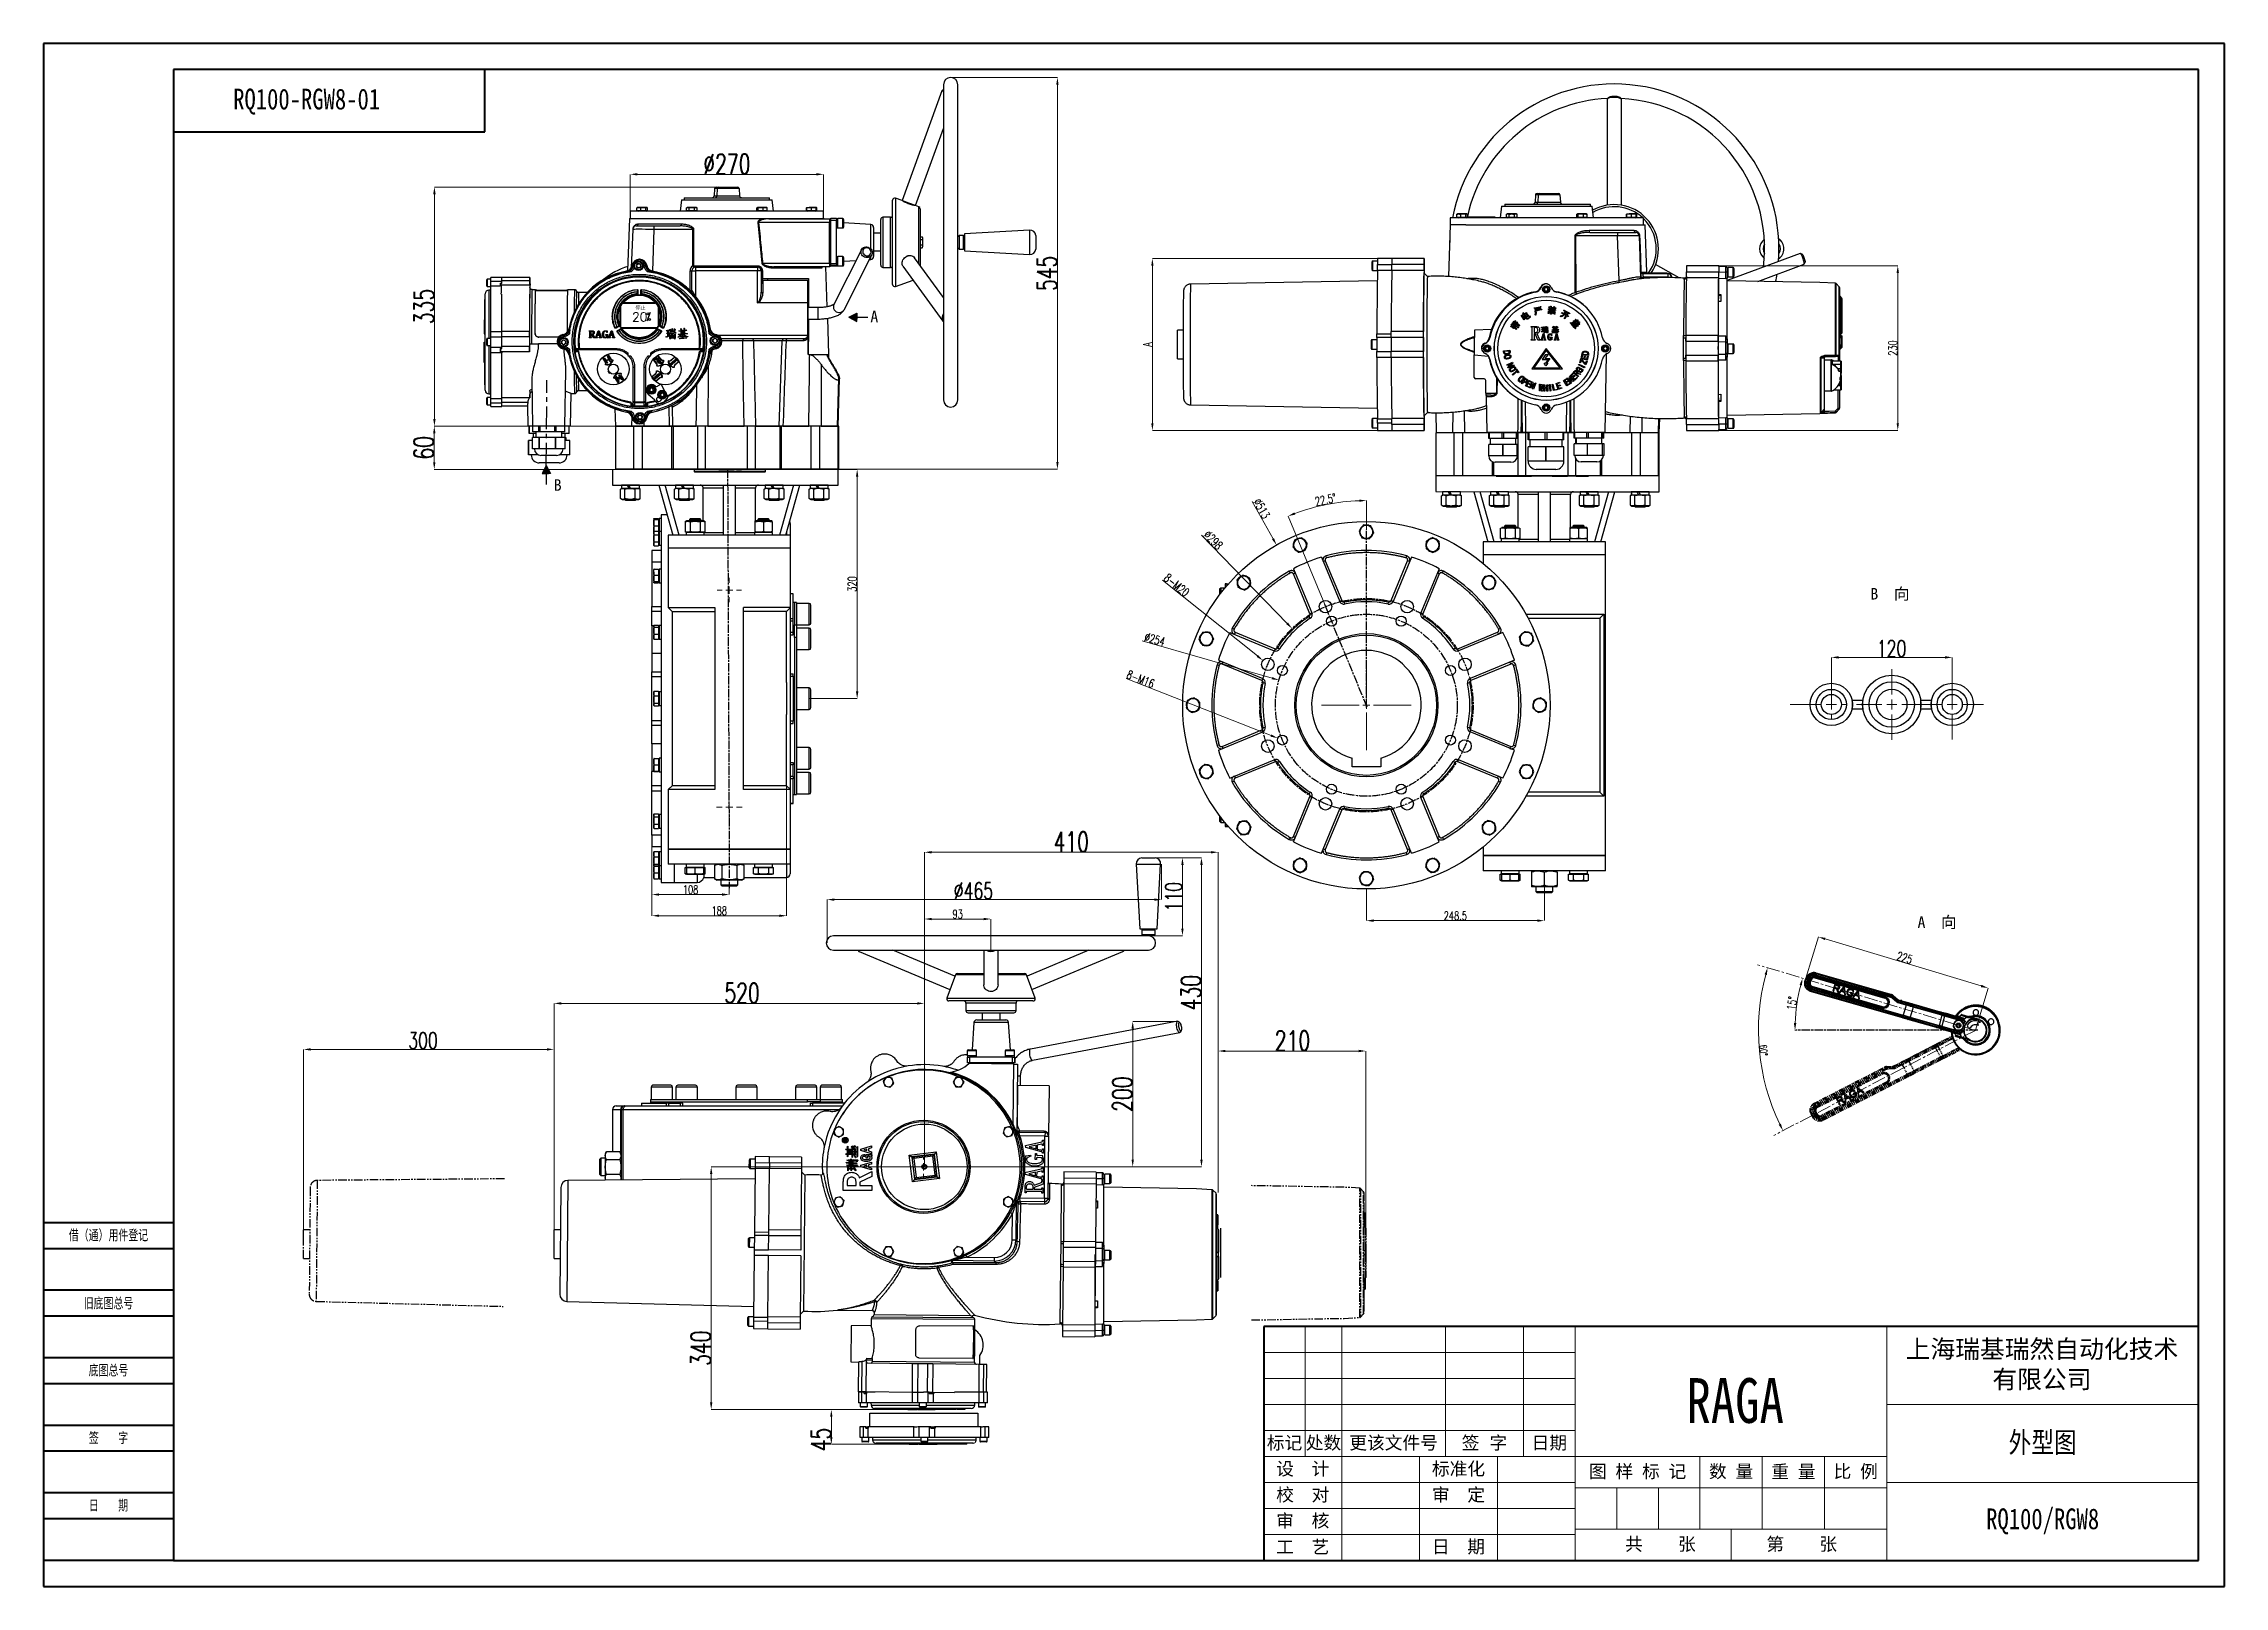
# Model space of a CAD drawing. Header units: millimetres. Extents: x 1561 to 4606, y 513 to 2666.
import ezdxf

# ---------------------------------------------------------------- set-up
doc = ezdxf.new("R2010")
doc.units = ezdxf.units.MM
for name, pattern in [('AM_ISO08W050', [18, 12, -1.5, 3, -1.5]), ('CENTER', [50.8, 31.75, -6.35, 6.35, -6.35]), ('CENTER2', [28.575, 19.05, -3.175, 3.175, -3.175]), ('DASHED', [0.75, 0.5, -0.25]), ('PHANTOM', [12.7, 6.35, -1.27, 1.27, -1.27, 1.27, -1.27]), ('双点画线', [22, 12, -2, 2, -2, 2, -2])]:
    doc.linetypes.add(name, pattern=pattern)
for name, color, linetype, lineweight in [('10', 7, 'Continuous', 0), ('AM_5', 3, 'Continuous', 25), ('AM_7', 4, 'AM_ISO08W050', 25), ('AM_BOR', 7, 'Continuous', 50), ('DIM', 4, 'Continuous', 13), ('FORMAT', 7, 'Continuous', 18), ('中心线', 1, 'CENTER2', 13), ('单点划线', 1, 'CENTER2', 13), ('文字', 7, 'Continuous', 13), ('标注', 3, 'Continuous', 13), ('粗实线', 7, 'Continuous', 40), ('细实线', 3, 'Continuous', 13)]:
    doc.layers.add(name, color=color, linetype=linetype, lineweight=lineweight)
doc.layers.add('layer 1', color=7, linetype='Continuous')
doc.styles.add('01', font='txt.shx')
doc.styles.add('SLDTEXTSTYLE1', font='txt.shx', dxfattribs={"width": 0.7, "bigfont": 'gbcbig.shx'})
doc.styles.get("Standard").update_dxf_attribs({"font": 'arial.ttf'})
doc.styles.add('STYLE1', font='txt.shx', dxfattribs={"width": 0.8, "height": 3, "bigfont": 'hzdx.shx'})
doc.styles.add('标注', font='txt.shx', dxfattribs={"width": 0.7, "height": 3.5})
doc.dimstyles.new('SLDDIMSTYLE12$0', dxfattribs={"dimtxt": 12, "dimasz": 10, "dimexe": 0, "dimexo": 0.0625, "dimgap": 0.875, "dimtad": 1, "dimdec": 1, "dimlfac": 1.8, "dimrnd": 1e-09, "dimzin": 12, "dimdsep": 46, "dimtxsty": 'SLDTEXTSTYLE1', "dimcen": 0.09, "dimdle": 8.16, "dimclrd": 3, "dimclre": 3, "dimadec": 0, "dimazin": 3, "dimtfac": 1, "dimtdec": 1, "dimtofl": 0, "dimtmove": 0, "dimatfit": 3, "dimfxl": 0, "dimfrac": 2, "dimtolj": 1, "dimlwd": 5, "dimlwe": 5, "dimarcsym": 0})
doc.dimstyles.new('SLDDIMSTYLE12$2', dxfattribs={"dimtxt": 12, "dimasz": 10, "dimexe": 0, "dimexo": 0.0625, "dimgap": 0.875, "dimtad": 1, "dimdec": 1, "dimlfac": 1.8, "dimrnd": 1e-09, "dimzin": 12, "dimdsep": 46, "dimtxsty": 'SLDTEXTSTYLE1', "dimcen": 0.09, "dimdle": 8.16, "dimclrd": 3, "dimclre": 3, "dimadec": 0, "dimazin": 3, "dimtfac": 1, "dimtdec": 1, "dimtofl": 0, "dimtmove": 0, "dimatfit": 3, "dimfxl": 0, "dimfrac": 2, "dimtolj": 1, "dimlwd": 5, "dimlwe": 5, "dimarcsym": 0})
doc.dimstyles.new('SLDDIMSTYLE12$3', dxfattribs={"dimtxt": 12, "dimasz": 10, "dimexe": 0, "dimexo": 0.0625, "dimgap": 0.875, "dimtad": 1, "dimdec": 1, "dimlfac": 1.8, "dimrnd": 1e-09, "dimzin": 12, "dimdsep": 46, "dimtxsty": 'SLDTEXTSTYLE1', "dimcen": 0.09, "dimdle": 8.16, "dimclrd": 3, "dimclre": 3, "dimadec": 0, "dimazin": 3, "dimtfac": 1, "dimtdec": 1, "dimtofl": 0, "dimtmove": 0, "dimatfit": 3, "dimfxl": 0, "dimfrac": 2, "dimtolj": 1, "dimlwd": 5, "dimlwe": 5, "dimarcsym": 0})

msp = doc.modelspace()

# ---------------------------------------------------------------- texts
at = {"layer": '文字', "attachment_point": 5}
for s, insert, char_height, width, style in [('{\\fSimSun|b0|i0|c134|p2;RQ100-RGW8-01}', (1927.983, 2585.143), 29.00391, 435.0586, 'STYLE1'), ('{\\fSimSun|b0|i0|c134|p2;\\W1;A }', (2720.708, 2285.306), 16, 240, 'STYLE1'), ('\\pt176;{\\fSimSun|b0|i0|c134|p2;\\W1;B}', (2278.624, 2049.998), 16, 240, 'STYLE1'), ('\\pt176;{\\fSimSun|b0|i0|c134|p2;\\W1;B  向}', (4139.044, 1897.31), 16, 240, 'STYLE1'), ('\\pt176;{\\fSimSun|b0|i0|c134|p2;\\W1;A  向}', (4204.888, 1438.942), 16, 240, 'STYLE1'), ('{\\fSimSun|b0|i0|c134|p2;\\W0.8;RAGA}', (3922.916, 771.51), 62.5, 395.50781, '01'), ('{\\fSimSun|b0|i0|c134|p2;\\W0.8;外型图}', (4352.284, 712.012), 29.00391, 435.05859, '01'), ('{\\fSimSun|b0|i0|c134|p2;RQ100/RGW8}', (4352.284, 603.248), 29.00391, 435.0586, 'STYLE1')]:
    msp.add_mtext(s, dxfattribs=dict(at, insert=insert, char_height=char_height, width=width, style=style))
at = {"layer": '文字', "insert": (4351.282, 821.447), "char_height": 25.37842, "width": 522.07031, "attachment_point": 5}
msp.add_mtext('{\\fSimSun|b0|i0|c134|p2;上海瑞基瑞然自动化技术\\P有限公司}', dxfattribs=at)
at = {"layer": '标注', "attachment_point": 1, "style": '01'}
for s, insert, char_height, width in [('20', (2382.459, 2290.88), 12.5, 59.61248), ('停止', (2387.098, 2300.161), 5, 36.52107)]:
    msp.add_mtext(s, dxfattribs=dict(at, insert=insert, char_height=char_height, width=width))

# ---------------------------------------------------------------- blocks, each defined once
blk = doc.blocks.new('SW_CENTERMARKSYMBOL_0')
at = {"layer": '10', "color": 0}
for p, q in [((0, 1), (0, 6.27)), ((-1, 0), (-6.27, 0)), ((0, 0), (-0.5, 0)), ((0, 0), (0, 0.5)), ((0, 0), (0, -0.5)), ((0, 0), (0.5, 0)), ((1, 0), (6.27, 0)), ((0, -1), (0, -6.27))]:
    blk.add_line(p, q, dxfattribs=at)
blk = doc.blocks.new('SW_CENTERMARKSYMBOL_17')
at = {"layer": '10', "color": 0}
for p, q in [((-1, 0), (-1.8, 0)), ((0, 0), (-0.5, 0)), ((0, 1), (0, 1.8)), ((0, 0), (0, 0.5)), ((0, 0), (0, -0.5)), ((0, 0), (0.5, 0)), ((1, 0), (1.8, 0)), ((0, -1), (0, -1.8))]:
    blk.add_line(p, q, dxfattribs=at)
blk = doc.blocks.new('SW_CENTERMARKSYMBOL_18')
at = {"layer": '10', "color": 0}
for p, q in [((-1, 0), (-1.7, 0)), ((0, 0), (-0.5, 0)), ((0, 1), (0, 1.7)), ((0, 0), (0, 0.5)), ((0, 0), (0, -0.5)), ((0, 0), (0.5, 0)), ((1, 0), (1.7, 0)), ((0, -1), (0, -1.7))]:
    blk.add_line(p, q, dxfattribs=at)
blk = doc.blocks.new('SW_CENTERMARKSYMBOL_14')
at = {"layer": 'FORMAT', "color": 0}
for p, q in [((0, 2), (0, 7)), ((-2, 0), (-7, 0)), ((0, 0), (-1, 0)), ((0, 0), (0, 1)), ((0, 0), (0, -1)), ((0, 0), (1, 0)), ((2, 0), (7, 0)), ((0, -2), (0, -7))]:
    blk.add_line(p, q, dxfattribs=at)
blk = doc.blocks.new('SW_CENTERMARKSYMBOL_15')
at = {"layer": 'FORMAT', "color": 0}
for p, q in [((0, 2), (0, 5)), ((-2, 0), (-6.49, 0)), ((0, 0), (-1, 0)), ((0, 0), (0, 1)), ((0, 0), (0, -1)), ((0, 0), (1, 0)), ((2, 0), (6.2, 0)), ((0, -2), (0, -6.94))]:
    blk.add_line(p, q, dxfattribs=at)
blk = doc.blocks.new('SW_CENTERMARKSYMBOL_16')
at = {"layer": 'FORMAT', "color": 0}
for p, q in [((-2, 0), (-8.18, 0)), ((0, 0), (-1, 0)), ((0, 2), (0, 3)), ((0, 0), (0, 1)), ((0, 0), (0, -1)), ((0, 0), (1, 0)), ((2, 0), (3, 0)), ((0, -2), (0, -3))]:
    blk.add_line(p, q, dxfattribs=at)
blk = doc.blocks.new('*D59')
at = {"layer": 'Defpoints', "color": 0, "transparency": 16777216}
for p in [(4226, 1809.4), (4057.2, 1743.7), (4226, 1743.7)]:
    blk.add_point(p, dxfattribs=at)
at = {"layer": '标注', "color": 3, "lineweight": 5, "transparency": 16777216}
blk.add_line((4057.2, 1743.7), (4057.2, 1809.4), dxfattribs=at)
at = {"layer": '标注', "color": 3, "linetype": 'Continuous', "lineweight": 5, "transparency": 16777216}
for p, q in [((4067.2, 1809.4), (4216, 1809.4)), ((4226, 1743.7), (4226, 1809.4))]:
    blk.add_line(p, q, dxfattribs=at)
at = {"layer": '标注', "color": 3, "transparency": 16777216}
for points in [[(4067.2, 1811.1), (4067.2, 1807.7), (4057.2, 1809.4)], [(4216, 1811.1), (4216, 1807.7), (4226, 1809.4)]]:
    blk.add_solid(points, dxfattribs=at)
at = {"layer": '标注', "color": 0, "transparency": 16777216, "insert": (4141.3, 1821.7), "char_height": 10, "attachment_point": 5, "style": 'SLDTEXTSTYLE1'}
blk.add_mtext('\\A1;{\\H2.28571x;120}', dxfattribs=at)
blk = doc.blocks.new('*D65')
at = {"layer": 'Defpoints', "color": 0, "transparency": 16777216}
for p in [(3954.1, 1380.4), (3955.6, 1299.3), (4258.4, 1288.8), (4258.4, 1288.8), (3976.8, 1142)]:
    blk.add_point(p, dxfattribs=at)
at = {"layer": '标注', "color": 3, "linetype": 'Continuous', "lineweight": 5, "transparency": 16777216}
blk.add_arc((4258.4, 1288.8), 303, 165.1292, 205.6373, dxfattribs=at)
at = {"layer": '标注', "color": 3, "transparency": 16777216}
for points in [[(3963.9, 1367), (3967.1, 1366.1), (3968.2, 1376.2)], [(3986.7, 1158.4), (3983.7, 1156.9), (3989.7, 1148.7)]]:
    blk.add_solid(points, dxfattribs=at)
at = {"layer": '标注', "color": 0, "transparency": 16777216, "insert": (3962.6, 1260.9), "char_height": 10, "attachment_point": 5, "rotation": 275.3833, "style": 'SLDTEXTSTYLE1'}
blk.add_mtext('\\A1;60%%D', dxfattribs=at)
blk = doc.blocks.new('*D66')
at = {"layer": 'AM_5', "color": 3, "lineweight": 5, "transparency": 16777216}
blk.add_line((2410.2, 1545.1), (2410.2, 1478.3), dxfattribs=at)
at = {"layer": 'AM_5', "color": 3, "linetype": 'Continuous', "lineweight": 5, "transparency": 16777216}
for p, q in [((2420.2, 1478.3), (2508.2, 1478.3)), ((2518.2, 1490.3), (2518.2, 1478.3))]:
    blk.add_line(p, q, dxfattribs=at)
at = {"layer": 'AM_5', "color": 3, "transparency": 16777216}
for points in [[(2420.2, 1480), (2420.2, 1476.7), (2410.2, 1478.3)], [(2508.2, 1480), (2508.2, 1476.7), (2518.2, 1478.3)]]:
    blk.add_solid(points, dxfattribs=at)
at = {"layer": 'Defpoints', "color": 0, "transparency": 16777216}
for p in [(2410.2, 1545.2), (2518.2, 1490.3), (2518.2, 1478.3)]:
    blk.add_point(p, dxfattribs=at)
at = {"layer": 'AM_5', "color": 0, "transparency": 16777216, "insert": (2464.2, 1485.2), "char_height": 12, "attachment_point": 5, "style": 'SLDTEXTSTYLE1'}
blk.add_mtext('\\A1;108', dxfattribs=at)
blk = doc.blocks.new('*D67')
at = {"layer": 'AM_5', "color": 3, "linetype": 'Continuous', "lineweight": 5, "transparency": 16777216}
for p, q in [((2598.2, 1630.3), (2598.2, 1448.8)), ((2420.2, 1448.8), (2588.2, 1448.8))]:
    blk.add_line(p, q, dxfattribs=at)
at = {"layer": 'AM_5', "color": 3, "lineweight": 5, "transparency": 16777216}
blk.add_line((2410.2, 1545.1), (2410.2, 1448.8), dxfattribs=at)
at = {"layer": 'AM_5', "color": 3, "transparency": 16777216}
for points in [[(2420.2, 1450.4), (2420.2, 1447.1), (2410.2, 1448.8)], [(2588.2, 1450.4), (2588.2, 1447.1), (2598.2, 1448.8)]]:
    blk.add_solid(points, dxfattribs=at)
at = {"layer": 'Defpoints', "color": 0, "transparency": 16777216}
for p in [(2598.2, 1630.3), (2410.2, 1545.2), (2598.2, 1448.8)]:
    blk.add_point(p, dxfattribs=at)
at = {"layer": 'AM_5', "color": 0, "transparency": 16777216, "insert": (2504.2, 1455.7), "char_height": 12, "attachment_point": 5, "style": 'SLDTEXTSTYLE1'}
blk.add_mtext('\\A1;188', dxfattribs=at)
blk = doc.blocks.new('*D52')
at = {"layer": 'AM_5', "color": 3, "linetype": 'Continuous', "lineweight": 5, "transparency": 16777216}
for p, q in [((3407.9, 1486.1), (3407.9, 1441.9)), ((3646.4, 1441.9), (3417.9, 1441.9))]:
    blk.add_line(p, q, dxfattribs=at)
at = {"layer": 'AM_5', "color": 3, "lineweight": 5, "transparency": 16777216}
blk.add_line((3656.4, 1491.1), (3656.4, 1441.9), dxfattribs=at)
at = {"layer": 'AM_5', "color": 3, "transparency": 16777216}
for points in [[(3417.9, 1443.6), (3417.9, 1440.2), (3407.9, 1441.9)], [(3646.4, 1443.6), (3646.4, 1440.2), (3656.4, 1441.9)]]:
    blk.add_solid(points, dxfattribs=at)
at = {"layer": 'Defpoints', "color": 0, "transparency": 16777216}
for p in [(3407.9, 1486.1), (3656.4, 1491.1), (3407.9, 1441.9)]:
    blk.add_point(p, dxfattribs=at)
at = {"layer": 'AM_5', "color": 0, "transparency": 16777216, "insert": (3532.1, 1448.8), "char_height": 12, "attachment_point": 5, "style": 'SLDTEXTSTYLE1'}
blk.add_mtext('\\A1;248.5', dxfattribs=at)
blk = doc.blocks.new('*D68')
at = {"layer": 'AM_5', "color": 3, "lineweight": 5, "transparency": 16777216}
blk.add_line((2623.3, 2071.8), (2696.8, 2071.8), dxfattribs=at)
at = {"layer": 'AM_5', "color": 3, "linetype": 'Continuous', "lineweight": 5, "transparency": 16777216}
for p, q in [((2696.8, 2061.8), (2696.8, 1761.8)), ((2629.8, 1751.8), (2696.8, 1751.8))]:
    blk.add_line(p, q, dxfattribs=at)
at = {"layer": 'AM_5', "color": 3, "transparency": 16777216}
for points in [[(2695.1, 2061.8), (2698.4, 2061.8), (2696.8, 2071.8)], [(2695.1, 1761.8), (2698.4, 1761.8), (2696.8, 1751.8)]]:
    blk.add_solid(points, dxfattribs=at)
at = {"layer": 'Defpoints', "color": 0, "transparency": 16777216}
for p in [(2623.2, 2071.8), (2629.7, 1751.8), (2696.8, 1751.8)]:
    blk.add_point(p, dxfattribs=at)
at = {"layer": 'AM_5', "color": 0, "transparency": 16777216, "insert": (2689.9, 1911.8), "char_height": 12, "attachment_point": 5, "rotation": 90, "style": 'SLDTEXTSTYLE1'}
blk.add_mtext('\\A1;320', dxfattribs=at)
blk = doc.blocks.new('*D53')
at = {"layer": 'AM_5', "color": 3, "linetype": 'Continuous', "lineweight": 5, "transparency": 16777216}
blk.add_line((3248.4, 2026.8), (3277.5, 1975), dxfattribs=at)
at = {"layer": 'AM_5', "color": 3, "lineweight": 5, "transparency": 16777216}
for p, q in [((3407.8, 1742.6), (3408, 1742.6)), ((3407.9, 1742.5), (3407.9, 1742.7))]:
    blk.add_line(p, q, dxfattribs=at)
at = {"layer": 'AM_5', "color": 3, "transparency": 16777216}
blk.add_solid([(3278.9, 1975.9), (3276, 1974.2), (3282.4, 1966.3)], dxfattribs=at)
at = {"layer": 'Defpoints', "color": 0, "transparency": 16777216}
for p in [(3282.4, 1966.3), (3533.4, 1518.9)]:
    blk.add_point(p, dxfattribs=at)
at = {"layer": 'AM_5', "color": 0, "transparency": 16777216, "insert": (3261.7, 2017.2), "char_height": 12, "attachment_point": 5, "rotation": 299.2944, "style": 'SLDTEXTSTYLE1'}
blk.add_mtext('\\A1;∅513', dxfattribs=at)
blk = doc.blocks.new('*D69')
at = {"layer": 'AM_5', "color": 3, "linetype": 'Continuous', "lineweight": 5, "transparency": 16777216}
blk.add_line((3177.8, 1980.2), (3297.3, 1856.8), dxfattribs=at)
at = {"layer": 'AM_5', "color": 3, "lineweight": 5, "transparency": 16777216}
for p, q in [((3407.8, 1742.6), (3408, 1742.6)), ((3407.9, 1742.5), (3407.9, 1742.7))]:
    blk.add_line(p, q, dxfattribs=at)
at = {"layer": 'AM_5', "color": 3, "transparency": 16777216}
blk.add_solid([(3298.5, 1858), (3296.1, 1855.7), (3304.2, 1849.6)], dxfattribs=at)
at = {"layer": 'Defpoints', "color": 0, "transparency": 16777216}
for p in [(3304.2, 1849.6), (3511.5, 1635.6)]:
    blk.add_point(p, dxfattribs=at)
at = {"layer": 'AM_5', "color": 0, "transparency": 16777216, "insert": (3194.1, 1973.3), "char_height": 12, "attachment_point": 5, "rotation": 314.0852, "style": 'SLDTEXTSTYLE1'}
blk.add_mtext('\\A1;∅298', dxfattribs=at)
blk = doc.blocks.new('*D54')
at = {"layer": 'AM_5', "color": 3, "linetype": 'Continuous', "lineweight": 5, "transparency": 16777216}
blk.add_line((3123.3, 1917.4), (3255.6, 1811.4), dxfattribs=at)
at = {"layer": 'AM_5', "color": 3, "lineweight": 5, "transparency": 16777216}
for p, q in [((3270.1, 1799.6), (3270.3, 1799.6)), ((3270.2, 1799.6), (3270.2, 1799.7))]:
    blk.add_line(p, q, dxfattribs=at)
at = {"layer": 'AM_5', "color": 3, "transparency": 16777216}
blk.add_solid([(3256.6, 1812.7), (3254.5, 1810.1), (3263.4, 1805.1)], dxfattribs=at)
at = {"layer": 'Defpoints', "color": 0, "transparency": 16777216}
for p in [(3263.4, 1805.1), (3277.1, 1794.2)]:
    blk.add_point(p, dxfattribs=at)
at = {"layer": 'AM_5', "color": 0, "transparency": 16777216, "insert": (3143, 1910.4), "char_height": 12, "attachment_point": 5, "rotation": 321.2931, "style": 'SLDTEXTSTYLE1'}
blk.add_mtext('\\A1;8-M20', dxfattribs=at)
blk = doc.blocks.new('*D70')
at = {"layer": 'AM_5', "color": 3, "linetype": 'Continuous', "lineweight": 5, "transparency": 16777216}
blk.add_line((3094.9, 1832.4), (3276.2, 1780.4), dxfattribs=at)
at = {"layer": 'AM_5', "color": 3, "lineweight": 5, "transparency": 16777216}
for p, q in [((3407.8, 1742.6), (3408, 1742.6)), ((3407.9, 1742.5), (3407.9, 1742.7))]:
    blk.add_line(p, q, dxfattribs=at)
at = {"layer": 'AM_5', "color": 3, "transparency": 16777216}
blk.add_solid([(3276.6, 1782), (3275.7, 1778.8), (3285.8, 1777.6)], dxfattribs=at)
at = {"layer": 'Defpoints', "color": 0, "transparency": 16777216}
for p in [(3285.8, 1777.6), (3530, 1707.6)]:
    blk.add_point(p, dxfattribs=at)
at = {"layer": 'AM_5', "color": 0, "transparency": 16777216, "insert": (3112.4, 1834.5), "char_height": 12, "attachment_point": 5, "rotation": 343.9996, "style": 'SLDTEXTSTYLE1'}
blk.add_mtext('\\A1;∅254', dxfattribs=at)
blk = doc.blocks.new('*D55')
at = {"layer": 'AM_5', "color": 3, "linetype": 'Continuous', "lineweight": 5, "transparency": 16777216}
blk.add_line((3072.3, 1779.7), (3274.7, 1700.2), dxfattribs=at)
at = {"layer": 'AM_5', "color": 3, "lineweight": 5, "transparency": 16777216}
for p, q in [((3290.5, 1693.9), (3290.5, 1694.1)), ((3290.5, 1694), (3290.6, 1694))]:
    blk.add_line(p, q, dxfattribs=at)
at = {"layer": 'AM_5', "color": 3, "transparency": 16777216}
blk.add_solid([(3275.3, 1701.8), (3274.1, 1698.7), (3284, 1696.6)], dxfattribs=at)
at = {"layer": 'Defpoints', "color": 0, "transparency": 16777216}
for p in [(3284, 1696.6), (3297.1, 1691.5)]:
    blk.add_point(p, dxfattribs=at)
at = {"layer": 'AM_5', "color": 0, "transparency": 16777216, "insert": (3092.6, 1779.1), "char_height": 12, "attachment_point": 5, "rotation": 338.5705, "style": 'SLDTEXTSTYLE1'}
blk.add_mtext('\\A1;8-M16', dxfattribs=at)
blk = doc.blocks.new('*D71')
at = {"layer": 'AM_5', "color": 3, "lineweight": 5, "transparency": 16777216}
blk.add_line((3407.9, 1987.7), (3407.9, 2028.3), dxfattribs=at)
at = {"layer": 'AM_5', "color": 3, "linetype": 'Continuous', "lineweight": 5, "transparency": 16777216}
blk.add_line((3349.7, 1883.1), (3298.6, 2006.6), dxfattribs=at)
blk.add_arc((3407.9, 1742.6), 285.7, 92.0057, 110.4943, dxfattribs=at)
at = {"layer": 'AM_5', "color": 3, "transparency": 16777216}
for points in [[(3308.5, 2008.7), (3307.2, 2011.8), (3298.6, 2006.6)], [(3397.9, 2029.8), (3397.9, 2026.5), (3407.9, 2028.3)]]:
    blk.add_solid(points, dxfattribs=at)
at = {"layer": 'Defpoints', "color": 0, "transparency": 16777216}
for p in [(3370.6, 2025.9), (3407.9, 1987.6), (3349.7, 1883.1), (3407.9, 1739.6), (3409, 1739.9)]:
    blk.add_point(p, dxfattribs=at)
at = {"layer": 'AM_5', "color": 0, "transparency": 16777216, "insert": (3350.8, 2029.6), "char_height": 12, "attachment_point": 5, "rotation": 11.25, "style": 'SLDTEXTSTYLE1'}
blk.add_mtext('\\A1;22.5%%D', dxfattribs=at)
blk = doc.blocks.new('*D72')
at = {"layer": 'AM_5', "color": 3, "lineweight": 5, "transparency": 16777216}
blk.add_line((4007.9, 1288.8), (4006.4, 1288.8), dxfattribs=at)
at = {"layer": 'AM_5', "color": 3, "linetype": 'Continuous', "lineweight": 5, "transparency": 16777216}
blk.add_arc((4258.3, 1288.8), 251.9, 165.5129, 177.7254, dxfattribs=at)
at = {"layer": 'AM_5', "color": 3, "transparency": 16777216}
for points in [[(4012.8, 1352.3), (4016, 1351.4), (4017.1, 1361.5)], [(4008.3, 1298.8), (4004.9, 1298.9), (4006.4, 1288.8)]]:
    blk.add_solid(points, dxfattribs=at)
at = {"layer": 'Defpoints', "color": 0, "transparency": 16777216}
for p in [(3954.2, 1380.4), (4011.2, 1337.6), (4007.9, 1288.8), (4258.4, 1288.8), (4261.6, 1288.8)]:
    blk.add_point(p, dxfattribs=at)
at = {"layer": 'AM_5', "color": 0, "transparency": 16777216, "insert": (4002.3, 1326.5), "char_height": 12, "attachment_point": 5, "rotation": 81.6192, "style": 'SLDTEXTSTYLE1'}
blk.add_mtext('\\A1;15%%D', dxfattribs=at)
blk = doc.blocks.new('*D73')
at = {"layer": 'AM_5', "color": 3, "linetype": 'Continuous', "lineweight": 5, "transparency": 16777216}
for p, q in [((4021.6, 1361.4), (4039.1, 1419.2)), ((4266.5, 1350.7), (4048.6, 1416.3))]:
    blk.add_line(p, q, dxfattribs=at)
at = {"layer": 'AM_5', "color": 3, "lineweight": 5, "transparency": 16777216}
blk.add_line((4258.3, 1288.9), (4276.1, 1347.8), dxfattribs=at)
at = {"layer": 'AM_5', "color": 3, "transparency": 16777216}
for points in [[(4049.1, 1417.9), (4048.1, 1414.7), (4039.1, 1419.2)], [(4267, 1352.3), (4266, 1349.1), (4276.1, 1347.8)]]:
    blk.add_solid(points, dxfattribs=at)
at = {"layer": 'Defpoints', "color": 0, "transparency": 16777216}
for p in [(4039.1, 1419.2), (4021.6, 1361.3), (4258.3, 1288.8)]:
    blk.add_point(p, dxfattribs=at)
at = {"layer": 'AM_5', "color": 0, "transparency": 16777216, "insert": (4159.5, 1390.1), "char_height": 12, "attachment_point": 5, "rotation": 343.2384, "style": 'SLDTEXTSTYLE1'}
blk.add_mtext('\\A1;225', dxfattribs=at)
blk = doc.blocks.new('rA3')
at = {"layer": '粗实线'}
for p, q in [((333.38, 421.26), (333.38, 124.26)), ((753.38, 421.26), (333.38, 421.26)), ((753.38, 124.26), (753.38, 421.26)), ((748.38, 416.26), (358.38, 416.26)), ((358.38, 416.26), (358.38, 129.26)), ((418.38, 404.26), (418.38, 416.26)), ((748.38, 129.26), (748.38, 416.26)), ((358.38, 404.26), (418.38, 404.26)), ((358.38, 194.26), (333.38, 194.26)), ((358.38, 189.26), (333.38, 189.26)), ((358.38, 181.26), (333.38, 181.26)), ((358.38, 176.26), (333.38, 176.26)), ((568.38, 174.26), (568.38, 129.26)), ((748.38, 174.26), (568.38, 174.26)), ((358.38, 168.26), (333.38, 168.26)), ((358.38, 163.26), (333.38, 163.26)), ((358.38, 155.26), (333.38, 155.26)), ((358.38, 150.26), (333.38, 150.26)), ((358.38, 142.26), (333.38, 142.26)), ((358.38, 137.26), (333.38, 137.26)), ((358.38, 129.26), (333.38, 129.26)), ((358.38, 129.26), (748.38, 129.26)), ((333.38, 124.26), (753.38, 124.26))]:
    blk.add_line(p, q, dxfattribs=at)
at = {"layer": '细实线'}
for p, q in [((576.38, 174.26), (576.38, 149.26)), ((583.38, 174.26), (583.38, 149.26)), ((603.38, 174.26), (603.38, 149.26)), ((618.38, 174.26), (618.38, 149.26)), ((628.38, 174.26), (628.38, 129.26)), ((688.38, 174.26), (688.38, 129.26)), ((568.38, 169.26), (628.38, 169.26)), ((628.38, 169.26), (628.38, 129.26)), ((568.38, 164.26), (628.38, 164.26)), ((568.38, 159.26), (628.38, 159.26)), ((688.38, 159.26), (748.38, 159.26)), ((568.38, 154.26), (628.38, 154.26)), ((568.38, 149.26), (688.38, 149.26)), ((583.38, 149.26), (583.38, 129.26)), ((598.38, 149.26), (598.38, 129.26)), ((613.38, 129.26), (613.38, 149.26)), ((652.38, 149.22), (652.38, 135.22)), ((664.38, 149.26), (664.38, 135.26)), ((676.38, 149.26), (676.38, 135.26)), ((568.38, 144.26), (628.38, 144.26)), ((688.38, 143.26), (628.38, 143.26)), ((636.38, 143.26), (636.38, 135.26)), ((644.38, 143.26), (644.38, 135.26)), ((688.38, 144.26), (748.38, 144.26)), ((568.25, 139.26), (628.38, 139.26)), ((628.38, 135.26), (688.38, 135.26)), ((658.38, 135.26), (658.38, 129.26)), ((568.38, 134.26), (628.38, 134.26))]:
    blk.add_line(p, q, dxfattribs=at)
at = {"layer": '文字', "char_height": 2, "width": 25, "attachment_point": 5, "style": '标注'}
for s, insert in [('{\\fSimSun|b0|i0|c134|p54;借（通）用件登记}', (345.88, 191.76)), ('{\\fSimSun|b0|i0|c134|p54;旧底图总号}', (345.88, 178.67)), ('{\\fSimSun|b0|i0|c134|p54;底图总号}', (345.88, 165.76)), ('{\\fSimSun|b0|i0|c134|p54;签}   {\\fSimSun|b0|i0|c134|p54;字}', (345.88, 152.76)), ('{\\fSimSun|b0|i0|c134|p54;日}   {\\fSimSun|b0|i0|c134|p54;期}', (345.88, 139.76))]:
    blk.add_mtext(s, dxfattribs=dict(at, insert=insert))
at = {"layer": '文字', "char_height": 2.5, "width": 72, "attachment_point": 5}
for s, insert in [('{\\fSimSun|b0|i0|c134|p2;标记}', (572.38, 151.76)), ('{\\fSimSun|b0|i0|c134|p2;处数}', (579.88, 151.76)), ('{\\fSimSun|b0|i0|c134|p2;更该文件号}', (593.38, 151.76)), ('{\\fSimSun|b0|i0|c134|p54;签}  {\\fSimSun|b0|i0|c134|p54;字}', (610.88, 151.76)), ('{\\fSimSun|b0|i0|c134|p54;日期}', (623.38, 151.76)), ('{\\fSimSun|b0|i0|c134|p2;设  计}', (575.88, 146.76)), ('{\\fSimSun|b0|i0|c134|p2;标准化}', (605.88, 146.76)), ('{\\fSimSun|b0|i0|c134|p2;图 样 标 记}', (640.38, 146.26)), ('{\\fSimSun|b0|i0|c134|p2;数 量}', (658.38, 146.26)), ('{\\fSimSun|b0|i0|c134|p2;重 量}', (670.38, 146.26)), ('{\\fSimSun|b0|i0|c134|p2;比 例}', (682.38, 146.26)), ('{\\fSimSun|b0|i0|c134|p2;校  对}', (575.88, 141.76)), ('{\\fSimSun|b0|i0|c134|p2;审  定}', (605.88, 141.76)), ('{\\fSimSun|b0|i0|c134|p2;审  核}', (575.88, 136.76)), ('{\\fSimSun|b0|i0|c134|p2;工  艺}', (575.88, 131.76)), ('{\\fSimSun|b0|i0|c134|p2;日  期}', (605.88, 131.76)), ('{\\fSimSun|b0|i0|c134|p2;共    张        第    张}', (658.38, 132.26))]:
    blk.add_mtext(s, dxfattribs=dict(at, insert=insert))
blk = doc.blocks.new('*D48')
at = {"layer": 'AM_5', "color": 3, "lineweight": 5, "transparency": 16777216}
blk.add_line((2825.1, 2618.9), (2976.4, 2618.9), dxfattribs=at)
at = {"layer": 'AM_5', "color": 3, "linetype": 'Continuous', "lineweight": 5, "transparency": 16777216}
for p, q in [((2976.4, 2608.9), (2976.4, 2082.2)), ((2668.5, 2072.2), (2976.4, 2072.2))]:
    blk.add_line(p, q, dxfattribs=at)
at = {"layer": 'AM_5', "color": 3, "transparency": 16777216}
for points in [[(2974.8, 2608.9), (2978.1, 2608.9), (2976.4, 2618.9)], [(2974.8, 2082.2), (2978.1, 2082.2), (2976.4, 2072.2)]]:
    blk.add_solid(points, dxfattribs=at)
at = {"layer": 'Defpoints', "color": 0, "transparency": 16777216}
for p in [(2825, 2618.9), (2668.5, 2072.2), (2976.4, 2072.2)]:
    blk.add_point(p, dxfattribs=at)
at = {"layer": 'AM_5', "color": 0, "transparency": 16777216, "insert": (2961.8, 2345.5), "char_height": 12, "attachment_point": 5, "rotation": 90, "style": 'SLDTEXTSTYLE1'}
blk.add_mtext('\\A1;{\\H2.28571x;545}', dxfattribs=at)
blk = doc.blocks.new('*D49')
at = {"layer": 'AM_5', "color": 3, "lineweight": 5, "transparency": 16777216}
blk.add_line((2379.8, 2422.3), (2379.8, 2483.7), dxfattribs=at)
at = {"layer": 'AM_5', "color": 3, "linetype": 'Continuous', "lineweight": 5, "transparency": 16777216}
for p, q in [((2389.8, 2483.7), (2639.8, 2483.7)), ((2649.8, 2422.3), (2649.8, 2483.7))]:
    blk.add_line(p, q, dxfattribs=at)
at = {"layer": 'AM_5', "color": 3, "transparency": 16777216}
for points in [[(2389.8, 2485.4), (2389.8, 2482.1), (2379.8, 2483.7)], [(2639.8, 2485.4), (2639.8, 2482.1), (2649.8, 2483.7)]]:
    blk.add_solid(points, dxfattribs=at)
at = {"layer": 'Defpoints', "color": 0, "transparency": 16777216}
for p in [(2649.8, 2483.7), (2379.8, 2422.2), (2649.8, 2422.2)]:
    blk.add_point(p, dxfattribs=at)
at = {"layer": 'AM_5', "color": 0, "transparency": 16777216, "insert": (2514.8, 2498.3), "char_height": 12, "attachment_point": 5, "style": 'SLDTEXTSTYLE1'}
blk.add_mtext('\\A1;{\\H2.28571x;%%C270}', dxfattribs=at)
blk = doc.blocks.new('*D50')
at = {"layer": 'AM_5', "color": 3, "lineweight": 5, "transparency": 16777216}
blk.add_line((2500.8, 2466), (2106.4, 2466), dxfattribs=at)
at = {"layer": 'AM_5', "color": 3, "linetype": 'Continuous', "lineweight": 5, "transparency": 16777216}
for p, q in [((2106.4, 2456), (2106.4, 2142.2)), ((2512.5, 2132.2), (2106.4, 2132.2))]:
    blk.add_line(p, q, dxfattribs=at)
at = {"layer": 'AM_5', "color": 3, "transparency": 16777216}
for points in [[(2104.7, 2456), (2108.1, 2456), (2106.4, 2466)], [(2104.7, 2142.2), (2108.1, 2142.2), (2106.4, 2132.2)]]:
    blk.add_solid(points, dxfattribs=at)
at = {"layer": 'Defpoints', "color": 0, "transparency": 16777216}
for p in [(2500.9, 2466), (2106.4, 2132.2), (2512.5, 2132.2)]:
    blk.add_point(p, dxfattribs=at)
at = {"layer": 'AM_5', "color": 0, "transparency": 16777216, "insert": (2091.8, 2299.1), "char_height": 12, "attachment_point": 5, "rotation": 90, "style": 'SLDTEXTSTYLE1'}
blk.add_mtext('\\A1;{\\H2.28571x;335}', dxfattribs=at)
blk = doc.blocks.new('*D51')
at = {"layer": 'AM_5', "color": 3, "lineweight": 5, "transparency": 16777216}
blk.add_line((2512.5, 2132.2), (2106.2, 2132.2), dxfattribs=at)
at = {"layer": 'AM_5', "color": 3, "linetype": 'Continuous', "lineweight": 5, "transparency": 16777216}
for p, q in [((2106.2, 2122.2), (2106.2, 2081.8)), ((2512.1, 2071.8), (2106.2, 2071.8))]:
    blk.add_line(p, q, dxfattribs=at)
at = {"layer": 'AM_5', "color": 3, "transparency": 16777216}
for points in [[(2104.6, 2122.2), (2107.9, 2122.2), (2106.2, 2132.2)], [(2104.6, 2081.8), (2107.9, 2081.8), (2106.2, 2071.8)]]:
    blk.add_solid(points, dxfattribs=at)
at = {"layer": 'Defpoints', "color": 0, "transparency": 16777216}
for p in [(2512.5, 2132.2), (2106.2, 2071.8), (2512.2, 2071.8)]:
    blk.add_point(p, dxfattribs=at)
at = {"layer": 'AM_5', "color": 0, "transparency": 16777216, "insert": (2091.6, 2102), "char_height": 12, "attachment_point": 5, "rotation": 90, "style": 'SLDTEXTSTYLE1'}
blk.add_mtext('\\A1;{\\H2.28571x;60}', dxfattribs=at)
blk = doc.blocks.new('*D63')
at = {"layer": 'AM_5', "color": 3, "lineweight": 5, "transparency": 16777216}
blk.add_line((3423.5, 2366.2), (3109, 2366.2), dxfattribs=at)
at = {"layer": 'AM_5', "color": 3, "linetype": 'Continuous', "lineweight": 5, "transparency": 16777216}
for p, q in [((3109, 2356.2), (3109, 2136.2)), ((3423.5, 2126.2), (3109, 2126.2))]:
    blk.add_line(p, q, dxfattribs=at)
at = {"layer": 'AM_5', "color": 3, "transparency": 16777216}
for points in [[(3107.4, 2356.2), (3110.7, 2356.2), (3109, 2366.2)], [(3107.4, 2136.2), (3110.7, 2136.2), (3109, 2126.2)]]:
    blk.add_solid(points, dxfattribs=at)
at = {"layer": 'Defpoints', "color": 0, "transparency": 16777216}
for p in [(3423.6, 2366.2), (3109, 2126.2), (3423.6, 2126.2)]:
    blk.add_point(p, dxfattribs=at)
at = {"layer": 'AM_5', "color": 0, "transparency": 16777216, "insert": (3102.1, 2246.2), "char_height": 12, "attachment_point": 5, "rotation": 90, "style": 'SLDTEXTSTYLE1'}
blk.add_mtext('\\A1;A', dxfattribs=at)
blk = doc.blocks.new('*D64')
at = {"layer": 'AM_5', "color": 3, "lineweight": 5, "transparency": 16777216}
blk.add_line((3900, 2356.1), (4150, 2356.1), dxfattribs=at)
at = {"layer": 'AM_5', "color": 3, "linetype": 'Continuous', "lineweight": 5, "transparency": 16777216}
for p, q in [((4150, 2346.1), (4150, 2136.2)), ((3900, 2126.2), (4150, 2126.2))]:
    blk.add_line(p, q, dxfattribs=at)
at = {"layer": 'AM_5', "color": 3, "transparency": 16777216}
for points in [[(4148.3, 2346.1), (4151.6, 2346.1), (4150, 2356.1)], [(4148.3, 2136.2), (4151.6, 2136.2), (4150, 2126.2)]]:
    blk.add_solid(points, dxfattribs=at)
at = {"layer": 'Defpoints', "color": 0, "transparency": 16777216}
for p in [(3900, 2356.1), (3900, 2126.2), (4150, 2126.2)]:
    blk.add_point(p, dxfattribs=at)
at = {"layer": 'AM_5', "color": 0, "transparency": 16777216, "insert": (4143.1, 2241.2), "char_height": 12, "attachment_point": 5, "rotation": 90, "style": 'SLDTEXTSTYLE1'}
blk.add_mtext('\\A1;230', dxfattribs=at)
blk = doc.blocks.new('*D56')
at = {"layer": 'Defpoints', "color": 0, "transparency": 16777216}
for p in [(3121.8, 1520.8), (3121.8, 1471.3), (2654.8, 1410.8)]:
    blk.add_point(p, dxfattribs=at)
at = {"layer": '标注', "color": 3, "linetype": 'Continuous', "lineweight": 5, "transparency": 16777216}
for p, q in [((3121.8, 1520.8), (3121.8, 1471.3)), ((2664.8, 1471.3), (3111.8, 1471.3))]:
    blk.add_line(p, q, dxfattribs=at)
at = {"layer": '标注', "color": 3, "lineweight": 5, "transparency": 16777216}
blk.add_line((2654.8, 1410.8), (2654.8, 1471.3), dxfattribs=at)
at = {"layer": '标注', "color": 3, "transparency": 16777216}
for points in [[(2664.8, 1472.9), (2664.8, 1469.6), (2654.8, 1471.3)], [(3111.8, 1472.9), (3111.8, 1469.6), (3121.8, 1471.3)]]:
    blk.add_solid(points, dxfattribs=at)
at = {"layer": '标注', "color": 0, "transparency": 16777216, "insert": (2859.2, 1483.6), "char_height": 10, "attachment_point": 5, "style": 'SLDTEXTSTYLE1'}
blk.add_mtext('\\A1;{\\H2.28571x;%%C465}', dxfattribs=at)
blk = doc.blocks.new('*D57')
at = {"layer": 'AM_5', "color": 3, "lineweight": 5, "transparency": 16777216}
blk.add_line((2273.5, 1010.3), (2273.5, 1326.4), dxfattribs=at)
at = {"layer": 'AM_5', "color": 3, "linetype": 'Continuous', "lineweight": 5, "transparency": 16777216}
for p, q in [((2283.5, 1326.4), (2780.6, 1326.4)), ((2790.6, 1098.3), (2790.6, 1326.4))]:
    blk.add_line(p, q, dxfattribs=at)
at = {"layer": 'AM_5', "color": 3, "transparency": 16777216}
for points in [[(2283.5, 1328.1), (2283.5, 1324.7), (2273.5, 1326.4)], [(2780.6, 1328.1), (2780.6, 1324.7), (2790.6, 1326.4)]]:
    blk.add_solid(points, dxfattribs=at)
at = {"layer": 'Defpoints', "color": 0, "transparency": 16777216}
for p in [(2790.6, 1326.4), (2790.6, 1098.3), (2273.5, 1010.3)]:
    blk.add_point(p, dxfattribs=at)
at = {"layer": 'AM_5', "color": 0, "transparency": 16777216, "insert": (2536, 1341), "char_height": 12, "width": 2.333, "attachment_point": 5, "style": 'SLDTEXTSTYLE1'}
blk.add_mtext('\\A1;{\\H2.28571x;520}', dxfattribs=at)
blk = doc.blocks.new('*D58')
at = {"layer": 'AM_5', "color": 3, "lineweight": 5, "transparency": 16777216}
blk.add_line((2790.6, 1098.3), (2790.6, 1537.4), dxfattribs=at)
at = {"layer": 'AM_5', "color": 3, "linetype": 'Continuous', "lineweight": 5, "transparency": 16777216}
for p, q in [((2800.6, 1537.4), (3190.9, 1537.4)), ((3200.9, 1062.6), (3200.9, 1537.4))]:
    blk.add_line(p, q, dxfattribs=at)
at = {"layer": 'AM_5', "color": 3, "transparency": 16777216}
for points in [[(2800.6, 1539), (2800.6, 1535.7), (2790.6, 1537.4)], [(3190.9, 1539), (3190.9, 1535.7), (3200.9, 1537.4)]]:
    blk.add_solid(points, dxfattribs=at)
at = {"layer": 'Defpoints', "color": 0, "transparency": 16777216}
for p in [(3200.9, 1537.4), (2790.6, 1098.3), (3200.9, 1062.5)]:
    blk.add_point(p, dxfattribs=at)
at = {"layer": 'AM_5', "color": 0, "transparency": 16777216, "insert": (2995.8, 1552), "char_height": 12, "attachment_point": 5, "style": 'SLDTEXTSTYLE1'}
blk.add_mtext('\\A1;{\\H2.28571x;410}', dxfattribs=at)
blk = doc.blocks.new('*D43')
at = {"layer": 'Defpoints', "color": 0, "transparency": 16777216}
for p in [(2273.5, 1262.2), (1923.6, 1010.3), (2273.5, 1010.3)]:
    blk.add_point(p, dxfattribs=at)
at = {"layer": '标注', "color": 3, "lineweight": 5, "transparency": 16777216}
blk.add_line((1923.6, 1010.3), (1923.6, 1262.2), dxfattribs=at)
at = {"layer": '标注', "color": 3, "linetype": 'Continuous', "lineweight": 5, "transparency": 16777216}
for p, q in [((1933.6, 1262.2), (2263.5, 1262.2)), ((2273.5, 1010.3), (2273.5, 1262.2))]:
    blk.add_line(p, q, dxfattribs=at)
at = {"layer": '标注', "color": 3, "transparency": 16777216}
for points in [[(1933.6, 1263.8), (1933.6, 1260.5), (1923.6, 1262.2)], [(2263.5, 1263.8), (2263.5, 1260.5), (2273.5, 1262.2)]]:
    blk.add_solid(points, dxfattribs=at)
at = {"layer": '标注', "color": 0, "transparency": 16777216, "insert": (2090.5, 1274.5), "char_height": 10, "attachment_point": 5, "style": 'SLDTEXTSTYLE1'}
blk.add_mtext('\\A1;{\\H2.28571x;300}', dxfattribs=at)
blk = doc.blocks.new('*D60')
at = {"layer": 'AM_5', "color": 3, "lineweight": 5, "transparency": 16777216}
blk.add_line((3200.9, 1062.6), (3200.9, 1259.9), dxfattribs=at)
at = {"layer": 'AM_5', "color": 3, "linetype": 'Continuous', "lineweight": 5, "transparency": 16777216}
for p, q in [((3210.9, 1259.9), (3397.3, 1259.9)), ((3407.3, 1012.6), (3407.3, 1259.9))]:
    blk.add_line(p, q, dxfattribs=at)
at = {"layer": 'AM_5', "color": 3, "transparency": 16777216}
for points in [[(3210.9, 1261.6), (3210.9, 1258.3), (3200.9, 1259.9)], [(3397.3, 1261.6), (3397.3, 1258.3), (3407.3, 1259.9)]]:
    blk.add_solid(points, dxfattribs=at)
at = {"layer": 'Defpoints', "color": 0, "transparency": 16777216}
for p in [(3407.3, 1259.9), (3200.9, 1062.5), (3407.3, 1012.5)]:
    blk.add_point(p, dxfattribs=at)
at = {"layer": 'AM_5', "color": 0, "transparency": 16777216, "insert": (3304.6, 1274.5), "char_height": 12, "attachment_point": 5, "style": 'SLDTEXTSTYLE1'}
blk.add_mtext('\\A1;{\\H2.28571x;210}', dxfattribs=at)
blk = doc.blocks.new('*D44')
at = {"layer": 'Defpoints', "color": 0, "transparency": 16777216}
for p in [(3104.8, 1529.8), (3104.8, 1420.8), (3151, 1420.8)]:
    blk.add_point(p, dxfattribs=at)
at = {"layer": '标注', "color": 3, "lineweight": 5, "transparency": 16777216}
blk.add_line((3104.8, 1529.8), (3151, 1529.8), dxfattribs=at)
at = {"layer": '标注', "color": 3, "linetype": 'Continuous', "lineweight": 5, "transparency": 16777216}
for p, q in [((3151, 1519.8), (3151, 1430.8)), ((3104.8, 1420.8), (3151, 1420.8))]:
    blk.add_line(p, q, dxfattribs=at)
at = {"layer": '标注', "color": 3, "transparency": 16777216}
for points in [[(3149.4, 1519.8), (3152.7, 1519.8), (3151, 1529.8)], [(3149.4, 1430.8), (3152.7, 1430.8), (3151, 1420.8)]]:
    blk.add_solid(points, dxfattribs=at)
at = {"layer": '标注', "color": 0, "transparency": 16777216, "insert": (3138.7, 1475.3), "char_height": 10, "attachment_point": 5, "rotation": 90, "style": 'SLDTEXTSTYLE1'}
blk.add_mtext('\\A1;{\\H2.28571x;110}', dxfattribs=at)
blk = doc.blocks.new('*D45')
at = {"layer": 'AM_5', "color": 3, "lineweight": 5, "transparency": 16777216}
blk.add_line((2790.6, 1098.3), (2492.9, 1098.3), dxfattribs=at)
at = {"layer": 'AM_5', "color": 3, "linetype": 'Continuous', "lineweight": 5, "transparency": 16777216}
for p, q in [((2492.9, 1088.3), (2492.9, 769.4)), ((2788.7, 759.4), (2492.9, 759.4))]:
    blk.add_line(p, q, dxfattribs=at)
at = {"layer": 'AM_5', "color": 3, "transparency": 16777216}
for points in [[(2491.3, 1088.3), (2494.6, 1088.3), (2492.9, 1098.3)], [(2491.3, 769.4), (2494.6, 769.4), (2492.9, 759.4)]]:
    blk.add_solid(points, dxfattribs=at)
at = {"layer": 'Defpoints', "color": 0, "transparency": 16777216}
for p in [(2790.6, 1098.3), (2492.9, 759.4), (2788.7, 759.4)]:
    blk.add_point(p, dxfattribs=at)
at = {"layer": 'AM_5', "color": 0, "transparency": 16777216, "insert": (2478.4, 845), "char_height": 12, "attachment_point": 5, "rotation": 90, "style": 'SLDTEXTSTYLE1'}
blk.add_mtext('\\A1;{\\H2.28571x;340}', dxfattribs=at)
blk = doc.blocks.new('*D61')
at = {"layer": 'AM_5', "color": 3, "lineweight": 5, "transparency": 16777216}
blk.add_line((2788.7, 759.4), (2660.7, 759.4), dxfattribs=at)
at = {"layer": 'AM_5', "color": 3, "linetype": 'Continuous', "lineweight": 5, "transparency": 16777216}
for p, q in [((2660.7, 749.4), (2660.7, 720.9)), ((2787.8, 710.9), (2660.7, 710.9))]:
    blk.add_line(p, q, dxfattribs=at)
at = {"layer": 'AM_5', "color": 3, "transparency": 16777216}
for points in [[(2659, 749.4), (2662.3, 749.4), (2660.7, 759.4)], [(2659, 720.9), (2662.3, 720.9), (2660.7, 710.9)]]:
    blk.add_solid(points, dxfattribs=at)
at = {"layer": 'Defpoints', "color": 0, "transparency": 16777216}
for p in [(2788.7, 759.4), (2660.7, 710.9), (2787.9, 710.9)]:
    blk.add_point(p, dxfattribs=at)
at = {"layer": 'AM_5', "color": 0, "transparency": 16777216, "insert": (2646.1, 717.7), "char_height": 12, "attachment_point": 5, "rotation": 90, "style": 'SLDTEXTSTYLE1'}
blk.add_mtext('\\A1;{\\H2.28571x;45}', dxfattribs=at)
blk = doc.blocks.new('*D46')
at = {"layer": 'AM_5', "color": 3, "lineweight": 5, "transparency": 16777216}
blk.add_line((3104.8, 1529.8), (3177.6, 1529.8), dxfattribs=at)
at = {"layer": 'AM_5', "color": 3, "linetype": 'Continuous', "lineweight": 5, "transparency": 16777216}
for p, q in [((3177.6, 1519.8), (3177.6, 1108.3)), ((2790.7, 1098.3), (3177.6, 1098.3))]:
    blk.add_line(p, q, dxfattribs=at)
at = {"layer": 'AM_5', "color": 3, "transparency": 16777216}
for points in [[(3175.9, 1519.8), (3179.3, 1519.8), (3177.6, 1529.8)], [(3175.9, 1108.3), (3179.3, 1108.3), (3177.6, 1098.3)]]:
    blk.add_solid(points, dxfattribs=at)
at = {"layer": 'Defpoints', "color": 0, "transparency": 16777216}
for p in [(3104.8, 1529.8), (2790.6, 1098.3), (3177.6, 1098.3)]:
    blk.add_point(p, dxfattribs=at)
at = {"layer": 'AM_5', "color": 0, "transparency": 16777216, "insert": (3163, 1341.4), "char_height": 12, "attachment_point": 5, "rotation": 90, "style": 'SLDTEXTSTYLE1'}
blk.add_mtext('\\A1;{\\H2.28571x;430}', dxfattribs=at)
blk = doc.blocks.new('*D47')
at = {"layer": 'AM_5', "color": 3, "lineweight": 5, "transparency": 16777216}
blk.add_line((3143.9, 1301.2), (3081.6, 1301.2), dxfattribs=at)
at = {"layer": 'AM_5', "color": 3, "linetype": 'Continuous', "lineweight": 5, "transparency": 16777216}
for p, q in [((3081.6, 1291.2), (3081.6, 1108.3)), ((2790.7, 1098.3), (3081.6, 1098.3))]:
    blk.add_line(p, q, dxfattribs=at)
at = {"layer": 'AM_5', "color": 3, "transparency": 16777216}
for points in [[(3079.9, 1291.2), (3083.2, 1291.2), (3081.6, 1301.2)], [(3079.9, 1108.3), (3083.2, 1108.3), (3081.6, 1098.3)]]:
    blk.add_solid(points, dxfattribs=at)
at = {"layer": 'Defpoints', "color": 0, "transparency": 16777216}
for p in [(3144, 1301.2), (2790.6, 1098.3), (3081.6, 1098.3)]:
    blk.add_point(p, dxfattribs=at)
at = {"layer": 'AM_5', "color": 0, "transparency": 16777216, "insert": (3067, 1199.7), "char_height": 12, "attachment_point": 5, "rotation": 90, "style": 'SLDTEXTSTYLE1'}
blk.add_mtext('\\A1;{\\H2.28571x;200}', dxfattribs=at)
blk = doc.blocks.new('*D62')
at = {"layer": 'AM_5', "color": 3, "lineweight": 5, "transparency": 16777216}
blk.add_line((2790.6, 1098.2), (2790.6, 1444.2), dxfattribs=at)
at = {"layer": 'AM_5', "color": 3, "linetype": 'Continuous', "lineweight": 5, "transparency": 16777216}
for p, q in [((2800.6, 1444.2), (2873.6, 1444.2)), ((2883.6, 1400.8), (2883.6, 1444.2))]:
    blk.add_line(p, q, dxfattribs=at)
at = {"layer": 'AM_5', "color": 3, "transparency": 16777216}
for points in [[(2800.6, 1445.8), (2800.6, 1442.5), (2790.6, 1444.2)], [(2873.6, 1445.8), (2873.6, 1442.5), (2883.6, 1444.2)]]:
    blk.add_solid(points, dxfattribs=at)
at = {"layer": 'Defpoints', "color": 0, "transparency": 16777216}
for p in [(2883.6, 1444.2), (2883.6, 1400.8), (2790.6, 1098.1)]:
    blk.add_point(p, dxfattribs=at)
at = {"layer": 'AM_5', "color": 0, "transparency": 16777216, "insert": (2837.1, 1451), "char_height": 12, "attachment_point": 5, "style": 'SLDTEXTSTYLE1'}
blk.add_mtext('\\A1;93', dxfattribs=at)
blk = doc.blocks.new('SW_CENTERMARKSYMBOL_12')
at = {"layer": '10', "color": 0}
for p, q in [((-1, 0), (-1.35, 0)), ((0, 0), (-0.5, 0)), ((0, 1), (0, 1.35)), ((0, 0), (0, 0.5)), ((0, 0), (0, -0.5)), ((0, 0), (0.5, 0)), ((1, 0), (1.35, 0)), ((0, -1), (0, -1.35))]:
    blk.add_line(p, q, dxfattribs=at)

# ---------------------------------------------------------------- dimensions: what is measured, and where the dimension line sits
at = {"layer": 'AM_5'}
for base, p1, p2, text, picture, middle in [((2976.418, 2072.226), (2825.045, 2618.851), (2668.459, 2072.226), '{\\H2.28571x;545}', '*D48', (2976.418, 2345.538)), ((3177.615, 1098.261), (3104.771, 1529.761), (2790.646, 1098.261), '{\\H2.28571x;430}', '*D46', (3177.615, 1341.405)), ((3081.559, 1098.261), (3143.977, 1301.204), (2790.646, 1098.261), '{\\H2.28571x;200}', '*D47', (3081.559, 1199.733)), ((2492.941, 759.382), (2790.646, 1098.261), (2788.748, 759.382), '{\\H2.28571x;340}', '*D45', (2492.941, 844.968)), ((2660.652, 710.903), (2788.748, 759.382), (2787.858, 710.903), '{\\H2.28571x;45}', '*D61', (2660.652, 717.661))]:
    dim = msp.add_linear_dim(base=base, p1=p1, p2=p2, angle=90, text=text, dimstyle='SLDDIMSTYLE12$0', override={"dimlfac": 1}, dxfattribs=at)
    dim.commit()
    dim.dimension.update_dxf_attribs({"geometry": picture, "text_midpoint": middle, "dimtype": 160})
dim = msp.add_linear_dim(base=(2649.783, 2483.75), p1=(2379.783, 2422.19), p2=(2649.783, 2422.19), text='{\\H2.28571x;%%C270}', dimstyle='SLDDIMSTYLE12$0', override={"dimlfac": 1}, dxfattribs=at)
dim.commit()
dim.dimension.update_dxf_attribs({"geometry": '*D49', "text_midpoint": (2514.783, 2498.339)})
for base, p1, p2, angle, text, override, picture, middle in [((2106.407, 2132.226), (2500.869, 2466.011), (2512.545, 2132.226), 90, '{\\H2.28571x;335}', {"dimlfac": 1}, '*D50', (2091.818, 2299.119)), ((3109.023, 2126.164), (3423.605, 2366.164), (3423.605, 2126.164), 90, 'A', {"dimlfac": 1}, '*D63', (3102.148, 2246.164)), ((4149.961, 2126.184), (3899.973, 2356.144), (3899.973, 2126.184), 90, '230', {"dimlfac": 1}, '*D64', (4143.086, 2241.164)), ((2106.224, 2071.823), (2512.545, 2132.226), (2512.201, 2071.823), 90, '{\\H2.28571x;60}', {"dimlfac": 1}, '*D51', (2091.635, 2102.025)), ((4039.053, 1419.222), (4258.277, 1288.82), (4021.608, 1361.301), 163.238366, '225', {"dimlfac": 1, "dimpost": ''}, '*D73', (4159.536, 1390.114))]:
    dim = msp.add_linear_dim(base=base, p1=p1, p2=p2, angle=angle, text=text, dimstyle='SLDDIMSTYLE12$0', override=override, dxfattribs=at)
    dim.commit()
    dim.dimension.update_dxf_attribs({"geometry": picture, "text_midpoint": middle})
dim = msp.add_linear_dim(base=(2696.753, 1751.818), p1=(2623.222, 2071.818), p2=(2629.722, 1751.818), angle=90, dimstyle='SLDDIMSTYLE12$0', override={"dimlfac": 1, "dimpost": ''}, dxfattribs=at)
dim.commit()
dim.dimension.update_dxf_attribs({"geometry": '*D68', "text_midpoint": (2689.878, 1911.818)})
for base, line1, line2, text, picture, middle in [((3370.592, 2025.861), ((3409.029, 1739.851), (3349.713, 1883.052)), ((3407.881, 1739.622), (3407.881, 1987.622)), '22.5%%D', '*D71', (3350.806, 2029.558)), ((4011.188, 1337.64), ((4258.431, 1288.788), (3954.163, 1380.43)), ((4261.58, 1288.82), (4007.928, 1288.82)), '15%%D', '*D72', (4002.301, 1326.539))]:
    dim = msp.add_angular_dim_2l(base=base, line1=line1, line2=line2, text=text, dimstyle='SLDDIMSTYLE12$2', override={"dimlfac": 1, "dimpost": ''}, dxfattribs=at)
    dim.commit()
    dim.dimension.update_dxf_attribs({"geometry": picture, "text_midpoint": middle})
for p1, p2, override, picture, middle in [((3533.386, 1518.924), (3282.377, 1966.32), {"dimlfac": 1, "dimpost": ''}, '*D53', (3255.696, 2013.875)), ((3511.544, 1635.595), (3304.218, 1849.65), {"dimlfac": 1}, '*D69', (3189.129, 1968.474)), ((3529.961, 1707.615), (3285.801, 1777.629), {"dimlfac": 1}, '*D70', (3110.54, 1827.886))]:
    dim = msp.add_diameter_dim_2p(p1=p1, p2=p2, dimstyle='SLDDIMSTYLE12$3', override=override, dxfattribs=at)
    dim.commit()
    dim.dimension.update_dxf_attribs({"geometry": picture, "text_midpoint": middle, "dimtype": 163})
for p1, p2, text, override, picture, middle in [((3277.051, 1794.17), (3263.395, 1805.114), '8-M20', {"dimlfac": 1}, '*D54', (3138.7, 1905.038)), ((3297.065, 1691.464), (3284.032, 1696.579), '8-M16', {"dimlfac": 1, "dimpost": ''}, '*D55', (3090.058, 1772.712))]:
    dim = msp.add_diameter_dim_2p(p1=p1, p2=p2, text=text, dimstyle='SLDDIMSTYLE12$3', override=override, dxfattribs=at)
    dim.commit()
    dim.dimension.update_dxf_attribs({"geometry": picture, "text_midpoint": middle, "dimtype": 163})
for base, p1, p2, override, picture, middle in [((2598.222, 1448.779), (2410.222, 1545.169), (2598.222, 1630.318), {"dimlfac": 1}, '*D67', (2504.222, 1455.654)), ((2518.222, 1478.318), (2410.222, 1545.169), (2518.222, 1490.318), {"dimlfac": 1, "dimpost": ''}, '*D66', (2464.222, 1485.193)), ((3407.881, 1441.894), (3656.381, 1491.146), (3407.881, 1486.122), {"dimlfac": 1, "dimpost": ''}, '*D52', (3532.131, 1448.769)), ((2883.602, 1444.151), (2790.616, 1098.119), (2883.602, 1400.761), {"dimlfac": 1, "dimpost": ''}, '*D62', (2837.109, 1451.026))]:
    dim = msp.add_linear_dim(base=base, p1=p1, p2=p2, dimstyle='SLDDIMSTYLE12$0', override=override, dxfattribs=at)
    dim.commit()
    dim.dimension.update_dxf_attribs({"geometry": picture, "text_midpoint": middle})
for base, p1, p2, text, picture, middle in [((3200.949, 1537.367), (2790.646, 1098.261), (3200.949, 1062.529), '{\\H2.28571x;410}', '*D58', (2995.797, 1537.367)), ((2790.646, 1326.385), (2273.528, 1010.261), (2790.646, 1098.261), '{\\H2.28571x;520}', '*D57', (2535.991, 1326.385)), ((3407.278, 1259.931), (3200.949, 1062.529), (3407.278, 1012.535), '{\\H2.28571x;210}', '*D60', (3304.569, 1259.931))]:
    dim = msp.add_linear_dim(base=base, p1=p1, p2=p2, text=text, dimstyle='SLDDIMSTYLE12$0', override={"dimlfac": 1}, dxfattribs=at)
    dim.commit()
    dim.dimension.update_dxf_attribs({"geometry": picture, "text_midpoint": middle, "dimtype": 160})
at = {"layer": '标注'}
for base, p1, p2, text, picture, middle in [((4225.966, 1809.41), (4057.216, 1743.675), (4225.966, 1743.675), '{\\H2.28571x;120}', '*D59', (4141.264, 1809.41)), ((3121.771, 1471.255), (2654.771, 1410.761), (3121.771, 1520.85), '{\\H2.28571x;%%C465}', '*D56', (2859.205, 1471.255)), ((2273.528, 1262.151), (1923.628, 1010.261), (2273.528, 1010.261), '{\\H2.28571x;300}', '*D43', (2090.5, 1262.151))]:
    dim = msp.add_linear_dim(base=base, p1=p1, p2=p2, text=text, dimstyle='SLDDIMSTYLE12$0', override={"dimtxt": 10, "dimtdec": 3, "dimtzin": 0}, dxfattribs=at)
    dim.commit()
    dim.dimension.update_dxf_attribs({"geometry": picture, "text_midpoint": middle, "dimtype": 160})
dim = msp.add_linear_dim(base=(3151.025, 1420.761), p1=(3104.771, 1529.761), p2=(3104.771, 1420.761), angle=90, text='{\\H2.28571x;110}', dimstyle='SLDDIMSTYLE12$0', override={"dimtxt": 10, "dimtdec": 3, "dimtzin": 0}, dxfattribs=at)
dim.commit()
dim.dimension.update_dxf_attribs({"geometry": '*D44', "text_midpoint": (3151.025, 1475.261), "dimtype": 160})
dim = msp.add_angular_dim_2l(base=(3955.554, 1299.349), line1=((4258.401, 1288.782), (3954.134, 1380.424)), line2=((4258.401, 1288.782), (3976.788, 1142.008)), text='60%%D', dimstyle='SLDDIMSTYLE12$2', override={"dimtxt": 10, "dimadec": 3, "dimtdec": 3, "dimtzin": 0}, dxfattribs=at)
dim.commit()
dim.dimension.update_dxf_attribs({"geometry": '*D65', "text_midpoint": (3962.555, 1260.904)})

# ---------------------------------------------------------------- hatches: boundary and pattern name
at = {"layer": 'layer 1'}
h = msp.add_hatch(dxfattribs=at)
h.set_pattern_fill('ANSI31', color=256, scale=0.25, angle=90)
h.set_pattern_definition([(135, (1352.4145, -5624.1869), (-0.56126601, -0.56126601), [])])
h.paths.add_polyline_path([(2696.493, 2290.051), (2685.263, 2284.337), (2696.414, 2278.471), (2696.414, 2284.261)])
h = msp.add_hatch(dxfattribs=at)
h.set_pattern_fill('ANSI31', color=256, scale=0.25)
h.set_pattern_definition([(45, (-5645.8364, 3410.0635), (-0.56126601, 0.56126601), [])])
h.paths.add_polyline_path([(2262.688, 2077.215), (2256.821, 2066.064), (2262.612, 2066.064), (2268.401, 2065.985)])

# ---------------------------------------------------------------- linework, layer by layer
at = {"color": 7, "linetype": 'Continuous', "lineweight": 25}
for p, q in [((2815.198, 2600.209), (2759.448, 2447.039)), ((2817.283, 2599.45), (2815.198, 2600.209)), ((2817.283, 2608.818), (2817.283, 2168.818)), ((2837.283, 2396.318), (2837.283, 2608.818)), ((3744.05, 2587.763), (3744.05, 2440.692)), ((3764.05, 2440.692), (3764.05, 2587.763)), ((2778.242, 2440.198), (2817.283, 2547.461)), ((2389.797, 2437.19), (2389.276, 2436.994)), ((2389.276, 2432.66), (2389.276, 2436.994)), ((2390.026, 2437.36), (2389.769, 2437.267)), ((2391.93, 2437.36), (2390.026, 2437.36)), ((2398.208, 2437.36), (2391.93, 2437.36)), ((2394.583, 2436.994), (2398.208, 2437.36)), ((2394.583, 2432.66), (2394.583, 2436.994)), ((2398.208, 2437.36), (2401.833, 2436.994)), ((2402.805, 2437.36), (2398.208, 2437.36)), ((2401.833, 2436.994), (2402.805, 2437.36)), ((2401.833, 2432.66), (2401.833, 2436.994)), ((2402.805, 2437.36), (2403.776, 2436.994)), ((2403.026, 2437.36), (2402.805, 2437.36)), ((2403.283, 2437.267), (2403.026, 2437.36)), ((2403.776, 2432.66), (2403.776, 2436.994)), ((2451.464, 2448.06), (2449.783, 2432.06)), ((2451.464, 2448.06), (2514.783, 2448.06)), ((2455.105, 2450.978), (2455.105, 2448.06)), ((2455.105, 2450.978), (2455.537, 2450.978)), ((2455.537, 2450.978), (2574.46, 2450.978)), ((2459.299, 2437.36), (2458.294, 2436.994)), ((2458.294, 2436.994), (2460.17, 2437.36)), ((2458.294, 2432.66), (2458.294, 2436.994)), ((2460.17, 2437.36), (2459.299, 2437.36)), ((2460.17, 2437.36), (2462.046, 2436.994)), ((2465.799, 2437.36), (2460.17, 2437.36)), ((2462.046, 2432.66), (2462.046, 2436.994)), ((2471.428, 2437.36), (2465.799, 2437.36)), ((2469.552, 2436.994), (2471.428, 2437.36)), ((2469.552, 2432.66), (2469.552, 2436.994)), ((2471.428, 2437.36), (2473.305, 2436.994)), ((2472.299, 2437.36), (2471.428, 2437.36)), ((2473.305, 2436.994), (2472.299, 2437.36)), ((2473.305, 2432.66), (2473.305, 2436.994)), ((2497.671, 2464.083), (2497.072, 2453.821)), ((2497.072, 2453.821), (2500.895, 2453.821)), ((2501.364, 2464.083), (2497.671, 2464.083)), ((2499.894, 2465.978), (2503.107, 2465.978)), ((2501.364, 2464.083), (2500.895, 2453.821)), ((2500.895, 2453.821), (2532.493, 2453.821)), ((2531.894, 2464.083), (2501.364, 2464.083)), ((2503.107, 2465.978), (2529.672, 2465.978)), ((2514.783, 2448.06), (2578.101, 2448.06)), ((2531.894, 2464.083), (2532.493, 2453.821)), ((2556.516, 2436.994), (2557.488, 2437.36)), ((2556.516, 2432.66), (2556.516, 2436.994)), ((2557.266, 2437.36), (2557.009, 2437.267)), ((2557.266, 2437.36), (2557.488, 2437.36)), ((2557.488, 2437.36), (2558.459, 2436.994)), ((2562.084, 2437.36), (2557.488, 2437.36)), ((2558.459, 2436.994), (2562.084, 2437.36)), ((2558.459, 2432.66), (2558.459, 2436.994)), ((2562.084, 2437.36), (2565.709, 2436.994)), ((2568.362, 2437.36), (2562.084, 2437.36)), ((2565.709, 2432.66), (2565.709, 2436.994)), ((2570.266, 2437.36), (2568.362, 2437.36)), ((2570.523, 2437.267), (2570.266, 2437.36)), ((2571.016, 2436.994), (2570.495, 2437.19)), ((2571.016, 2432.66), (2571.016, 2436.994)), ((2574.46, 2448.06), (2574.46, 2450.978)), ((2579.783, 2432.06), (2578.101, 2448.06)), ((2626.31, 2437.19), (2625.789, 2436.994)), ((2625.789, 2432.66), (2625.789, 2436.994)), ((2626.539, 2437.36), (2626.282, 2437.267)), ((2626.539, 2436.994), (2629.789, 2437.36)), ((2626.539, 2437.36), (2629.789, 2437.36)), ((2626.539, 2432.66), (2626.539, 2436.994)), ((2629.789, 2437.36), (2633.039, 2436.994)), ((2636.289, 2437.36), (2629.789, 2437.36)), ((2633.039, 2436.994), (2636.289, 2437.36)), ((2633.039, 2432.66), (2633.039, 2436.994)), ((2636.289, 2437.36), (2639.539, 2436.994)), ((2639.539, 2437.36), (2636.289, 2437.36)), ((2639.796, 2437.267), (2639.539, 2437.36)), ((2639.539, 2432.66), (2639.539, 2436.994)), ((2639.768, 2437.19), (2640.289, 2436.994)), ((2640.289, 2432.66), (2640.289, 2436.994)), ((2746.318, 2330.102), (2746.318, 2447.533)), ((2759.448, 2447.039), (2750.344, 2450.352)), ((2750.344, 2450.352), (2750.344, 2388.818)), ((2768.845, 2443.618), (2759.448, 2447.039)), ((2778.242, 2440.198), (2768.845, 2443.618)), ((2782.809, 2438.536), (2778.242, 2440.198)), ((2782.809, 2359.227), (2782.809, 2438.536)), ((3596.606, 2439.034), (3594.924, 2423.034)), ((3596.606, 2439.034), (3723.243, 2439.034)), ((3601.417, 2441.952), (3601.417, 2439.034)), ((3601.417, 2441.952), (3668.261, 2441.952)), ((3643.982, 2455.057), (3643.384, 2444.795)), ((3643.384, 2444.795), (3647.206, 2444.795)), ((3647.675, 2455.057), (3643.982, 2455.057)), ((3646.205, 2456.952), (3649.418, 2456.952)), ((3647.675, 2455.057), (3647.206, 2444.795)), ((3647.206, 2444.795), (3678.804, 2444.795)), ((3678.206, 2455.057), (3647.675, 2455.057)), ((3649.418, 2456.952), (3675.983, 2456.952)), ((3668.261, 2441.952), (3720.771, 2441.952)), ((3678.206, 2455.057), (3678.804, 2444.795)), ((3720.771, 2439.034), (3720.771, 2441.952)), ((3724.924, 2423.034), (3723.243, 2439.034)), ((2378.799, 2422.19), (2376.243, 2349.002)), ((2378.799, 2422.19), (2565.029, 2422.19)), ((2379.783, 2432.06), (2379.783, 2422.19)), ((2649.783, 2432.06), (2379.783, 2432.06)), ((2383.278, 2406.866), (2381.387, 2353.203)), ((2388.275, 2411.69), (2413.028, 2411.69)), ((2394.583, 2432.66), (2389.276, 2432.66)), ((2390.191, 2432.66), (2390.791, 2432.06)), ((2391.349, 2414.585), (2451.05, 2414.585)), ((2401.833, 2432.66), (2394.583, 2432.66)), ((2403.776, 2432.66), (2401.833, 2432.66)), ((2402.261, 2432.06), (2402.861, 2432.66)), ((2412.982, 2406.865), (2410.929, 2348.621)), ((2467.454, 2406.865), (2412.982, 2406.865)), ((2413.028, 2411.69), (2449.647, 2411.69)), ((2462.046, 2432.66), (2458.294, 2432.66)), ((2459.464, 2432.66), (2460.064, 2432.06)), ((2469.552, 2432.66), (2462.046, 2432.66)), ((2467.136, 2355.857), (2467.454, 2406.865)), ((2473.305, 2432.66), (2469.552, 2432.66)), ((2471.534, 2432.06), (2472.134, 2432.66)), ((2558.459, 2432.66), (2556.516, 2432.66)), ((2557.431, 2432.66), (2558.031, 2432.06)), ((2564.014, 2359.62), (2558.35, 2416.62)), ((2565.709, 2432.66), (2558.459, 2432.66)), ((2658.16, 2416.69), (2559.007, 2416.69)), ((2565.029, 2422.19), (2573.077, 2422.19)), ((2571.016, 2432.66), (2565.709, 2432.66)), ((2569.501, 2432.06), (2570.101, 2432.66)), ((2573.077, 2422.19), (2646.558, 2422.19)), ((2573.644, 2421.69), (2658.206, 2421.69)), ((2626.539, 2432.66), (2625.789, 2432.66)), ((2633.039, 2432.66), (2626.539, 2432.66)), ((2626.704, 2432.66), (2627.304, 2432.06)), ((2639.539, 2432.66), (2633.039, 2432.66)), ((2638.774, 2432.06), (2639.374, 2432.66)), ((2640.289, 2432.66), (2639.539, 2432.66)), ((2646.558, 2422.19), (2650.766, 2422.19)), ((2646.558, 2422.19), (2646.945, 2421.746)), ((2649.783, 2422.19), (2649.783, 2432.06)), ((2650.784, 2421.69), (2650.766, 2422.19)), ((2658.16, 2359.69), (2658.16, 2416.69)), ((2658.206, 2421.69), (2658.789, 2421.69)), ((2659.783, 2419.318), (2658.256, 2419.318)), ((2658.256, 2411.318), (2659.783, 2411.318)), ((2658.789, 2421.69), (2658.789, 2419.318)), ((2659.443, 2411.318), (2659.443, 2366.318)), ((2659.783, 2422.336), (2667.783, 2422.336)), ((2659.783, 2419.35), (2659.783, 2422.336)), ((2667.783, 2419.35), (2659.783, 2419.35)), ((2659.783, 2359.351), (2659.783, 2419.35)), ((2667.783, 2422.336), (2667.783, 2419.35)), ((2669.883, 2421.758), (2667.783, 2421.758)), ((2667.783, 2359.351), (2667.783, 2419.35)), ((2676.883, 2421.818), (2669.883, 2421.818)), ((2669.883, 2408.818), (2669.883, 2421.818)), ((2669.883, 2408.818), (2676.883, 2408.818)), ((2676.883, 2408.818), (2676.883, 2421.818)), ((2677.883, 2420.818), (2677.883, 2409.818)), ((2716.051, 2413.444), (2677.883, 2416.013)), ((2716.051, 2379.373), (2716.051, 2413.444)), ((2719.783, 2409.453), (2719.783, 2368.932)), ((2729.783, 2356.818), (2729.783, 2420.818)), ((2743.318, 2423.818), (2732.783, 2423.818)), ((2732.783, 2423.818), (2732.783, 2353.818)), ((2743.318, 2353.818), (2743.318, 2423.818)), ((2784.783, 2435.717), (2784.783, 2356.515)), ((3525.11, 2413.164), (3522.591, 2341.012)), ((3524.924, 2423.034), (3524.924, 2413.164)), ((3794.924, 2423.034), (3524.924, 2423.034)), ((3546.551, 2413.164), (3524.924, 2413.164)), ((3534.939, 2428.165), (3534.418, 2427.968)), ((3534.418, 2423.634), (3534.418, 2427.968)), ((3539.725, 2423.634), (3534.418, 2423.634)), ((3535.168, 2428.334), (3534.911, 2428.241)), ((3537.072, 2428.334), (3535.168, 2428.334)), ((3535.333, 2423.634), (3535.933, 2423.034)), ((3543.35, 2428.334), (3537.072, 2428.334)), ((3539.725, 2427.968), (3543.35, 2428.334)), ((3539.725, 2423.634), (3539.725, 2427.968)), ((3546.975, 2423.634), (3539.725, 2423.634)), ((3543.35, 2428.334), (3546.975, 2427.968)), ((3547.946, 2428.334), (3543.35, 2428.334)), ((3546.551, 2413.164), (3797.078, 2413.164)), ((3546.975, 2427.968), (3547.946, 2428.334)), ((3546.975, 2423.634), (3546.975, 2427.968)), ((3548.918, 2423.634), (3546.975, 2423.634)), ((3547.403, 2423.034), (3548.003, 2423.634)), ((3547.872, 2423.503), (3547.872, 2423.034)), ((3547.946, 2428.334), (3548.918, 2427.968)), ((3548.168, 2428.334), (3547.946, 2428.334)), ((3548.425, 2428.241), (3548.168, 2428.334)), ((3548.918, 2423.634), (3548.918, 2427.968)), ((3587.872, 2424.034), (3548.918, 2424.034)), ((3587.872, 2424.034), (3587.872, 2423.034)), ((3604.441, 2428.334), (3603.435, 2427.968)), ((3603.435, 2427.968), (3605.312, 2428.334)), ((3603.435, 2423.634), (3603.435, 2427.968)), ((3607.188, 2423.634), (3603.435, 2423.634)), ((3605.312, 2428.334), (3604.441, 2428.334)), ((3604.606, 2423.634), (3605.206, 2423.034)), ((3605.312, 2428.334), (3607.188, 2427.968)), ((3610.941, 2428.334), (3605.312, 2428.334)), ((3607.188, 2423.634), (3607.188, 2427.968)), ((3614.694, 2423.634), (3607.188, 2423.634)), ((3616.57, 2428.334), (3610.941, 2428.334)), ((3614.694, 2427.968), (3616.57, 2428.334)), ((3614.694, 2423.634), (3614.694, 2427.968)), ((3618.446, 2423.634), (3614.694, 2423.634)), ((3616.57, 2428.334), (3618.446, 2427.968)), ((3617.441, 2428.334), (3616.57, 2428.334)), ((3616.676, 2423.034), (3617.276, 2423.634)), ((3618.446, 2427.968), (3617.441, 2428.334)), ((3618.446, 2423.634), (3618.446, 2427.968)), ((3701.658, 2427.968), (3702.629, 2428.334)), ((3701.658, 2423.634), (3701.658, 2427.968)), ((3703.601, 2423.634), (3701.658, 2423.634)), ((3702.408, 2428.334), (3702.151, 2428.241)), ((3702.408, 2428.334), (3702.629, 2428.334)), ((3702.573, 2423.634), (3703.173, 2423.034)), ((3702.629, 2428.334), (3703.601, 2427.968)), ((3707.226, 2428.334), (3702.629, 2428.334)), ((3703.601, 2427.968), (3707.226, 2428.334)), ((3703.601, 2423.634), (3703.601, 2427.968)), ((3710.85, 2423.634), (3703.601, 2423.634)), ((3707.226, 2428.334), (3710.85, 2427.968)), ((3713.504, 2428.334), (3707.226, 2428.334)), ((3710.85, 2423.634), (3710.85, 2427.968)), ((3716.158, 2423.634), (3710.85, 2423.634)), ((3715.408, 2428.334), (3713.504, 2428.334)), ((3714.643, 2423.034), (3715.243, 2423.634)), ((3715.665, 2428.241), (3715.408, 2428.334)), ((3716.158, 2427.968), (3715.637, 2428.165)), ((3716.158, 2423.634), (3716.158, 2427.968)), ((3771.452, 2428.165), (3770.931, 2427.968)), ((3770.931, 2423.634), (3770.931, 2427.968)), ((3771.681, 2423.634), (3770.931, 2423.634)), ((3771.681, 2428.334), (3771.424, 2428.241)), ((3771.681, 2427.968), (3774.931, 2428.334)), ((3771.681, 2428.334), (3774.931, 2428.334)), ((3771.681, 2423.634), (3771.681, 2427.968)), ((3778.181, 2423.634), (3771.681, 2423.634)), ((3771.846, 2423.634), (3772.446, 2423.034)), ((3774.931, 2428.334), (3778.181, 2427.968)), ((3781.431, 2428.334), (3774.931, 2428.334)), ((3778.181, 2427.968), (3781.431, 2428.334)), ((3778.181, 2423.634), (3778.181, 2427.968)), ((3784.681, 2423.634), (3778.181, 2423.634)), ((3781.431, 2428.334), (3784.681, 2427.968)), ((3784.681, 2428.334), (3781.431, 2428.334)), ((3783.916, 2423.034), (3784.516, 2423.634)), ((3784.938, 2428.241), (3784.681, 2428.334)), ((3784.681, 2428.251), (3785.431, 2427.968)), ((3784.681, 2423.634), (3784.681, 2427.968)), ((3785.431, 2423.634), (3784.681, 2423.634)), ((3785.431, 2423.634), (3785.431, 2427.968)), ((3794.924, 2413.164), (3794.924, 2423.034)), ((3799.384, 2347.117), (3797.078, 2413.164)), ((2702.876, 2378.532), (2664.183, 2301.951)), ((2729.783, 2401.692), (2719.783, 2401.692)), ((2719.783, 2376.692), (2729.783, 2376.692)), ((2750.344, 2388.818), (2750.344, 2327.283)), ((2784.783, 2396.323), (2787.717, 2396.323)), ((2784.783, 2392.57), (2787.717, 2392.57)), ((2784.783, 2385.065), (2787.717, 2385.065)), ((2784.783, 2381.312), (2787.717, 2381.312)), ((2788.083, 2395.318), (2787.717, 2396.323)), ((2787.717, 2396.323), (2788.083, 2394.447)), ((2788.083, 2394.447), (2787.717, 2392.57)), ((2787.717, 2385.065), (2788.083, 2383.189)), ((2788.083, 2383.189), (2787.717, 2381.312)), ((2787.717, 2381.312), (2788.083, 2382.318)), ((2788.083, 2395.318), (2788.083, 2394.447)), ((2788.083, 2394.447), (2788.083, 2388.818)), ((2788.083, 2388.818), (2788.083, 2383.189)), ((2788.083, 2383.189), (2788.083, 2382.318)), ((2839.283, 2398.318), (2837.283, 2396.318)), ((2837.283, 2381.318), (2837.283, 2396.318)), ((2837.283, 2381.318), (2839.283, 2379.318)), ((2837.283, 2168.818), (2837.283, 2381.318)), ((2845.283, 2398.318), (2839.283, 2398.318)), ((2839.283, 2398.318), (2839.283, 2379.318)), ((2839.283, 2379.318), (2845.283, 2379.318)), ((2846.783, 2398.818), (2845.283, 2397.318)), ((2845.283, 2379.318), (2845.283, 2398.318)), ((2845.283, 2380.318), (2846.783, 2378.818)), ((2937.372, 2405.818), (2846.783, 2400.818)), ((2846.783, 2400.818), (2846.783, 2376.818)), ((2846.783, 2376.818), (2937.372, 2371.818)), ((2937.372, 2405.818), (2937.372, 2371.818)), ((2946.283, 2398.318), (2946.283, 2379.318)), ((3758.568, 2397.839), (3700.103, 2397.839)), ((3700.103, 2397.839), (3700.48, 2319.185)), ((3718.782, 2405.56), (3781.518, 2405.56)), ((3720.052, 2402.664), (3758.614, 2402.664)), ((3760.725, 2335.487), (3758.568, 2397.839)), ((3758.614, 2402.664), (3783.829, 2402.664)), ((3783.829, 2402.664), (3784.168, 2402.664)), ((3788.826, 2397.839), (3790.841, 2339.595)), ((3789.33, 2397.839), (3788.826, 2397.839)), ((3791.108, 2346.831), (3789.33, 2397.839)), ((2375.498, 2347.785), (2375.617, 2347.269)), ((2383.7, 2356.436), (2383.85, 2356.186)), ((2383.85, 2356.186), (2384.953, 2356.082)), ((2387.988, 2355.995), (2389.72, 2358.995)), ((2389.72, 2352.995), (2387.988, 2355.995)), ((2389.72, 2358.995), (2393.185, 2358.995)), ((2393.185, 2352.995), (2389.72, 2352.995)), ((2392.983, 2365.17), (2392.567, 2365.17)), ((2393.185, 2358.995), (2394.917, 2355.995)), ((2394.917, 2355.995), (2393.185, 2352.995)), ((2401.203, 2356.186), (2399.212, 2355.998)), ((2401.352, 2356.436), (2401.203, 2356.186)), ((2402.832, 2356.797), (2402.416, 2356.797)), ((2409.554, 2347.785), (2409.435, 2347.269)), ((2410.361, 2348.715), (2410.929, 2348.621)), ((2410.909, 2348.57), (2410.492, 2348.57)), ((2410.929, 2348.621), (2413.353, 2348.091)), ((2463.42, 2321.827), (2463.429, 2349.108)), ((2466.084, 2349.212), (2471.037, 2349.212)), ((2466.084, 2321.382), (2466.084, 2349.212)), ((2470.779, 2356.028), (2472.018, 2356.143)), ((2557.752, 2349.212), (2471.037, 2349.212)), ((2471.037, 2349.212), (2471.037, 2313.488)), ((2471.083, 2354.212), (2557.799, 2354.212)), ((2472.018, 2356.143), (2557.505, 2356.143)), ((2478.03, 2354.712), (2478.03, 2354.212)), ((2485.58, 2354.712), (2478.03, 2354.712)), ((2485.58, 2354.712), (2485.58, 2354.212)), ((2485.605, 2354.712), (2485.58, 2354.712)), ((2485.605, 2354.712), (2485.605, 2354.212)), ((2485.992, 2354.712), (2485.605, 2354.712)), ((2485.992, 2354.712), (2485.992, 2354.212)), ((2490.475, 2354.712), (2485.992, 2354.712)), ((2490.475, 2354.712), (2490.475, 2354.212)), ((2495.366, 2354.712), (2490.475, 2354.712)), ((2495.366, 2354.712), (2495.366, 2354.212)), ((2495.391, 2354.712), (2495.366, 2354.712)), ((2495.391, 2354.712), (2495.391, 2354.212)), ((2496.013, 2354.712), (2496.013, 2354.212)), ((2502.289, 2354.712), (2496.013, 2354.712)), ((2502.289, 2354.712), (2502.289, 2354.212)), ((2502.314, 2354.712), (2502.289, 2354.712)), ((2502.314, 2354.712), (2502.314, 2354.212)), ((2507.072, 2354.712), (2502.314, 2354.712)), ((2507.072, 2354.712), (2507.072, 2354.212)), ((2514.199, 2354.712), (2507.072, 2354.712)), ((2514.199, 2354.712), (2514.199, 2354.212)), ((2514.224, 2354.712), (2514.199, 2354.712)), ((2514.224, 2354.712), (2514.224, 2354.212)), ((2515.754, 2354.712), (2515.754, 2354.212)), ((2524.115, 2354.712), (2524.115, 2354.212)), ((2528.532, 2354.712), (2528.532, 2354.212)), ((2529.107, 2354.712), (2529.107, 2354.212)), ((2530.779, 2354.712), (2530.779, 2354.212)), ((2530.901, 2354.712), (2530.779, 2354.712)), ((2530.901, 2354.712), (2530.901, 2354.212)), ((2531.795, 2354.712), (2531.795, 2354.212)), ((2533.192, 2354.712), (2531.795, 2354.712)), ((2533.192, 2354.712), (2533.192, 2354.212)), ((2533.217, 2354.712), (2533.192, 2354.712)), ((2533.217, 2354.712), (2533.217, 2354.212)), ((2533.678, 2354.712), (2533.678, 2354.212)), ((2539.955, 2354.712), (2533.678, 2354.712)), ((2539.955, 2354.712), (2539.955, 2354.212)), ((2539.979, 2354.712), (2539.955, 2354.712)), ((2539.979, 2354.712), (2539.979, 2354.212)), ((2544.738, 2354.712), (2539.979, 2354.712)), ((2544.738, 2354.712), (2544.738, 2354.212)), ((2551.865, 2354.712), (2544.738, 2354.712)), ((2551.865, 2354.712), (2551.865, 2354.212)), ((2551.89, 2354.712), (2551.865, 2354.712)), ((2551.89, 2354.712), (2551.89, 2354.212)), ((2557.752, 2304.472), (2557.752, 2349.212)), ((2562.798, 2349.212), (2557.752, 2349.212)), ((2557.799, 2354.212), (2558.122, 2354.212)), ((2562.798, 2349.212), (2562.798, 2319.249)), ((2563.143, 2349.212), (2562.798, 2349.212)), ((2563.14, 2338.296), (2563.143, 2349.212)), ((2564.744, 2359.69), (2658.16, 2359.69)), ((2647.446, 2352.62), (2579.51, 2352.62)), ((2658.206, 2354.69), (2580.444, 2354.69)), ((2655.071, 2298.924), (2653.123, 2354.69)), ((2658.789, 2354.69), (2658.206, 2354.69)), ((2659.783, 2366.318), (2658.256, 2366.318)), ((2658.256, 2358.318), (2659.783, 2358.318)), ((2658.789, 2358.318), (2658.789, 2354.69)), ((2659.783, 2356.336), (2659.783, 2359.351)), ((2659.783, 2359.351), (2667.783, 2359.351)), ((2667.783, 2356.336), (2659.783, 2356.336)), ((2659.783, 2356.049), (2659.783, 2356.336)), ((2659.783, 2356.049), (2667.783, 2356.049)), ((2669.883, 2368.758), (2667.783, 2368.758)), ((2667.783, 2359.351), (2667.783, 2356.336)), ((2667.783, 2356.328), (2667.783, 2356.336)), ((2667.783, 2355.878), (2667.783, 2356.328)), ((2667.783, 2355.878), (2669.883, 2355.878)), ((2676.883, 2368.818), (2669.883, 2368.818)), ((2669.883, 2362.318), (2669.883, 2368.818)), ((2669.883, 2355.818), (2669.883, 2362.318)), ((2669.883, 2355.818), (2676.883, 2355.818)), ((2676.883, 2362.318), (2676.883, 2368.818)), ((2676.883, 2355.818), (2676.883, 2362.318)), ((2677.883, 2367.818), (2677.883, 2362.318)), ((2677.883, 2362.372), (2695.304, 2363.545)), ((2677.883, 2362.318), (2677.883, 2356.818)), ((2678.463, 2294.736), (2717.157, 2371.316)), ((2713.861, 2364.794), (2716.051, 2364.941)), ((2716.051, 2364.941), (2716.051, 2369.128)), ((2732.783, 2353.818), (2743.318, 2353.818)), ((2760.76, 2355.532), (2816.51, 2278.947)), ((2817.283, 2311.869), (2776.93, 2367.303)), ((3423.534, 2362.664), (3416.605, 2362.664)), ((3416.605, 2349.664), (3423.441, 2349.664)), ((3443.437, 2349.608), (3423.438, 2349.608)), ((3423.513, 2357.812), (3443.512, 2357.812)), ((3443.604, 2366.164), (3423.605, 2366.164)), ((3488.435, 2349.608), (3443.437, 2349.608)), ((3488.511, 2357.812), (3443.512, 2357.812)), ((3488.602, 2366.164), (3443.604, 2366.164)), ((3488.602, 2345.757), (3488.611, 2345.752)), ((3493.184, 2341.088), (3488.611, 2345.752)), ((3792.2, 2347.002), (3792.606, 2347.117)), ((3792.606, 2347.117), (3799.384, 2347.117)), ((3794.506, 2345.187), (3794.099, 2345.105)), ((3794.506, 2345.187), (3828.697, 2345.187)), ((3801.506, 2345.687), (3801.506, 2345.187)), ((3801.602, 2345.687), (3801.506, 2345.687)), ((3801.602, 2345.687), (3801.602, 2345.187)), ((3803.138, 2345.687), (3801.602, 2345.687)), ((3803.138, 2345.687), (3803.138, 2345.187)), ((3803.154, 2345.687), (3803.138, 2345.687)), ((3803.154, 2345.687), (3803.154, 2345.187)), ((3803.96, 2345.687), (3803.96, 2345.187)), ((3824.238, 2345.687), (3803.96, 2345.687)), ((3844.517, 2339.108), (3811.791, 2358.002)), ((3824.238, 2345.687), (3824.238, 2345.187)), ((3824.999, 2345.687), (3824.999, 2345.187)), ((3826.535, 2345.687), (3824.999, 2345.687)), ((3826.535, 2345.687), (3826.535, 2345.187)), ((3826.658, 2345.687), (3826.535, 2345.687)), ((3826.658, 2345.687), (3826.658, 2345.187)), ((3826.736, 2345.687), (3826.658, 2345.687)), ((3826.736, 2345.687), (3826.736, 2345.187)), ((3826.819, 2345.687), (3826.736, 2345.687)), ((3826.819, 2345.687), (3826.819, 2345.187)), ((3826.834, 2345.687), (3826.819, 2345.687)), ((3826.834, 2345.687), (3826.834, 2345.187)), ((3826.94, 2345.687), (3826.834, 2345.687)), ((3826.94, 2345.687), (3826.94, 2345.187)), ((3827.016, 2345.687), (3826.94, 2345.687)), ((3827.016, 2345.687), (3827.016, 2345.187)), ((3827.136, 2345.687), (3827.016, 2345.687)), ((3827.136, 2345.687), (3827.136, 2345.187)), ((3827.59, 2345.687), (3827.59, 2345.187)), ((3827.651, 2345.687), (3827.651, 2345.187)), ((3827.771, 2345.687), (3827.651, 2345.687)), ((3827.771, 2345.687), (3827.771, 2345.187)), ((3828.697, 2345.187), (3829.499, 2345.187)), ((3854.884, 2347.772), (3899.882, 2347.772)), ((3899.973, 2356.144), (3854.975, 2356.144)), ((3899.747, 2347.411), (3909.782, 2347.161)), ((3909.782, 2355.055), (3899.973, 2355.226)), ((3909.782, 2347.161), (3909.782, 2355.055)), ((4013.579, 2373.395), (3911.747, 2335.474)), ((3913.228, 2350.97), (3911.747, 2350.97)), ((3920.228, 2353.47), (3913.228, 2353.47)), ((3913.228, 2340.47), (3913.228, 2353.47)), ((3920.228, 2340.47), (3920.228, 2353.47)), ((3921.228, 2352.47), (3921.228, 2341.47)), ((3954.533, 2334.334), (4019.163, 2358.401)), ((4016.328, 2372.185), (4013.852, 2373.363)), ((4019.349, 2358.604), (4020.45, 2361.115)), ((2177.404, 2249.645), (2177.404, 2317.065)), ((2179.404, 2332.145), (2179.404, 2336.395)), ((2179.404, 2327.895), (2179.404, 2332.145)), ((2185.404, 2337.145), (2180.154, 2337.145)), ((2180.154, 2337.145), (2180.154, 2332.145)), ((2180.154, 2332.145), (2180.154, 2327.145)), ((2180.154, 2327.145), (2185.404, 2327.145)), ((2185.404, 2322.145), (2182.273, 2322.063)), ((2182.273, 2322.063), (2182.273, 2254.645)), ((2199.783, 2339.745), (2185.404, 2339.745)), ((2185.404, 2334.72), (2185.404, 2339.745)), ((2185.404, 2334.72), (2200.404, 2334.72)), ((2185.404, 2328.279), (2185.404, 2334.72)), ((2185.404, 2328.279), (2198.404, 2328.279)), ((2185.404, 2264.364), (2185.404, 2328.279)), ((2198.404, 2331.64), (2200.404, 2331.64)), ((2198.404, 2331.64), (2198.404, 2328.279)), ((2198.404, 2329.204), (2199.675, 2329.204)), ((2198.404, 2328.279), (2198.404, 2328.187)), ((2199.631, 2328.187), (2198.404, 2328.187)), ((2239.662, 2328.899), (2199.664, 2328.899)), ((2199.781, 2339.7), (2199.796, 2339.89)), ((2239.794, 2339.89), (2199.796, 2339.89)), ((2200.404, 2334.72), (2200.404, 2339.698)), ((2239.732, 2335.222), (2200.404, 2335.222)), ((2200.404, 2331.64), (2200.404, 2334.72)), ((2200.404, 2331.345), (2200.404, 2331.64)), ((2200.404, 2264.364), (2200.404, 2316.271)), ((2247.794, 2322.69), (2242.794, 2322.69)), ((2292.656, 2321.19), (2247.794, 2321.19)), ((2247.837, 2321.19), (2247.837, 2322.539)), ((2252.883, 2322.042), (2287.882, 2322.042)), ((2252.883, 2322.042), (2252.883, 2321.19)), ((2287.882, 2321.19), (2287.882, 2322.042)), ((2302.098, 2322.69), (2292.792, 2322.69)), ((2304.962, 2320.61), (2304.945, 2320.636)), ((2304.964, 2320.605), (2304.962, 2320.61)), ((2319.614, 2318.582), (2307.791, 2318.582)), ((2317.888, 2315.008), (2317.777, 2315.12)), ((2327.772, 2325.115), (2327.883, 2325.003)), ((2389.469, 2322.949), (2389.497, 2322.596)), ((2389.497, 2322.596), (2389.495, 2319.879)), ((2389.495, 2319.879), (2389.526, 2319.527)), ((2389.526, 2316.941), (2389.526, 2319.527)), ((2390.026, 2319.527), (2389.526, 2319.527)), ((2389.842, 2316.455), (2389.842, 2315.519)), ((2390.026, 2321.534), (2390.026, 2319.527)), ((2390.026, 2321.534), (2390.526, 2321.534)), ((2390.026, 2319.527), (2390.026, 2316.636)), ((2390.026, 2315.7), (2390.026, 2316.636)), ((2390.053, 2315.264), (2392.526, 2315.366)), ((2390.526, 2321.534), (2390.526, 2315.499)), ((2392.526, 2315.366), (2395, 2315.264)), ((2394.526, 2315.499), (2394.526, 2321.534)), ((2394.526, 2321.534), (2395.026, 2321.534)), ((2395.026, 2321.534), (2395.026, 2319.527)), ((2395.026, 2316.636), (2395.026, 2319.527)), ((2395.526, 2319.527), (2395.026, 2319.527)), ((2395.026, 2316.636), (2395.026, 2315.7)), ((2395.21, 2315.519), (2395.211, 2316.455)), ((2395.557, 2319.879), (2395.526, 2319.527)), ((2395.526, 2319.527), (2395.526, 2316.941)), ((2395.555, 2322.596), (2395.583, 2322.949)), ((2395.555, 2322.596), (2395.557, 2319.879)), ((2457.169, 2325.003), (2457.25, 2325.084)), ((2466.084, 2321.382), (2466.12, 2321.315)), ((2467.241, 2315.086), (2467.164, 2315.008)), ((2563.107, 2337.28), (2563.13, 2337.332)), ((2564.265, 2335.529), (2564.17, 2335.578)), ((2628.125, 2335.333), (2565.127, 2335.333)), ((2565.129, 2335.332), (2565.127, 2335.333)), ((2571.782, 2338.085), (2628.623, 2338.085)), ((2628.575, 2335.19), (2628.157, 2335.19)), ((2750.344, 2327.283), (2774.835, 2336.197)), ((3423.089, 2335.155), (3162.441, 2330.605)), ((3656.109, 2323.119), (3657.553, 2325.619)), ((3657.553, 2320.619), (3656.109, 2323.119)), ((3657.553, 2325.619), (3660.439, 2325.619)), ((3660.439, 2320.619), (3657.553, 2320.619)), ((3658.549, 2330.864), (3658.179, 2330.864)), ((3660.439, 2325.619), (3661.883, 2323.119)), ((3661.883, 2323.119), (3660.439, 2320.619)), ((3672.861, 2319.874), (3672.491, 2319.874)), ((3701.463, 2316.523), (3693.576, 2313.028)), ((3699.623, 2319.185), (3700.48, 2319.185)), ((3766.83, 2333.72), (3761.224, 2332.678)), ((3791.373, 2338.256), (3791.31, 2340.082)), ((3828.65, 2340.187), (3794.336, 2340.187)), ((3794.336, 2340.187), (3794.403, 2338.253)), ((3828.65, 2340.187), (3833.696, 2340.187)), ((3828.65, 2339.591), (3828.65, 2340.187)), ((3834.499, 2340.187), (3833.696, 2340.187)), ((3833.696, 2340.187), (3833.696, 2339.492)), ((3834.499, 2339.476), (3834.499, 2340.187)), ((3854.809, 2339.544), (3899.807, 2339.544)), ((3854.836, 2340.558), (3854.824, 2340.316)), ((3854.827, 2340.342), (3854.835, 2340.474)), ((3899.747, 2314.564), (3899.65, 2314.462)), ((3899.747, 2314.564), (3899.65, 2314.462)), ((3899.747, 2338.76), (3909.852, 2338.243)), ((3899.747, 2316.089), (3902.747, 2315.978)), ((3899.747, 2314.554), (3899.747, 2316.089)), ((3902.747, 2314.554), (3899.747, 2314.554)), ((3899.747, 2314.359), (3899.902, 2314.522)), ((3911.747, 2342.97), (3913.228, 2342.97)), ((4041.274, 2332.82), (3911.747, 2335.08)), ((3913.228, 2340.47), (3920.228, 2340.47)), ((3959.47, 2336.172), (3959.053, 2334.255)), ((4063.002, 2331.681), (4041.274, 2332.82)), ((4063.002, 2231.347), (4063.002, 2331.681)), ((4068.335, 2326.659), (4064.012, 2331.215)), ((4064.012, 2231.398), (4064.012, 2331.215)), ((4068.335, 2231.43), (4068.335, 2326.659)), ((2176.279, 2297.687), (2176.404, 2297.687)), ((2176.279, 2290.482), (2176.404, 2290.482)), ((2176.404, 2308.779), (2177.404, 2308.779)), ((2176.404, 2308.779), (2176.404, 2308.638)), ((2176.404, 2308.638), (2177.404, 2308.638)), ((2176.404, 2308.638), (2176.404, 2308.047)), ((2176.404, 2308.006), (2177.404, 2308.006)), ((2176.404, 2308.006), (2176.404, 2307.866)), ((2176.404, 2307.866), (2177.404, 2307.866)), ((2176.404, 2306.434), (2177.404, 2306.434)), ((2176.404, 2306.434), (2176.404, 2306.296)), ((2176.404, 2306.296), (2177.404, 2306.296)), ((2176.404, 2306.296), (2176.404, 2306.174)), ((2176.404, 2306.138), (2177.404, 2306.138)), ((2176.404, 2306.138), (2176.404, 2305.35)), ((2176.404, 2305.35), (2177.404, 2305.35)), ((2176.404, 2303.273), (2177.404, 2303.273)), ((2176.404, 2302.19), (2177.404, 2302.19)), ((2176.404, 2302.19), (2176.404, 2299.747)), ((2176.404, 2299.747), (2177.404, 2299.747)), ((2176.404, 2298.817), (2177.404, 2298.817)), ((2176.404, 2298.817), (2176.404, 2297.994)), ((2176.404, 2297.994), (2177.404, 2297.994)), ((2176.404, 2297.994), (2176.404, 2296.098)), ((2176.404, 2296.098), (2177.404, 2296.098)), ((2176.404, 2296.098), (2176.404, 2295.668)), ((2176.404, 2295.668), (2177.404, 2295.668)), ((2176.404, 2294.736), (2177.404, 2294.736)), ((2176.404, 2294.736), (2176.404, 2293.913)), ((2176.404, 2293.913), (2177.404, 2293.913)), ((2176.404, 2293.913), (2176.404, 2293.177)), ((2176.404, 2293.177), (2177.404, 2293.177)), ((2176.404, 2293.012), (2176.404, 2292.737)), ((2176.404, 2290.849), (2177.404, 2290.849)), ((2176.404, 2290.815), (2176.404, 2290.77)), ((2176.404, 2290.77), (2177.404, 2290.77)), ((2176.404, 2290.575), (2177.404, 2290.575)), ((2176.404, 2289.61), (2177.404, 2289.61)), ((2176.404, 2289.241), (2177.404, 2289.241)), ((2176.404, 2289.17), (2176.404, 2289.125)), ((2176.404, 2287.927), (2177.404, 2287.927)), ((2176.404, 2287.915), (2176.404, 2287.083)), ((2176.404, 2287.004), (2177.404, 2287.004)), ((2176.404, 2285.85), (2177.404, 2285.85)), ((2176.404, 2285.751), (2177.404, 2285.751)), ((2176.404, 2285.576), (2176.404, 2284.578)), ((2176.404, 2284.578), (2177.404, 2284.578)), ((2627.749, 2304.212), (2558.725, 2304.212)), ((2627.749, 2259.212), (2627.749, 2304.212)), ((2641.779, 2297.692), (2627.862, 2297.692)), ((2641.779, 2297.692), (2641.779, 2282.195)), ((3624.089, 2286.449), (3627.281, 2288.49)), ((3627.71, 2287.819), (3625.425, 2286.357)), ((3625.425, 2286.357), (3626.357, 2284.898)), ((3626.186, 2290.121), (3627.052, 2290.673)), ((3626.357, 2284.898), (3628.643, 2286.36)), ((3629.046, 2285.73), (3626.761, 2284.267)), ((3626.761, 2284.267), (3627.769, 2282.691)), ((3628.643, 2286.36), (3627.71, 2287.819)), ((3627.769, 2282.691), (3630.055, 2284.153)), ((3628.069, 2288.994), (3631.263, 2291.035)), ((3630.864, 2289.836), (3628.499, 2288.324)), ((3628.499, 2288.324), (3629.431, 2286.865)), ((3630.055, 2284.153), (3629.046, 2285.73)), ((3629.431, 2286.865), (3631.796, 2288.377)), ((3632.2, 2287.747), (3629.835, 2286.234)), ((3629.835, 2286.234), (3630.843, 2284.657)), ((3630.843, 2284.657), (3633.208, 2286.17)), ((3631.796, 2288.377), (3630.864, 2289.836)), ((3634.466, 2286.028), (3631.273, 2283.987)), ((3633.208, 2286.17), (3632.2, 2287.747)), ((3642.497, 2296.409), (3642.322, 2297.236)), ((3643.475, 2293.403), (3646.275, 2293.997)), ((3643.939, 2297.532), (3650.276, 2298.88)), ((3645.611, 2297.12), (3644.097, 2296.797)), ((3651.437, 2294.326), (3644.594, 2292.873)), ((3646.275, 2293.997), (3645.611, 2297.12)), ((3647.954, 2297.617), (3646.438, 2297.295)), ((3646.438, 2297.295), (3647.101, 2294.172)), ((3647.101, 2294.172), (3648.617, 2294.495)), ((3648.617, 2294.495), (3647.954, 2297.617)), ((3650.433, 2298.145), (3648.78, 2297.794)), ((3648.78, 2297.794), (3649.444, 2294.671)), ((3649.444, 2294.671), (3651.281, 2295.061)), ((3651.553, 2299.197), (3651.728, 2298.371)), ((3652.591, 2295.435), (3652.776, 2294.562)), ((3661.923, 2292.281), (3662.049, 2293.117)), ((3662.671, 2297.857), (3662.791, 2298.646)), ((3666.48, 2291.687), (3662.817, 2292.242)), ((3662.922, 2292.936), (3670.617, 2291.772)), ((3663.418, 2293.714), (3663.538, 2294.503)), ((3664.742, 2296.502), (3663.874, 2295.778)), ((3664.671, 2297.603), (3664.253, 2297.665)), ((3664.359, 2298.36), (3665.009, 2298.263)), ((3665.343, 2294.515), (3664.416, 2294.655)), ((3669.543, 2292.836), (3664.445, 2293.607)), ((3664.551, 2294.302), (3669.649, 2293.531)), ((3664.581, 2295.435), (3664.742, 2296.502)), ((3665.187, 2299.753), (3666.114, 2299.613)), ((3665.736, 2297.442), (3665.414, 2295.309)), ((3666.227, 2290.019), (3666.48, 2291.687)), ((3667.36, 2291.555), (3667.051, 2289.516)), ((3667.471, 2297.937), (3667.351, 2297.149)), ((3670.512, 2291.077), (3667.36, 2291.555)), ((3667.67, 2297.053), (3667.79, 2297.842)), ((3668.975, 2296.904), (3668.51, 2296.974)), ((3668.895, 2297.627), (3669.496, 2297.535)), ((3669.831, 2293.787), (3668.904, 2293.928)), ((3669.089, 2294.848), (3669.266, 2296.007)), ((3669.67, 2298.98), (3670.597, 2298.84)), ((3670.108, 2295.925), (3669.938, 2294.813)), ((3670.332, 2297.409), (3671.259, 2297.27)), ((3671.2, 2296.567), (3670.55, 2296.665)), ((3670.768, 2293.409), (3670.649, 2292.621)), ((3671.69, 2291.658), (3671.57, 2290.869)), ((3672.61, 2297.112), (3672.491, 2296.324)), ((3680.484, 2290.004), (3680.959, 2290.869)), ((3683.554, 2288.476), (3682.608, 2288.995)), ((3682.993, 2289.695), (3683.981, 2289.153)), ((3683.327, 2293.424), (3683.78, 2294.247)), ((3683.981, 2289.153), (3685.654, 2292.199)), ((3686.517, 2286.847), (3684.46, 2287.978)), ((3686.519, 2291.725), (3684.845, 2288.678)), ((3684.845, 2288.678), (3686.902, 2287.547)), ((3685.296, 2284.626), (3686.517, 2286.847)), ((3685.651, 2293.164), (3690.095, 2290.721)), ((3687.382, 2286.372), (3686.16, 2284.151)), ((3688.576, 2290.593), (3686.519, 2291.725)), ((3686.902, 2287.547), (3688.576, 2290.593)), ((3688.163, 2285.942), (3687.382, 2286.372)), ((3689.44, 2290.118), (3687.767, 2287.072)), ((3687.767, 2287.072), (3688.548, 2286.642)), ((3690.341, 2285.71), (3689.889, 2284.887)), ((3691.887, 2289.791), (3691.435, 2288.968)), ((3902.747, 2305.983), (3899.747, 2306.094)), ((4068.894, 2313.571), (4068.894, 2260.348)), ((4068.894, 2313.571), (4071.601, 2310.854)), ((4071.601, 2261.708), (4071.601, 2310.854)), ((2175.904, 2280.603), (2176.404, 2280.603)), ((2175.904, 2280.603), (2175.904, 2280.134)), ((2175.904, 2280.134), (2176.404, 2280.134)), ((2175.904, 2280.134), (2175.904, 2279.825)), ((2175.904, 2279.825), (2176.404, 2279.825)), ((2175.904, 2279.825), (2175.904, 2279.823)), ((2175.904, 2279.823), (2176.404, 2279.823)), ((2175.904, 2279.823), (2175.904, 2278.877)), ((2175.904, 2278.877), (2176.404, 2278.877)), ((2175.904, 2278.877), (2175.904, 2276.433)), ((2175.904, 2276.433), (2177.404, 2276.433)), ((2175.904, 2276.433), (2175.904, 2275.329)), ((2175.904, 2275.329), (2177.404, 2275.329)), ((2175.904, 2273.914), (2177.404, 2273.914)), ((2175.904, 2273.914), (2175.904, 2273.613)), ((2175.904, 2273.613), (2177.404, 2273.613)), ((2175.904, 2273.065), (2177.404, 2273.065)), ((2175.904, 2273.065), (2175.904, 2272.519)), ((2175.904, 2272.519), (2177.404, 2272.519)), ((2175.904, 2272.519), (2175.904, 2271.493)), ((2175.904, 2271.493), (2177.404, 2271.493)), ((2175.904, 2271.375), (2177.404, 2271.375)), ((2175.904, 2271.148), (2177.404, 2271.148)), ((2175.904, 2271.109), (2177.404, 2271.109)), ((2175.904, 2270.798), (2175.904, 2270.646)), ((2175.904, 2270.646), (2177.404, 2270.646)), ((2175.904, 2270.646), (2175.904, 2270.438)), ((2175.904, 2270.438), (2177.404, 2270.438)), ((2175.904, 2270.438), (2175.904, 2262.164)), ((2175.904, 2262.164), (2177.404, 2262.164)), ((2175.904, 2261.685), (2175.904, 2261.192)), ((2175.904, 2261.685), (2177.404, 2261.685)), ((2175.904, 2261.192), (2177.404, 2261.192)), ((2176.404, 2283.436), (2177.404, 2283.436)), ((2176.404, 2283.436), (2176.404, 2282.895)), ((2176.404, 2282.895), (2177.404, 2282.895)), ((2176.404, 2282.861), (2176.404, 2282.767)), ((2176.404, 2282.767), (2177.404, 2282.767)), ((2176.404, 2282.767), (2176.404, 2282.227)), ((2176.404, 2282.227), (2177.404, 2282.227)), ((2176.404, 2280.775), (2177.404, 2280.775)), ((2176.404, 2280.775), (2176.404, 2280.265)), ((2176.404, 2280.265), (2177.404, 2280.265)), ((2176.404, 2279.551), (2177.404, 2279.551)), ((2176.404, 2279.551), (2176.404, 2278.59)), ((2176.404, 2278.59), (2177.404, 2278.59)), ((2176.404, 2277.477), (2177.404, 2277.477)), ((2176.404, 2277.477), (2176.404, 2276.907)), ((2176.404, 2276.907), (2177.404, 2276.907)), ((2179.404, 2245.395), (2179.404, 2253.895)), ((2185.404, 2254.645), (2180.154, 2254.645)), ((2180.154, 2254.645), (2180.154, 2244.645)), ((2185.404, 2264.364), (2200.404, 2264.364)), ((2185.404, 2256.795), (2185.404, 2264.364)), ((2185.404, 2256.795), (2200.404, 2256.795)), ((2185.404, 2242.494), (2185.404, 2256.795)), ((2239.066, 2264.503), (2200.404, 2264.503)), ((2200.404, 2256.795), (2200.404, 2264.364)), ((2239.007, 2256.93), (2200.404, 2256.93)), ((2200.404, 2242.494), (2200.404, 2256.795)), ((2247.131, 2261.357), (2247.145, 2261.357)), ((2279.725, 2256.357), (2252.125, 2256.357)), ((2286.455, 2259.191), (2286.706, 2259.042)), ((2286.706, 2259.042), (2286.894, 2257.051)), ((2295.106, 2267.394), (2295.623, 2267.274)), ((2322.647, 2264.833), (2322.647, 2265.244)), ((2322.647, 2265.244), (2326.259, 2265.244)), ((2322.647, 2255.366), (2322.647, 2255.777)), ((2325.712, 2255.366), (2322.647, 2255.366)), ((2323.493, 2257.214), (2323.493, 2263.396)), ((2325.922, 2264.558), (2324.865, 2264.53)), ((2324.865, 2264.53), (2324.865, 2260.305)), ((2324.865, 2260.305), (2325.682, 2260.305)), ((2325.656, 2259.619), (2324.865, 2259.619)), ((2324.865, 2259.619), (2324.865, 2257.218)), ((2325.712, 2255.777), (2325.712, 2255.366)), ((2327.935, 2257.072), (2327.324, 2258.271)), ((2327.457, 2259.938), (2327.457, 2259.874)), ((2328.866, 2258.318), (2329.496, 2257.136)), ((2333.991, 2255.366), (2328.909, 2255.349)), ((2332.191, 2257.351), (2335.209, 2265.381)), ((2333.41, 2257.981), (2333.095, 2256.624)), ((2333.653, 2258.659), (2333.41, 2257.981)), ((2337.021, 2258.659), (2333.653, 2258.659)), ((2335.492, 2263.962), (2333.861, 2259.345)), ((2333.861, 2259.345), (2336.851, 2259.345)), ((2333.991, 2255.777), (2333.991, 2255.366)), ((2335.209, 2265.381), (2336.354, 2265.381)), ((2336.851, 2259.345), (2335.492, 2263.962)), ((2336.354, 2265.381), (2338.815, 2257.293)), ((2336.624, 2255.366), (2336.624, 2255.777)), ((2339.957, 2255.366), (2336.624, 2255.366)), ((2337.274, 2257.758), (2337.021, 2258.659)), ((2337.514, 2256.551), (2337.274, 2257.758)), ((2339.957, 2255.777), (2339.957, 2255.366)), ((2345.103, 2265.381), (2347.778, 2265.041)), ((2345.662, 2259.482), (2345.662, 2259.893)), ((2345.662, 2259.893), (2348.625, 2259.893)), ((2346.543, 2257.419), (2346.543, 2257.848)), ((2347.334, 2255.229), (2346.79, 2255.842)), ((2347.778, 2263.049), (2347.092, 2263.049)), ((2347.915, 2255.381), (2347.334, 2255.229)), ((2347.778, 2265.041), (2347.778, 2263.049)), ((2347.915, 2257.9), (2347.915, 2255.381)), ((2348.625, 2259.893), (2348.625, 2259.482)), ((2349.15, 2255.366), (2349.15, 2255.777)), ((2352.239, 2255.366), (2349.15, 2255.366)), ((2350.438, 2257.351), (2353.457, 2265.381)), ((2351.658, 2257.981), (2351.343, 2256.624)), ((2351.9, 2258.659), (2351.658, 2257.981)), ((2355.268, 2258.659), (2351.9, 2258.659)), ((2353.74, 2263.962), (2352.108, 2259.345)), ((2352.108, 2259.345), (2355.099, 2259.345)), ((2352.239, 2255.777), (2352.239, 2255.366)), ((2353.457, 2265.381), (2354.602, 2265.381)), ((2355.099, 2259.345), (2353.74, 2263.962)), ((2354.602, 2265.381), (2357.063, 2257.293)), ((2354.872, 2255.366), (2354.872, 2255.777)), ((2358.205, 2255.366), (2354.872, 2255.366)), ((2355.521, 2257.758), (2355.268, 2258.659)), ((2355.761, 2256.551), (2355.521, 2257.758)), ((2358.205, 2255.777), (2358.205, 2255.366)), ((2358.769, 2269.373), (2358.45, 2269.222)), ((2358.769, 2269.373), (2361.121, 2270.734)), ((2359.953, 2269.446), (2361.691, 2270.45)), ((2360.203, 2269.013), (2359.953, 2269.446)), ((2365.43, 2272.031), (2360.203, 2269.013)), ((2361.121, 2270.734), (2361.441, 2270.883)), ((2361.441, 2270.883), (2363.681, 2272.176)), ((2361.441, 2270.883), (2361.691, 2270.45)), ((2361.507, 2263.927), (2361.798, 2264.128)), ((2364.195, 2271.896), (2361.691, 2270.45)), ((2361.798, 2264.128), (2364.152, 2265.484)), ((2362.203, 2265.549), (2367.43, 2268.567)), ((2362.453, 2265.116), (2362.203, 2265.549)), ((2362.453, 2265.116), (2364.191, 2266.12)), ((2364.441, 2265.687), (2364.152, 2265.484)), ((2364.191, 2266.12), (2366.695, 2267.566)), ((2364.191, 2266.12), (2364.441, 2265.687)), ((2364.195, 2271.896), (2365.006, 2272.364)), ((2365.071, 2272.613), (2364.26, 2272.146)), ((2366.681, 2266.98), (2364.441, 2265.687)), ((2367.87, 2268.275), (2365.397, 2272.559)), ((2367.506, 2268.034), (2366.695, 2267.566)), ((2366.944, 2267.496), (2367.754, 2267.965)), ((2419.655, 2272.559), (2417.182, 2268.275)), ((2417.298, 2267.965), (2418.108, 2267.496)), ((2418.357, 2267.566), (2417.546, 2268.034)), ((2417.623, 2268.567), (2422.849, 2265.549)), ((2420.861, 2266.12), (2418.357, 2267.566)), ((2420.611, 2265.687), (2418.371, 2266.98)), ((2424.849, 2269.013), (2419.623, 2272.031)), ((2420.793, 2272.146), (2419.982, 2272.613)), ((2420.046, 2272.364), (2420.857, 2271.896)), ((2420.611, 2265.687), (2420.861, 2266.12)), ((2420.9, 2265.484), (2420.611, 2265.687)), ((2423.361, 2270.45), (2420.857, 2271.896)), ((2420.861, 2266.12), (2422.599, 2265.116)), ((2423.254, 2264.128), (2420.9, 2265.484)), ((2423.611, 2270.883), (2421.371, 2272.176)), ((2422.849, 2265.549), (2422.599, 2265.116)), ((2423.254, 2264.128), (2423.545, 2263.927)), ((2423.361, 2270.45), (2423.611, 2270.883)), ((2425.099, 2269.446), (2423.361, 2270.45)), ((2423.931, 2270.734), (2423.611, 2270.883)), ((2426.283, 2269.373), (2423.931, 2270.734)), ((2425.099, 2269.446), (2424.849, 2269.013)), ((2426.603, 2269.222), (2426.283, 2269.373)), ((2429.772, 2256.77), (2432.261, 2257.791)), ((2430.793, 2256.259), (2429.772, 2256.77)), ((2430.921, 2265.003), (2430.091, 2265.642)), ((2430.346, 2261.94), (2432.325, 2262.323)), ((2431.112, 2261.301), (2430.346, 2261.94)), ((2432.389, 2265.386), (2430.921, 2265.003)), ((2432.325, 2261.621), (2431.112, 2261.301)), ((2432.261, 2257.791), (2432.325, 2261.621)), ((2432.325, 2262.323), (2432.389, 2265.386)), ((2432.963, 2261.748), (2432.899, 2258.174)), ((2432.899, 2258.174), (2435.006, 2259.259)), ((2433.027, 2265.514), (2432.963, 2262.45)), ((2432.963, 2262.45), (2434.176, 2262.833)), ((2434.814, 2262.131), (2432.963, 2261.748)), ((2435.261, 2265.833), (2433.027, 2265.514)), ((2434.176, 2262.833), (2434.814, 2262.131)), ((2435.133, 2261.11), (2434.431, 2261.748)), ((2434.686, 2266.599), (2435.261, 2265.833)), ((2435.006, 2259.259), (2435.069, 2258.94)), ((2435.644, 2253.77), (2435.006, 2254.919)), ((2435.069, 2259.961), (2435.325, 2260.089)), ((2435.261, 2258.365), (2435.069, 2259.961)), ((2438.005, 2261.493), (2435.133, 2261.11)), ((2435.261, 2255.812), (2435.261, 2258.365)), ((2435.325, 2260.089), (2435.771, 2259.259)), ((2435.389, 2263.854), (2435.835, 2264.11)), ((2436.091, 2263.089), (2435.389, 2263.854)), ((2435.516, 2267.173), (2435.708, 2267.365)), ((2435.708, 2267.365), (2436.665, 2266.535)), ((2435.771, 2259.259), (2437.367, 2259.451)), ((2435.835, 2264.11), (2435.835, 2265.705)), ((2437.559, 2258.812), (2435.835, 2258.621)), ((2435.835, 2258.621), (2435.835, 2254.855)), ((2436.537, 2263.599), (2436.091, 2263.089)), ((2436.41, 2265.386), (2436.41, 2264.237)), ((2436.41, 2264.237), (2438.516, 2264.493)), ((2441.26, 2264.11), (2436.537, 2263.599)), ((2437.942, 2254.664), (2437.239, 2255.557)), ((2437.559, 2256.642), (2437.559, 2258.812)), ((2437.686, 2259.514), (2442.09, 2260.089)), ((2439.537, 2259.131), (2438.133, 2258.94)), ((2438.133, 2258.94), (2438.133, 2255.557)), ((2438.261, 2268.45), (2438.452, 2268.641)), ((2438.261, 2261.493), (2438.963, 2261.046)), ((2438.452, 2268.641), (2439.41, 2267.748)), ((2438.516, 2264.493), (2438.516, 2266.79)), ((2439.09, 2266.727), (2439.09, 2264.557)), ((2439.09, 2264.557), (2441.26, 2264.812)), ((2439.856, 2254.855), (2439.282, 2255.685)), ((2439.537, 2256.578), (2439.537, 2259.131)), ((2442.09, 2259.451), (2440.112, 2259.195)), ((2440.112, 2259.195), (2440.112, 2255.557)), ((2440.367, 2255.238), (2440.495, 2255.493)), ((2442.026, 2253.579), (2440.367, 2255.238)), ((2440.495, 2255.493), (2441.707, 2254.855)), ((2441.324, 2267.684), (2441.516, 2267.875)), ((2441.516, 2267.875), (2442.601, 2266.918)), ((2441.707, 2254.855), (2442.09, 2259.451)), ((2442.09, 2260.089), (2442.345, 2260.663)), ((2442.345, 2260.663), (2443.175, 2260.025)), ((2443.175, 2260.025), (2442.728, 2259.514)), ((2443.111, 2262.897), (2444.005, 2262.004)), ((2446.239, 2255.749), (2446.111, 2256.004)), ((2447.707, 2259.833), (2446.877, 2260.536)), ((2447.898, 2265.322), (2450.834, 2265.578)), ((2448.792, 2264.62), (2447.898, 2265.322)), ((2449.111, 2254.217), (2448.345, 2254.983)), ((2450.004, 2257.472), (2452.813, 2257.663)), ((2450.834, 2256.77), (2450.004, 2257.472)), ((2450.387, 2268.322), (2450.515, 2268.45)), ((2450.515, 2268.45), (2451.536, 2267.684)), ((2450.834, 2265.578), (2450.77, 2266.79)), ((2450.898, 2260.791), (2450.834, 2264.939)), ((2451.345, 2266.854), (2451.409, 2265.578)), ((2451.409, 2265.578), (2455.047, 2265.961)), ((2455.047, 2265.322), (2451.409, 2264.939)), ((2451.409, 2264.939), (2451.409, 2263.982)), ((2451.409, 2263.344), (2451.409, 2262.45)), ((2451.409, 2261.812), (2451.472, 2260.855)), ((2451.472, 2260.855), (2454.983, 2261.174)), ((2454.281, 2260.599), (2451.855, 2260.28)), ((2452.494, 2259.961), (2452.685, 2260.089)), ((2452.685, 2260.089), (2453.706, 2259.323)), ((2452.813, 2257.663), (2452.813, 2258.493)), ((2452.813, 2255.174), (2452.813, 2257.089)), ((2453.387, 2258.302), (2453.387, 2257.727)), ((2456.259, 2257.408), (2453.387, 2257.153)), ((2453.387, 2257.153), (2453.387, 2255.238)), ((2453.898, 2264.365), (2454.664, 2263.663)), ((2453.898, 2262.833), (2454.664, 2262.195)), ((2459.706, 2260.982), (2454.791, 2260.663)), ((2454.855, 2268.705), (2454.983, 2268.833)), ((2454.983, 2268.833), (2456.004, 2267.939)), ((2454.983, 2261.174), (2455.047, 2265.322)), ((2455.047, 2265.961), (2455.11, 2267.11)), ((2455.43, 2258.046), (2456.259, 2257.408)), ((2455.621, 2265.386), (2455.557, 2261.238)), ((2455.685, 2266.918), (2455.621, 2266.024)), ((2458.812, 2265.769), (2455.621, 2265.386)), ((2457.28, 2255.685), (2458.238, 2254.983)), ((2460.216, 2257.089), (2457.6, 2256.706)), ((2457.919, 2266.471), (2458.812, 2265.769)), ((2458.876, 2261.621), (2459.706, 2260.982)), ((2460.216, 2257.344), (2460.216, 2257.089)), ((2489.888, 2267.38), (2489.429, 2267.274)), ((2491.359, 2268.117), (2490.943, 2268.117)), ((2495.156, 2253.171), (2498.156, 2254.903)), ((2498.156, 2254.903), (2501.156, 2253.171)), ((2498.347, 2259.042), (2498.242, 2257.939)), ((2498.567, 2259.174), (2498.347, 2259.042)), ((2499.586, 2260.04), (2499.17, 2260.04)), ((2502.244, 2259.212), (2627.749, 2259.212)), ((2622.796, 2254.212), (2507.112, 2254.212)), ((2594.046, 2254.212), (2594.047, 2254.212)), ((2623.132, 2254.212), (2622.796, 2254.212)), ((2623.132, 2254.212), (2623.208, 2254.212)), ((2623.456, 2254.212), (2623.208, 2254.212)), ((2627.749, 2259.212), (2628.103, 2259.212)), ((2627.869, 2281.692), (2641.779, 2281.692)), ((2628.103, 2259.212), (2628.115, 2258.801)), ((2628.21, 2259.212), (2628.544, 2259.212)), ((2628.555, 2254.289), (2628.555, 2256.248)), ((2628.564, 2232.19), (2628.555, 2254.289)), ((2641.779, 2282.195), (2641.779, 2281.692)), ((2657.401, 2232.19), (2655.635, 2282.773)), ((2816.51, 2278.947), (2816.375, 2279.139)), ((2816.513, 2278.943), (2816.755, 2278.674)), ((3151.953, 2266.097), (3143.977, 2266.097)), ((3143.977, 2226.097), (3143.977, 2266.097)), ((3442.577, 2256.164), (3422.587, 2256.164)), ((3422.643, 2261.118), (3442.637, 2261.118)), ((3487.569, 2256.028), (3442.57, 2256.028)), ((3487.644, 2264.176), (3442.646, 2264.176)), ((3582.465, 2266.991), (3558.802, 2266.164)), ((3610.287, 2270.798), (3609.55, 2271.367)), ((3609.866, 2273.83), (3610.434, 2274.567)), ((3610.384, 2272.37), (3610.924, 2273.07)), ((3611.55, 2272.586), (3610.982, 2271.85)), ((3611.43, 2275.856), (3612.028, 2276.629)), ((3611.437, 2273.733), (3612.491, 2275.095)), ((3611.642, 2269.812), (3617.873, 2277.875)), ((3613.116, 2274.612), (3612.063, 2273.25)), ((3613.122, 2272.489), (3612.553, 2271.753)), ((3617.987, 2276.729), (3612.808, 2270.027)), ((3612.808, 2270.027), (3613.875, 2269.201)), ((3613.031, 2275.795), (3614.055, 2277.121)), ((3613.061, 2277.89), (3613.602, 2278.589)), ((3614.055, 2277.121), (3613.061, 2277.89)), ((3613.875, 2269.201), (3613.335, 2268.502)), ((3614.681, 2276.637), (3613.657, 2275.312)), ((3614.643, 2274.608), (3614.045, 2273.836)), ((3614.243, 2269.448), (3616.261, 2272.061)), ((3614.568, 2277.783), (3614.91, 2278.225)), ((3615.639, 2275.898), (3614.681, 2276.637)), ((3615.535, 2277.741), (3615.194, 2277.299)), ((3615.277, 2272.765), (3615.904, 2273.576)), ((3616.887, 2271.578), (3615.466, 2269.738)), ((3615.466, 2269.738), (3617.786, 2267.944)), ((3616.18, 2276.596), (3615.639, 2275.898)), ((3615.84, 2279.505), (3616.577, 2278.937)), ((3616.831, 2272.798), (3618.881, 2275.449)), ((3618.545, 2270.296), (3616.887, 2271.578)), ((3617.786, 2267.944), (3617.188, 2267.172)), ((3618.909, 2274.193), (3617.457, 2272.314)), ((3617.457, 2272.314), (3619.115, 2271.032)), ((3617.873, 2277.875), (3619.566, 2276.565)), ((3619.054, 2275.903), (3617.987, 2276.729)), ((3620.198, 2273.196), (3618.909, 2274.193)), ((3619.566, 2276.565), (3619.054, 2275.903)), ((3620.47, 2270.046), (3619.843, 2269.235)), ((3619.883, 2274.615), (3620.841, 2273.876)), ((3628.677, 2281.271), (3627.771, 2280.693)), ((3630.485, 2283.482), (3628.199, 2282.02)), ((3628.199, 2282.02), (3628.677, 2281.271)), ((3631.366, 2282.103), (3630.485, 2283.482)), ((3631.273, 2283.987), (3631.952, 2282.923)), ((3636.225, 2283.711), (3633.149, 2281.745)), ((3633.156, 2282.694), (3635.244, 2284.028)), ((3637.785, 2271.303), (3644.157, 2271.303)), ((3637.785, 2270.262), (3637.785, 2271.303)), ((3638.692, 2270.262), (3637.785, 2270.262)), ((3639.403, 2253.962), (3639.403, 2269.644)), ((3642.006, 2269.408), (3642.006, 2262.714)), ((3642.006, 2262.714), (3643.795, 2262.714)), ((3643.73, 2261.412), (3642.006, 2261.412)), ((3642.006, 2261.412), (3642.006, 2253.942)), ((3643.584, 2270.001), (3642.429, 2270.001)), ((3647.134, 2252.303), (3643.73, 2261.412)), ((3646.016, 2261.62), (3649.082, 2253.938)), ((3652.198, 2270.185), (3654.794, 2270.185)), ((3652.626, 2269.637), (3652.198, 2270.185)), ((3652.818, 2263.491), (3652.277, 2264.36)), ((3652.785, 2267.143), (3652.356, 2267.692)), ((3652.356, 2267.692), (3653.706, 2267.692)), ((3652.638, 2253.125), (3654.642, 2261.137)), ((3653.997, 2255.371), (3653.561, 2253.543)), ((3653.706, 2269.755), (3653.604, 2269.755)), ((3653.706, 2267.692), (3653.706, 2269.755)), ((3653.706, 2264.806), (3653.706, 2267.261)), ((3655.971, 2255.371), (3653.997, 2255.371)), ((3655.033, 2259.524), (3654.129, 2255.988)), ((3654.129, 2255.988), (3655.896, 2255.988)), ((3656.099, 2269.755), (3654.511, 2269.755)), ((3654.511, 2269.755), (3654.511, 2267.692)), ((3654.511, 2267.692), (3654.715, 2267.692)), ((3655.861, 2267.262), (3654.511, 2267.262)), ((3654.511, 2267.262), (3654.511, 2264.992)), ((3654.511, 2264.992), (3655.822, 2265.468)), ((3654.642, 2261.137), (3655.711, 2261.412)), ((3654.715, 2267.692), (3655.149, 2268.05)), ((3654.794, 2270.185), (3655.308, 2270.622)), ((3655.896, 2255.988), (3655.033, 2259.524)), ((3655.149, 2268.05), (3655.861, 2267.262)), ((3655.308, 2270.622), (3656.099, 2269.755)), ((3656, 2267.239), (3655.573, 2267.788)), ((3655.573, 2267.788), (3660.432, 2267.788)), ((3655.711, 2261.412), (3657.682, 2253.139)), ((3655.822, 2265.468), (3655.9, 2265.184)), ((3656.009, 2265.596), (3655.97, 2266.818)), ((3655.97, 2266.818), (3656.649, 2266.541)), ((3655.97, 2262.084), (3656.009, 2263.105)), ((3656.773, 2262.431), (3655.97, 2262.084)), ((3656.458, 2253.231), (3655.971, 2255.371)), ((3656.009, 2268.823), (3656.247, 2269.063)), ((3656.619, 2268.287), (3656.009, 2268.823)), ((3656.009, 2263.105), (3656.009, 2265.596)), ((3656.208, 2270.82), (3657.29, 2270.429)), ((3657.007, 2268.604), (3656.619, 2268.287)), ((3656.649, 2266.541), (3657.654, 2266.541)), ((3657.4, 2266.111), (3656.773, 2266.111)), ((3656.773, 2266.111), (3656.773, 2262.431)), ((3657.836, 2267.358), (3656.979, 2267.358)), ((3660.138, 2268.604), (3657.007, 2268.604)), ((3657.29, 2270.429), (3657.012, 2270.153)), ((3657.012, 2270.153), (3657.012, 2269.034)), ((3657.012, 2269.034), (3658.114, 2269.034)), ((3657.4, 2262.776), (3657.4, 2266.111)), ((3658.164, 2263.12), (3657.4, 2262.776)), ((3657.654, 2266.541), (3657.836, 2267.358)), ((3658.074, 2271.385), (3659.196, 2270.916)), ((3658.123, 2266.541), (3660.347, 2266.541)), ((3658.829, 2266.111), (3658.164, 2266.111)), ((3658.164, 2266.111), (3658.164, 2263.12)), ((3661.776, 2267.358), (3658.776, 2267.358)), ((3658.829, 2263.053), (3658.829, 2266.111)), ((3659.593, 2263.444), (3658.829, 2263.053)), ((3659.196, 2270.916), (3658.917, 2270.61)), ((3658.917, 2270.61), (3658.917, 2269.034)), ((3658.917, 2269.034), (3660.138, 2269.034)), ((3659.305, 2262.783), (3659.305, 2263.12)), ((3660.338, 2266.111), (3659.593, 2266.111)), ((3659.593, 2266.111), (3659.593, 2263.444)), ((3660.138, 2269.034), (3660.138, 2270.741)), ((3660.138, 2270.741), (3661.22, 2270.308)), ((3660.138, 2268.246), (3660.138, 2268.604)), ((3660.943, 2268.544), (3660.138, 2268.246)), ((3660.338, 2263.225), (3660.338, 2266.111)), ((3660.347, 2266.541), (3660.678, 2266.898)), ((3660.432, 2267.788), (3660.989, 2268.264)), ((3660.678, 2266.898), (3661.419, 2266.366)), ((3661.22, 2270.308), (3660.903, 2269.995)), ((3660.989, 2268.264), (3661.776, 2267.358)), ((3661.419, 2266.366), (3661.141, 2266.11)), ((3661.141, 2266.11), (3661.141, 2263.135)), ((3664.491, 2255.864), (3664.491, 2256.358)), ((3664.491, 2256.358), (3667.46, 2256.358)), ((3664.921, 2255.864), (3664.491, 2255.864)), ((3665.41, 2253.613), (3665.41, 2255.364)), ((3666.643, 2258.775), (3666.011, 2258.577)), ((3666.171, 2261.289), (3666.643, 2258.775)), ((3666.643, 2255.41), (3666.643, 2252.659)), ((3666.814, 2263.721), (3666.745, 2264.027)), ((3667.253, 2266.183), (3666.825, 2266.733)), ((3666.825, 2266.733), (3669.327, 2266.733)), ((3667.46, 2255.864), (3666.957, 2255.864)), ((3667.689, 2262.349), (3667.262, 2262.897)), ((3667.262, 2262.897), (3670.995, 2262.897)), ((3667.683, 2269.771), (3667.301, 2270.281)), ((3667.301, 2270.281), (3669.327, 2270.281)), ((3667.46, 2256.358), (3667.46, 2255.864)), ((3668.176, 2269.851), (3667.683, 2269.771)), ((3669.327, 2269.851), (3668.176, 2269.851)), ((3669.604, 2266.303), (3668.232, 2266.303)), ((3675.729, 2262.467), (3668.668, 2262.467)), ((3669.272, 2264.114), (3668.89, 2264.623)), ((3668.89, 2264.623), (3670.995, 2264.623)), ((3669.765, 2264.193), (3669.272, 2264.114)), ((3669.287, 2271.536), (3670.488, 2271.025)), ((3669.327, 2266.733), (3669.327, 2269.851)), ((3670.995, 2264.193), (3669.765, 2264.193)), ((3670.488, 2271.025), (3670.171, 2270.721)), ((3670.171, 2270.721), (3670.171, 2270.281)), ((3670.171, 2270.281), (3672.86, 2270.281)), ((3670.171, 2269.851), (3670.171, 2269.13)), ((3672.86, 2269.851), (3670.171, 2269.851)), ((3670.171, 2269.13), (3672.86, 2269.13)), ((3670.171, 2268.7), (3670.171, 2267.979)), ((3672.86, 2268.7), (3670.171, 2268.7)), ((3670.171, 2267.979), (3672.86, 2267.979)), ((3670.171, 2267.549), (3670.171, 2266.733)), ((3672.86, 2267.549), (3670.171, 2267.549)), ((3670.171, 2266.733), (3672.86, 2266.733)), ((3670.957, 2266.303), (3670.548, 2266.303)), ((3670.981, 2253.125), (3672.984, 2261.137)), ((3670.995, 2262.897), (3670.995, 2264.193)), ((3672.499, 2266.303), (3671.109, 2266.303)), ((3671.109, 2266.303), (3672.156, 2265.846)), ((3672.156, 2265.846), (3671.798, 2265.576)), ((3671.798, 2265.576), (3671.798, 2264.623)), ((3671.798, 2264.623), (3672.638, 2264.623)), ((3674.062, 2264.193), (3671.798, 2264.193)), ((3671.798, 2264.193), (3671.798, 2262.897)), ((3671.798, 2262.897), (3674.068, 2262.897)), ((3672.339, 2255.371), (3671.904, 2253.543)), ((3674.314, 2255.371), (3672.339, 2255.371)), ((3673.375, 2259.524), (3672.472, 2255.988)), ((3672.472, 2255.988), (3674.238, 2255.988)), ((3672.638, 2264.623), (3673.188, 2265.1)), ((3672.821, 2271.577), (3674.021, 2271.108)), ((3672.86, 2269.13), (3672.86, 2269.851)), ((3672.86, 2267.979), (3672.86, 2268.7)), ((3672.86, 2266.733), (3672.86, 2267.549)), ((3672.984, 2261.137), (3674.053, 2261.412)), ((3676.245, 2266.303), (3672.989, 2266.303)), ((3673.188, 2265.1), (3674.062, 2264.193)), ((3674.238, 2255.988), (3673.375, 2259.524)), ((3674.021, 2271.108), (3673.704, 2270.799)), ((3673.704, 2270.799), (3673.704, 2270.281)), ((3673.704, 2270.281), (3674.385, 2270.281)), ((3675.888, 2269.851), (3673.704, 2269.851)), ((3673.704, 2269.851), (3673.704, 2266.733)), ((3673.704, 2266.733), (3674.424, 2266.733)), ((3674.053, 2261.412), (3676.024, 2253.139)), ((3674.068, 2262.897), (3674.736, 2263.494)), ((3674.801, 2253.231), (3674.314, 2255.371)), ((3674.385, 2270.281), (3674.974, 2270.798)), ((3674.424, 2266.733), (3675.173, 2267.407)), ((3674.736, 2263.494), (3675.729, 2262.467)), ((3674.974, 2270.798), (3675.888, 2269.851)), ((3675.173, 2267.407), (3676.245, 2266.303)), ((3676.364, 2264.888), (3676.364, 2264.587)), ((3684.935, 2281.824), (3683.989, 2282.344)), ((3692.621, 2276.372), (3693.295, 2276.942)), ((3698.089, 2269.971), (3694.095, 2274.696)), ((3694.183, 2275.745), (3695.32, 2276.706)), ((3696.46, 2276.51), (3694.755, 2275.069)), ((3694.755, 2275.069), (3695.776, 2273.861)), ((3695.776, 2273.861), (3697.481, 2275.303)), ((3698.08, 2274.592), (3696.375, 2273.151)), ((3696.375, 2273.151), (3697.276, 2272.085)), ((3696.427, 2277.701), (3701.71, 2271.449)), ((3697.481, 2275.303), (3696.46, 2276.51)), ((3696.562, 2278.912), (3697.165, 2279.421)), ((3697.276, 2272.085), (3698.981, 2273.527)), ((3702.06, 2272.477), (3697.587, 2277.77)), ((3699.55, 2272.853), (3697.845, 2271.411)), ((3697.845, 2271.411), (3698.838, 2270.238)), ((3698.981, 2273.527), (3698.08, 2274.592)), ((3698.12, 2278.221), (3700.042, 2275.947)), ((3698.566, 2279.205), (3699.205, 2279.745)), ((3698.838, 2270.238), (3700.543, 2271.68)), ((3700.543, 2270.526), (3699.406, 2269.564)), ((3700.823, 2276.607), (3699.473, 2278.205)), ((3699.477, 2281.009), (3700.116, 2281.549)), ((3700.543, 2271.68), (3699.55, 2272.853)), ((3700.468, 2268.451), (3699.794, 2267.881)), ((3700.011, 2278.721), (3701.392, 2277.087)), ((3700.042, 2275.947), (3700.823, 2276.607)), ((3701.395, 2275.932), (3700.614, 2275.271)), ((3700.614, 2275.271), (3702.324, 2273.248)), ((3702.244, 2277.808), (3700.775, 2279.548)), ((3701.282, 2280.099), (3703.533, 2277.436)), ((3701.392, 2277.087), (3702.244, 2277.808)), ((3702.684, 2274.405), (3701.395, 2275.932)), ((3702.816, 2277.132), (3701.963, 2276.412)), ((3701.963, 2276.412), (3703.253, 2274.885)), ((3704.557, 2275.072), (3702.816, 2277.132)), ((3703.649, 2271.749), (3703.046, 2271.239)), ((3704.278, 2273.741), (3703.639, 2273.201)), ((3704.133, 2276.725), (3705.126, 2275.552)), ((3706.15, 2274.41), (3705.51, 2273.87)), ((3854.055, 2256.127), (3854.009, 2256.045)), ((3854.065, 2259.091), (3899.063, 2259.091)), ((3899.747, 2258.368), (3909.852, 2258.249)), ((4068.747, 2259.988), (4068.754, 2260.06)), ((4068.747, 2259.807), (4069.247, 2259.807)), ((4068.747, 2259.679), (4069.247, 2259.679)), ((4068.747, 2259.616), (4069.247, 2259.616)), ((4068.747, 2259.424), (4069.247, 2259.424)), ((4068.747, 2256.356), (4069.247, 2256.356)), ((4068.747, 2256.218), (4069.247, 2256.218)), ((4068.747, 2255.807), (4069.247, 2255.807)), ((4068.747, 2254.371), (4069.247, 2254.371)), ((4068.894, 2260.348), (4071.601, 2261.708)), ((4069.026, 2260.183), (4071.471, 2261.41)), ((4069.026, 2260.183), (4071.471, 2261.41)), ((4069.247, 2259.679), (4069.247, 2259.807)), ((4069.247, 2259.424), (4069.247, 2259.616)), ((4069.247, 2259.025), (4069.247, 2259.424)), ((4069.247, 2259.008), (4071.247, 2258.54)), ((4069.247, 2259.008), (4069.247, 2256.356)), ((4069.247, 2256.091), (4071.247, 2257.094)), ((4069.247, 2255.279), (4071.601, 2256.458)), ((4069.247, 2256.218), (4069.247, 2256.356)), ((4069.247, 2255.807), (4069.247, 2256.218)), ((4069.247, 2248.188), (4069.247, 2254.371)), ((4071.247, 2257.094), (4071.247, 2258.54)), ((4071.479, 2258.484), (4071.293, 2258.561)), ((4071.601, 2241.694), (4071.601, 2256.458)), ((4071.683, 2258.242), (4071.71, 2258.162)), ((4071.731, 2258.101), (4071.715, 2258.166)), ((4071.731, 2258.086), (4071.747, 2257.954)), ((4071.747, 2257.954), (4071.747, 2256.661)), ((2175.904, 2249.645), (2177.404, 2249.645)), ((2175.904, 2221.184), (2175.904, 2249.645)), ((2177.404, 2245.844), (2176.279, 2245.844)), ((2176.404, 2223.555), (2176.279, 2223.555)), ((2176.404, 2245.766), (2177.404, 2245.766)), ((2176.404, 2241.475), (2177.404, 2241.475)), ((2176.404, 2241.475), (2176.404, 2239.701)), ((2176.404, 2239.701), (2177.404, 2239.701)), ((2176.404, 2239.701), (2176.404, 2239.176)), ((2176.404, 2239.176), (2177.404, 2239.176)), ((2176.404, 2239.176), (2176.404, 2238.946)), ((2176.404, 2238.946), (2177.404, 2238.946)), ((2176.404, 2238.946), (2176.404, 2238.773)), ((2176.404, 2238.773), (2177.404, 2238.773)), ((2176.404, 2238.773), (2176.404, 2238.543)), ((2176.404, 2238.543), (2176.404, 2233.324)), ((2176.404, 2238.543), (2177.404, 2238.543)), ((2176.404, 2233.324), (2177.404, 2233.324)), ((2176.404, 2233.324), (2176.404, 2232.405)), ((2176.404, 2232.405), (2177.404, 2232.405)), ((2176.404, 2232.405), (2176.404, 2232.066)), ((2176.404, 2232.066), (2176.404, 2226.748)), ((2176.404, 2232.066), (2177.404, 2232.066)), ((2176.404, 2226.748), (2177.404, 2226.748)), ((2176.404, 2226.748), (2176.404, 2223.786)), ((2176.404, 2223.786), (2176.404, 2222.699)), ((2176.404, 2223.786), (2177.404, 2223.786)), ((2177.404, 2182.225), (2177.404, 2249.645)), ((2180.154, 2244.645), (2185.404, 2244.645)), ((2182.273, 2244.645), (2182.273, 2177.227)), ((2185.404, 2242.494), (2200.404, 2242.494)), ((2185.404, 2234.926), (2185.404, 2242.494)), ((2185.404, 2234.926), (2198.404, 2234.926)), ((2185.404, 2171.011), (2185.404, 2234.926)), ((2198.404, 2240.713), (2200.404, 2240.713)), ((2198.404, 2240.713), (2198.404, 2234.926)), ((2198.404, 2240.561), (2199.047, 2240.561)), ((2198.404, 2237.769), (2199.063, 2237.769)), ((2198.404, 2234.926), (2198.404, 2234.442)), ((2200.404, 2234.442), (2198.404, 2234.442)), ((2239.066, 2235.877), (2199.068, 2235.877)), ((2199.069, 2235.388), (2199.068, 2235.877)), ((2239.007, 2243.45), (2200.404, 2243.45)), ((2200.404, 2240.713), (2200.404, 2242.494)), ((2200.404, 2235.375), (2200.404, 2234.442)), ((2200.404, 2171.011), (2200.404, 2234.442)), ((2239.055, 2247.19), (2251.58, 2247.19)), ((2278.053, 2247.19), (2251.58, 2247.19)), ((2283.897, 2251.024), (2286.897, 2252.756)), ((2283.897, 2247.56), (2283.897, 2251.024)), ((2286.897, 2245.828), (2283.897, 2247.56)), ((2286.455, 2241.54), (2286.706, 2241.689)), ((2286.81, 2242.793), (2286.706, 2241.689)), ((2286.897, 2252.756), (2289.897, 2251.024)), ((2289.897, 2247.56), (2286.897, 2245.828)), ((2289.897, 2251.024), (2289.897, 2247.56)), ((2295.623, 2233.457), (2295.106, 2233.338)), ((2301.937, 2240.357), (2302.742, 2240.355)), ((2302.075, 2239.181), (2301.937, 2240.357)), ((2301.98, 2239.148), (2302.075, 2239.181)), ((2302.159, 2236.389), (2302.619, 2236.46)), ((2302.619, 2236.46), (2307.219, 2236.542)), ((2302.74, 2240.372), (2303.202, 2240.424)), ((2302.74, 2240.372), (2302.742, 2240.355)), ((2303.208, 2240.355), (2303.202, 2240.424)), ((2303.202, 2240.424), (2307.788, 2240.415)), ((2303.467, 2237.832), (2305.508, 2237.866)), ((2305.508, 2237.866), (2303.564, 2237.866)), ((2303.928, 2238.576), (2304.716, 2238.576)), ((2309.011, 2238.576), (2304.716, 2238.576)), ((2308.29, 2236.392), (2306.816, 2237.566)), ((2307.784, 2240.456), (2308.81, 2240.576)), ((2307.784, 2240.456), (2307.788, 2240.415)), ((2308.81, 2240.576), (2359.501, 2240.576)), ((2308.81, 2240.576), (2308.813, 2240.415)), ((2359.501, 2238.576), (2309.011, 2238.576)), ((2345.184, 2221.276), (2341.517, 2227.144)), ((2341.736, 2227.481), (2341.566, 2227.375)), ((2345.263, 2221.459), (2341.566, 2227.375)), ((2341.6, 2227.627), (2341.583, 2227.645)), ((2341.736, 2227.481), (2341.6, 2227.627)), ((2341.736, 2227.481), (2345.433, 2221.565)), ((2348.207, 2219.955), (2344.074, 2226.57)), ((2344.445, 2226.92), (2344.106, 2226.708)), ((2346.49, 2223.835), (2344.583, 2226.888)), ((2349.798, 2225.902), (2346.49, 2223.835)), ((2350.116, 2225.393), (2346.808, 2223.326)), ((2348.716, 2220.273), (2346.808, 2223.326)), ((2349.798, 2225.902), (2347.89, 2228.955)), ((2348.261, 2229.304), (2347.922, 2229.092)), ((2352.532, 2222.658), (2348.399, 2229.272)), ((2348.533, 2231.96), (2348.525, 2231.982)), ((2348.605, 2231.773), (2348.533, 2231.96)), ((2348.605, 2231.773), (2348.775, 2231.879)), ((2352.302, 2225.857), (2348.605, 2231.773)), ((2348.775, 2231.879), (2352.471, 2225.963)), ((2349.003, 2231.822), (2352.67, 2225.955)), ((2352.023, 2222.34), (2350.116, 2225.393)), ((2352.471, 2225.963), (2352.302, 2225.857)), ((2355.148, 2224.556), (2355.157, 2224.356)), ((2355.353, 2224.317), (2355.157, 2224.356)), ((2359.501, 2240.576), (2359.501, 2238.576)), ((2376.583, 2234.325), (2376.583, 2230.239)), ((2376.583, 2230.239), (2380.484, 2230.239)), ((2404.568, 2230.239), (2408.469, 2230.239)), ((2408.469, 2230.239), (2408.469, 2234.325)), ((2412.139, 2225.123), (2412.12, 2225.138)), ((2416.623, 2219.372), (2412.129, 2224.634)), ((2412.296, 2224.999), (2412.139, 2225.123)), ((2412.296, 2224.999), (2412.144, 2224.869)), ((2416.674, 2219.564), (2412.144, 2224.869)), ((2412.296, 2224.999), (2416.826, 2219.694)), ((2415.436, 2226.503), (2415.545, 2226.596)), ((2415.545, 2226.596), (2415.85, 2226.238)), ((2415.85, 2226.238), (2415.757, 2226.158)), ((2416.964, 2223.232), (2419.33, 2225.252)), ((2417.27, 2222.874), (2416.964, 2223.232)), ((2419.635, 2224.895), (2417.27, 2222.874)), ((2417.99, 2225.939), (2417.684, 2226.297)), ((2418.356, 2230.433), (2418.344, 2230.454)), ((2418.455, 2230.259), (2418.356, 2230.433)), ((2418.455, 2230.259), (2418.607, 2230.389)), ((2422.985, 2224.955), (2418.455, 2230.259)), ((2418.607, 2230.389), (2423.137, 2225.085)), ((2418.798, 2225.875), (2419.094, 2226.128)), ((2419.33, 2225.252), (2418.798, 2225.875)), ((2418.842, 2230.367), (2423.335, 2225.105)), ((2419.094, 2226.128), (2420.463, 2224.525)), ((2420.167, 2224.272), (2419.635, 2224.895)), ((2420.463, 2224.525), (2420.167, 2224.272)), ((2423.137, 2225.085), (2422.985, 2224.955)), ((2425.551, 2240.576), (2476.242, 2240.576)), ((2425.551, 2240.576), (2425.551, 2238.576)), ((2476.041, 2238.576), (2425.551, 2238.576)), ((2425.993, 2224.088), (2426.031, 2223.892)), ((2426.231, 2223.882), (2426.031, 2223.892)), ((2433.748, 2223.285), (2433.55, 2223.306)), ((2433.748, 2223.285), (2433.817, 2223.473)), ((2436.6, 2224.061), (2441.862, 2228.555)), ((2436.793, 2224.01), (2442.097, 2228.54)), ((2436.923, 2223.858), (2436.793, 2224.01)), ((2442.227, 2228.388), (2436.923, 2223.858)), ((2441.016, 2223.833), (2442.161, 2224.811)), ((2441.196, 2223.622), (2441.016, 2223.833)), ((2441.641, 2224.002), (2441.196, 2223.622)), ((2443.084, 2222.312), (2441.641, 2224.002)), ((2442.341, 2224.6), (2441.897, 2224.22)), ((2441.897, 2224.22), (2443.34, 2222.531)), ((2442.097, 2228.54), (2442.227, 2228.388)), ((2442.161, 2224.811), (2442.341, 2224.6)), ((2442.352, 2228.545), (2442.227, 2228.388)), ((2442.367, 2228.564), (2442.352, 2228.545)), ((2442.472, 2225.077), (2443.55, 2225.998)), ((2444.096, 2223.176), (2442.472, 2225.077)), ((2443.731, 2225.787), (2442.908, 2225.084)), ((2442.908, 2225.084), (2443.411, 2224.495)), ((2443.411, 2224.495), (2444.167, 2225.141)), ((2443.55, 2225.998), (2443.731, 2225.787)), ((2444.348, 2224.93), (2443.592, 2224.284)), ((2443.592, 2224.284), (2444.171, 2223.606)), ((2445.23, 2224.145), (2444.096, 2223.176)), ((2444.167, 2225.141), (2444.348, 2224.93)), ((2444.171, 2223.606), (2445.049, 2224.356)), ((2445.049, 2224.356), (2445.23, 2224.145)), ((2480.336, 2238.576), (2476.041, 2238.576)), ((2476.239, 2240.415), (2476.242, 2240.576)), ((2476.242, 2240.576), (2477.268, 2240.456)), ((2476.762, 2236.392), (2478.237, 2237.566)), ((2477.265, 2240.415), (2477.268, 2240.456)), ((2477.265, 2240.415), (2481.85, 2240.424)), ((2477.833, 2236.542), (2482.433, 2236.46)), ((2479.544, 2237.866), (2481.585, 2237.832)), ((2479.544, 2237.866), (2481.488, 2237.866)), ((2480.336, 2238.576), (2481.124, 2238.576)), ((2481.85, 2240.424), (2481.845, 2240.355)), ((2481.85, 2240.424), (2482.312, 2240.372)), ((2482.311, 2240.355), (2482.312, 2240.372)), ((2482.311, 2240.355), (2483.115, 2240.357)), ((2482.893, 2236.389), (2482.433, 2236.46)), ((2483.115, 2240.357), (2482.977, 2239.181)), ((2482.977, 2239.181), (2483.072, 2239.148)), ((2489.888, 2233.351), (2489.429, 2233.457)), ((2491.359, 2232.264), (2490.943, 2232.264)), ((2495.156, 2249.707), (2495.156, 2253.171)), ((2498.156, 2247.975), (2495.156, 2249.707)), ((2501.156, 2249.707), (2498.156, 2247.975)), ((2498.347, 2241.689), (2498.158, 2243.68)), ((2498.567, 2241.558), (2498.347, 2241.689)), ((2499.586, 2240.34), (2499.17, 2240.34)), ((2501.156, 2253.171), (2501.156, 2249.707)), ((2536.931, 2251.317), (2507.894, 2251.317)), ((2592.186, 2251.317), (2552.033, 2251.317)), ((2588.026, 2132.19), (2592.186, 2251.317)), ((2621.226, 2251.291), (2597.388, 2251.291)), ((2628.564, 2232.19), (2630.479, 2232.19)), ((2630.479, 2232.19), (2655.113, 2232.19)), ((2655.113, 2232.19), (2655.073, 2230.784)), ((2655.113, 2232.19), (2657.401, 2232.19)), ((2657.24, 2226.032), (2657.401, 2232.19)), ((3143.977, 2226.097), (3151.953, 2226.097)), ((3422.516, 2252.664), (3415.587, 2252.664)), ((3415.587, 2239.664), (3422.516, 2239.664)), ((3422.571, 2236.301), (3442.57, 2236.301)), ((3442.646, 2228.153), (3422.647, 2228.153)), ((3487.569, 2236.301), (3442.57, 2236.301)), ((3487.644, 2228.153), (3442.646, 2228.153)), ((3539.555, 2246.185), (3539.95, 2246.185)), ((3558.587, 2231.83), (3578.346, 2230.017)), ((3558.595, 2200.058), (3558.587, 2231.83)), ((3573.996, 2242.062), (3576.496, 2243.506)), ((3573.996, 2239.176), (3573.996, 2242.062)), ((3576.496, 2237.732), (3573.996, 2239.176)), ((3576.496, 2243.506), (3578.996, 2242.062)), ((3578.996, 2239.176), (3576.496, 2237.732)), ((3578.996, 2242.062), (3578.996, 2239.176)), ((3599.378, 2237.341), (3608.294, 2238.245)), ((3599.557, 2235.567), (3599.378, 2237.341)), ((3607.425, 2236.945), (3600.489, 2236.239)), ((3600.489, 2236.239), (3600.547, 2235.666)), ((3607.483, 2236.372), (3607.425, 2236.945)), ((3608.294, 2238.245), (3608.473, 2236.471)), ((3637.785, 2252.303), (3637.785, 2253.344)), ((3637.785, 2253.344), (3638.692, 2253.344)), ((3643.62, 2252.303), (3637.785, 2252.303)), ((3658.996, 2240.619), (3638.818, 2212.159)), ((3658.996, 2238.326), (3641.841, 2213.461)), ((3642.453, 2253.344), (3643.62, 2253.344)), ((3643.62, 2253.344), (3643.62, 2252.303)), ((3650.855, 2252.303), (3647.134, 2252.303)), ((3649.688, 2253.344), (3650.855, 2253.344)), ((3650.855, 2253.344), (3650.855, 2252.303)), ((3651.924, 2252.166), (3651.924, 2252.659)), ((3651.924, 2252.659), (3652.199, 2252.659)), ((3654.181, 2252.166), (3651.924, 2252.166)), ((3657.824, 2232.059), (3653.407, 2225.295)), ((3653.407, 2225.295), (3661.621, 2225.295)), ((3653.783, 2252.659), (3654.181, 2252.659)), ((3654.181, 2252.659), (3654.181, 2252.166)), ((3655.894, 2252.166), (3655.894, 2252.659)), ((3655.894, 2252.659), (3656.221, 2252.659)), ((3658.458, 2252.166), (3655.894, 2252.166)), ((3661.621, 2232.059), (3656.927, 2226.537)), ((3656.927, 2226.537), (3664.174, 2226.537)), ((3657.824, 2232.059), (3661.621, 2232.059)), ((3658.059, 2252.659), (3658.458, 2252.659)), ((3661.621, 2225.295), (3658.15, 2219.98)), ((3658.458, 2252.659), (3658.458, 2252.166)), ((3681.568, 2212.159), (3658.996, 2240.619)), ((3678.373, 2213.461), (3658.996, 2238.326)), ((3664.174, 2226.537), (3659.367, 2219.98)), ((3670.266, 2252.166), (3670.266, 2252.659)), ((3670.266, 2252.659), (3670.542, 2252.659)), ((3672.524, 2252.166), (3670.266, 2252.166)), ((3672.125, 2252.659), (3672.524, 2252.659)), ((3672.524, 2252.659), (3672.524, 2252.166)), ((3674.236, 2252.166), (3674.236, 2252.659)), ((3674.236, 2252.659), (3674.564, 2252.659)), ((3676.8, 2252.166), (3674.236, 2252.166)), ((3676.402, 2252.659), (3676.8, 2252.659)), ((3676.8, 2252.659), (3676.8, 2252.166)), ((3705.751, 2221.081), (3707.505, 2225.953)), ((3708.035, 2224.469), (3706.694, 2220.742)), ((3707.505, 2225.953), (3708.449, 2225.614)), ((3707.672, 2226.367), (3708.845, 2231.33)), ((3716.422, 2224.298), (3707.672, 2226.367)), ((3713.199, 2218.062), (3708.035, 2224.469)), ((3708.449, 2225.614), (3713.61, 2219.204)), ((3708.845, 2231.33), (3709.818, 2231.1)), ((3709.818, 2231.1), (3708.923, 2227.312)), ((3708.923, 2227.312), (3711.635, 2226.671)), ((3708.954, 2231.756), (3709.169, 2233.529)), ((3717.871, 2230.676), (3708.954, 2231.756)), ((3710.159, 2233.409), (3710.089, 2232.836)), ((3710.089, 2232.836), (3717.025, 2231.997)), ((3711.635, 2226.671), (3712.457, 2230.15)), ((3712.457, 2230.15), (3713.43, 2229.92)), ((3713.43, 2229.92), (3712.607, 2226.441)), ((3712.607, 2226.441), (3715.728, 2225.704)), ((3713.61, 2219.204), (3715.113, 2223.38)), ((3715.113, 2223.38), (3716.057, 2223.04)), ((3715.728, 2225.704), (3716.683, 2229.747)), ((3717.656, 2229.517), (3716.422, 2224.298)), ((3716.683, 2229.747), (3717.656, 2229.517)), ((3717.025, 2231.997), (3717.095, 2232.57)), ((3718.085, 2232.45), (3717.871, 2230.676)), ((3738.996, 2242.062), (3741.496, 2243.506)), ((3738.996, 2239.176), (3738.996, 2242.062)), ((3741.496, 2237.732), (3738.996, 2239.176)), ((3741.355, 2123.164), (3743.275, 2233.142)), ((3741.496, 2243.506), (3743.996, 2242.062)), ((3743.996, 2239.176), (3741.496, 2237.732)), ((3743.996, 2242.062), (3743.996, 2239.176)), ((3853.988, 2251.014), (3898.987, 2251.014)), ((3853.988, 2231.315), (3898.987, 2231.315)), ((3854.055, 2226.202), (3854.009, 2226.284)), ((3854.065, 2223.238), (3899.063, 2223.238)), ((3899.747, 2244.266), (3898.99, 2244.266)), ((3898.995, 2236.266), (3899.747, 2236.266)), ((3899.747, 2250.166), (3909.782, 2250.017)), ((3899.747, 2232.514), (3909.782, 2232.663)), ((3909.852, 2224.431), (3899.747, 2224.312)), ((3909.782, 2232.663), (3909.782, 2250.017)), ((3913.228, 2244.266), (3911.747, 2244.266)), ((3911.747, 2236.266), (3913.228, 2236.266)), ((3920.228, 2246.766), (3913.228, 2246.766)), ((3913.228, 2233.766), (3913.228, 2246.766)), ((3913.228, 2233.766), (3920.228, 2233.766)), ((3920.228, 2233.766), (3920.228, 2246.766)), ((3921.228, 2245.766), (3921.228, 2234.766)), ((4042.002, 2150.688), (4042.002, 2227.363)), ((4043.012, 2227.434), (4047.335, 2227.517)), ((4043.012, 2151.149), (4043.012, 2227.434)), ((4045.349, 2228.781), (4045.842, 2228.828)), ((4045.83, 2228.806), (4047.747, 2228.84)), ((4045.882, 2230.122), (4047.747, 2230.155)), ((4047.335, 2227.517), (4047.335, 2155.736)), ((4047.747, 2231.331), (4063.002, 2231.329)), ((4047.747, 2230.155), (4047.747, 2231.331)), ((4047.747, 2229.55), (4062.698, 2229.55)), ((4047.747, 2227.366), (4047.747, 2228.191)), ((4056.747, 2224.367), (4047.747, 2224.367)), ((4057.247, 2224.867), (4056.747, 2224.867)), ((4056.747, 2191.209), (4056.747, 2224.867)), ((4057.247, 2191.209), (4057.247, 2224.867)), ((4062.698, 2229.55), (4062.926, 2229.612)), ((4062.698, 2229.55), (4062.743, 2229.603)), ((4066.747, 2229.55), (4062.698, 2229.55)), ((4063.002, 2231.347), (4063.002, 2231.329)), ((4064.008, 2231.329), (4064.012, 2231.398)), ((4064.012, 2231.398), (4068.334, 2231.39)), ((4066.747, 2229.55), (4066.747, 2222.947)), ((4068.335, 2231.43), (4068.334, 2231.39)), ((4068.747, 2231.55), (4068.741, 2231.39)), ((4068.747, 2248.188), (4069.247, 2248.188)), ((4068.747, 2246.752), (4069.247, 2246.752)), ((4068.747, 2246.34), (4069.247, 2246.34)), ((4069.247, 2246.324), (4068.747, 2246.324)), ((4068.747, 2246.203), (4069.247, 2246.203)), ((4068.747, 2225.299), (4068.747, 2222.947)), ((4068.894, 2246.203), (4068.894, 2238.986)), ((4068.894, 2238.986), (4071.601, 2241.694)), ((4069.247, 2246.34), (4069.247, 2246.752)), ((2175.904, 2221.184), (2176.404, 2221.184)), ((2176.404, 2218.886), (2176.279, 2218.886)), ((2176.279, 2217.101), (2176.404, 2217.101)), ((2176.279, 2216.245), (2177.404, 2216.245)), ((2176.404, 2211.132), (2176.279, 2211.132)), ((2176.279, 2202.724), (2176.404, 2202.724)), ((2176.279, 2201.857), (2176.404, 2201.857)), ((2176.404, 2222.699), (2177.404, 2222.699)), ((2176.404, 2222.699), (2176.404, 2222.137)), ((2176.404, 2222.137), (2177.404, 2222.137)), ((2176.404, 2222.137), (2176.404, 2219.64)), ((2176.404, 2219.64), (2177.404, 2219.64)), ((2176.404, 2219.64), (2176.404, 2218.886)), ((2176.404, 2218.886), (2177.404, 2218.886)), ((2176.404, 2217.377), (2177.404, 2217.377)), ((2176.404, 2215.356), (2177.404, 2215.356)), ((2176.404, 2215.356), (2176.404, 2214.35)), ((2176.404, 2214.35), (2177.404, 2214.35)), ((2176.404, 2214.35), (2176.404, 2213.368)), ((2176.404, 2213.368), (2177.404, 2213.368)), ((2176.404, 2213.368), (2176.404, 2213.292)), ((2176.404, 2213.292), (2177.404, 2213.292)), ((2176.404, 2213.292), (2176.404, 2210.83)), ((2176.404, 2210.83), (2177.404, 2210.83)), ((2176.404, 2210.83), (2176.404, 2209.888)), ((2176.404, 2209.888), (2177.404, 2209.888)), ((2176.404, 2209.888), (2176.404, 2209.731)), ((2176.404, 2209.731), (2177.404, 2209.731)), ((2176.404, 2209.731), (2176.404, 2209.017)), ((2176.404, 2209.017), (2177.404, 2209.017)), ((2176.404, 2209.017), (2176.404, 2205.257)), ((2176.404, 2205.257), (2177.404, 2205.257)), ((2176.404, 2205.257), (2176.404, 2204.313)), ((2176.404, 2204.313), (2177.404, 2204.313)), ((2176.404, 2204.313), (2176.404, 2203.5)), ((2176.404, 2203.5), (2177.404, 2203.5)), ((2176.404, 2203.5), (2176.404, 2201.682)), ((2176.404, 2201.682), (2177.404, 2201.682)), ((2176.404, 2201.682), (2176.404, 2200.935)), ((2176.404, 2200.935), (2177.404, 2200.935)), ((2176.404, 2200.935), (2176.404, 2200.295)), ((2176.404, 2200.295), (2176.404, 2197.482)), ((2176.404, 2200.295), (2177.404, 2200.295)), ((2176.404, 2197.482), (2177.404, 2197.482)), ((2176.404, 2197.482), (2176.404, 2196.691)), ((2176.404, 2196.691), (2177.404, 2196.691)), ((2176.404, 2196.691), (2176.404, 2194.995)), ((2176.404, 2194.995), (2177.404, 2194.995)), ((2176.404, 2194.995), (2176.404, 2194.052)), ((2176.404, 2194.052), (2177.404, 2194.052)), ((2176.404, 2194.052), (2176.404, 2192.327)), ((2242.407, 2197.535), (2243.548, 2132.19)), ((2288.674, 2132.19), (2290.017, 2209.186)), ((2345.433, 2221.565), (2345.263, 2221.459)), ((2345.354, 2218.436), (2345.53, 2218.341)), ((2345.479, 2218.147), (2345.53, 2218.341)), ((2348.684, 2220.135), (2348.345, 2219.923)), ((2349.503, 2210.034), (2348.408, 2209.35)), ((2348.408, 2209.35), (2350.527, 2205.958)), ((2350.527, 2205.958), (2351.623, 2206.642)), ((2352.5, 2222.52), (2352.161, 2222.308)), ((2357.347, 2199.43), (2357.151, 2199.469)), ((2357.347, 2199.43), (2357.356, 2199.23)), ((2363.5, 2191.964), (2359.834, 2197.832)), ((2364.105, 2194.514), (2359.971, 2201.128)), ((2360.342, 2201.478), (2360.003, 2201.266)), ((2360.032, 2197.823), (2360.202, 2197.929)), ((2363.729, 2191.907), (2360.032, 2197.823)), ((2360.202, 2197.929), (2363.899, 2192.013)), ((2364.614, 2194.832), (2360.48, 2201.446)), ((2367.921, 2196.898), (2363.788, 2203.513)), ((2364.159, 2203.863), (2363.819, 2203.651)), ((2364.582, 2194.694), (2364.243, 2194.482)), ((2368.43, 2197.216), (2364.297, 2203.831)), ((2366.974, 2205.445), (2367.024, 2205.639)), ((2366.974, 2205.445), (2367.149, 2205.35)), ((2367.071, 2202.221), (2367.241, 2202.327)), ((2370.768, 2196.305), (2367.071, 2202.221)), ((2367.241, 2202.327), (2370.937, 2196.411)), ((2367.32, 2202.51), (2370.987, 2196.642)), ((2368.398, 2197.078), (2368.059, 2196.866)), ((2370.937, 2196.411), (2370.768, 2196.305)), ((2370.904, 2196.159), (2370.768, 2196.305)), ((2370.921, 2196.141), (2370.904, 2196.159)), ((2385.965, 2214.112), (2383.965, 2214.112)), ((2383.965, 2166.535), (2383.965, 2214.112)), ((2385.965, 2214.112), (2385.965, 2166.335)), ((2399.087, 2166.335), (2399.087, 2214.112)), ((2401.087, 2214.112), (2399.087, 2214.112)), ((2401.087, 2214.112), (2401.087, 2166.535)), ((2410.251, 2201.128), (2410.23, 2201.116)), ((2410.425, 2201.227), (2410.251, 2201.128)), ((2410.295, 2201.379), (2415.599, 2205.909)), ((2410.425, 2201.227), (2410.295, 2201.379)), ((2410.317, 2201.613), (2415.579, 2206.107)), ((2415.729, 2205.757), (2410.425, 2201.227)), ((2412.497, 2199.758), (2412.804, 2200.02)), ((2414.445, 2197.477), (2412.497, 2199.758)), ((2412.804, 2200.02), (2414.535, 2197.992)), ((2415.833, 2198.662), (2414.445, 2197.477)), ((2414.535, 2197.992), (2415.616, 2198.915)), ((2415.561, 2194.911), (2415.546, 2194.892)), ((2415.685, 2195.067), (2415.561, 2194.911)), ((2415.599, 2205.909), (2415.729, 2205.757)), ((2415.616, 2198.915), (2415.833, 2198.662)), ((2415.685, 2195.067), (2420.99, 2199.598)), ((2415.685, 2195.067), (2415.815, 2194.915)), ((2421.12, 2199.446), (2415.815, 2194.915)), ((2421.312, 2199.394), (2416.05, 2194.9)), ((2416.595, 2208.764), (2416.792, 2208.802)), ((2416.826, 2219.694), (2416.674, 2219.564)), ((2416.802, 2209.002), (2416.792, 2208.802)), ((2417.211, 2216.588), (2417.399, 2216.52)), ((2417.378, 2216.321), (2417.399, 2216.52)), ((2418.021, 2203.069), (2417.728, 2202.818)), ((2418.144, 2204.627), (2418.41, 2204.855)), ((2419.448, 2201.75), (2418.144, 2204.627)), ((2418.206, 2202.258), (2418.513, 2202.52)), ((2418.41, 2204.855), (2421.049, 2203.117)), ((2418.746, 2204.219), (2418.72, 2204.196)), ((2418.72, 2204.196), (2419.201, 2203.2)), ((2419.655, 2203.587), (2418.746, 2204.219)), ((2419.201, 2203.2), (2419.655, 2203.587)), ((2419.327, 2205.592), (2419.634, 2205.854)), ((2421.275, 2203.311), (2419.327, 2205.592)), ((2419.938, 2203.391), (2419.351, 2202.89)), ((2419.351, 2202.89), (2419.768, 2202.023)), ((2419.768, 2202.023), (2419.448, 2201.75)), ((2419.634, 2205.854), (2421.366, 2203.826)), ((2419.862, 2219.839), (2422.523, 2222.112)), ((2420.167, 2219.481), (2419.862, 2219.839)), ((2420.728, 2202.843), (2419.938, 2203.391)), ((2421.21, 2220.372), (2420.167, 2219.481)), ((2421.049, 2203.117), (2420.728, 2202.843)), ((2420.99, 2199.598), (2421.12, 2199.446)), ((2421.596, 2219.92), (2421.21, 2220.372)), ((2422.663, 2204.495), (2421.275, 2203.311)), ((2421.366, 2203.826), (2422.446, 2204.749)), ((2422.533, 2221.502), (2421.506, 2220.624)), ((2421.506, 2220.624), (2421.812, 2220.266)), ((2422.446, 2204.749), (2422.663, 2204.495)), ((2422.523, 2222.112), (2423.214, 2221.303)), ((2422.839, 2221.144), (2422.533, 2221.502)), ((2424.095, 2199.983), (2424.164, 2200.171)), ((2424.363, 2200.149), (2424.164, 2200.171)), ((2431.792, 2205.328), (2432.631, 2204.346)), ((2432.569, 2217.724), (2432.361, 2217.684)), ((2432.631, 2204.346), (2435.673, 2206.943)), ((2435.673, 2206.943), (2434.834, 2207.926)), ((2435.324, 2218.972), (2435.88, 2219.447)), ((2436.947, 2217.071), (2435.324, 2218.972)), ((2436.005, 2219.188), (2435.76, 2218.979)), ((2435.76, 2218.979), (2436.32, 2218.323)), ((2436.32, 2218.323), (2436.631, 2218.589)), ((2436.79, 2218.359), (2436.501, 2218.112)), ((2436.501, 2218.112), (2437.203, 2217.289)), ((2436.78, 2220.216), (2437.859, 2221.137)), ((2438.404, 2218.315), (2436.78, 2220.216)), ((2437.892, 2217.878), (2436.79, 2218.359)), ((2437.203, 2217.289), (2436.947, 2217.071)), ((2437.006, 2218.601), (2438.159, 2218.106)), ((2438.039, 2220.926), (2437.216, 2220.223)), ((2437.216, 2220.223), (2437.719, 2219.634)), ((2437.719, 2219.634), (2438.475, 2220.279)), ((2437.859, 2221.137), (2438.039, 2220.926)), ((2438.159, 2218.106), (2437.892, 2217.878)), ((2438.656, 2220.068), (2437.9, 2219.423)), ((2437.9, 2219.423), (2438.479, 2218.744)), ((2438.148, 2221.384), (2438.492, 2221.678)), ((2439.771, 2219.483), (2438.148, 2221.384)), ((2439.538, 2219.283), (2438.404, 2218.315)), ((2438.475, 2220.279), (2438.656, 2220.068)), ((2438.479, 2218.744), (2439.357, 2219.495)), ((2438.492, 2221.678), (2439.81, 2220.631)), ((2438.857, 2221.048), (2438.835, 2221.029)), ((2438.835, 2221.029), (2439.994, 2219.673)), ((2440.283, 2219.919), (2438.857, 2221.048)), ((2439.004, 2222.115), (2439.348, 2222.409)), ((2439.832, 2220.65), (2439.004, 2222.115)), ((2439.348, 2222.409), (2440.972, 2220.508)), ((2439.357, 2219.495), (2439.538, 2219.283)), ((2439.591, 2221.675), (2439.569, 2221.656)), ((2439.569, 2221.656), (2440.46, 2220.071)), ((2440.749, 2220.318), (2439.591, 2221.675)), ((2439.994, 2219.673), (2439.771, 2219.483)), ((2439.81, 2220.631), (2439.832, 2220.65)), ((2440.46, 2220.071), (2440.283, 2219.919)), ((2440.972, 2220.508), (2440.749, 2220.318)), ((2441.121, 2214.653), (2441.111, 2214.453)), ((2441.121, 2214.653), (2441.317, 2214.691)), ((2442.183, 2217.699), (2447.488, 2222.229)), ((2442.313, 2217.547), (2442.183, 2217.699)), ((2447.617, 2222.077), (2442.313, 2217.547)), ((2447.595, 2221.842), (2442.334, 2217.349)), ((2443.34, 2222.531), (2443.084, 2222.312)), ((2447.662, 2222.328), (2447.488, 2222.229)), ((2447.617, 2222.077), (2447.488, 2222.229)), ((2447.683, 2222.34), (2447.662, 2222.328)), ((2662.622, 2218.085), (2662.597, 2216.946)), ((2669.407, 2132.19), (2671.145, 2198.551)), ((2670.462, 2132.19), (2672.195, 2198.354)), ((3572.595, 2198.058), (3560.595, 2198.058)), ((3574.6, 2178.213), (3574.595, 2196.058)), ((3603.787, 2217.864), (3611.953, 2221.603)), ((3604.29, 2216.764), (3603.787, 2217.864)), ((3610.212, 2219.476), (3604.29, 2216.764)), ((3605.516, 2214.09), (3610.233, 2219.429)), ((3606.062, 2212.897), (3605.516, 2214.09)), ((3614.227, 2216.636), (3606.062, 2212.897)), ((3612.5, 2220.408), (3607.781, 2215.07)), ((3607.781, 2215.07), (3607.802, 2215.022)), ((3607.802, 2215.022), (3613.725, 2217.733)), ((3610.233, 2219.429), (3610.212, 2219.476)), ((3611.545, 2204.421), (3617.915, 2209.256)), ((3612.276, 2203.458), (3611.545, 2204.421)), ((3611.953, 2221.603), (3612.5, 2220.408)), ((3618.646, 2208.293), (3612.276, 2203.458)), ((3613.725, 2217.733), (3614.227, 2216.636)), ((3616.642, 2210.932), (3617.438, 2211.536)), ((3617.915, 2209.256), (3616.642, 2210.932)), ((3617.438, 2211.536), (3620.713, 2207.22)), ((3619.917, 2206.616), (3618.646, 2208.293)), ((3620.713, 2207.22), (3619.917, 2206.616)), ((3624.511, 2191.884), (3629.378, 2199.467)), ((3627.439, 2194.2), (3625.53, 2191.23)), ((3628.725, 2193.376), (3627.439, 2194.2)), ((3629.858, 2197.97), (3627.979, 2195.042)), ((3627.979, 2195.042), (3628.998, 2194.387)), ((3629.378, 2199.467), (3631.684, 2197.988)), ((3630.877, 2197.315), (3629.858, 2197.97)), ((3630.236, 2188.303), (3634.23, 2196.387)), ((3634.874, 2194.952), (3633.634, 2192.447)), ((3634.23, 2196.387), (3638.815, 2194.121)), ((3638.373, 2193.223), (3634.874, 2194.952)), ((3636.081, 2185.484), (3639.141, 2193.983)), ((3638.815, 2194.121), (3638.373, 2193.223)), ((3638.818, 2212.159), (3681.568, 2212.159)), ((3639.141, 2193.983), (3640.385, 2193.534)), ((3640.385, 2193.534), (3640.897, 2186.388)), ((3641.841, 2213.461), (3678.373, 2213.461)), ((3656.375, 2219.98), (3658.15, 2219.98)), ((3658.653, 2216.322), (3656.375, 2219.98)), ((3661.137, 2219.98), (3658.653, 2216.322)), ((3659.367, 2219.98), (3661.137, 2219.98)), ((3672.792, 2191.8), (3677.614, 2193.441)), ((3677.614, 2193.441), (3677.936, 2192.498)), ((3683.318, 2196.123), (3687.667, 2198.799)), ((3688.034, 2188.456), (3683.318, 2196.123)), ((3688.19, 2197.947), (3684.872, 2195.907)), ((3684.872, 2195.907), (3686.334, 2193.53)), ((3686.334, 2193.53), (3689.383, 2195.406)), ((3689.907, 2194.554), (3686.858, 2192.678)), ((3687.667, 2198.799), (3688.19, 2197.947)), ((3687.977, 2198.993), (3689.012, 2199.804)), ((3693.531, 2191.909), (3687.977, 2198.993)), ((3689.012, 2199.804), (3695.319, 2196.455)), ((3689.383, 2195.406), (3689.907, 2194.554)), ((3690.498, 2197.825), (3690.455, 2197.792)), ((3690.455, 2197.792), (3694.482, 2192.656)), ((3696.802, 2194.475), (3690.498, 2197.825)), ((3691.332, 2201.623), (3692.285, 2202.371)), ((3695.359, 2196.486), (3691.332, 2201.623)), ((3692.285, 2202.371), (3697.839, 2195.287)), ((3692.615, 2202.648), (3696.255, 2206.225)), ((3698.921, 2196.231), (3692.615, 2202.648)), ((3696.954, 2205.512), (3694.177, 2202.783)), ((3694.177, 2202.783), (3696.132, 2200.795)), ((3695.319, 2196.455), (3695.359, 2196.486)), ((3696.132, 2200.795), (3698.683, 2203.301)), ((3696.255, 2206.225), (3696.954, 2205.512)), ((3696.543, 2206.552), (3698.206, 2208.599)), ((3703.543, 2200.862), (3696.543, 2206.552)), ((3697.839, 2195.287), (3696.802, 2194.475)), ((3699.383, 2202.588), (3696.832, 2200.081)), ((3696.832, 2200.081), (3699.081, 2197.793)), ((3698.818, 2207.761), (3698.085, 2206.86)), ((3698.085, 2206.86), (3700.5, 2204.899)), ((3698.683, 2203.301), (3699.383, 2202.588)), ((3702.748, 2199.992), (3698.921, 2196.231)), ((3699.081, 2197.793), (3702.046, 2200.705)), ((3700.5, 2204.899), (3701.432, 2206.046)), ((3702.143, 2205.33), (3701.278, 2204.266)), ((3701.278, 2204.266), (3704.307, 2201.804)), ((3702.046, 2200.705), (3702.748, 2199.992)), ((3706.369, 2204.342), (3702.143, 2205.33)), ((3702.751, 2206.33), (3707.169, 2205.324)), ((3704.307, 2201.804), (3703.543, 2200.862)), ((3704.125, 2217.65), (3704.659, 2218.737)), ((3712.209, 2213.673), (3704.125, 2217.65)), ((3704.659, 2218.737), (3712.743, 2214.761)), ((3705.67, 2213.851), (3705.047, 2212.874)), ((3705.376, 2210.849), (3706.824, 2213.112)), ((3706.218, 2210.311), (3705.376, 2210.849)), ((3706.694, 2220.742), (3705.751, 2221.081)), ((3707.099, 2211.687), (3706.218, 2210.311)), ((3707.169, 2205.324), (3706.369, 2204.342)), ((3706.824, 2213.112), (3710.727, 2210.615)), ((3707.587, 2211.375), (3707.099, 2211.687)), ((3710.245, 2209.86), (3709.538, 2210.127)), ((3710.727, 2210.615), (3710.245, 2209.86)), ((3712.743, 2214.761), (3712.209, 2213.673)), ((3714.143, 2217.723), (3713.199, 2218.062)), ((3716.057, 2223.04), (3714.143, 2217.723)), ((4058.168, 2218.619), (4058.168, 2222.957)), ((4058.264, 2222.934), (4058.264, 2218.601)), ((4070.547, 2222.934), (4058.264, 2222.934)), ((4058.264, 2218.601), (4070.547, 2218.601)), ((4070.547, 2222.947), (4058.312, 2222.947)), ((4070.547, 2218.349), (4058.835, 2218.349)), ((4066.367, 2212.433), (4070.547, 2212.433)), ((4067.523, 2209.411), (4070.547, 2209.411)), ((4070.547, 2209.122), (4067.825, 2209.122)), ((4068.799, 2208.86), (4070.547, 2208.86)), ((4069.944, 2197.616), (4069.592, 2197.616)), ((4069.944, 2208.86), (4069.944, 2201.009)), ((4069.944, 2197.616), (4069.944, 2195.867)), ((4069.944, 2195.867), (4069.947, 2195.867)), ((4069.947, 2208.86), (4069.947, 2195.867)), ((4070.547, 2196.875), (4070.224, 2196.875)), ((4070.227, 2196.883), (4070.547, 2196.883)), ((4070.515, 2207.563), (4070.547, 2207.563)), ((4070.547, 2222.947), (4070.547, 2222.934)), ((4070.547, 2218.601), (4070.547, 2222.934)), ((4070.547, 2218.601), (4070.547, 2218.349)), ((4070.547, 2212.433), (4070.547, 2218.349)), ((4070.547, 2209.411), (4070.547, 2212.433)), ((4070.547, 2209.411), (4070.547, 2209.122)), ((4070.547, 2208.86), (4070.547, 2209.122)), ((4070.547, 2207.563), (4070.547, 2208.86)), ((4070.547, 2207.563), (4070.547, 2207.391)), ((4070.547, 2196.883), (4070.547, 2198.343)), ((4070.547, 2196.875), (4070.547, 2196.883)), ((4070.547, 2190.443), (4070.547, 2196.875)), ((4070.747, 2222.747), (4070.747, 2218.455)), ((4070.747, 2218.455), (4070.747, 2212.539)), ((4070.785, 2218.273), (4070.747, 2218.273)), ((4070.747, 2216), (4070.785, 2216)), ((4070.785, 2214.254), (4070.747, 2214.254)), ((4070.785, 2213.981), (4070.747, 2213.981)), ((4070.747, 2212.539), (4070.747, 2209.315)), ((4070.747, 2212.291), (4070.785, 2212.291)), ((4070.747, 2212.084), (4070.785, 2212.084)), ((4070.747, 2210.906), (4070.785, 2210.906)), ((4070.785, 2210.335), (4070.747, 2210.335)), ((4070.747, 2209.315), (4070.747, 2209.06)), ((4070.747, 2209.08), (4070.747, 2207.494)), ((4070.747, 2207.494), (4070.747, 2207.449)), ((4070.747, 2207.494), (4070.747, 2206.153)), ((4070.747, 2199.582), (4070.747, 2196.731)), ((4070.747, 2196.731), (4070.747, 2196.675)), ((4070.747, 2196.675), (4070.747, 2190.404)), ((4070.785, 2194.173), (4070.747, 2194.173)), ((2176.404, 2192.327), (2177.404, 2192.327)), ((2176.404, 2192.327), (2176.404, 2191.951)), ((2176.404, 2191.951), (2177.404, 2191.951)), ((2176.404, 2191.951), (2176.404, 2190.791)), ((2176.404, 2190.791), (2177.404, 2190.791)), ((2176.404, 2190.791), (2176.404, 2190.371)), ((2176.404, 2190.371), (2177.404, 2190.371)), ((2176.404, 2190.371), (2176.404, 2190.246)), ((2176.404, 2190.246), (2177.404, 2190.246)), ((2176.404, 2190.246), (2176.404, 2189.984)), ((2176.404, 2189.984), (2177.404, 2189.984)), ((2179.404, 2162.895), (2179.404, 2171.395)), ((2185.404, 2172.145), (2180.154, 2172.145)), ((2180.154, 2172.145), (2180.154, 2162.145)), ((2182.273, 2177.227), (2185.404, 2177.145)), ((2185.404, 2171.011), (2200.404, 2171.011)), ((2185.404, 2164.57), (2185.404, 2171.011)), ((2185.404, 2164.57), (2200.404, 2164.57)), ((2185.404, 2159.545), (2185.404, 2164.57)), ((2239.391, 2171.481), (2200.404, 2171.481)), ((2200.404, 2164.57), (2200.404, 2171.011)), ((2236.781, 2165.158), (2200.404, 2165.158)), ((2200.404, 2159.545), (2200.404, 2164.57)), ((2296.666, 2132.19), (2297.46, 2177.693)), ((2297.459, 2177.69), (2302.098, 2177.69)), ((2304.96, 2179.765), (2304.967, 2179.787)), ((2307.791, 2181.799), (2319.614, 2181.799)), ((2317.777, 2185.612), (2317.888, 2185.723)), ((2327.883, 2175.728), (2327.772, 2175.616)), ((2363.729, 2191.907), (2363.899, 2192.013)), ((2363.97, 2191.826), (2363.899, 2192.013)), ((2363.979, 2191.804), (2363.97, 2191.826)), ((2381.726, 2164.357), (2380.552, 2165.822)), ((2380.679, 2164.762), (2380.598, 2160.175)), ((2381.994, 2161.085), (2382.026, 2163.049)), ((2382.026, 2161.179), (2382.026, 2163.049)), ((2383.965, 2166.535), (2384.02, 2166.489)), ((2384.032, 2166.314), (2383.965, 2166.535)), ((2383.965, 2162.256), (2383.965, 2166.535)), ((2383.965, 2162.256), (2383.965, 2161.47)), ((2385.858, 2166.336), (2385.965, 2166.335)), ((2385.858, 2165.307), (2385.885, 2165.306)), ((2385.858, 2165.307), (2385.863, 2160.738)), ((2385.965, 2166.335), (2385.885, 2165.306)), ((2399.087, 2166.335), (2399.195, 2166.336)), ((2399.167, 2165.306), (2399.087, 2166.335)), ((2399.167, 2165.306), (2399.195, 2165.307)), ((2399.189, 2160.738), (2399.195, 2165.307)), ((2401.087, 2162.256), (2401.022, 2161.986)), ((2401.087, 2166.535), (2401.087, 2162.256)), ((2401.087, 2161.47), (2401.087, 2162.256)), ((2403.026, 2163.049), (2403.058, 2161.085)), ((2403.026, 2161.179), (2403.026, 2163.049)), ((2403.326, 2164.357), (2404.5, 2165.822)), ((2404.455, 2160.175), (2404.373, 2164.762)), ((2404.613, 2182.687), (2404.613, 2182.687)), ((2404.808, 2176.956), (2413.61, 2169.57)), ((2408.169, 2185.182), (2406.726, 2182.682)), ((2406.726, 2182.682), (2408.169, 2180.182)), ((2407.448, 2181.432), (2406.726, 2182.682)), ((2408.169, 2180.182), (2407.448, 2181.432)), ((2411.056, 2185.181), (2408.169, 2185.182)), ((2408.169, 2180.182), (2411.056, 2180.181)), ((2408.169, 2180.182), (2408.169, 2180.182)), ((2409.613, 2180.182), (2408.169, 2180.182)), ((2411.056, 2180.182), (2409.613, 2180.182)), ((2412.499, 2182.681), (2411.056, 2185.181)), ((2411.056, 2180.181), (2412.499, 2182.681)), ((2411.778, 2181.432), (2411.056, 2180.182)), ((2411.056, 2180.182), (2411.056, 2180.181)), ((2412.499, 2182.682), (2411.778, 2181.432)), ((2413.259, 2181.045), (2412.965, 2181.063)), ((2413.017, 2185.997), (2413.32, 2186.009)), ((2415.018, 2188.04), (2414.417, 2188.407)), ((2414.417, 2188.407), (2414.417, 2188.407)), ((2415.018, 2188.04), (2414.417, 2188.407)), ((2414.613, 2182.676), (2414.613, 2182.676)), ((2415.018, 2188.04), (2415.018, 2188.04)), ((2422.263, 2190.205), (2417.983, 2187.946)), ((2422.263, 2190.205), (2417.983, 2187.946)), ((2417.983, 2187.946), (2417.983, 2187.946)), ((2418.601, 2175.736), (2418.601, 2175.736)), ((2419.601, 2175.735), (2419.601, 2175.735)), ((2423.158, 2178.23), (2421.714, 2175.73)), ((2421.714, 2175.73), (2423.157, 2173.23)), ((2422.436, 2174.48), (2421.714, 2175.73)), ((2423.157, 2173.23), (2422.436, 2174.48)), ((2424.601, 2173.23), (2423.157, 2173.23)), ((2426.044, 2178.23), (2423.158, 2178.23)), ((2428.741, 2180.072), (2423.614, 2189.787)), ((2423.614, 2189.787), (2423.614, 2189.787)), ((2428.741, 2180.072), (2423.614, 2189.787)), ((2426.044, 2173.23), (2424.601, 2173.23)), ((2427.488, 2175.73), (2426.044, 2178.23)), ((2426.044, 2173.23), (2427.488, 2175.73)), ((2426.766, 2174.48), (2426.044, 2173.23)), ((2427.488, 2175.73), (2426.766, 2174.48)), ((2426.81, 2165.021), (2431.911, 2171.1)), ((2428.023, 2179.049), (2428.292, 2179.05)), ((2430.738, 2176.29), (2430.522, 2176.698)), ((2430.738, 2176.29), (2430.522, 2176.698)), ((2430.601, 2175.723), (2430.601, 2175.723)), ((2430.738, 2176.29), (2430.738, 2176.29)), ((2432.612, 2173.025), (2432.612, 2173.025)), ((2457.25, 2175.647), (2457.169, 2175.728)), ((2467.164, 2185.723), (2467.241, 2185.646)), ((3574.6, 2178.213), (3589.35, 2178.213)), ((3581.481, 2175.292), (3574.627, 2175.292)), ((3575.354, 2173.919), (3576.24, 2123.164)), ((3582.843, 2173.326), (3576.616, 2173.326)), ((3625.53, 2191.23), (3624.511, 2191.884)), ((3635.057, 2185.921), (3630.236, 2188.303)), ((3633.191, 2191.548), (3631.766, 2188.665)), ((3631.766, 2188.665), (3635.501, 2186.819)), ((3636.406, 2189.96), (3633.191, 2191.548)), ((3633.634, 2192.447), (3636.848, 2190.858)), ((3635.501, 2186.819), (3635.057, 2185.921)), ((3637.225, 2185.072), (3636.081, 2185.484)), ((3636.848, 2190.858), (3636.406, 2189.96)), ((3639.445, 2191.236), (3637.225, 2185.072)), ((3639.494, 2191.219), (3639.445, 2191.236)), ((3640.008, 2184.07), (3639.494, 2191.219)), ((3641.25, 2183.622), (3640.008, 2184.07)), ((3640.897, 2186.388), (3640.948, 2186.369)), ((3640.948, 2186.369), (3643.168, 2192.532)), ((3644.311, 2192.121), (3641.25, 2183.622)), ((3643.168, 2192.532), (3644.311, 2192.121)), ((3649.596, 2181.574), (3649.557, 2190.738)), ((3649.557, 2190.738), (3650.704, 2190.595)), ((3650.639, 2181.447), (3649.596, 2181.574)), ((3650.704, 2190.595), (3650.581, 2184.841)), ((3650.581, 2184.841), (3650.684, 2184.829)), ((3652.397, 2188.007), (3650.639, 2181.447)), ((3650.684, 2184.829), (3652.164, 2190.418)), ((3652.164, 2190.418), (3653.312, 2190.276)), ((3652.501, 2187.993), (3652.397, 2188.007)), ((3652.622, 2181.203), (3652.501, 2187.993)), ((3653.665, 2181.075), (3652.622, 2181.203)), ((3653.312, 2190.276), (3653.396, 2184.496)), ((3653.396, 2184.496), (3653.501, 2184.482)), ((3653.501, 2184.482), (3654.772, 2190.096)), ((3655.714, 2189.152), (3653.665, 2181.075)), ((3654.772, 2190.096), (3655.721, 2189.98)), ((3655.643, 2181.005), (3655.714, 2189.152)), ((3656.854, 2180.996), (3655.643, 2181.005)), ((3655.721, 2189.98), (3655.721, 2190.005)), ((3655.721, 2190.005), (3656.932, 2189.996)), ((3656.891, 2185.206), (3656.854, 2180.996)), ((3659.891, 2185.181), (3656.891, 2185.206)), ((3656.932, 2189.996), (3656.899, 2186.206)), ((3656.899, 2186.206), (3659.899, 2186.181)), ((3659.854, 2180.97), (3659.891, 2185.181)), ((3661.064, 2180.959), (3659.854, 2180.97)), ((3659.899, 2186.181), (3659.932, 2189.97)), ((3659.932, 2189.97), (3661.142, 2189.959)), ((3661.142, 2189.959), (3661.064, 2180.959)), ((3663.506, 2190.137), (3664.707, 2190.261)), ((3664.428, 2181.221), (3663.506, 2190.137)), ((3665.629, 2181.345), (3664.428, 2181.221)), ((3664.707, 2190.261), (3665.629, 2181.345)), ((3667.146, 2190.516), (3668.324, 2190.772)), ((3669.053, 2181.766), (3667.146, 2190.516)), ((3668.324, 2190.772), (3670.02, 2182.994)), ((3674.374, 2182.926), (3669.053, 2181.766)), ((3670.02, 2182.994), (3674.164, 2183.898)), ((3675.685, 2183.301), (3672.792, 2191.8)), ((3674.164, 2183.898), (3674.374, 2182.926)), ((3677.936, 2192.498), (3674.258, 2191.244)), ((3674.258, 2191.244), (3675.154, 2188.609)), ((3675.154, 2188.609), (3678.534, 2189.761)), ((3678.856, 2188.817), (3675.476, 2187.665)), ((3675.476, 2187.665), (3676.509, 2184.632)), ((3680.755, 2185.026), (3675.685, 2183.301)), ((3676.509, 2184.632), (3680.435, 2185.969)), ((3678.534, 2189.761), (3678.856, 2188.817)), ((3680.435, 2185.969), (3680.755, 2185.026)), ((3686.858, 2192.678), (3688.54, 2189.944)), ((3692.607, 2191.269), (3688.034, 2188.456)), ((3688.54, 2189.944), (3692.082, 2192.121)), ((3692.082, 2192.121), (3692.607, 2191.269)), ((3694.482, 2192.656), (3693.531, 2191.909)), ((3899.627, 2168.175), (3899.747, 2168.049)), ((3899.627, 2168.175), (3899.747, 2168.049)), ((3899.747, 2176.586), (3902.747, 2176.697)), ((3899.879, 2168.116), (3899.747, 2168.254)), ((3899.747, 2168.126), (3902.747, 2168.126)), ((3899.747, 2166.591), (3899.747, 2168.126)), ((3902.747, 2166.702), (3899.747, 2166.591)), ((4047.747, 2181.367), (4056.747, 2181.367)), ((4056.747, 2180.867), (4056.747, 2191.209)), ((4056.747, 2180.867), (4057.247, 2180.867)), ((4057.247, 2180.867), (4057.247, 2191.209)), ((4060.503, 2182.787), (4070.547, 2182.787)), ((4060.636, 2182.881), (4070.547, 2182.881)), ((4066.522, 2188.797), (4070.547, 2188.797)), ((4066.747, 2157.509), (4066.747, 2182.787)), ((4067.524, 2190.204), (4070.547, 2190.204)), ((4067.825, 2190.443), (4070.547, 2190.443)), ((4068.747, 2182.787), (4068.747, 2157.309)), ((4070.547, 2190.443), (4070.547, 2190.204)), ((4070.547, 2188.797), (4070.547, 2190.204)), ((4070.547, 2182.881), (4070.547, 2188.797)), ((4070.547, 2182.881), (4070.547, 2182.787)), ((4070.785, 2192.646), (4070.747, 2192.646)), ((4070.747, 2192.107), (4070.785, 2192.107)), ((4070.747, 2190.618), (4070.785, 2190.618)), ((4070.747, 2190.404), (4070.747, 2188.903)), ((4070.747, 2188.903), (4070.747, 2182.987)), ((2180.154, 2162.145), (2185.404, 2162.145)), ((2185.404, 2159.545), (2200.404, 2159.545)), ((2200.404, 2160.49), (2236.173, 2160.49)), ((2236.171, 2160.518), (2236.666, 2132.19)), ((2243.548, 2132.19), (2236.666, 2132.19)), ((2238.541, 2132.146), (2238.541, 2122.146)), ((2238.573, 2132.146), (2238.541, 2132.146)), ((2238.573, 2122.146), (2238.573, 2132.146)), ((2243.63, 2132.146), (2238.573, 2132.146)), ((2288.674, 2132.19), (2243.548, 2132.19)), ((2243.63, 2124.331), (2243.63, 2132.19)), ((2252.301, 2124.331), (2252.301, 2132.19)), ((2254.057, 2124.331), (2254.057, 2132.19)), ((2274.59, 2124.331), (2274.59, 2132.19)), ((2276.537, 2124.331), (2276.537, 2132.19)), ((2288.399, 2124.331), (2288.399, 2132.19)), ((2288.591, 2124.331), (2288.591, 2132.19)), ((2294.759, 2132.146), (2288.591, 2132.146)), ((2296.666, 2132.19), (2288.674, 2132.19)), ((2294.759, 2122.146), (2294.759, 2132.146)), ((2294.791, 2132.146), (2294.759, 2132.146)), ((2294.791, 2122.146), (2294.791, 2132.146)), ((2358.475, 2156.181), (2359.103, 2132.19)), ((2359.103, 2132.19), (2381.843, 2132.19)), ((2359.429, 2132), (2359.429, 2072)), ((2384.705, 2132), (2359.429, 2132)), ((2375.498, 2152.946), (2375.617, 2153.463)), ((2380.537, 2159.714), (2380.598, 2160.175)), ((2381.952, 2146.11), (2381.843, 2132.19)), ((2381.843, 2132.19), (2398.765, 2132.19)), ((2383.375, 2159.686), (2383.343, 2159.595)), ((2385.818, 2159.473), (2383.375, 2159.686)), ((2383.7, 2144.295), (2383.85, 2144.545)), ((2383.85, 2144.545), (2385.84, 2144.733)), ((2384.705, 2072), (2384.705, 2132)), ((2396.789, 2132), (2384.705, 2132)), ((2385.863, 2160.738), (2385.817, 2160.74)), ((2385.817, 2160.274), (2385.829, 2160.273)), ((2385.817, 2160.274), (2385.818, 2159.473)), ((2385.863, 2160.738), (2385.829, 2160.273)), ((2389.597, 2132.19), (2389.597, 2132)), ((2390.136, 2144.736), (2391.868, 2147.736)), ((2391.868, 2141.736), (2390.136, 2144.736)), ((2391.868, 2147.736), (2395.332, 2147.736)), ((2395.332, 2141.736), (2391.868, 2141.736)), ((2392.567, 2135.21), (2392.983, 2135.21)), ((2395.332, 2147.736), (2397.064, 2144.736)), ((2397.064, 2144.736), (2395.332, 2141.736)), ((2396.789, 2072), (2396.789, 2132)), ((2438.175, 2132), (2396.789, 2132)), ((2398.661, 2136.982), (2398.765, 2132.19)), ((2398.765, 2132.19), (2434.292, 2132.19)), ((2399.189, 2160.738), (2399.235, 2160.74)), ((2399.224, 2160.273), (2399.189, 2160.738)), ((2399.224, 2160.273), (2399.235, 2160.274)), ((2399.234, 2159.473), (2399.235, 2160.274)), ((2401.678, 2159.686), (2399.234, 2159.473)), ((2401.203, 2144.545), (2400.099, 2144.65)), ((2401.054, 2161.897), (2401.054, 2161.981)), ((2401.352, 2144.295), (2401.203, 2144.545)), ((2401.709, 2159.595), (2401.678, 2159.686)), ((2402.832, 2143.583), (2402.416, 2143.583)), ((2404.516, 2159.714), (2404.455, 2160.175)), ((2405.597, 2132), (2405.597, 2132.19)), ((2405.995, 2132), (2405.995, 2132.19)), ((2409.554, 2152.946), (2409.435, 2153.463)), ((2410.909, 2151.81), (2410.492, 2151.81)), ((2433.889, 2158.94), (2434.292, 2132.19)), ((2434.292, 2132.19), (2438.991, 2132.19)), ((2438.175, 2072), (2438.175, 2132)), ((2439.705, 2132), (2438.175, 2132)), ((2438.289, 2159), (2438.991, 2132.19)), ((2438.325, 2158.989), (2438.311, 2159.001)), ((2438.991, 2132.19), (2472.004, 2132.19)), ((2439.705, 2132), (2439.705, 2072)), ((2474.055, 2132), (2439.705, 2132)), ((2454.986, 2132.19), (2454.986, 2132)), ((2458.021, 2132.19), (2458.021, 2132)), ((2474.021, 2132), (2474.021, 2132.19)), ((2474.055, 2072), (2474.055, 2132)), ((2485.043, 2132), (2474.055, 2132)), ((2485.043, 2072), (2485.043, 2132)), ((2543.851, 2132), (2485.043, 2132)), ((2488.147, 2132.19), (2538.871, 2132.19)), ((2509.844, 2132.19), (2509.844, 2132)), ((2537.943, 2132.19), (2537.943, 2132)), ((2541.283, 2132.19), (2541.283, 2132)), ((2543.851, 2072), (2543.851, 2132)), ((2554.793, 2132), (2543.851, 2132)), ((2545.482, 2132.19), (2545.482, 2132)), ((2554.793, 2072), (2554.793, 2132)), ((2589.218, 2132), (2554.793, 2132)), ((2554.865, 2132.19), (2588.026, 2132.19)), ((2555.186, 2132.19), (2555.186, 2132)), ((2571.186, 2132), (2571.186, 2132.19)), ((2574.579, 2132.19), (2574.579, 2132)), ((2589.218, 2072), (2589.218, 2132)), ((2590.89, 2132), (2589.218, 2132)), ((2590.89, 2072), (2590.89, 2132)), ((2632.604, 2132), (2590.89, 2132)), ((2593.137, 2132.19), (2629.333, 2132.19)), ((2624.172, 2132.19), (2624.172, 2132)), ((2632.604, 2072), (2632.604, 2132)), ((2644.798, 2132), (2632.604, 2132)), ((2640.172, 2132), (2640.172, 2132.19)), ((2640.57, 2132), (2640.57, 2132.19)), ((2644.798, 2072), (2644.798, 2132)), ((2670.375, 2132), (2644.798, 2132)), ((2646.357, 2132.19), (2669.407, 2132.19)), ((2669.407, 2132.19), (2670.462, 2132.19)), ((2670.375, 2072), (2670.375, 2132)), ((2670.997, 2132), (2670.375, 2132)), ((2670.997, 2072), (2670.997, 2132)), ((3162.441, 2161.723), (3423.089, 2157.173)), ((3423.441, 2142.664), (3416.605, 2142.664)), ((3423.466, 2142.235), (3443.454, 2142.235)), ((3443.508, 2136.385), (3423.512, 2136.385)), ((3488.435, 2142.721), (3443.437, 2142.721)), ((3488.511, 2134.517), (3443.512, 2134.517)), ((3488.611, 2146.576), (3493.184, 2151.24)), ((3504.688, 2150.897), (3505.414, 2123.164)), ((3528.378, 2151.75), (3528.154, 2123.164)), ((3544.415, 2153.613), (3545.076, 2123.164)), ((3656.109, 2158.119), (3657.553, 2160.619)), ((3657.553, 2155.619), (3656.109, 2158.119)), ((3657.553, 2160.619), (3660.439, 2160.619)), ((3660.439, 2155.619), (3657.553, 2155.619)), ((3660.439, 2160.619), (3661.883, 2158.119)), ((3661.883, 2158.119), (3660.439, 2155.619)), ((3776.134, 2146.117), (3775.642, 2123.164)), ((3792.495, 2144.242), (3792.67, 2123.164)), ((3815.718, 2123.164), (3816.235, 2142.876)), ((3816.774, 2123.164), (3817.461, 2142.852)), ((3854.809, 2142.784), (3899.807, 2142.784)), ((3854.824, 2142.013), (3854.836, 2141.77)), ((3854.884, 2134.557), (3899.882, 2134.557)), ((3899.747, 2135.269), (3909.782, 2135.519)), ((3899.815, 2143.924), (3909.852, 2144.437)), ((3909.782, 2127.625), (3909.782, 2135.519)), ((3911.747, 2147.6), (4041.274, 2149.86)), ((3913.228, 2139.71), (3911.747, 2139.71)), ((3920.228, 2142.21), (3913.228, 2142.21)), ((3913.228, 2135.71), (3913.228, 2142.21)), ((3913.228, 2129.21), (3913.228, 2135.71)), ((3920.228, 2135.71), (3920.228, 2142.21)), ((3920.228, 2129.21), (3920.228, 2135.71)), ((3921.228, 2141.21), (3921.228, 2135.71)), ((3921.228, 2135.71), (3921.228, 2130.21)), ((4041.274, 2149.86), (4063.002, 2150.999)), ((4047.335, 2155.736), (4043.012, 2151.149)), ((4045.896, 2152.059), (4047.747, 2154.024)), ((4047.747, 2150.66), (4045.948, 2150.569)), ((4047.747, 2155.331), (4047.747, 2156.797)), ((4047.747, 2152.153), (4047.747, 2154.024)), ((4063.002, 2151.249), (4047.747, 2150.447)), ((4062.698, 2153.23), (4066.747, 2157.509)), ((4063.002, 2151.249), (4063.002, 2151.248)), ((4063.002, 2150.999), (4063.002, 2151.248)), ((4064.012, 2151.712), (4064.01, 2151.714)), ((4068.335, 2156.281), (4064.012, 2151.712)), ((4064.012, 2151.465), (4068.335, 2156.021)), ((4064.012, 2151.465), (4064.012, 2151.712)), ((4068.335, 2156.281), (4068.335, 2156.28)), ((4068.335, 2156.021), (4068.335, 2156.28)), ((4068.745, 2157.311), (4068.747, 2157.309)), ((2237.916, 2112.146), (2237.916, 2092.146)), ((2237.917, 2112.146), (2237.916, 2112.146)), ((2237.917, 2092.146), (2237.917, 2112.146)), ((2243.189, 2112.146), (2237.917, 2112.146)), ((2238.573, 2122.146), (2238.541, 2122.146)), ((2248.111, 2122.146), (2238.573, 2122.146)), ((2243.189, 2100.331), (2243.189, 2116.331)), ((2252.743, 2116.331), (2243.189, 2116.331)), ((2252.301, 2124.331), (2243.63, 2124.331)), ((2244.166, 2122.146), (2244.166, 2116.331)), ((2248.111, 2124.331), (2248.111, 2116.331)), ((2254.057, 2124.331), (2252.301, 2124.331)), ((2252.743, 2100.331), (2252.743, 2116.331)), ((2253.011, 2116.331), (2252.743, 2116.331)), ((2253.011, 2100.331), (2253.011, 2116.331)), ((2275.636, 2116.331), (2253.011, 2116.331)), ((2274.59, 2124.331), (2254.057, 2124.331)), ((2276.537, 2124.331), (2274.59, 2124.331)), ((2275.636, 2100.331), (2275.636, 2116.331)), ((2275.933, 2116.331), (2275.636, 2116.331)), ((2275.933, 2100.331), (2275.933, 2116.331)), ((2289.003, 2116.331), (2275.933, 2116.331)), ((2288.399, 2124.331), (2276.537, 2124.331)), ((2284.111, 2116.331), (2284.111, 2124.331)), ((2294.759, 2122.146), (2284.111, 2122.146)), ((2288.591, 2124.331), (2288.399, 2124.331)), ((2289.003, 2100.331), (2289.003, 2116.331)), ((2289.033, 2116.331), (2289.003, 2116.331)), ((2289.033, 2100.331), (2289.033, 2116.331)), ((2295.415, 2112.146), (2289.033, 2112.146)), ((2289.166, 2112.146), (2289.166, 2122.146)), ((2290.219, 2115.785), (2289.166, 2115.785)), ((2290.219, 2112.146), (2290.219, 2115.785)), ((2290.219, 2115.785), (2290.221, 2115.785)), ((2290.221, 2112.146), (2290.221, 2115.785)), ((2294.791, 2122.146), (2294.759, 2122.146)), ((2295.415, 2092.146), (2295.415, 2112.146)), ((2295.416, 2112.146), (2295.415, 2112.146)), ((2295.416, 2092.146), (2295.416, 2112.146)), ((3416.605, 2129.664), (3423.534, 2129.664)), ((3423.605, 2126.164), (3443.604, 2126.164)), ((3443.604, 2126.164), (3488.602, 2126.164)), ((3505.044, 2122.975), (3505.044, 2062.975)), ((3530.428, 2122.975), (3505.044, 2122.975)), ((3505.414, 2123.164), (3528.154, 2123.164)), ((3528.154, 2123.164), (3545.076, 2123.164)), ((3530.428, 2062.975), (3530.428, 2122.975)), ((3542.575, 2122.975), (3530.428, 2122.975)), ((3535.446, 2123.164), (3535.446, 2122.975)), ((3542.575, 2062.975), (3542.575, 2122.975)), ((3582.803, 2122.975), (3542.575, 2122.975)), ((3545.076, 2123.164), (3576.24, 2123.164)), ((3551.446, 2122.975), (3551.446, 2123.164)), ((3551.844, 2122.975), (3551.844, 2123.164)), ((3570.473, 2123.164), (3570.473, 2122.975)), ((3619.575, 2123.164), (3576.24, 2123.164)), ((3578.749, 2090.759), (3578.749, 2106.759)), ((3578.912, 2106.759), (3578.749, 2106.759)), ((3578.754, 2114.759), (3578.754, 2122.759)), ((3579.819, 2122.759), (3578.754, 2122.759)), ((3579.819, 2114.759), (3578.754, 2114.759)), ((3578.912, 2090.759), (3578.912, 2106.759)), ((3598.53, 2106.759), (3578.912, 2106.759)), ((3579.819, 2114.759), (3579.819, 2122.759)), ((3597.623, 2122.759), (3579.819, 2122.759)), ((3597.623, 2114.759), (3579.819, 2114.759)), ((3580.473, 2122.975), (3580.473, 2123.164)), ((3580.803, 2114.759), (3580.803, 2106.759)), ((3582.803, 2123.164), (3582.803, 2122.759)), ((3597.623, 2114.759), (3597.623, 2122.759)), ((3599.77, 2122.759), (3597.623, 2122.759)), ((3599.77, 2114.759), (3597.623, 2114.759)), ((3598.53, 2090.759), (3598.53, 2106.759)), ((3598.858, 2106.759), (3598.53, 2106.759)), ((3598.858, 2090.759), (3598.858, 2106.759)), ((3618.584, 2106.759), (3598.858, 2106.759)), ((3599.77, 2114.759), (3599.77, 2122.759)), ((3617.672, 2122.759), (3599.77, 2122.759)), ((3617.672, 2114.759), (3599.77, 2114.759)), ((3614.803, 2122.759), (3614.803, 2123.164)), ((3619.676, 2122.975), (3614.803, 2122.975)), ((3616.803, 2106.759), (3616.803, 2114.759)), ((3617.672, 2114.759), (3617.672, 2122.759)), ((3618.754, 2122.759), (3617.672, 2122.759)), ((3618.754, 2114.759), (3617.672, 2114.759)), ((3618.584, 2090.759), (3618.584, 2106.759)), ((3618.749, 2106.759), (3618.584, 2106.759)), ((3618.749, 2090.759), (3618.749, 2106.759)), ((3618.857, 2106.759), (3618.749, 2106.759)), ((3618.754, 2114.759), (3618.754, 2122.759)), ((3618.852, 2122.759), (3618.754, 2122.759)), ((3618.852, 2114.759), (3618.754, 2114.759)), ((3618.852, 2114.759), (3618.852, 2122.759)), ((3618.857, 2090.759), (3618.857, 2106.759)), ((3619.676, 2062.975), (3619.676, 2122.975)), ((3630.681, 2122.975), (3619.676, 2122.975)), ((3619.87, 2122.975), (3619.87, 2123.164)), ((3625.37, 2123.164), (3624.224, 2123.164)), ((3687.324, 2123.164), (3630.104, 2123.164)), ((3630.681, 2062.975), (3630.681, 2122.975)), ((3633.796, 2122.975), (3630.681, 2122.975)), ((3633.796, 2113.12), (3633.796, 2123.12)), ((3633.799, 2123.12), (3633.796, 2123.12)), ((3633.799, 2113.12), (3633.796, 2113.12)), ((3633.796, 2083.12), (3633.796, 2103.12)), ((3633.799, 2103.12), (3633.796, 2103.12)), ((3633.799, 2113.12), (3633.799, 2123.12)), ((3635.141, 2123.12), (3633.799, 2123.12)), ((3635.141, 2113.12), (3633.799, 2113.12)), ((3633.799, 2083.12), (3633.799, 2103.12)), ((3634.004, 2103.12), (3633.799, 2103.12)), ((3634.004, 2083.12), (3634.004, 2103.12)), ((3658.596, 2103.12), (3634.004, 2103.12)), ((3635.141, 2113.12), (3635.141, 2123.12)), ((3657.459, 2123.12), (3635.141, 2123.12)), ((3657.459, 2113.12), (3635.141, 2113.12)), ((3636.298, 2113.12), (3636.298, 2103.12)), ((3638.798, 2123.164), (3638.798, 2123.12)), ((3657.459, 2113.12), (3657.459, 2123.12)), ((3660.142, 2123.12), (3657.459, 2123.12)), ((3660.142, 2113.12), (3657.459, 2113.12)), ((3658.596, 2083.12), (3658.596, 2103.12)), ((3659.005, 2103.12), (3658.596, 2103.12)), ((3659.005, 2083.12), (3659.005, 2103.12)), ((3683.594, 2103.12), (3659.005, 2103.12)), ((3660.142, 2113.12), (3660.142, 2123.12)), ((3682.458, 2123.12), (3660.142, 2123.12)), ((3682.458, 2113.12), (3660.142, 2113.12)), ((3678.798, 2123.12), (3678.798, 2123.164)), ((3681.298, 2103.12), (3681.298, 2113.12)), ((3682.458, 2113.12), (3682.458, 2123.12)), ((3683.799, 2123.12), (3682.458, 2123.12)), ((3683.799, 2113.12), (3682.458, 2113.12)), ((3683.594, 2083.12), (3683.594, 2103.12)), ((3683.799, 2103.12), (3683.594, 2103.12)), ((3683.799, 2113.12), (3683.799, 2123.12)), ((3689.503, 2122.975), (3683.799, 2122.975)), ((3683.799, 2083.12), (3683.799, 2103.12)), ((3686.037, 2123.164), (3686.037, 2122.975)), ((3687.594, 2123.164), (3687.594, 2122.975)), ((3689.503, 2062.975), (3689.503, 2122.975)), ((3697.951, 2122.975), (3689.503, 2122.975)), ((3693.27, 2123.164), (3692.123, 2123.164)), ((3697.857, 2091.305), (3697.857, 2107.305)), ((3697.995, 2107.305), (3697.857, 2107.305)), ((3741.355, 2123.164), (3697.861, 2123.164)), ((3697.951, 2115.305), (3697.951, 2123.164)), ((3698.854, 2115.305), (3697.951, 2115.305)), ((3697.995, 2091.305), (3697.995, 2107.305)), ((3716.574, 2107.305), (3697.995, 2107.305)), ((3698.854, 2115.305), (3698.854, 2123.164)), ((3715.715, 2115.305), (3698.854, 2115.305)), ((3700.423, 2107.305), (3700.423, 2115.305)), ((3700.792, 2115.305), (3700.792, 2107.305)), ((3715.715, 2115.305), (3715.715, 2123.164)), ((3717.853, 2115.305), (3715.715, 2115.305)), ((3716.574, 2091.305), (3716.574, 2107.305)), ((3716.9, 2107.305), (3716.574, 2107.305)), ((3716.9, 2091.305), (3716.9, 2107.305)), ((3737.509, 2107.305), (3716.9, 2107.305)), ((3717.853, 2115.305), (3717.853, 2123.164)), ((3736.556, 2115.305), (3717.853, 2115.305)), ((3736.556, 2115.305), (3736.556, 2123.164)), ((3737.791, 2115.305), (3736.556, 2115.305)), ((3736.792, 2107.305), (3736.792, 2115.305)), ((3737.509, 2091.305), (3737.509, 2107.305)), ((3737.697, 2107.305), (3737.509, 2107.305)), ((3737.697, 2091.305), (3737.697, 2107.305)), ((3739.727, 2107.305), (3737.697, 2107.305)), ((3737.791, 2115.305), (3737.791, 2123.164)), ((3739.633, 2115.305), (3737.791, 2115.305)), ((3739.633, 2115.305), (3739.633, 2123.164)), ((3778.411, 2122.975), (3739.633, 2122.975)), ((3739.727, 2091.305), (3739.727, 2107.305)), ((3741.391, 2123.164), (3741.391, 2122.975)), ((3741.391, 2123.164), (3775.642, 2123.164)), ((3751.391, 2122.975), (3751.391, 2123.164)), ((3770.021, 2123.164), (3770.021, 2122.975)), ((3775.642, 2123.164), (3792.67, 2123.164)), ((3778.411, 2062.975), (3778.411, 2122.975)), ((3790.536, 2122.975), (3778.411, 2122.975)), ((3786.021, 2122.975), (3786.021, 2123.164)), ((3786.419, 2122.975), (3786.419, 2123.164)), ((3790.536, 2062.975), (3790.536, 2122.975)), ((3815.989, 2122.975), (3790.536, 2122.975)), ((3792.67, 2123.164), (3815.718, 2123.164)), ((3815.718, 2123.164), (3816.774, 2123.164)), ((3815.989, 2062.975), (3815.989, 2122.975)), ((3816.612, 2122.975), (3815.989, 2122.975)), ((3816.612, 2062.975), (3816.612, 2122.975)), ((3854.975, 2126.184), (3899.973, 2126.184)), ((3899.973, 2127.453), (3909.782, 2127.625)), ((3911.747, 2131.71), (3913.228, 2131.71)), ((3913.228, 2129.21), (3920.228, 2129.21)), ((2237.917, 2092.146), (2237.916, 2092.146)), ((2245.016, 2092.146), (2237.917, 2092.146)), ((2247.966, 2100.331), (2243.189, 2100.331)), ((2251.368, 2092.146), (2245.016, 2092.146)), ((2252.743, 2100.331), (2247.966, 2100.331)), ((2253.011, 2100.331), (2252.743, 2100.331)), ((2280.416, 2080.896), (2252.916, 2080.896)), ((2264.324, 2100.331), (2253.011, 2100.331)), ((2277.111, 2091.331), (2255.111, 2091.331)), ((2275.636, 2100.331), (2264.324, 2100.331)), ((2275.933, 2100.331), (2275.636, 2100.331)), ((2282.468, 2100.331), (2275.933, 2100.331)), ((2280.866, 2092.146), (2280.853, 2092.146)), ((2280.866, 2092.146), (2280.866, 2092.152)), ((2281.22, 2092.146), (2280.866, 2092.146)), ((2281.22, 2092.146), (2281.22, 2092.324)), ((2288.318, 2092.146), (2281.22, 2092.146)), ((2289.003, 2100.331), (2282.468, 2100.331)), ((2295.415, 2092.146), (2288.318, 2092.146)), ((2289.033, 2100.331), (2289.003, 2100.331)), ((2295.416, 2092.146), (2295.415, 2092.146)), ((2355.169, 2071.818), (2355.169, 2049.818)), ((2384.705, 2072), (2359.429, 2072)), ((2396.789, 2072), (2384.705, 2072)), ((2438.175, 2072), (2396.789, 2072)), ((2623.215, 2071.992), (2413.215, 2071.992)), ((2623.222, 2071.818), (2413.222, 2071.818)), ((2439.705, 2072), (2438.175, 2072)), ((2474.055, 2072), (2439.705, 2072)), ((2468.971, 2072.098), (2468.965, 2069.098)), ((2485.043, 2072), (2474.055, 2072)), ((2486.889, 2072.059), (2479.015, 2072.076)), ((2484.326, 2072), (2484.326, 2071.79)), ((2503.544, 2071.79), (2484.326, 2071.79)), ((2543.851, 2072), (2485.043, 2072)), ((2503.917, 2072.023), (2500.322, 2072.031)), ((2503.544, 2072), (2503.544, 2071.79)), ((2503.544, 2071.79), (2507.169, 2071.79)), ((2507.169, 2072), (2507.169, 2071.79)), ((2507.169, 2071.79), (2521.708, 2071.79)), ((2521.708, 2072), (2521.708, 2071.79)), ((2521.708, 2071.79), (2525.006, 2071.79)), ((2525.006, 2072), (2525.006, 2071.79)), ((2528.489, 2072), (2528.489, 2071.79)), ((2528.489, 2071.79), (2535.016, 2071.79)), ((2535.016, 2072), (2535.016, 2071.79)), ((2545.783, 2071.79), (2535.016, 2071.79)), ((2554.793, 2072), (2543.851, 2072)), ((2545.783, 2071.79), (2545.783, 2072)), ((2589.218, 2072), (2554.793, 2072)), ((2568.964, 2068.884), (2568.971, 2071.884)), ((2590.89, 2072), (2589.103, 2072)), ((2632.604, 2072), (2590.89, 2072)), ((2644.798, 2072), (2632.604, 2072)), ((2670.375, 2072), (2644.798, 2072)), ((2670.375, 2050), (2670.375, 2072)), ((2670.997, 2072), (2670.375, 2072)), ((3578.912, 2090.759), (3578.749, 2090.759)), ((3588.721, 2090.759), (3578.912, 2090.759)), ((3583.85, 2062.975), (3583.85, 2082.674)), ((3585.32, 2082.109), (3585.32, 2062.975)), ((3609.803, 2081.759), (3587.803, 2081.759)), ((3598.53, 2090.759), (3588.721, 2090.759)), ((3598.858, 2090.759), (3598.53, 2090.759)), ((3608.721, 2090.759), (3598.858, 2090.759)), ((3618.584, 2090.759), (3608.721, 2090.759)), ((3618.749, 2090.759), (3618.584, 2090.759)), ((3618.803, 2090.759), (3618.749, 2090.759)), ((3618.857, 2090.759), (3618.803, 2090.759)), ((3633.798, 2083.12), (3633.796, 2083.12)), ((3633.799, 2083.12), (3633.798, 2083.12)), ((3634.004, 2083.12), (3633.799, 2083.12)), ((3646.3, 2083.12), (3634.004, 2083.12)), ((3672.548, 2071.87), (3645.048, 2071.87)), ((3658.596, 2083.12), (3646.3, 2083.12)), ((3659.005, 2083.12), (3658.596, 2083.12)), ((3671.3, 2083.12), (3659.005, 2083.12)), ((3683.594, 2083.12), (3671.3, 2083.12)), ((3683.799, 2083.12), (3683.594, 2083.12)), ((3697.995, 2091.305), (3697.857, 2091.305)), ((3707.284, 2091.305), (3697.995, 2091.305)), ((3700.423, 2062.975), (3700.423, 2086.138)), ((3716.574, 2091.305), (3707.284, 2091.305)), ((3729.792, 2082.305), (3707.792, 2082.305)), ((3716.9, 2091.305), (3716.574, 2091.305)), ((3727.204, 2091.305), (3716.9, 2091.305)), ((3737.509, 2091.305), (3727.204, 2091.305)), ((3734.833, 2062.975), (3734.833, 2083.849)), ((3736.58, 2062.975), (3736.58, 2085.395)), ((3737.697, 2091.305), (3737.509, 2091.305)), ((3738.712, 2091.305), (3737.697, 2091.305)), ((3739.727, 2091.305), (3738.712, 2091.305)), ((2355.169, 2049.818), (2670.375, 2050)), ((2366.231, 2030.959), (2366.231, 2044.282)), ((2368.44, 2045.571), (2366.608, 2044.513)), ((2392.615, 2049.671), (2367.515, 2049.671)), ((2367.515, 2045.571), (2367.74, 2045.571)), ((2367.74, 2045.571), (2392.615, 2045.571)), ((2372.466, 2030.959), (2372.466, 2044.282)), ((2375.386, 2049.671), (2377.753, 2045.571)), ((2380.178, 2045.571), (2377.811, 2049.671)), ((2386.3, 2044.282), (2386.3, 2030.959)), ((2393.522, 2044.513), (2391.69, 2045.571)), ((2392.615, 2045.571), (2392.615, 2049.671)), ((2393.899, 2044.282), (2393.503, 2044.48)), ((2393.899, 2030.959), (2393.899, 2044.282)), ((2419.722, 2049.818), (2439.222, 1979.818)), ((2448.046, 1979.818), (2428.546, 2049.818)), ((2441.669, 2031.107), (2441.669, 2044.43)), ((2443.878, 2045.718), (2442.047, 2044.661)), ((2468.053, 2049.818), (2442.953, 2049.818)), ((2442.953, 2045.718), (2443.178, 2045.718)), ((2443.178, 2045.718), (2468.053, 2045.718)), ((2447.904, 2031.107), (2447.904, 2044.43)), ((2450.824, 2049.818), (2453.191, 2045.718)), ((2455.616, 2045.718), (2453.249, 2049.818)), ((2461.738, 2044.43), (2461.738, 2031.107)), ((2468.96, 2044.661), (2467.128, 2045.718)), ((2468.053, 2045.718), (2468.053, 2049.818)), ((2469.337, 2044.43), (2468.941, 2044.628)), ((2468.965, 2069.098), (2469.464, 2068.597)), ((2469.337, 2031.107), (2469.337, 2044.43)), ((2509.722, 2045.818), (2481.698, 2045.818)), ((2481.698, 1999.818), (2481.698, 2045.818)), ((2509.722, 2049.818), (2509.722, 1979.818)), ((2526.722, 1979.818), (2526.722, 2049.818)), ((2554.746, 2045.818), (2526.722, 2045.818)), ((2554.746, 1999.818), (2554.746, 2045.818)), ((2567.107, 2031.107), (2567.107, 2044.43)), ((2569.316, 2045.718), (2567.484, 2044.661)), ((2593.491, 2049.818), (2568.391, 2049.818)), ((2568.391, 2045.718), (2568.616, 2045.718)), ((2568.463, 2068.385), (2568.964, 2068.884)), ((2568.616, 2045.718), (2593.491, 2045.718)), ((2573.342, 2031.107), (2573.342, 2044.43)), ((2576.262, 2049.818), (2578.629, 2045.718)), ((2581.054, 2045.718), (2578.687, 2049.818)), ((2587.176, 2044.43), (2587.176, 2031.107)), ((2607.899, 2049.818), (2588.399, 1979.818)), ((2594.398, 2044.661), (2592.566, 2045.718)), ((2593.491, 2045.718), (2593.491, 2049.818)), ((2594.775, 2044.43), (2594.379, 2044.628)), ((2594.775, 2031.107), (2594.775, 2044.43)), ((2597.222, 1979.818), (2616.722, 2049.818)), ((2629.895, 2031.107), (2629.895, 2044.43)), ((2632.104, 2045.718), (2630.273, 2044.661)), ((2656.279, 2049.818), (2631.179, 2049.818)), ((2631.179, 2045.718), (2631.405, 2045.718)), ((2631.405, 2045.718), (2656.279, 2045.718)), ((2636.13, 2031.107), (2636.13, 2044.43)), ((2639.05, 2049.818), (2641.417, 2045.718)), ((2643.842, 2045.718), (2641.475, 2049.818)), ((2649.964, 2044.43), (2649.964, 2031.107)), ((2657.186, 2044.661), (2655.354, 2045.718)), ((2656.279, 2045.718), (2656.279, 2049.818)), ((2657.563, 2044.43), (2657.167, 2044.628)), ((2657.563, 2031.107), (2657.563, 2044.43)), ((3505.044, 2062.975), (3505.044, 2040.975)), ((3530.428, 2062.975), (3505.044, 2062.975)), ((3505.044, 2040.975), (3656.381, 2040.622)), ((3539.274, 2040.475), (3514.174, 2040.475)), ((3522.045, 2040.475), (3524.412, 2036.375)), ((3526.837, 2036.375), (3524.47, 2040.475)), ((3542.575, 2062.975), (3530.428, 2062.975)), ((3539.274, 2036.375), (3539.274, 2040.475)), ((3583.85, 2062.975), (3542.575, 2062.975)), ((3656.381, 2062.622), (3551.381, 2062.622)), ((3656.381, 2062.622), (3551.381, 2062.622)), ((3557.881, 2040.622), (3577.381, 1970.622)), ((3586.205, 1970.622), (3566.705, 2040.622)), ((3606.212, 2040.622), (3581.112, 2040.622)), ((3585.32, 2062.975), (3583.85, 2062.975)), ((3619.676, 2062.975), (3585.32, 2062.975)), ((3588.869, 2062.6), (3588.869, 2062.389)), ((3588.983, 2040.622), (3591.35, 2036.522)), ((3593.775, 2036.522), (3591.408, 2040.622)), ((3592.294, 2062.409), (3592.294, 2062.58)), ((3599.575, 2062.426), (3592.294, 2062.409)), ((3593.366, 2062.577), (3593.366, 2062.495)), ((3596.575, 2062.462), (3599.734, 2062.455)), ((3596.669, 2062.537), (3596.669, 2062.565)), ((3599.575, 2062.455), (3599.575, 2062.426)), ((3606.212, 2036.522), (3606.212, 2040.622)), ((3621.285, 2062.609), (3613.41, 2062.625)), ((3630.681, 2062.975), (3619.676, 2062.975)), ((3630.094, 2062.975), (3630.094, 2062.764)), ((3636.916, 2062.764), (3630.094, 2062.764)), ((3689.503, 2062.975), (3630.681, 2062.975)), ((3638.312, 2062.616), (3634.718, 2062.609)), ((3636.916, 2062.975), (3636.916, 2062.764)), ((3636.916, 2062.764), (3644.715, 2062.764)), ((3644.715, 2062.975), (3644.715, 2062.764)), ((3647.881, 2040.622), (3647.881, 1970.622)), ((3656.381, 2062.975), (3656.381, 2062.764)), ((3656.381, 2062.764), (3657.901, 2062.764)), ((3761.381, 2062.622), (3656.381, 2062.622)), ((3761.381, 2062.622), (3656.381, 2062.622)), ((3656.381, 2040.622), (3816.612, 2040.622)), ((3657.901, 2062.975), (3657.901, 2062.764)), ((3657.901, 2062.764), (3665.009, 2062.764)), ((3664.881, 1970.622), (3664.881, 2040.622)), ((3665.009, 2062.975), (3665.009, 2062.764)), ((3665.009, 2062.764), (3666.873, 2062.764)), ((3666.873, 2062.975), (3666.873, 2062.764)), ((3689.985, 2062.764), (3666.873, 2062.764)), ((3700.423, 2062.975), (3689.503, 2062.975)), ((3689.985, 2062.975), (3689.985, 2062.764)), ((3734.833, 2062.975), (3700.423, 2062.975)), ((3731.65, 2040.622), (3706.55, 2040.622)), ((3706.998, 2062.563), (3706.998, 2062.534)), ((3710.158, 2062.526), (3706.998, 2062.534)), ((3707.157, 2062.563), (3714.438, 2062.579)), ((3710.158, 2062.569), (3710.158, 2062.526)), ((3712.503, 2062.575), (3712.503, 2062.516)), ((3713.366, 2062.494), (3713.366, 2062.577)), ((3714.049, 2062.578), (3714.049, 2062.409)), ((3714.421, 2040.622), (3716.788, 2036.522)), ((3719.213, 2036.522), (3716.846, 2040.622)), ((3717.864, 2062.388), (3717.864, 2062.6)), ((3746.058, 2040.622), (3726.558, 1970.622)), ((3731.65, 2036.522), (3731.65, 2040.622)), ((3736.58, 2062.975), (3734.717, 2062.975)), ((3735.381, 1970.622), (3754.881, 2040.622)), ((3778.411, 2062.975), (3736.58, 2062.975)), ((3802.938, 2040.622), (3777.838, 2040.622)), ((3790.536, 2062.975), (3778.411, 2062.975)), ((3785.709, 2040.622), (3788.076, 2036.522)), ((3790.501, 2036.522), (3788.134, 2040.622)), ((3815.989, 2062.975), (3790.536, 2062.975)), ((3802.938, 2036.522), (3802.938, 2040.622)), ((3816.612, 2062.975), (3815.989, 2062.975)), ((3816.612, 2040.622), (3816.612, 2062.622)), ((2366.612, 2030.726), (2368.44, 2029.671)), ((2368.44, 2029.671), (2380.065, 2029.671)), ((2372.148, 2029.671), (2373.148, 2028.671)), ((2373.148, 2028.671), (2380.065, 2028.671)), ((2380.065, 2029.671), (2391.69, 2029.671)), ((2380.065, 2028.671), (2386.983, 2028.671)), ((2386.983, 2028.671), (2387.983, 2029.671)), ((2391.69, 2029.671), (2393.518, 2030.726)), ((2393.502, 2030.754), (2393.899, 2030.959)), ((2442.05, 2030.874), (2443.878, 2029.818)), ((2443.878, 2029.818), (2455.503, 2029.818)), ((2447.586, 2029.818), (2448.586, 2028.818)), ((2448.586, 2028.818), (2455.503, 2028.818)), ((2455.503, 2029.818), (2467.128, 2029.818)), ((2455.503, 2028.818), (2462.421, 2028.818)), ((2462.421, 2028.818), (2463.421, 2029.818)), ((2467.128, 2029.818), (2468.957, 2030.874)), ((2468.941, 2030.902), (2469.337, 2031.107)), ((2567.488, 2030.874), (2569.316, 2029.818)), ((2569.316, 2029.818), (2580.941, 2029.818)), ((2573.024, 2029.818), (2574.024, 2028.818)), ((2574.024, 2028.818), (2580.941, 2028.818)), ((2580.941, 2029.818), (2592.566, 2029.818)), ((2580.941, 2028.818), (2587.859, 2028.818)), ((2587.859, 2028.818), (2588.859, 2029.818)), ((2592.566, 2029.818), (2594.395, 2030.874)), ((2594.379, 2030.902), (2594.775, 2031.107)), ((2630.276, 2030.874), (2632.104, 2029.818)), ((2632.104, 2029.818), (2643.729, 2029.818)), ((2635.812, 2029.818), (2636.812, 2028.818)), ((2636.812, 2028.818), (2643.729, 2028.818)), ((2643.729, 2029.818), (2655.354, 2029.818)), ((2643.729, 2028.818), (2650.647, 2028.818)), ((2650.647, 2028.818), (2651.647, 2029.818)), ((2655.354, 2029.818), (2657.183, 2030.874)), ((2657.167, 2030.902), (2657.563, 2031.107)), ((3512.89, 2021.763), (3512.89, 2035.086)), ((3515.099, 2036.375), (3513.267, 2035.317)), ((3513.271, 2021.53), (3515.099, 2020.475)), ((3514.174, 2036.375), (3514.399, 2036.375)), ((3514.399, 2036.375), (3539.274, 2036.375)), ((3515.099, 2020.475), (3526.724, 2020.475)), ((3518.807, 2020.475), (3519.807, 2019.475)), ((3519.125, 2021.763), (3519.125, 2035.086)), ((3519.807, 2019.475), (3526.724, 2019.475)), ((3526.724, 2020.475), (3538.349, 2020.475)), ((3526.724, 2019.475), (3533.642, 2019.475)), ((3532.959, 2035.086), (3532.959, 2021.763)), ((3533.642, 2019.475), (3534.642, 2020.475)), ((3540.181, 2035.317), (3538.349, 2036.375)), ((3538.349, 2020.475), (3540.177, 2021.53)), ((3540.161, 2021.558), (3540.558, 2021.763)), ((3540.558, 2035.086), (3540.162, 2035.284)), ((3540.558, 2021.763), (3540.558, 2035.086)), ((3579.828, 2021.911), (3579.828, 2035.234)), ((3582.037, 2036.522), (3580.205, 2035.465)), ((3580.209, 2021.678), (3582.037, 2020.622)), ((3581.112, 2036.522), (3581.337, 2036.522)), ((3581.337, 2036.522), (3606.212, 2036.522)), ((3582.037, 2020.622), (3593.662, 2020.622)), ((3585.745, 2020.622), (3586.745, 2019.622)), ((3586.063, 2021.911), (3586.063, 2035.234)), ((3586.745, 2019.622), (3593.662, 2019.622)), ((3593.662, 2020.622), (3605.287, 2020.622)), ((3593.662, 2019.622), (3600.58, 2019.622)), ((3599.897, 2035.234), (3599.897, 2021.911)), ((3600.58, 2019.622), (3601.58, 2020.622)), ((3607.119, 2035.465), (3605.287, 2036.522)), ((3605.287, 2020.622), (3607.116, 2021.678)), ((3607.496, 2035.234), (3607.1, 2035.432)), ((3607.1, 2021.706), (3607.496, 2021.911)), ((3607.496, 2021.911), (3607.496, 2035.234)), ((3647.881, 2036.622), (3619.857, 2036.622)), ((3619.857, 1990.622), (3619.857, 2036.622)), ((3692.905, 2036.622), (3664.881, 2036.622)), ((3692.905, 1990.622), (3692.905, 2036.622)), ((3705.266, 2021.911), (3705.266, 2035.234)), ((3707.475, 2036.522), (3705.643, 2035.465)), ((3705.647, 2021.678), (3707.475, 2020.622)), ((3706.55, 2036.522), (3706.775, 2036.522)), ((3706.775, 2036.522), (3731.65, 2036.522)), ((3707.475, 2020.622), (3719.1, 2020.622)), ((3711.183, 2020.622), (3712.183, 2019.622)), ((3711.501, 2021.911), (3711.501, 2035.234)), ((3712.183, 2019.622), (3719.1, 2019.622)), ((3719.1, 2020.622), (3730.725, 2020.622)), ((3719.1, 2019.622), (3726.018, 2019.622)), ((3725.335, 2035.234), (3725.335, 2021.911)), ((3726.018, 2019.622), (3727.018, 2020.622)), ((3732.557, 2035.465), (3730.725, 2036.522)), ((3730.725, 2020.622), (3732.554, 2021.678)), ((3732.934, 2035.234), (3732.538, 2035.432)), ((3732.538, 2021.706), (3732.934, 2021.911)), ((3732.934, 2021.911), (3732.934, 2035.234)), ((3776.554, 2021.911), (3776.554, 2035.234)), ((3778.763, 2036.522), (3776.932, 2035.465)), ((3776.935, 2021.678), (3778.763, 2020.622)), ((3777.838, 2036.522), (3778.064, 2036.522)), ((3778.064, 2036.522), (3802.938, 2036.522)), ((3778.763, 2020.622), (3790.388, 2020.622)), ((3782.471, 2020.622), (3783.471, 2019.622)), ((3782.789, 2021.911), (3782.789, 2035.234)), ((3783.471, 2019.622), (3790.388, 2019.622)), ((3790.388, 2020.622), (3802.013, 2020.622)), ((3790.388, 2019.622), (3797.306, 2019.622)), ((3796.623, 2035.234), (3796.623, 2021.911)), ((3797.306, 2019.622), (3798.306, 2020.622)), ((3803.845, 2035.465), (3802.013, 2036.522)), ((3802.013, 2020.622), (3803.842, 2021.678)), ((3804.222, 2035.234), (3803.826, 2035.432)), ((3803.826, 2021.706), (3804.222, 2021.911)), ((3804.222, 2021.911), (3804.222, 2035.234)), ((2412.622, 2002.74), (2412.622, 1997.255)), ((2412.622, 1997.255), (2412.622, 1988.333)), ((2412.984, 1985.391), (2412.622, 1988.333)), ((2412.622, 1988.333), (2412.622, 1984.818)), ((2413.129, 1985.789), (2412.622, 1984.397)), ((2412.622, 1984.896), (2412.887, 1984.539)), ((2412.622, 1984.397), (2412.622, 1983.187)), ((2412.622, 1983.187), (2412.622, 1975.389)), ((2413.129, 2003.423), (2419.522, 2003.423)), ((2413.129, 2002.057), (2419.522, 2002.057)), ((2419.522, 1992.453), (2413.129, 1992.453)), ((2413.129, 1985.789), (2419.522, 1985.789)), ((2413.129, 1980.585), (2419.522, 1980.585)), ((2419.522, 2003.423), (2419.522, 2002.057)), ((2420.122, 2002.053), (2419.522, 2002.653)), ((2419.522, 2002.057), (2419.522, 1992.453)), ((2419.522, 1992.453), (2419.522, 1985.789)), ((2419.522, 1985.789), (2419.522, 1980.585)), ((2419.522, 1984.983), (2420.122, 1985.583)), ((2420.122, 1983.632), (2419.522, 1984.232)), ((2419.522, 1980.585), (2419.522, 1970.193)), ((2423.222, 2003.368), (2420.122, 2003.368)), ((2420.122, 2003.368), (2420.122, 1984.992)), ((2423.222, 1984.947), (2420.122, 1984.947)), ((2420.122, 1984.947), (2420.122, 1965.847)), ((2431.283, 2008.318), (2423.222, 2008.318)), ((2423.222, 2008.318), (2423.222, 1495.318)), ((2432.722, 1979.818), (2432.722, 1961.818)), ((2603.722, 1979.818), (2432.722, 1979.818)), ((2458.867, 1999.818), (2456.636, 1998.53)), ((2456.636, 1998.53), (2456.636, 1985.207)), ((2456.636, 1985.207), (2458.867, 1983.918)), ((2457.942, 1983.918), (2457.942, 1979.818)), ((2483.042, 1983.918), (2457.942, 1983.918)), ((2470.492, 1999.818), (2458.867, 1999.818)), ((2463.575, 2002.818), (2462.492, 2001.736)), ((2462.492, 2001.736), (2462.492, 1999.818)), ((2478.492, 2001.736), (2462.492, 2001.736)), ((2463.564, 1998.53), (2463.564, 1985.207)), ((2477.41, 2002.818), (2463.575, 2002.818)), ((2482.117, 1999.818), (2470.492, 1999.818)), ((2478.492, 2001.736), (2477.41, 2002.818)), ((2477.421, 1998.53), (2477.421, 1985.207)), ((2478.492, 1999.818), (2478.492, 2001.736)), ((2484.349, 1998.53), (2482.117, 1999.818)), ((2482.117, 1983.918), (2484.349, 1985.207)), ((2483.042, 1979.818), (2483.042, 1983.918)), ((2483.042, 1983.818), (2509.722, 1983.818)), ((2484.349, 1985.207), (2484.349, 1998.53)), ((2526.722, 1983.818), (2553.402, 1983.818)), ((2578.502, 1983.918), (2553.402, 1983.918)), ((2554.327, 1999.818), (2553.952, 1999.602)), ((2554.327, 1999.818), (2553.952, 1999.602)), ((2553.952, 1998.53), (2553.952, 1985.207)), ((2553.952, 1984.135), (2554.327, 1983.918)), ((2553.952, 1984.135), (2554.327, 1983.918)), ((2577.577, 1999.818), (2554.327, 1999.818)), ((2559.034, 2002.818), (2557.952, 2001.736)), ((2557.952, 2001.736), (2557.952, 1999.818)), ((2573.952, 2001.736), (2557.952, 2001.736)), ((2572.869, 2002.818), (2559.034, 2002.818)), ((2565.952, 1998.53), (2565.952, 1985.207)), ((2573.952, 2001.736), (2572.869, 2002.818)), ((2573.952, 1999.818), (2573.952, 2001.736)), ((2577.952, 1999.602), (2577.577, 1999.818)), ((2577.952, 1999.602), (2577.577, 1999.818)), ((2577.577, 1983.918), (2577.952, 1984.135)), ((2577.577, 1983.918), (2577.952, 1984.135)), ((2577.952, 1998.53), (2577.952, 1985.207)), ((2578.502, 1979.818), (2578.502, 1983.918)), ((2578.502, 1979.818), (2578.502, 1983.918)), ((2598.222, 1983.408), (2598.222, 1979.818)), ((2603.722, 1961.818), (2603.722, 1979.818)), ((3594.795, 1989.334), (3594.795, 1976.011)), ((3608.651, 1990.622), (3597.026, 1990.622)), ((3601.734, 1993.622), (3600.651, 1992.54)), ((3600.651, 1992.54), (3600.651, 1990.622)), ((3616.651, 1992.54), (3600.651, 1992.54)), ((3601.723, 1989.334), (3601.723, 1976.011)), ((3608.651, 1993.622), (3601.734, 1993.622)), ((3615.569, 1993.622), (3608.651, 1993.622)), ((3620.276, 1990.622), (3608.651, 1990.622)), ((3616.651, 1992.54), (3615.569, 1993.622)), ((3615.58, 1989.334), (3615.58, 1976.011)), ((3616.651, 1990.622), (3616.651, 1992.54)), ((3622.508, 1976.011), (3622.508, 1989.334)), ((3692.486, 1990.622), (3692.111, 1990.406)), ((3692.111, 1989.334), (3692.111, 1976.011)), ((3715.736, 1990.622), (3692.486, 1990.622)), ((3697.193, 1993.622), (3696.111, 1992.54)), ((3696.111, 1992.54), (3696.111, 1990.622)), ((3712.111, 1992.54), (3696.111, 1992.54)), ((3704.111, 1993.622), (3697.193, 1993.622)), ((3711.028, 1993.622), (3704.111, 1993.622)), ((3704.111, 1989.334), (3704.111, 1976.011)), ((3712.111, 1992.54), (3711.028, 1993.622)), ((3712.111, 1990.622), (3712.111, 1992.54)), ((3716.111, 1990.406), (3715.736, 1990.622)), ((3716.111, 1989.334), (3716.111, 1976.011)), ((2423.222, 1958.467), (2410.222, 1958.467)), ((2410.222, 1958.467), (2410.222, 1942.395)), ((2412.622, 1975.389), (2412.622, 1967.599)), ((2412.622, 1967.599), (2412.622, 1966.397)), ((2412.622, 1966.397), (2413.129, 1965.005)), ((2419.522, 1970.193), (2413.129, 1970.193)), ((2413.129, 1965.005), (2419.522, 1965.005)), ((2419.522, 1970.193), (2419.522, 1965.005)), ((2419.522, 1966.562), (2420.122, 1967.162)), ((2420.122, 1965.847), (2420.137, 1965.847)), ((2420.137, 1965.847), (2423.222, 1965.847)), ((2432.722, 1961.818), (2432.722, 1878.818)), ((2603.722, 1961.818), (2432.722, 1961.818)), ((2603.722, 1878.818), (2603.722, 1961.818)), ((3345.015, 1949.271), (3370.623, 1887.447)), ((3352.347, 1948.255), (3351.565, 1951.152)), ((3470.748, 1949.271), (3445.139, 1887.447)), ((3463.415, 1948.255), (3464.197, 1951.152)), ((3570.881, 1970.622), (3570.881, 1952.622)), ((3656.381, 1970.622), (3570.881, 1970.622)), ((3570.881, 1952.622), (3570.881, 1940.671)), ((3656.381, 1952.622), (3570.881, 1952.622)), ((3596.101, 1974.722), (3596.101, 1970.622)), ((3596.101, 1974.722), (3596.101, 1970.622)), ((3621.201, 1974.722), (3596.101, 1974.722)), ((3621.201, 1970.622), (3621.201, 1974.722)), ((3621.201, 1970.622), (3621.201, 1974.722)), ((3621.201, 1974.622), (3647.881, 1974.622)), ((3741.881, 1970.622), (3656.381, 1970.622)), ((3741.881, 1952.622), (3656.381, 1952.622)), ((3664.881, 1974.622), (3691.561, 1974.622)), ((3716.661, 1974.722), (3691.561, 1974.722)), ((3692.111, 1974.939), (3692.486, 1974.722)), ((3715.736, 1974.722), (3716.111, 1974.939)), ((3716.661, 1970.622), (3716.661, 1974.722)), ((3741.881, 1952.622), (3741.881, 1970.622)), ((3741.881, 1532.622), (3741.881, 1952.622)), ((2423.222, 1942.395), (2410.222, 1942.395)), ((2410.222, 1942.395), (2410.222, 1880.57)), ((2412.622, 1928.411), (2412.622, 1931.938)), ((2412.622, 1928.411), (2412.622, 1919.486)), ((2412.622, 1919.486), (2412.622, 1914.014)), ((2413.129, 1932.536), (2419.522, 1932.536)), ((2413.129, 1924.285), (2419.522, 1924.285)), ((2419.522, 1932.536), (2419.522, 1924.285)), ((2420.122, 1931.173), (2419.522, 1931.773)), ((2419.522, 1924.285), (2419.522, 1914.688)), ((2423.222, 1932.488), (2420.122, 1932.488)), ((2420.122, 1932.488), (2420.122, 1913.388)), ((3301.745, 1927.295), (3300.25, 1929.896)), ((3308.783, 1926.99), (3306.012, 1925.842)), ((3329.049, 1870.226), (3306.012, 1925.842)), ((3306.212, 1933.199), (3331.82, 1871.374)), ((3350.358, 1944.211), (3347.586, 1943.063)), ((3350.358, 1944.211), (3373.395, 1888.595)), ((3442.368, 1888.595), (3465.405, 1944.211)), ((3468.176, 1943.063), (3465.405, 1944.211)), ((3509.551, 1933.199), (3483.942, 1871.374)), ((3509.751, 1925.842), (3486.714, 1870.226)), ((3509.751, 1925.842), (3506.979, 1926.99)), ((3514.017, 1927.295), (3515.512, 1929.896)), ((2419.522, 1914.688), (2413.129, 1914.688)), ((2413.129, 1913.341), (2419.522, 1913.341)), ((2419.522, 1914.103), (2420.122, 1914.703)), ((2419.522, 1914.688), (2419.522, 1913.341)), ((2420.122, 1913.388), (2423.222, 1913.388)), ((2607.222, 1898.28), (2603.722, 1898.28)), ((2607.222, 1863.778), (2607.222, 1898.28)), ((3204.505, 1906.122), (3202.881, 1904.498)), ((3202.881, 1904.498), (3202.881, 1896.789)), ((3210.245, 1906.122), (3204.505, 1906.122)), ((3204.505, 1906.122), (3204.505, 1898.925)), ((3210.798, 1912.122), (3210.581, 1911.747)), ((3210.581, 1911.747), (3210.581, 1906.528)), ((3212.405, 1912.122), (3215.366, 1912.122)), ((3373.395, 1888.595), (3370.623, 1887.447)), ((3445.139, 1887.447), (3442.368, 1888.595)), ((2410.222, 1880.57), (2423.222, 1880.57)), ((2410.222, 1873.232), (2410.222, 1880.57)), ((2423.222, 1873.232), (2410.222, 1873.232)), ((2410.222, 1853.488), (2410.222, 1873.232)), ((2432.722, 1878.818), (2438.222, 1873.318)), ((2432.722, 1878.818), (2498.222, 1878.818)), ((2438.222, 1873.318), (2438.222, 1688.257)), ((2438.222, 1873.318), (2498.222, 1873.318)), ((2498.222, 1878.818), (2498.222, 1624.818)), ((2603.722, 1878.818), (2538.222, 1878.818)), ((2538.222, 1624.818), (2538.222, 1878.818)), ((2598.222, 1873.318), (2538.222, 1873.318)), ((2598.222, 1873.318), (2603.722, 1878.818)), ((2598.222, 1774.134), (2598.222, 1873.318)), ((2603.222, 1863.778), (2607.222, 1863.778)), ((2603.222, 1860.328), (2607.222, 1860.328)), ((2609.222, 1885.818), (2607.222, 1885.818)), ((2607.222, 1860.328), (2607.222, 1863.778)), ((2607.222, 1844.227), (2607.222, 1860.328)), ((2612.222, 1885.818), (2609.222, 1885.818)), ((2609.222, 1885.818), (2609.222, 1855.056)), ((2612.222, 1885.818), (2612.222, 1855.056)), ((2629.722, 1884.818), (2612.222, 1884.818)), ((2629.722, 1854.818), (2629.722, 1884.818)), ((3329.53, 1864.036), (3327.904, 1866.557)), ((3331.82, 1871.374), (3329.049, 1870.226)), ((3376.799, 1886.81), (3377.431, 1883.877)), ((3438.331, 1883.877), (3438.964, 1886.81)), ((3486.714, 1870.226), (3483.942, 1871.374)), ((3487.859, 1866.557), (3486.232, 1864.036)), ((3630.734, 1869.622), (3739.509, 1869.622)), ((3633.779, 1864.122), (3733.841, 1864.122)), ((3733.841, 1864.122), (3733.841, 1621.122)), ((3739.509, 1869.622), (3739.509, 1615.622)), ((2410.222, 1853.488), (2410.222, 1814.685)), ((2412.644, 1853.488), (2410.222, 1853.488)), ((2412.753, 1853.786), (2412.622, 1853.428)), ((2412.622, 1853.428), (2412.622, 1853.119)), ((2412.622, 1853.119), (2412.622, 1846.749)), ((2412.622, 1846.749), (2412.622, 1838.058)), ((2412.622, 1838.058), (2412.622, 1835.428)), ((2412.622, 1835.428), (2412.753, 1835.07)), ((2412.858, 1835.108), (2413.129, 1834.387)), ((2413.129, 1854.468), (2419.522, 1854.468)), ((2413.129, 1851.77), (2419.522, 1851.77)), ((2413.129, 1841.729), (2419.522, 1841.729)), ((2419.522, 1834.387), (2413.129, 1834.387)), ((2419.522, 1854.468), (2419.522, 1851.77)), ((2420.122, 1853.488), (2419.522, 1853.488)), ((2420.122, 1852.663), (2419.522, 1853.263)), ((2419.522, 1851.77), (2419.522, 1841.729)), ((2419.522, 1841.729), (2419.522, 1834.387)), ((2419.522, 1835.593), (2420.122, 1836.193)), ((2423.222, 1853.978), (2420.122, 1853.978)), ((2420.122, 1853.978), (2420.122, 1834.878)), ((2420.122, 1834.878), (2423.222, 1834.878)), ((2607.222, 1844.227), (2603.222, 1844.227)), ((2603.222, 1840.777), (2607.222, 1840.777)), ((2607.222, 1840.777), (2607.222, 1844.227)), ((2609.222, 1855.056), (2612.222, 1855.056)), ((2609.222, 1837.247), (2609.222, 1855.056)), ((2609.222, 1837.247), (2609.222, 1617.818)), ((2612.222, 1837.247), (2609.222, 1837.247)), ((2612.222, 1855.056), (2612.222, 1837.247)), ((2612.222, 1854.818), (2629.722, 1854.818)), ((2629.722, 1850.257), (2612.222, 1850.257)), ((2612.222, 1837.247), (2612.222, 1617.818)), ((2629.722, 1820.257), (2629.722, 1850.257)), ((3217.305, 1844.292), (3279.13, 1818.683)), ((3223.208, 1848.758), (3220.607, 1850.253)), ((3224.661, 1844.492), (3223.513, 1841.72)), ((3224.661, 1844.492), (3280.278, 1821.455)), ((3535.485, 1821.455), (3591.101, 1844.492)), ((3598.457, 1844.292), (3536.633, 1818.683)), ((3592.249, 1841.72), (3591.101, 1844.492)), ((3592.554, 1848.758), (3595.155, 1850.253)), ((2410.222, 1814.685), (2410.222, 1789.076)), ((2423.222, 1814.685), (2410.222, 1814.685)), ((2612.222, 1820.257), (2629.722, 1820.257)), ((3202.248, 1798.156), (3199.352, 1798.938)), ((3201.232, 1805.489), (3263.057, 1779.88)), ((3207.44, 1802.917), (3206.292, 1800.146)), ((3261.909, 1777.109), (3206.292, 1800.146)), ((3280.278, 1821.455), (3279.13, 1818.683)), ((3286.467, 1820.973), (3283.946, 1822.6)), ((3529.295, 1820.973), (3531.816, 1822.6)), ((3536.633, 1818.683), (3535.485, 1821.455)), ((3614.53, 1805.489), (3552.706, 1779.88)), ((3609.47, 1800.146), (3553.854, 1777.109)), ((3609.47, 1800.146), (3608.322, 1802.917)), ((3613.514, 1798.156), (3616.411, 1798.938)), ((2410.222, 1789.076), (2423.222, 1789.076)), ((2410.222, 1782.269), (2410.222, 1789.076)), ((2423.222, 1782.269), (2410.222, 1782.269)), ((2410.222, 1721.368), (2410.222, 1782.269)), ((2598.222, 1774.134), (2598.222, 1729.502)), ((2603.222, 1786.316), (2607.222, 1786.316)), ((2603.222, 1783.342), (2607.222, 1783.342)), ((2607.222, 1783.342), (2607.222, 1786.316)), ((2607.222, 1783.342), (2607.222, 1720.295)), ((2629.722, 1766.818), (2612.222, 1766.818)), ((2629.722, 1751.818), (2629.722, 1766.818)), ((3263.057, 1779.88), (3261.909, 1777.109)), ((3266.626, 1773.073), (3263.693, 1773.705)), ((3552.069, 1773.705), (3549.136, 1773.073)), ((3553.854, 1777.109), (3552.706, 1779.88)), ((2412.902, 1761.588), (2412.622, 1760.818)), ((2412.622, 1760.818), (2412.622, 1758.954)), ((2412.622, 1758.954), (2412.622, 1750.636)), ((2412.622, 1750.636), (2412.622, 1743.5)), ((2412.622, 1743.5), (2412.622, 1742.818)), ((2412.622, 1742.818), (2412.902, 1742.049)), ((2413.129, 1762.12), (2412.985, 1761.558)), ((2413.129, 1762.12), (2419.522, 1762.12)), ((2413.129, 1755.787), (2419.522, 1755.787)), ((2413.129, 1745.484), (2419.522, 1745.484)), ((2419.522, 1741.516), (2413.129, 1741.516)), ((2419.522, 1762.12), (2419.522, 1755.787)), ((2420.122, 1760.053), (2419.522, 1760.653)), ((2419.522, 1755.787), (2419.522, 1745.484)), ((2419.522, 1745.484), (2419.522, 1741.516)), ((2419.522, 1742.983), (2420.122, 1743.583)), ((2423.222, 1761.368), (2420.122, 1761.368)), ((2420.122, 1761.368), (2420.122, 1742.268)), ((2420.122, 1742.268), (2423.222, 1742.268)), ((2612.222, 1736.818), (2629.722, 1736.818)), ((2629.722, 1736.818), (2629.722, 1751.818)), ((2410.222, 1721.368), (2423.222, 1721.368)), ((2410.222, 1714.56), (2410.222, 1721.368)), ((2410.222, 1688.952), (2410.222, 1714.56)), ((2410.222, 1714.56), (2423.222, 1714.56)), ((2598.222, 1630.318), (2598.222, 1729.502)), ((2607.222, 1720.295), (2603.222, 1720.295)), ((2603.222, 1717.32), (2607.222, 1717.32)), ((2607.222, 1717.32), (2607.222, 1720.295)), ((3206.292, 1685.099), (3261.909, 1708.136)), ((3261.909, 1708.136), (3263.057, 1705.364)), ((3263.693, 1711.54), (3266.626, 1712.172)), ((3549.136, 1712.172), (3552.069, 1711.54)), ((3552.706, 1705.364), (3553.854, 1708.136)), ((3553.854, 1708.136), (3609.47, 1685.099)), ((2410.222, 1688.952), (2410.222, 1650.149)), ((2423.222, 1688.952), (2410.222, 1688.952)), ((2438.222, 1688.257), (2438.222, 1630.318)), ((2629.722, 1683.38), (2612.222, 1683.38)), ((2629.722, 1668.38), (2629.722, 1683.38)), ((3202.248, 1687.088), (3199.352, 1686.306)), ((3201.232, 1679.756), (3263.057, 1705.364)), ((3206.292, 1685.099), (3207.44, 1682.327)), ((3614.53, 1679.756), (3552.706, 1705.364)), ((3608.322, 1682.327), (3609.47, 1685.099)), ((3613.514, 1687.088), (3616.411, 1686.306)), ((2420.122, 1650.149), (2410.222, 1650.149)), ((2410.222, 1630.404), (2410.222, 1650.149)), ((2412.622, 1668.209), (2412.622, 1663.702)), ((2412.622, 1663.702), (2412.622, 1654.702)), ((2412.622, 1654.702), (2412.622, 1650.209)), ((2413.129, 1668.214), (2419.522, 1668.214)), ((2413.129, 1668.204), (2419.522, 1668.204)), ((2413.129, 1659.2), (2419.522, 1659.2)), ((2413.129, 1650.204), (2419.522, 1650.204)), ((2419.522, 1668.214), (2419.522, 1668.204)), ((2419.522, 1668.204), (2419.522, 1659.2)), ((2420.122, 1667.444), (2419.522, 1668.044)), ((2419.522, 1659.2), (2419.522, 1650.204)), ((2419.522, 1650.374), (2420.122, 1650.974)), ((2423.222, 1668.759), (2420.122, 1668.759)), ((2420.122, 1668.759), (2420.122, 1649.659)), ((2420.122, 1649.659), (2423.222, 1649.659)), ((2603.222, 1662.882), (2607.222, 1662.882)), ((2607.222, 1659.432), (2603.222, 1659.432)), ((2607.222, 1662.882), (2607.222, 1659.432)), ((2607.222, 1643.331), (2607.222, 1659.432)), ((2612.222, 1653.38), (2629.722, 1653.38)), ((2629.722, 1648.818), (2612.222, 1648.818)), ((2629.722, 1653.38), (2629.722, 1668.38)), ((2629.722, 1618.818), (2629.722, 1648.818)), ((3217.305, 1640.953), (3279.13, 1666.561)), ((3280.278, 1663.79), (3224.661, 1640.753)), ((3279.13, 1666.561), (3280.278, 1663.79)), ((3286.467, 1664.271), (3283.946, 1662.645)), ((3387.881, 1656.722), (3387.881, 1668.783)), ((3427.881, 1656.722), (3387.881, 1656.722)), ((3427.881, 1668.783), (3427.881, 1656.722)), ((3531.816, 1662.645), (3529.295, 1664.271)), ((3535.485, 1663.79), (3536.633, 1666.561)), ((3591.101, 1640.753), (3535.485, 1663.79)), ((3598.457, 1640.953), (3536.633, 1666.561)), ((2410.222, 1630.404), (2423.222, 1630.404)), ((2410.222, 1623.067), (2410.222, 1630.404)), ((2410.222, 1623.067), (2423.222, 1623.067)), ((2410.222, 1561.242), (2410.222, 1623.067)), ((2438.222, 1630.318), (2432.722, 1624.818)), ((2432.722, 1624.818), (2432.722, 1541.818)), ((2498.222, 1624.818), (2432.722, 1624.818)), ((2498.222, 1630.318), (2438.222, 1630.318)), ((2598.222, 1630.318), (2538.222, 1630.318)), ((2603.722, 1624.818), (2538.222, 1624.818)), ((2603.722, 1624.818), (2598.222, 1630.318)), ((2607.222, 1643.331), (2603.222, 1643.331)), ((2607.222, 1639.88), (2603.222, 1639.88)), ((2603.722, 1541.818), (2603.722, 1624.818)), ((2607.222, 1643.331), (2607.222, 1639.88)), ((2607.222, 1605.378), (2607.222, 1639.88)), ((2607.222, 1617.818), (2609.222, 1617.818)), ((2609.222, 1617.818), (2612.222, 1617.818)), ((2612.222, 1618.818), (2629.722, 1618.818)), ((3223.208, 1636.486), (3220.607, 1634.991)), ((3223.513, 1643.524), (3224.661, 1640.753)), ((3306.012, 1559.402), (3329.049, 1615.019)), ((3327.904, 1618.687), (3329.53, 1621.208)), ((3329.049, 1615.019), (3331.82, 1613.871)), ((3483.942, 1613.871), (3486.714, 1615.019)), ((3486.232, 1621.208), (3487.859, 1618.687)), ((3486.714, 1615.019), (3509.751, 1559.402)), ((3591.101, 1640.753), (3592.249, 1643.524)), ((3592.554, 1636.486), (3595.155, 1634.991)), ((3739.509, 1615.622), (3630.734, 1615.622)), ((3733.841, 1621.122), (3633.779, 1621.122)), ((2412.905, 1590.475), (2412.622, 1589.698)), ((2412.622, 1589.698), (2412.622, 1589.01)), ((2412.622, 1589.01), (2412.622, 1581.865)), ((2413.129, 1591.003), (2419.522, 1591.003)), ((2413.129, 1587.017), (2419.522, 1587.017)), ((2419.522, 1591.003), (2419.522, 1587.017)), ((2420.122, 1588.933), (2419.522, 1589.533)), ((2419.522, 1587.017), (2419.522, 1576.713)), ((2423.222, 1590.248), (2420.122, 1590.248)), ((2420.122, 1590.248), (2420.122, 1571.148)), ((2603.722, 1605.378), (2607.222, 1605.378)), ((2607.222, 1605.356), (2603.722, 1605.356)), ((2607.222, 1605.378), (2607.222, 1605.356)), ((3202.881, 1588.456), (3202.881, 1580.746)), ((3204.505, 1586.32), (3204.505, 1579.122)), ((3306.212, 1552.046), (3331.82, 1613.871)), ((3345.015, 1535.973), (3370.623, 1597.798)), ((3373.395, 1596.65), (3350.358, 1541.033)), ((3370.623, 1597.798), (3373.395, 1596.65)), ((3377.431, 1601.367), (3376.799, 1598.434)), ((3438.964, 1598.434), (3438.331, 1601.367)), ((3442.368, 1596.65), (3445.139, 1597.798)), ((3465.405, 1541.033), (3442.368, 1596.65)), ((3470.748, 1535.973), (3445.139, 1597.798)), ((3509.551, 1552.046), (3483.942, 1613.871)), ((2423.222, 1561.242), (2410.222, 1561.242)), ((2410.222, 1561.242), (2410.222, 1545.169)), ((2412.622, 1581.865), (2412.622, 1573.553)), ((2412.622, 1573.553), (2412.622, 1571.698)), ((2412.622, 1571.698), (2412.905, 1570.922)), ((2412.987, 1570.952), (2413.129, 1570.394)), ((2413.129, 1576.713), (2419.522, 1576.713)), ((2413.129, 1570.394), (2419.522, 1570.394)), ((2419.522, 1576.713), (2419.522, 1570.394)), ((2419.522, 1571.863), (2420.122, 1572.463)), ((2420.122, 1571.148), (2423.222, 1571.148)), ((3202.881, 1580.746), (3204.505, 1579.122)), ((3204.505, 1579.122), (3210.245, 1579.122)), ((3210.581, 1578.717), (3210.581, 1573.497)), ((3210.581, 1573.497), (3210.798, 1573.122)), ((3212.405, 1573.122), (3215.366, 1573.122)), ((3301.745, 1557.949), (3300.25, 1555.348)), ((3306.012, 1559.402), (3308.783, 1558.254)), ((3506.979, 1558.254), (3509.751, 1559.402)), ((3514.017, 1557.949), (3515.512, 1555.348)), ((2423.222, 1545.169), (2410.222, 1545.169)), ((2412.751, 1537.593), (2412.622, 1537.239)), ((2412.622, 1537.239), (2412.622, 1534.598)), ((2412.622, 1534.598), (2412.622, 1525.902)), ((2412.622, 1525.902), (2412.622, 1519.544)), ((2413.129, 1538.632), (2412.751, 1537.593)), ((2413.129, 1538.275), (2412.856, 1537.555)), ((2413.083, 1538.397), (2413.129, 1538.632)), ((2413.129, 1538.632), (2419.522, 1538.632)), ((2413.129, 1538.275), (2419.522, 1538.275)), ((2413.129, 1530.92), (2419.522, 1530.92)), ((2419.522, 1538.632), (2419.522, 1538.275)), ((2419.522, 1538.275), (2419.522, 1530.92)), ((2420.122, 1536.474), (2419.522, 1537.074)), ((2419.522, 1530.92), (2419.522, 1520.884)), ((2423.222, 1537.789), (2420.122, 1537.789)), ((2420.122, 1537.789), (2420.122, 1518.689)), ((2432.722, 1541.818), (2432.722, 1520.818)), ((2432.722, 1541.818), (2603.722, 1541.818)), ((2518.222, 1541.818), (2432.722, 1541.818)), ((2603.722, 1541.818), (2518.222, 1541.818)), ((2603.722, 1520.818), (2603.722, 1541.818)), ((3094.102, 1529.761), (3113.102, 1529.761)), ((3347.586, 1542.182), (3350.358, 1541.033)), ((3352.347, 1536.989), (3351.565, 1534.093)), ((3463.415, 1536.989), (3464.197, 1534.093)), ((3465.405, 1541.033), (3468.176, 1542.182)), ((3570.881, 1544.574), (3570.881, 1532.622)), ((3570.881, 1532.622), (3570.881, 1511.622)), ((3570.881, 1532.622), (3656.381, 1532.622)), ((3741.881, 1532.622), (3570.881, 1532.622)), ((3656.381, 1532.622), (3741.881, 1532.622)), ((3741.881, 1511.622), (3741.881, 1532.622)), ((2412.622, 1519.544), (2412.622, 1519.239)), ((2412.622, 1519.239), (2412.751, 1518.886)), ((2412.622, 1518.74), (2412.744, 1518.905)), ((2412.622, 1518.74), (2412.622, 1513.255)), ((2412.622, 1513.255), (2412.622, 1504.333)), ((2412.622, 1504.333), (2412.622, 1500.818)), ((2413.129, 1520.884), (2419.522, 1520.884)), ((2413.129, 1518.204), (2419.522, 1518.204)), ((2413.129, 1518.057), (2419.522, 1518.057)), ((2413.129, 1508.453), (2419.522, 1508.453)), ((2413.129, 1500.213), (2419.522, 1500.213)), ((2419.522, 1520.884), (2419.522, 1518.204)), ((2419.522, 1519.404), (2420.122, 1520.004)), ((2420.122, 1518.053), (2419.522, 1518.653)), ((2419.522, 1518.204), (2419.522, 1518.057)), ((2419.522, 1518.057), (2419.522, 1508.453)), ((2419.522, 1508.453), (2419.522, 1500.213)), ((2419.522, 1500.983), (2420.122, 1501.583)), ((2420.122, 1518.689), (2423.222, 1518.689)), ((2420.122, 1518.689), (2420.122, 1500.268)), ((2420.122, 1500.268), (2423.222, 1500.268)), ((2423.222, 1495.318), (2441.222, 1495.318)), ((2518.222, 1520.818), (2432.722, 1520.818)), ((2441.222, 1520.818), (2441.222, 1495.318)), ((2441.222, 1495.318), (2473.222, 1495.318)), ((2456.636, 1507.394), (2456.636, 1515.918)), ((2456.636, 1515.918), (2458.492, 1515.918)), ((2456.636, 1507.394), (2458.492, 1506.718)), ((2457.942, 1520.818), (2457.942, 1516.718)), ((2457.942, 1516.718), (2483.042, 1516.718)), ((2458.492, 1515.918), (2458.492, 1507.394)), ((2458.492, 1515.918), (2470.492, 1515.918)), ((2458.492, 1506.718), (2464.492, 1506.718)), ((2459.492, 1516.718), (2458.692, 1515.918)), ((2464.492, 1506.718), (2476.492, 1506.718)), ((2470.492, 1507.394), (2470.492, 1515.918)), ((2470.492, 1515.918), (2482.492, 1515.918)), ((2473.222, 1506.718), (2473.222, 1495.318)), ((2476.492, 1506.718), (2482.492, 1506.718)), ((2482.292, 1515.918), (2481.492, 1516.718)), ((2482.492, 1507.394), (2482.492, 1515.918)), ((2482.492, 1515.918), (2484.349, 1515.918)), ((2482.492, 1506.718), (2484.349, 1507.394)), ((2482.762, 1516.718), (2482.762, 1515.918)), ((2482.762, 1506.816), (2482.762, 1502.318)), ((2482.762, 1502.318), (2497.438, 1502.318)), ((2483.042, 1516.718), (2483.042, 1520.818)), ((2484.349, 1507.394), (2484.349, 1515.918)), ((2500.597, 1520.818), (2497.438, 1518.994)), ((2497.438, 1518.994), (2497.438, 1500.343)), ((2497.438, 1500.343), (2500.597, 1498.518)), ((2535.847, 1498.518), (2500.597, 1498.518)), ((2506.222, 1498.518), (2506.222, 1491.942)), ((2507.83, 1518.994), (2507.83, 1500.343)), ((2603.722, 1520.818), (2518.222, 1520.818)), ((2528.615, 1518.994), (2528.615, 1500.343)), ((2530.222, 1491.942), (2530.222, 1498.518)), ((2539.007, 1518.994), (2535.847, 1520.818)), ((2535.847, 1498.518), (2539.007, 1500.343)), ((2539.007, 1500.343), (2539.007, 1518.994)), ((2539.007, 1502.318), (2598.222, 1502.318)), ((2552.095, 1507.394), (2552.095, 1515.918)), ((2552.095, 1515.918), (2559.024, 1515.918)), ((2552.095, 1507.394), (2553.952, 1506.718)), ((2553.402, 1520.818), (2553.402, 1516.718)), ((2553.402, 1516.718), (2553.627, 1516.718)), ((2553.627, 1516.718), (2578.502, 1516.718)), ((2553.952, 1506.718), (2555.56, 1506.718)), ((2554.952, 1516.718), (2554.152, 1515.918)), ((2555.56, 1506.718), (2565.952, 1506.718)), ((2559.024, 1507.394), (2559.024, 1515.918)), ((2559.024, 1515.918), (2572.88, 1515.918)), ((2565.952, 1506.718), (2576.344, 1506.718)), ((2572.88, 1515.918), (2572.88, 1507.394)), ((2572.88, 1515.918), (2579.808, 1515.918)), ((2576.344, 1506.718), (2577.952, 1506.718)), ((2577.752, 1515.918), (2576.952, 1516.718)), ((2577.952, 1506.718), (2579.808, 1507.394)), ((2578.502, 1516.718), (2578.502, 1520.818)), ((2579.808, 1507.394), (2579.808, 1515.918)), ((2598.222, 1520.818), (2598.222, 1502.318)), ((3086.602, 1520.85), (3091.602, 1430.261)), ((3086.602, 1520.85), (3120.602, 1520.85)), ((3115.602, 1430.261), (3120.602, 1520.85)), ((3741.881, 1511.622), (3570.881, 1511.622)), ((3594.795, 1498.198), (3594.795, 1506.722)), ((3594.795, 1506.722), (3596.651, 1506.722)), ((3594.795, 1498.198), (3596.651, 1497.522)), ((3596.101, 1511.622), (3596.101, 1507.522)), ((3596.101, 1507.522), (3621.201, 1507.522)), ((3596.651, 1506.722), (3596.651, 1498.198)), ((3596.651, 1506.722), (3608.651, 1506.722)), ((3596.651, 1497.522), (3602.651, 1497.522)), ((3597.651, 1507.522), (3596.851, 1506.722)), ((3602.651, 1497.522), (3614.651, 1497.522)), ((3608.651, 1498.198), (3608.651, 1506.722)), ((3608.651, 1506.722), (3620.651, 1506.722)), ((3614.651, 1497.522), (3620.651, 1497.522)), ((3620.451, 1506.722), (3619.651, 1507.522)), ((3620.651, 1506.722), (3622.508, 1506.722)), ((3620.651, 1498.198), (3620.651, 1506.722)), ((3620.651, 1497.522), (3622.508, 1498.198)), ((3621.201, 1507.522), (3621.201, 1511.622)), ((3622.508, 1498.198), (3622.508, 1506.722)), ((3638.756, 1511.622), (3638.381, 1511.406)), ((3638.381, 1509.798), (3638.381, 1491.146)), ((3656.381, 1509.798), (3656.381, 1491.146)), ((3674.381, 1511.406), (3674.006, 1511.622)), ((3674.381, 1509.798), (3674.381, 1491.146)), ((3690.254, 1498.198), (3690.254, 1506.722)), ((3690.254, 1506.722), (3697.183, 1506.722)), ((3690.254, 1498.198), (3692.111, 1497.522)), ((3691.561, 1511.622), (3691.561, 1507.522)), ((3691.561, 1507.522), (3691.786, 1507.522)), ((3691.786, 1507.522), (3716.661, 1507.522)), ((3692.111, 1497.522), (3693.719, 1497.522)), ((3693.111, 1507.522), (3692.311, 1506.722)), ((3693.719, 1497.522), (3704.111, 1497.522)), ((3697.183, 1498.198), (3697.183, 1506.722)), ((3697.183, 1506.722), (3711.039, 1506.722)), ((3704.111, 1497.522), (3714.503, 1497.522)), ((3711.039, 1506.722), (3711.039, 1498.198)), ((3711.039, 1506.722), (3717.967, 1506.722)), ((3714.503, 1497.522), (3716.111, 1497.522)), ((3715.911, 1506.722), (3715.111, 1507.522)), ((3716.111, 1497.522), (3717.967, 1498.198)), ((3716.661, 1507.522), (3716.661, 1511.622)), ((3717.967, 1498.198), (3717.967, 1506.722)), ((2506.222, 1491.942), (2507.846, 1490.318)), ((2506.222, 1491.942), (2518.222, 1491.942)), ((2507.846, 1490.318), (2528.598, 1490.318)), ((2518.222, 1491.942), (2530.222, 1491.942)), ((2528.598, 1490.318), (2530.222, 1491.942)), ((3638.381, 1489.539), (3638.756, 1489.322)), ((3674.006, 1489.322), (3638.756, 1489.322)), ((3644.381, 1489.322), (3644.381, 1482.746)), ((3644.381, 1482.746), (3646.005, 1481.122)), ((3644.381, 1482.746), (3668.381, 1482.746)), ((3646.005, 1481.122), (3666.757, 1481.122)), ((3666.757, 1481.122), (3668.381, 1482.746)), ((3668.381, 1482.746), (3668.381, 1489.322)), ((3674.006, 1489.322), (3674.381, 1489.539)), ((3103.474, 1420.761), (2663.602, 1420.761)), ((3091.602, 1430.261), (3115.602, 1430.261)), ((3093.602, 1430.261), (3095.102, 1428.761)), ((3094.102, 1428.761), (3094.102, 1422.761)), ((3103.602, 1428.761), (3094.102, 1428.761)), ((3094.102, 1422.761), (3096.102, 1420.761)), ((3094.102, 1422.761), (3103.602, 1422.761)), ((3113.102, 1428.761), (3103.602, 1428.761)), ((3103.602, 1422.761), (3113.102, 1422.761)), ((3111.102, 1420.761), (3103.602, 1420.761)), ((3111.102, 1420.761), (3113.102, 1422.761)), ((3112.102, 1428.761), (3113.602, 1430.261)), ((3113.102, 1422.761), (3113.102, 1428.761)), ((2663.602, 1400.761), (3103.602, 1400.761)), ((2699.619, 1398.854), (2826.351, 1345.592)), ((2833.199, 1364.408), (2746.701, 1400.761)), ((2873.602, 1400.761), (2873.602, 1352.324)), ((2893.602, 1352.324), (2893.602, 1400.761)), ((3020.502, 1400.761), (2934.004, 1364.408)), ((2940.852, 1345.592), (3067.584, 1398.854)), ((2833.883, 1366.287), (2822.067, 1333.822)), ((2873.602, 1366.287), (2833.883, 1366.287)), ((2836.702, 1368.261), (2873.602, 1368.261)), ((2893.602, 1368.261), (2930.501, 1368.261)), ((2933.32, 1366.287), (2893.602, 1366.287)), ((2945.136, 1333.822), (2933.32, 1366.287)), ((4019.982, 1354.943), (4020.368, 1356.976)), ((4020.368, 1356.976), (4021.608, 1361.301)), ((4023.446, 1356.883), (4021.222, 1355.642)), ((4021.222, 1355.642), (4021.416, 1356.658)), ((4021.416, 1356.658), (4022.656, 1360.984)), ((4021.608, 1361.301), (4022.358, 1363.229)), ((4022.656, 1360.984), (4023.03, 1361.948)), ((4023.03, 1361.948), (4024.252, 1359.694)), ((4024.252, 1359.694), (4023.446, 1356.883)), ((4025.113, 1359.445), (4024.307, 1356.634)), ((4025.94, 1355.346), (4027.18, 1359.672)), ((4028.081, 1343.061), (4026.152, 1343.811)), ((4026.411, 1355.212), (4027.651, 1359.538)), ((4026.411, 1355.212), (4027.364, 1354.947)), ((4027.364, 1354.947), (4028.605, 1359.273)), ((4029.616, 1345.751), (4027.393, 1344.51)), ((4028.358, 1344.135), (4027.393, 1344.51)), ((4027.651, 1359.538), (4028.605, 1359.273)), ((4027.835, 1354.814), (4029.076, 1359.139)), ((4156.42, 1306.257), (4028.082, 1343.06)), ((4156.697, 1307.331), (4028.358, 1344.135)), ((4029.616, 1345.751), (4157.199, 1309.164)), ((4029.86, 1346.615), (4157.442, 1310.028)), ((4127.883, 1319.923), (4030.019, 1347.987)), ((4030.091, 1369.206), (4030.05, 1369.198)), ((4030.156, 1348.456), (4030.442, 1349.396)), ((4128.02, 1320.391), (4030.156, 1348.456)), ((4128.306, 1321.332), (4030.442, 1349.396)), ((4128.443, 1321.8), (4030.579, 1349.865)), ((4033.489, 1369.399), (4035.523, 1369.014)), ((4035.552, 1369.021), (4033.521, 1369.406)), ((4034.024, 1361.883), (4131.888, 1333.818)), ((4034.408, 1363.283), (4034.156, 1362.35)), ((4034.156, 1362.35), (4132.02, 1334.286)), ((4034.162, 1368.118), (4035.384, 1365.865)), ((4034.162, 1368.118), (4035.18, 1367.926)), ((4034.408, 1363.283), (4132.272, 1335.219)), ((4034.539, 1363.751), (4132.403, 1335.687)), ((4140.487, 1334.786), (4035.131, 1364.999)), ((4035.18, 1367.926), (4141.073, 1337.559)), ((4140.74, 1335.652), (4035.384, 1365.865)), ((4035.552, 1369.021), (4035.523, 1369.014)), ((4035.524, 1369.014), (4141.417, 1338.647)), ((4035.552, 1369.021), (4141.447, 1338.654)), ((4061.944, 1353.206), (4059.169, 1343.527)), ((4059.169, 1343.527), (4060.449, 1343.16)), ((4060.449, 1343.16), (4061.682, 1347.462)), ((4060.471, 1343.165), (4060.449, 1343.16)), ((4060.471, 1343.165), (4061.701, 1347.457)), ((4061.682, 1347.462), (4063.173, 1347.034)), ((4061.966, 1353.211), (4061.944, 1353.206)), ((4066.226, 1351.979), (4061.944, 1353.206)), ((4066.248, 1351.983), (4061.966, 1353.211)), ((4062.002, 1348.577), (4062.919, 1351.777)), ((4062.024, 1348.582), (4062.002, 1348.577)), ((4064.76, 1347.786), (4062.002, 1348.577)), ((4062.024, 1348.582), (4062.939, 1351.772)), ((4064.782, 1347.791), (4062.024, 1348.582)), ((4062.919, 1351.777), (4065.974, 1350.901)), ((4063.173, 1347.034), (4063.982, 1346.721)), ((4064.584, 1346.035), (4065.382, 1343.93)), ((4064.782, 1347.791), (4064.76, 1347.786)), ((4066.116, 1347.558), (4064.76, 1347.786)), ((4065.382, 1343.93), (4066.083, 1341.544)), ((4066.083, 1341.544), (4067.693, 1341.083)), ((4066.248, 1351.983), (4066.226, 1351.979)), ((4066.783, 1344.211), (4066.761, 1344.206)), ((4067.693, 1341.083), (4066.761, 1344.206)), ((4067.715, 1341.088), (4066.783, 1344.211)), ((4067.039, 1346.507), (4067.061, 1346.512)), ((4067.715, 1341.088), (4067.693, 1341.083)), ((4067.743, 1351.419), (4067.721, 1351.414)), ((4074.323, 1349.664), (4067.833, 1341.05)), ((4067.833, 1341.05), (4069.186, 1340.662)), ((4069.186, 1340.662), (4071.097, 1343.291)), ((4069.208, 1340.667), (4069.186, 1340.662)), ((4069.208, 1340.667), (4071.112, 1343.287)), ((4071.097, 1343.291), (4075.134, 1342.133)), ((4071.758, 1344.23), (4073.641, 1346.76)), ((4071.781, 1344.235), (4071.758, 1344.23)), ((4075.044, 1343.288), (4071.758, 1344.23)), ((4071.781, 1344.235), (4073.663, 1346.765)), ((4075.043, 1343.299), (4071.781, 1344.235)), ((4073.663, 1346.765), (4073.641, 1346.76)), ((4074.346, 1349.668), (4074.323, 1349.664)), ((4075.702, 1349.268), (4074.323, 1349.664)), ((4075.724, 1349.273), (4074.346, 1349.668)), ((4074.794, 1346.251), (4075.044, 1343.288)), ((4075.134, 1342.133), (4075.427, 1338.872)), ((4075.724, 1349.273), (4075.702, 1349.268)), ((4076.872, 1338.458), (4075.702, 1349.268)), ((4076.895, 1338.462), (4075.724, 1349.273)), ((4080.294, 1342.772), (4080.271, 1342.767)), ((4082.047, 1345.334), (4082.025, 1345.329)), ((4082.047, 1345.334), (4083.06, 1345.644)), ((4082.607, 1346.871), (4082.585, 1346.866)), ((4083.829, 1341.804), (4083.504, 1340.669)), ((4083.504, 1340.669), (4086.341, 1339.855)), ((4083.852, 1341.808), (4083.829, 1341.804)), ((4087.92, 1340.63), (4083.829, 1341.804)), ((4087.942, 1340.635), (4083.852, 1341.808)), ((4085.244, 1346.714), (4085.222, 1346.71)), ((4086.893, 1337.048), (4087.92, 1340.63)), ((4086.915, 1337.053), (4087.942, 1340.635)), ((4087.106, 1342.721), (4088.359, 1342.711)), ((4093.846, 1344.065), (4087.356, 1335.451)), ((4087.628, 1345.272), (4087.605, 1345.267)), ((4087.942, 1340.635), (4087.92, 1340.63)), ((4088.382, 1342.716), (4088.359, 1342.711)), ((4091.281, 1338.631), (4093.163, 1341.162)), ((4091.303, 1338.636), (4093.186, 1341.167)), ((4093.186, 1341.167), (4093.163, 1341.162)), ((4093.868, 1344.07), (4093.846, 1344.065)), ((4095.225, 1343.67), (4093.846, 1344.065)), ((4095.247, 1343.675), (4093.868, 1344.07)), ((4094.317, 1340.653), (4094.567, 1337.689)), ((4095.247, 1343.675), (4095.225, 1343.67)), ((4096.395, 1332.859), (4095.225, 1343.67)), ((4096.417, 1332.864), (4095.247, 1343.675)), ((2822.067, 1333.822), (2945.136, 1333.822)), ((2942.317, 1329.796), (2824.886, 1329.796)), ((2848.602, 1326.796), (2848.602, 1316.261)), ((2918.602, 1326.796), (2848.602, 1326.796)), ((2848.602, 1316.261), (2918.602, 1316.261)), ((2851.602, 1313.261), (2915.602, 1313.261)), ((2871.476, 1313.261), (2871.476, 1303.261)), ((2896.476, 1303.261), (2896.476, 1313.261)), ((2918.602, 1316.261), (2918.602, 1326.796)), ((4075.427, 1338.872), (4076.872, 1338.458)), ((4076.895, 1338.462), (4076.872, 1338.458)), ((4080.412, 1339.63), (4080.39, 1339.625)), ((4082.747, 1337.855), (4082.725, 1337.85)), ((4084.635, 1337.742), (4084.613, 1337.737)), ((4085.228, 1337.854), (4084.635, 1337.742)), ((4085.488, 1336.597), (4085.511, 1336.602)), ((4085.495, 1336.661), (4086.915, 1337.053)), ((4086.341, 1339.855), (4085.823, 1338.047)), ((4086.915, 1337.053), (4086.893, 1337.048)), ((4087.356, 1335.451), (4088.709, 1335.063)), ((4088.709, 1335.063), (4090.619, 1337.693)), ((4088.731, 1335.068), (4088.709, 1335.063)), ((4088.731, 1335.068), (4090.635, 1337.688)), ((4090.619, 1337.693), (4094.657, 1336.535)), ((4091.303, 1338.636), (4091.281, 1338.631)), ((4094.567, 1337.689), (4091.281, 1338.631)), ((4094.566, 1337.701), (4091.303, 1338.636)), ((4094.657, 1336.535), (4094.95, 1333.273)), ((4094.95, 1333.273), (4096.395, 1332.859)), ((4096.417, 1332.864), (4096.395, 1332.859)), ((4128.02, 1320.391), (4128.306, 1321.332)), ((4132.272, 1335.219), (4132.02, 1334.286)), ((4140.74, 1335.652), (4141.262, 1337.396)), ((4141.073, 1337.559), (4141.262, 1337.396)), ((4141.417, 1338.647), (4141.447, 1338.654)), ((4148.582, 1328.313), (4141.873, 1334.036)), ((4142.481, 1334.744), (4143.039, 1336.605)), ((4149.19, 1329.021), (4142.481, 1334.744)), ((4143.039, 1336.605), (4149.26, 1331.298)), ((4143.517, 1337.52), (4143.547, 1337.526)), ((4143.517, 1337.52), (4143.706, 1337.357)), ((4143.72, 1337.38), (4143.528, 1337.542)), ((4143.547, 1337.526), (4143.738, 1337.364)), ((4143.706, 1337.357), (4149.927, 1332.05)), ((4143.738, 1337.364), (4149.96, 1332.057)), ((4149.753, 1330.901), (4149.19, 1329.021)), ((4149.26, 1331.298), (4149.753, 1330.901)), ((4149.753, 1330.901), (4151.467, 1329.899)), ((4149.927, 1332.05), (4149.96, 1332.057)), ((4149.96, 1332.057), (4150.206, 1331.859)), ((4161.473, 1324.087), (4150.661, 1327.187)), ((4151.467, 1329.899), (4150.913, 1328.053)), ((4161.726, 1324.953), (4150.913, 1328.053)), ((4151.467, 1329.899), (4151.685, 1329.834)), ((4151.685, 1329.834), (4162.278, 1326.797)), ((4152.059, 1330.929), (4151.949, 1330.962)), ((4151.949, 1330.962), (4152.058, 1330.929)), ((4152.028, 1330.923), (4152.058, 1330.929)), ((4152.028, 1330.923), (4162.622, 1327.885)), ((4152.058, 1330.929), (4162.652, 1327.892)), ((4155.744, 1330.462), (4153.925, 1330.394)), ((4161.473, 1324.087), (4157.442, 1310.028)), ((4162.278, 1326.797), (4161.726, 1324.953)), ((4171.529, 1321.214), (4167.498, 1307.156)), ((4168.898, 1326.107), (4209.084, 1314.68)), ((4170.088, 1325.753), (4210.273, 1314.325)), ((4171.115, 1324.272), (4171.599, 1322.133)), ((4171.115, 1324.272), (4211.3, 1312.845)), ((4211.714, 1309.787), (4171.529, 1321.214)), ((4211.784, 1310.705), (4171.599, 1322.133)), ((4211.714, 1309.787), (4207.683, 1295.729)), ((4211.3, 1312.845), (4211.784, 1310.705)), ((4216.176, 1311.453), (4215.624, 1309.609)), ((4242.782, 1301.821), (4215.624, 1309.609)), ((4216.176, 1311.453), (4241.388, 1304.223)), ((4216.52, 1312.541), (4240.314, 1305.718)), ((4231.812, 1308.171), (4216.549, 1312.548)), ((4239.194, 1311.11), (4239.097, 1310.752)), ((4239.194, 1311.11), (4248.678, 1308.093)), ((4239.194, 1311.11), (4239.347, 1310.815)), ((4251.548, 1321.829), (4251.532, 1321.826)), ((4251.646, 1322.875), (4251.581, 1322.835)), ((4257.085, 1323.762), (4255.157, 1323.586)), ((4255.294, 1314.666), (4255.228, 1314.652)), ((4261.107, 1323.762), (4257.085, 1323.762)), ((4261.053, 1323.068), (4257.118, 1323.068)), ((4257.118, 1323.068), (4257.204, 1322.409)), ((4261.053, 1323.068), (4260.969, 1322.36)), ((4261.73, 1323.719), (4261.107, 1323.762)), ((4266.488, 1322.835), (4266.258, 1322.945)), ((2859.725, 1299.53), (2857.156, 1261.361)), ((2908.227, 1299.53), (2859.725, 1299.53)), ((2863.716, 1303.261), (2904.236, 1303.261)), ((2910.796, 1261.361), (2908.227, 1299.53)), ((3144.443, 1301.357), (2938.798, 1262.663)), ((2941.756, 1246.939), (3147.402, 1285.633)), ((3147.478, 1299.469), (3145.535, 1300.998)), ((3148.288, 1286.364), (3149.543, 1288.494)), ((4157.199, 1309.164), (4156.697, 1307.331)), ((4204.071, 1292.697), (4163.886, 1304.124)), ((4167.072, 1306.344), (4165.534, 1304.807)), ((4205.719, 1293.38), (4165.534, 1304.807)), ((4167.072, 1306.344), (4207.257, 1294.917)), ((4167.498, 1307.156), (4207.683, 1295.729)), ((4207.257, 1294.917), (4205.719, 1293.38)), ((4210.318, 1290.913), (4234.126, 1284.085)), ((4211.097, 1293.82), (4210.595, 1291.987)), ((4235.807, 1284.757), (4210.595, 1291.987)), ((4211.097, 1293.82), (4238.255, 1286.032)), ((4215.371, 1308.743), (4211.34, 1294.684)), ((4211.34, 1294.684), (4232.624, 1288.581)), ((4236.655, 1302.639), (4215.371, 1308.743)), ((4224.868, 1286.815), (4224.895, 1286.406)), ((4225.958, 1285.54), (4225.586, 1285.68)), ((4225.958, 1285.54), (4229.674, 1284.488)), ((4228.157, 1297.472), (4228.224, 1297.486)), ((4229.658, 1284.682), (4234.795, 1283.241)), ((4231.018, 1280.031), (4239.963, 1277.701)), ((4231.211, 1308.343), (4231.226, 1308.391)), ((4238.328, 1279.678), (4231.368, 1281.412)), ((4231.705, 1308.228), (4231.9, 1308.19)), ((4231.9, 1308.19), (4231.812, 1308.171)), ((4232.274, 1309.007), (4232.663, 1308.927)), ((4232.549, 1296.246), (4232.695, 1296.277)), ((4232.624, 1288.581), (4238.499, 1286.896)), ((4236.052, 1307.924), (4232.663, 1308.927)), ((4234.113, 1284.089), (4234.278, 1284.092)), ((4234.371, 1284.031), (4234.352, 1283.976)), ((4235.303, 1307.204), (4235.593, 1307.118)), ((4235.807, 1284.757), (4236.029, 1285.201)), ((4236.392, 1307.631), (4241.344, 1306.08)), ((4236.549, 1284.104), (4236.775, 1284.531)), ((4242.529, 1300.954), (4236.655, 1302.639)), ((4238.255, 1286.032), (4238.854, 1285.927)), ((4238.499, 1286.896), (4239.239, 1286.588)), ((4238.701, 1279.849), (4240.224, 1279.413)), ((4238.854, 1285.927), (4239.989, 1285.57)), ((4239.239, 1286.588), (4239.989, 1285.57)), ((4239.569, 1290.525), (4239.266, 1290.24)), ((4239.427, 1309.522), (4246.215, 1307.186)), ((4240.224, 1279.413), (4241.804, 1278.743)), ((4240.314, 1305.718), (4240.442, 1305.631)), ((4240.314, 1305.718), (4240.585, 1305.685)), ((4240.568, 1305.688), (4240.551, 1305.632)), ((4241.172, 1297.355), (4241.207, 1297.276)), ((4241.388, 1304.223), (4241.339, 1303.722)), ((4241.409, 1297.712), (4241.514, 1297.309)), ((4242.782, 1301.821), (4241.693, 1302.889)), ((4242.363, 1304.382), (4242.326, 1303.893)), ((4243.321, 1300.824), (4242.529, 1300.954)), ((4243.345, 1301.59), (4242.782, 1301.821)), ((4244.496, 1301.288), (4243.321, 1300.824)), ((4244.496, 1301.288), (4243.345, 1301.59)), ((4248.102, 1307.511), (4244.165, 1308.713)), ((4247.96, 1306.395), (4246.44, 1306.839)), ((4247.044, 1296.078), (4248.129, 1291.728)), ((4249.654, 1306.12), (4247.96, 1306.395)), ((4248.745, 1307.429), (4248.102, 1307.511)), ((4248.129, 1291.728), (4251.732, 1292.968)), ((4248.14, 1291.73), (4248.129, 1291.728)), ((4248.14, 1291.73), (4251.743, 1292.971)), ((4249.974, 1306.71), (4248.586, 1306.963)), ((4254.321, 1304.859), (4249.654, 1306.12)), ((4252.002, 1307.077), (4249.974, 1306.71)), ((4254.581, 1305.268), (4250.063, 1306.638)), ((4252.002, 1307.077), (4251.628, 1307.606)), ((4251.743, 1292.971), (4251.732, 1292.968)), ((4252.002, 1307.077), (4252.838, 1307.34)), ((4252.29, 1306.927), (4253.753, 1307.286)), ((4252.838, 1307.34), (4253.679, 1307.605)), ((4258.388, 1304.864), (4253.753, 1307.286)), ((4254.581, 1305.268), (4258.388, 1304.864)), ((4255.573, 1301.982), (4255.562, 1301.98)), ((4261.347, 1299.055), (4265.698, 1300.14)), ((4261.358, 1299.057), (4261.347, 1299.055)), ((4262.588, 1295.451), (4261.347, 1299.055)), ((4261.358, 1299.057), (4265.709, 1300.142)), ((4262.599, 1295.454), (4261.358, 1299.057)), ((4262.599, 1295.454), (4262.588, 1295.451)), ((4265.709, 1300.142), (4265.698, 1300.14)), ((4276.508, 1301.919), (4276.419, 1301.9)), ((4291.089, 1279.531), (4291.073, 1279.528)), ((2850.602, 1260.361), (2850.602, 1253.361)), ((2863.602, 1260.361), (2850.602, 1260.361)), ((2863.602, 1253.361), (2850.602, 1253.361)), ((2850.662, 1253.361), (2850.662, 1251.261)), ((2850.833, 1251.261), (2850.662, 1251.261)), ((2850.833, 1243.261), (2850.833, 1251.261)), ((2850.833, 1251.261), (2853.819, 1251.261)), ((2851.602, 1261.361), (2862.602, 1261.361)), ((2853.819, 1251.261), (2853.819, 1243.261)), ((2913.818, 1251.261), (2853.819, 1251.261)), ((2863.602, 1253.361), (2863.602, 1260.361)), ((2903.602, 1260.361), (2903.602, 1253.361)), ((2910.102, 1260.361), (2903.602, 1260.361)), ((2910.102, 1253.361), (2903.602, 1253.361)), ((2903.662, 1253.361), (2903.662, 1251.261)), ((2904.602, 1261.361), (2910.102, 1261.361)), ((2910.102, 1261.361), (2915.602, 1261.361)), ((2916.602, 1260.361), (2910.102, 1260.361)), ((2916.602, 1253.361), (2910.102, 1253.361)), ((2913.818, 1243.261), (2913.818, 1251.261)), ((2913.818, 1251.261), (2916.832, 1251.261)), ((2916.542, 1251.261), (2916.542, 1253.361)), ((2916.602, 1253.361), (2916.602, 1260.361)), ((2916.832, 1251.261), (2916.832, 1243.261)), ((2917.119, 1251.261), (2916.832, 1251.261)), ((2917.119, 1243.261), (2917.119, 1251.261)), ((4227.499, 1277.311), (4225.74, 1276.408)), ((4232.421, 1263.398), (4235.53, 1264.995)), ((4239.867, 1278.418), (4239.781, 1278.491)), ((4239.781, 1278.491), (4240.306, 1278.248)), ((4243.293, 1276.703), (4241.765, 1278.081)), ((4241.804, 1278.743), (4246.426, 1277.322)), ((4241.879, 1278.091), (4246.431, 1276.841)), ((4242.72, 1276.536), (4243.293, 1276.703)), ((4243.905, 1275.989), (4243.293, 1276.703)), ((4244.666, 1275.594), (4243.615, 1276.673)), ((4244.437, 1275.369), (4243.905, 1275.989)), ((4244.624, 1257.999), (4247.855, 1256.717)), ((4244.666, 1275.594), (4249.872, 1275.163)), ((4249.872, 1275.163), (4246.431, 1276.841)), ((4247.866, 1256.845), (4247.863, 1256.839)), ((4265.731, 1255.836), (4265.747, 1255.84)), ((2733.243, 1218.46), (2734.214, 1214.835)), ((2742.175, 1222.796), (2738.55, 1223.767)), ((2745.8, 1221.825), (2742.175, 1222.796)), ((2746.771, 1218.2), (2745.8, 1221.825)), ((2747.743, 1214.575), (2746.771, 1218.2)), ((2824.213, 1230.037), (2827.706, 1230.471)), ((2832.831, 1219.767), (2830.954, 1216.517)), ((2834.707, 1223.017), (2832.831, 1219.767)), ((2844.089, 1219.767), (2842.212, 1223.017)), ((2845.965, 1216.517), (2844.089, 1219.767)), ((2853.819, 1243.261), (2850.833, 1243.261)), ((2915.478, 1241.684), (2852.481, 1242.267)), ((2853.102, 1243.261), (2853.102, 1242.262)), ((2913.818, 1243.261), (2853.819, 1243.261)), ((2861.102, 1242.188), (2861.102, 1243.261)), ((2861.102, 1242.921), (2906.102, 1242.921)), ((2906.102, 1243.261), (2906.102, 1241.771)), ((2916.832, 1243.261), (2913.818, 1243.261)), ((2914.102, 1241.697), (2914.102, 1243.261)), ((2914.696, 1157.122), (2915.478, 1241.684)), ((2915.478, 1241.684), (2920.478, 1241.638)), ((2917.119, 1243.261), (2916.832, 1243.261)), ((2920.478, 1241.638), (2919.561, 1142.486)), ((2920.327, 1225.257), (2925.045, 1225.257)), ((2925.045, 1211.595), (2925.045, 1225.257)), ((2408.113, 1192.183), (2408.113, 1189.183)), ((2408.113, 1192.183), (2627.542, 1192.183)), ((2408.113, 1189.183), (2408.113, 1187.183)), ((2408.113, 1189.183), (2627.542, 1189.183)), ((2409.113, 1209.683), (2409.113, 1192.183)), ((2439.113, 1209.683), (2409.113, 1209.683)), ((2439.113, 1192.183), (2439.113, 1209.683)), ((2443.675, 1209.683), (2443.675, 1192.183)), ((2473.675, 1209.683), (2443.675, 1209.683)), ((2473.675, 1192.183), (2473.675, 1209.683)), ((2527.113, 1209.683), (2527.113, 1192.183)), ((2557.113, 1209.683), (2527.113, 1209.683)), ((2557.113, 1192.183), (2557.113, 1209.683)), ((2610.552, 1209.683), (2610.552, 1192.183)), ((2640.552, 1209.683), (2610.552, 1209.683)), ((2627.542, 1189.183), (2627.542, 1192.183)), ((2627.542, 1192.183), (2645.351, 1192.183)), ((2645.351, 1189.183), (2627.542, 1189.183)), ((2640.552, 1192.183), (2640.552, 1209.683)), ((2645.113, 1209.683), (2645.113, 1192.183)), ((2675.113, 1209.683), (2645.113, 1209.683)), ((2645.351, 1192.183), (2673.197, 1192.183)), ((2645.351, 1189.183), (2645.351, 1192.183)), ((2645.351, 1189.183), (2670.859, 1189.183)), ((2670.859, 1189.183), (2676.113, 1189.183)), ((2673.197, 1192.183), (2676.113, 1192.183)), ((2675.113, 1192.183), (2675.113, 1209.683)), ((2675.113, 1192.183), (2675.113, 1194.531)), ((2676.113, 1189.183), (2676.113, 1192.183)), ((2676.113, 1187.183), (2676.113, 1189.183)), ((2734.214, 1214.835), (2735.186, 1211.21)), ((2735.186, 1211.21), (2738.81, 1210.239)), ((2738.81, 1210.239), (2742.435, 1209.268)), ((2830.954, 1216.517), (2832.831, 1213.267)), ((2832.831, 1213.267), (2834.707, 1210.017)), ((2842.212, 1210.017), (2844.089, 1213.267)), ((2844.089, 1213.267), (2845.965, 1216.517)), ((2920.701, 1211.635), (2920.193, 1156.762)), ((2920.201, 1211.639), (2920.701, 1211.635)), ((2964.699, 1211.228), (2920.701, 1211.635)), ((2964.699, 1211.228), (2964.06, 1142.203)), ((2355.113, 1178.183), (2355.113, 1118.968)), ((2355.113, 1178.183), (2366.504, 1178.183)), ((2366.504, 1178.183), (2367.113, 1178.183)), ((2366.504, 1116.863), (2366.504, 1178.183)), ((2367.113, 1178.183), (2370.224, 1178.183)), ((2367.113, 1178.183), (2367.113, 1079.918)), ((2370.224, 1079.944), (2370.224, 1178.183)), ((2370.224, 1178.183), (2663.256, 1178.183)), ((2395.651, 1187.183), (2395.651, 1183.183)), ((2395.673, 1187.183), (2395.651, 1187.183)), ((2395.673, 1187.183), (2395.673, 1183.183)), ((2395.673, 1187.183), (2430.175, 1187.183)), ((2430.175, 1187.183), (2430.175, 1183.183)), ((2433.626, 1187.183), (2430.175, 1187.183)), ((2433.626, 1183.183), (2433.626, 1187.183)), ((2433.626, 1187.183), (2449.727, 1187.183)), ((2449.727, 1187.183), (2449.727, 1183.183)), ((2453.177, 1187.183), (2449.727, 1187.183)), ((2453.177, 1183.183), (2453.177, 1187.183)), ((2631.072, 1187.183), (2631.072, 1183.183)), ((2631.072, 1187.183), (2634.522, 1187.183)), ((2634.522, 1187.183), (2634.522, 1183.183)), ((2669.367, 1187.183), (2634.522, 1187.183)), ((2663.256, 1178.183), (2671.509, 1178.183)), ((2679.143, 1187.183), (2669.367, 1187.183)), ((2919.698, 1157.308), (2920.089, 1156.445)), ((2667.97, 1152.874), (2664.72, 1150.997)), ((2664.72, 1143.492), (2667.97, 1141.615)), ((2671.22, 1154.75), (2667.97, 1152.874)), ((2667.97, 1141.615), (2671.22, 1139.739)), ((2674.47, 1152.874), (2671.22, 1154.75)), ((2671.22, 1139.739), (2674.47, 1141.615)), ((2677.72, 1150.997), (2674.47, 1152.874)), ((2674.47, 1141.615), (2677.72, 1143.492)), ((2677.552, 1134.054), (2677.552, 1135.545)), ((2682.552, 1134.054), (2677.552, 1134.054)), ((2678.229, 1135.402), (2678.229, 1134.914)), ((2678.229, 1134.914), (2679.771, 1134.914)), ((2679.771, 1134.914), (2679.771, 1135.573)), ((2680.333, 1136.279), (2682.552, 1137.36)), ((2682.552, 1136.497), (2680.448, 1135.473)), ((2680.448, 1135.473), (2680.448, 1134.914)), ((2680.448, 1134.914), (2682.552, 1134.914)), ((2682.433, 1125.701), (2683.806, 1127.073)), ((2682.552, 1137.36), (2682.552, 1136.497)), ((2682.552, 1134.914), (2682.552, 1134.054)), ((2683.806, 1127.073), (2683.806, 1123.1)), ((2688.48, 1126.062), (2690.141, 1127.724)), ((2690.141, 1127.724), (2690.141, 1121.8)), ((2693.031, 1127.94), (2693.32, 1127.94)), ((2701.824, 1123.088), (2716.995, 1127.418)), ((2716.995, 1127.418), (2716.995, 1124.797)), ((2901.454, 1148.927), (2900.483, 1145.302)), ((2902.426, 1152.552), (2901.454, 1148.927)), ((2906.05, 1153.523), (2902.426, 1152.552)), ((2905.79, 1139.995), (2909.415, 1140.966)), ((2909.675, 1154.494), (2906.05, 1153.523)), ((2909.415, 1140.966), (2913.04, 1141.937)), ((2913.04, 1141.937), (2914.011, 1145.562)), ((2913.501, 1156.555), (2914.696, 1157.122)), ((2914.011, 1145.562), (2914.983, 1149.187)), ((2919.746, 1147.492), (2919.667, 1141.828)), ((2920.089, 1156.445), (2919.688, 1156.266)), ((2921.827, 1146.622), (2959.097, 1146.277)), ((2922.171, 1140.983), (2924.072, 1141.601)), ((2923.345, 1148.608), (2957.499, 1148.292)), ((2959.051, 1141.277), (2924.072, 1141.601)), ((2931.693, 1128.11), (2954.44, 1133.229)), ((2932.436, 1125.128), (2931.693, 1128.11)), ((2946.593, 1128.389), (2936.902, 1126.141)), ((2946.515, 1123.461), (2946.593, 1128.389)), ((2948.131, 1128.573), (2948.042, 1123.067)), ((2954.13, 1129.834), (2948.131, 1128.573)), ((2955.667, 1128.241), (2955.681, 1129.151)), ((2957.203, 1128.216), (2955.667, 1128.241)), ((2955.766, 1134.255), (2955.787, 1135.368)), ((2955.787, 1135.368), (2957.322, 1135.343)), ((2957.322, 1135.343), (2957.203, 1128.216)), ((2958.249, 1054.562), (2959.051, 1141.277)), ((2959.097, 1146.277), (2959.051, 1141.277)), ((2959.051, 1141.277), (2964.051, 1141.231)), ((2964.051, 1141.231), (2963.248, 1054.515)), ((2338.737, 1110.183), (2337.113, 1108.559)), ((2337.113, 1108.559), (2337.113, 1098.183)), ((2337.113, 1098.183), (2337.113, 1087.807)), ((2344.813, 1110.183), (2338.737, 1110.183)), ((2338.737, 1110.183), (2338.737, 1086.183)), ((2346.638, 1118.968), (2344.813, 1115.808)), ((2344.813, 1115.808), (2344.813, 1098.183)), ((2344.813, 1098.183), (2344.813, 1080.558)), ((2365.289, 1118.968), (2346.638, 1118.968)), ((2346.638, 1108.575), (2365.289, 1108.575)), ((2367.113, 1115.808), (2365.289, 1118.968)), ((2546.124, 1097.024), (2546.226, 1108.023)), ((2547.235, 1109.014), (2547.115, 1096.015)), ((2554.235, 1108.949), (2547.235, 1109.014)), ((2554.19, 1104.097), (2554.114, 1095.893)), ((2554.267, 1112.449), (2554.19, 1104.097)), ((2554.19, 1104.097), (2574.189, 1103.912)), ((2574.266, 1112.264), (2554.267, 1112.449)), ((2574.189, 1103.912), (2574.113, 1095.708)), ((2574.189, 1103.912), (2574.266, 1112.264)), ((2619.187, 1103.496), (2574.189, 1103.912)), ((2619.264, 1111.848), (2574.266, 1112.264)), ((2619.187, 1103.496), (2619.111, 1095.292)), ((2619.264, 1111.848), (2619.187, 1103.496)), ((2681.066, 1122.017), (2681.764, 1123.678)), ((2681.138, 1115.588), (2681.906, 1117.249)), ((2681.408, 1103.162), (2682.136, 1104.679)), ((2681.764, 1123.678), (2682.254, 1123.1)), ((2681.906, 1117.249), (2682.396, 1116.671)), ((2682.136, 1104.679), (2682.645, 1104.174)), ((2682.254, 1123.1), (2683.372, 1123.1)), ((2682.396, 1116.671), (2683.372, 1116.671)), ((2683.372, 1124.762), (2682.433, 1125.701)), ((2682.519, 1099.767), (2683.097, 1101.212)), ((2682.645, 1104.174), (2685.77, 1104.174)), ((2682.663, 1106.919), (2683.313, 1108.364)), ((2685.77, 1106.919), (2682.663, 1106.919)), ((2682.749, 1097.889), (2683.977, 1099.045)), ((2683.543, 1097.094), (2682.749, 1097.889)), ((2683.097, 1101.212), (2683.53, 1100.706)), ((2683.313, 1108.364), (2683.819, 1107.786)), ((2683.372, 1123.1), (2683.372, 1124.762)), ((2683.372, 1116.671), (2683.372, 1122.089)), ((2683.372, 1111.976), (2683.372, 1115.66)), ((2683.95, 1112.553), (2683.372, 1111.976)), ((2683.53, 1100.706), (2685.77, 1100.706)), ((2683.543, 1092.471), (2683.543, 1097.094)), ((2683.806, 1123.1), (2689.708, 1123.1)), ((2685.598, 1122.089), (2683.806, 1122.089)), ((2683.806, 1122.089), (2683.806, 1116.671)), ((2683.806, 1116.671), (2685.598, 1116.671)), ((2689.708, 1115.66), (2683.806, 1115.66)), ((2683.806, 1115.66), (2683.806, 1113.348)), ((2683.806, 1113.348), (2683.95, 1112.553)), ((2683.977, 1099.045), (2683.977, 1096.155)), ((2685.598, 1116.671), (2685.598, 1122.089)), ((2685.986, 1099.406), (2685.625, 1099.839)), ((2685.77, 1104.174), (2685.77, 1106.919)), ((2685.77, 1100.706), (2685.77, 1103.235)), ((2686.781, 1100.273), (2685.986, 1099.406)), ((2687.653, 1122.089), (2686.032, 1122.089)), ((2686.032, 1122.089), (2686.032, 1116.671)), ((2686.032, 1116.671), (2687.653, 1116.671)), ((2686.203, 1106.919), (2686.203, 1100.851)), ((2686.853, 1106.919), (2686.203, 1106.919)), ((2686.203, 1100.851), (2686.781, 1100.273)), ((2686.42, 1107.858), (2686.853, 1106.919)), ((2686.957, 1108.219), (2688.258, 1109.375)), ((2687.824, 1107.352), (2686.957, 1108.219)), ((2687.517, 1097.6), (2688.6, 1098.611)), ((2688.167, 1096.95), (2687.517, 1097.6)), ((2687.653, 1116.671), (2687.653, 1122.089)), ((2687.824, 1098.611), (2687.824, 1107.352)), ((2688.474, 1099.262), (2687.824, 1098.611)), ((2689.708, 1122.089), (2688.087, 1122.089)), ((2688.087, 1122.089), (2688.087, 1116.671)), ((2688.087, 1116.671), (2689.708, 1116.671)), ((2688.167, 1096.155), (2688.167, 1096.95)), ((2688.258, 1109.375), (2688.258, 1104.102)), ((2690.222, 1102.368), (2688.258, 1102.729)), ((2688.258, 1102.729), (2688.258, 1100.995)), ((2689.708, 1124.834), (2688.48, 1126.062)), ((2688.6, 1098.611), (2688.6, 1096.155)), ((2689.571, 1107.713), (2690.366, 1108.725)), ((2690.222, 1107.208), (2689.571, 1107.713)), ((2689.708, 1123.1), (2689.708, 1124.834)), ((2689.708, 1116.671), (2689.708, 1122.089)), ((2689.708, 1111.109), (2689.708, 1115.66)), ((2690.358, 1111.759), (2689.708, 1111.109)), ((2689.716, 1099.334), (2690.222, 1100.273)), ((2691.733, 1099.406), (2689.716, 1099.334)), ((2690.141, 1121.367), (2690.141, 1117.466)), ((2690.141, 1116.165), (2690.141, 1113.493)), ((2690.222, 1102.729), (2690.222, 1107.208)), ((2690.222, 1100.273), (2690.222, 1102.368)), ((2690.366, 1108.725), (2690.797, 1108.219)), ((2690.468, 1118.622), (2691.262, 1120.283)), ((2695.977, 1107.28), (2690.655, 1107.28)), ((2690.655, 1107.28), (2690.655, 1105.402)), ((2690.655, 1105.402), (2695.639, 1105.402)), ((2696.217, 1104.535), (2690.655, 1104.535)), ((2690.655, 1104.535), (2690.655, 1102.801)), ((2690.655, 1102.801), (2696.217, 1102.801)), ((2696.723, 1101.934), (2690.655, 1101.934)), ((2690.655, 1101.934), (2690.655, 1100.273)), ((2690.655, 1100.273), (2697.344, 1100.273)), ((2690.797, 1108.219), (2696.049, 1108.219)), ((2691.262, 1120.283), (2691.696, 1119.633)), ((2691.696, 1119.633), (2693.646, 1119.633)), ((2696.193, 1099.406), (2691.733, 1099.406)), ((2692.212, 1098.611), (2692.501, 1098.684)), ((2693.079, 1096.155), (2692.212, 1098.611)), ((2692.779, 1122.45), (2694.08, 1123.75)), ((2693.646, 1121.583), (2692.779, 1122.45)), ((2693.646, 1119.633), (2693.646, 1121.583)), ((2693.646, 1114.865), (2693.646, 1118.694)), ((2694.224, 1115.443), (2693.646, 1114.865)), ((2694.08, 1123.75), (2694.08, 1119.633)), ((2694.08, 1119.633), (2696.728, 1119.633)), ((2696.728, 1118.694), (2694.08, 1118.694)), ((2694.08, 1118.694), (2694.08, 1116.238)), ((2694.08, 1116.238), (2694.224, 1115.443)), ((2694.837, 1111.036), (2694.548, 1110.964)), ((2695.639, 1105.402), (2696.217, 1104.535)), ((2695.645, 1125.268), (2697.162, 1126.785)), ((2696.728, 1124.184), (2695.645, 1125.268)), ((2697.847, 1099.334), (2696.193, 1099.406)), ((2696.217, 1102.801), (2696.723, 1101.934)), ((2696.624, 1105.402), (2696.335, 1105.402)), ((2696.728, 1119.633), (2696.728, 1124.184)), ((2696.728, 1111.903), (2696.728, 1118.694)), ((2697.379, 1112.553), (2696.728, 1111.903)), ((2697.162, 1126.785), (2697.162, 1114.287)), ((2697.344, 1100.273), (2697.847, 1099.334)), ((2701.824, 1120.879), (2701.824, 1123.088)), ((2716.995, 1116.562), (2701.824, 1120.879)), ((2701.824, 1100.422), (2716.995, 1104.752)), ((2701.824, 1098.213), (2701.824, 1100.422)), ((2716.995, 1093.896), (2701.824, 1098.213)), ((2710.44, 1123.13), (2706.277, 1121.983)), ((2706.277, 1121.983), (2710.44, 1120.847)), ((2710.44, 1100.464), (2706.277, 1099.317)), ((2706.277, 1099.317), (2710.44, 1098.181)), ((2707.439, 1115.316), (2707.439, 1112.821)), ((2709.245, 1110.348), (2709.245, 1115.316)), ((2709.245, 1115.316), (2717.166, 1115.316)), ((2711.28, 1110.348), (2709.245, 1110.348)), ((2710.44, 1120.847), (2710.44, 1123.13)), ((2710.44, 1098.181), (2710.44, 1100.464)), ((2712.011, 1112.991), (2711.28, 1112.991)), ((2711.28, 1112.991), (2711.28, 1110.348)), ((2716.995, 1124.797), (2712.475, 1123.603)), ((2712.475, 1123.603), (2712.475, 1120.364)), ((2712.475, 1120.364), (2716.995, 1119.17)), ((2716.995, 1102.132), (2712.475, 1100.937)), ((2712.475, 1100.937), (2712.475, 1097.698)), ((2712.475, 1097.698), (2716.995, 1096.504)), ((2717.166, 1113.287), (2715.971, 1113.139)), ((2716.995, 1119.17), (2716.995, 1116.562)), ((2716.995, 1104.752), (2716.995, 1102.132)), ((2716.995, 1096.504), (2716.995, 1093.896)), ((2717.166, 1115.316), (2717.166, 1113.287)), ((2769.602, 1114.763), (2807.148, 1119.305)), ((2769.602, 1114.763), (2772.936, 1112.149)), ((2774.143, 1077.217), (2769.602, 1114.763)), ((2804.534, 1115.971), (2772.936, 1112.149)), ((2772.936, 1112.149), (2776.758, 1080.551)), ((2773.534, 1111.679), (2772.936, 1112.149)), ((2773.534, 1111.679), (2804.064, 1115.373)), ((2775.757, 1109.936), (2773.534, 1111.679)), ((2777.227, 1081.149), (2773.534, 1111.679)), ((2802.321, 1113.15), (2775.757, 1109.936)), ((2775.757, 1109.936), (2778.97, 1083.372)), ((2802.321, 1113.15), (2804.064, 1115.373)), ((2805.535, 1086.585), (2802.321, 1113.15)), ((2804.064, 1115.373), (2804.534, 1115.971)), ((2804.064, 1115.373), (2807.757, 1084.842)), ((2807.148, 1119.305), (2804.534, 1115.971)), ((2808.356, 1084.373), (2804.534, 1115.971)), ((2807.148, 1119.305), (2811.69, 1081.759)), ((2931.729, 1113.426), (2938.639, 1114.679)), ((2954.219, 1119.195), (2932.436, 1125.128)), ((2936.902, 1126.141), (2946.515, 1123.461)), ((2938.639, 1114.679), (2939.072, 1112.914)), ((2945.55, 1108.578), (2945.684, 1116.695)), ((2947.085, 1108.553), (2945.55, 1108.578)), ((2945.684, 1116.695), (2947.219, 1116.67)), ((2947.102, 1109.747), (2947.085, 1108.553)), ((2947.219, 1116.67), (2947.195, 1115.274)), ((2948.042, 1123.067), (2953.141, 1121.773)), ((2948.402, 1114.38), (2955.834, 1114.257)), ((2953.256, 1111.006), (2948.484, 1111.082)), ((2955.131, 1096.589), (2955.152, 1097.702)), ((2955.152, 1097.702), (2956.688, 1097.677)), ((2955.485, 1117.182), (2955.497, 1117.952)), ((2957.02, 1117.157), (2955.485, 1117.182)), ((2955.57, 1122.345), (2955.591, 1123.458)), ((2955.591, 1123.458), (2957.127, 1123.433)), ((2956.688, 1097.677), (2956.568, 1090.55)), ((2957.127, 1123.433), (2957.02, 1117.157)), ((2282.857, 1069.402), (2281.479, 920.523)), ((2292.775, 1079.309), (2291.212, 910.434)), ((2553.98, 1081.45), (2292.775, 1079.309)), ((2337.113, 1087.807), (2338.737, 1086.183)), ((2338.737, 1086.183), (2344.813, 1086.183)), ((2344.813, 1080.558), (2345.286, 1079.739)), ((2346.638, 1087.791), (2365.289, 1087.791)), ((2366.742, 1079.915), (2367.113, 1080.558)), ((2547.115, 1096.015), (2554.114, 1095.95)), ((2554.114, 1095.893), (2553.295, 1007.408)), ((2574.113, 1095.708), (2554.114, 1095.893)), ((2573.322, 1010.28), (2574.113, 1095.708)), ((2619.111, 1095.292), (2574.113, 1095.708)), ((2619.111, 1095.292), (2618.32, 1009.863)), ((2623.606, 1086.735), (2619.075, 1091.441)), ((2623.606, 1086.735), (2622.727, 991.81)), ((2677.424, 1065.312), (2677.424, 1077.238)), ((2682.841, 1076.096), (2682.841, 1072.189)), ((2682.841, 1072.189), (2695.17, 1072.189)), ((2684.194, 1093.121), (2683.543, 1092.471)), ((2683.977, 1096.155), (2688.167, 1096.155)), ((2688.167, 1095.216), (2683.977, 1095.216)), ((2683.977, 1095.216), (2683.977, 1094.855)), ((2688.167, 1092.76), (2688.167, 1095.216)), ((2688.817, 1093.41), (2688.167, 1092.76)), ((2688.6, 1096.155), (2693.079, 1096.155)), ((2693.368, 1095.216), (2688.6, 1095.216)), ((2688.6, 1095.216), (2688.6, 1095.144)), ((2695.463, 1093.41), (2694.163, 1092.616)), ((2695.17, 1072.189), (2695.17, 1077.461)), ((2699.669, 1083.11), (2717.424, 1091.756)), ((2717.424, 1084.853), (2700.587, 1076.663)), ((2700.587, 1076.663), (2700.587, 1072.189)), ((2700.587, 1072.189), (2717.424, 1072.189)), ((2717.424, 1091.756), (2717.424, 1084.853)), ((2717.424, 1072.189), (2717.424, 1065.312)), ((2811.69, 1081.759), (2774.143, 1077.217)), ((2776.758, 1080.551), (2774.143, 1077.217)), ((2776.758, 1080.551), (2808.356, 1084.373)), ((2777.227, 1081.149), (2776.758, 1080.551)), ((2807.757, 1084.842), (2777.227, 1081.149)), ((2777.227, 1081.149), (2778.97, 1083.372)), ((2778.97, 1083.372), (2805.535, 1086.585)), ((2807.757, 1084.842), (2805.535, 1086.585)), ((2807.757, 1084.842), (2808.356, 1084.373)), ((2808.356, 1084.373), (2811.69, 1081.759)), ((2931.058, 1090.444), (2953.805, 1095.563)), ((2931.801, 1087.462), (2931.058, 1090.444)), ((2931.154, 1061.916), (2931.291, 1070.343)), ((2953.584, 1081.529), (2931.801, 1087.462)), ((2932.813, 1069.467), (2932.788, 1067.905)), ((2933.569, 1067.304), (2942.445, 1067.157)), ((2945.958, 1090.723), (2936.267, 1088.475)), ((2936.267, 1088.475), (2945.881, 1085.796)), ((2942.445, 1067.157), (2942.484, 1069.592)), ((2943.827, 1072.523), (2954, 1076.549)), ((2944.019, 1069.471), (2943.981, 1067.132)), ((2943.981, 1067.132), (2953.847, 1066.972)), ((2956.288, 1073.954), (2944.019, 1069.471)), ((2945.881, 1085.796), (2945.958, 1090.723)), ((2947.496, 1090.907), (2947.407, 1085.402)), ((2947.407, 1085.402), (2952.506, 1084.107)), ((2953.496, 1092.168), (2947.496, 1090.907)), ((2954.65, 1067.547), (2954.675, 1069.083)), ((2954.675, 1069.083), (2956.21, 1069.058)), ((2954.81, 1077.333), (2954.835, 1078.869)), ((2954.835, 1078.869), (2956.37, 1078.844)), ((2954.85, 1079.516), (2954.863, 1080.286)), ((2956.386, 1079.491), (2954.85, 1079.516)), ((2954.935, 1084.679), (2954.956, 1085.792)), ((2954.956, 1085.792), (2956.492, 1085.767)), ((2955.033, 1090.575), (2955.046, 1091.485)), ((2956.568, 1090.55), (2955.033, 1090.575)), ((2956.21, 1069.058), (2956.087, 1061.509)), ((2956.37, 1078.844), (2956.288, 1073.954)), ((2956.492, 1085.767), (2956.386, 1079.491)), ((2965.386, 1074.583), (2965.186, 1052.946)), ((2981.528, 993.976), (2982.255, 1072.452)), ((2982.211, 1072.949), (2982.221, 1074.036)), ((2985.437, 1074.837), (2984.693, 994.387)), ((2985.437, 1074.837), (3030.435, 1074.421)), ((2985.513, 1083.064), (2985.447, 1075.879)), ((2985.591, 1091.436), (2985.513, 1083.064)), ((2985.513, 1083.064), (3030.512, 1082.648)), ((3030.589, 1091.02), (2985.591, 1091.436)), ((3030.435, 1074.421), (3029.691, 993.971)), ((3030.426, 1073.366), (3039.404, 1072.907)), ((3030.512, 1082.648), (3030.435, 1074.421)), ((3030.506, 1082.045), (3039.334, 1081.825)), ((3030.589, 1091.02), (3030.512, 1082.648)), ((3039.334, 1089.72), (3030.578, 1089.872)), ((3039.334, 1081.825), (3039.334, 1089.72)), ((3042.78, 1085.634), (3041.299, 1085.634)), ((3041.299, 1077.634), (3042.78, 1077.634)), ((3170.826, 1067.484), (3041.299, 1069.745)), ((3049.78, 1088.134), (3042.78, 1088.134)), ((3042.78, 1075.134), (3042.78, 1088.134)), ((3042.78, 1075.134), (3049.78, 1075.134)), ((3049.78, 1075.134), (3049.78, 1088.134)), ((3050.78, 1087.134), (3050.78, 1076.134)), ((3192.554, 1066.345), (3170.826, 1067.484)), ((3192.554, 885.664), (3192.554, 1066.345)), ((2664.941, 1050.96), (2663.97, 1047.335)), ((2665.912, 1054.585), (2664.941, 1050.96)), ((2669.537, 1055.556), (2665.912, 1054.585)), ((2669.277, 1042.028), (2672.902, 1042.999)), ((2673.162, 1056.527), (2669.537, 1055.556)), ((2672.902, 1042.999), (2676.527, 1043.97)), ((2676.527, 1043.97), (2677.498, 1047.595)), ((2717.424, 1065.312), (2677.424, 1065.312)), ((2677.498, 1047.595), (2678.469, 1051.22)), ((2904.483, 1054.907), (2901.233, 1053.03)), ((2901.233, 1045.525), (2904.483, 1043.648)), ((2907.733, 1056.783), (2904.483, 1054.907)), ((2904.483, 1043.648), (2907.733, 1041.772)), ((2910.983, 1054.907), (2907.733, 1056.783)), ((2907.733, 1041.772), (2910.983, 1043.648)), ((2914.233, 1053.03), (2910.983, 1054.907)), ((2910.983, 1043.648), (2914.233, 1045.525)), ((2918.882, 1050.932), (2918.378, 996.46)), ((2920.66, 1050.614), (2918.882, 1050.932)), ((2921.814, 1046.899), (2920.861, 1046.907)), ((2921.752, 1054.257), (2922.157, 1055.496)), ((2922.157, 1055.496), (2924.058, 1054.878)), ((2924.058, 1054.878), (2923.651, 1053.981)), ((2958.202, 1049.562), (2923.887, 1049.879)), ((2924.058, 1054.878), (2958.249, 1054.562)), ((2924.941, 1046.443), (2925.119, 1046.444)), ((2932.689, 1061.891), (2931.154, 1061.916)), ((2932.706, 1063.084), (2932.689, 1061.891)), ((2953.79, 1063.676), (2933.512, 1064.008)), ((2954.551, 1061.534), (2954.568, 1062.727)), ((2956.087, 1061.509), (2954.551, 1061.534)), ((2958.249, 1054.562), (2958.202, 1049.562)), ((2958.249, 1054.562), (2963.248, 1054.515)), ((3032.299, 1040.647), (3030.124, 1040.728)), ((3032.299, 1049.219), (3030.202, 1049.219)), ((3030.216, 1050.72), (3032.299, 1050.642)), ((3197.887, 1061.323), (3193.563, 1065.88)), ((3193.563, 886.129), (3193.563, 1065.88)), ((3197.887, 890.685), (3197.887, 1061.323)), ((3198.299, 1043.695), (3198.799, 1043.695)), ((3198.299, 1043.184), (3198.799, 1043.184)), ((3198.299, 1042.354), (3198.799, 1042.354)), ((3198.299, 1042.291), (3198.799, 1042.291)), ((3198.299, 1041.397), (3198.799, 1041.397)), ((3198.299, 1039.482), (3198.799, 1039.482)), ((3198.299, 1038.461), (3198.799, 1038.461)), ((3198.299, 1038.333), (3198.799, 1038.333)), ((3198.799, 1043.359), (3198.799, 1043.695)), ((3198.799, 1042.354), (3198.799, 1043.184)), ((3198.799, 1041.397), (3198.799, 1042.291)), ((3198.799, 1038.461), (3198.799, 1039.482)), ((3198.799, 1038.333), (3198.799, 1038.461)), ((3198.799, 1035.19), (3198.799, 1038.333)), ((1923.628, 990.261), (1923.628, 1010.261)), ((2282.31, 1010.261), (2273.528, 1010.261)), ((2273.528, 990.261), (2273.528, 1010.261)), ((2553.295, 1007.408), (2553.249, 1002.454)), ((2553.295, 1007.408), (2573.294, 1007.223)), ((2573.247, 1002.132), (2573.322, 1010.28)), ((2618.32, 1009.863), (2573.322, 1010.28)), ((2618.32, 1009.863), (2618.245, 1001.716)), ((2911.07, 1034.528), (2913.72, 1033.126)), ((2913.381, 996.507), (2913.72, 1033.126)), ((3198.299, 1035.015), (3198.799, 1035.015)), ((3198.299, 1033.993), (3198.799, 1033.993)), ((3198.799, 1033.866), (3198.299, 1033.866)), ((3198.299, 1031.377), (3198.799, 1031.377)), ((3198.299, 1030.355), (3198.799, 1030.355)), ((3198.299, 1029.589), (3198.799, 1029.589)), ((3198.299, 1027.483), (3198.799, 1027.483)), ((3198.299, 1026.59), (3198.799, 1026.59)), ((3198.299, 1026.079), (3198.799, 1026.079)), ((3198.299, 1024.994), (3198.799, 1024.994)), ((3198.299, 1024.803), (3198.799, 1024.803)), ((3198.299, 1024.739), (3198.799, 1024.739)), ((3198.299, 1022.888), (3198.799, 1022.888)), ((3198.299, 1021.93), (3198.799, 1021.93)), ((3198.299, 1021.739), (3198.799, 1021.739)), ((3198.799, 1020.143), (3198.299, 1020.143)), ((3198.299, 1019.186), (3198.799, 1019.186)), ((3198.299, 1018.994), (3198.799, 1018.994)), ((3198.299, 1018.867), (3198.799, 1018.867)), ((3198.299, 1018.739), (3198.799, 1018.739)), ((3198.299, 1018.165), (3198.799, 1018.165)), ((3198.32, 1013.569), (3198.799, 1013.569)), ((3201.153, 1010.651), (3198.446, 1013.358)), ((3198.446, 1013.358), (3198.446, 979.033)), ((3198.553, 1013.25), (3198.799, 1013.25)), ((3198.799, 1033.993), (3198.799, 1035.015)), ((3198.799, 1033.866), (3198.799, 1033.993)), ((3198.799, 1033.483), (3198.799, 1033.818)), ((3198.799, 1031.377), (3198.799, 1033.691)), ((3200.099, 1031.166), (3198.799, 1031.166)), ((3200.099, 1031.14), (3198.799, 1031.14)), ((3198.799, 1030.355), (3198.799, 1031.027)), ((3198.799, 1029.589), (3198.799, 1030.005)), ((3198.799, 1026.59), (3198.799, 1027.483)), ((3198.799, 1024.994), (3198.799, 1026.079)), ((3198.799, 1025.83), (3200.099, 1025.83)), ((3200.099, 1025.575), (3198.799, 1025.575)), ((3198.799, 1024.803), (3198.799, 1024.994)), ((3198.799, 1023.063), (3198.799, 1024.739)), ((3198.799, 1021.93), (3198.799, 1022.888)), ((3198.799, 1021.739), (3198.799, 1021.93)), ((3198.799, 1020.318), (3198.799, 1021.739)), ((3198.799, 1020.271), (3200.099, 1020.271)), ((3198.799, 1019.186), (3198.799, 1020.143)), ((3198.799, 1018.994), (3198.799, 1019.186)), ((3198.799, 1018.867), (3198.799, 1018.994)), ((3198.799, 1018.165), (3198.799, 1018.739)), ((3198.799, 1017.295), (3200.099, 1017.295)), ((3200.099, 1017.028), (3198.799, 1017.028)), ((3198.799, 1016.981), (3200.099, 1016.981)), ((3199.496, 1016.981), (3199.496, 1012.308)), ((3199.499, 1016.981), (3199.499, 1012.304)), ((3200.099, 1031.166), (3200.099, 1031.14)), ((3200.099, 1025.83), (3200.099, 1031.14)), ((3200.099, 1025.83), (3200.099, 1025.575)), ((3200.099, 1020.271), (3200.099, 1025.575)), ((3200.099, 1017.295), (3200.099, 1020.271)), ((3200.099, 1017.295), (3200.099, 1017.028)), ((3200.099, 1016.981), (3200.099, 1017.028)), ((3200.299, 1030.966), (3200.299, 1025.705)), ((3200.299, 1025.705), (3200.299, 1020.401)), ((3200.337, 1025.233), (3200.299, 1025.233)), ((3200.299, 1023.682), (3200.337, 1023.682)), ((3200.299, 1020.401), (3200.299, 1017.227)), ((3200.337, 1020.289), (3200.299, 1020.289)), ((3200.299, 1017.227), (3200.299, 1017.181)), ((3201.153, 979.035), (3201.153, 1010.651)), ((3203.949, 1012.535), (3203.949, 981.242)), ((2273.528, 970.261), (2273.528, 990.261)), ((2545.106, 987.028), (2545.208, 998.028)), ((2546.217, 999.019), (2546.097, 986.019)), ((2546.097, 986.019), (2553.096, 985.954)), ((2553.217, 998.954), (2546.217, 999.019)), ((2553.065, 982.591), (2552.99, 974.444)), ((2553.249, 1002.454), (2553.065, 982.591)), ((2553.065, 982.591), (2573.064, 982.406)), ((2573.248, 1002.269), (2553.249, 1002.454)), ((2573.064, 982.406), (2573.247, 1002.132)), ((2618.062, 981.99), (2573.064, 982.406)), ((2618.245, 1001.716), (2573.247, 1002.132)), ((2618.245, 1001.716), (2618.062, 981.99)), ((2622.727, 991.81), (2621.849, 896.886)), ((2734.864, 983.254), (2732.987, 980.004)), ((2732.987, 980.004), (2734.864, 976.754)), ((2736.74, 986.504), (2734.864, 983.254)), ((2734.864, 976.754), (2736.74, 973.504)), ((2746.122, 983.254), (2744.246, 986.504)), ((2744.246, 973.504), (2746.122, 976.754)), ((2747.998, 980.004), (2746.122, 983.254)), ((2746.122, 976.754), (2747.998, 980.004)), ((2831.21, 981.947), (2832.181, 978.322)), ((2832.181, 978.322), (2833.152, 974.697)), ((2833.152, 974.697), (2836.777, 973.726)), ((2840.142, 986.283), (2836.517, 987.254)), ((2843.767, 985.312), (2840.142, 986.283)), ((2844.738, 981.687), (2843.767, 985.312)), ((2845.71, 978.062), (2844.738, 981.687)), ((2848.334, 974.827), (2849.604, 972.111)), ((2913.381, 996.507), (2918.378, 996.46)), ((2918.378, 996.46), (2920.393, 994.408)), ((2981.184, 961.975), (2981.453, 991.008)), ((2984.618, 986.311), (2984.436, 966.612)), ((2984.617, 991.344), (2984.665, 991.423)), ((2984.665, 991.423), (2984.618, 986.311)), ((2984.618, 986.311), (3029.616, 985.894)), ((2984.693, 994.387), (3029.691, 993.971)), ((3029.299, 984.83), (3039.334, 984.681)), ((3029.616, 985.894), (3029.434, 966.196)), ((3029.691, 993.971), (3029.616, 985.894)), ((3029.682, 993.028), (3039.404, 992.913)), ((3039.334, 967.328), (3039.334, 984.681)), ((3042.78, 978.931), (3041.299, 978.931)), ((3049.78, 981.431), (3042.78, 981.431)), ((3042.78, 968.431), (3042.78, 981.431)), ((3049.78, 968.431), (3049.78, 981.431)), ((3050.78, 980.431), (3050.78, 969.431)), ((3198.446, 979.033), (3201.153, 979.035)), ((3198.799, 978.504), (3200.799, 978.504)), ((3201.011, 978.551), (3201.011, 973.458)), ((3203.949, 981.242), (3203.949, 975.242)), ((3203.949, 975.242), (3203.949, 943.949)), ((2273.528, 970.261), (2281.939, 970.261)), ((2552.99, 974.444), (2552.195, 888.529)), ((2572.989, 974.259), (2552.99, 974.444)), ((2572.198, 888.83), (2572.989, 974.259)), ((2617.987, 973.842), (2572.989, 974.259)), ((2617.987, 973.842), (2617.196, 888.413)), ((2828.79, 967.179), (2828.838, 967.211)), ((2829.175, 964.431), (2830.032, 964.548)), ((2888.12, 966.757), (2829.655, 967.298)), ((2829.655, 967.298), (2830.032, 964.548)), ((2836.777, 973.726), (2840.402, 972.755)), ((2849.604, 972.111), (2888.166, 971.754)), ((2888.166, 971.754), (2888.12, 966.757)), ((2890.277, 964.56), (2888.12, 966.757)), ((2980.478, 880.53), (2981.205, 959.005)), ((2984.361, 958.536), (2983.616, 878.086)), ((2984.341, 961.579), (2984.388, 961.5)), ((2984.361, 958.536), (3029.359, 958.119)), ((2984.436, 966.612), (2984.388, 961.5)), ((2984.436, 966.612), (3029.434, 966.196)), ((3029.359, 958.119), (3028.614, 877.669)), ((3029.299, 967.179), (3039.334, 967.328)), ((3029.299, 958.976), (3039.404, 959.096)), ((3029.434, 966.196), (3029.359, 958.119)), ((3041.299, 970.931), (3042.78, 970.931)), ((3042.78, 968.431), (3049.78, 968.431)), ((3198.446, 972.976), (3201.153, 972.973)), ((3198.446, 972.976), (3198.446, 938.651)), ((3198.799, 973.504), (3200.799, 973.504)), ((3201.153, 941.358), (3201.153, 972.973)), ((3029.136, 933.994), (3029.299, 933.961)), ((3029.299, 936.954), (3029.163, 936.983)), ((3198.799, 938.08), (3198.299, 938.08)), ((3198.299, 936.935), (3198.799, 936.935)), ((3198.299, 933.917), (3198.799, 933.917)), ((3198.299, 932.628), (3198.799, 932.628)), ((3198.299, 932.253), (3200.099, 932.253)), ((3198.299, 932.103), (3198.799, 932.103)), ((3198.299, 931.256), (3198.799, 931.256)), ((3198.299, 928.581), (3198.799, 928.581)), ((3198.299, 924.396), (3198.799, 924.396)), ((3198.299, 923.436), (3198.799, 923.436)), ((3198.299, 922.293), (3198.799, 922.293)), ((3198.299, 919.832), (3198.799, 919.832)), ((3198.299, 918.687), (3198.799, 918.687)), ((3198.299, 915.669), (3198.799, 915.669)), ((3198.299, 914.39), (3198.799, 914.39)), ((3198.446, 938.651), (3201.153, 941.358)), ((3198.799, 938.08), (3198.799, 939.004)), ((3200.099, 938.835), (3198.799, 938.835)), ((3200.099, 938.626), (3198.799, 938.626)), ((3198.799, 936.935), (3198.799, 938.08)), ((3198.799, 933.917), (3198.799, 936.935)), ((3198.799, 935.95), (3200.099, 935.95)), ((3198.799, 931.431), (3198.799, 932.103)), ((3200.099, 932.012), (3198.799, 932.012)), ((3198.799, 928.581), (3198.799, 931.256)), ((3198.799, 925.078), (3200.099, 925.078)), ((3198.799, 925.014), (3200.099, 925.014)), ((3198.799, 919.832), (3198.799, 922.293)), ((3198.799, 918.687), (3198.799, 919.832)), ((3198.799, 915.669), (3198.799, 918.687)), ((3199.496, 939.701), (3199.496, 938.835)), ((3199.499, 939.704), (3199.499, 938.835)), ((3200.099, 938.835), (3200.099, 938.626)), ((3200.099, 935.95), (3200.099, 938.626)), ((3200.099, 932.253), (3200.099, 935.95)), ((3200.099, 932.253), (3200.099, 932.012)), ((3200.099, 925.078), (3200.099, 932.012)), ((3200.099, 925.078), (3200.099, 925.014)), ((3200.299, 938.635), (3200.299, 935.78)), ((3200.299, 935.78), (3200.299, 932.083)), ((3200.299, 932.083), (3200.299, 925.214)), ((2291.212, 910.434), (2552.333, 903.458)), ((2544.088, 877.033), (2544.19, 888.033)), ((2545.199, 889.023), (2545.079, 876.024)), ((2552.199, 888.959), (2545.199, 889.023)), ((2552.195, 888.529), (2552.14, 882.679)), ((2552.195, 888.529), (2572.194, 888.344)), ((2572.122, 880.626), (2572.198, 888.83)), ((2617.196, 888.413), (2572.198, 888.83)), ((2617.196, 888.413), (2617.12, 880.21)), ((2617.232, 892.264), (2621.849, 896.886)), ((2669.107, 898.253), (2669.502, 898.275)), ((2669.502, 898.275), (2717.573, 897.83)), ((2716.18, 886.247), (2716.092, 876.68)), ((2788.677, 885.576), (2716.18, 886.247)), ((2717.573, 897.83), (2718.229, 897.742)), ((2718.261, 889.075), (2788.704, 888.423)), ((2720.375, 895.517), (2720.341, 891.903)), ((2720.341, 891.903), (2855.058, 890.656)), ((2861.174, 884.905), (2788.677, 885.576)), ((2788.704, 888.423), (2859.146, 887.771)), ((2860.625, 825.602), (2861.174, 884.905)), ((3029.299, 911.25), (3032.299, 911.362)), ((3029.299, 902.79), (3032.299, 902.79)), ((3029.299, 901.255), (3029.299, 902.79)), ((3032.299, 901.367), (3029.299, 901.255)), ((3041.299, 882.264), (3170.826, 884.525)), ((3170.826, 884.525), (3192.554, 885.664)), ((3193.563, 886.129), (3197.887, 890.685)), ((3198.299, 913.146), (3198.799, 913.146)), ((3198.299, 909.737), (3198.799, 909.737)), ((3198.299, 906.125), (3198.799, 906.125)), ((3198.799, 906.125), (3198.799, 909.737)), ((2545.079, 876.024), (2552.078, 875.959)), ((2552.14, 882.679), (2552.046, 872.459)), ((2552.046, 872.459), (2572.045, 872.274)), ((2572.14, 882.494), (2552.14, 882.679)), ((2572.045, 872.274), (2572.122, 880.626)), ((2572.045, 872.274), (2617.043, 871.858)), ((2617.12, 880.21), (2572.122, 880.626)), ((2617.12, 880.21), (2617.043, 871.858)), ((2688.585, 876.069), (2688.122, 826.071)), ((2716.123, 876.775), (2688.585, 876.069)), ((2778.547, 836.362), (2778.871, 871.36)), ((2860.223, 875.607), (2783.917, 876.314)), ((2859.274, 870.616), (2858.95, 835.618)), ((2860.779, 870.602), (2859.274, 870.616)), ((2860.779, 870.602), (2860.455, 835.604)), ((2980.416, 878.947), (2980.426, 880.033)), ((2983.54, 869.859), (2983.463, 861.486)), ((2983.463, 861.486), (3028.461, 861.07)), ((2983.607, 877.044), (2983.54, 869.859)), ((2983.54, 869.859), (3028.538, 869.442)), ((2983.616, 878.086), (3028.614, 877.669)), ((3028.538, 869.442), (3028.461, 861.07)), ((3028.51, 866.375), (3029.299, 866.375)), ((3028.614, 877.669), (3028.538, 869.442)), ((3029.299, 874.375), (3028.584, 874.375)), ((3028.653, 881.866), (3029.299, 881.85)), ((3029.299, 878.585), (3039.404, 879.101)), ((3029.299, 869.934), (3039.334, 870.184)), ((3029.299, 862.114), (3039.334, 862.289)), ((3039.334, 862.289), (3039.334, 870.184)), ((3042.78, 874.375), (3041.299, 874.375)), ((3041.299, 866.375), (3042.78, 866.375)), ((3049.78, 876.875), (3042.78, 876.875)), ((3042.78, 870.375), (3042.78, 876.875)), ((3042.78, 863.875), (3042.78, 870.375)), ((3042.78, 863.875), (3049.78, 863.875)), ((3049.78, 870.375), (3049.78, 876.875)), ((3049.78, 863.875), (3049.78, 870.375)), ((3050.78, 875.875), (3050.78, 870.375)), ((3050.78, 870.375), (3050.78, 864.875)), ((2688.122, 826.071), (2698.515, 825.611)), ((2698.419, 825.64), (2698.034, 784.105)), ((2703.094, 826.316), (2702.703, 784.061)), ((2709.446, 829.475), (2709.025, 784.003)), ((2709.849, 830.937), (2709.446, 829.475)), ((2709.849, 830.937), (2709.831, 828.997)), ((2709.831, 828.997), (2717.509, 828.926)), ((2709.849, 830.937), (2717.524, 830.52)), ((2773.789, 823.405), (2710.995, 823.986)), ((2717.524, 830.52), (2717.509, 828.926)), ((2717.588, 826.925), (2860.625, 825.602)), ((2773.789, 823.405), (2773.419, 783.407)), ((2781.361, 823.335), (2773.789, 823.405)), ((2781.361, 823.335), (2780.991, 783.337)), ((2794.841, 823.21), (2781.361, 823.335)), ((2859.807, 830.609), (2783.501, 831.316)), ((2794.841, 823.21), (2794.477, 783.882)), ((2802.413, 823.14), (2794.841, 823.21)), ((2802.413, 823.14), (2802.043, 783.142)), ((2866.807, 822.544), (2802.413, 823.14)), ((2858.95, 835.618), (2860.455, 835.604)), ((2866.807, 822.544), (2866.449, 783.882)), ((2873.129, 822.486), (2866.807, 822.544)), ((2868.041, 822.533), (2868.157, 835.058)), ((2873.129, 822.486), (2872.772, 783.882)), ((2877.797, 822.443), (2873.129, 822.486)), ((2877.44, 783.882), (2877.797, 822.443)), ((2702.703, 784.061), (2698.034, 784.105)), ((2698.448, 783.882), (2698.448, 768.882)), ((2703.473, 783.882), (2698.448, 783.882)), ((2703.473, 768.882), (2698.448, 768.882)), ((2701.048, 768.882), (2701.048, 763.632)), ((2701.048, 763.632), (2706.048, 763.632)), ((2706.048, 762.882), (2701.798, 762.882)), ((2709.025, 784.003), (2702.703, 784.061)), ((2703.048, 784.058), (2703.048, 783.882)), ((2703.473, 768.882), (2703.473, 783.882)), ((2706.552, 783.882), (2703.473, 783.882)), ((2709.913, 768.882), (2703.473, 768.882)), ((2706.048, 763.632), (2711.048, 763.632)), ((2710.298, 762.882), (2706.048, 762.882)), ((2706.552, 781.882), (2706.552, 783.882)), ((2708.989, 783.882), (2706.552, 783.882)), ((2706.552, 781.882), (2709.913, 781.882)), ((2708.989, 781.882), (2708.989, 783.882)), ((2710.006, 783.882), (2708.989, 783.882)), ((2773.419, 783.407), (2709.025, 784.003)), ((2709.048, 783.882), (2709.048, 784.003)), ((2709.913, 768.882), (2709.913, 781.882)), ((2709.913, 781.882), (2710.006, 781.882)), ((2773.829, 768.882), (2709.913, 768.882)), ((2710.006, 783.882), (2710.006, 781.882)), ((2722.039, 783.882), (2710.006, 783.882)), ((2711.048, 763.632), (2711.048, 768.882)), ((2716.048, 783.938), (2716.048, 783.882)), ((2716.048, 768.882), (2716.13, 765.751)), ((2716.13, 765.751), (2783.548, 765.751)), ((2780.991, 783.337), (2773.419, 783.407)), ((2773.829, 768.882), (2773.829, 783.403)), ((2781.397, 768.882), (2773.829, 768.882)), ((2789.376, 783.259), (2780.991, 783.337)), ((2781.397, 768.882), (2781.397, 783.333)), ((2795.698, 768.882), (2781.397, 768.882)), ((2783.548, 768.882), (2783.548, 763.632)), ((2783.548, 763.632), (2793.548, 763.632)), ((2792.798, 762.882), (2784.298, 762.882)), ((2795.698, 783.882), (2789.386, 783.882)), ((2793.548, 763.632), (2793.548, 768.882)), ((2793.548, 765.751), (2860.966, 765.751)), ((2795.698, 768.882), (2795.698, 783.882)), ((2797.48, 783.882), (2795.698, 783.882)), ((2803.267, 768.882), (2795.698, 768.882)), ((2797.48, 781.882), (2797.48, 783.882)), ((2802.043, 783.142), (2797.48, 783.184)), ((2797.48, 781.882), (2803.267, 781.882)), ((2797.631, 781.882), (2797.631, 783.183)), ((2800.423, 781.882), (2800.423, 783.157)), ((2832.468, 782.86), (2802.043, 783.142)), ((2803.267, 768.882), (2803.267, 781.882)), ((2803.267, 781.882), (2803.75, 781.882)), ((2867.182, 768.882), (2803.267, 768.882)), ((2803.75, 783.126), (2803.75, 781.882)), ((2867.182, 783.882), (2832.83, 783.882)), ((2860.966, 765.751), (2861.048, 768.882)), ((2866.048, 768.882), (2866.048, 763.632)), ((2866.048, 763.632), (2876.048, 763.632)), ((2875.298, 762.882), (2866.798, 762.882)), ((2867.182, 768.882), (2867.182, 783.882)), ((2873.623, 783.882), (2867.182, 783.882)), ((2873.623, 768.882), (2867.182, 768.882)), ((2873.623, 768.882), (2873.623, 783.882)), ((2878.648, 783.882), (2873.623, 783.882)), ((2878.648, 768.882), (2873.623, 768.882)), ((2876.048, 763.632), (2876.048, 768.882)), ((2878.648, 768.882), (2878.648, 783.882)), ((2714.253, 754.273), (2865.386, 754.465)), ((2714.253, 749.647), (2714.253, 754.273)), ((2714.253, 735.403), (2714.253, 749.647)), ((2855.967, 760.882), (2721.128, 760.882)), ((2728.93, 759.882), (2728.93, 760.882)), ((2728.93, 759.882), (2737.846, 759.882)), ((2730.073, 759.882), (2730.073, 759.757)), ((2737.181, 759.882), (2737.181, 759.757)), ((2737.846, 759.882), (2737.846, 760.882)), ((2737.846, 759.882), (2738.025, 759.882)), ((2738.025, 759.882), (2738.025, 760.882)), ((2738.06, 759.757), (2738.06, 760.882)), ((2739.102, 759.882), (2739.102, 760.882)), ((2739.102, 759.882), (2739.391, 759.882)), ((2739.251, 759.757), (2739.251, 759.882)), ((2739.418, 759.882), (2739.418, 760.882)), ((2739.418, 759.882), (2739.986, 759.882)), ((2739.986, 759.882), (2739.986, 760.882)), ((2740.982, 759.882), (2740.982, 760.882)), ((2740.982, 759.882), (2741.58, 759.882)), ((2741.58, 759.882), (2741.58, 760.882)), ((2742.583, 759.882), (2742.583, 760.882)), ((2742.583, 759.882), (2742.613, 759.882)), ((2742.613, 759.882), (2742.613, 760.882)), ((2742.613, 759.882), (2743.153, 759.882)), ((2743.153, 759.882), (2743.153, 760.882)), ((2744.12, 759.882), (2744.12, 760.882)), ((2744.12, 759.882), (2744.462, 759.882)), ((2744.462, 759.882), (2744.462, 760.882)), ((2745.392, 759.882), (2745.392, 760.882)), ((2745.392, 759.882), (2746.128, 759.882)), ((2745.925, 759.757), (2745.925, 759.882)), ((2746.128, 759.882), (2746.128, 760.882)), ((2746.128, 759.882), (2747.424, 759.882)), ((2747.424, 759.882), (2747.424, 760.882)), ((2747.424, 759.882), (2749.117, 759.882)), ((2749.117, 759.882), (2749.117, 760.882)), ((2749.151, 759.882), (2749.434, 759.882)), ((2749.434, 759.882), (2749.434, 760.882)), ((2749.434, 759.882), (2750.393, 759.882)), ((2749.798, 759.882), (2749.798, 759.757)), ((2750.393, 759.882), (2750.393, 760.882)), ((2751.088, 759.757), (2751.088, 760.882)), ((2751.435, 759.882), (2751.435, 760.882)), ((2753.641, 759.882), (2753.641, 760.882)), ((2753.641, 759.882), (2755.737, 759.882)), ((2755.737, 759.882), (2755.737, 760.882)), ((2755.737, 759.882), (2756.604, 759.882)), ((2756.604, 759.882), (2756.604, 760.882)), ((2757.619, 759.757), (2757.619, 759.882)), ((2757.621, 759.882), (2757.621, 760.882)), ((2757.621, 759.882), (2760.814, 759.882)), ((2760.814, 759.882), (2760.814, 760.882)), ((2762.339, 759.882), (2762.339, 760.882)), ((2762.622, 759.757), (2762.622, 759.882)), ((2764.018, 759.882), (2764.018, 760.882)), ((2764.066, 759.882), (2764.796, 759.882)), ((2764.796, 759.882), (2764.796, 760.882)), ((2765.013, 759.882), (2765.013, 760.882)), ((2766.172, 759.882), (2766.172, 760.882)), ((2766.415, 759.757), (2766.415, 760.882)), ((2766.589, 759.882), (2767.336, 759.882)), ((2767.336, 759.382), (2767.336, 760.882)), ((2767.336, 759.382), (2773.709, 759.382)), ((2771.874, 759.882), (2771.874, 760.882)), ((2773.491, 759.882), (2773.491, 760.882)), ((2773.491, 759.882), (2779.827, 759.882)), ((2773.709, 759.382), (2773.709, 759.882)), ((2774.493, 759.757), (2774.493, 759.882)), ((2779.366, 759.382), (2779.366, 759.882)), ((2779.366, 759.382), (2780.407, 759.382)), ((2779.827, 759.882), (2779.827, 760.882)), ((2779.888, 759.882), (2779.963, 759.882)), ((2780.407, 759.382), (2780.407, 759.882)), ((2781.476, 759.382), (2780.407, 759.382)), ((2781.104, 759.882), (2781.104, 760.882)), ((2781.104, 759.882), (2781.279, 759.882)), ((2781.279, 759.882), (2781.279, 760.882)), ((2781.476, 759.382), (2781.476, 759.882)), ((2781.476, 759.382), (2781.749, 759.382)), ((2781.749, 759.382), (2781.749, 759.882)), ((2781.749, 759.382), (2784.346, 759.382)), ((2782.142, 759.882), (2782.142, 760.882)), ((2782.142, 759.882), (2782.328, 759.882)), ((2782.328, 759.882), (2782.328, 760.882)), ((2784.346, 759.382), (2784.346, 760.882)), ((2784.346, 759.382), (2784.86, 759.382)), ((2784.86, 759.382), (2784.86, 760.882)), ((2784.86, 759.382), (2785.651, 759.382)), ((2785.651, 759.382), (2785.651, 760.882)), ((2785.651, 759.382), (2785.76, 759.382)), ((2785.76, 759.382), (2785.76, 760.882)), ((2785.76, 759.382), (2786.842, 759.382)), ((2786.842, 759.382), (2786.842, 760.882)), ((2786.842, 759.382), (2787.626, 759.382)), ((2787.626, 759.382), (2787.626, 760.882)), ((2787.626, 759.382), (2788.748, 759.382)), ((2788.748, 759.382), (2788.748, 760.882)), ((2788.748, 759.382), (2789.69, 759.382)), ((2789.69, 759.382), (2789.69, 760.882)), ((2789.69, 759.382), (2790.772, 759.382)), ((2790.772, 759.382), (2790.772, 760.882)), ((2790.772, 759.382), (2791.328, 759.382)), ((2790.903, 759.882), (2790.903, 760.882)), ((2790.903, 759.882), (2791.105, 759.882)), ((2791.328, 759.382), (2791.328, 759.882)), ((2791.455, 759.882), (2791.455, 760.882)), ((2791.455, 759.882), (2792.003, 759.882)), ((2792.223, 759.882), (2792.223, 760.882)), ((2792.223, 759.882), (2792.343, 759.882)), ((2792.343, 759.882), (2792.343, 760.882)), ((2793.796, 759.382), (2793.796, 759.882)), ((2793.911, 759.882), (2793.911, 760.882)), ((2793.911, 759.882), (2794.56, 759.882)), ((2794.56, 759.882), (2794.56, 760.882)), ((2794.567, 759.382), (2794.567, 759.882)), ((2794.739, 759.882), (2794.739, 760.882)), ((2794.739, 759.882), (2795.666, 759.882)), ((2794.997, 759.382), (2794.997, 759.882)), ((2795.666, 759.882), (2795.666, 760.882)), ((2795.723, 759.382), (2795.723, 759.882)), ((2795.723, 759.382), (2796.195, 759.382)), ((2796.195, 759.382), (2796.195, 759.882)), ((2796.297, 759.382), (2796.297, 759.882)), ((2796.377, 759.382), (2796.377, 759.882)), ((2796.377, 759.382), (2796.853, 759.382)), ((2796.853, 759.382), (2796.853, 759.882)), ((2796.853, 759.382), (2798.838, 759.382)), ((2797.023, 759.882), (2797.023, 760.882)), ((2797.222, 759.882), (2797.222, 760.882)), ((2797.222, 759.882), (2797.341, 759.882)), ((2797.341, 759.882), (2797.341, 760.882)), ((2798.447, 759.882), (2798.447, 760.882)), ((2798.447, 759.882), (2799.048, 759.882)), ((2798.838, 759.382), (2798.838, 759.882)), ((2798.838, 759.382), (2800.04, 759.382)), ((2799.048, 759.882), (2799.048, 760.882)), ((2799.221, 759.882), (2799.221, 760.882)), ((2799.221, 759.882), (2800.148, 759.882)), ((2800.04, 759.382), (2800.04, 759.882)), ((2800.04, 759.382), (2802.373, 759.382)), ((2800.148, 759.882), (2800.148, 760.882)), ((2800.148, 759.882), (2800.81, 759.882)), ((2800.81, 759.882), (2800.81, 760.882)), ((2802.162, 759.882), (2802.162, 760.882)), ((2802.197, 759.882), (2802.197, 760.882)), ((2802.373, 759.382), (2802.373, 760.882)), ((2802.373, 759.382), (2803.573, 759.382)), ((2803.573, 759.382), (2803.573, 760.882)), ((2803.573, 759.382), (2803.937, 759.382)), ((2803.937, 759.382), (2803.937, 760.882)), ((2803.937, 759.382), (2804.526, 759.382)), ((2804.526, 759.382), (2804.526, 760.882)), ((2804.526, 759.382), (2805.44, 759.382)), ((2805.44, 759.382), (2805.44, 760.882)), ((2805.44, 759.382), (2805.796, 759.382)), ((2805.796, 759.382), (2805.796, 760.882)), ((2805.916, 759.382), (2805.916, 760.882)), ((2805.954, 759.382), (2805.954, 760.882)), ((2805.954, 759.382), (2806.352, 759.382)), ((2806.352, 759.382), (2806.352, 760.882)), ((2811.12, 759.382), (2806.352, 759.382)), ((2808.246, 759.882), (2808.246, 760.882)), ((2810.036, 759.882), (2810.036, 760.882)), ((2810.036, 759.882), (2810.51, 759.882)), ((2810.51, 759.882), (2810.51, 760.882)), ((2811.12, 759.382), (2811.12, 759.882)), ((2812.545, 759.882), (2812.545, 760.882)), ((2812.545, 759.882), (2812.879, 759.882)), ((2812.879, 759.882), (2812.879, 760.882)), ((2812.879, 759.882), (2813.331, 759.882)), ((2813.331, 759.882), (2813.331, 760.882)), ((2815.203, 759.882), (2815.203, 760.882)), ((2815.203, 759.882), (2819.647, 759.882)), ((2819.647, 759.882), (2819.647, 760.882)), ((2821.439, 759.882), (2821.439, 760.882)), ((2821.471, 759.882), (2821.837, 759.882)), ((2821.837, 759.882), (2821.837, 760.882)), ((2821.837, 759.882), (2822.167, 759.882)), ((2822.167, 759.882), (2822.167, 760.882)), ((2822.167, 759.882), (2822.172, 759.882)), ((2822.172, 759.882), (2822.172, 760.882)), ((2822.172, 759.882), (2822.846, 759.882)), ((2822.846, 759.882), (2822.846, 760.882)), ((2823.735, 759.882), (2823.735, 760.882)), ((2823.735, 759.882), (2824.872, 759.882)), ((2824.872, 759.882), (2824.872, 760.882)), ((2825.979, 759.882), (2825.979, 760.882)), ((2825.979, 759.882), (2826.114, 759.882)), ((2826.114, 759.882), (2826.114, 760.882)), ((2826.114, 759.882), (2826.717, 759.882)), ((2826.717, 759.882), (2826.717, 760.882)), ((2827.672, 759.882), (2827.672, 760.882)), ((2827.672, 759.882), (2828.117, 759.882)), ((2828.117, 759.882), (2828.117, 760.882)), ((2828.117, 759.882), (2828.757, 759.882)), ((2828.757, 759.882), (2828.757, 760.882)), ((2828.757, 759.882), (2829, 759.882)), ((2829.029, 759.882), (2829.029, 760.882)), ((2829.029, 759.882), (2829.668, 759.882)), ((2829.668, 759.882), (2829.668, 760.882)), ((2830.717, 759.882), (2830.717, 759.757)), ((2830.834, 759.882), (2830.834, 760.882)), ((2830.834, 759.882), (2831.516, 759.882)), ((2831.59, 759.882), (2831.59, 760.882)), ((2832.129, 759.882), (2832.129, 760.882)), ((2832.528, 759.757), (2832.528, 759.882)), ((2832.988, 759.882), (2832.988, 760.882)), ((2833.02, 759.882), (2833.085, 759.882)), ((2833.085, 759.882), (2833.085, 760.882)), ((2834.878, 759.882), (2834.878, 760.882)), ((2835.244, 759.882), (2835.244, 760.882)), ((2835.358, 759.882), (2835.701, 759.882)), ((2835.701, 759.882), (2835.701, 760.882)), ((2835.736, 759.882), (2837.057, 759.882)), ((2837.057, 759.882), (2837.057, 760.882)), ((2837.057, 759.882), (2837.224, 759.882)), ((2837.224, 759.882), (2837.224, 760.882)), ((2837.224, 759.882), (2838.397, 759.882)), ((2838.397, 759.882), (2838.397, 760.882)), ((2838.397, 759.882), (2838.506, 759.882)), ((2838.506, 759.882), (2838.506, 760.882)), ((2838.506, 759.882), (2838.721, 759.882)), ((2838.721, 759.882), (2838.721, 760.882)), ((2838.721, 759.882), (2839.37, 759.882)), ((2839.199, 759.757), (2839.199, 759.882)), ((2843.658, 759.882), (2843.658, 760.882)), ((2847.676, 759.757), (2847.676, 760.882)), ((2865.386, 754.465), (2865.386, 735.403))]:
    msp.add_line(p, q, dxfattribs=at)
at = {"linetype": 'ByBlock'}
for p, q in [((2468.053, 2049.818), (2568.391, 2049.818)), ((3606.212, 2040.622), (3706.55, 2040.622))]:
    msp.add_line(p, q, dxfattribs=at)
at = {"color": 7, "linetype": 'PHANTOM', "lineweight": 25}
for p, q in [((4204.281, 1269.85), (4226.301, 1281.157)), ((4204.776, 1268.821), (4226.622, 1280.039)), ((4160.273, 1247.155), (4197.395, 1266.321)), ((4161.382, 1247.71), (4198.505, 1266.876)), ((4163.145, 1247.334), (4200.267, 1266.5)), ((4202.084, 1265.271), (4164.962, 1246.105)), ((4202.662, 1264.553), (4165.539, 1245.387)), ((4172.22, 1232.378), (4209.343, 1251.544)), ((4172.465, 1231.494), (4209.587, 1250.66)), ((4200.267, 1266.5), (4202.084, 1265.271)), ((4202.662, 1264.553), (4209.343, 1251.544)), ((4218.423, 1277.128), (4204.298, 1269.875)), ((4204.776, 1268.821), (4205.634, 1267.099)), ((4227.195, 1278.169), (4205.634, 1267.099)), ((4225.74, 1276.408), (4206.043, 1266.294)), ((4206.043, 1266.294), (4212.724, 1253.285)), ((4209.587, 1250.66), (4209.518, 1248.487)), ((4212.724, 1253.285), (4232.421, 1263.398)), ((4213.138, 1252.488), (4236.224, 1264.342)), ((4213.138, 1252.488), (4214.026, 1250.808)), ((4237.358, 1262.788), (4214.026, 1250.808)), ((4214.559, 1249.835), (4236.592, 1261.149)), ((4033.655, 1187.174), (4131.652, 1237.494)), ((4033.671, 1187.199), (4131.669, 1237.519)), ((4034.149, 1186.145), (4132.146, 1236.465)), ((4133.208, 1234.846), (4035.708, 1184.782)), ((4133.616, 1234.042), (4036.116, 1183.977)), ((4036.538, 1182.662), (4127.105, 1229.167)), ((4036.763, 1182.231), (4127.329, 1228.736)), ((4037.217, 1181.379), (4127.784, 1227.883)), ((4037.442, 1180.948), (4128.008, 1227.452)), ((4044.853, 1166.965), (4162.922, 1227.591)), ((4045.266, 1166.168), (4163.336, 1226.794)), ((4164.224, 1225.114), (4045.455, 1164.129)), ((4164.757, 1224.142), (4045.988, 1163.156)), ((4127.329, 1228.736), (4127.784, 1227.883)), ((4131.652, 1237.494), (4131.669, 1237.519)), ((4132.146, 1236.465), (4132.395, 1236.475)), ((4133.208, 1234.846), (4132.395, 1236.475)), ((4134.198, 1238.145), (4133.947, 1238.132)), ((4133.955, 1238.108), (4133.972, 1238.134)), ((4133.955, 1238.108), (4134.204, 1238.119)), ((4133.972, 1238.134), (4134.223, 1238.147)), ((4134.204, 1238.119), (4142.372, 1238.507)), ((4134.223, 1238.147), (4142.391, 1238.534)), ((4134.232, 1237.114), (4142.4, 1237.502)), ((4135.099, 1235.375), (4134.232, 1237.114)), ((4143.908, 1235.793), (4135.099, 1235.375)), ((4143.949, 1234.861), (4135.14, 1234.443)), ((4142.372, 1238.507), (4142.391, 1238.534)), ((4142.391, 1238.534), (4142.706, 1238.558)), ((4142.4, 1237.502), (4143.031, 1237.55)), ((4143.031, 1237.55), (4144.966, 1237.992)), ((4143.031, 1237.55), (4143.908, 1235.793)), ((4144.694, 1239.148), (4144.591, 1239.096)), ((4144.591, 1239.097), (4144.693, 1239.148)), ((4144.676, 1239.123), (4154.479, 1244.156)), ((4144.676, 1239.123), (4144.693, 1239.148)), ((4144.693, 1239.148), (4154.496, 1244.182)), ((4144.966, 1237.992), (4145.17, 1238.094)), ((4144.966, 1237.992), (4145.826, 1236.267)), ((4145.17, 1238.094), (4154.973, 1243.127)), ((4155.832, 1241.405), (4145.826, 1236.267)), ((4156.241, 1240.601), (4146.235, 1235.463)), ((4154.973, 1243.127), (4155.832, 1241.405)), ((4156.241, 1240.601), (4162.922, 1227.591)), ((4163.145, 1247.334), (4164.962, 1246.105)), ((4163.336, 1226.794), (4164.224, 1225.114)), ((4165.539, 1245.387), (4172.22, 1232.378)), ((4208.783, 1246.862), (4171.661, 1227.695)), ((4209.518, 1248.487), (4172.395, 1229.321)), ((4172.465, 1231.494), (4172.395, 1229.321)), ((4133.72, 1216.33), (4043.153, 1169.826)), ((4133.94, 1215.895), (4043.374, 1169.391)), ((4134.376, 1215.014), (4043.809, 1168.51)), ((4134.597, 1214.578), (4044.03, 1168.074)), ((4067.7, 1195.761), (4063.738, 1193.726)), ((4063.751, 1193.745), (4063.738, 1193.726)), ((4063.738, 1193.726), (4068.337, 1184.769)), ((4067.713, 1195.78), (4063.751, 1193.745)), ((4065.427, 1193.352), (4068.254, 1194.803)), ((4066.948, 1190.39), (4065.427, 1193.352)), ((4066.961, 1190.409), (4065.445, 1193.361)), ((4069.5, 1191.701), (4066.948, 1190.39)), ((4066.961, 1190.409), (4066.948, 1190.39)), ((4069.513, 1191.72), (4066.961, 1190.409)), ((4067.478, 1189.358), (4068.857, 1190.067)), ((4069.522, 1185.377), (4067.478, 1189.358)), ((4069.535, 1185.396), (4067.495, 1189.368)), ((4067.713, 1195.78), (4067.7, 1195.761)), ((4068.857, 1190.067), (4069.662, 1190.392)), ((4069.189, 1196.391), (4069.176, 1196.373)), ((4070.645, 1192.463), (4069.5, 1191.701)), ((4069.513, 1191.72), (4069.5, 1191.701)), ((4070.57, 1190.304), (4072.592, 1189.315)), ((4072.037, 1192.328), (4072.05, 1192.347)), ((4072.592, 1189.315), (4074.736, 1188.055)), ((4073.422, 1190.478), (4073.409, 1190.46)), ((4076.226, 1188.82), (4073.409, 1190.46)), ((4076.239, 1188.839), (4073.422, 1190.478)), ((4074.736, 1188.055), (4076.226, 1188.82)), ((4076.465, 1200.269), (4075.189, 1199.614)), ((4075.202, 1199.633), (4075.189, 1199.614)), ((4075.189, 1199.614), (4076.351, 1188.892)), ((4076.478, 1200.288), (4075.202, 1199.633)), ((4076.239, 1188.839), (4076.226, 1188.82)), ((4076.351, 1188.892), (4077.603, 1189.535)), ((4076.478, 1200.288), (4076.465, 1200.269)), ((4084.716, 1193.187), (4076.465, 1200.269)), ((4084.729, 1193.206), (4076.478, 1200.288)), ((4076.691, 1197.049), (4076.678, 1197.03)), ((4077.037, 1193.897), (4076.678, 1197.03)), ((4077.05, 1193.916), (4076.691, 1197.049)), ((4080.078, 1195.458), (4077.037, 1193.897)), ((4077.05, 1193.916), (4077.037, 1193.897)), ((4080.069, 1195.466), (4077.05, 1193.916)), ((4077.197, 1192.76), (4080.933, 1194.678)), ((4077.603, 1189.535), (4077.197, 1192.76)), ((4077.616, 1189.553), (4077.211, 1192.767)), ((4077.616, 1189.553), (4077.603, 1189.535)), ((4077.868, 1197.448), (4080.078, 1195.458)), ((4080.933, 1194.678), (4083.379, 1192.5)), ((4083.14, 1203.247), (4083.127, 1203.228)), ((4083.379, 1192.5), (4084.716, 1193.187)), ((4083.784, 1201.743), (4083.771, 1201.724)), ((4083.784, 1201.743), (4084.31, 1202.662)), ((4084.259, 1198.674), (4084.246, 1198.655)), ((4084.729, 1193.206), (4084.716, 1193.187)), ((4085.171, 1204.937), (4085.158, 1204.918)), ((4086.495, 1196.464), (4086.482, 1196.445)), ((4091.285, 1202.332), (4087.499, 1200.388)), ((4087.513, 1200.407), (4087.499, 1200.388)), ((4087.499, 1200.388), (4088.039, 1199.338)), ((4091.298, 1202.35), (4087.513, 1200.407)), ((4087.896, 1205.516), (4087.883, 1205.497)), ((4088.039, 1199.338), (4090.664, 1200.686)), ((4089.261, 1203.298), (4090.182, 1204.149)), ((4089.412, 1196.768), (4089.399, 1196.749)), ((4090.195, 1204.168), (4090.182, 1204.149)), ((4090.664, 1200.686), (4091.523, 1199.013)), ((4090.866, 1197.978), (4090.853, 1197.959)), ((4091.222, 1198.465), (4090.866, 1197.978)), ((4091.298, 1202.35), (4091.285, 1202.332)), ((4092.988, 1199.016), (4091.285, 1202.332)), ((4093.001, 1199.035), (4091.298, 1202.35)), ((4092.233, 1197.777), (4093.001, 1199.035)), ((4092.272, 1197.727), (4092.285, 1197.745)), ((4093.001, 1199.035), (4092.988, 1199.016)), ((4094.532, 1209.547), (4093.256, 1208.891)), ((4093.269, 1208.91), (4093.256, 1208.891)), ((4093.256, 1208.891), (4094.418, 1198.169)), ((4094.545, 1209.565), (4093.269, 1208.91)), ((4094.418, 1198.169), (4095.67, 1198.812)), ((4094.545, 1209.565), (4094.532, 1209.547)), ((4102.783, 1202.464), (4094.532, 1209.547)), ((4102.796, 1202.483), (4094.545, 1209.565)), ((4094.758, 1206.326), (4094.745, 1206.307)), ((4095.104, 1203.174), (4094.745, 1206.307)), ((4095.117, 1203.193), (4094.758, 1206.326)), ((4098.145, 1204.735), (4095.104, 1203.174)), ((4095.117, 1203.193), (4095.104, 1203.174)), ((4098.136, 1204.743), (4095.117, 1203.193)), ((4095.264, 1202.037), (4099, 1203.955)), ((4095.67, 1198.812), (4095.264, 1202.037)), ((4095.683, 1198.83), (4095.278, 1202.044)), ((4095.683, 1198.83), (4095.67, 1198.812)), ((4095.934, 1206.725), (4098.145, 1204.735)), ((4099, 1203.955), (4101.446, 1201.778)), ((4101.446, 1201.778), (4102.783, 1202.464)), ((4102.796, 1202.483), (4102.783, 1202.464)), ((4134.376, 1215.014), (4133.94, 1215.895)), ((4028.786, 1172.028), (4028.013, 1173.946)), ((4030.841, 1168.025), (4028.786, 1172.028)), ((4029.38, 1173.472), (4031.813, 1172.665)), ((4029.767, 1172.513), (4029.38, 1173.472)), ((4029.562, 1183.596), (4029.538, 1183.562)), ((4031.822, 1168.51), (4029.767, 1172.513)), ((4031.951, 1166.278), (4030.841, 1168.025)), ((4031.813, 1172.665), (4033.149, 1170.063)), ((4032.377, 1167.636), (4031.822, 1168.51)), ((4031.908, 1186.062), (4033.654, 1187.174)), ((4033.671, 1187.199), (4031.926, 1186.09)), ((4033.149, 1170.063), (4032.377, 1167.636)), ((4032.611, 1173.072), (4033.947, 1170.47)), ((4033.275, 1185.588), (4034.149, 1186.145)), ((4033.275, 1185.588), (4035.708, 1184.782)), ((4033.671, 1187.199), (4033.654, 1187.174)), ((4036.019, 1170.649), (4033.964, 1174.652)), ((4034.399, 1174.877), (4035.275, 1175.336)), ((4036.454, 1170.874), (4034.399, 1174.877)), ((4037.331, 1171.333), (4035.275, 1175.336)), ((4037.766, 1171.558), (4035.71, 1175.561)), ((4036.454, 1170.874), (4037.331, 1171.333)), ((4036.763, 1182.231), (4037.217, 1181.379)), ((4043.809, 1168.51), (4043.374, 1169.391)), ((4045.266, 1166.168), (4044.494, 1163.741)), ((4045.455, 1164.129), (4044.494, 1163.741)), ((4068.337, 1184.769), (4069.522, 1185.377)), ((4069.535, 1185.396), (4069.522, 1185.377))]:
    msp.add_line(p, q, dxfattribs=at)
at = {"color": 7, "linetype": '双点画线', "lineweight": 25}
for p, q in [((1932.956, 1069.402), (1931.578, 920.523)), ((1942.874, 1079.309), (1941.311, 910.434)), ((2204.079, 1081.45), (1942.874, 1079.309)), ((3376.804, 1069.722), (3247.278, 1071.982)), ((3398.532, 1068.583), (3376.804, 1069.722)), ((3398.532, 887.901), (3398.532, 1068.583)), ((3403.866, 1063.561), (3399.542, 1068.117)), ((3399.542, 1068.117), (3399.542, 888.367)), ((3403.866, 892.923), (3403.866, 1063.561)), ((3404.278, 1062.529), (3404.278, 893.955)), ((3404.778, 1045.932), (3404.278, 1045.932)), ((3404.778, 1045.422), (3404.278, 1045.422)), ((3404.778, 1044.592), (3404.278, 1044.592)), ((3404.778, 1044.528), (3404.278, 1044.528)), ((3404.778, 1043.635), (3404.278, 1043.635)), ((3404.778, 1041.72), (3404.278, 1041.72)), ((3404.778, 1040.699), (3404.278, 1040.699)), ((3404.778, 1040.571), (3404.278, 1040.571)), ((3404.778, 1037.252), (3404.278, 1037.252)), ((3404.778, 1036.231), (3404.278, 1036.231)), ((3404.778, 1036.103), (3404.278, 1036.103)), ((3404.778, 1045.597), (3404.778, 1045.932)), ((3404.778, 1044.592), (3404.778, 1045.422)), ((3404.778, 1043.635), (3404.778, 1044.528)), ((3404.778, 1040.699), (3404.778, 1041.72)), ((3404.778, 1040.571), (3404.778, 1040.699)), ((3404.778, 1037.252), (3404.778, 1040.571)), ((3404.778, 1036.231), (3404.778, 1037.252)), ((3404.778, 1036.103), (3404.778, 1036.231)), ((3404.778, 1035.72), (3404.778, 1036.056)), ((1932.409, 1010.261), (1923.628, 1010.261)), ((3404.778, 1033.614), (3404.278, 1033.614)), ((3404.778, 1032.593), (3404.278, 1032.593)), ((3404.778, 1031.827), (3404.278, 1031.827)), ((3404.778, 1029.721), (3404.278, 1029.721)), ((3404.778, 1028.827), (3404.278, 1028.827)), ((3404.778, 1028.317), (3404.278, 1028.317)), ((3404.778, 1027.232), (3404.278, 1027.232)), ((3404.778, 1027.04), (3404.278, 1027.04)), ((3404.778, 1026.976), (3404.278, 1026.976)), ((3404.778, 1025.125), (3404.278, 1025.125)), ((3404.778, 1024.168), (3404.278, 1024.168)), ((3404.778, 1023.977), (3404.278, 1023.977)), ((3404.778, 1022.381), (3404.278, 1022.381)), ((3404.778, 1021.424), (3404.278, 1021.424)), ((3404.778, 1021.232), (3404.278, 1021.232)), ((3404.778, 1021.104), (3404.278, 1021.104)), ((3404.778, 1020.977), (3404.278, 1020.977)), ((3404.778, 1020.402), (3404.278, 1020.402)), ((3404.778, 1015.807), (3404.298, 1015.807)), ((3407.131, 1012.888), (3404.424, 1015.596)), ((3404.424, 1015.596), (3404.424, 981.271)), ((3404.778, 1015.488), (3404.532, 1015.488)), ((3406.078, 1033.403), (3404.778, 1033.403)), ((3406.078, 1033.377), (3404.778, 1033.377)), ((3404.778, 1032.593), (3404.778, 1033.264)), ((3404.778, 1031.827), (3404.778, 1032.243)), ((3404.778, 1028.827), (3404.778, 1029.721)), ((3404.778, 1027.232), (3404.778, 1028.317)), ((3404.778, 1028.068), (3406.078, 1028.068)), ((3406.078, 1027.813), (3404.778, 1027.813)), ((3404.778, 1027.04), (3404.778, 1027.232)), ((3404.778, 1025.125), (3404.778, 1026.976)), ((3404.778, 1024.168), (3404.778, 1025.125)), ((3404.778, 1023.977), (3404.778, 1024.168)), ((3404.778, 1022.381), (3404.778, 1023.977)), ((3404.778, 1022.509), (3406.078, 1022.509)), ((3404.778, 1021.424), (3404.778, 1022.381)), ((3404.778, 1021.232), (3404.778, 1021.424)), ((3404.778, 1021.104), (3404.778, 1021.232)), ((3404.778, 1020.402), (3404.778, 1020.977)), ((3404.778, 1019.533), (3406.078, 1019.533)), ((3406.078, 1019.265), (3404.778, 1019.265)), ((3404.778, 1019.219), (3406.078, 1019.219)), ((3405.475, 1019.219), (3405.475, 1014.545)), ((3405.478, 1019.219), (3405.478, 1014.542)), ((3406.078, 1033.403), (3406.078, 1033.377)), ((3406.078, 1028.068), (3406.078, 1033.377)), ((3406.078, 1028.068), (3406.078, 1027.813)), ((3406.078, 1022.509), (3406.078, 1027.813)), ((3406.078, 1019.533), (3406.078, 1022.509)), ((3406.078, 1019.533), (3406.078, 1019.265)), ((3406.078, 1019.219), (3406.078, 1019.265)), ((3406.278, 1033.203), (3406.278, 1027.943)), ((3406.278, 1027.943), (3406.278, 1022.639)), ((3406.315, 1027.47), (3406.278, 1027.47)), ((3406.278, 1025.92), (3406.315, 1025.92)), ((3406.278, 1022.639), (3406.278, 1019.464)), ((3406.315, 1022.526), (3406.278, 1022.526)), ((3406.278, 1019.464), (3406.278, 1019.419)), ((3407.131, 981.273), (3407.131, 1012.888)), ((3407.278, 1012.535), (3407.278, 981.242)), ((1923.628, 970.261), (1923.628, 990.261)), ((3404.424, 975.213), (3404.424, 940.888)), ((3406.778, 980.742), (3404.778, 980.742)), ((3404.778, 975.742), (3406.778, 975.742)), ((3406.989, 975.695), (3406.989, 980.789)), ((3407.131, 943.596), (3407.131, 975.211)), ((3407.278, 981.242), (3407.278, 975.242)), ((3407.278, 975.242), (3407.278, 943.949)), ((1923.628, 970.261), (1932.039, 970.261)), ((3404.778, 940.317), (3404.278, 940.317)), ((3404.778, 939.173), (3404.278, 939.173)), ((3404.778, 936.154), (3404.278, 936.154)), ((3404.778, 934.866), (3404.278, 934.866)), ((3404.278, 934.491), (3406.078, 934.491)), ((3404.778, 934.341), (3404.278, 934.341)), ((3404.778, 933.494), (3404.278, 933.494)), ((3404.778, 930.818), (3404.278, 930.818)), ((3404.778, 926.634), (3404.278, 926.634)), ((3404.778, 925.673), (3404.278, 925.673)), ((3404.778, 924.531), (3404.278, 924.531)), ((3404.778, 922.07), (3404.278, 922.07)), ((3404.778, 920.925), (3404.278, 920.925)), ((3404.778, 917.907), (3404.278, 917.907)), ((3404.778, 916.628), (3404.278, 916.628)), ((3404.778, 915.383), (3404.278, 915.383)), ((3404.424, 940.888), (3407.131, 943.596)), ((3404.778, 940.317), (3404.778, 941.242)), ((3406.078, 941.073), (3404.778, 941.073)), ((3406.078, 940.864), (3404.778, 940.864)), ((3404.778, 939.173), (3404.778, 940.317)), ((3404.778, 936.154), (3404.778, 939.173)), ((3404.778, 938.187), (3406.078, 938.187)), ((3404.778, 933.669), (3404.778, 934.341)), ((3406.078, 934.249), (3404.778, 934.249)), ((3404.778, 927.316), (3406.078, 927.316)), ((3404.778, 927.252), (3406.078, 927.252)), ((3404.778, 922.07), (3404.778, 924.531)), ((3404.778, 920.925), (3404.778, 922.07)), ((3404.778, 917.907), (3404.778, 920.925)), ((3405.475, 941.939), (3405.475, 941.073)), ((3405.478, 941.942), (3405.478, 941.073)), ((3406.078, 941.073), (3406.078, 940.864)), ((3406.078, 938.187), (3406.078, 940.864)), ((3406.078, 934.491), (3406.078, 938.187)), ((3406.078, 934.491), (3406.078, 934.249)), ((3406.078, 927.316), (3406.078, 934.249)), ((3406.078, 927.316), (3406.078, 927.252)), ((3406.278, 940.873), (3406.278, 938.018)), ((3406.278, 938.018), (3406.278, 934.321)), ((3406.278, 934.321), (3406.278, 927.452)), ((1941.311, 910.434), (2202.432, 903.458)), ((3247.278, 884.502), (3376.804, 886.762)), ((3376.804, 886.762), (3398.532, 887.901)), ((3399.542, 888.367), (3403.866, 892.923)), ((3404.778, 911.975), (3404.278, 911.975)), ((3404.778, 908.362), (3404.278, 908.362)), ((3404.778, 908.362), (3404.778, 911.975))]:
    msp.add_line(p, q, dxfattribs=at)
at = {"color": 7, "linetype": 'DASHED', "lineweight": 25}
for p, q in [((2700.546, 735.403), (2700.546, 720.403)), ((2705.571, 735.403), (2700.546, 735.403)), ((2705.571, 720.403), (2705.571, 735.403)), ((2708.65, 735.403), (2705.571, 735.403)), ((2708.65, 733.403), (2708.65, 735.403)), ((2708.692, 735.403), (2708.65, 735.403)), ((2708.65, 733.403), (2712.011, 733.403)), ((2708.692, 735.403), (2711.406, 735.403)), ((2711.087, 733.403), (2711.087, 735.403)), ((2776.512, 735.403), (2711.406, 735.403)), ((2712.011, 720.403), (2712.011, 733.403)), ((2712.011, 733.403), (2712.104, 733.403)), ((2712.104, 735.403), (2712.104, 733.403)), ((2775.927, 720.403), (2775.927, 735.403)), ((2776.512, 735.403), (2781.218, 735.403)), ((2783.495, 735.403), (2781.218, 735.403)), ((2783.495, 720.403), (2783.495, 735.403)), ((2797.796, 735.403), (2783.495, 735.403)), ((2797.796, 720.403), (2797.796, 735.403)), ((2799.578, 735.403), (2797.796, 735.403)), ((2799.578, 735.403), (2804.779, 735.403)), ((2799.578, 733.403), (2799.578, 735.403)), ((2799.578, 733.403), (2805.365, 733.403)), ((2799.729, 733.403), (2799.729, 735.403)), ((2802.521, 733.403), (2802.521, 735.403)), ((2869.886, 735.403), (2804.779, 735.403)), ((2805.365, 720.403), (2805.365, 733.403)), ((2805.365, 733.403), (2805.848, 733.403)), ((2805.848, 735.403), (2805.848, 733.403)), ((2869.28, 720.403), (2869.28, 735.403)), ((2869.886, 735.403), (2872.099, 735.403)), ((2875.721, 735.403), (2872.099, 735.403)), ((2875.721, 720.403), (2875.721, 735.403)), ((2880.746, 735.403), (2875.721, 735.403)), ((2880.746, 720.403), (2880.746, 735.403)), ((2705.571, 720.403), (2700.546, 720.403)), ((2703.146, 720.403), (2703.146, 715.153)), ((2703.146, 715.153), (2708.146, 715.153)), ((2708.146, 714.403), (2703.896, 714.403)), ((2712.011, 720.403), (2705.571, 720.403)), ((2708.146, 715.153), (2713.146, 715.153)), ((2712.396, 714.403), (2708.146, 714.403)), ((2775.927, 720.403), (2712.011, 720.403)), ((2713.146, 715.153), (2713.146, 720.403)), ((2718.146, 720.403), (2718.228, 717.272)), ((2718.228, 717.272), (2785.646, 717.272)), ((2858.065, 712.403), (2723.226, 712.403)), ((2731.028, 711.403), (2731.028, 712.403)), ((2731.028, 711.403), (2739.944, 711.403)), ((2732.171, 711.403), (2732.171, 711.278)), ((2739.279, 711.403), (2739.279, 711.278)), ((2739.944, 711.403), (2739.944, 712.403)), ((2739.944, 711.403), (2740.123, 711.403)), ((2740.123, 711.403), (2740.123, 712.403)), ((2740.158, 711.278), (2740.158, 712.403)), ((2741.2, 711.403), (2741.2, 712.403)), ((2741.2, 711.403), (2741.489, 711.403)), ((2741.349, 711.278), (2741.349, 711.403)), ((2741.516, 711.403), (2741.516, 712.403)), ((2741.516, 711.403), (2742.084, 711.403)), ((2742.084, 711.403), (2742.084, 712.403)), ((2743.08, 711.403), (2743.08, 712.403)), ((2743.08, 711.403), (2743.678, 711.403)), ((2743.678, 711.403), (2743.678, 712.403)), ((2744.681, 711.403), (2744.681, 712.403)), ((2744.681, 711.403), (2744.711, 711.403)), ((2744.711, 711.403), (2744.711, 712.403)), ((2744.711, 711.403), (2745.251, 711.403)), ((2745.251, 711.403), (2745.251, 712.403)), ((2746.218, 711.403), (2746.218, 712.403)), ((2746.218, 711.403), (2746.56, 711.403)), ((2746.56, 711.403), (2746.56, 712.403)), ((2747.49, 711.403), (2747.49, 712.403)), ((2747.49, 711.403), (2748.226, 711.403)), ((2748.023, 711.278), (2748.023, 711.403)), ((2748.226, 711.403), (2748.226, 712.403)), ((2748.226, 711.403), (2749.523, 711.403)), ((2749.523, 711.403), (2749.523, 712.403)), ((2749.523, 711.403), (2751.215, 711.403)), ((2751.215, 711.403), (2751.215, 712.403)), ((2751.249, 711.403), (2751.532, 711.403)), ((2751.532, 711.403), (2751.532, 712.403)), ((2751.532, 711.403), (2752.491, 711.403)), ((2751.896, 711.403), (2751.896, 711.278)), ((2752.491, 711.403), (2752.491, 712.403)), ((2753.186, 711.278), (2753.186, 712.403)), ((2753.533, 711.403), (2753.533, 712.403)), ((2755.739, 711.403), (2755.739, 712.403)), ((2755.739, 711.403), (2757.835, 711.403)), ((2757.835, 711.403), (2757.835, 712.403)), ((2757.835, 711.403), (2758.702, 711.403)), ((2758.702, 711.403), (2758.702, 712.403)), ((2759.717, 711.278), (2759.717, 711.403)), ((2759.719, 711.403), (2759.719, 712.403)), ((2759.719, 711.403), (2762.912, 711.403)), ((2762.912, 711.403), (2762.912, 712.403)), ((2764.437, 711.403), (2764.437, 712.403)), ((2764.72, 711.278), (2764.72, 711.403)), ((2766.116, 711.403), (2766.116, 712.403)), ((2766.164, 711.403), (2766.894, 711.403)), ((2766.894, 711.403), (2766.894, 712.403)), ((2767.111, 711.403), (2767.111, 712.403)), ((2768.27, 711.403), (2768.27, 712.403)), ((2768.513, 711.278), (2768.513, 712.403)), ((2768.687, 711.403), (2769.434, 711.403)), ((2769.434, 710.903), (2769.434, 712.403)), ((2769.434, 710.903), (2775.807, 710.903)), ((2773.972, 711.403), (2773.972, 712.403)), ((2775.589, 711.403), (2775.589, 712.403)), ((2775.589, 711.403), (2781.925, 711.403)), ((2775.807, 710.903), (2775.807, 711.403)), ((2783.495, 720.403), (2775.927, 720.403)), ((2776.591, 711.278), (2776.591, 711.403)), ((2781.464, 710.903), (2781.464, 711.403)), ((2781.464, 710.903), (2782.505, 710.903)), ((2781.925, 711.403), (2781.925, 712.403)), ((2781.986, 711.403), (2782.061, 711.403)), ((2782.505, 710.903), (2782.505, 711.403)), ((2783.574, 710.903), (2782.505, 710.903)), ((2783.202, 711.403), (2783.202, 712.403)), ((2783.202, 711.403), (2783.377, 711.403)), ((2783.377, 711.403), (2783.377, 712.403)), ((2797.796, 720.403), (2783.495, 720.403)), ((2783.574, 710.903), (2783.574, 711.403)), ((2783.574, 710.903), (2783.847, 710.903)), ((2783.847, 710.903), (2783.847, 711.403)), ((2783.847, 710.903), (2786.444, 710.903)), ((2784.24, 711.403), (2784.24, 712.403)), ((2784.24, 711.403), (2784.426, 711.403)), ((2784.426, 711.403), (2784.426, 712.403)), ((2785.646, 720.403), (2785.646, 715.153)), ((2785.646, 715.153), (2795.646, 715.153)), ((2794.896, 714.403), (2786.396, 714.403)), ((2786.444, 710.903), (2786.444, 712.403)), ((2786.444, 710.903), (2786.958, 710.903)), ((2786.958, 710.903), (2786.958, 712.403)), ((2786.958, 710.903), (2787.749, 710.903)), ((2787.749, 710.903), (2787.749, 712.403)), ((2787.749, 710.903), (2787.858, 710.903)), ((2787.858, 710.903), (2787.858, 712.403)), ((2787.858, 710.903), (2788.94, 710.903)), ((2788.94, 710.903), (2788.94, 712.403)), ((2788.94, 710.903), (2789.724, 710.903)), ((2789.724, 710.903), (2789.724, 712.403)), ((2789.724, 710.903), (2790.846, 710.903)), ((2790.846, 710.903), (2790.846, 712.403)), ((2790.846, 710.903), (2791.788, 710.903)), ((2791.788, 710.903), (2791.788, 712.403)), ((2791.788, 710.903), (2792.87, 710.903)), ((2792.87, 710.903), (2792.87, 712.403)), ((2792.87, 710.903), (2793.426, 710.903)), ((2793.001, 711.403), (2793.001, 712.403)), ((2793.001, 711.403), (2793.203, 711.403)), ((2793.426, 710.903), (2793.426, 711.403)), ((2793.553, 711.403), (2793.553, 712.403)), ((2793.553, 711.403), (2794.101, 711.403)), ((2794.321, 711.403), (2794.321, 712.403)), ((2794.321, 711.403), (2794.441, 711.403)), ((2794.441, 711.403), (2794.441, 712.403)), ((2795.646, 715.153), (2795.646, 720.403)), ((2795.646, 717.272), (2863.064, 717.272)), ((2795.894, 710.903), (2795.894, 711.403)), ((2796.009, 711.403), (2796.009, 712.403)), ((2796.009, 711.403), (2796.658, 711.403)), ((2796.658, 711.403), (2796.658, 712.403)), ((2796.665, 710.903), (2796.665, 711.403)), ((2796.837, 711.403), (2796.837, 712.403)), ((2796.837, 711.403), (2797.764, 711.403)), ((2797.095, 710.903), (2797.095, 711.403)), ((2797.764, 711.403), (2797.764, 712.403)), ((2805.365, 720.403), (2797.796, 720.403)), ((2797.821, 710.903), (2797.821, 711.403)), ((2797.821, 710.903), (2798.293, 710.903)), ((2798.293, 710.903), (2798.293, 711.403)), ((2798.395, 710.903), (2798.395, 711.403)), ((2798.475, 710.903), (2798.475, 711.403)), ((2798.475, 710.903), (2798.951, 710.903)), ((2798.951, 710.903), (2798.951, 711.403)), ((2798.951, 710.903), (2800.936, 710.903)), ((2799.121, 711.403), (2799.121, 712.403)), ((2799.32, 711.403), (2799.32, 712.403)), ((2799.32, 711.403), (2799.439, 711.403)), ((2799.439, 711.403), (2799.439, 712.403)), ((2800.545, 711.403), (2800.545, 712.403)), ((2800.545, 711.403), (2801.146, 711.403)), ((2800.936, 710.903), (2800.936, 711.403)), ((2800.936, 710.903), (2802.138, 710.903)), ((2801.146, 711.403), (2801.146, 712.403)), ((2801.319, 711.403), (2801.319, 712.403)), ((2801.319, 711.403), (2802.246, 711.403)), ((2802.138, 710.903), (2802.138, 711.403)), ((2802.138, 710.903), (2804.471, 710.903)), ((2802.246, 711.403), (2802.246, 712.403)), ((2802.246, 711.403), (2802.908, 711.403)), ((2802.908, 711.403), (2802.908, 712.403)), ((2804.26, 711.403), (2804.26, 712.403)), ((2804.295, 711.403), (2804.295, 712.403)), ((2804.471, 710.903), (2804.471, 712.403)), ((2804.471, 710.903), (2805.671, 710.903)), ((2869.28, 720.403), (2805.365, 720.403)), ((2805.671, 710.903), (2805.671, 712.403)), ((2805.671, 710.903), (2806.035, 710.903)), ((2806.035, 710.903), (2806.035, 712.403)), ((2806.035, 710.903), (2806.624, 710.903)), ((2806.624, 710.903), (2806.624, 712.403)), ((2806.624, 710.903), (2807.538, 710.903)), ((2807.538, 710.903), (2807.538, 712.403)), ((2807.538, 710.903), (2807.894, 710.903)), ((2807.894, 710.903), (2807.894, 712.403)), ((2808.014, 710.903), (2808.014, 712.403)), ((2808.052, 710.903), (2808.052, 712.403)), ((2808.052, 710.903), (2808.45, 710.903)), ((2808.45, 710.903), (2808.45, 712.403)), ((2813.218, 710.903), (2808.45, 710.903)), ((2810.344, 711.403), (2810.344, 712.403)), ((2812.134, 711.403), (2812.134, 712.403)), ((2812.134, 711.403), (2812.608, 711.403)), ((2812.608, 711.403), (2812.608, 712.403)), ((2813.218, 710.903), (2813.218, 711.403)), ((2814.643, 711.403), (2814.643, 712.403)), ((2814.643, 711.403), (2814.977, 711.403)), ((2814.977, 711.403), (2814.977, 712.403)), ((2814.977, 711.403), (2815.429, 711.403)), ((2815.429, 711.403), (2815.429, 712.403)), ((2817.301, 711.403), (2817.301, 712.403)), ((2817.301, 711.403), (2821.745, 711.403)), ((2821.745, 711.403), (2821.745, 712.403)), ((2823.537, 711.403), (2823.537, 712.403)), ((2823.569, 711.403), (2823.935, 711.403)), ((2823.935, 711.403), (2823.935, 712.403)), ((2823.935, 711.403), (2824.265, 711.403)), ((2824.265, 711.403), (2824.265, 712.403)), ((2824.265, 711.403), (2824.27, 711.403)), ((2824.27, 711.403), (2824.27, 712.403)), ((2824.27, 711.403), (2824.944, 711.403)), ((2824.944, 711.403), (2824.944, 712.403)), ((2825.833, 711.403), (2825.833, 712.403)), ((2825.833, 711.403), (2826.97, 711.403)), ((2826.97, 711.403), (2826.97, 712.403)), ((2828.077, 711.403), (2828.077, 712.403)), ((2828.077, 711.403), (2828.212, 711.403)), ((2828.212, 711.403), (2828.212, 712.403)), ((2828.212, 711.403), (2828.815, 711.403)), ((2828.815, 711.403), (2828.815, 712.403)), ((2829.77, 711.403), (2829.77, 712.403)), ((2829.77, 711.403), (2830.215, 711.403)), ((2830.215, 711.403), (2830.215, 712.403)), ((2830.215, 711.403), (2830.855, 711.403)), ((2830.855, 711.403), (2830.855, 712.403)), ((2830.855, 711.403), (2831.098, 711.403)), ((2831.127, 711.403), (2831.127, 712.403)), ((2831.127, 711.403), (2831.766, 711.403)), ((2831.766, 711.403), (2831.766, 712.403)), ((2832.815, 711.403), (2832.815, 711.278)), ((2832.932, 711.403), (2832.932, 712.403)), ((2832.932, 711.403), (2833.614, 711.403)), ((2833.688, 711.403), (2833.688, 712.403)), ((2834.227, 711.403), (2834.227, 712.403)), ((2834.626, 711.278), (2834.626, 711.403)), ((2835.086, 711.403), (2835.086, 712.403)), ((2835.118, 711.403), (2835.183, 711.403)), ((2835.183, 711.403), (2835.183, 712.403)), ((2836.976, 711.403), (2836.976, 712.403)), ((2837.342, 711.403), (2837.342, 712.403)), ((2837.456, 711.403), (2837.799, 711.403)), ((2837.799, 711.403), (2837.799, 712.403)), ((2837.834, 711.403), (2839.155, 711.403)), ((2839.155, 711.403), (2839.155, 712.403)), ((2839.155, 711.403), (2839.322, 711.403)), ((2839.322, 711.403), (2839.322, 712.403)), ((2839.322, 711.403), (2840.495, 711.403)), ((2840.495, 711.403), (2840.495, 712.403)), ((2840.495, 711.403), (2840.604, 711.403)), ((2840.604, 711.403), (2840.604, 712.403)), ((2840.604, 711.403), (2840.819, 711.403)), ((2840.819, 711.403), (2840.819, 712.403)), ((2840.819, 711.403), (2841.468, 711.403)), ((2841.297, 711.278), (2841.297, 711.403)), ((2845.756, 711.403), (2845.756, 712.403)), ((2849.774, 711.278), (2849.774, 712.403)), ((2863.064, 717.272), (2863.146, 720.403)), ((2868.146, 720.403), (2868.146, 715.153)), ((2868.146, 715.153), (2878.146, 715.153)), ((2877.396, 714.403), (2868.896, 714.403)), ((2875.721, 720.403), (2869.28, 720.403)), ((2880.746, 720.403), (2875.721, 720.403)), ((2878.146, 715.153), (2878.146, 720.403))]:
    msp.add_line(p, q, dxfattribs=at)
at = {"color": 7, "linetype": 'Continuous', "lineweight": 25, "flags": 128}
for points in [[(3764.05, 2587.763), (3763.869, 2588.41), (3763.333, 2589.034), (3762.462, 2589.612), (3761.287, 2590.123), (3759.85, 2590.549), (3758.204, 2590.874), (3756.407, 2591.086), (3754.526, 2591.179), (3752.627, 2591.148), (3750.779, 2590.995), (3749.05, 2590.725), (3747.501, 2590.347), (3746.189, 2589.877), (3745.161, 2589.33), (3744.455, 2588.726), (3744.095, 2588.088), (3744.05, 2587.763)], [(2451.05, 2414.585), (2451.015, 2414.015), (2450.929, 2413.47), (2450.797, 2412.969), (2450.622, 2412.532), (2450.412, 2412.174), (2450.173, 2411.908), (2449.915, 2411.745), (2449.647, 2411.69)], [(2468.444, 2406.865), (2468.406, 2400.868), (2468.253, 2376.883), (2468.118, 2355.675)], [(2558.35, 2416.62), (2558.429, 2416.629), (2558.51, 2416.637), (2558.592, 2416.646), (2558.674, 2416.655), (2558.757, 2416.663), (2558.84, 2416.672), (2558.924, 2416.681), (2559.007, 2416.69)], [(2658.22, 2416.316), (2658.218, 2416.111), (2658.212, 2415.349), (2658.21, 2414.43), (2658.211, 2413.479), (2658.215, 2412.623), (2658.221, 2411.979), (2658.229, 2411.634), (2658.238, 2411.634), (2658.24, 2411.686)], [(2717.895, 2374.439), (2717.711, 2372.839), (2717.167, 2371.336), (2716.289, 2370.001), (2715.117, 2368.896), (2713.707, 2368.073), (2712.124, 2367.571), (2710.443, 2367.412), (2708.742, 2367.604), (2707.1, 2368.139), (2705.595, 2368.991), (2704.297, 2370.12), (2703.266, 2371.474), (2702.551, 2372.99), (2702.184, 2374.596), (2702.184, 2376.217), (2702.551, 2377.777), (2703.266, 2379.205), (2704.297, 2380.432), (2705.595, 2381.401), (2707.1, 2382.068), (2708.742, 2382.401), (2710.443, 2382.384), (2712.124, 2382.018), (2713.707, 2381.321), (2715.117, 2380.324), (2716.289, 2379.075), (2717.167, 2377.632), (2717.711, 2376.062), (2717.895, 2374.439)], [(2716.273, 2375.248), (2716.087, 2376.658), (2715.542, 2378.002), (2714.671, 2379.195), (2713.53, 2380.164), (2712.19, 2380.847), (2710.735, 2381.2), (2709.257, 2381.203), (2707.848, 2380.854), (2706.597, 2380.176), (2705.584, 2379.211), (2704.87, 2378.019), (2704.502, 2376.677), (2704.502, 2375.267), (2704.87, 2373.88), (2705.584, 2372.601), (2706.597, 2371.511), (2707.848, 2370.679), (2709.257, 2370.156), (2710.735, 2369.977), (2712.19, 2370.152), (2713.53, 2370.669), (2714.671, 2371.497), (2715.542, 2372.584), (2716.087, 2373.861), (2716.273, 2375.248)], [(3524.366, 2391.848), (3524.094, 2384.28), (3524.084, 2383.787)], [(3699.623, 2319.185), (3699.594, 2325.181), (3699.477, 2349.166), (3699.238, 2397.839)], [(3718.782, 2405.56), (3718.814, 2404.989), (3718.891, 2404.444), (3719.011, 2403.944), (3719.169, 2403.506), (3719.36, 2403.148), (3719.576, 2402.883), (3719.809, 2402.719), (3720.052, 2402.664)], [(3789.508, 2397.839), (3789.717, 2391.843), (3790.552, 2367.858), (3791.29, 2346.65)], [(3983.372, 2362.147), (3983.875, 2370.818), (3984.05, 2379.792)], [(2372.828, 2348.222), (2373.382, 2348.432), (2376.259, 2349.462)], [(2472.018, 2356.143), (2472.002, 2355.762), (2471.965, 2355.399), (2471.906, 2355.065), (2471.829, 2354.774), (2471.737, 2354.535), (2471.631, 2354.358), (2471.518, 2354.249), (2471.4, 2354.212)], [(2557.505, 2356.143), (2557.52, 2355.762), (2557.558, 2355.399), (2557.616, 2355.065), (2557.693, 2354.774), (2557.786, 2354.535), (2557.891, 2354.358), (2558.004, 2354.249), (2558.122, 2354.212)], [(2564.014, 2359.62), (2564.102, 2359.629), (2564.191, 2359.637), (2564.281, 2359.646), (2564.373, 2359.655), (2564.465, 2359.663), (2564.558, 2359.672), (2564.651, 2359.681), (2564.744, 2359.69)], [(2564.427, 2349.143), (2564.426, 2345.145), (2564.425, 2338.227)], [(2579.51, 2352.62), (2579.522, 2353.02), (2579.571, 2353.407), (2579.656, 2353.765), (2579.772, 2354.079), (2579.915, 2354.338), (2580.079, 2354.531), (2580.258, 2354.65), (2580.444, 2354.69)], [(2760.76, 2355.532), (2760.297, 2356.264), (2759.713, 2357.714), (2759.459, 2359.297), (2759.544, 2360.957), (2759.965, 2362.634), (2760.707, 2364.266), (2761.743, 2365.796), (2763.036, 2367.168), (2764.539, 2368.331), (2766.198, 2369.245), (2767.952, 2369.876), (2769.738, 2370.201), (2771.493, 2370.209), (2773.151, 2369.898), (2774.654, 2369.282), (2775.947, 2368.381), (2776.93, 2367.303)], [(3488.611, 2146.576), (3488.574, 2146.616), (3488.519, 2146.973), (3488.464, 2147.684), (3488.41, 2148.748), (3488.357, 2150.161), (3488.304, 2151.917), (3488.252, 2154.011), (3488.202, 2156.435), (3488.153, 2159.179), (3488.106, 2162.236), (3488.06, 2165.592), (3488.016, 2169.237), (3487.975, 2173.158), (3487.936, 2177.34), (3487.899, 2181.768), (3487.864, 2186.427), (3487.833, 2191.299), (3487.804, 2196.368), (3487.777, 2201.615), (3487.754, 2207.022), (3487.734, 2212.569), (3487.717, 2218.236), (3487.703, 2224.003), (3487.693, 2229.849), (3487.685, 2235.754), (3487.681, 2241.696), (3487.68, 2247.654), (3487.683, 2253.607), (3487.688, 2259.533), (3487.698, 2265.411), (3487.71, 2271.22), (3487.725, 2276.94), (3487.744, 2282.55), (3487.766, 2288.029), (3487.79, 2293.358), (3487.818, 2298.518), (3487.848, 2303.491), (3487.881, 2308.259), (3487.917, 2312.805), (3487.955, 2317.112), (3487.995, 2321.165), (3488.038, 2324.949), (3488.083, 2328.451), (3488.129, 2331.659), (3488.177, 2334.561), (3488.227, 2337.147), (3488.278, 2339.406), (3488.33, 2341.332), (3488.383, 2342.917), (3488.437, 2344.156), (3488.492, 2345.044), (3488.547, 2345.579), (3488.602, 2345.757), (3488.602, 2345.757)], [(3488.693, 2357.812), (3488.689, 2359.62), (3488.681, 2361.308), (3488.671, 2362.815), (3488.658, 2364.09), (3488.644, 2365.087), (3488.627, 2365.772), (3488.61, 2366.12), (3488.593, 2366.12), (3488.576, 2365.772), (3488.56, 2365.087), (3488.545, 2364.09), (3488.533, 2362.815), (3488.522, 2361.308), (3488.515, 2359.62), (3488.511, 2357.812)], [(3900.012, 2355.226), (3899.999, 2355.751), (3899.982, 2356.1), (3899.964, 2356.1), (3899.947, 2355.751), (3899.931, 2355.064), (3899.917, 2354.063), (3899.904, 2352.785), (3899.894, 2351.274), (3899.886, 2349.583), (3899.882, 2347.772)], [(4019.163, 2358.401), (4019.337, 2358.579), (4019.446, 2359.113), (4019.412, 2359.965), (4019.236, 2361.095), (4018.926, 2362.449), (4018.496, 2363.964), (4017.967, 2365.57), (4017.363, 2367.191), (4016.713, 2368.752), (4016.047, 2370.179), (4015.396, 2371.406), (4014.791, 2372.376), (4014.259, 2373.042), (4013.826, 2373.375), (4013.579, 2373.395)], [(4016.328, 2372.185), (4016.343, 2372.177), (4016.738, 2371.828), (4017.226, 2371.15), (4017.776, 2370.185), (4018.354, 2368.994), (4018.923, 2367.651), (4019.448, 2366.242), (4019.895, 2364.854), (4020.237, 2363.575), (4020.452, 2362.485), (4020.527, 2361.653), (4020.456, 2361.131), (4020.45, 2361.115)], [(2239.727, 2325.335), (2239.729, 2325.357), (2239.777, 2325.666), (2239.825, 2325.618), (2239.835, 2325.562)], [(2239.732, 2335.222), (2239.739, 2336.765), (2239.75, 2338.07), (2239.763, 2339.061), (2239.778, 2339.68), (2239.794, 2339.89), (2239.81, 2339.68), (2239.825, 2339.061), (2239.839, 2338.07), (2239.849, 2336.765), (2239.857, 2335.222)], [(2242.794, 2322.69), (2242.749, 2322.528), (2242.703, 2322.01), (2242.656, 2321.137), (2242.61, 2319.914), (2242.566, 2318.348), (2242.522, 2316.445), (2242.479, 2314.216), (2242.439, 2311.671), (2242.4, 2308.823), (2242.363, 2305.685), (2242.328, 2302.274), (2242.295, 2298.606), (2242.265, 2294.699), (2242.237, 2290.573), (2242.212, 2286.248), (2242.19, 2281.744), (2242.171, 2277.086), (2242.155, 2272.294), (2242.142, 2267.393), (2242.133, 2262.408), (2242.127, 2257.362), (2242.124, 2252.281), (2242.124, 2247.19)], [(2247.131, 2261.357), (2247.14, 2266.376), (2247.152, 2271.314), (2247.168, 2276.148), (2247.186, 2280.852), (2247.208, 2285.405), (2247.232, 2289.782), (2247.259, 2293.962), (2247.289, 2297.925), (2247.321, 2301.651), (2247.356, 2305.121), (2247.393, 2308.318), (2247.432, 2311.226), (2247.473, 2313.831), (2247.515, 2316.119), (2247.559, 2318.08), (2247.603, 2319.704), (2247.649, 2320.982), (2247.696, 2321.908), (2247.743, 2322.478), (2247.79, 2322.689), (2247.837, 2322.539)], [(2247.145, 2261.357), (2247.154, 2266.263), (2247.166, 2271.089), (2247.181, 2275.811), (2247.199, 2280.406), (2247.221, 2284.852), (2247.245, 2289.126), (2247.271, 2293.206), (2247.301, 2297.074), (2247.332, 2300.709), (2247.366, 2304.094), (2247.403, 2307.212), (2247.441, 2310.047), (2247.48, 2312.585), (2247.522, 2314.814), (2247.565, 2316.723), (2247.609, 2318.302), (2247.653, 2319.543), (2247.699, 2320.441), (2247.745, 2320.991), (2247.791, 2321.189), (2247.794, 2321.19)], [(2292.133, 2263.626), (2292.138, 2266.376), (2292.15, 2271.314), (2292.166, 2276.148), (2292.184, 2280.852), (2292.206, 2285.405), (2292.23, 2289.782), (2292.257, 2293.962), (2292.287, 2297.925), (2292.319, 2301.651), (2292.354, 2305.121), (2292.391, 2308.318), (2292.43, 2311.226), (2292.471, 2313.831), (2292.513, 2316.119), (2292.557, 2318.08), (2292.602, 2319.704), (2292.647, 2320.982), (2292.694, 2321.908), (2292.741, 2322.478), (2292.788, 2322.689), (2292.792, 2322.69)], [(2465.475, 2319.946), (2465.354, 2319.837), (2464.976, 2319.592)], [(2564.813, 2318.072), (2564.423, 2318.095), (2564.047, 2318.162), (2563.7, 2318.27), (2563.395, 2318.417), (2563.144, 2318.595), (2562.956, 2318.799), (2562.84, 2319.02), (2562.798, 2319.249)], [(2627.749, 2304.212), (2627.76, 2307.922), (2627.774, 2311.507), (2627.791, 2314.935), (2627.811, 2318.178), (2627.834, 2321.208), (2627.859, 2323.998), (2627.886, 2326.524), (2627.916, 2328.765), (2627.947, 2330.702), (2627.98, 2332.317), (2628.014, 2333.597), (2628.049, 2334.531), (2628.085, 2335.11), (2628.121, 2335.331), (2628.157, 2335.19)], [(2628.451, 2297.692), (2628.446, 2299.91), (2628.436, 2303.111), (2628.423, 2306.184), (2628.408, 2309.094), (2628.389, 2311.812), (2628.368, 2314.306), (2628.345, 2316.552), (2628.319, 2318.523), (2628.292, 2320.2), (2628.264, 2321.563), (2628.234, 2322.599), (2628.203, 2323.296), (2628.172, 2323.646), (2628.141, 2323.646), (2628.11, 2323.296), (2628.079, 2322.599), (2628.05, 2321.563), (2628.021, 2320.2), (2627.994, 2318.523), (2627.968, 2316.552), (2627.945, 2314.306), (2627.924, 2311.812), (2627.906, 2309.094), (2627.89, 2306.184), (2627.877, 2303.111), (2627.867, 2299.91), (2627.86, 2296.615), (2627.856, 2293.261), (2627.856, 2289.885), (2627.859, 2286.523), (2627.865, 2283.212), (2627.874, 2279.986), (2627.886, 2276.882), (2627.902, 2273.932), (2627.92, 2271.168), (2627.94, 2268.62), (2627.963, 2266.316), (2627.988, 2264.28), (2628.015, 2262.534), (2628.043, 2261.098), (2628.072, 2259.987), (2628.103, 2259.212), (2628.103, 2259.212)], [(3162.441, 2330.605), (3162.403, 2330.506), (3162.353, 2330.064), (3162.303, 2329.269), (3162.253, 2328.127), (3162.205, 2326.64), (3162.157, 2324.816), (3162.11, 2322.662), (3162.065, 2320.187), (3162.022, 2317.402), (3161.98, 2314.318), (3161.94, 2310.948), (3161.902, 2307.306), (3161.867, 2303.408), (3161.834, 2299.269), (3161.803, 2294.908), (3161.775, 2290.343), (3161.75, 2285.592), (3161.728, 2280.676), (3161.709, 2275.615), (3161.693, 2270.431), (3161.68, 2265.145), (3161.67, 2259.779), (3161.663, 2254.356), (3161.66, 2248.899), (3161.66, 2243.43), (3161.663, 2237.973), (3161.67, 2232.55), (3161.68, 2227.184), (3161.693, 2221.898), (3161.709, 2216.713), (3161.728, 2211.652), (3161.75, 2206.736), (3161.775, 2201.986), (3161.803, 2197.42), (3161.834, 2193.059), (3161.867, 2188.921), (3161.902, 2185.023), (3161.94, 2181.381), (3161.98, 2178.011), (3162.022, 2174.927), (3162.065, 2172.142), (3162.11, 2169.667), (3162.157, 2167.513), (3162.205, 2165.689), (3162.253, 2164.202), (3162.303, 2163.059), (3162.353, 2162.265), (3162.403, 2161.823), (3162.441, 2161.723)], [(3493.176, 2341.093), (3493.122, 2340.916), (3493.069, 2340.387), (3493.016, 2339.508), (3492.963, 2338.281), (3492.912, 2336.711), (3492.861, 2334.805), (3492.812, 2332.569), (3492.764, 2330.011), (3492.717, 2327.142), (3492.672, 2323.971), (3492.629, 2320.511), (3492.588, 2316.774), (3492.55, 2312.775), (3492.513, 2308.528), (3492.479, 2304.049), (3492.448, 2299.354), (3492.419, 2294.462), (3492.393, 2289.39), (3492.371, 2284.157), (3492.351, 2278.783), (3492.334, 2273.287), (3492.32, 2267.691), (3492.309, 2262.014), (3492.302, 2256.279), (3492.298, 2250.506), (3492.297, 2244.717), (3492.3, 2238.933), (3492.305, 2233.176), (3492.314, 2227.467), (3492.326, 2221.828), (3492.342, 2216.28), (3492.36, 2210.842), (3492.382, 2205.536), (3492.406, 2200.381), (3492.433, 2195.397), (3492.463, 2190.601), (3492.496, 2186.012), (3492.531, 2181.647), (3492.569, 2177.522), (3492.609, 2173.652), (3492.651, 2170.052), (3492.695, 2166.735), (3492.74, 2163.714), (3492.788, 2160.999), (3492.836, 2158.601), (3492.886, 2156.529), (3492.937, 2154.79), (3492.989, 2153.391), (3493.042, 2152.338), (3493.095, 2151.633), (3493.149, 2151.28), (3493.175, 2151.236)], [(3660.818, 2330.498), (3660.276, 2330.654), (3658.549, 2330.864)], [(3672.491, 2319.874), (3671.24, 2320.185), (3670.501, 2320.454)], [(2471.037, 2313.488), (2470.739, 2313.245), (2470.652, 2313.175)], [(2599.119, 2254.212), (2598.787, 2254.157), (2598.467, 2253.991), (2598.171, 2253.723), (2597.911, 2253.361), (2597.695, 2252.92), (2597.533, 2252.415), (2597.429, 2251.865), (2597.388, 2251.291)], [(3850.874, 2226.647), (3850.869, 2230.259), (3850.866, 2233.885), (3850.864, 2237.522), (3850.864, 2241.164), (3850.864, 2244.806), (3850.866, 2248.443), (3850.869, 2252.07), (3850.874, 2255.681)], [(3854.055, 2256.127), (3854.05, 2252.404), (3854.047, 2248.666), (3854.045, 2244.918), (3854.045, 2241.164), (3854.045, 2237.411), (3854.047, 2233.662), (3854.05, 2229.924), (3854.055, 2226.202)], [(4069.247, 2259.008), (4069.263, 2259.022), (4069.278, 2259.029), (4069.292, 2259.03), (4069.305, 2259.023), (4069.315, 2259.011), (4069.323, 2258.993)], [(2239.055, 2247.19), (2239.055, 2245.768), (2239.056, 2244.347), (2239.057, 2242.928), (2239.058, 2241.512), (2239.06, 2240.098), (2239.062, 2238.687), (2239.064, 2237.28), (2239.066, 2235.877)], [(2303.467, 2237.832), (2303.521, 2237.851), (2303.564, 2237.866)], [(2352.67, 2225.955), (2352.639, 2225.941), (2352.608, 2225.932), (2352.578, 2225.927), (2352.55, 2225.926), (2352.524, 2225.929), (2352.502, 2225.937), (2352.484, 2225.948), (2352.471, 2225.963)], [(2355.555, 2224.177), (2355.513, 2224.185), (2355.473, 2224.197), (2355.436, 2224.213), (2355.405, 2224.232), (2355.38, 2224.252), (2355.362, 2224.274), (2355.353, 2224.296), (2355.353, 2224.317)], [(2423.335, 2225.105), (2423.306, 2225.088), (2423.277, 2225.074), (2423.248, 2225.064), (2423.22, 2225.059), (2423.195, 2225.059), (2423.172, 2225.063), (2423.153, 2225.072), (2423.137, 2225.085)], [(2426.451, 2223.774), (2426.409, 2223.776), (2426.367, 2223.782), (2426.329, 2223.792), (2426.295, 2223.806), (2426.267, 2223.822), (2426.246, 2223.841), (2426.234, 2223.862), (2426.231, 2223.882)], [(2433.55, 2223.306), (2433.543, 2223.286), (2433.528, 2223.268), (2433.504, 2223.253), (2433.474, 2223.241), (2433.439, 2223.232), (2433.399, 2223.228), (2433.357, 2223.229), (2433.315, 2223.234)], [(2436.793, 2224.01), (2436.776, 2223.999), (2436.755, 2223.994), (2436.732, 2223.993), (2436.707, 2223.998), (2436.68, 2224.007), (2436.653, 2224.021), (2436.626, 2224.039), (2436.6, 2224.061)], [(2481.488, 2237.866), (2481.543, 2237.847), (2481.585, 2237.832)], [(3899.001, 2244.514), (3898.991, 2244.333), (3898.988, 2244.195)], [(3899.013, 2244.266), (3899.011, 2244.333), (3899.001, 2244.514)], [(4060.503, 2222.947), (4059.456, 2223.64), (4057.247, 2224.867)], [(4067.412, 2229.664), (4067.138, 2229.589), (4066.747, 2229.55)], [(4068.747, 2231.55), (4068.709, 2231.16), (4068.663, 2230.975)], [(2345.263, 2221.459), (2345.271, 2221.441), (2345.273, 2221.42), (2345.271, 2221.397), (2345.262, 2221.372), (2345.249, 2221.347), (2345.231, 2221.322), (2345.209, 2221.299), (2345.184, 2221.276)], [(2345.516, 2217.905), (2345.527, 2217.946), (2345.534, 2217.987), (2345.536, 2218.027), (2345.533, 2218.063), (2345.526, 2218.095), (2345.514, 2218.12), (2345.498, 2218.138), (2345.479, 2218.147)], [(2357.151, 2199.469), (2357.151, 2199.49), (2357.141, 2199.512), (2357.124, 2199.534), (2357.099, 2199.555), (2357.067, 2199.573), (2357.031, 2199.589), (2356.991, 2199.601), (2356.949, 2199.609)], [(2359.834, 2197.832), (2359.865, 2197.845), (2359.896, 2197.854), (2359.926, 2197.86), (2359.954, 2197.86), (2359.98, 2197.857), (2360.002, 2197.85), (2360.019, 2197.838), (2360.032, 2197.823)], [(2367.024, 2205.639), (2367.006, 2205.648), (2366.99, 2205.666), (2366.978, 2205.691), (2366.97, 2205.723), (2366.968, 2205.759), (2366.97, 2205.799), (2366.976, 2205.84), (2366.987, 2205.881)], [(2367.241, 2202.327), (2367.233, 2202.345), (2367.23, 2202.367), (2367.233, 2202.39), (2367.241, 2202.414), (2367.255, 2202.439), (2367.272, 2202.464), (2367.295, 2202.487), (2367.32, 2202.51)], [(2415.579, 2206.107), (2415.596, 2206.078), (2415.61, 2206.049), (2415.62, 2206.02), (2415.625, 2205.992), (2415.625, 2205.966), (2415.621, 2205.943), (2415.612, 2205.924), (2415.599, 2205.909)], [(2416.674, 2219.564), (2416.685, 2219.547), (2416.69, 2219.527), (2416.691, 2219.504), (2416.686, 2219.478), (2416.677, 2219.452), (2416.663, 2219.425), (2416.645, 2219.398), (2416.623, 2219.372)], [(2416.91, 2209.222), (2416.908, 2209.18), (2416.902, 2209.139), (2416.892, 2209.1), (2416.878, 2209.066), (2416.862, 2209.039), (2416.843, 2209.018), (2416.822, 2209.006), (2416.802, 2209.002)], [(2417.45, 2216.087), (2417.455, 2216.129), (2417.455, 2216.171), (2417.452, 2216.21), (2417.443, 2216.246), (2417.431, 2216.276), (2417.416, 2216.299), (2417.398, 2216.314), (2417.378, 2216.321)], [(2421.12, 2199.446), (2421.137, 2199.456), (2421.157, 2199.462), (2421.18, 2199.462), (2421.206, 2199.458), (2421.232, 2199.449), (2421.259, 2199.434), (2421.286, 2199.416), (2421.312, 2199.394)], [(2424.597, 2200.222), (2424.555, 2200.227), (2424.513, 2200.227), (2424.474, 2200.223), (2424.438, 2200.215), (2424.408, 2200.203), (2424.385, 2200.187), (2424.369, 2200.169), (2424.363, 2200.149)], [(2441.111, 2214.453), (2441.09, 2214.45), (2441.07, 2214.438), (2441.051, 2214.417), (2441.034, 2214.389), (2441.02, 2214.355), (2441.01, 2214.317), (2441.004, 2214.275), (2441.003, 2214.233)], [(2442.334, 2217.349), (2442.316, 2217.377), (2442.302, 2217.407), (2442.292, 2217.436), (2442.287, 2217.464), (2442.287, 2217.489), (2442.291, 2217.512), (2442.3, 2217.531), (2442.313, 2217.547)], [(4070.747, 2218.455), (4070.744, 2218.434), (4070.732, 2218.414), (4070.714, 2218.396), (4070.689, 2218.38), (4070.659, 2218.367), (4070.624, 2218.357), (4070.586, 2218.351), (4070.547, 2218.349)], [(4070.747, 2212.539), (4070.744, 2212.519), (4070.732, 2212.499), (4070.714, 2212.48), (4070.689, 2212.464), (4070.659, 2212.451), (4070.624, 2212.441), (4070.586, 2212.435), (4070.547, 2212.433)], [(4070.547, 2209.411), (4070.586, 2209.409), (4070.624, 2209.403), (4070.659, 2209.395), (4070.689, 2209.383), (4070.714, 2209.368), (4070.732, 2209.352), (4070.744, 2209.334), (4070.747, 2209.315)], [(4070.547, 2207.563), (4070.586, 2207.561), (4070.624, 2207.557), (4070.659, 2207.551), (4070.689, 2207.543), (4070.714, 2207.532), (4070.732, 2207.52), (4070.744, 2207.508), (4070.747, 2207.494)], [(4070.969, 2202.785), (4070.969, 2202.702), (4070.904, 2200.929), (4070.747, 2199.417), (4070.824, 2200.045), (4070.904, 2200.929), (4070.953, 2201.815), (4070.969, 2202.702), (4070.953, 2203.589), (4070.904, 2204.475), (4070.824, 2205.359), (4070.712, 2206.239), (4070.568, 2207.115), (4070.547, 2207.226)], [(2239.657, 2171.574), (2239.656, 2174.16), (2239.656, 2176.192)], [(4070.547, 2188.797), (4070.586, 2188.799), (4070.624, 2188.805), (4070.659, 2188.815), (4070.689, 2188.828), (4070.714, 2188.844), (4070.732, 2188.862), (4070.744, 2188.882), (4070.747, 2188.903)], [(4070.547, 2182.881), (4070.586, 2182.883), (4070.624, 2182.889), (4070.659, 2182.899), (4070.689, 2182.912), (4070.714, 2182.928), (4070.732, 2182.947), (4070.744, 2182.967), (4070.747, 2182.987)], [(2382.026, 2161.179), (2382.008, 2161.126), (2381.994, 2161.085)], [(2403.058, 2161.085), (2403.04, 2161.138), (2403.026, 2161.179)], [(3488.511, 2134.517), (3488.515, 2132.708), (3488.522, 2131.021), (3488.533, 2129.513), (3488.545, 2128.239), (3488.56, 2127.241), (3488.576, 2126.557), (3488.593, 2126.208), (3488.61, 2126.208), (3488.627, 2126.557), (3488.644, 2127.241), (3488.658, 2128.239), (3488.671, 2129.513), (3488.681, 2131.021), (3488.689, 2132.708), (3488.693, 2134.517)], [(3651.439, 2156.133), (3652.243, 2154.589), (3652.337, 2154.456)], [(3899.882, 2134.557), (3899.886, 2132.746), (3899.894, 2131.055), (3899.904, 2129.543), (3899.917, 2128.265), (3899.931, 2127.265), (3899.947, 2126.578), (3899.964, 2126.228), (3899.982, 2126.228), (3899.999, 2126.578), (3900.015, 2127.265), (3900.018, 2127.454)], [(4047.747, 2152.153), (4046.711, 2152.101), (4045.896, 2152.059)], [(4062.698, 2153.23), (4054.326, 2152.79), (4047.747, 2152.444)], [(2479.015, 2072.076), (2477.083, 2072.08), (2474.964, 2072.085), (2472.709, 2072.09), (2470.374, 2072.095), (2468.016, 2072.1), (2465.695, 2072.105), (2463.467, 2072.109), (2461.388, 2072.114), (2459.508, 2072.118), (2457.874, 2072.121), (2456.527, 2072.124), (2455.5, 2072.126), (2454.818, 2072.128), (2454.498, 2072.129), (2454.474, 2072.129)], [(2500.322, 2072.031), (2499.94, 2072.031), (2499.179, 2072.033), (2498.085, 2072.035), (2496.723, 2072.038), (2495.175, 2072.042), (2493.534, 2072.045), (2491.897, 2072.049), (2490.363, 2072.052), (2489.024, 2072.055), (2487.959, 2072.057), (2487.233, 2072.059), (2486.889, 2072.059)], [(2508.828, 2072.012), (2508.154, 2072.014), (2507.49, 2072.015), (2506.841, 2072.017), (2506.21, 2072.018), (2505.599, 2072.019), (2505.011, 2072.021), (2504.45, 2072.022), (2503.917, 2072.023)], [(2508.828, 2072.012), (2512.566, 2072.004), (2516.328, 2071.996), (2520.101, 2071.988), (2523.87, 2071.98), (2527.619, 2071.972), (2531.334, 2071.964), (2535.001, 2071.956), (2538.603, 2071.949)], [(2558.474, 2071.906), (2556.381, 2071.911), (2554.091, 2071.916), (2551.643, 2071.921), (2549.081, 2071.926), (2546.449, 2071.932), (2543.795, 2071.938), (2541.164, 2071.943), (2538.603, 2071.949)], [(2583.468, 2071.853), (2583.397, 2071.853), (2582.985, 2071.854), (2582.213, 2071.856), (2581.102, 2071.858), (2579.679, 2071.861), (2577.979, 2071.865), (2576.044, 2071.869), (2573.922, 2071.873), (2571.665, 2071.878), (2569.33, 2071.883), (2566.972, 2071.888), (2564.652, 2071.893), (2562.426, 2071.898), (2560.35, 2071.902), (2558.474, 2071.906)], [(2568.964, 2068.884), (2568.896, 2068.884), (2568.502, 2068.885), (2567.76, 2068.887), (2566.676, 2068.889), (2565.258, 2068.892), (2563.515, 2068.896), (2561.459, 2068.9), (2559.105, 2068.905), (2556.47, 2068.911), (2553.572, 2068.917), (2550.43, 2068.924), (2547.069, 2068.931), (2543.51, 2068.938), (2539.778, 2068.946), (2535.901, 2068.955), (2531.905, 2068.963), (2527.819, 2068.972), (2523.67, 2068.981), (2519.488, 2068.99), (2515.303, 2068.999), (2511.143, 2069.008), (2507.038, 2069.016), (2503.017, 2069.025), (2499.107, 2069.033), (2495.337, 2069.041), (2491.733, 2069.049), (2488.319, 2069.056), (2485.121, 2069.063), (2482.16, 2069.07), (2479.457, 2069.075), (2477.031, 2069.081), (2474.899, 2069.085), (2473.077, 2069.089), (2471.576, 2069.092), (2470.408, 2069.095), (2469.58, 2069.097), (2469.099, 2069.098), (2468.965, 2069.098)], [(2469.464, 2068.597), (2469.475, 2068.597), (2469.742, 2068.596), (2470.364, 2068.595), (2471.336, 2068.593), (2472.652, 2068.59), (2474.301, 2068.586), (2476.271, 2068.582), (2478.55, 2068.577), (2481.119, 2068.572), (2483.962, 2068.566), (2487.056, 2068.559), (2490.38, 2068.552), (2493.911, 2068.544), (2497.622, 2068.536), (2501.486, 2068.528), (2505.477, 2068.52), (2509.564, 2068.511), (2513.72, 2068.502), (2517.913, 2068.493), (2522.113, 2068.484), (2526.292, 2068.475), (2530.417, 2068.466), (2534.459, 2068.458), (2538.391, 2068.449), (2542.182, 2068.441), (2545.805, 2068.433), (2549.236, 2068.426), (2552.448, 2068.419), (2555.419, 2068.413), (2558.127, 2068.407), (2560.554, 2068.402), (2562.68, 2068.397), (2564.492, 2068.394), (2565.975, 2068.39), (2567.12, 2068.388), (2567.918, 2068.386), (2568.363, 2068.385), (2568.463, 2068.385)], [(3613.41, 2062.625), (3611.478, 2062.628), (3609.359, 2062.63), (3607.104, 2062.632), (3604.769, 2062.632), (3602.412, 2062.632), (3600.09, 2062.631), (3597.862, 2062.63), (3595.783, 2062.627), (3593.903, 2062.624), (3592.27, 2062.621), (3590.923, 2062.617), (3589.895, 2062.612), (3589.213, 2062.607), (3588.894, 2062.602), (3588.944, 2062.597), (3589.362, 2062.592), (3590.139, 2062.588), (3591.256, 2062.583), (3592.684, 2062.579)], [(3592.294, 2062.409), (3590.942, 2062.405), (3589.91, 2062.401), (3589.222, 2062.396), (3588.896, 2062.391), (3588.94, 2062.386), (3589.352, 2062.381), (3590.124, 2062.376), (3591.235, 2062.372), (3592.658, 2062.367), (3594.358, 2062.364), (3596.293, 2062.361), (3598.415, 2062.359), (3600.672, 2062.357), (3603.008, 2062.357), (3603.366, 2062.357)], [(3592.684, 2062.579), (3594.317, 2062.575), (3595.659, 2062.57), (3596.686, 2062.564), (3597.38, 2062.559), (3597.728, 2062.553), (3597.724, 2062.548), (3597.369, 2062.542), (3596.669, 2062.537)], [(3594.23, 2062.473), (3593.709, 2062.481), (3593.424, 2062.489), (3593.377, 2062.497), (3593.567, 2062.505), (3593.993, 2062.513), (3594.654, 2062.521), (3595.547, 2062.529), (3596.669, 2062.537)], [(3608.819, 2062.611), (3609.796, 2062.608), (3610.476, 2062.605), (3610.825, 2062.602), (3610.825, 2062.599), (3610.476, 2062.595), (3609.796, 2062.592), (3608.819, 2062.59), (3607.593, 2062.588), (3606.181, 2062.586), (3604.653, 2062.585), (3603.085, 2062.585), (3601.557, 2062.586), (3600.145, 2062.588), (3598.919, 2062.59), (3597.942, 2062.592), (3597.262, 2062.595), (3596.913, 2062.599), (3596.913, 2062.602), (3597.262, 2062.605), (3597.942, 2062.608), (3598.919, 2062.611), (3600.145, 2062.613), (3601.557, 2062.614), (3603.085, 2062.615), (3604.653, 2062.615), (3606.181, 2062.614), (3607.593, 2062.613), (3608.819, 2062.611)], [(3603.366, 2062.374), (3603.085, 2062.374), (3601.557, 2062.375), (3600.145, 2062.376), (3598.919, 2062.378), (3597.942, 2062.381), (3597.262, 2062.384), (3596.913, 2062.387), (3596.913, 2062.39), (3597.262, 2062.394), (3597.942, 2062.397), (3598.919, 2062.399), (3600.145, 2062.401), (3601.557, 2062.403), (3603.085, 2062.404), (3603.366, 2062.404)], [(3599.734, 2062.455), (3601.341, 2062.454), (3602.807, 2062.452), (3603.366, 2062.451)], [(3603.366, 2062.495), (3603.369, 2062.496), (3603.588, 2062.505), (3604.156, 2062.513), (3605.07, 2062.522), (3606.322, 2062.531), (3607.904, 2062.539), (3609.806, 2062.547), (3612.012, 2062.555), (3614.509, 2062.562), (3617.278, 2062.568), (3620.301, 2062.575), (3623.555, 2062.58), (3627.018, 2062.585), (3630.667, 2062.59), (3634.474, 2062.593), (3638.414, 2062.596), (3642.459, 2062.599), (3646.58, 2062.6), (3650.749, 2062.601), (3654.937, 2062.601), (3659.113, 2062.6), (3663.249, 2062.599), (3667.316, 2062.597), (3671.285, 2062.594), (3675.128, 2062.59), (3678.818, 2062.586), (3682.33, 2062.581), (3685.639, 2062.576), (3688.722, 2062.57)], [(3643.224, 2062.621), (3646.961, 2062.622), (3650.724, 2062.622), (3654.497, 2062.623), (3658.265, 2062.622), (3662.015, 2062.621), (3665.73, 2062.62), (3669.396, 2062.618), (3672.999, 2062.615)], [(3692.869, 2062.624), (3690.777, 2062.62), (3688.486, 2062.617), (3686.038, 2062.615), (3683.476, 2062.614), (3680.845, 2062.613), (3678.19, 2062.613), (3675.559, 2062.614), (3672.999, 2062.615)], [(3714.438, 2062.579), (3715.79, 2062.583), (3716.823, 2062.588), (3717.511, 2062.593), (3717.837, 2062.598), (3717.793, 2062.603), (3717.38, 2062.608), (3716.609, 2062.613), (3715.498, 2062.617), (3714.075, 2062.621), (3712.375, 2062.625), (3710.44, 2062.627), (3708.318, 2062.63), (3706.061, 2062.631), (3703.725, 2062.632), (3701.368, 2062.632), (3699.048, 2062.631), (3696.822, 2062.629), (3694.745, 2062.627), (3692.869, 2062.624)], [(3707.813, 2062.61), (3708.791, 2062.608), (3709.471, 2062.605), (3709.82, 2062.601), (3709.82, 2062.598), (3709.471, 2062.595), (3708.791, 2062.592), (3707.813, 2062.589), (3706.588, 2062.587), (3705.176, 2062.586), (3703.647, 2062.585), (3702.08, 2062.585), (3700.552, 2062.586), (3699.14, 2062.587), (3697.914, 2062.589), (3696.937, 2062.592), (3696.257, 2062.595), (3695.908, 2062.598), (3695.908, 2062.602), (3696.257, 2062.605), (3696.937, 2062.608), (3697.914, 2062.61), (3699.14, 2062.613), (3700.552, 2062.614), (3702.08, 2062.615), (3703.647, 2062.615), (3705.176, 2062.614), (3706.588, 2062.612), (3707.813, 2062.61)], [(3706.998, 2062.534), (3705.391, 2062.535), (3703.925, 2062.536), (3702.688, 2062.539), (3701.754, 2062.542), (3701.178, 2062.545), (3700.995, 2062.548), (3701.217, 2062.552), (3701.829, 2062.555), (3702.796, 2062.558), (3704.058, 2062.56), (3705.542, 2062.562), (3707.157, 2062.563)], [(3703.366, 2062.356), (3704.321, 2062.356), (3706.642, 2062.357), (3708.87, 2062.359), (3710.95, 2062.361), (3712.829, 2062.364), (3714.463, 2062.368), (3715.81, 2062.372), (3716.837, 2062.376), (3717.519, 2062.381), (3717.839, 2062.386), (3717.789, 2062.391), (3717.37, 2062.396), (3716.593, 2062.401), (3715.477, 2062.405), (3714.049, 2062.409)], [(3707.813, 2062.399), (3708.791, 2062.396), (3709.471, 2062.393), (3709.82, 2062.39), (3709.82, 2062.386), (3709.471, 2062.383), (3708.791, 2062.38), (3707.813, 2062.378), (3706.588, 2062.375), (3705.176, 2062.374), (3703.647, 2062.373), (3703.366, 2062.373)], [(3714.049, 2062.409), (3712.415, 2062.414), (3711.073, 2062.419), (3710.047, 2062.424), (3709.353, 2062.43), (3709.005, 2062.435), (3709.008, 2062.441), (3709.363, 2062.447), (3710.063, 2062.452)], [(3712.503, 2062.516), (3713.023, 2062.508), (3713.308, 2062.5), (3713.356, 2062.492), (3713.166, 2062.483), (3712.74, 2062.475), (3712.079, 2062.468), (3711.185, 2062.46), (3710.063, 2062.452)], [(2893.602, 1352.324), (2893.421, 1350.545), (2892.885, 1348.831), (2892.014, 1347.243), (2890.839, 1345.839), (2889.402, 1344.669), (2887.756, 1343.776), (2885.959, 1343.191), (2884.077, 1342.937), (2882.178, 1343.022), (2880.331, 1343.443), (2878.602, 1344.186), (2877.053, 1345.222), (2875.741, 1346.515), (2874.713, 1348.018), (2874.007, 1349.676), (2873.647, 1351.43), (2873.602, 1352.324)], [(4157.442, 1310.028), (4158.737, 1309.657), (4160.028, 1309.287), (4161.312, 1308.92), (4162.586, 1308.556), (4163.845, 1308.197), (4165.086, 1307.843), (4166.305, 1307.496), (4167.498, 1307.156)], [(4171.529, 1321.214), (4170.336, 1321.554), (4169.117, 1321.901), (4167.876, 1322.255), (4166.617, 1322.614), (4165.343, 1322.978), (4164.059, 1323.346), (4162.768, 1323.716), (4161.473, 1324.087)], [(4171.599, 1322.133), (4170.427, 1322.466), (4169.23, 1322.807), (4168.012, 1323.154), (4166.776, 1323.507), (4165.525, 1323.865), (4164.264, 1324.225), (4162.997, 1324.588), (4161.726, 1324.953)], [(4162.278, 1326.797), (4163.416, 1326.47), (4164.55, 1326.146), (4165.679, 1325.823), (4166.798, 1325.503), (4167.905, 1325.187), (4168.995, 1324.876), (4170.066, 1324.571), (4171.115, 1324.272)], [(4162.622, 1327.885), (4163.583, 1327.61), (4164.541, 1327.335), (4165.495, 1327.062), (4166.44, 1326.792), (4167.375, 1326.525), (4168.297, 1326.263), (4169.202, 1326.005), (4170.088, 1325.753)], [(4162.652, 1327.892), (4163.456, 1327.661), (4164.258, 1327.431), (4165.056, 1327.203), (4165.847, 1326.977), (4166.629, 1326.754), (4167.4, 1326.534), (4168.157, 1326.318), (4168.898, 1326.107)], [(4209.084, 1314.68), (4209.97, 1314.428), (4210.875, 1314.17), (4211.796, 1313.907), (4212.731, 1313.641), (4213.676, 1313.37), (4214.63, 1313.098), (4215.588, 1312.823), (4216.549, 1312.548)], [(4210.273, 1314.325), (4211.014, 1314.114), (4211.771, 1313.899), (4212.542, 1313.679), (4213.324, 1313.456), (4214.116, 1313.23), (4214.913, 1313.001), (4215.715, 1312.772), (4216.52, 1312.541)], [(4211.3, 1312.845), (4211.879, 1312.68), (4212.47, 1312.512), (4213.072, 1312.341), (4213.682, 1312.166), (4214.3, 1311.99), (4214.922, 1311.812), (4215.548, 1311.632), (4216.176, 1311.453)], [(4215.371, 1308.743), (4214.9, 1308.878), (4214.431, 1309.012), (4213.964, 1309.146), (4213.501, 1309.278), (4213.043, 1309.409), (4212.592, 1309.537), (4212.148, 1309.664), (4211.714, 1309.787)], [(4215.624, 1309.609), (4215.129, 1309.75), (4214.636, 1309.892), (4214.146, 1310.032), (4213.66, 1310.171), (4213.179, 1310.308), (4212.705, 1310.443), (4212.24, 1310.576), (4211.784, 1310.705)], [(4233.684, 1311.735), (4231.318, 1308.84), (4230.952, 1308.328)], [(4233.76, 1311.648), (4233.717, 1311.696), (4233.684, 1311.735)], [(4251.581, 1322.835), (4251.476, 1322.269), (4251.393, 1321.825)], [(4251.65, 1321.851), (4251.617, 1321.851), (4251.393, 1321.825)], [(4265.272, 1322.298), (4265.031, 1321.841), (4265.011, 1321.803)], [(4265.957, 1321.825), (4266.254, 1322.39), (4266.488, 1322.835)], [(3148.288, 1286.364), (3148.048, 1286.029), (3147.519, 1285.663), (3146.915, 1285.663), (3146.265, 1286.029), (3145.599, 1286.744), (3144.948, 1287.775), (3144.343, 1289.074), (3143.811, 1290.579), (3143.378, 1292.22), (3143.064, 1293.921), (3142.884, 1295.603), (3142.846, 1297.185), (3142.952, 1298.595), (3143.197, 1299.767), (3143.569, 1300.645), (3144.051, 1301.189), (3144.621, 1301.373), (3144.621, 1301.373)], [(3144.621, 1301.373), (3145.251, 1301.189), (3145.535, 1300.998)], [(3146.792, 1299.751), (3146.302, 1299.565), (3145.904, 1299.02), (3145.623, 1298.15), (3145.477, 1297.008), (3145.475, 1295.668), (3145.617, 1294.213), (3145.895, 1292.735), (3146.29, 1291.326), (3146.777, 1290.076), (3147.328, 1289.062), (3147.905, 1288.348), (3148.475, 1287.98), (3149, 1287.98), (3149.447, 1288.348), (3149.789, 1289.062), (3150.004, 1290.076), (3150.079, 1291.326), (3150.008, 1292.735), (3149.797, 1294.213), (3149.458, 1295.668), (3149.013, 1297.008), (3148.49, 1298.15), (3147.922, 1299.02), (3147.343, 1299.565), (3146.792, 1299.751)], [(4163.886, 1304.124), (4163, 1304.377), (4162.095, 1304.634), (4161.174, 1304.897), (4160.239, 1305.164), (4159.294, 1305.434), (4158.34, 1305.707), (4157.381, 1305.981), (4156.42, 1306.257)], [(4165.534, 1304.807), (4164.485, 1305.105), (4163.414, 1305.411), (4162.324, 1305.722), (4161.217, 1306.037), (4160.098, 1306.357), (4158.969, 1306.68), (4157.834, 1307.005), (4156.697, 1307.331)], [(4157.199, 1309.164), (4158.47, 1308.8), (4159.737, 1308.437), (4160.998, 1308.076), (4162.249, 1307.719), (4163.485, 1307.366), (4164.703, 1307.018), (4165.9, 1306.677), (4167.072, 1306.344)], [(4210.318, 1290.913), (4209.514, 1291.143), (4208.712, 1291.373), (4207.914, 1291.601), (4207.123, 1291.827), (4206.341, 1292.051), (4205.57, 1292.27), (4204.813, 1292.486), (4204.071, 1292.697)], [(4210.595, 1291.987), (4209.967, 1292.167), (4209.341, 1292.346), (4208.718, 1292.524), (4208.101, 1292.701), (4207.49, 1292.875), (4206.889, 1293.047), (4206.298, 1293.215), (4205.719, 1293.38)], [(4207.257, 1294.917), (4207.713, 1294.787), (4208.178, 1294.654), (4208.652, 1294.519), (4209.133, 1294.382), (4209.619, 1294.243), (4210.109, 1294.103), (4210.602, 1293.962), (4211.097, 1293.82)], [(4207.683, 1295.729), (4208.117, 1295.605), (4208.561, 1295.479), (4209.012, 1295.35), (4209.47, 1295.22), (4209.933, 1295.087), (4210.4, 1294.954), (4210.869, 1294.819), (4211.34, 1294.684)], [(4235.303, 1307.204), (4235.395, 1307.196), (4235.493, 1307.219), (4235.594, 1307.273), (4235.696, 1307.356), (4235.796, 1307.467), (4235.89, 1307.601), (4235.976, 1307.755), (4236.052, 1307.924)], [(4236.768, 1285.712), (4237.601, 1285.891), (4238.255, 1286.032)], [(4237.113, 1284.953), (4238.725, 1285.299), (4239.989, 1285.57)], [(4244.496, 1301.288), (4243.316, 1302.443), (4242.388, 1303.352)], [(2938.798, 1262.663), (2938.541, 1262.576), (2938.034, 1262.12), (2937.633, 1261.322), (2937.355, 1260.219), (2937.214, 1258.863), (2937.216, 1257.317), (2937.361, 1255.653), (2937.642, 1253.95), (2938.047, 1252.286), (2938.556, 1250.74), (2939.146, 1249.383), (2939.788, 1248.28), (2940.453, 1247.482), (2941.11, 1247.027), (2941.728, 1246.934), (2941.756, 1246.939)], [(4247.863, 1256.839), (4247.859, 1256.77), (4247.855, 1256.717)], [(2370.224, 1178.183), (2370.29, 1179.159), (2370.486, 1180.096), (2370.804, 1180.961), (2371.233, 1181.719), (2371.755, 1182.34), (2372.35, 1182.802), (2372.997, 1183.087), (2373.669, 1183.183)], [(2919.98, 1147.905), (2920.129, 1147.905), (2920.389, 1147.903)], [(3200.099, 1025.83), (3200.138, 1025.828), (3200.176, 1025.82), (3200.21, 1025.809), (3200.241, 1025.793), (3200.266, 1025.775), (3200.284, 1025.753), (3200.295, 1025.73), (3200.299, 1025.705)], [(3200.099, 1025.575), (3200.138, 1025.578), (3200.176, 1025.585), (3200.21, 1025.597), (3200.241, 1025.614), (3200.266, 1025.633), (3200.284, 1025.656), (3200.295, 1025.68), (3200.299, 1025.705)], [(3200.299, 1020.401), (3200.295, 1020.376), (3200.284, 1020.351), (3200.266, 1020.329), (3200.241, 1020.309), (3200.21, 1020.293), (3200.176, 1020.281), (3200.138, 1020.274), (3200.099, 1020.271)], [(3200.299, 1017.227), (3200.295, 1017.24), (3200.284, 1017.253), (3200.266, 1017.265), (3200.241, 1017.275), (3200.21, 1017.284), (3200.176, 1017.29), (3200.138, 1017.294), (3200.099, 1017.295)], [(2759.276, 962.084), (2759.484, 961.968), (2759.663, 961.761), (2759.808, 961.469), (2759.913, 961.102), (2759.976, 960.672), (2759.994, 960.193), (2759.967, 959.68), (2759.895, 959.15)], [(2808.876, 959.857), (2809.098, 959.829), (2809.324, 959.721), (2809.549, 959.535), (2809.766, 959.278), (2809.97, 958.955), (2810.154, 958.575), (2810.314, 958.149), (2810.446, 957.689)], [(2831.015, 962.119), (2830.826, 962.621), (2830.61, 963.087), (2830.374, 963.502), (2830.125, 963.854), (2829.873, 964.131), (2829.626, 964.323), (2829.39, 964.424), (2829.175, 964.431)], [(3200.299, 932.083), (3200.295, 932.069), (3200.284, 932.056), (3200.266, 932.044), (3200.241, 932.033), (3200.21, 932.024), (3200.176, 932.017), (3200.138, 932.013), (3200.099, 932.012)]]:
    msp.add_lwpolyline(points, dxfattribs=at)
at = {"color": 7, "linetype": 'PHANTOM', "lineweight": 25, "flags": 128}
for points in [[(4197.395, 1266.321), (4198.214, 1266.744), (4199.05, 1267.175), (4199.902, 1267.614), (4200.766, 1268.059), (4201.64, 1268.509), (4202.522, 1268.963), (4203.409, 1269.418), (4204.298, 1269.875)], [(4198.505, 1266.876), (4199.19, 1267.23), (4199.89, 1267.591), (4200.602, 1267.958), (4201.325, 1268.33), (4202.057, 1268.707), (4202.795, 1269.086), (4203.537, 1269.468), (4204.281, 1269.85)], [(4200.267, 1266.5), (4200.802, 1266.776), (4201.348, 1267.058), (4201.904, 1267.344), (4202.469, 1267.635), (4203.04, 1267.929), (4203.616, 1268.225), (4204.195, 1268.523), (4204.776, 1268.821)], [(4205.634, 1267.099), (4205.177, 1266.864), (4204.721, 1266.629), (4204.267, 1266.396), (4203.818, 1266.165), (4203.373, 1265.936), (4202.935, 1265.71), (4202.505, 1265.488), (4202.084, 1265.271)], [(4206.043, 1266.294), (4205.607, 1266.07), (4205.173, 1265.847), (4204.741, 1265.625), (4204.313, 1265.405), (4203.889, 1265.187), (4203.472, 1264.972), (4203.063, 1264.76), (4202.662, 1264.553)], [(4214.559, 1249.835), (4213.815, 1249.453), (4213.073, 1249.072), (4212.335, 1248.692), (4211.604, 1248.316), (4210.881, 1247.943), (4210.168, 1247.576), (4209.468, 1247.215), (4208.783, 1246.862)], [(4209.343, 1251.544), (4209.744, 1251.751), (4210.153, 1251.962), (4210.57, 1252.177), (4210.994, 1252.395), (4211.422, 1252.615), (4211.854, 1252.838), (4212.288, 1253.061), (4212.724, 1253.285)], [(4214.026, 1250.808), (4213.445, 1250.509), (4212.866, 1250.212), (4212.29, 1249.916), (4211.719, 1249.622), (4211.155, 1249.331), (4210.599, 1249.044), (4210.052, 1248.763), (4209.518, 1248.487)], [(4209.587, 1250.66), (4210.008, 1250.877), (4210.438, 1251.099), (4210.876, 1251.325), (4211.321, 1251.554), (4211.771, 1251.785), (4212.224, 1252.018), (4212.68, 1252.253), (4213.138, 1252.488)], [(4154.479, 1244.156), (4155.368, 1244.613), (4156.255, 1245.069), (4157.137, 1245.523), (4158.012, 1245.973), (4158.876, 1246.418), (4159.727, 1246.857), (4160.564, 1247.288), (4161.382, 1247.71)], [(4154.496, 1244.182), (4155.24, 1244.564), (4155.983, 1244.945), (4156.72, 1245.325), (4157.452, 1245.701), (4158.175, 1246.074), (4158.888, 1246.441), (4159.588, 1246.802), (4160.273, 1247.155)], [(4154.973, 1243.127), (4156.026, 1243.668), (4157.076, 1244.208), (4158.12, 1244.745), (4159.155, 1245.277), (4160.178, 1245.804), (4161.186, 1246.324), (4162.176, 1246.834), (4163.145, 1247.334)], [(4164.962, 1246.105), (4163.879, 1245.546), (4162.773, 1244.976), (4161.647, 1244.395), (4160.504, 1243.807), (4159.348, 1243.212), (4158.181, 1242.612), (4157.008, 1242.009), (4155.832, 1241.405)], [(4165.539, 1245.387), (4164.437, 1244.818), (4163.31, 1244.237), (4162.163, 1243.646), (4160.999, 1243.047), (4159.821, 1242.441), (4158.633, 1241.83), (4157.439, 1241.216), (4156.241, 1240.601)], [(4162.922, 1227.591), (4164.12, 1228.206), (4165.314, 1228.82), (4166.502, 1229.431), (4167.68, 1230.037), (4168.844, 1230.637), (4169.991, 1231.228), (4171.117, 1231.809), (4172.22, 1232.378)], [(4163.336, 1226.794), (4164.511, 1227.398), (4165.684, 1228.001), (4166.851, 1228.601), (4168.007, 1229.196), (4169.15, 1229.784), (4170.276, 1230.365), (4171.382, 1230.935), (4172.465, 1231.494)], [(4172.395, 1229.321), (4171.426, 1228.821), (4170.436, 1228.31), (4169.428, 1227.791), (4168.405, 1227.264), (4167.37, 1226.731), (4166.326, 1226.194), (4165.276, 1225.655), (4164.224, 1225.114)], [(4171.661, 1227.695), (4170.842, 1227.273), (4170.006, 1226.842), (4169.154, 1226.403), (4168.29, 1225.958), (4167.415, 1225.508), (4166.533, 1225.054), (4165.647, 1224.598), (4164.757, 1224.142)]]:
    msp.add_lwpolyline(points, dxfattribs=at)
at = {"color": 7, "linetype": '双点画线', "lineweight": 25, "flags": 128}
for points in [[(3406.078, 1028.068), (3406.117, 1028.065), (3406.154, 1028.058), (3406.189, 1028.047), (3406.219, 1028.031), (3406.244, 1028.012), (3406.263, 1027.991), (3406.274, 1027.967), (3406.278, 1027.943)], [(3406.078, 1027.813), (3406.117, 1027.816), (3406.154, 1027.823), (3406.189, 1027.835), (3406.219, 1027.851), (3406.244, 1027.871), (3406.263, 1027.893), (3406.274, 1027.918), (3406.278, 1027.943)], [(3406.278, 1022.639), (3406.274, 1022.613), (3406.263, 1022.589), (3406.244, 1022.566), (3406.219, 1022.547), (3406.189, 1022.531), (3406.154, 1022.519), (3406.117, 1022.511), (3406.078, 1022.509)], [(3406.278, 1019.464), (3406.274, 1019.478), (3406.263, 1019.49), (3406.244, 1019.502), (3406.219, 1019.513), (3406.189, 1019.521), (3406.154, 1019.528), (3406.117, 1019.531), (3406.078, 1019.533)], [(3404.424, 981.271), (3405.94, 981.272), (3407.131, 981.273)], [(3407.131, 975.211), (3405.615, 975.212), (3404.424, 975.213)], [(3406.278, 934.321), (3406.274, 934.307), (3406.263, 934.294), (3406.244, 934.281), (3406.219, 934.27), (3406.189, 934.261), (3406.154, 934.255), (3406.117, 934.251), (3406.078, 934.249)]]:
    msp.add_lwpolyline(points, dxfattribs=at)
at = {"color": 7, "linetype": 'Continuous', "lineweight": 25}
for centre, radius in [((2391.453, 2355.995), 6.5), ((2391.453, 2355.995), 5.5), ((2392.526, 2250.366), 91.48), ((2392.526, 2285.366), 29.75), ((3658.996, 2323.119), 5), ((3658.996, 2323.119), 4.25), ((3658.996, 2240.619), 72.5), ((3658.996, 2240.619), 72.418), ((3658.996, 2240.619), 67.42), ((2286.897, 2249.292), 6.5), ((2286.897, 2249.292), 5.5), ((2498.156, 2251.439), 6.5), ((2498.156, 2251.439), 5.5), ((2356.252, 2211.893), 22), ((2428.956, 2211.728), 22), ((3576.496, 2240.619), 5), ((3576.496, 2240.619), 4.25), ((3741.496, 2240.619), 5), ((3741.496, 2240.619), 4.25), ((2356.252, 2211.893), 7), ((2428.956, 2211.728), 7), ((2409.613, 2182.682), 6), ((2409.613, 2182.682), 5), ((2424.601, 2175.73), 6), ((2424.601, 2175.73), 5), ((3658.996, 2158.119), 5), ((3658.996, 2158.119), 4.25), ((2393.6, 2144.736), 6.5), ((2393.6, 2144.736), 5.5), ((3407.881, 1742.622), 256.5), ((3350.861, 1880.28), 8.75), ((3464.901, 1880.28), 8.75), ((3359.28, 1859.955), 7), ((3456.482, 1859.955), 7), ((3407.881, 1742.622), 100), ((3407.881, 1742.622), 97.899), ((3270.223, 1799.642), 8.75), ((3290.548, 1791.223), 7), ((3525.214, 1791.223), 7), ((3545.539, 1799.642), 8.75), ((3270.223, 1685.602), 8.75), ((3290.548, 1694.021), 7), ((3525.214, 1694.021), 7), ((3545.539, 1685.602), 8.75), ((3359.28, 1625.29), 7), ((3456.482, 1625.29), 7), ((3350.861, 1604.964), 8.75), ((3464.901, 1604.964), 8.75), ((2789.476, 1098.261), 65), ((2789.476, 1098.261), 63.318), ((2790.646, 1098.261), 59.677), ((2680.111, 1135.437), 3.931), ((2680.111, 1135.437), 3.435)]:
    msp.add_circle(centre, radius, dxfattribs=at)
for centre, radius, start, end in [((2817.077, 2599.524), 2, 84.09849, 160), ((2827.283, 2608.818), 10, 0, 180), ((3754.05, 2379.792), 230, 0, 169.163287), ((3754.05, 2379.792), 210, 92.584952, 167.639313), ((3754.05, 2379.792), 210, 353.048617, 87.413734), ((2749.318, 2447.533), 3, 70, 180), ((2781.783, 2435.717), 3, 0, 70), ((3754.05, 2379.792), 61.716, 326.452955, 119.334746), ((3754.05, 2379.792), 58.716, 47.431883, 120.60378), ((2388.275, 2406.69), 5, 90, 177.966825), ((2388.491, 2414.544), 2.858, 272.837455, 0.819388), ((2541.774, 2408.043), 128.798, 178.37751, 180.524365), ((2467.949, 2488.265), 81.402, 269.651612, 270.348388), ((2569.121, 2423.261), 4.23, 194.665203, 217.799188), ((2573.774, 2422.409), 0.731, 197.462182, 259.733815), ((2793.265, 2417.94), 135.111, 178.409508, 180.530043), ((2676.883, 2420.818), 1, 0, 90), ((2676.883, 2409.818), 1, 270, 0), ((2715.783, 2409.453), 4, 0, 86.149361), ((2732.783, 2420.818), 3, 90, 180), ((2743.318, 2426.818), 3, 270, 0), ((3754.05, 2379.792), 58.716, 324.489157, 45.881253), ((2937.84, 2397.331), 8.5, 6.668652, 93.159195), ((2937.84, 2380.305), 8.5, 266.840805, 353.331348), ((3699.671, 2480.772), 82.934, 269.701048, 270.298952), ((3887.36, 2399.018), 128.798, 178.37751, 180.524365), ((3784.345, 2405.487), 2.828, 178.521326, 266.411619), ((3783.829, 2397.664), 5, 1.998717, 89.99883), ((3789.419, 2399.983), 2.147, 267.625423, 272.374577), ((3974.05, 2379.792), 17.013, 127.813669, 180), ((3974.05, 2379.792), 17.013, 180, 232.186331), ((3974.05, 2379.792), 17, 127.843202, 232.156798), ((3974.05, 2379.792), 12, 147.316536, 212.683464), ((3974.05, 2379.792), 17.013, 304.227603, 55.772397), ((3974.05, 2379.792), 17, 304.261298, 55.738702), ((3974.05, 2379.792), 12, 325.588491, 34.411509), ((2392.569, 2250.193), 99.998, 100.32817, 169.674284), ((2408.375, 2255.196), 104.994, 107.696135, 129.474408), ((2372.848, 2358.408), 10, 280.328195, 350.732441), ((2392.567, 2355.19), 9.98, 9.266782, 170.733218), ((2392.526, 2355.366), 8.715, 5.402456, 174.597544), ((2391.453, 2355.995), 3, 150, 210), ((2391.453, 2355.995), 3, 90, 150), ((2391.453, 2355.995), 3, 210, 270), ((2391.453, 2355.995), 3, 30, 90), ((2391.453, 2355.995), 3, 270, 330), ((2392.983, 2355.19), 9.98, 9.267236, 89.999103), ((2391.453, 2355.995), 3, 330, 30), ((2412.285, 2358.408), 10, 189.267559, 259.671805), ((2412.702, 2358.408), 10, 189.26795, 241.595436), ((2392.564, 2250.193), 99.998, 10.325716, 79.67183), ((2392.981, 2250.193), 99.998, 10.325716, 79.67183), ((2463.789, 2394.218), 45.112, 269.542501, 272.915247), ((2471.083, 2349.212), 5, 90.001227, 180.001227), ((2462.479, 2358.512), 6.312, 327.471532, 333.299164), ((2606.142, 2350.462), 135.111, 178.409508, 180.530043), ((2692.857, 2350.462), 135.111, 178.409508, 180.530043), ((2557.798, 2349.212), 5, 359.998773, 89.998773), ((2564.19, 2356.615), 7.476, 261.955196, 271.819951), ((2793.265, 2358.44), 135.111, 179.469957, 181.590492), ((2814.497, 2362.227), 156.289, 179.117185, 180.939776), ((2676.883, 2367.818), 1, 0, 90), ((2676.883, 2356.818), 1, 270, 0), ((2715.783, 2368.932), 4, 273.850639, 0), ((2732.783, 2356.818), 3, 180, 270), ((2743.318, 2350.818), 3, 360, 90), ((3661.043, 2356.211), 245.5, 178.728381, 181.29461), ((3673.017, 2356.164), 256.495, 178.547876, 181.452124), ((6873.639, 2274.358), 3451.022, 178.750555, 180.219807), ((3108.114, 2356.609), 315.401, 358.728174, 0.218627), ((3619.832, 2359.843), 196.33, 178.154952, 180.592763), ((6685.294, 2276.887), 3242.673, 178.714955, 180.224595), ((6741.365, 2276.368), 3298.741, 178.727786, 180.211765), ((3128.113, 2356.609), 315.401, 358.728174, 0.218627), ((3639.832, 2359.843), 196.33, 178.154952, 180.592763), ((3639.848, 2359.843), 196.346, 178.155053, 180.592661), ((6808.339, 2276.164), 3320.716, 178.732696, 180.206854), ((3173.111, 2356.609), 315.401, 358.728174, 0.218627), ((3804.092, 2356.609), 315.401, 179.781373, 181.271826), ((3311.114, 2341.137), 177.857, 1.385812, 2.729891), ((3792.861, 2346.417), 1.587, 171.572871, 191.825109), ((3794.554, 2347.135), 1.949, 180.530144, 268.590744), ((3801.383, 2347.187), 2, 182, 270), ((3963.756, 2341.437), 135.111, 178.409508, 180.530043), ((3828.697, 2340.187), 5, 359.998773, 89.998773), ((3829.499, 2340.187), 5, 359.998773, 89.998773), ((3317.927, 2347.715), 536.957, 359.239348, 0.006104), ((4052.037, 2349.812), 197.164, 178.15954, 180.592934), ((3577.88, 2346.583), 322.005, 358.747462, 0.211494), ((3909.747, 2353.056), 2, 0, 89), ((3910.263, 2341.832), 5.35, 73.896201, 95.158336), ((3920.228, 2352.47), 1, 0, 90), ((2182.404, 2317.065), 5, 91.5, 180), ((2180.154, 2336.395), 0.75, 90, 180), ((2180.154, 2327.895), 0.75, 180, 270), ((2630.059, 2312.919), 430.692, 177.873674, 179.522256), ((2100.533, 2331.977), 99.178, 358.221739, 359.633314), ((4866.32, 2265.068), 2627.284, 178.685579, 180.389885), ((4752.479, 2273.444), 2513.429, 178.735735, 180.203816), ((1998.882, 2334.73), 240.85, 358.612873, 0.117045), ((2480.707, 2334.73), 240.85, 179.882955, 181.387127), ((2062.545, 2320.999), 177.557, 1.173267, 2.550203), ((2911.006, 2296.354), 609.478, 177.523389, 180.446978), ((2392.526, 2250.366), 90.341, 353.648968, 186.351032), ((2392.526, 2250.366), 89.875, 353.648968, 186.351032), ((2701.943, 2300.77), 397.495, 177.13528, 180.473511), ((2392.526, 2250.366), 85.319, 353.330171, 186.669829), ((2570.257, 2303.893), 262.875, 176.796913, 180.28903), ((2392.526, 2285.366), 37.354, 94.650709, 205.349291), ((2392.526, 2285.366), 34.646, 95.018747, 204.981253), ((2392.526, 2285.366), 31.264, 94.977039, 205.022961), ((2392.526, 2285.366), 30, 94.729231, 205.270769), ((2389.754, 2316.733), 0.229, 285.081661, 349.895378), ((2389.837, 2316.645), 0.19, 271.489265, 357.312279), ((2389.837, 2315.708), 0.189, 271.616984, 357.319545), ((2392.526, 2285.366), 30, 334.729231, 85.270769), ((2395.215, 2316.645), 0.19, 182.687721, 268.510734), ((2395.215, 2315.708), 0.189, 182.680176, 268.383033), ((2395.298, 2316.733), 0.229, 190.104622, 254.918339), ((2392.526, 2285.366), 31.264, 334.977039, 85.022961), ((2392.526, 2285.366), 37.354, 334.650709, 85.349291), ((2392.526, 2285.366), 34.646, 335.018747, 84.981253), ((2464.084, 2321.382), 2, 314.089386, 0.004676), ((2953.897, 2321.564), 391.106, 177.697018, 180.33916), ((2565.129, 2337.332), 2, 179.996188, 241.31823), ((2564.187, 2345.718), 7.495, 261.965057, 271.819702), ((2890.148, 2320.788), 325.346, 177.437698, 180.478349), ((2749.318, 2330.102), 3, 180, 290), ((3658.181, 2241.166), 79.998, 100.307328, 169.695126), ((3658.996, 2240.619), 80, 100.602096, 169.397904), ((3642.078, 2329.712), 10, 280.307097, 339.414716), ((3642.437, 2329.083), 10, 280.602096, 340.193812), ((3658.179, 2323.665), 7.2, 76.792914, 159.415157), ((3658.996, 2323.119), 7.6, 19.806188, 160.193812), ((3658.996, 2323.119), 2.5, 150, 210), ((3658.996, 2323.119), 2.5, 90, 150), ((3658.996, 2323.119), 2.5, 210, 270), ((3658.996, 2323.119), 2.5, 30, 90), ((3658.996, 2323.119), 2.5, 270, 330), ((3658.996, 2323.119), 2.5, 330, 30), ((3675.555, 2329.083), 10, 199.806188, 259.397904), ((3674.65, 2329.712), 9.999, 238.322124, 259.693414), ((3658.178, 2241.17), 79.995, 55.995607, 79.693402), ((3658.548, 2241.169), 79.996, 39.255518, 79.693242), ((3658.996, 2240.619), 80, 10.602096, 79.397904), ((3704.443, 2320.55), 5.01, 195.812897, 233.498078), ((3421.154, 2273.722), 345.143, 9.835381, 10.309015), ((3709.768, 4740.43), 2401.732, 271.945635, 272.017862), ((6916.345, 2269.525), 3065.437, 178.736305, 180.203246), ((3854.101, 2337.872), 2.481, 160.173168, 185.665524), ((3851.855, 2340.602), 2.984, 265.725565, 354.997754), ((3851.878, 2340.106), 2.985, 265.679845, 349.161461), ((6996.622, 2270.238), 3142.577, 178.736305, 180.203246), ((7041.62, 2270.238), 3142.577, 178.736305, 180.203246), ((8078.657, 2258.747), 4179.607, 178.95405, 180.198512), ((3920.228, 2341.47), 1, 270, 0), ((3754.05, 2379.792), 230, 348.49028, 351.122955), ((4062.924, 2330.183), 1.5, 43.5, 87), ((4067.247, 2325.626), 1.5, 0, 43.5), ((2393.18, 2250.191), 100.34, 8.894863, 39.110874), ((2671.461, 2298.783), 7.938, 156.477813, 269.003742), ((2671.966, 2298.165), 7.346, 264.977272, 332.176509), ((2823.798, 2283.395), 8.556, 139.592846, 209.828726), ((4071.25, 2310.501), 0.497, 0.01913, 45.136706), ((4071.247, 2310.501), 0.5, 0, 44.78845), ((2180.154, 2253.895), 0.75, 90, 180), ((2699.228, 2250.19), 460.27, 179.160928, 180.839072), ((1805.857, 2264.064), 433.209, 359.056516, 0.058069), ((2287.572, 2250.19), 9.98, 99.270739, 260.729261), ((2287.526, 2250.366), 8.715, 95.402456, 264.597544), ((2284.353, 2269.909), 10, 279.269962, 349.674309), ((2392.526, 2285.366), 37.354, 214.650709, 325.349291), ((2363.975, 2272.083), 0.229, 310.104622, 14.918339), ((2392.526, 2285.366), 34.646, 215.018747, 324.981253), ((2364.093, 2272.055), 0.19, 302.687721, 28.510734), ((2364.904, 2272.523), 0.189, 302.680176, 28.383033), ((2366.747, 2267.282), 0.229, 45.081661, 109.895378), ((2366.782, 2267.397), 0.19, 31.489265, 117.312279), ((2392.526, 2285.366), 31.264, 214.977039, 325.022961), ((2367.593, 2267.865), 0.189, 31.617052, 117.318428), ((2392.526, 2285.366), 30, 214.729231, 325.270769), ((2417.459, 2267.865), 0.189, 62.680176, 148.383033), ((2418.27, 2267.397), 0.19, 62.687721, 148.510734), ((2418.305, 2267.282), 0.229, 70.104622, 134.918339), ((2420.148, 2272.523), 0.189, 151.616984, 237.319545), ((2420.959, 2272.055), 0.19, 151.489265, 237.312279), ((2421.077, 2272.083), 0.229, 165.081661, 229.895378), ((2500.78, 2269.909), 10, 190.325691, 260.730038), ((2501.197, 2269.909), 10, 208.401549, 260.730429), ((2498.156, 2251.439), 3, 120, 180), ((2498.156, 2251.439), 3, 60, 120), ((2497.526, 2250.366), 8.715, 275.402456, 84.597544), ((2497.562, 2250.19), 9.98, 279.270739, 80.729261), ((2497.978, 2250.19), 9.98, 279.270739, 80.729261), ((2498.156, 2251.439), 3, 0, 60), ((2541.935, 2252.005), 5.051, 154.090736, 187.829703), ((2549.246, 2251.432), 2.789, 357.628776, 85.332225), ((2595.184, 2251.212), 3, 90, 178), ((2623.891, 2251.568), 2.68, 99.338258, 185.940527), ((2623.132, 2259.212), 5, 270.001092, 355.279671), ((2623.207, 2259.212), 5, 270.001209, 359.365815), ((1677.907, 2280.343), 950.538, 358.72622, 0.081341), ((3902.419, 2245.864), 479.943, 178.770285, 181.141745), ((3289.354, 2260.013), 133.293, 358.34521, 0.474968), ((3922.418, 2245.864), 479.943, 178.770285, 181.141745), ((3973.386, 2246.164), 530.907, 178.935484, 181.064516), ((3134.463, 2262.973), 308.186, 358.708664, 0.223586), ((4018.384, 2246.164), 530.907, 178.935484, 181.064516), ((3179.461, 2262.973), 308.186, 358.708664, 0.223586), ((4557.377, 2242.756), 998.85, 178.657155, 180.626784), ((3569.634, 2257.266), 10, 290.58812, 349.694895), ((3570.532, 2257.178), 10, 289.806188, 349.397904), ((3747.46, 2257.178), 10, 190.602096, 250.193812), ((3851.62, 2262.948), 7.305, 264.135467, 289.089297), ((3851.593, 2265.309), 6.691, 264.286071, 291.679138), ((3673.751, 2255.915), 180.304, 358.442389, 0.067265), ((3596.494, 2257.904), 302.571, 358.695112, 0.224671), ((4069.134, 2256.525), 0.386, 180.219983, 206.015697), ((4071.288, 2258.514), 0.0477, 83.569841, 147.173595), ((4071.279, 2256.625), 0.47, 4.40195, 93.811261), ((4071.483, 2258.457), 0.0277, 97.120821, 149.1876), ((4071.247, 2261.857), 0.5, 296.654772, 0), ((4071.555, 2261.899), 0.197, 283.447127, 347.663521), ((4071.499, 2256.686), 0.25, 294.151574, 354.203262), ((2180.154, 2245.395), 0.75, 180, 270), ((1462.036, 2234.984), 737.032, 0.069476, 0.445347), ((1805.857, 2236.317), 433.209, 359.941931, 0.943484), ((2286.897, 2249.292), 3, 120, 180), ((2286.897, 2249.292), 3, 180, 240), ((2286.897, 2249.292), 3, 60, 120), ((2286.897, 2249.292), 3, 240, 300), ((2284.353, 2230.471), 10, 10.325691, 80.730038), ((2286.897, 2249.292), 3, 0, 60), ((2286.897, 2249.292), 3, 300, 0), ((2392.569, 2250.188), 99.998, 190.325716, 259.67183), ((2303.469, 2239.333), 1.5, 187.070713, 269.912739), ((2392.526, 2250.366), 91.441, 188.792376, 262.465843), ((2392.526, 2250.366), 90.976, 188.792376, 262.465843), ((2302.975, 2242.18), 1.84, 262.72929, 277.270701), ((2305.459, 2236.44), 1.764, 3.335392, 39.698685), ((2392.526, 2250.366), 86.42, 189.204297, 262.120764), ((2308.3, 2254.739), 14.333, 267.949844, 272.050156), ((2341.407, 2227.288), 0.182, 307.463744, 28.377462), ((2341.736, 2227.481), 0.2, 132.961004, 212), ((2356.252, 2211.893), 21.524, 111.038996, 132.961004), ((2356.252, 2211.893), 21.5, 111.038996, 132.961004), ((2356.252, 2211.893), 21.3, 111.038996, 132.961004), ((2344.159, 2226.623), 0.1, 122, 212), ((2344.498, 2226.835), 0.1, 32, 122), ((2347.508, 2225.886), 8, 255.309397, 348.690603), ((2347.508, 2225.886), 7.8, 255.309397, 348.690603), ((2347.975, 2229.008), 0.1, 122, 212), ((2348.314, 2229.219), 0.1, 32, 122), ((2348.605, 2231.773), 0.2, 32, 111.038996), ((2348.922, 2231.985), 0.182, 215.622538, 296.536256), ((2355.015, 2227.553), 3.2, 212, 272.530967), ((2355.015, 2227.553), 3, 212, 272.530967), ((2354.461, 2224.605), 0.689, 355.910368, 3.875716), ((2355.157, 2224.356), 0.2, 348.690603, 92.530967), ((2359.501, 2214.112), 24.464, 45.713097, 90), ((2359.501, 2214.112), 24.464, 0, 41.23805), ((2425.551, 2214.112), 24.464, 138.76195, 180), ((2392.526, 2250.366), 90.976, 277.534157, 351.207624), ((2392.526, 2250.366), 91.441, 277.534157, 351.207624), ((2425.551, 2214.112), 24.464, 90, 134.286903), ((2392.564, 2250.188), 99.998, 280.32817, 349.674284), ((2392.981, 2250.188), 99.998, 280.32817, 349.674284), ((2412.296, 2224.999), 0.2, 141.461004, 220.5), ((2428.956, 2211.728), 21.524, 119.538996, 141.461004), ((2411.998, 2224.76), 0.182, 315.963744, 36.877462), ((2428.956, 2211.728), 21.5, 119.538996, 141.461004), ((2428.956, 2211.728), 21.3, 119.538996, 141.461004), ((2418.24, 2224.274), 8, 263.809397, 357.190603), ((2418.24, 2224.274), 7.8, 263.809397, 357.190603), ((2418.455, 2230.259), 0.2, 40.5, 119.538996), ((2418.737, 2230.516), 0.182, 224.122538, 305.036256), ((2425.419, 2227.033), 3.2, 220.5, 281.030967), ((2425.419, 2227.033), 3, 220.5, 281.030967), ((2425.306, 2224.036), 0.689, 4.410368, 12.375716), ((2426.031, 2223.892), 0.2, 357.190603, 101.030967), ((2392.526, 2250.366), 86.42, 297.29308, 350.795703), ((2441.503, 2222.444), 8, 173.809397, 267.190603), ((2433.748, 2223.285), 0.2, 69.969033, 173.809397), ((2441.503, 2222.444), 7.8, 173.809397, 267.190603), ((2434.844, 2226.291), 3.2, 249.969033, 310.5), ((2434.844, 2226.291), 3, 249.969033, 310.5), ((2434.487, 2223.313), 0.689, 158.624284, 166.589632), ((2441.988, 2228.686), 0.182, 225.963744, 306.877462), ((2442.227, 2228.388), 0.2, 51.461004, 130.5), ((2428.956, 2211.728), 21.3, 29.538996, 51.461004), ((2428.956, 2211.728), 21.5, 29.538996, 51.461004), ((2428.956, 2211.728), 21.524, 29.538996, 51.461004), ((2476.752, 2254.739), 14.333, 267.949844, 272.050156), ((2479.594, 2236.44), 1.764, 140.301315, 176.664603), ((2481.583, 2239.333), 1.5, 270.087261, 352.929287), ((2482.078, 2242.18), 1.841, 262.729313, 277.270687), ((2500.78, 2230.471), 10, 99.269962, 169.674309), ((2501.197, 2230.471), 10, 99.269571, 151.598451), ((2498.156, 2251.439), 3, 180, 240), ((2498.156, 2251.439), 3, 240, 300), ((2498.156, 2251.439), 3, 300, 0), ((3665.6, 2246.182), 251.075, 178.750212, 181.258526), ((3670.697, 2246.164), 255.193, 178.540467, 181.459533), ((3114.464, 2229.356), 308.186, 359.776414, 1.291336), ((6470.084, 2214.236), 3047.469, 179.738347, 181.353835), ((3134.463, 2229.356), 308.186, 359.776414, 1.291336), ((6707.27, 2215.645), 3264.647, 179.780486, 181.279964), ((6763.341, 2216.164), 3320.716, 179.793146, 181.267304), ((3179.461, 2229.356), 308.186, 359.776414, 1.291336), ((6730.292, 2215.442), 3242.673, 179.775405, 181.285045), ((3575.683, 2241.164), 7.2, 110.588929, 215.5629), ((3576.496, 2240.619), 7.6, 109.806188, 250.193812), ((3570.532, 2224.06), 10, 10.602096, 70.193812), ((3576.496, 2240.619), 2.5, 120, 180), ((3576.496, 2240.619), 2.5, 180, 240), ((3576.496, 2240.619), 2.5, 60, 120), ((3576.496, 2240.619), 2.5, 240, 300), ((3569.634, 2225.063), 10, 10.305566, 37.995544), ((3576.496, 2240.619), 2.5, 0, 60), ((3576.496, 2240.619), 2.5, 300, 0), ((3658.182, 2241.163), 80, 190.305305, 236.575812), ((3658.996, 2240.619), 80, 190.602096, 259.397904), ((3658.996, 2240.619), 80, 280.602096, 349.397904), ((3747.46, 2224.06), 10, 109.806188, 169.397904), ((3741.496, 2240.619), 2.5, 120, 180), ((3741.496, 2240.619), 2.5, 180, 240), ((3741.496, 2240.619), 2.5, 60, 120), ((3741.496, 2240.619), 2.5, 240, 300), ((3741.496, 2240.619), 2.5, 0, 60), ((3741.496, 2240.619), 2.5, 300, 0), ((3741.496, 2240.619), 7.6, 289.806188, 70.193812), ((3851.62, 2219.381), 7.305, 70.910816, 95.864484), ((6916.345, 2212.804), 3065.437, 179.796754, 181.263695), ((3851.593, 2217.02), 6.691, 68.320862, 95.713929), ((4381.244, 2241.164), 527.347, 178.929777, 181.070223), ((3673.751, 2226.414), 180.304, 359.932735, 1.557611), ((6996.622, 2212.09), 3142.577, 179.796754, 181.263695), ((4426.242, 2241.164), 527.347, 178.929777, 181.070223), ((3596.494, 2224.424), 302.571, 359.775329, 1.304888), ((7041.62, 2212.09), 3142.577, 179.796754, 181.263695), ((8034.053, 2222.942), 4134.998, 179.815372, 181.048433), ((3909.752, 2248.021), 1.995, 0.124843, 89.130206), ((3909.752, 2234.659), 1.995, 270.869794, 359.875157), ((3920.228, 2245.766), 1, 0, 90), ((3920.228, 2234.766), 1, 270, 0), ((4042.012, 2234.426), 7.063, 269.922541, 278.139035), ((4039.632, 2229.712), 6.263, 351.688731, 3.756011), ((4049.01, 2227.438), 1.677, 138.870605, 177.298962), ((4063.013, 2241.064), 9.717, 269.93778, 275.90091), ((4063.505, 2241.202), 9.886, 267.08331, 272.916686), ((4068.537, 2233.22), 1.842, 263.655202, 276.344798), ((4068.378, 2232.051), 0.622, 266.060428, 306.402936), ((4071.247, 2242.047), 0.5, 315, 0), ((2910.883, 2204.025), 609.354, 179.552814, 182.476995), ((2663.172, 2199.061), 358.731, 179.387544, 183.083422), ((2513.003, 2195.026), 205.637, 179.223514, 183.688091), ((2342.719, 2219.869), 3, 331.469033, 32), ((2345.611, 2219.075), 0.689, 240.124284, 248.089632), ((2345.53, 2218.341), 0.2, 151.469033, 255.309397), ((2342.719, 2219.869), 3.2, 331.469033, 32), ((2348.292, 2220.008), 0.1, 212, 302), ((2348.631, 2220.22), 0.1, 302, 32), ((2352.108, 2222.393), 0.1, 212, 302), ((2352.447, 2222.605), 0.1, 302, 32), ((2357.347, 2199.43), 0.2, 168.690603, 272.530967), ((2364.996, 2197.9), 8, 75.309397, 168.690603), ((2364.996, 2197.9), 7.8, 75.309397, 168.690603), ((2357.488, 2196.233), 3.2, 32, 92.530967), ((2358.043, 2199.181), 0.689, 175.910368, 183.875716), ((2357.488, 2196.233), 3, 32, 92.530967), ((2360.056, 2201.181), 0.1, 122, 212), ((2360.395, 2201.393), 0.1, 32, 122), ((2363.872, 2203.566), 0.1, 122, 212), ((2356.252, 2211.893), 21.3, 291.038996, 312.961004), ((2356.252, 2211.893), 21.5, 291.038996, 312.961004), ((2356.252, 2211.893), 21.524, 291.038996, 312.961004), ((2364.19, 2194.567), 0.1, 212, 302), ((2364.212, 2203.778), 0.1, 32, 122), ((2364.529, 2194.779), 0.1, 302, 32), ((2369.785, 2203.917), 3.2, 151.469033, 212), ((2369.785, 2203.917), 3, 151.469033, 212), ((2366.974, 2205.445), 0.2, 331.469033, 75.309397), ((2366.892, 2204.711), 0.689, 60.124284, 68.089632), ((2368.006, 2196.951), 0.1, 212, 302), ((2368.345, 2197.163), 0.1, 302, 32), ((2370.768, 2196.305), 0.2, 312.961004, 32), ((2371.097, 2196.498), 0.182, 127.463744, 208.377462), ((2410.425, 2201.227), 0.2, 130.5, 209.538996), ((2428.956, 2211.728), 21.524, 209.538996, 231.461004), ((2428.956, 2211.728), 21.5, 209.538996, 231.461004), ((2410.168, 2201.509), 0.182, 314.122538, 35.036256), ((2428.956, 2211.728), 21.3, 209.538996, 231.461004), ((2415.685, 2195.067), 0.2, 231.461004, 310.5), ((2413.651, 2208.19), 3, 310.5, 11.030967), ((2413.651, 2208.19), 3.2, 310.5, 11.030967), ((2415.924, 2194.77), 0.182, 45.963744, 126.877462), ((2416.648, 2208.078), 0.689, 94.410368, 102.375716), ((2416.792, 2208.802), 0.2, 87.190603, 191.030967), ((2414.393, 2217.616), 3, 339.969033, 40.5), ((2416.409, 2201.012), 7.8, 353.809397, 87.190603), ((2416.409, 2201.012), 8, 353.809397, 87.190603), ((2414.393, 2217.616), 3.2, 339.969033, 40.5), ((2417.371, 2217.258), 0.689, 248.624284, 256.589632), ((2417.399, 2216.52), 0.2, 159.969033, 263.809397), ((2423.068, 2197.164), 3.2, 69.969033, 130.5), ((2423.068, 2197.164), 3, 69.969033, 130.5), ((2423.426, 2200.143), 0.689, 338.624284, 346.589632), ((2424.164, 2200.171), 0.2, 249.969033, 353.809397), ((2444.261, 2215.265), 3.2, 130.5, 191.030967), ((2441.121, 2214.653), 0.2, 267.190603, 11.030967), ((2444.261, 2215.265), 3, 130.5, 191.030967), ((2441.264, 2215.378), 0.689, 274.410368, 282.375716), ((2447.744, 2221.947), 0.182, 134.122538, 215.036256), ((2447.488, 2222.229), 0.2, 310.5, 29.538996), ((2478.22, 2188.653), 29.324, 68.905829, 72.246341), ((4046.466, 2202.867), 24.5, 296.108906, 343.39845), ((4058.264, 2223.145), 0.211, 243.216833, 270.081933), ((4058.263, 2218.861), 0.26, 248.677457, 270.240236), ((4059.333, 2217.996), 0.611, 144.639351, 168.386081), ((4048.537, 2197.443), 23.053, 39.964259, 63.746386), ((4048.554, 2197.505), 23.241, 39.964259, 63.746386), ((4066.535, 2212.123), 0.352, 118.337492, 158.798879), ((4067.502, 2209.696), 0.286, 238.363549, 274.105229), ((4067.87, 2208.906), 0.22, 101.868985, 187.147161), ((4061.687, 2205.468), 9.384, 326.760257, 331.627703), ((4052.954, 2198.628), 16.668, 354.159748, 5.840252), ((4061.687, 2202.076), 9.384, 326.760257, 331.627703), ((4046.469, 2202.867), 24.5, 343.39845, 14.158422), ((4070.547, 2222.747), 0.2, 0, 90), ((4070.554, 2222.74), 0.194, 2.042965, 91.906721), ((4070.571, 2218.423), 0.18, 10.176384, 97.428963), ((4070.551, 2209.318), 0.197, 269.063828, 359.032187), ((4070.547, 2209.06), 0.2, 270, 0), ((4070.569, 2196.703), 0.181, 8.81163, 96.68922), ((4070.547, 2196.675), 0.2, 0, 90), ((4070.548, 2207.495), 0.199, 274.890961, 359.842075), ((4070.547, 2207.449), 0.2, 277.476377, 0), ((2182.404, 2182.225), 5, 180, 268.5), ((2180.154, 2171.395), 0.75, 90, 180), ((2180.154, 2162.895), 0.75, 180, 270), ((2586.929, 2184.93), 347.528, 180.648719, 182.20235), ((2468.886, 2185.333), 229.412, 181.050926, 182.283586), ((2535.6, 2189.665), 293.134, 181.171064, 181.817395), ((2363.581, 2191.801), 0.182, 35.622538, 116.536256), ((2363.899, 2192.013), 0.2, 212, 291.038996), ((2380.596, 2162.992), 1.772, 50.364786, 87.293938), ((2407.193, 2165.822), 21.342, 178.618085, 181.381915), ((2392.526, 2250.366), 85.319, 265.535519, 274.464481), ((2377.859, 2165.822), 21.342, 358.618085, 1.381915), ((2409.613, 2182.682), 7.474, 50, 230), ((2409.613, 2182.682), 7.474, 50, 179.938755), ((2404.457, 2162.992), 1.772, 92.706062, 129.635214), ((2409.613, 2182.682), 6, 359.938755, 179.87751), ((2392.526, 2250.366), 86.42, 277.879236, 285.103669), ((2409.613, 2182.682), 5, 359.999688, 179.938755), ((2409.613, 2182.682), 2.5, 149.999688, 209.999688), ((2409.613, 2182.682), 2.5, 89.999688, 149.999688), ((2409.613, 2182.682), 2.5, 209.999688, 269.999688), ((2409.613, 2182.682), 2.5, 29.999688, 89.999688), ((2409.613, 2182.682), 2.5, 269.999688, 329.999688), ((2409.613, 2182.682), 2.5, 329.999688, 29.999688), ((2411.682, 2167.272), 3, 15.382869, 50), ((2419.395, 2169.394), 5, 195.382869, 243.707372), ((2416.583, 2190.599), 3, 238.553703, 297.825154), ((2416.583, 2190.599), 3, 238.553703, 297.825154), ((2419.395, 2169.394), 3, 126.362789, 306.362789), ((2419.395, 2169.394), 3, 179.938755, 306.362789), ((2421.888, 2174.39), 10.583, 243.588511, 297.715872), ((2409.613, 2182.682), 13.5, 306.362789, 315.130329), ((2424.601, 2175.73), 6, 359.938755, 179.87751), ((2424.601, 2175.73), 5, 359.999688, 179.938755), ((2409.613, 2182.682), 19.5, 306.362789, 318.431093), ((2409.613, 2182.682), 19.5, 306.362789, 318.431037), ((2424.601, 2175.73), 2.5, 149.999688, 209.999688), ((2422.729, 2189.32), 1, 27.825154, 117.825154), ((2422.729, 2189.32), 1, 27.825154, 117.825154), ((2424.601, 2175.73), 2.5, 89.999688, 149.999688), ((2424.601, 2175.73), 2.5, 209.999688, 269.999688), ((2424.601, 2175.73), 2.5, 29.999688, 89.999688), ((2424.601, 2175.73), 2.5, 269.999688, 329.999688), ((2424.601, 2175.73), 2.5, 329.999688, 29.999688), ((2433.391, 2177.69), 3, 207.825154, 230), ((2433.391, 2177.69), 3, 207.825154, 230), ((2429.612, 2173.028), 3, 320, 50), ((2429.612, 2173.028), 3, 359.938755, 50), ((2827.283, 2168.818), 10, 180, 0), ((3652.82, 2177.495), 78.224, 179.474247, 181.614333), ((3574.67, 2173.346), 1.947, 359.434923, 88.421798), ((3581.097, 2173.571), 1.763, 352.036652, 77.401584), ((3588.001, 2107.256), 70.97, 88.326434, 88.910778), ((4068.037, 2190.912), 0.514, 221.983958, 245.637366), ((4070.596, 2190.159), 0.288, 58.213714, 99.595692), ((4070.547, 2190.404), 0.2, 270, 0), ((4070.547, 2182.987), 0.2, 270, 0), ((2372.848, 2141.972), 10, 9.267559, 79.671805), ((2383.494, 2161.087), 1.5, 180.088724, 264.211591), ((2392.567, 2145.19), 9.98, 189.266782, 350.733218), ((2392.526, 2145.366), 8.715, 185.402456, 354.597544), ((2388.526, 2160.507), 2.719, 175.088424, 184.91158), ((2392.526, 2250.366), 90.341, 265.748411, 274.251589), ((2392.526, 2250.366), 89.875, 265.748411, 274.251589), ((2393.6, 2144.736), 3, 150, 210), ((2393.6, 2144.736), 3, 90, 150), ((2393.6, 2144.736), 3, 210, 270), ((2392.983, 2145.19), 9.98, 270.000897, 350.732764), ((2393.6, 2144.736), 3, 30, 90), ((2393.6, 2144.736), 3, 270, 330), ((2393.6, 2144.736), 3, 330, 30), ((2396.526, 2160.507), 2.719, 355.088423, 4.911577), ((2401.558, 2161.087), 1.5, 275.788409, 359.911276), ((2412.285, 2141.972), 10, 100.328195, 170.732441), ((2412.702, 2141.972), 10, 118.404564, 170.73205), ((3661.182, 2136.117), 245.64, 178.705888, 181.270605), ((3673.017, 2136.164), 256.495, 178.547876, 181.452124), ((3207.657, 2137.617), 215.859, 359.672841, 1.225678), ((3672.761, 2133.53), 249.265, 179.343899, 181.693424), ((3128.113, 2135.72), 315.401, 359.781373, 1.271826), ((3639.895, 2132.486), 196.393, 179.40763, 181.844656), ((3639.848, 2132.486), 196.346, 179.407339, 181.844947), ((3173.111, 2135.72), 315.401, 359.781373, 1.271826), ((3804.092, 2135.72), 315.401, 178.728174, 180.218627), ((3311.114, 2151.191), 177.857, 357.270109, 358.614188), ((3642.437, 2152.155), 10, 19.806188, 79.397904), ((3642.077, 2152.616), 10, 20.585841, 36.285099), ((3658.996, 2158.119), 7.6, 199.806188, 340.193812), ((3658.996, 2158.119), 2.5, 150, 210), ((3658.996, 2158.119), 2.5, 90, 150), ((3658.996, 2158.119), 2.5, 210, 270), ((3658.996, 2158.119), 2.5, 30, 90), ((3658.996, 2158.119), 2.5, 270, 330), ((3658.996, 2158.119), 2.5, 330, 30), ((3675.555, 2152.155), 10, 100.602096, 160.193812), ((3854.734, 2144.536), 3.106, 176.932629, 197.229279), ((3851.855, 2141.727), 2.983, 4.851575, 94.27503), ((3851.878, 2142.223), 2.985, 10.838539, 94.320155), ((3317.927, 2134.614), 536.957, 359.993896, 0.760652), ((4052.037, 2132.517), 197.164, 179.407066, 181.84046), ((3577.88, 2135.745), 322.005, 359.788506, 1.252538), ((3910.263, 2140.848), 5.35, 264.841664, 286.103799), ((3920.228, 2141.21), 1, 0, 90), ((4041.925, 2152.192), 1.506, 272.929904, 316.193399), ((4019.213, 2150.376), 26.736, 0.412706, 3.608921), ((4055.868, 2163.996), 11.875, 224.069967, 226.858496), ((4062.92, 2152.751), 1.504, 273.13823, 316.448869), ((4062.924, 2152.747), 1.502, 272.977579, 316.402469), ((4062.924, 2152.497), 1.5, 273, 316.5), ((4067.242, 2157.312), 1.502, 316.655747, 359.931898), ((4067.254, 2157.31), 1.493, 316.393766, 359.986251), ((4067.247, 2157.053), 1.5, 316.5, 0), ((3909.747, 2129.624), 2, 271, 0), ((3920.228, 2130.21), 1, 270, 0), ((2252.916, 2092.146), 11.25, 180, 270), ((2255.111, 2100.331), 9, 180, 270), ((2277.111, 2100.331), 9, 270, 0), ((2280.416, 2092.146), 11.25, 270, 0), ((3587.803, 2090.759), 9, 180, 270), ((3609.803, 2090.759), 9, 270, 0), ((3645.048, 2083.12), 11.25, 180, 270), ((3672.548, 2083.12), 11.25, 270, 0), ((3707.792, 2091.305), 9, 180, 270), ((3729.792, 2091.305), 9, 270, 0), ((3596.927, 2402.639), 340.176, 269.545659, 269.940654), ((3599.39, 4401.741), 2339.315, 270.004539, 270.097395), ((3628.046, 3524.453), 1461.859, 269.73499, 270.261482), ((3644.169, -1286.79), 3349.411, 90.016165, 90.100183), ((3691.103, 1106.175), 956.398, 89.265301, 90.142651), ((3703.182, -388.904), 2451.307, 89.891742, 89.99569), ((3709.805, 1722.35), 340.176, 89.545659, 89.940654), ((2598.222, 1996.318), 5, 0, 30.573361), ((3407.881, 1984.622), 9.55, 185.863698, 220.057259), ((3407.881, 1984.622), 9, 142.448281, 202.448281), ((3407.881, 1984.622), 9.55, 124.471188, 158.84896), ((3407.881, 1984.622), 9, 202.448281, 262.448281), ((3407.881, 1984.622), 9, 82.448281, 142.448281), ((3407.881, 1984.622), 9.55, 63.959949, 99.227313), ((3407.881, 1984.622), 9, 22.448281, 82.448281), ((3407.881, 1984.622), 9.55, 305.194734, 339.628), ((3407.881, 1984.622), 9, 322.448281, 22.448281), ((3407.881, 1984.622), 9.55, 6.177171, 41.320605), ((3315.272, 1966.201), 9.55, 146.971188, 181.34896), ((3407.881, 1742.622), 216, 106.920764, 118.079236), ((3315.272, 1966.201), 9, 164.948281, 224.948281), ((3315.272, 1966.201), 9, 104.948281, 164.948281), ((3315.272, 1966.201), 9.55, 208.363698, 242.557259), ((3315.272, 1966.201), 9, 224.948281, 284.948281), ((3315.272, 1966.201), 9.55, 86.459949, 121.727313), ((3315.272, 1966.201), 9, 44.948281, 104.948281), ((3315.272, 1966.201), 9.55, 268.499285, 304.146483), ((3315.272, 1966.201), 9, 284.948281, 344.948281), ((3315.272, 1966.201), 9.55, 28.677171, 63.820605), ((3315.272, 1966.201), 9, 344.948281, 44.948281), ((3315.272, 1966.201), 9.55, 327.694734, 2.128), ((3353.129, 1945.359), 6, 105.112952, 202.5), ((3407.881, 1742.622), 216, 74.887048, 105.112952), ((3407.881, 1984.622), 9.55, 245.999285, 281.646483), ((3407.881, 1984.622), 9, 262.448281, 322.448281), ((3462.633, 1945.359), 6, 337.5, 74.887048), ((3407.881, 1742.622), 216, 61.920764, 73.079236), ((3500.491, 1966.201), 9.55, 163.363698, 197.557259), ((3500.491, 1966.201), 9, 119.948281, 179.948281), ((3500.491, 1966.201), 9, 179.948281, 239.948281), ((3500.491, 1966.201), 9.55, 223.499285, 259.146483), ((3500.491, 1966.201), 9.55, 101.971188, 136.34896), ((3500.491, 1966.201), 9, 239.948281, 299.948281), ((3500.491, 1966.201), 9, 59.948281, 119.948281), ((3500.491, 1966.201), 9.55, 282.694734, 317.128), ((3500.491, 1966.201), 9.55, 41.459949, 76.727313), ((3500.491, 1966.201), 9, 299.948281, 359.948281), ((3500.491, 1966.201), 9, 359.948281, 59.948281), ((3500.491, 1966.201), 9.55, 343.677171, 18.820605), ((3407.881, 1742.622), 216, 119.887048, 150.112952), ((3236.761, 1913.742), 9, 127.448281, 187.448281), ((3236.761, 1913.742), 9.55, 108.959949, 144.227313), ((3236.761, 1913.742), 9, 67.448281, 127.448281), ((3236.761, 1913.742), 9.55, 51.177171, 86.320605), ((3236.761, 1913.742), 9, 7.448281, 67.448281), ((3303.24, 1924.694), 6, 22.5, 119.887048), ((3512.522, 1924.694), 6, 60.112952, 157.5), ((3407.881, 1742.622), 216, 29.887048, 60.112952), ((3579.001, 1913.742), 9.55, 140.863698, 175.057259), ((3579.001, 1913.742), 9, 97.448281, 157.448281), ((3579.001, 1913.742), 9.55, 79.471188, 113.84896), ((3579.001, 1913.742), 9, 37.448281, 97.448281), ((3579.001, 1913.742), 9.55, 18.959949, 54.227313), ((3579.001, 1913.742), 9, 337.448281, 37.448281), ((3236.761, 1913.742), 9.55, 169.471188, 203.84896), ((3236.761, 1913.742), 9, 187.448281, 247.448281), ((3236.761, 1913.742), 9.55, 230.863698, 265.057259), ((3236.761, 1913.742), 9, 247.448281, 307.448281), ((3236.761, 1913.742), 9.55, 290.999285, 326.646483), ((3236.761, 1913.742), 9, 307.448281, 7.448281), ((3236.761, 1913.742), 9.55, 350.194734, 24.628), ((3579.001, 1913.742), 9, 157.448281, 217.448281), ((3579.001, 1913.742), 9.55, 200.999285, 236.646483), ((3579.001, 1913.742), 9, 217.448281, 277.448281), ((3579.001, 1913.742), 9.55, 260.194734, 294.628), ((3579.001, 1913.742), 9, 277.448281, 337.448281), ((3579.001, 1913.742), 9.55, 321.177171, 356.320605), ((2629.722, 1882.318), 2.5, 0, 90), ((3407.881, 1742.622), 144.5, 122.83493, 147.16507), ((3326.277, 1869.078), 6, 302.83493, 22.5), ((3376.166, 1889.743), 6, 202.5, 282.16507), ((3407.881, 1742.622), 144.5, 77.83493, 102.16507), ((3439.596, 1889.743), 6, 257.83493, 337.5), ((3489.485, 1869.078), 6, 157.5, 237.16507), ((3407.881, 1742.622), 144.5, 32.83493, 57.16507), ((2629.722, 1857.318), 2.5, 270, 0), ((2629.722, 1847.757), 2.5, 0, 90), ((3184.302, 1835.232), 9.55, 191.971188, 226.34896), ((3184.302, 1835.232), 9.55, 131.459949, 166.727313), ((3184.302, 1835.232), 9, 149.948281, 209.948281), ((3184.302, 1835.232), 9, 209.948281, 269.948281), ((3184.302, 1835.232), 9, 89.948281, 149.948281), ((3184.302, 1835.232), 9.55, 73.677171, 108.820605), ((3184.302, 1835.232), 9, 269.948281, 329.948281), ((3184.302, 1835.232), 9, 29.948281, 89.948281), ((3184.302, 1835.232), 9.55, 12.694734, 47.128), ((3184.302, 1835.232), 9.55, 313.499285, 349.146483), ((3184.302, 1835.232), 9, 329.948281, 29.948281), ((3407.881, 1742.622), 216, 151.920764, 163.079236), ((3225.809, 1847.264), 6, 150.112952, 247.5), ((3589.953, 1847.264), 6, 292.5, 29.887048), ((3407.881, 1742.622), 216, 16.920764, 28.079236), ((3631.46, 1835.232), 9.55, 178.499285, 214.146483), ((3631.46, 1835.232), 9, 134.948281, 194.948281), ((3631.46, 1835.232), 9, 194.948281, 254.948281), ((3631.46, 1835.232), 9.55, 118.363698, 152.557259), ((3631.46, 1835.232), 9, 74.948281, 134.948281), ((3631.46, 1835.232), 9, 254.948281, 314.948281), ((3631.46, 1835.232), 9.55, 56.971188, 91.34896), ((3631.46, 1835.232), 9, 14.948281, 74.948281), ((3631.46, 1835.232), 9.55, 298.677171, 333.820605), ((3631.46, 1835.232), 9, 314.948281, 14.948281), ((3631.46, 1835.232), 9.55, 356.459949, 31.727313), ((2629.722, 1822.757), 2.5, 270, 0), ((3184.302, 1835.232), 9.55, 253.363698, 287.557259), ((3407.881, 1742.622), 216, 164.887048, 195.112952), ((3205.144, 1797.374), 6, 67.5, 164.887048), ((3281.426, 1824.226), 6, 247.5, 327.16507), ((3407.881, 1742.622), 76.5, 285.1554, 254.8446), ((3534.337, 1824.226), 6, 212.83493, 292.5), ((3610.618, 1797.374), 6, 15.112952, 112.5), ((3407.881, 1742.622), 216, 344.887048, 15.112952), ((3631.46, 1835.232), 9.55, 237.694734, 272.128), ((2629.722, 1764.318), 2.5, 0, 90), ((3260.761, 1774.337), 6, 347.83493, 67.5), ((3407.881, 1742.622), 144.5, 167.83493, 192.16507), ((3555.002, 1774.337), 6, 112.5, 192.16507), ((3407.881, 1742.622), 144.5, 347.83493, 12.16507), ((2629.722, 1739.318), 2.5, 270, 0), ((3165.881, 1742.622), 9.55, 153.959949, 189.227313), ((3165.881, 1742.622), 9, 172.448281, 232.448281), ((3165.881, 1742.622), 9, 112.448281, 172.448281), ((3165.881, 1742.622), 9.55, 214.471188, 248.84896), ((3165.881, 1742.622), 9.55, 96.177171, 131.320605), ((3165.881, 1742.622), 9, 52.448281, 112.448281), ((3165.881, 1742.622), 9.55, 35.194734, 69.628), ((3165.881, 1742.622), 9, 292.448281, 352.448281), ((3165.881, 1742.622), 9, 352.448281, 52.448281), ((3165.881, 1742.622), 9.55, 335.999285, 11.646483), ((3649.881, 1742.622), 9.55, 155.999285, 191.646483), ((3649.881, 1742.622), 9, 172.448281, 232.448281), ((3649.881, 1742.622), 9, 112.448281, 172.448281), ((3649.881, 1742.622), 9.55, 215.194734, 249.628), ((3649.881, 1742.622), 9.55, 95.863698, 130.057259), ((3649.881, 1742.622), 9, 52.448281, 112.448281), ((3649.881, 1742.622), 9, 292.448281, 352.448281), ((3649.881, 1742.622), 9.55, 34.471188, 68.84896), ((3649.881, 1742.622), 9, 352.448281, 52.448281), ((3649.881, 1742.622), 9.55, 333.959949, 9.227313), ((3165.881, 1742.622), 9, 232.448281, 292.448281), ((3165.881, 1742.622), 9.55, 275.863698, 310.057259), ((3260.761, 1710.908), 6, 292.5, 12.16507), ((3555.002, 1710.908), 6, 167.83493, 247.5), ((3649.881, 1742.622), 9, 232.448281, 292.448281), ((3649.881, 1742.622), 9.55, 276.177171, 311.320605), ((2629.722, 1680.88), 2.5, 0, 90), ((3205.144, 1687.871), 6, 195.112952, 292.5), ((3407.881, 1742.622), 216, 196.920764, 208.079236), ((3407.881, 1742.622), 216, 331.920764, 343.079236), ((3610.618, 1687.871), 6, 247.5, 344.887048), ((2629.722, 1655.88), 2.5, 270, 0), ((2629.722, 1646.318), 2.5, 0, 90), ((3184.302, 1650.013), 9.55, 176.459949, 211.727313), ((3184.302, 1650.013), 9, 134.948281, 194.948281), ((3184.302, 1650.013), 9, 194.948281, 254.948281), ((3184.302, 1650.013), 9.55, 118.677171, 153.820605), ((3184.302, 1650.013), 9, 74.948281, 134.948281), ((3184.302, 1650.013), 9.55, 57.694734, 92.128), ((3184.302, 1650.013), 9, 14.948281, 74.948281), ((3184.302, 1650.013), 9.55, 298.363698, 332.557259), ((3184.302, 1650.013), 9, 314.948281, 14.948281), ((3184.302, 1650.013), 9.55, 358.499285, 34.146483), ((3281.426, 1661.018), 6, 32.83493, 112.5), ((3407.881, 1742.622), 144.5, 212.83493, 237.16507), ((3407.881, 1742.622), 144.5, 302.83493, 327.16507), ((3534.337, 1661.018), 6, 67.5, 147.16507), ((3631.46, 1650.013), 9.55, 133.499285, 169.146483), ((3631.46, 1650.013), 9.55, 192.694734, 227.128), ((3631.46, 1650.013), 9, 149.948281, 209.948281), ((3631.46, 1650.013), 9, 209.948281, 269.948281), ((3631.46, 1650.013), 9, 89.948281, 149.948281), ((3631.46, 1650.013), 9.55, 73.363698, 107.557259), ((3631.46, 1650.013), 9, 269.948281, 329.948281), ((3631.46, 1650.013), 9, 29.948281, 89.948281), ((3631.46, 1650.013), 9.55, 311.459949, 346.727313), ((3631.46, 1650.013), 9.55, 11.971188, 46.34896), ((3631.46, 1650.013), 9, 329.948281, 29.948281), ((2629.722, 1621.318), 2.5, 270, 0), ((3184.302, 1650.013), 9.55, 236.971188, 271.34896), ((3184.302, 1650.013), 9, 254.948281, 314.948281), ((3225.809, 1637.981), 6, 112.5, 209.887048), ((3407.881, 1742.622), 216, 209.887048, 240.112952), ((3326.277, 1616.167), 6, 337.5, 57.16507), ((3489.485, 1616.167), 6, 122.83493, 202.5), ((3407.881, 1742.622), 216, 299.887048, 330.112952), ((3589.953, 1637.981), 6, 330.112952, 67.5), ((3631.46, 1650.013), 9.55, 253.677171, 288.820605), ((3376.166, 1595.502), 6, 77.83493, 157.5), ((3407.881, 1742.622), 144.5, 257.83493, 282.16507), ((3439.596, 1595.502), 6, 22.5, 102.16507), ((3236.761, 1571.502), 9.55, 141.177171, 176.320605), ((3236.761, 1571.502), 9.55, 198.959949, 234.227313), ((3236.761, 1571.502), 9, 157.448281, 217.448281), ((3236.761, 1571.502), 9, 97.448281, 157.448281), ((3236.761, 1571.502), 9, 217.448281, 277.448281), ((3236.761, 1571.502), 9.55, 80.194734, 113.972578), ((3236.761, 1571.502), 9.55, 259.471188, 293.84896), ((3236.761, 1571.502), 9, 37.448281, 97.448281), ((3236.761, 1571.502), 9, 277.448281, 337.448281), ((3236.761, 1571.502), 9.55, 20.999285, 56.646483), ((3236.761, 1571.502), 9, 337.448281, 37.448281), ((3236.761, 1571.502), 9.55, 320.863698, 355.057259), ((3303.24, 1560.55), 6, 240.112952, 337.5), ((3512.522, 1560.55), 6, 202.5, 299.887048), ((3579.001, 1571.502), 9.55, 170.194734, 204.628), ((3579.001, 1571.502), 9, 127.448281, 187.448281), ((3579.001, 1571.502), 9, 187.448281, 247.448281), ((3579.001, 1571.502), 9.55, 110.999285, 146.646483), ((3579.001, 1571.502), 9.55, 231.177171, 266.320605), ((3579.001, 1571.502), 9, 67.448281, 127.448281), ((3579.001, 1571.502), 9, 247.448281, 307.448281), ((3579.001, 1571.502), 9.55, 50.863698, 85.057259), ((3579.001, 1571.502), 9.55, 288.959949, 324.227313), ((3579.001, 1571.502), 9, 7.448281, 67.448281), ((3579.001, 1571.502), 9, 307.448281, 7.448281), ((3579.001, 1571.502), 9.55, 349.471188, 23.84896), ((3095.089, 1521.318), 8.5, 96.668652, 183.159195), ((3112.114, 1521.318), 8.5, 356.840805, 83.331348), ((3407.881, 1742.622), 216, 241.920764, 253.079236), ((3315.272, 1519.043), 9, 119.948281, 179.948281), ((3315.272, 1519.043), 9.55, 102.694734, 137.128), ((3315.272, 1519.043), 9, 59.948281, 119.948281), ((3315.272, 1519.043), 9.55, 43.499285, 79.146483), ((3315.272, 1519.043), 9, 359.948281, 59.948281), ((3353.129, 1539.885), 6, 157.5, 254.887048), ((3407.881, 1742.622), 216, 254.887048, 285.112952), ((3462.633, 1539.885), 6, 285.112952, 22.5), ((3407.881, 1742.622), 216, 286.920764, 298.079236), ((3500.491, 1519.043), 9.55, 147.694734, 182.128), ((3500.491, 1519.043), 9, 104.948281, 164.948281), ((3500.491, 1519.043), 9.55, 88.499285, 124.146483), ((3500.491, 1519.043), 9, 44.948281, 104.948281), ((3500.491, 1519.043), 9.55, 28.363698, 62.557259), ((3500.491, 1519.043), 9, 344.948281, 44.948281), ((2473.222, 1505.318), 10, 270, 342.542397), ((2598.222, 1507.318), 5, 270, 0), ((3315.272, 1519.043), 9.55, 163.677171, 198.820605), ((3315.272, 1519.043), 9, 179.948281, 239.948281), ((3315.272, 1519.043), 9.55, 221.459949, 256.727313), ((3315.272, 1519.043), 9, 239.948281, 299.948281), ((3315.272, 1519.043), 9.55, 281.971188, 316.34896), ((3315.272, 1519.043), 9, 299.948281, 359.948281), ((3315.272, 1519.043), 9.55, 343.363698, 17.557259), ((3407.881, 1500.622), 9.55, 186.177171, 221.320605), ((3407.881, 1500.622), 9, 142.448281, 202.448281), ((3407.881, 1500.622), 9.55, 125.194734, 159.628), ((3407.881, 1500.622), 9, 202.448281, 262.448281), ((3407.881, 1500.622), 9, 82.448281, 142.448281), ((3407.881, 1500.622), 9.55, 65.999285, 101.646483), ((3407.881, 1500.622), 9, 262.448281, 322.448281), ((3407.881, 1500.622), 9, 22.448281, 82.448281), ((3407.881, 1500.622), 9.55, 304.471188, 338.84896), ((3407.881, 1500.622), 9, 322.448281, 22.448281), ((3407.881, 1500.622), 9.55, 5.863698, 40.057259), ((3500.491, 1519.043), 9, 164.948281, 224.948281), ((3500.491, 1519.043), 9.55, 208.677171, 243.820605), ((3500.491, 1519.043), 9, 224.948281, 284.948281), ((3500.491, 1519.043), 9.55, 266.459949, 301.727313), ((3500.491, 1519.043), 9, 284.948281, 344.948281), ((3500.491, 1519.043), 9.55, 326.971188, 1.34896), ((3407.881, 1500.622), 9.55, 243.959949, 279.227313), ((2663.602, 1410.761), 10, 90, 270), ((3103.602, 1410.761), 10, 270, 90), ((2700.953, 1401.553), 3.011, 195.256503, 243.702653), ((2883.602, 1409.149), 10.479, 233.173802, 306.826198), ((3066.272, 1401.535), 2.985, 296.072362, 344.968482), ((2836.702, 1365.261), 3, 90, 160), ((2930.501, 1365.261), 3, 20, 90), ((4031.66, 1353.706), 5.95, 164.000829, 253.997525), ((4045.274, 1422.575), 69.954, 253.95603, 254.357061), ((4031.662, 1353.707), 5.463, 164.000749, 253.997564), ((4032.899, 1358.032), 5.949, 73.999167, 164.002472), ((4046.514, 1426.901), 69.954, 253.95603, 254.357061), ((4031.679, 1353.71), 4.488, 164.000745, 253.997566), ((4008.501, 1287.58), 69.958, 73.956021, 74.357044), ((4032.902, 1358.033), 5.462, 73.999167, 164.002472), ((4031.682, 1353.711), 4.001, 164.000555, 253.997661), ((4032.919, 1358.036), 4.488, 73.999167, 164.002472), ((4009.741, 1291.906), 69.958, 73.956021, 74.357044), ((4032.922, 1358.037), 4.001, 73.999167, 164.002472), ((4065.737, 1337.8), 37.142, 163.328814, 164.082365), ((3994.86, 1360.051), 37.142, 343.328817, 344.082363), ((3998.955, 1371.994), 36.498, 343.917189, 344.679811), ((4069.607, 1353.641), 36.496, 163.917205, 164.679844), ((2824.886, 1332.796), 3, 160, 270), ((2845.602, 1326.796), 3, 0, 90), ((2851.602, 1316.261), 3, 180, 270), ((2915.602, 1316.261), 3, 270, 0), ((2921.602, 1326.796), 3, 90, 180), ((2942.317, 1332.796), 3, 270, 20), ((4130.143, 1327.805), 8.2, 254.002459, 73.999999), ((4163.6, 1309.736), 37.141, 163.328793, 164.082352), ((4130.146, 1327.805), 7.713, 254.002377, 74.000082), ((4130.163, 1327.809), 6.738, 254.00253, 73.999928), ((4092.723, 1331.987), 37.143, 343.328831, 344.082372), ((4130.165, 1327.809), 6.251, 254.002551, 73.999907), ((4096.819, 1343.929), 36.497, 343.917194, 344.679825), ((4167.472, 1325.576), 36.497, 163.917194, 164.679825), ((4156.75, 1333.209), 16.269, 160.472393, 164.493568), ((4142.262, 1335.459), 2.413, 58.661612, 119.514475), ((4142.451, 1335.296), 2.413, 58.661529, 119.514247), ((4139.357, 1330.725), 6.938, 57.949325, 74.061289), ((4139.866, 1333.24), 5.625, 49.534669, 73.998638), ((4139.896, 1333.247), 5.625, 49.534669, 73.998638), ((4158.334, 1323.707), 20.008, 136.982424, 139.860929), ((4164.555, 1318.401), 20.007, 136.982314, 139.860928), ((4167.361, 1325.485), 16.269, 160.472333, 164.493607), ((4236.895, 1287.167), 82.676, 163.947476, 164.569693), ((4242.165, 1301.03), 83.921, 163.437134, 164.05307), ((4177.955, 1322.447), 16.269, 160.472333, 164.493607), ((4169.303, 1324.111), 1.819, 5.07762, 64.461648), ((4169.649, 1321.819), 1.975, 342.176584, 9.143971), ((4209.488, 1312.684), 1.819, 5.07766, 64.462031), ((4209.834, 1310.392), 1.975, 342.176559, 9.144134), ((4296.062, 1285.686), 83.921, 163.437129, 164.053072), ((4231.852, 1307.103), 16.268, 160.472282, 164.493635), ((4258.623, 1288.83), 33.187, 185.446312, 142.555719), ((4258.632, 1288.832), 33.749, 343.997953, 144.372159), ((4258.675, 1288.843), 33.776, 102.449878, 137.532562), ((4258.601, 1288.826), 29.55, 131.053034, 139.737831), ((4258.596, 1288.825), 29.098, 132.575754, 139.737785), ((4239.529, 1309.172), 1.245, 89.510807, 119.806292), ((4239.642, 1309.131), 1.71, 99.924314, 108.577578), ((4258.674, 1288.841), 33.778, 251.333146, 77.549608), ((4258.646, 1288.834), 33.75, 343.999669, 102.140191), ((4259.079, 1313.581), 3.937, 163.999673, 282.140187), ((4259.079, 1313.581), 3.937, 102.142893, 164.002186), ((2863.716, 1299.261), 4, 90, 176.149361), ((2904.236, 1299.261), 4, 3.850639, 90), ((4170.777, 1303.134), 14.692, 163.400439, 167.727102), ((4164.125, 1305.878), 1.77, 262.239929, 322.759533), ((4165.607, 1307.631), 1.95, 318.692241, 345.892797), ((4204.31, 1294.451), 1.77, 262.239932, 322.759534), ((4205.792, 1296.204), 1.95, 318.692014, 345.892841), ((4224.674, 1287.79), 14.692, 163.400407, 167.727158), ((4290.792, 1271.823), 82.676, 163.947475, 164.569697), ((4258.632, 1288.83), 33.748, 183.438965, 344.000999), ((4234.64, 1295.61), 7.312, 74.0024, 254.00006), ((4234.645, 1295.611), 6.75, 163.998397, 313.365291), ((4234.712, 1295.626), 6.75, 163.999751, 282.14011), ((4234.645, 1295.611), 6.75, 14.630636, 164.001432), ((4234.712, 1295.626), 6.75, 102.142902, 164.002177), ((4258.602, 1288.825), 29.252, 188.525432, 195.917711), ((4234.712, 1295.625), 2.25, 163.997446, 344.000089), ((4234.712, 1295.626), 2.25, 343.997446, 164.000089), ((4234.857, 1295.657), 2.25, 163.999431, 280.24751), ((4234.64, 1295.609), 7.312, 253.998623, 308.011398), ((4234.857, 1295.657), 2.25, 104.03604, 164.002051), ((4230.25, 1289.605), 8.855, 40.832035, 65.817791), ((4235.546, 1308.188), 1.013, 256.137494, 326.658711), ((4235.595, 1283.969), 1.307, 25.505079, 70.608367), ((4209.527, 1276.815), 40.882, 48.918602, 49.547837), ((4234.639, 1295.61), 7.312, 19.988934, 73.998153), ((4235.418, 1284.641), 1.723, 10.450903, 38.42547), ((4258.453, 1288.793), 22.093, 191.120717, 204.365001), ((4258.448, 1288.792), 21.678, 190.198866, 204.362897), ((4297.533, 1150.278), 142.302, 114.420778, 114.586031), ((4258.431, 1288.788), 19.318, 176.853719, 186.539993), ((4258.43, 1288.788), 18.719, 176.85373, 189.899009), ((4258.43, 1288.788), 19.317, 141.461769, 151.148523), ((4171.451, 1170.913), 145.215, 60.91799, 61.153964), ((4258.415, 1288.785), 16.587, 104.288957, 223.71352), ((4258.428, 1288.788), 18.717, 138.102557, 151.148536), ((4258.55, 1288.814), 20.585, 217.807922, 110.194536), ((4258.451, 1288.794), 22.091, 123.626733, 136.879957), ((4258.446, 1288.793), 21.676, 123.635497, 137.80261), ((4258.413, 1288.784), 15.988, 104.288968, 223.713511), ((4258.541, 1288.812), 20.025, 217.807922, 110.194536), ((4258.453, 1288.793), 19.408, 223.763747, 104.238704), ((4258.446, 1288.792), 19.081, 223.763871, 104.238637), ((4274.07, 1325.046), 33.09, 212.667695, 213.383433), ((4258.401, 1288.783), 13.499, 57.28113, 147.285048), ((4248.718, 1306.189), 0.785, 99.689976, 164.753057), ((4247.907, 1308.28), 0.793, 284.256931, 346.384148), ((4250.736, 1305.685), 1.166, 125.191101, 158.085057), ((4258.416, 1288.785), 16.079, 237.904513, 90.098622), ((4258.413, 1288.784), 15.284, 237.902036, 90.101041), ((4258.401, 1288.782), 7.874, 57.881441, 147.885412), ((4258.413, 1288.785), 7.874, 102.142707, 147.885272), ((4255.707, 1304.265), 1.507, 138.289516, 156.799816), ((4347.331, 1327.944), 95.831, 193.939288, 194.297628), ((4258.412, 1288.785), 13.499, 57.2812, 102.142265), ((4258.648, 1288.833), 33.748, 282.143081, 344.001998), ((4280.293, 1300.833), 3.937, 163.999673, 282.140187), ((4280.293, 1300.834), 3.937, 102.142893, 164.002186), ((2851.602, 1260.361), 1, 90, 180), ((2862.602, 1260.361), 1, 0, 90), ((2904.602, 1260.361), 1, 90, 180), ((2915.602, 1260.361), 1, 0, 90), ((4247.88, 1277.096), 1.471, 171.187438, 190.003946), ((4372.317, 1146.489), 181.565, 133.708694, 133.897369), ((4299.447, 1252.118), 58.497, 154.028645, 154.999573), ((2789.476, 1098.261), 135, 112.716491, 156.824381), ((2790.646, 1098.261), 135.984, 75.709079, 147.398266), ((2790.646, 1098.261), 142.619, 99.21632, 124.723185), ((2740.493, 1216.517), 6.5, 135, 195), ((2740.493, 1216.517), 6.5, 75, 135), ((2789.476, 1098.261), 135, 67.670658, 111.751761), ((2740.493, 1216.517), 6.5, 15, 75), ((2740.493, 1216.517), 6.5, 315, 15), ((2790.646, 1098.261), 142.619, 79.723185, 99.21632), ((2790.646, 1098.261), 142.619, 70.910281, 79.723185), ((2790.646, 1098.261), 135.984, 25.384222, 75.709079), ((2819.922, 1278.736), 48.888, 279.161378, 311.758504), ((2790.646, 1098.261), 137.307, 25.384222, 74.341272), ((2838.46, 1216.517), 6.5, 150, 210), ((2838.46, 1216.517), 6.5, 90, 150), ((2838.46, 1216.517), 6.5, 30, 90), ((2789.476, 1098.261), 135, 22.549138, 66.738483), ((2838.46, 1216.517), 6.5, 330, 30), ((2411.613, 1209.683), 2.5, 90, 180), ((2436.613, 1209.683), 2.5, 0, 90), ((2446.175, 1209.683), 2.5, 90, 180), ((2471.175, 1209.683), 2.5, 0, 90), ((2529.613, 1209.683), 2.5, 90, 180), ((2554.613, 1209.683), 2.5, 0, 90), ((2613.052, 1209.683), 2.5, 90, 180), ((2638.052, 1209.683), 2.5, 0, 90), ((2647.613, 1209.683), 2.5, 90, 180), ((2672.613, 1209.683), 2.5, 0, 90), ((2790.646, 1098.261), 142.619, 124.723185, 144.21632), ((2740.493, 1216.517), 6.5, 195, 255), ((2740.493, 1216.517), 6.5, 255, 315), ((2838.46, 1216.517), 6.5, 210, 270), ((2838.46, 1216.517), 6.5, 270, 330), ((2360.113, 1178.183), 5, 90, 180), ((2371.357, 1178.331), 4.855, 91.855816, 181.742735), ((2372.113, 1178.183), 5, 90, 180), ((2790.646, 1098.261), 142.619, 144.21632, 169.723185), ((2789.476, 1098.261), 135, 157.638002, 180), ((2671.22, 1147.244), 6.5, 120, 180), ((2671.22, 1147.244), 6.5, 180, 240), ((2671.22, 1147.244), 6.5, 60, 120), ((2671.22, 1147.244), 6.5, 240, 300), ((2671.22, 1147.244), 6.5, 0, 60), ((2671.22, 1147.244), 6.5, 300, 0), ((2790.646, 1098.261), 135.984, 212.601734, 21.685025), ((2907.733, 1147.244), 6.5, 165, 225), ((2907.733, 1147.244), 6.5, 105, 165), ((2907.733, 1147.244), 6.5, 225, 285), ((2907.733, 1147.244), 6.5, 45, 105), ((2907.733, 1147.244), 6.5, 285, 345), ((2907.733, 1147.244), 6.5, 345, 45), ((2790.646, 1098.261), 135.984, 21.685025, 25.384222), ((2789.476, 1098.261), 135, 337.697145, 21.794969), ((2918.038, 1148.271), 1.059, 111.393036, 167.114303), ((2921.539, 1142.468), 1.979, 179.472161, 198.862573), ((2921.597, 1148.204), 1.983, 179.47244, 201.055932), ((2921.846, 1148.62), 1.999, 200.958515, 269.458968), ((2922.256, 1148.616), 1.999, 200.897456, 269.459044), ((2790.646, 1098.261), 138.29, 341.986621, 17.994884), ((2832.911, 1148.945), 90.435, 358.51936, 359.786524), ((2790.646, 1098.261), 140.289, 341.986621, 17.994884), ((2959.329, 1148.101), 1.839, 174.063892, 262.777022), ((2959.051, 1141.277), 5, 359.469753, 89.469753), ((2547.124, 1097.014), 1, 179.469753, 269.469753), ((2547.226, 1108.014), 1, 89.469753, 179.469753), ((2790.646, 1098.261), 142.619, 169.723185, 184.081839), ((2789.476, 1098.261), 135, 180, 201.818074), ((2292.856, 1069.309), 10, 90.469753, 179.469753), ((2635.311, 834.715), 252.291, 87.582591, 92.659251), ((2646.281, 1089.254), 2.494, 262.395231, 333.25086), ((2965.448, 1076.578), 1.996, 179.582512, 268.204411), ((2952.987, 704.121), 371.068, 85.481394, 88.268055), ((2982.461, 1075.925), 2.986, 265.19411, 359.117259), ((2982.457, 1077.026), 3, 265.481394, 359.469753), ((2982.506, 1075.432), 2.991, 265.172555, 348.534593), ((3039.299, 1087.72), 2, 0, 89), ((3039.815, 1076.496), 5.35, 73.896201, 95.158336), ((3049.78, 1087.134), 1, 0, 90), ((3049.78, 1076.134), 1, 270, 0), ((3192.475, 1064.847), 1.5, 43.5, 87), ((2671.22, 1049.277), 6.5, 165, 225), ((2789.476, 1098.261), 135, 202.647459, 246.759129), ((2671.22, 1049.277), 6.5, 105, 165), ((2671.22, 1049.277), 6.5, 225, 285), ((2671.22, 1049.277), 6.5, 45, 105), ((2671.22, 1049.277), 6.5, 285, 345), ((2671.22, 1049.277), 6.5, 345, 45), ((2789.476, 1098.261), 135, 292.705741, 336.778908), ((2907.733, 1049.277), 6.5, 120, 180), ((2907.733, 1049.277), 6.5, 180, 240), ((2907.733, 1049.277), 6.5, 60, 120), ((2907.733, 1049.277), 6.5, 240, 300), ((2907.733, 1049.277), 6.5, 0, 60), ((2907.733, 1049.277), 6.5, 300, 0), ((2921.883, 1050.904), 3.002, 160.169783, 179.457808), ((3203.893, 2605.409), 1579.383, 259.610153, 259.675889), ((2921.358, 1051.464), 0.533, 165.655019, 200.319281), ((2923.86, 1046.881), 2.999, 89.487215, 179.487204), ((2898.119, 1048.022), 26.868, 356.630701, 3.944158), ((2917.224, 1047.847), 8.019, 349.922266, 14.610491), ((3080.402, 1046.338), 122.243, 178.488672, 180.087399), ((2958.249, 1054.562), 5, 269.469753, 359.469753), ((2965.04, 1054.747), 1.807, 187.36353, 274.613623), ((3196.799, 1060.291), 1.5, 0, 43.5), ((2790.646, 1098.261), 136.249, 295.049668, 332.110543), ((2790.646, 1098.261), 139.247, 295.049668, 332.110543), ((3176.021, 1012.434), 24.5, 357.367009, 10.694922), ((3200.099, 1030.966), 0.2, 0, 90), ((3200.111, 1030.952), 0.188, 4.252875, 93.69926), ((3200.1, 1017.227), 0.199, 269.832946, 359.831967), ((3200.099, 1017.181), 0.2, 270, 0), ((3200.799, 1010.297), 0.5, 0, 45), ((2546.106, 987.019), 1, 179.469753, 269.469753), ((2546.208, 998.019), 1, 89.469753, 179.469753), ((2740.493, 980.004), 6.5, 150, 210), ((2740.493, 980.004), 6.5, 90, 150), ((2740.493, 980.004), 6.5, 210, 270), ((2740.493, 980.004), 6.5, 30, 90), ((2740.493, 980.004), 6.5, 270, 330), ((2740.493, 980.004), 6.5, 330, 30), ((2838.46, 980.004), 6.5, 135, 195), ((2838.46, 980.004), 6.5, 195, 255), ((2838.46, 980.004), 6.5, 75, 135), ((2838.46, 980.004), 6.5, 255, 315), ((2838.46, 980.004), 6.5, 15, 75), ((2838.46, 980.004), 6.5, 315, 15), ((2922.917, 999.46), 5.648, 243.45041, 277.404014), ((2982.266, 998.402), 7.439, 263.725393, 288.422632), ((2982.253, 1000.785), 6.848, 263.922721, 290.869862), ((3039.304, 982.686), 1.995, 0.124843, 89.130206), ((3049.78, 980.431), 1, 0, 90), ((3198.799, 978.004), 0.5, 89.999975, 180), ((3200.799, 979.004), 0.5, 270, 0), ((3201.171, 978.759), 0.277, 62.377002, 93.771829), ((2789.476, 1098.261), 135, 247.604792, 291.736685), ((2759.384, 959.799), 2.287, 92.715651, 164.622794), ((2752.989, 947.776), 13.306, 58.734122, 71.645868), ((2811.752, 957.908), 3.474, 145.880887, 197.012786), ((2818.707, 933.851), 25.229, 109.112808, 114.038233), ((2829.628, 964.297), 3.002, 89.480076, 106.214351), ((1012.708, 711.156), 1834.04, 7.937744, 8.024427), ((2886.722, 962.547), 4.085, 352.918672, 29.514194), ((2981.86, 954.566), 7.439, 70.517001, 95.214056), ((2981.804, 952.184), 6.848, 68.069643, 95.016784), ((3039.304, 969.323), 1.995, 270.869794, 359.875157), ((3049.78, 969.431), 1, 270, 0), ((3198.799, 974.004), 0.5, 180, 270), ((3200.799, 973.004), 0.5, 0, 90), ((3201.171, 973.249), 0.277, 266.228171, 297.622998), ((2291.479, 920.43), 10, 179.469753, 268.469753), ((3200.099, 938.635), 0.2, 0, 90), ((3200.149, 939.765), 1.14, 267.491082, 277.56592), ((3200.113, 935.763), 0.187, 5.087801, 94.313104), ((3200.113, 932.067), 0.187, 5.087801, 94.313104), ((3200.099, 925.214), 0.2, 270, 0), ((3200.126, 925.254), 0.178, 261.329202, 347.219692), ((3176.021, 939.73), 24.5, 352.293464, 2.283211), ((3200.799, 941.711), 0.5, 315, 0), ((2545.19, 888.023), 1, 89.469753, 179.469753), ((2638.217, 1148.645), 252.291, 266.280255, 277.033867), ((2719.18, 886.219), 3, 107.845982, 179.469753), ((2717.342, 891.93), 3, 287.845982, 359.469753), ((2720.947, 908.832), 3.172, 5.507245, 102.023677), ((2710.275, 906.029), 11.622, 18.950368, 30.538238), ((2721.132, 902.862), 6.943, 64.656919, 88.878717), ((2860.119, 890.609), 3, 201.888582, 251.093523), ((2858.174, 884.933), 3, 359.469753, 71.093523), ((2958.033, 1249.339), 371.068, 254.817245, 273.458111), ((3192.475, 887.162), 1.5, 273, 316.5), ((3196.799, 891.718), 1.5, 316.5, 0), ((2545.088, 877.024), 1, 179.469753, 269.469753), ((2848.344, 849.589), 24.57, 323.744608, 59.049228), ((2980.597, 875.952), 3, 359.469753, 93.458111), ((2980.621, 877.053), 2.986, 359.822247, 93.745395), ((2980.675, 877.545), 2.991, 10.404912, 93.766951), ((3039.815, 875.512), 5.35, 264.841664, 286.103799), ((3039.299, 864.289), 2, 271, 0), ((3049.78, 875.875), 1, 0, 90), ((3049.78, 864.875), 1, 270, 0), ((2863.625, 825.574), 3, 179.469753, 269.469753), ((2701.798, 763.632), 0.75, 180, 270), ((2710.298, 763.632), 0.75, 270, 0), ((2721.128, 765.882), 5, 181.5, 270), ((2784.298, 763.632), 0.75, 180, 270), ((2792.798, 763.632), 0.75, 270, 0), ((2855.967, 765.882), 5, 270, 358.5), ((2866.798, 763.632), 0.75, 180, 270), ((2875.298, 763.632), 0.75, 270, 0)]:
    msp.add_arc(centre, radius, start, end, dxfattribs=at)
at = {"color": 7, "linetype": 'PHANTOM', "lineweight": 25}
for centre, radius, start, end in [((4199.056, 1265.143), 1.819, 48.2585, 107.642872), ((4200.877, 1263.708), 1.975, 25.357399, 52.324975), ((4219.183, 1276.377), 16.268, 203.653123, 207.674476), ((4280.661, 1304.698), 83.921, 206.61797, 207.233912), ((4207.638, 1250.596), 1.95, 1.872855, 29.073682), ((4286.304, 1290.984), 82.676, 207.128316, 207.750538), ((4227.165, 1257.382), 14.692, 206.581248, 210.907999), ((4130.851, 1221.872), 8.2, 297.1833, 117.18084), ((4159.596, 1245.792), 36.497, 207.098035, 207.860666), ((4130.852, 1221.875), 7.713, 297.183218, 117.180923), ((4130.862, 1221.889), 6.738, 297.183371, 117.180769), ((4095.517, 1210.827), 36.497, 27.098035, 27.860666), ((4130.864, 1221.891), 6.251, 297.183392, 117.180748), ((4134.221, 1232.49), 5.625, 92.715509, 117.179479), ((4146.554, 1244.021), 16.269, 203.653234, 207.674408), ((4134.239, 1232.515), 5.625, 92.715509, 117.179479), ((4134.45, 1235.747), 2.413, 101.842453, 162.695316), ((4134.699, 1235.758), 2.413, 101.842369, 162.695088), ((4135.571, 1230.307), 6.938, 101.130166, 117.24213), ((4154.211, 1238.176), 20.008, 180.163265, 183.04177), ((4162.379, 1238.564), 20.007, 180.163154, 183.041769), ((4159.577, 1245.649), 16.269, 203.653174, 207.674448), ((4169.381, 1250.683), 16.269, 203.653173, 207.674448), ((4230.859, 1279.005), 83.921, 206.617975, 207.233911), ((4161.934, 1245.977), 1.819, 48.258461, 107.642489), ((4236.503, 1265.29), 82.676, 207.128317, 207.750534), ((4177.363, 1231.688), 14.692, 206.58128, 210.907943), ((4163.755, 1244.542), 1.975, 25.357425, 52.324812), ((4170.635, 1229.138), 1.77, 305.420769, 5.940374), ((4170.516, 1231.43), 1.95, 1.873082, 29.073638), ((4207.758, 1248.304), 1.77, 305.420772, 5.940375), ((4100.702, 1199.316), 37.143, 26.509672, 27.263213), ((4167.611, 1231.592), 37.141, 206.509634, 207.263193), ((4039.256, 1177.37), 5.949, 117.180008, 207.183313), ((4039.258, 1177.372), 5.462, 117.180008, 207.183313), ((4002.057, 1236.906), 69.954, 297.13687, 297.537902), ((4039.268, 1177.386), 4.488, 117.180008, 207.183313), ((4039.269, 1177.389), 4.001, 117.180008, 207.183313), ((4067.619, 1113.304), 69.958, 117.136862, 117.537884), ((4004.112, 1232.903), 69.954, 297.13687, 297.537902), ((4041.312, 1173.367), 5.95, 207.18167, 297.178366), ((4041.314, 1173.369), 5.463, 207.18159, 297.178405), ((4069.028, 1199.287), 36.496, 207.098045, 207.860684), ((4004.95, 1164.322), 36.498, 27.098029, 27.860651), ((4069.675, 1109.301), 69.958, 117.136862, 117.537884), ((4041.324, 1173.383), 4.488, 207.181586, 297.178407), ((4041.325, 1173.386), 4.001, 207.181396, 297.178502), ((4010.137, 1152.812), 37.142, 26.509658, 27.263204), ((4077.046, 1185.088), 37.142, 206.509655, 207.263206)]:
    msp.add_arc(centre, radius, start, end, dxfattribs=at)
at = {"color": 7, "linetype": '双点画线', "lineweight": 25}
for centre, radius, start, end in [((1942.956, 1069.309), 10, 90.469753, 179.469753), ((3398.454, 1067.085), 1.5, 43.5, 87), ((3402.778, 1062.529), 1.5, 0, 43.5), ((3404.778, 1015.949), 0.5, 180, 225), ((3381.999, 1014.672), 24.5, 357.367009, 10.694922), ((3406.078, 1033.203), 0.2, 0, 90), ((3406.09, 1033.19), 0.188, 4.252875, 93.69926), ((3406.078, 1019.465), 0.199, 269.832946, 359.831967), ((3406.078, 1019.419), 0.2, 270, 0), ((3406.778, 1012.535), 0.5, 0, 45), ((3404.406, 981.564), 0.294, 244.221416, 273.627708), ((3404.778, 980.242), 0.5, 90, 180), ((3404.778, 976.242), 0.5, 180, 270), ((3404.406, 974.92), 0.294, 86.372292, 115.778584), ((3406.683, 981.189), 0.457, 282.034008, 10.645583), ((3406.778, 981.242), 0.5, 270, 0), ((3406.683, 975.295), 0.457, 349.354417, 77.965992), ((3406.778, 975.242), 0.5, 0, 90), ((3407.15, 980.997), 0.277, 62.377002, 93.771829), ((3407.15, 975.487), 0.277, 266.228171, 297.622998), ((1941.578, 920.43), 10, 179.469753, 268.469753), ((3404.778, 940.535), 0.5, 135, 180), ((3406.078, 940.873), 0.2, 0, 90), ((3406.128, 942.003), 1.14, 267.491082, 277.56592), ((3406.092, 938.001), 0.187, 5.087801, 94.313104), ((3406.092, 934.304), 0.187, 5.087801, 94.313104), ((3406.078, 927.452), 0.2, 270, 0), ((3406.105, 927.491), 0.178, 261.329202, 347.219692), ((3381.999, 941.968), 24.5, 352.293464, 2.283211), ((3406.778, 943.949), 0.5, 315, 0), ((3398.454, 889.399), 1.5, 273, 316.5), ((3402.778, 893.955), 1.5, 316.5, 0)]:
    msp.add_arc(centre, radius, start, end, dxfattribs=at)
at = {"color": 7, "linetype": 'DASHED', "lineweight": 25}
for centre, radius, start, end in [((2703.896, 715.153), 0.75, 180, 270), ((2712.396, 715.153), 0.75, 270, 0), ((2723.226, 717.403), 5, 181.5, 270), ((2786.396, 715.153), 0.75, 180, 270), ((2794.896, 715.153), 0.75, 270, 0), ((2858.065, 717.403), 5, 270, 358.5), ((2868.896, 715.153), 0.75, 180, 270), ((2877.396, 715.153), 0.75, 270, 0)]:
    msp.add_arc(centre, radius, start, end, dxfattribs=at)
at = {"color": 7, "linetype": 'Continuous', "lineweight": 25}
for centre, major_axis, ratio, start_param, end_param in [((2493.738, 2453.978), (3.339, 0), 0.8985911, 4.71238898, 6.23082543), ((2499.894, 2463.978), (2.226, 0), 0.8985911, 1.57079633, 3.08923278), ((2498.28, 2453.978), (0, 3), 0.87267274, 3.14159265, 4.6600291), ((2503.107, 2463.978), (0, 2), 0.87267274, 0, 1.51843645), ((2529.672, 2463.978), (2.226, 0), 0.8985911, 0.05235988, 1.57079633), ((2535.827, 2453.978), (3.339, 0), 0.8985911, 3.19395253, 4.71238898), ((3640.05, 2444.952), (3.339, 0), 0.8985911, 4.71238898, 6.23082543), ((3646.205, 2454.952), (2.226, 0), 0.8985911, 1.57079633, 3.08923278), ((3644.592, 2444.952), (0, 3), 0.87267274, 3.14159265, 4.6600291), ((3649.418, 2454.952), (0, 2), 0.87267274, 0, 1.51843645), ((3675.983, 2454.952), (2.226, 0), 0.8985911, 0.05235988, 1.57079633), ((3682.138, 2444.952), (3.339, 0), 0.8985911, 3.19395253, 4.71238898), ((2413.29, 2406.69), (30.012, -0.176), 0.00575404, 1.58109976, 3.14142366), ((2667.783, 2415.318), (11.154, 0), 0.57735027, 4.71238898, 4.90178565), ((2669.883, 2415.318), (11.154, 0), 0.57735027, 4.61811621, 4.71238898), ((3758.815, 2397.664), (30.012, 0.173), 0.00586172, 0.00942366, 1.57900201), ((2471.429, 2349.108), (5.273, 6.017), 0.99967405, 1.28625686, 2.29024297), ((3791.384, 2340.082), (-0.279, 8), 0.00924316, 0.56648743, 1.57047353), ((3794.382, 2340.187), (-0.279, 5), 0.00922563, 0.18062987, 1.57028084), ((3560.595, 2200.058), (-1.286, 1.532), 0.99975393, 0.87291094, 2.44370726), ((3572.595, 2196.058), (-1.286, 1.532), 0.99975393, 4.01450359, 5.58529992), ((3598.714, 1712.671), (-0.161, 664.368), 0.01951898, 0.74800355, 0.79437433), ((3598.621, 2662.424), (-0.342, 1411.987), 0.01951898, 4.32051647, 4.35495054), ((3658.533, 3003.125), (-0.466, 1923.104), 0.01951898, 2.01986908, 2.04605563), ((3658.533, 3003.125), (-0.466, 1923.104), 0.01951898, 4.23712021, 4.26316599), ((3718.61, 2662.424), (-0.342, 1411.987), 0.01951898, 1.92841067, 1.96265937), ((2380.065, 2049.671), (0, -21.737), 0.57735027, 4.71238898, 4.90214207), ((2380.065, 2045.571), (0, -21.737), 0.57735027, 4.61794041, 4.71238898), ((2455.503, 2049.818), (0, -21.737), 0.57735027, 4.71238898, 4.90214207), ((2455.503, 2045.718), (0, -21.737), 0.57735027, 4.61794041, 4.71238898), ((2580.941, 2049.818), (0, -21.737), 0.57735027, 4.71238898, 4.90214207), ((2580.941, 2045.718), (0, -21.737), 0.57735027, 4.61794041, 4.71238898), ((2643.729, 2049.818), (0, -21.737), 0.57735027, 4.71238898, 4.90214207), ((2643.729, 2045.718), (0, -21.737), 0.57735027, 4.61794041, 4.71238898), ((3526.724, 2040.475), (0, -21.737), 0.57735027, 4.71238898, 4.90214207), ((3593.662, 2040.622), (0, -21.737), 0.57735027, 4.71238898, 4.90214207), ((3719.1, 2040.622), (0, -21.737), 0.57735027, 4.71238898, 4.90214207), ((3790.388, 2040.622), (0, -21.737), 0.57735027, 4.71238898, 4.90214207), ((3526.724, 2036.375), (0, -21.737), 0.57735027, 4.61794041, 4.71238898), ((3593.662, 2036.522), (0, -21.737), 0.57735027, 4.61794041, 4.71238898), ((3719.1, 2036.522), (0, -21.737), 0.57735027, 4.61794041, 4.71238898), ((3790.388, 2036.522), (0, -21.737), 0.57735027, 4.61794041, 4.71238898), ((2420.122, 1993.818), (16.357, 4.92), 0.50041898, 4.56299684, 4.75152377), ((2423.222, 1993.818), (16.357, 4.92), 0.50041898, 4.55052066, 4.56299684), ((2565.952, 1983.918), (0, 21.737), 0.57735027, 1.57079633, 1.76054942), ((2565.952, 1979.818), (0, 21.737), 0.57735027, 1.47634776, 1.57079633), ((2420.122, 1975.397), (16.541, -0.013), 0.5773498, 4.71284031, 4.90136724), ((2423.222, 1975.397), (16.541, -0.013), 0.5773498, 4.6198992, 4.71284031), ((3704.111, 1974.722), (0, 21.737), 0.57735027, 1.57079633, 1.76054942), ((3704.111, 1970.622), (0, 21.737), 0.57735027, 1.47634776, 1.57079633), ((2565.952, 1520.818), (0, 21.737), 0.57735027, 1.57079633, 1.76054942), ((2565.952, 1516.718), (0, 21.737), 0.57735027, 1.47634776, 1.57079633), ((3704.111, 1511.622), (0, 21.737), 0.57735027, 1.57079633, 1.76054942), ((3704.111, 1507.522), (0, 21.737), 0.57735027, 1.47634776, 1.57079633), ((2857.102, 1251.261), (0, 11.154), 0.57735027, 4.71238898, 4.90178565), ((2857.102, 1253.361), (0, 11.154), 0.57735027, 4.61811621, 4.71238898), ((2920.936, 1054.907), (0.074, 8), 0.03492077, 2.13760655, 3.14159265), ((2923.934, 1054.879), (0.046, 5), 0.05587323, 1.75194168, 3.14159265), ((2888.367, 996.769), (-21.033, 21.426), 0.99918793, 2.35680348, 3.92638183), ((2888.367, 996.769), (-17.535, 17.862), 0.99878277, 2.35680348, 3.92638183)]:
    msp.add_ellipse(centre, major_axis=major_axis, ratio=ratio, start_param=start_param, end_param=end_param, dxfattribs=at)
msp.add_ellipse((2364.201, 2199.172), major_axis=(0.927, -1.484), ratio=0.22857143, dxfattribs=at)
for points, knots in [([(3764.05, 2587.763), (3764.023, 2588.058), (3763.969, 2588.662), (3763.559, 2589.477), (3762.96, 2590.181), (3762.143, 2590.801), (3761.06, 2591.356), (3759.697, 2591.824), (3758.131, 2592.176), (3756.465, 2592.403), (3754.745, 2592.509), (3753.013, 2592.497), (3751.316, 2592.369), (3749.697, 2592.124), (3748.195, 2591.762), (3746.83, 2591.269), (3745.73, 2590.664), (3744.895, 2589.947), (3744.354, 2589.152), (3744.058, 2588.4), (3744.084, 2587.933), (3744.093, 2587.775)], [0, 0, 0, 0, 0.04008491, 0.08216364, 0.12558493, 0.17462096, 0.23254617, 0.29617101, 0.35789391, 0.41783271, 0.47683202, 0.53547459, 0.59418536, 0.65327702, 0.71330043, 0.77513822, 0.84033394, 0.89186368, 0.9365443, 0.97863635, 1, 1, 1, 1]), ([(2389.276, 2436.994), (2389.3, 2437), (2390.174, 2437.224), (2391.064, 2437.293), (2391.93, 2437.36)], [0, 0, 0, 0, 0.0269953, 1, 1, 1, 1]), ([(2391.93, 2437.36), (2392.595, 2437.32), (2393.485, 2437.266), (2394.362, 2437.049), (2394.583, 2436.994)], [0, 0, 0, 0, 0.74693332, 1, 1, 1, 1]), ([(2462.046, 2436.994), (2462.08, 2437), (2463.317, 2437.224), (2464.575, 2437.293), (2465.799, 2437.36)], [0, 0, 0, 0, 0.0269953, 1, 1, 1, 1]), ([(2465.799, 2437.36), (2466.74, 2437.32), (2467.999, 2437.266), (2469.238, 2437.049), (2469.552, 2436.994)], [0, 0, 0, 0, 0.74693332, 1, 1, 1, 1]), ([(2565.709, 2436.994), (2565.732, 2437), (2566.607, 2437.224), (2567.497, 2437.293), (2568.362, 2437.36)], [0, 0, 0, 0, 0.0269953, 1, 1, 1, 1]), ([(2568.362, 2437.36), (2569.027, 2437.32), (2569.918, 2437.266), (2570.794, 2437.049), (2571.016, 2436.994)], [0, 0, 0, 0, 0.74693332, 1, 1, 1, 1]), ([(2625.789, 2436.994), (2626.01, 2437.058), (2626.259, 2437.129), (2626.511, 2437.155), (2626.539, 2437.157)], [0, 0, 0, 0, 0.88970079, 1, 1, 1, 1]), ([(2626.539, 2437.36), (2626.539, 2437.293), (2626.539, 2437.224), (2626.539, 2437), (2626.539, 2436.994)], [0, 0, 0, 0, 0.973004784, 1, 1, 1, 1]), ([(2639.539, 2436.994), (2639.539, 2437), (2639.539, 2437.224), (2639.539, 2437.293), (2639.539, 2437.36)], [0, 0, 0, 0, 0.0269953, 1, 1, 1, 1]), ([(2760.033, 2446.805), (2760.007, 2446.819), (2759.918, 2446.868), (2760.762, 2446.406), (2762.456, 2445.526), (2764.914, 2444.356), (2767.82, 2443.142), (2770.859, 2442.068), (2773.693, 2441.248), (2775.979, 2440.71), (2777.505, 2440.416), (2777.659, 2440.389), (2777.733, 2440.376)], [0, 0, 0, 0, 0.0461501, 0.15228786, 0.25885601, 0.36650891, 0.47419367, 0.58069177, 0.68654606, 0.79334124, 0.90122583, 1, 1, 1, 1]), ([(2384.205, 2409.427), (2384.45, 2409.985), (2384.931, 2411.08), (2386.008, 2412.395), (2387.431, 2413.601), (2389.286, 2414.434), (2390.662, 2414.535), (2391.349, 2414.585)], [0, 0, 0, 0, 0.1387015, 0.27217149, 0.51428271, 0.7575101, 1, 1, 1, 1]), ([(2467.454, 2406.865), (2467.442, 2406.994), (2467.421, 2407.214), (2467.189, 2407.695), (2466.457, 2408.432), (2464.763, 2409.314), (2462.326, 2410.125), (2458.941, 2410.898), (2454.696, 2411.534), (2451.419, 2411.635), (2449.647, 2411.69)], [0, 0, 0, 0, 0.01955057, 0.0331429, 0.08029214, 0.17588793, 0.32655337, 0.47940684, 0.7186286, 1, 1, 1, 1]), ([(2451.05, 2414.585), (2452.653, 2414.514), (2455.858, 2414.371), (2460.036, 2413.345), (2463.493, 2412.076), (2465.91, 2410.728), (2467.536, 2409.278), (2468.329, 2407.973), (2468.409, 2407.205), (2468.444, 2406.865)], [0, 0, 0, 0, 0.2471586, 0.49425156, 0.64332808, 0.79177712, 0.89491858, 0.95336427, 1, 1, 1, 1]), ([(2558.35, 2416.62), (2558.343, 2416.821), (2558.329, 2417.229), (2558.494, 2417.811), (2558.764, 2418.352), (2559.212, 2418.969), (2559.922, 2419.66), (2561.181, 2420.557), (2562.907, 2421.445), (2564.324, 2421.942), (2565.029, 2422.19)], [0, 0, 0, 0, 0.06187429, 0.12588853, 0.18586876, 0.25172451, 0.36746157, 0.50218938, 0.75221866, 1, 1, 1, 1]), ([(2565.779, 2420.668), (2564.448, 2420.325), (2562.449, 2419.809), (2560.268, 2418.712), (2559.334, 2417.874), (2559.047, 2417.304), (2558.985, 2416.946), (2559, 2416.775), (2559.007, 2416.69)], [0, 0, 0, 0, 0.49863717, 0.74863558, 0.87378994, 0.93993849, 0.97018512, 1, 1, 1, 1]), ([(2559.007, 2416.69), (2560.118, 2406.054), (2562.101, 2387.061), (2563.937, 2368.053), (2564.744, 2359.69)], [0, 0, 0, 0, 0.559999602, 1, 1, 1, 1]), ([(2573.644, 2421.69), (2572.779, 2421.675), (2571.001, 2421.644), (2568.431, 2421.272), (2566.655, 2420.868), (2565.779, 2420.668)], [0, 0, 0, 0, 0.32428357, 0.66677669, 1, 1, 1, 1]), ([(3534.418, 2427.968), (3534.442, 2427.974), (3535.316, 2428.199), (3536.206, 2428.268), (3537.072, 2428.334)], [0, 0, 0, 0, 0.0269953, 1, 1, 1, 1]), ([(3537.072, 2428.334), (3537.737, 2428.294), (3538.627, 2428.24), (3539.503, 2428.023), (3539.725, 2427.968)], [0, 0, 0, 0, 0.74693332, 1, 1, 1, 1]), ([(3607.188, 2427.968), (3607.222, 2427.974), (3608.458, 2428.199), (3609.717, 2428.268), (3610.941, 2428.334)], [0, 0, 0, 0, 0.0269953, 1, 1, 1, 1]), ([(3610.941, 2428.334), (3611.881, 2428.294), (3613.14, 2428.24), (3614.38, 2428.023), (3614.694, 2427.968)], [0, 0, 0, 0, 0.74693332, 1, 1, 1, 1]), ([(3710.85, 2427.968), (3710.874, 2427.974), (3711.749, 2428.199), (3712.638, 2428.268), (3713.504, 2428.334)], [0, 0, 0, 0, 0.0269953, 1, 1, 1, 1]), ([(3713.504, 2428.334), (3714.169, 2428.294), (3715.059, 2428.24), (3715.936, 2428.023), (3716.158, 2427.968)], [0, 0, 0, 0, 0.74693332, 1, 1, 1, 1]), ([(3770.931, 2427.968), (3771.152, 2428.032), (3771.401, 2428.104), (3771.653, 2428.129), (3771.681, 2428.132)], [0, 0, 0, 0, 0.88970079, 1, 1, 1, 1]), ([(3771.681, 2428.334), (3771.681, 2428.268), (3771.681, 2428.199), (3771.681, 2427.974), (3771.681, 2427.968)], [0, 0, 0, 0, 0.973004784, 1, 1, 1, 1]), ([(3784.681, 2427.968), (3784.681, 2427.974), (3784.681, 2428.199), (3784.681, 2428.268), (3784.681, 2428.334)], [0, 0, 0, 0, 0.0269953, 1, 1, 1, 1]), ([(2787.717, 2392.57), (2787.772, 2392.257), (2787.989, 2391.017), (2788.042, 2389.758), (2788.083, 2388.818)], [0, 0, 0, 0, 0.253066701, 1, 1, 1, 1]), ([(2788.083, 2388.818), (2788.016, 2387.593), (2787.947, 2386.335), (2787.723, 2385.098), (2787.717, 2385.065)], [0, 0, 0, 0, 0.973004784, 1, 1, 1, 1]), ([(3699.238, 2397.839), (3699.248, 2398.007), (3699.281, 2398.579), (3699.714, 2399.473), (3700.879, 2400.786), (3702.776, 2402), (3705.872, 2403.388), (3709.691, 2404.569), (3714.248, 2405.41), (3717.273, 2405.51), (3718.782, 2405.56)], [0, 0, 0, 0, 0.02135202, 0.07281259, 0.12337476, 0.24995246, 0.36618259, 0.57702114, 0.78883168, 1, 1, 1, 1]), ([(3720.052, 2402.664), (3717.742, 2402.597), (3713.125, 2402.461), (3707.676, 2401.521), (3703.77, 2400.453), (3701.864, 2399.724), (3700.733, 2398.966), (3700.328, 2398.522), (3700.135, 2398.175), (3700.113, 2397.945), (3700.103, 2397.839)], [0, 0, 0, 0, 0.33075706, 0.66126502, 0.77937776, 0.90187443, 0.94609797, 0.96836116, 0.9854268, 1, 1, 1, 1]), ([(3781.518, 2405.56), (3782.345, 2405.488), (3783.998, 2405.345), (3785.931, 2404.319), (3787.426, 2403.05), (3788.428, 2401.703), (3789.088, 2400.252), (3789.425, 2398.948), (3789.482, 2398.18), (3789.508, 2397.839)], [0, 0, 0, 0, 0.2471586, 0.49425156, 0.64332808, 0.79177712, 0.89491858, 0.95336427, 1, 1, 1, 1]), ([(3789.33, 2397.839), (3789.322, 2397.969), (3789.309, 2398.189), (3789.238, 2398.669), (3789.042, 2399.406), (3788.608, 2400.288), (3787.97, 2401.099), (3787.042, 2401.872), (3785.809, 2402.508), (3784.744, 2402.609), (3784.168, 2402.664)], [0, 0, 0, 0, 0.01955057, 0.0331429, 0.08029214, 0.17588793, 0.32655337, 0.47940684, 0.7186286, 1, 1, 1, 1]), ([(2375.498, 2347.785), (2376.53, 2348.067), (2378.592, 2348.628), (2381.136, 2350.647), (2383.018, 2353.296), (2383.473, 2355.389), (2383.7, 2356.436)], [0, 0, 0, 0, 0.25004665, 0.49944856, 0.74939592, 1, 1, 1, 1]), ([(2375.617, 2347.269), (2376.651, 2347.544), (2378.044, 2347.914), (2379.579, 2348.869), (2380.459, 2349.547), (2381.298, 2350.363), (2382.124, 2351.381), (2382.906, 2352.693), (2383.568, 2354.322), (2383.753, 2355.545), (2383.85, 2356.186)], [0, 0, 0, 0, 0.24429062, 0.329037, 0.41449044, 0.50012501, 0.59799351, 0.71577176, 0.8510735, 1, 1, 1, 1]), ([(2381.737, 2348.039), (2380.669, 2347.919), (2378.522, 2347.678), (2376.589, 2347.406), (2375.617, 2347.269)], [0, 0, 0, 0, 0.49755734, 1, 1, 1, 1]), ([(2385.395, 2353.717), (2385.141, 2353.008), (2384.63, 2351.581), (2383.385, 2349.64), (2382.287, 2348.574), (2381.737, 2348.039)], [0, 0, 0, 0, 0.3300361, 0.66399882, 1, 1, 1, 1]), ([(2399.212, 2355.998), (2399.055, 2356.788), (2398.73, 2358.424), (2397.133, 2360.402), (2395.587, 2361.554), (2394.62, 2361.707), (2394.496, 2361.727)], [0, 0, 0, 0, 0.30274489, 0.62735455, 0.95196421, 1, 1, 1, 1]), ([(2403.316, 2348.039), (2402.763, 2348.573), (2401.661, 2349.638), (2400.442, 2351.595), (2399.555, 2353.723), (2399.327, 2355.238), (2399.212, 2355.998)], [0, 0, 0, 0, 0.25075497, 0.49998865, 0.74923306, 1, 1, 1, 1]), ([(2401.203, 2356.186), (2401.299, 2355.545), (2401.484, 2354.322), (2402.086, 2352.843), (2402.701, 2351.754), (2403.243, 2350.988), (2404.338, 2349.7), (2406.297, 2348.12), (2408.403, 2347.549), (2409.435, 2347.269)], [0, 0, 0, 0, 0.14905944, 0.28448676, 0.36525367, 0.43740762, 0.50045229, 0.75546775, 1, 1, 1, 1]), ([(2401.352, 2356.436), (2401.578, 2355.391), (2402.03, 2353.302), (2403.909, 2350.654), (2406.454, 2348.632), (2408.52, 2348.068), (2409.554, 2347.785)], [0, 0, 0, 0, 0.25006523, 0.49944561, 0.74938637, 1, 1, 1, 1]), ([(2409.435, 2347.269), (2408.463, 2347.406), (2406.53, 2347.678), (2404.384, 2347.919), (2403.316, 2348.039)], [0, 0, 0, 0, 0.502442668, 1, 1, 1, 1]), ([(2410.909, 2348.57), (2410.402, 2348.686), (2409.636, 2348.861), (2408.657, 2349.249), (2408.183, 2349.491), (2407.945, 2349.612)], [0, 0, 0, 0, 0.49355474, 0.74596906, 1, 1, 1, 1]), ([(2413.634, 2348.029), (2415.453, 2347.658), (2419.996, 2346.731), (2427.152, 2344.457), (2435.047, 2341.3), (2442.073, 2337.74), (2448.2, 2334.043), (2453.517, 2330.339), (2458.633, 2326.298), (2461.824, 2323.317), (2463.42, 2321.827)], [0, 0, 0, 0, 0.09758869, 0.24372247, 0.39410254, 0.54448265, 0.65740309, 0.77032355, 0.88516177, 1, 1, 1, 1]), ([(2467.801, 2355.117), (2467.586, 2355.36), (2467.368, 2355.606), (2467.138, 2355.854), (2467.136, 2355.857)], [0, 0, 0, 0, 0.98864598, 1, 1, 1, 1]), ([(2467.136, 2355.857), (2467.139, 2355.856), (2467.472, 2355.793), (2467.797, 2355.734), (2468.118, 2355.675)], [0, 0, 0, 0, 0.01133788, 1, 1, 1, 1]), ([(2470.503, 2354.131), (2470.09, 2354.113), (2469.469, 2354.087), (2468.495, 2354.482), (2468.033, 2354.905), (2467.801, 2355.117)], [0, 0, 0, 0, 0.49862595, 0.74828702, 1, 1, 1, 1]), ([(2468.118, 2355.675), (2468.192, 2355.651), (2468.546, 2355.535), (2469.458, 2355.776), (2470.262, 2355.93), (2470.779, 2356.028)], [0, 0, 0, 0, 0.08579735, 0.41149874, 1, 1, 1, 1]), ([(2470.779, 2356.028), (2470.808, 2355.786), (2470.866, 2355.301), (2470.832, 2354.69), (2470.713, 2354.249), (2470.573, 2354.17), (2470.503, 2354.131)], [0, 0, 0, 0, 0.2500015, 0.500002, 0.7500015, 1, 1, 1, 1]), ([(2524.115, 2354.712), (2523.412, 2354.712), (2522.006, 2354.712), (2520.048, 2354.712), (2518.482, 2354.712), (2517.097, 2354.712), (2515.983, 2354.712), (2515.861, 2354.712), (2515.805, 2354.712)], [0, 0, 0, 0, 0.12924584, 0.25828165, 0.38733132, 0.51662417, 0.77500141, 1, 1, 1, 1]), ([(2528.532, 2354.712), (2528.173, 2354.712), (2527.455, 2354.712), (2525.948, 2354.712), (2524.81, 2354.712), (2524.115, 2354.712)], [0, 0, 0, 0, 0.28020183, 0.56014925, 1, 1, 1, 1]), ([(2529.107, 2354.712), (2528.983, 2354.712), (2528.762, 2354.712), (2528.603, 2354.712), (2528.532, 2354.712)], [0, 0, 0, 0, 0.55750408, 1, 1, 1, 1]), ([(2530.779, 2354.712), (2530.465, 2354.712), (2529.906, 2354.712), (2529.351, 2354.712), (2529.107, 2354.712)], [0, 0, 0, 0, 0.5605094, 1, 1, 1, 1]), ([(2531.795, 2354.712), (2531.642, 2354.712), (2531.333, 2354.712), (2531.052, 2354.712), (2531.024, 2354.712), (2531.018, 2354.712)], [0, 0, 0, 0, 0.44659274, 0.89487302, 1, 1, 1, 1]), ([(2557.505, 2356.143), (2558.167, 2356.087), (2559.492, 2355.975), (2561.328, 2355.09), (2562.943, 2353.658), (2564.174, 2351.616), (2564.343, 2349.968), (2564.427, 2349.143)], [0, 0, 0, 0, 0.18652258, 0.37325718, 0.5600568, 0.77962499, 1, 1, 1, 1]), ([(2563.143, 2349.212), (2563.123, 2349.554), (2563.082, 2350.246), (2562.757, 2351.219), (2562.259, 2352.108), (2561.392, 2353.103), (2559.999, 2354.011), (2558.748, 2354.145), (2558.122, 2354.212)], [0, 0, 0, 0, 0.12413901, 0.25085845, 0.37098075, 0.50100248, 0.75034529, 1, 1, 1, 1]), ([(2579.51, 2352.62), (2578.565, 2352.653), (2576.655, 2352.718), (2573.788, 2353.214), (2571.401, 2353.868), (2569.527, 2354.57), (2568.144, 2355.205), (2566.906, 2355.912), (2565.868, 2356.662), (2565.147, 2357.343), (2564.665, 2357.944), (2564.348, 2358.465), (2564.108, 2359.02), (2564.045, 2359.424), (2564.014, 2359.62)], [0, 0, 0, 0, 0.16489124, 0.33340709, 0.4970868, 0.58207651, 0.66675583, 0.74831031, 0.81504491, 0.87368934, 0.9065695, 0.93682481, 0.96935564, 1, 1, 1, 1]), ([(2564.744, 2359.69), (2564.785, 2359.524), (2564.873, 2359.166), (2565.199, 2358.712), (2565.602, 2358.306), (2566.315, 2357.755), (2567.387, 2357.165), (2568.817, 2356.575), (2570.381, 2356.065), (2572.173, 2355.6), (2574.165, 2355.207), (2576.323, 2354.906), (2578.418, 2354.723), (2579.811, 2354.7), (2580.444, 2354.69)], [0, 0, 0, 0, 0.02849288, 0.06141355, 0.09272773, 0.12583401, 0.21528422, 0.30244044, 0.39364792, 0.50154089, 0.62616391, 0.75052701, 0.8866216, 1, 1, 1, 1]), ([(2648.389, 2354.69), (2648.203, 2354.633), (2647.945, 2354.554), (2647.669, 2354.053), (2647.533, 2353.628), (2647.464, 2353.143), (2647.447, 2352.867), (2647.446, 2352.721), (2647.446, 2352.69)], [0, 0, 0, 0, 0.43600441, 0.60686693, 0.81825153, 0.90554691, 0.9802934, 1, 1, 1, 1]), ([(2647.446, 2352.69), (2647.446, 2352.677), (2647.446, 2352.654), (2647.446, 2352.63), (2647.446, 2352.62)], [0, 0, 0, 0, 0.5599173, 1, 1, 1, 1]), ([(2769.763, 2370.064), (2769.558, 2370.08), (2768.383, 2370.169), (2766.778, 2369.673), (2765.642, 2368.874), (2765.362, 2368.677)], [0, 0, 0, 0, 0.13760526, 0.78763687, 1, 1, 1, 1]), ([(3416.601, 2362.65), (3416.52, 2362.65), (3416.332, 2362.649), (3416.076, 2362.528), (3415.87, 2362.357), (3415.738, 2362.177), (3415.665, 2362.017), (3415.632, 2361.906), (3415.625, 2361.867), (3415.623, 2361.855)], [0, 0, 0, 0, 0.169169804, 0.39343652, 0.577108419, 0.732871127, 0.8619106, 0.95806361, 1, 1, 1, 1]), ([(3415.636, 2350.419), (3415.64, 2350.403), (3415.656, 2350.336), (3415.735, 2350.145), (3415.913, 2349.917), (3416.201, 2349.728), (3416.447, 2349.667), (3416.585, 2349.665), (3416.605, 2349.664)], [0, 0, 0, 0, 0.04773924, 0.20439502, 0.45032148, 0.69195886, 0.95624353, 1, 1, 1, 1]), ([(3791.307, 2346.092), (3791.214, 2346.334), (3791.12, 2346.58), (3791.108, 2346.828), (3791.108, 2346.831)], [0, 0, 0, 0, 0.98864598, 1, 1, 1, 1]), ([(3791.108, 2346.831), (3791.108, 2346.83), (3791.114, 2346.768), (3791.203, 2346.708), (3791.29, 2346.65)], [0, 0, 0, 0, 0.01133788, 1, 1, 1, 1]), ([(3791.29, 2346.65), (3791.318, 2346.625), (3791.448, 2346.51), (3791.762, 2346.751), (3792.029, 2346.904), (3792.2, 2347.002)], [0, 0, 0, 0, 0.08579735, 0.41149874, 1, 1, 1, 1]), ([(3794.099, 2345.105), (3793.544, 2345.087), (3792.711, 2345.061), (3791.767, 2345.456), (3791.461, 2345.879), (3791.307, 2346.092)], [0, 0, 0, 0, 0.49862595, 0.74828702, 1, 1, 1, 1]), ([(3792.2, 2347.002), (3792.247, 2346.76), (3792.341, 2346.276), (3792.788, 2345.664), (3793.393, 2345.223), (3793.864, 2345.144), (3794.099, 2345.105)], [0, 0, 0, 0, 0.2500015, 0.500002, 0.7500015, 1, 1, 1, 1]), ([(3803.96, 2345.687), (3803.872, 2345.687), (3803.696, 2345.687), (3803.45, 2345.687), (3803.362, 2345.687), (3803.329, 2345.687)], [0, 0, 0, 0, 0.37950728, 0.76316068, 1, 1, 1, 1]), ([(3825.016, 2345.687), (3825.015, 2345.687), (3825.014, 2345.687), (3824.889, 2345.687), (3824.553, 2345.687), (3824.343, 2345.687), (3824.238, 2345.687)], [0, 0, 0, 0, 0.28095409, 0.55844937, 0.7790389, 1, 1, 1, 1]), ([(3827.59, 2345.687), (3827.595, 2345.687), (3827.599, 2345.687), (3827.311, 2345.687), (3827.311, 2345.687)], [0, 0, 0, 0, 0.99840508, 1, 1, 1, 1]), ([(3909.852, 2338.243), (3909.851, 2338.518), (3909.851, 2338.888), (3909.845, 2339.843), (3909.841, 2340.522), (3909.835, 2341.337), (3909.826, 2342.355), (3909.813, 2343.667), (3909.799, 2345.296), (3909.788, 2346.519), (3909.782, 2347.161)], [0, 0, 0, 0, 0.24429062, 0.329037, 0.41449044, 0.50012501, 0.59799351, 0.71577176, 0.8510735, 1, 1, 1, 1]), ([(3911.747, 2353.056), (3911.747, 2352.972), (3911.747, 2352.8), (3911.747, 2351.417), (3911.747, 2349.388), (3911.747, 2347.759), (3911.747, 2346.972)], [0, 0, 0, 0, 0.24128692, 0.5, 0.75871308, 1, 1, 1, 1]), ([(3911.747, 2346.972), (3911.747, 2346.212), (3911.747, 2344.698), (3911.747, 2342.569), (3911.747, 2340.612), (3911.747, 2339.548), (3911.747, 2339.014)], [0, 0, 0, 0, 0.25076694, 0.50001135, 0.74924503, 1, 1, 1, 1]), ([(2242.787, 2322.722), (2242.683, 2322.713), (2242.274, 2322.68), (2241.619, 2322.897), (2240.943, 2323.293), (2240.471, 2323.765), (2240.171, 2324.22), (2240.005, 2324.591), (2239.922, 2324.854), (2239.883, 2325.025), (2239.877, 2325.063), (2239.874, 2325.084)], [0, 0, 0, 0, 0.04747453, 0.18619047, 0.30446788, 0.40981096, 0.50569945, 0.59925573, 0.70450603, 0.83790161, 1, 1, 1, 1]), ([(2247.837, 2322.539), (2247.898, 2322.499), (2248.02, 2322.418), (2248.899, 2322.266), (2250.183, 2322.132), (2251.595, 2322.053), (2252.521, 2322.045), (2252.883, 2322.042)], [0, 0, 0, 0, 0.21530565, 0.43058775, 0.64633329, 0.86149062, 1, 1, 1, 1]), ([(2287.882, 2322.042), (2288.44, 2322.049), (2289.557, 2322.064), (2291.04, 2322.174), (2292.161, 2322.316), (2292.759, 2322.448), (2292.813, 2322.513), (2292.835, 2322.539)], [0, 0, 0, 0, 0.21296789, 0.42589658, 0.63989796, 0.85535882, 1, 1, 1, 1]), ([(2304.978, 2320.559), (2304.945, 2320.658), (2304.879, 2320.859), (2304.631, 2321.341), (2304.193, 2321.885), (2303.54, 2322.362), (2302.803, 2322.661), (2302.299, 2322.659), (2302.096, 2322.658)], [0, 0, 0, 0, 0.15174691, 0.30668463, 0.47349153, 0.66112821, 0.8634718, 1, 1, 1, 1]), ([(2307.791, 2318.582), (2307.48, 2318.61), (2306.894, 2318.663), (2306.152, 2319.035), (2305.611, 2319.49), (2305.256, 2319.958), (2305.057, 2320.345), (2305.004, 2320.499), (2304.98, 2320.567)], [0, 0, 0, 0, 0.22150953, 0.4161134, 0.58680412, 0.74043715, 0.88357635, 1, 1, 1, 1]), ([(2392.526, 2334.652), (2389.621, 2334.565), (2383.763, 2334.39), (2375.012, 2332.962), (2366.358, 2330.658), (2357.953, 2327.411), (2349.942, 2323.289), (2342.458, 2318.365), (2335.613, 2312.743), (2329.448, 2306.497), (2323.961, 2299.649), (2319.172, 2292.197), (2315.15, 2284.192), (2311.987, 2275.756), (2309.737, 2267.031), (2308.455, 2258.168), (2308.053, 2249.311), (2308.559, 2243.471), (2308.81, 2240.576)], [0, 0, 0, 0, 0.06128156, 0.12359574, 0.18661786, 0.25, 0.31338214, 0.37640426, 0.43871844, 0.5, 0.56128156, 0.62359574, 0.68661786, 0.75, 0.81338214, 0.87640426, 0.93871844, 1, 1, 1, 1]), ([(2354.819, 2285.366), (2354.868, 2286.83), (2354.968, 2289.799), (2355.792, 2294.25), (2357.15, 2298.703), (2359.109, 2303.054), (2361.651, 2307.195), (2364.725, 2310.996), (2368.265, 2314.369), (2372.186, 2317.239), (2376.364, 2319.544), (2380.692, 2321.259), (2385.061, 2322.44), (2388.013, 2322.781), (2389.469, 2322.949)], [0, 0, 0, 0, 0.078217428, 0.158608841, 0.241035113, 0.326514115, 0.412895863, 0.499999987, 0.587096063, 0.673477635, 0.758964859, 0.841382883, 0.921778531, 1, 1, 1, 1]), ([(2389.526, 2319.527), (2388.199, 2319.365), (2385.515, 2319.038), (2381.564, 2317.941), (2377.711, 2316.389), (2374.05, 2314.357), (2370.663, 2311.896), (2367.623, 2309.062), (2364.984, 2305.931), (2362.76, 2302.551), (2360.945, 2298.935), (2359.553, 2295.084), (2358.619, 2291.034), (2358.181, 2286.871), (2358.252, 2282.684), (2358.834, 2278.572), (2359.86, 2274.602), (2360.918, 2272.114), (2361.441, 2270.883)], [0, 0, 0, 0, 0.06092262, 0.12317751, 0.18635337, 0.25, 0.31364663, 0.37682249, 0.43907738, 0.5, 0.56092262, 0.62317751, 0.68635337, 0.75, 0.81364663, 0.87682249, 0.93907738, 1, 1, 1, 1]), ([(2389.526, 2316.941), (2388.295, 2316.782), (2385.832, 2316.464), (2382.212, 2315.433), (2378.695, 2313.996), (2375.343, 2312.117), (2372.241, 2309.849), (2369.466, 2307.251), (2367.044, 2304.376), (2364.995, 2301.26), (2363.322, 2297.929), (2362.043, 2294.393), (2361.18, 2290.691), (2360.767, 2286.871), (2360.816, 2283.029), (2361.331, 2279.264), (2362.247, 2275.613), (2363.203, 2273.322), (2363.681, 2272.176)], [0, 0, 0, 0, 0.06160495, 0.12320565, 0.1863711, 0.25000003, 0.31362896, 0.37679441, 0.43840156, 0.50000003, 0.56160718, 0.62320565, 0.6863711, 0.75000003, 0.81362896, 0.87679441, 0.93839933, 1, 1, 1, 1]), ([(2389.469, 2322.949), (2389.55, 2322.947), (2389.716, 2322.945), (2389.94, 2322.836), (2390.132, 2322.676), (2390.329, 2322.413), (2390.492, 2322.025), (2390.515, 2321.698), (2390.526, 2321.534)], [0, 0, 0, 0, 0.12261563, 0.25073477, 0.37101965, 0.50114157, 0.75052981, 1, 1, 1, 1]), ([(2389.495, 2319.879), (2389.56, 2319.877), (2389.659, 2319.873), (2389.784, 2319.832), (2389.867, 2319.789), (2389.937, 2319.733), (2389.984, 2319.673), (2390.019, 2319.604), (2390.023, 2319.555), (2390.026, 2319.527)], [0, 0, 0, 0, 0.23625748, 0.3618415, 0.49946245, 0.61606234, 0.74974712, 0.85345836, 1, 1, 1, 1]), ([(2389.497, 2322.596), (2389.519, 2322.597), (2389.561, 2322.599), (2389.646, 2322.573), (2389.741, 2322.503), (2389.833, 2322.383), (2389.933, 2322.182), (2390.01, 2321.895), (2390.021, 2321.656), (2390.026, 2321.534)], [0, 0, 0, 0, 0.04690954, 0.09363271, 0.19471064, 0.31101677, 0.43912041, 0.71350159, 1, 1, 1, 1]), ([(2389.979, 2316.693), (2389.956, 2316.706), (2389.906, 2316.733), (2389.8, 2316.791), (2389.671, 2316.862), (2389.58, 2316.912), (2389.526, 2316.941)], [0, 0, 0, 0, 0.2335825, 0.49875441, 0.70536308, 1, 1, 1, 1]), ([(2389.814, 2316.512), (2389.799, 2316.534), (2389.767, 2316.581), (2389.701, 2316.682), (2389.618, 2316.804), (2389.56, 2316.89), (2389.526, 2316.941)], [0, 0, 0, 0, 0.23326435, 0.4987609, 0.70343082, 1, 1, 1, 1]), ([(2389.814, 2316.512), (2389.822, 2316.503), (2389.838, 2316.485), (2389.841, 2316.465), (2389.842, 2316.455)], [0, 0, 0, 0, 0.49494227, 1, 1, 1, 1]), ([(2389.842, 2315.519), (2389.846, 2315.494), (2389.853, 2315.446), (2389.909, 2315.379), (2389.994, 2315.321), (2390.08, 2315.294), (2390.122, 2315.28)], [0, 0, 0, 0, 0.25436608, 0.49956422, 0.75330331, 1, 1, 1, 1]), ([(2390.026, 2316.636), (2390.024, 2316.647), (2390.019, 2316.667), (2389.992, 2316.685), (2389.979, 2316.693)], [0, 0, 0, 0, 0.54466873, 1, 1, 1, 1]), ([(2390.212, 2315.467), (2390.184, 2315.481), (2390.126, 2315.509), (2390.047, 2315.585), (2390.035, 2315.654), (2390.026, 2315.7)], [0, 0, 0, 0, 0.23718662, 0.50092982, 1, 1, 1, 1]), ([(2390.526, 2315.499), (2390.454, 2315.447), (2390.343, 2315.366), (2390.182, 2315.286), (2390.093, 2315.271), (2390.053, 2315.264)], [0, 0, 0, 0, 0.50022007, 0.76920073, 1, 1, 1, 1]), ([(2390.122, 2315.28), (2390.118, 2315.278), (2390.11, 2315.274), (2390.087, 2315.267), (2390.067, 2315.265), (2390.053, 2315.264)], [0, 0, 0, 0, 0.21726108, 0.44773673, 1, 1, 1, 1]), ([(2390.212, 2315.467), (2390.212, 2315.467), (2390.212, 2315.466), (2390.211, 2315.461), (2390.21, 2315.444), (2390.204, 2315.406), (2390.186, 2315.355), (2390.157, 2315.307), (2390.134, 2315.289), (2390.122, 2315.28)], [0, 0, 0, 0, 0.00194769, 0.01658138, 0.05708849, 0.21499023, 0.50522489, 0.75151393, 1, 1, 1, 1]), ([(2476.242, 2240.576), (2476.493, 2243.471), (2477, 2249.311), (2476.598, 2258.168), (2475.315, 2267.031), (2473.065, 2275.756), (2469.902, 2284.192), (2465.881, 2292.197), (2461.091, 2299.649), (2455.604, 2306.497), (2449.44, 2312.743), (2442.594, 2318.365), (2435.11, 2323.289), (2427.099, 2327.411), (2418.694, 2330.658), (2410.041, 2332.962), (2401.29, 2334.39), (2395.431, 2334.565), (2392.526, 2334.652)], [0, 0, 0, 0, 0.06128156, 0.12359574, 0.18661786, 0.25, 0.31338214, 0.37640426, 0.43871844, 0.5, 0.56128156, 0.62359574, 0.68661786, 0.75, 0.81338214, 0.87640426, 0.93871844, 1, 1, 1, 1]), ([(2394.526, 2321.534), (2394.537, 2321.698), (2394.56, 2322.026), (2394.723, 2322.413), (2394.921, 2322.677), (2395.112, 2322.836), (2395.337, 2322.945), (2395.502, 2322.947), (2395.583, 2322.949)], [0, 0, 0, 0, 0.24981378, 0.49919512, 0.62898799, 0.74948928, 0.8773732, 1, 1, 1, 1]), ([(2395, 2315.264), (2394.959, 2315.271), (2394.871, 2315.286), (2394.709, 2315.366), (2394.598, 2315.447), (2394.526, 2315.499)], [0, 0, 0, 0, 0.23027238, 0.49976632, 1, 1, 1, 1]), ([(2395.026, 2315.7), (2395.018, 2315.654), (2395.005, 2315.585), (2394.926, 2315.509), (2394.868, 2315.481), (2394.84, 2315.467)], [0, 0, 0, 0, 0.49907019, 0.76281423, 1, 1, 1, 1]), ([(2394.93, 2315.28), (2394.919, 2315.289), (2394.896, 2315.306), (2394.868, 2315.351), (2394.848, 2315.406), (2394.843, 2315.447), (2394.84, 2315.467)], [0, 0, 0, 0, 0.235887019, 0.48844051, 0.747071032, 1, 1, 1, 1]), ([(2394.93, 2315.28), (2394.972, 2315.294), (2395.058, 2315.321), (2395.143, 2315.379), (2395.2, 2315.446), (2395.207, 2315.494), (2395.21, 2315.519)], [0, 0, 0, 0, 0.24664911, 0.50043316, 0.74558196, 1, 1, 1, 1]), ([(2395, 2315.264), (2394.985, 2315.265), (2394.965, 2315.267), (2394.942, 2315.274), (2394.934, 2315.278), (2394.93, 2315.28)], [0, 0, 0, 0, 0.55226327, 0.78273902, 1, 1, 1, 1]), ([(2395.026, 2321.534), (2395.032, 2321.656), (2395.042, 2321.895), (2395.12, 2322.183), (2395.219, 2322.383), (2395.311, 2322.503), (2395.407, 2322.573), (2395.491, 2322.599), (2395.534, 2322.597), (2395.555, 2322.596)], [0, 0, 0, 0, 0.28654563, 0.56106869, 0.68919014, 0.8054766, 0.90650496, 0.95317639, 1, 1, 1, 1]), ([(2395.026, 2319.527), (2395.029, 2319.555), (2395.033, 2319.604), (2395.068, 2319.673), (2395.115, 2319.733), (2395.185, 2319.789), (2395.269, 2319.833), (2395.393, 2319.873), (2395.492, 2319.877), (2395.557, 2319.879)], [0, 0, 0, 0, 0.14657571, 0.25025274, 0.38398498, 0.50053734, 0.63817309, 0.76376222, 1, 1, 1, 1]), ([(2395.073, 2316.693), (2395.06, 2316.685), (2395.033, 2316.667), (2395.028, 2316.647), (2395.026, 2316.636)], [0, 0, 0, 0, 0.45533127, 1, 1, 1, 1]), ([(2395.526, 2316.941), (2395.472, 2316.912), (2395.381, 2316.862), (2395.252, 2316.791), (2395.146, 2316.733), (2395.096, 2316.706), (2395.073, 2316.693)], [0, 0, 0, 0, 0.29471541, 0.5012457, 0.76645879, 1, 1, 1, 1]), ([(2395.211, 2316.455), (2395.212, 2316.465), (2395.214, 2316.485), (2395.23, 2316.503), (2395.238, 2316.512)], [0, 0, 0, 0, 0.50505191, 1, 1, 1, 1]), ([(2395.526, 2316.941), (2395.492, 2316.89), (2395.434, 2316.804), (2395.352, 2316.682), (2395.285, 2316.581), (2395.253, 2316.534), (2395.238, 2316.512)], [0, 0, 0, 0, 0.29648967, 0.501239, 0.76669408, 1, 1, 1, 1]), ([(2426.819, 2285.366), (2426.774, 2286.692), (2426.684, 2289.383), (2425.941, 2293.415), (2424.506, 2298.141), (2421.959, 2303.371), (2418.416, 2308.083), (2414.69, 2311.658), (2411.152, 2314.27), (2407.379, 2316.375), (2403.468, 2317.949), (2399.516, 2319.041), (2396.844, 2319.367), (2395.526, 2319.527)], [0, 0, 0, 0, 0.07827888, 0.15871417, 0.2411685, 0.3693291, 0.49988874, 0.58696972, 0.67334333, 0.75883147, 0.84127667, 0.92171665, 1, 1, 1, 1]), ([(2424.244, 2285.366), (2424.151, 2287.199), (2423.962, 2290.963), (2422.389, 2296.55), (2419.794, 2301.948), (2416.135, 2306.838), (2411.613, 2310.943), (2406.485, 2314.037), (2401.071, 2316.131), (2397.343, 2316.676), (2395.526, 2316.941)], [0, 0, 0, 0, 0.11751328, 0.24121682, 0.369421, 0.5, 0.630579, 0.75878318, 0.88248672, 1, 1, 1, 1]), ([(2395.583, 2322.949), (2397.053, 2322.779), (2400.026, 2322.435), (2404.405, 2321.243), (2408.678, 2319.545), (2412.74, 2317.309), (2416.497, 2314.595), (2419.869, 2311.465), (2422.794, 2308.002), (2425.257, 2304.263), (2427.264, 2300.261), (2428.8, 2295.996), (2429.825, 2291.511), (2430.297, 2286.9), (2430.202, 2282.265), (2429.537, 2277.715), (2428.379, 2273.326), (2427.19, 2270.58), (2426.603, 2269.222)], [0, 0, 0, 0, 0.06090138, 0.1231527, 0.18633766, 0.25, 0.31366234, 0.3768473, 0.43909862, 0.5, 0.56090138, 0.6231527, 0.68633766, 0.75, 0.81366234, 0.8768473, 0.93909862, 1, 1, 1, 1]), ([(2463.42, 2321.827), (2463.42, 2321.823), (2463.419, 2321.815), (2463.418, 2321.802), (2463.416, 2321.786), (2463.414, 2321.763), (2463.41, 2321.728), (2463.404, 2321.675), (2463.396, 2321.591), (2463.382, 2321.461), (2463.364, 2321.298), (2463.351, 2321.178), (2463.345, 2321.121)], [0, 0, 0, 0, 0.01606289, 0.03508588, 0.05427193, 0.08395668, 0.12990051, 0.20106045, 0.31145521, 0.4833594, 0.75345124, 1, 1, 1, 1]), ([(2463.42, 2321.827), (2463.423, 2321.824), (2463.43, 2321.819), (2463.44, 2321.811), (2463.453, 2321.801), (2463.47, 2321.787), (2463.498, 2321.765), (2463.54, 2321.732), (2463.606, 2321.68), (2463.709, 2321.599), (2463.872, 2321.471), (2464.138, 2321.261), (2464.665, 2320.847), (2465.235, 2320.398), (2465.544, 2320.159), (2465.628, 2320.094)], [0, 0, 0, 0, 0.00370407, 0.00809751, 0.01252455, 0.01937282, 0.02996907, 0.04637407, 0.07180809, 0.11137699, 0.1734656, 0.27308273, 0.44383747, 0.84931934, 1, 1, 1, 1]), ([(2465.472, 2319.963), (2465.369, 2319.851), (2465.241, 2319.711), (2464.977, 2319.625), (2464.925, 2319.608)], [0, 0, 0, 0, 0.80234215, 1, 1, 1, 1]), ([(2466.119, 2321.317), (2466.083, 2321.103), (2466.028, 2320.769), (2465.795, 2320.312), (2465.616, 2320.102), (2465.523, 2319.994)], [0, 0, 0, 0, 0.46343689, 0.72344211, 1, 1, 1, 1]), ([(2466.12, 2321.315), (2466.12, 2321.314), (2466.133, 2321.29), (2466.243, 2321.12), (2466.451, 2320.806), (2466.752, 2320.354), (2467.127, 2319.787), (2467.578, 2319.099), (2468.214, 2318.118), (2469.036, 2316.819), (2470.031, 2315.201), (2470.695, 2314.07), (2471.037, 2313.488)], [0, 0, 0, 0, 0.00167973, 0.06497165, 0.13273932, 0.20650818, 0.28570989, 0.37376759, 0.47127334, 0.6396437, 0.81417988, 1, 1, 1, 1]), ([(2557.752, 2304.472), (2557.83, 2304.478), (2557.991, 2304.49), (2558.229, 2304.585), (2558.466, 2304.733), (2558.736, 2304.969), (2559.034, 2305.314), (2559.45, 2305.92), (2559.925, 2306.813), (2560.417, 2307.94), (2560.848, 2309.094), (2561.24, 2310.279), (2561.658, 2311.703), (2562.029, 2313.188), (2562.354, 2314.779), (2562.593, 2316.273), (2562.761, 2317.805), (2562.786, 2318.786), (2562.798, 2319.249)], [0, 0, 0, 0, 0.01367535, 0.02833473, 0.04464421, 0.06309196, 0.09161873, 0.12568312, 0.19438979, 0.27267296, 0.34751621, 0.41791735, 0.5005439, 0.62023165, 0.70215223, 0.80589203, 0.90847451, 1, 1, 1, 1]), ([(2564.813, 2318.072), (2564.768, 2317.313), (2564.677, 2315.768), (2564.093, 2313.351), (2563.389, 2311.286), (2562.698, 2309.643), (2562.121, 2308.441), (2561.58, 2307.458), (2561.104, 2306.685), (2560.714, 2306.113), (2560.208, 2305.456), (2559.597, 2304.761), (2558.995, 2304.382), (2558.725, 2304.212)], [0, 0, 0, 0, 0.16287038, 0.33142167, 0.4993427, 0.58640842, 0.66929546, 0.74825567, 0.7935025, 0.83541853, 0.87411454, 0.94373612, 1, 1, 1, 1]), ([(2563.14, 2338.296), (2563.14, 2338.257), (2563.139, 2338.103), (2563.138, 2337.837), (2563.136, 2337.559), (2563.133, 2337.367), (2563.131, 2337.344), (2563.13, 2337.332)], [0, 0, 0, 0, 0.07479886, 0.2894004, 0.52031687, 0.76030161, 1, 1, 1, 1]), ([(2565.128, 2335.36), (2564.946, 2335.361), (2564.582, 2335.365), (2564.263, 2335.532), (2564.104, 2335.615)], [0, 0, 0, 0, 0.50119167, 1, 1, 1, 1]), ([(2564.425, 2338.227), (2564.726, 2338.225), (2567.205, 2338.215), (2569.641, 2338.146), (2571.782, 2338.085)], [0, 0, 0, 0, 0.12127376, 1, 1, 1, 1]), ([(2565.129, 2335.332), (2565.046, 2335.368), (2564.877, 2335.439), (2564.654, 2336.021), (2564.497, 2336.859), (2564.434, 2337.65), (2564.427, 2338.108), (2564.425, 2338.227)], [0, 0, 0, 0, 0.23311958, 0.469709, 0.70238267, 0.92272884, 1, 1, 1, 1]), ([(2572.625, 2335.333), (2572.604, 2335.341), (2572.447, 2335.398), (2572.196, 2335.822), (2571.925, 2336.563), (2571.805, 2337.361), (2571.783, 2337.879), (2571.782, 2338.066), (2571.782, 2338.085)], [0, 0, 0, 0, 0.04178239, 0.31129292, 0.58082162, 0.85038764, 0.98412193, 1, 1, 1, 1]), ([(2628.623, 2338.085), (2628.623, 2337.879), (2628.622, 2337.415), (2628.617, 2336.691), (2628.608, 2335.888), (2628.593, 2335.304), (2628.581, 2335.227), (2628.575, 2335.19)], [0, 0, 0, 0, 0.096981647, 0.218374885, 0.403812949, 0.715722621, 1, 1, 1, 1]), ([(2628.623, 2338.085), (2628.623, 2337.12), (2628.615, 2323.657), (2628.608, 2310.192), (2628.601, 2297.692)], [0, 0, 0, 0, 0.0716831, 1, 1, 1, 1]), ([(3152.433, 2317.889), (3152.431, 2317.838), (3152.407, 2317.238), (3152.362, 2315.43), (3152.299, 2312.398), (3152.238, 2308.563), (3152.181, 2304.053), (3152.128, 2298.897), (3152.08, 2293.179), (3152.039, 2286.994), (3152.003, 2280.449), (3151.975, 2273.658), (3151.953, 2266.738), (3151.938, 2259.834), (3151.929, 2252.975), (3151.926, 2246.164), (3151.929, 2239.353), (3151.938, 2232.494), (3151.953, 2225.591), (3151.975, 2218.67), (3152.003, 2211.88), (3152.039, 2205.335), (3152.08, 2199.149), (3152.128, 2193.432), (3152.181, 2188.275), (3152.238, 2183.765), (3152.299, 2179.93), (3152.362, 2176.902), (3152.406, 2175.114), (3152.429, 2174.53), (3152.43, 2174.498)], [0, 0, 0, 0, 0.00351755, 0.04130424, 0.07987412, 0.119053, 0.15864867, 0.19845607, 0.23826347, 0.27785914, 0.31703803, 0.3556079, 0.39339459, 0.43024587, 0.46545002, 0.50065691, 0.53586106, 0.57106795, 0.60791923, 0.64570592, 0.68427579, 0.72345468, 0.76305035, 0.80285775, 0.84266515, 0.88226082, 0.9214397, 0.96000958, 0.99779627, 1, 1, 1, 1]), ([(3162.439, 2330.568), (3162.074, 2330.565), (3161.116, 2330.556), (3159.595, 2330.187), (3157.944, 2329.512), (3156.442, 2328.542), (3155.183, 2327.37), (3154.225, 2326.12), (3153.58, 2324.96), (3153.171, 2323.96), (3152.922, 2323.144), (3152.77, 2322.478), (3152.673, 2321.905), (3152.598, 2321.292), (3152.548, 2320.676), (3152.504, 2319.928), (3152.462, 2318.965), (3152.436, 2318.247), (3152.422, 2317.746), (3152.421, 2317.732)], [0, 0, 0, 0, 0.03292663, 0.08656886, 0.14023921, 0.19395028, 0.24770651, 0.29593048, 0.33765358, 0.37139184, 0.40221261, 0.43294347, 0.46977184, 0.5229001, 0.62710243, 0.74996047, 0.86055986, 0.99610694, 1, 1, 1, 1]), ([(3567.51, 2334.168), (3567.457, 2334.183), (3564.475, 2334.973), (3558.5, 2336.246), (3549.602, 2337.958), (3540.664, 2339.308), (3531.709, 2340.346), (3522.747, 2341.057), (3513.787, 2341.455), (3504.843, 2341.511), (3497.971, 2341.376), (3494.09, 2341.12), (3493.177, 2341.059)], [0, 0, 0, 0, 0.00222411, 0.12349084, 0.24442156, 0.36502491, 0.48530836, 0.60527831, 0.72494016, 0.84429839, 0.96335663, 1, 1, 1, 1]), ([(3548.013, 2338.139), (3548.848, 2338.317), (3550.763, 2338.725), (3554.509, 2339.024), (3559.339, 2338.933), (3565.062, 2338.176), (3571.104, 2336.826), (3577.318, 2334.945), (3583.753, 2332.557), (3590.243, 2329.749), (3596.853, 2326.523), (3604.171, 2322.564), (3612.279, 2317.747), (3618.09, 2313.817), (3621.013, 2311.84)], [0, 0, 0, 0, 0.04412674, 0.10123801, 0.18453332, 0.26981754, 0.35323964, 0.4389211, 0.52235501, 0.60802698, 0.69115401, 0.7762301, 0.88743902, 1, 1, 1, 1]), ([(3617.888, 2310.089), (3617.235, 2310.532), (3614.549, 2312.357), (3609.664, 2315.402), (3603.465, 2319.059), (3597.261, 2322.427), (3591.212, 2325.447), (3585.116, 2328.201), (3579.104, 2330.603), (3573.274, 2332.628), (3569.548, 2333.629), (3567.732, 2334.116)], [0, 0, 0, 0, 0.03873824, 0.15961063, 0.28704297, 0.40239787, 0.5232706, 0.64309131, 0.76414643, 0.88510928, 1, 1, 1, 1]), ([(3689.706, 2314.657), (3690.748, 2315.153), (3694.059, 2316.729), (3697.361, 2318.186), (3699.623, 2319.185)], [0, 0, 0, 0, 0.31477308, 1, 1, 1, 1]), ([(3700.481, 2319.185), (3705.375, 2320.908), (3715.163, 2324.353), (3730.151, 2328.708), (3745.327, 2332.516), (3755.592, 2334.497), (3760.725, 2335.487)], [0, 0, 0, 0, 0.249063911, 0.498129148, 0.749064255, 1, 1, 1, 1]), ([(3761.224, 2332.678), (3759.257, 2332.314), (3753.357, 2331.22), (3743.574, 2329.11), (3730.643, 2325.881), (3716.551, 2321.817), (3706.496, 2318.289), (3701.464, 2316.523)], [0, 0, 0, 0, 0.09681145, 0.29045431, 0.48431069, 0.74189881, 1, 1, 1, 1]), ([(3760.725, 2335.487), (3762.4, 2335.821), (3765.797, 2336.497), (3770.715, 2337.555), (3775.393, 2338.583), (3779.618, 2339.494), (3783.356, 2340.224), (3786.386, 2340.673), (3788.702, 2340.793), (3790.024, 2340.571), (3790.696, 2340.147), (3790.792, 2339.78), (3790.841, 2339.595)], [0, 0, 0, 0, 0.10779244, 0.21871372, 0.32649963, 0.43739873, 0.54478472, 0.6555285, 0.75892786, 0.86567084, 0.93239412, 1, 1, 1, 1]), ([(3788.886, 2337.746), (3787.929, 2337.633), (3785.888, 2337.394), (3781.916, 2336.683), (3777.277, 2335.782), (3772.225, 2334.766), (3768.614, 2334.066), (3766.83, 2333.72)], [0, 0, 0, 0, 0.18210901, 0.38818802, 0.58984186, 0.79728177, 1, 1, 1, 1]), ([(3851.775, 2338.686), (3851.037, 2338.746), (3846.688, 2339.097), (3838.713, 2339.428), (3827.867, 2339.663), (3817.036, 2339.558), (3806.232, 2339.131), (3796.847, 2338.529), (3791.078, 2337.941), (3788.888, 2337.718)], [0, 0, 0, 0, 0.03529852, 0.20785801, 0.38012009, 0.55208738, 0.72376198, 0.89514544, 1, 1, 1, 1]), ([(3791.626, 2337.984), (3791.625, 2337.984), (3791.523, 2338.048), (3791.16, 2338.419), (3790.884, 2339.03), (3790.874, 2339.331), (3790.871, 2339.422)], [0, 0, 0, 0, 0.00415063, 0.4089068, 0.82085591, 1, 1, 1, 1]), ([(3851.653, 2337.129), (3851.65, 2337.228), (3851.644, 2337.405), (3851.636, 2337.559), (3851.632, 2337.627)], [0, 0, 0, 0, 0.55999703, 1, 1, 1, 1]), ([(3854.841, 2340.877), (3854.835, 2340.85), (3854.818, 2340.783), (3854.742, 2340.553), (3854.557, 2340.159), (3854.19, 2339.648), (3853.601, 2339.137), (3852.811, 2338.794), (3852.159, 2338.651), (3851.826, 2338.719), (3851.792, 2338.726)], [0, 0, 0, 0, 0.098814103, 0.248175901, 0.383613378, 0.517164172, 0.66205203, 0.81883894, 0.981834274, 1, 1, 1, 1]), ([(3854.837, 2340.586), (3854.834, 2340.469), (3854.829, 2340.172), (3854.82, 2339.8), (3854.813, 2339.63), (3854.809, 2339.544)], [0, 0, 0, 0, 0.2461834, 0.6204204, 1, 1, 1, 1]), ([(3899.747, 2316.089), (3899.747, 2317.977), (3899.747, 2321.751), (3899.747, 2326.593), (3899.747, 2330.806), (3899.747, 2334.207), (3899.747, 2336.313), (3899.747, 2337.04), (3899.747, 2337.14)], [0, 0, 0, 0, 0.19379131, 0.38758263, 0.58137394, 0.77516526, 0.96895657, 1, 1, 1, 1]), ([(3899.747, 2306.444), (3899.747, 2307.558), (3899.747, 2310.422), (3899.747, 2312.987), (3899.747, 2314.554)], [0, 0, 0, 0, 0.38880495, 1, 1, 1, 1]), ([(3911.747, 2339.014), (3911.602, 2338.894), (3911.309, 2338.652), (3910.339, 2338.38), (3909.852, 2338.243)], [0, 0, 0, 0, 0.49755734, 1, 1, 1, 1]), ([(4068.747, 2325.626), (4068.747, 2325.54), (4068.747, 2325.364), (4068.747, 2323.936), (4068.747, 2321.633), (4068.747, 2318.385), (4068.747, 2314.263), (4068.747, 2309.339), (4068.747, 2303.717), (4068.747, 2297.471), (4068.747, 2290.623), (4068.747, 2283.171), (4068.747, 2275.166), (4068.747, 2266.731), (4068.747, 2258.005), (4068.747, 2249.143), (4068.747, 2240.285), (4068.747, 2234.446), (4068.747, 2231.55)], [0, 0, 0, 0, 0.06128156, 0.12359574, 0.18661786, 0.25, 0.31338214, 0.37640426, 0.43871844, 0.5, 0.56128156, 0.62359574, 0.68661786, 0.75, 0.81338214, 0.87640426, 0.93871844, 1, 1, 1, 1]), ([(2176.404, 2307.866), (2176.404, 2307.6), (2176.404, 2307.125), (2176.404, 2306.645), (2176.404, 2306.434)], [0, 0, 0, 0, 0.55998574, 1, 1, 1, 1]), ([(2176.404, 2306.296), (2176.404, 2306.26), (2176.404, 2306.197), (2176.404, 2306.156), (2176.404, 2306.138)], [0, 0, 0, 0, 0.559982184, 1, 1, 1, 1]), ([(2176.404, 2305.435), (2176.404, 2305.004), (2176.404, 2304.166), (2176.404, 2303.544), (2176.404, 2303.241)], [0, 0, 0, 0, 0.51322658, 1, 1, 1, 1]), ([(2176.404, 2303.273), (2176.404, 2303.066), (2176.404, 2302.697), (2176.404, 2302.345), (2176.404, 2302.19)], [0, 0, 0, 0, 0.56000341, 1, 1, 1, 1]), ([(2176.404, 2299.747), (2176.404, 2299.568), (2176.404, 2299.248), (2176.404, 2298.948), (2176.404, 2298.817)], [0, 0, 0, 0, 0.55999663, 1, 1, 1, 1]), ([(2176.404, 2295.668), (2176.404, 2295.489), (2176.404, 2295.169), (2176.404, 2294.868), (2176.404, 2294.736)], [0, 0, 0, 0, 0.55999585, 1, 1, 1, 1]), ([(2176.404, 2293.177), (2176.404, 2292.745), (2176.404, 2291.974), (2176.404, 2291.193), (2176.404, 2290.849)], [0, 0, 0, 0, 0.559997417, 1, 1, 1, 1]), ([(2176.404, 2290.575), (2176.404, 2290.299), (2176.404, 2289.997), (2176.404, 2289.705), (2176.404, 2289.68)], [0, 0, 0, 0, 0.91480313, 1, 1, 1, 1]), ([(2176.404, 2289.61), (2176.404, 2289.535), (2176.404, 2289.402), (2176.404, 2289.29), (2176.404, 2289.241)], [0, 0, 0, 0, 0.5600131, 1, 1, 1, 1]), ([(2176.404, 2289.241), (2176.404, 2288.995), (2176.404, 2288.556), (2176.404, 2288.119), (2176.404, 2287.927)], [0, 0, 0, 0, 0.560000684, 1, 1, 1, 1]), ([(2176.404, 2287.004), (2176.404, 2286.781), (2176.404, 2286.382), (2176.404, 2286.012), (2176.404, 2285.85)], [0, 0, 0, 0, 0.55968882, 1, 1, 1, 1]), ([(2176.404, 2284.578), (2176.404, 2284.361), (2176.404, 2283.973), (2176.404, 2283.6), (2176.404, 2283.436)], [0, 0, 0, 0, 0.55998479, 1, 1, 1, 1]), ([(2358.45, 2269.222), (2357.894, 2270.497), (2356.782, 2273.048), (2355.674, 2277.078), (2354.95, 2281.194), (2354.863, 2283.975), (2354.819, 2285.366)], [0, 0, 0, 0, 0.24999177, 0.4999999, 0.74999177, 1, 1, 1, 1]), ([(2421.371, 2272.176), (2421.811, 2273.222), (2422.691, 2275.312), (2423.568, 2278.605), (2424.14, 2281.965), (2424.209, 2284.232), (2424.244, 2285.366)], [0, 0, 0, 0, 0.2500101, 0.50000012, 0.7500101, 1, 1, 1, 1]), ([(2423.611, 2270.883), (2424.102, 2272.029), (2425.085, 2274.321), (2426.064, 2277.936), (2426.703, 2281.627), (2426.78, 2284.119), (2426.819, 2285.366)], [0, 0, 0, 0, 0.24999081, 0.49999989, 0.74999081, 1, 1, 1, 1]), ([(2558.725, 2304.212), (2558.548, 2304.222), (2558.205, 2304.239), (2557.9, 2304.396), (2557.752, 2304.472)], [0, 0, 0, 0, 0.51730935, 1, 1, 1, 1]), ([(2664.446, 2302.369), (2664.433, 2302.355), (2664.406, 2302.325), (2664.068, 2302.052), (2663.466, 2301.668), (2662.569, 2301.196), (2661.376, 2300.675), (2659.888, 2300.136), (2658.118, 2299.606), (2656.092, 2299.108), (2653.839, 2298.664), (2651.395, 2298.29), (2648.799, 2297.997), (2646.091, 2297.796), (2643.733, 2297.704), (2642.29, 2297.695), (2641.779, 2297.692)], [0, 0, 0, 0, 0.05560066, 0.11759965, 0.18161846, 0.24854512, 0.3186214, 0.3916987, 0.46741887, 0.54534347, 0.62503409, 0.70609292, 0.78817617, 0.87099204, 0.95429143, 1, 1, 1, 1]), ([(2641.779, 2281.692), (2642.368, 2281.695), (2644.073, 2281.705), (2646.886, 2281.813), (2650.184, 2282.053), (2653.42, 2282.414), (2656.574, 2282.894), (2659.626, 2283.495), (2662.564, 2284.223), (2665.375, 2285.085), (2668.051, 2286.098), (2670.586, 2287.287), (2672.833, 2288.619), (2674.743, 2290.056), (2676.281, 2291.54), (2677.534, 2293.074), (2678.164, 2294.2), (2678.463, 2294.736)], [0, 0, 0, 0, 0.03666708, 0.10604863, 0.17556067, 0.24532734, 0.31551361, 0.38631981, 0.45800082, 0.5308883, 0.60540432, 0.68201119, 0.76089192, 0.82892081, 0.89098045, 0.94805557, 1, 1, 1, 1]), ([(3626.07, 2283.437), (3625.849, 2283.782), (3625.487, 2284.348), (3624.975, 2285.134), (3624.541, 2285.797), (3624.24, 2286.232), (3624.089, 2286.449)], [0, 0, 0, 0, 0.34000384, 0.56000609, 0.78000775, 1, 1, 1, 1]), ([(3627.281, 2288.49), (3627.083, 2288.799), (3626.729, 2289.35), (3626.352, 2289.885), (3626.186, 2290.121)], [0, 0, 0, 0, 0.56001649, 1, 1, 1, 1]), ([(3627.052, 2290.673), (3627.235, 2290.356), (3627.561, 2289.788), (3627.914, 2289.237), (3628.069, 2288.994)], [0, 0, 0, 0, 0.55996323, 1, 1, 1, 1]), ([(3631.263, 2291.035), (3631.54, 2290.57), (3632.036, 2289.739), (3632.558, 2288.925), (3632.787, 2288.566)], [0, 0, 0, 0, 0.55997814, 1, 1, 1, 1]), ([(3632.787, 2288.566), (3633.094, 2288.088), (3633.641, 2287.233), (3634.214, 2286.396), (3634.466, 2286.028)], [0, 0, 0, 0, 0.56001128, 1, 1, 1, 1]), ([(3635.244, 2284.028), (3635.384, 2284.126), (3635.594, 2284.272), (3635.813, 2284.551), (3635.833, 2285.083), (3635.626, 2285.467), (3635.461, 2285.775)], [0, 0, 0, 0, 0.25037824, 0.37538382, 0.49912401, 1, 1, 1, 1]), ([(3635.461, 2285.775), (3635.682, 2285.78), (3636.078, 2285.79), (3636.455, 2285.91), (3636.62, 2285.964)], [0, 0, 0, 0, 0.55983024, 1, 1, 1, 1]), ([(3636.62, 2285.964), (3636.736, 2285.556), (3636.88, 2285.046), (3636.858, 2284.406), (3636.658, 2284.021), (3636.398, 2283.835), (3636.225, 2283.711)], [0, 0, 0, 0, 0.50078603, 0.62578627, 0.75052436, 1, 1, 1, 1]), ([(3642.322, 2297.236), (3642.625, 2297.285), (3643.166, 2297.373), (3643.703, 2297.483), (3643.939, 2297.532)], [0, 0, 0, 0, 0.55998944, 1, 1, 1, 1]), ([(3644.097, 2296.797), (3643.797, 2296.73), (3643.261, 2296.611), (3642.731, 2296.471), (3642.497, 2296.409)], [0, 0, 0, 0, 0.55999298, 1, 1, 1, 1]), ([(3643.32, 2295.48), (3643.447, 2295.591), (3643.674, 2295.789), (3643.909, 2295.977), (3644.012, 2296.059)], [0, 0, 0, 0, 0.559968046, 1, 1, 1, 1]), ([(3644.416, 2293.937), (3644.233, 2294.24), (3643.907, 2294.783), (3643.5, 2295.267), (3643.32, 2295.48)], [0, 0, 0, 0, 0.55989469, 1, 1, 1, 1]), ([(3643.424, 2287.536), (3643.619, 2288.064), (3644.008, 2289.118), (3644.018, 2291.148), (3643.681, 2292.547), (3643.475, 2293.403)], [0, 0, 0, 0, 0.27999911, 0.55961696, 1, 1, 1, 1]), ([(3644.396, 2287.023), (3644.228, 2287.144), (3643.926, 2287.359), (3643.578, 2287.482), (3643.424, 2287.536)], [0, 0, 0, 0, 0.56072815, 1, 1, 1, 1]), ([(3644.012, 2296.059), (3644.246, 2295.775), (3644.666, 2295.266), (3645.043, 2294.727), (3645.209, 2294.489)], [0, 0, 0, 0, 0.56004852, 1, 1, 1, 1]), ([(3644.594, 2292.873), (3644.688, 2292.327), (3644.876, 2291.237), (3645.038, 2289.246), (3644.64, 2287.866), (3644.396, 2287.023)], [0, 0, 0, 0, 0.28055625, 0.56090444, 1, 1, 1, 1]), ([(3645.209, 2294.489), (3645.055, 2294.395), (3644.779, 2294.227), (3644.526, 2294.025), (3644.416, 2293.937)], [0, 0, 0, 0, 0.56021167, 1, 1, 1, 1]), ([(3649.974, 2295.551), (3650.075, 2295.923), (3650.256, 2296.587), (3650.363, 2297.266), (3650.411, 2297.565)], [0, 0, 0, 0, 0.56002418, 1, 1, 1, 1]), ([(3650.835, 2295.35), (3650.677, 2295.4), (3650.395, 2295.49), (3650.103, 2295.533), (3649.974, 2295.551)], [0, 0, 0, 0, 0.55978721, 1, 1, 1, 1]), ([(3650.276, 2298.88), (3650.515, 2298.934), (3650.944, 2299.029), (3651.367, 2299.146), (3651.553, 2299.197)], [0, 0, 0, 0, 0.559998314, 1, 1, 1, 1]), ([(3650.411, 2297.565), (3650.587, 2297.495), (3650.901, 2297.37), (3651.234, 2297.315), (3651.381, 2297.291)], [0, 0, 0, 0, 0.56008449, 1, 1, 1, 1]), ([(3651.728, 2298.371), (3651.485, 2298.336), (3651.051, 2298.274), (3650.622, 2298.185), (3650.433, 2298.145)], [0, 0, 0, 0, 0.55997585, 1, 1, 1, 1]), ([(3651.381, 2297.291), (3651.28, 2296.929), (3651.101, 2296.281), (3650.916, 2295.635), (3650.835, 2295.35)], [0, 0, 0, 0, 0.55998534, 1, 1, 1, 1]), ([(3651.281, 2295.061), (3651.526, 2295.127), (3651.965, 2295.246), (3652.399, 2295.377), (3652.591, 2295.435)], [0, 0, 0, 0, 0.56001396, 1, 1, 1, 1]), ([(3652.776, 2294.562), (3652.525, 2294.526), (3652.075, 2294.462), (3651.632, 2294.368), (3651.437, 2294.326)], [0, 0, 0, 0, 0.55990891, 1, 1, 1, 1]), ([(3661.351, 2290.377), (3661.937, 2290.544), (3662.985, 2290.841), (3663.925, 2291.39), (3664.338, 2291.632)], [0, 0, 0, 0, 0.55970752, 1, 1, 1, 1]), ([(3661.787, 2289.506), (3661.719, 2289.675), (3661.596, 2289.977), (3661.426, 2290.255), (3661.351, 2290.377)], [0, 0, 0, 0, 0.559949898, 1, 1, 1, 1]), ([(3664.821, 2290.753), (3664.474, 2290.62), (3663.902, 2290.401), (3663.119, 2290.062), (3662.453, 2289.785), (3662.009, 2289.599), (3661.787, 2289.506)], [0, 0, 0, 0, 0.33998134, 0.55998833, 0.77999388, 1, 1, 1, 1]), ([(3661.904, 2295.603), (3662.495, 2295.875), (3663.553, 2296.361), (3664.329, 2297.223), (3664.671, 2297.603)], [0, 0, 0, 0, 0.55952139, 1, 1, 1, 1]), ([(3662.6, 2294.882), (3662.475, 2295.021), (3662.25, 2295.269), (3662.01, 2295.501), (3661.904, 2295.603)], [0, 0, 0, 0, 0.55998248, 1, 1, 1, 1]), ([(3662.817, 2292.242), (3662.65, 2292.261), (3662.353, 2292.295), (3662.054, 2292.286), (3661.923, 2292.281)], [0, 0, 0, 0, 0.55989795, 1, 1, 1, 1]), ([(3662.049, 2293.117), (3662.211, 2293.077), (3662.5, 2293.006), (3662.793, 2292.958), (3662.922, 2292.936)], [0, 0, 0, 0, 0.559970558, 1, 1, 1, 1]), ([(3663.874, 2295.778), (3663.643, 2295.602), (3663.23, 2295.286), (3662.793, 2295.006), (3662.6, 2294.882)], [0, 0, 0, 0, 0.55992888, 1, 1, 1, 1]), ([(3664.253, 2297.665), (3663.959, 2297.707), (3663.432, 2297.781), (3662.904, 2297.834), (3662.671, 2297.857)], [0, 0, 0, 0, 0.559999751, 1, 1, 1, 1]), ([(3662.791, 2298.646), (3663.082, 2298.587), (3663.603, 2298.482), (3664.128, 2298.397), (3664.359, 2298.36)], [0, 0, 0, 0, 0.5599955, 1, 1, 1, 1]), ([(3664.445, 2293.607), (3664.254, 2293.631), (3663.912, 2293.673), (3663.569, 2293.702), (3663.418, 2293.714)], [0, 0, 0, 0, 0.55997346, 1, 1, 1, 1]), ([(3663.538, 2294.503), (3663.726, 2294.459), (3664.061, 2294.382), (3664.402, 2294.326), (3664.551, 2294.302)], [0, 0, 0, 0, 0.56000303, 1, 1, 1, 1]), ([(3664.338, 2291.632), (3664.425, 2291.466), (3664.58, 2291.169), (3664.748, 2290.88), (3664.821, 2290.753)], [0, 0, 0, 0, 0.55998835, 1, 1, 1, 1]), ([(3664.416, 2294.655), (3664.455, 2294.799), (3664.523, 2295.056), (3664.563, 2295.319), (3664.581, 2295.435)], [0, 0, 0, 0, 0.55980853, 1, 1, 1, 1]), ([(3664.806, 2289.712), (3665.091, 2289.662), (3665.447, 2289.599), (3665.87, 2289.538), (3666.1, 2289.594), (3666.188, 2289.809), (3666.214, 2289.949), (3666.227, 2290.019)], [0, 0, 0, 0, 0.50194352, 0.62741986, 0.74968468, 0.8745003, 1, 1, 1, 1]), ([(3665.029, 2288.683), (3665.002, 2288.878), (3664.952, 2289.226), (3664.851, 2289.564), (3664.806, 2289.712)], [0, 0, 0, 0, 0.55997332, 1, 1, 1, 1]), ([(3665.009, 2298.263), (3665.049, 2298.54), (3665.122, 2299.035), (3665.167, 2299.534), (3665.187, 2299.753)], [0, 0, 0, 0, 0.56001365, 1, 1, 1, 1]), ([(3667.051, 2289.516), (3667.03, 2289.415), (3666.988, 2289.214), (3666.828, 2288.942), (3666.565, 2288.764), (3665.955, 2288.642), (3665.441, 2288.665), (3665.029, 2288.683)], [0, 0, 0, 0, 0.12510771, 0.24990908, 0.37452771, 0.49959461, 1, 1, 1, 1]), ([(3665.414, 2295.309), (3665.395, 2295.161), (3665.361, 2294.897), (3665.349, 2294.632), (3665.343, 2294.515)], [0, 0, 0, 0, 0.5599464, 1, 1, 1, 1]), ([(3665.69, 2296.501), (3665.805, 2296.588), (3666.01, 2296.744), (3666.173, 2296.945), (3666.244, 2297.033)], [0, 0, 0, 0, 0.56016888, 1, 1, 1, 1]), ([(3666.554, 2295.326), (3666.408, 2295.556), (3666.146, 2295.968), (3665.829, 2296.338), (3665.69, 2296.501)], [0, 0, 0, 0, 0.55999892, 1, 1, 1, 1]), ([(3667.351, 2297.149), (3667.051, 2297.21), (3666.515, 2297.318), (3665.974, 2297.404), (3665.736, 2297.442)], [0, 0, 0, 0, 0.55998638, 1, 1, 1, 1]), ([(3666.114, 2299.613), (3666.056, 2299.338), (3665.953, 2298.849), (3665.876, 2298.354), (3665.842, 2298.136)], [0, 0, 0, 0, 0.55997789, 1, 1, 1, 1]), ([(3665.842, 2298.136), (3666.145, 2298.093), (3666.687, 2298.016), (3667.231, 2297.961), (3667.471, 2297.937)], [0, 0, 0, 0, 0.55998965, 1, 1, 1, 1]), ([(3666.244, 2297.033), (3666.435, 2296.812), (3666.776, 2296.419), (3667.104, 2296.015), (3667.249, 2295.837)], [0, 0, 0, 0, 0.55999422, 1, 1, 1, 1]), ([(3666.299, 2294.891), (3666.879, 2295.165), (3667.912, 2295.654), (3668.65, 2296.522), (3668.975, 2296.904)], [0, 0, 0, 0, 0.56005739, 1, 1, 1, 1]), ([(3666.956, 2294.222), (3666.852, 2294.365), (3666.666, 2294.621), (3666.411, 2294.808), (3666.299, 2294.891)], [0, 0, 0, 0, 0.55965999, 1, 1, 1, 1]), ([(3667.249, 2295.837), (3667.124, 2295.735), (3666.901, 2295.553), (3666.66, 2295.395), (3666.554, 2295.326)], [0, 0, 0, 0, 0.559914819, 1, 1, 1, 1]), ([(3669.266, 2296.007), (3668.876, 2295.62), (3668.178, 2294.93), (3667.33, 2294.438), (3666.956, 2294.222)], [0, 0, 0, 0, 0.559647638, 1, 1, 1, 1]), ([(3668.51, 2296.974), (3668.354, 2296.994), (3668.075, 2297.031), (3667.794, 2297.047), (3667.67, 2297.053)], [0, 0, 0, 0, 0.559971727, 1, 1, 1, 1]), ([(3667.79, 2297.842), (3667.995, 2297.795), (3668.361, 2297.712), (3668.732, 2297.653), (3668.895, 2297.627)], [0, 0, 0, 0, 0.55997971, 1, 1, 1, 1]), ([(3668.297, 2290.226), (3668.419, 2290.345), (3668.637, 2290.558), (3668.833, 2290.79), (3668.919, 2290.892)], [0, 0, 0, 0, 0.56004183, 1, 1, 1, 1]), ([(3670.701, 2288.251), (3670.277, 2288.65), (3669.52, 2289.363), (3668.671, 2289.963), (3668.297, 2290.226)], [0, 0, 0, 0, 0.559744567, 1, 1, 1, 1]), ([(3668.904, 2293.928), (3668.944, 2294.098), (3669.015, 2294.403), (3669.067, 2294.712), (3669.089, 2294.848)], [0, 0, 0, 0, 0.56001807, 1, 1, 1, 1]), ([(3668.919, 2290.892), (3669.399, 2290.556), (3670.254, 2289.956), (3671.033, 2289.261), (3671.376, 2288.955)], [0, 0, 0, 0, 0.56006232, 1, 1, 1, 1]), ([(3669.496, 2297.535), (3669.537, 2297.804), (3669.61, 2298.284), (3669.652, 2298.767), (3669.67, 2298.98)], [0, 0, 0, 0, 0.56002976, 1, 1, 1, 1]), ([(3670.649, 2292.621), (3670.443, 2292.665), (3670.076, 2292.744), (3669.706, 2292.808), (3669.543, 2292.836)], [0, 0, 0, 0, 0.560014733, 1, 1, 1, 1]), ([(3669.649, 2293.531), (3669.857, 2293.503), (3670.23, 2293.455), (3670.604, 2293.423), (3670.768, 2293.409)], [0, 0, 0, 0, 0.55998061, 1, 1, 1, 1]), ([(3669.938, 2294.813), (3669.914, 2294.622), (3669.871, 2294.281), (3669.843, 2293.938), (3669.831, 2293.787)], [0, 0, 0, 0, 0.55998697, 1, 1, 1, 1]), ([(3671.799, 2293.633), (3671.583, 2293.874), (3671.227, 2294.271), (3670.793, 2294.873), (3670.444, 2295.395), (3670.22, 2295.749), (3670.108, 2295.925)], [0, 0, 0, 0, 0.339958512, 0.559959908, 0.779988671, 1, 1, 1, 1]), ([(3670.597, 2298.84), (3670.54, 2298.574), (3670.438, 2298.099), (3670.364, 2297.62), (3670.332, 2297.409)], [0, 0, 0, 0, 0.55998574, 1, 1, 1, 1]), ([(3671.57, 2290.869), (3671.374, 2290.914), (3671.023, 2290.995), (3670.668, 2291.052), (3670.512, 2291.077)], [0, 0, 0, 0, 0.5599773, 1, 1, 1, 1]), ([(3670.55, 2296.665), (3670.868, 2296.143), (3671.435, 2295.212), (3672.275, 2294.52), (3672.645, 2294.215)], [0, 0, 0, 0, 0.56007499, 1, 1, 1, 1]), ([(3670.617, 2291.772), (3670.817, 2291.745), (3671.174, 2291.698), (3671.532, 2291.67), (3671.69, 2291.658)], [0, 0, 0, 0, 0.55997631, 1, 1, 1, 1]), ([(3671.376, 2288.955), (3671.238, 2288.835), (3670.99, 2288.622), (3670.789, 2288.364), (3670.701, 2288.251)], [0, 0, 0, 0, 0.56005826, 1, 1, 1, 1]), ([(3672.491, 2296.324), (3672.251, 2296.376), (3671.823, 2296.468), (3671.39, 2296.536), (3671.2, 2296.567)], [0, 0, 0, 0, 0.5599806, 1, 1, 1, 1]), ([(3671.259, 2297.27), (3671.51, 2297.235), (3671.959, 2297.172), (3672.411, 2297.13), (3672.61, 2297.112)], [0, 0, 0, 0, 0.559982184, 1, 1, 1, 1]), ([(3672.645, 2294.215), (3672.47, 2294.131), (3672.157, 2293.98), (3671.908, 2293.739), (3671.799, 2293.633)], [0, 0, 0, 0, 0.56051662, 1, 1, 1, 1]), ([(3678.694, 2286.166), (3679.226, 2286.147), (3680.289, 2286.111), (3681.679, 2286.688), (3682.788, 2287.489), (3683.299, 2288.147), (3683.554, 2288.476)], [0, 0, 0, 0, 0.27975662, 0.55956318, 0.77991181, 1, 1, 1, 1]), ([(3679.297, 2284.924), (3679.214, 2285.17), (3679.067, 2285.611), (3678.808, 2285.996), (3678.694, 2286.166)], [0, 0, 0, 0, 0.55954723, 1, 1, 1, 1]), ([(3684.46, 2287.978), (3684.096, 2287.53), (3683.367, 2286.633), (3682.048, 2285.664), (3680.634, 2285.176), (3679.743, 2285.008), (3679.297, 2284.924)], [0, 0, 0, 0, 0.28021384, 0.559818, 0.77971981, 1, 1, 1, 1]), ([(3682.608, 2288.995), (3682.22, 2289.202), (3681.528, 2289.571), (3680.803, 2289.872), (3680.484, 2290.004)], [0, 0, 0, 0, 0.55998976, 1, 1, 1, 1]), ([(3680.959, 2290.869), (3681.335, 2290.645), (3682.008, 2290.245), (3682.692, 2289.863), (3682.993, 2289.695)], [0, 0, 0, 0, 0.55999502, 1, 1, 1, 1]), ([(3685.654, 2292.199), (3685.223, 2292.434), (3684.453, 2292.852), (3683.671, 2293.249), (3683.327, 2293.424)], [0, 0, 0, 0, 0.5599997, 1, 1, 1, 1]), ([(3683.78, 2294.247), (3684.126, 2294.041), (3684.745, 2293.672), (3685.374, 2293.319), (3685.651, 2293.164)], [0, 0, 0, 0, 0.56000341, 1, 1, 1, 1]), ([(3683.989, 2282.344), (3684.238, 2282.767), (3684.681, 2283.523), (3685.108, 2284.289), (3685.296, 2284.626)], [0, 0, 0, 0, 0.55999963, 1, 1, 1, 1]), ([(3686.16, 2284.151), (3685.927, 2283.719), (3685.51, 2282.948), (3685.111, 2282.167), (3684.935, 2281.824)], [0, 0, 0, 0, 0.559997417, 1, 1, 1, 1]), ([(3689.889, 2284.887), (3689.573, 2285.094), (3689.009, 2285.464), (3688.422, 2285.796), (3688.163, 2285.942)], [0, 0, 0, 0, 0.55999518, 1, 1, 1, 1]), ([(3688.548, 2286.642), (3688.88, 2286.463), (3689.473, 2286.143), (3690.076, 2285.843), (3690.341, 2285.71)], [0, 0, 0, 0, 0.55999585, 1, 1, 1, 1]), ([(3691.435, 2288.968), (3691.066, 2289.188), (3690.407, 2289.583), (3689.736, 2289.955), (3689.44, 2290.118)], [0, 0, 0, 0, 0.5599937, 1, 1, 1, 1]), ([(3690.095, 2290.721), (3690.427, 2290.542), (3691.019, 2290.222), (3691.622, 2289.923), (3691.887, 2289.791)], [0, 0, 0, 0, 0.55999663, 1, 1, 1, 1]), ([(4071.747, 2310.501), (4071.747, 2310.339), (4071.747, 2310.012), (4071.747, 2308.915), (4071.747, 2307.363), (4071.747, 2305.331), (4071.747, 2302.87), (4071.747, 2300.037), (4071.747, 2296.905), (4071.747, 2293.526), (4071.747, 2289.91), (4071.747, 2286.058), (4071.747, 2282.009), (4071.747, 2277.845), (4071.747, 2273.659), (4071.747, 2269.546), (4071.747, 2265.576), (4071.747, 2263.088), (4071.747, 2261.857)], [0, 0, 0, 0, 0.06092262, 0.12317751, 0.18635337, 0.25, 0.31364663, 0.37682249, 0.43907738, 0.5, 0.56092262, 0.62317751, 0.68635337, 0.75, 0.81364663, 0.87682249, 0.93907738, 1, 1, 1, 1]), ([(2175.904, 2275.329), (2175.904, 2274.907), (2175.904, 2274.153), (2175.904, 2273.987), (2175.904, 2273.914)], [0, 0, 0, 0, 0.55818659, 1, 1, 1, 1]), ([(2175.904, 2273.613), (2175.904, 2273.568), (2175.904, 2273.505), (2175.904, 2273.271), (2175.904, 2273.133), (2175.904, 2273.065)], [0, 0, 0, 0, 0.55936898, 0.77978925, 1, 1, 1, 1]), ([(2175.904, 2271.493), (2175.904, 2271.486), (2175.904, 2271.474), (2175.904, 2271.405), (2175.904, 2271.375)], [0, 0, 0, 0, 0.55994179, 1, 1, 1, 1]), ([(2175.904, 2262.164), (2175.904, 2262.048), (2175.904, 2261.887), (2175.904, 2261.718), (2175.904, 2261.696), (2175.904, 2261.685)], [0, 0, 0, 0, 0.56048856, 0.78011751, 1, 1, 1, 1]), ([(2176.404, 2282.227), (2176.404, 2281.959), (2176.404, 2281.469), (2176.404, 2280.991), (2176.404, 2280.775)], [0, 0, 0, 0, 0.54593176, 1, 1, 1, 1]), ([(2176.404, 2280.233), (2176.404, 2280.145), (2176.404, 2279.923), (2176.404, 2279.691), (2176.404, 2279.551)], [0, 0, 0, 0, 0.40109521, 1, 1, 1, 1]), ([(2176.404, 2278.59), (2176.404, 2278.372), (2176.404, 2277.983), (2176.404, 2277.632), (2176.404, 2277.477)], [0, 0, 0, 0, 0.560031772, 1, 1, 1, 1]), ([(2252.125, 2256.357), (2251.565, 2256.412), (2250.445, 2256.522), (2248.952, 2257.378), (2247.824, 2258.636), (2247.218, 2260.043), (2247.156, 2260.977), (2247.131, 2261.357)], [0, 0, 0, 0, 0.21311269, 0.42622121, 0.63946521, 0.85338122, 1, 1, 1, 1]), ([(2247.145, 2261.357), (2247.2, 2260.794), (2247.309, 2259.667), (2248.176, 2258.161), (2249.453, 2257.031), (2250.856, 2256.44), (2251.778, 2256.38), (2252.139, 2256.357)], [0, 0, 0, 0, 0.21667355, 0.43342186, 0.64842265, 0.86203561, 1, 1, 1, 1]), ([(2286.894, 2257.051), (2286.104, 2256.895), (2284.468, 2256.57), (2282.49, 2254.973), (2281.338, 2253.427), (2281.185, 2252.46), (2281.165, 2252.336)], [0, 0, 0, 0, 0.30274489, 0.62735455, 0.95196421, 1, 1, 1, 1]), ([(2286.455, 2259.191), (2287.501, 2259.418), (2289.59, 2259.87), (2292.238, 2261.749), (2294.259, 2264.293), (2294.824, 2266.359), (2295.106, 2267.394)], [0, 0, 0, 0, 0.25006523, 0.49944561, 0.74938637, 1, 1, 1, 1]), ([(2286.706, 2259.042), (2287.346, 2259.139), (2288.57, 2259.323), (2290.049, 2259.925), (2291.138, 2260.541), (2291.904, 2261.083), (2293.192, 2262.177), (2294.771, 2264.136), (2295.343, 2266.243), (2295.623, 2267.274)], [0, 0, 0, 0, 0.14905944, 0.28448675, 0.36525367, 0.43740761, 0.50045229, 0.75546775, 1, 1, 1, 1]), ([(2294.852, 2261.155), (2294.319, 2260.603), (2293.254, 2259.501), (2291.297, 2258.281), (2289.168, 2257.395), (2287.654, 2257.166), (2286.894, 2257.051)], [0, 0, 0, 0, 0.25075497, 0.49998865, 0.74923306, 1, 1, 1, 1]), ([(2295.623, 2267.274), (2295.486, 2266.303), (2295.214, 2264.37), (2294.972, 2262.223), (2294.852, 2261.155)], [0, 0, 0, 0, 0.50244267, 1, 1, 1, 1]), ([(2323.493, 2263.396), (2323.507, 2263.719), (2323.525, 2264.123), (2323.297, 2264.551), (2323.029, 2264.732), (2322.8, 2264.792), (2322.647, 2264.833)], [0, 0, 0, 0, 0.49962112, 0.6251499, 0.7494732, 1, 1, 1, 1]), ([(2322.647, 2255.777), (2322.8, 2255.817), (2323.03, 2255.877), (2323.3, 2256.056), (2323.528, 2256.486), (2323.509, 2256.89), (2323.493, 2257.214)], [0, 0, 0, 0, 0.25051171, 0.37524464, 0.50016466, 1, 1, 1, 1]), ([(2324.865, 2257.218), (2324.859, 2256.896), (2324.852, 2256.534), (2324.999, 2256.165), (2325.094, 2256.037), (2325.326, 2255.876), (2325.558, 2255.817), (2325.712, 2255.777)], [0, 0, 0, 0, 0.499248521, 0.562092567, 0.624590536, 0.749613975, 1, 1, 1, 1]), ([(2327.324, 2258.271), (2327.148, 2258.618), (2326.927, 2259.053), (2326.507, 2259.462), (2326.144, 2259.618), (2325.852, 2259.618), (2325.656, 2259.619)], [0, 0, 0, 0, 0.50015825, 0.62506458, 0.75011015, 1, 1, 1, 1]), ([(2325.682, 2260.305), (2326.003, 2260.308), (2326.485, 2260.314), (2327.098, 2260.51), (2327.509, 2260.766), (2327.826, 2261.133), (2328.11, 2261.713), (2328.139, 2262.196), (2328.158, 2262.517)], [0, 0, 0, 0, 0.25030002, 0.37533673, 0.50038126, 0.62532961, 0.75043891, 1, 1, 1, 1]), ([(2328.158, 2262.517), (2328.141, 2262.809), (2328.116, 2263.247), (2327.864, 2263.778), (2327.577, 2264.111), (2327.204, 2264.344), (2326.651, 2264.532), (2326.214, 2264.548), (2325.922, 2264.558)], [0, 0, 0, 0, 0.24958677, 0.37462583, 0.49959061, 0.62471117, 0.7498825, 1, 1, 1, 1]), ([(2326.259, 2265.244), (2326.663, 2265.231), (2327.469, 2265.203), (2328.459, 2264.907), (2329.112, 2264.416), (2329.46, 2263.907), (2329.606, 2263.419), (2329.661, 2263.018), (2329.665, 2262.816), (2329.667, 2262.715)], [0, 0, 0, 0, 0.25032134, 0.49980142, 0.62478357, 0.74967453, 0.87469845, 0.93734667, 1, 1, 1, 1]), ([(2329.667, 2262.715), (2329.643, 2262.395), (2329.594, 2261.756), (2329.094, 2260.91), (2328.343, 2260.298), (2327.753, 2260.058), (2327.457, 2259.938)], [0, 0, 0, 0, 0.24990685, 0.49944842, 0.749459108, 1, 1, 1, 1]), ([(2327.457, 2259.874), (2327.618, 2259.793), (2327.939, 2259.632), (2328.31, 2259.234), (2328.611, 2258.79), (2328.781, 2258.475), (2328.866, 2258.318)], [0, 0, 0, 0, 0.24974209, 0.49951929, 0.74969675, 1, 1, 1, 1]), ([(2328.909, 2255.349), (2328.732, 2255.628), (2328.377, 2256.185), (2328.083, 2256.776), (2327.935, 2257.072)], [0, 0, 0, 0, 0.49990154, 1, 1, 1, 1]), ([(2329.496, 2257.136), (2329.657, 2256.835), (2329.898, 2256.383), (2330.401, 2255.884), (2330.742, 2255.812), (2330.912, 2255.776)], [0, 0, 0, 0, 0.50053715, 0.75034629, 1, 1, 1, 1]), ([(2330.912, 2255.776), (2330.998, 2255.797), (2331.171, 2255.84), (2331.471, 2256.036), (2331.863, 2256.527), (2332.06, 2257.021), (2332.191, 2257.351)], [0, 0, 0, 0, 0.12507702, 0.25022242, 0.49988718, 1, 1, 1, 1]), ([(2333.095, 2256.624), (2333.102, 2256.508), (2333.113, 2256.332), (2333.219, 2256.122), (2333.381, 2255.955), (2333.651, 2255.835), (2333.878, 2255.797), (2333.991, 2255.777)], [0, 0, 0, 0, 0.24959542, 0.3779288, 0.49983983, 0.74954277, 1, 1, 1, 1]), ([(2336.624, 2255.777), (2336.847, 2255.816), (2337.126, 2255.864), (2337.382, 2256.08), (2337.498, 2256.273), (2337.507, 2256.44), (2337.514, 2256.551)], [0, 0, 0, 0, 0.49947734, 0.62617963, 0.7503153, 1, 1, 1, 1]), ([(2338.815, 2257.293), (2338.91, 2256.968), (2339.029, 2256.559), (2339.306, 2256.136), (2339.549, 2255.897), (2339.794, 2255.825), (2339.957, 2255.777)], [0, 0, 0, 0, 0.50045957, 0.62836137, 0.75070338, 1, 1, 1, 1]), ([(2340.918, 2260.236), (2340.953, 2260.86), (2341.022, 2262.104), (2341.652, 2263.574), (2342.484, 2264.51), (2343.274, 2265.025), (2344.167, 2265.334), (2344.791, 2265.366), (2345.103, 2265.381)], [0, 0, 0, 0, 0.25015941, 0.49958066, 0.62466902, 0.74973011, 0.87480959, 1, 1, 1, 1]), ([(2344.616, 2255.229), (2344.468, 2255.232), (2344.173, 2255.238), (2343.588, 2255.325), (2342.879, 2255.554), (2342.147, 2256.075), (2341.431, 2257.027), (2340.982, 2258.468), (2340.939, 2259.646), (2340.918, 2260.236)], [0, 0, 0, 0, 0.062653225, 0.125302921, 0.250303656, 0.375214593, 0.500218855, 0.749689493, 1, 1, 1, 1]), ([(2345.015, 2264.695), (2344.897, 2264.69), (2344.662, 2264.679), (2344.205, 2264.562), (2343.685, 2264.265), (2343.213, 2263.732), (2342.846, 2263.038), (2342.59, 2262.21), (2342.448, 2261.278), (2342.434, 2260.65), (2342.427, 2260.337)], [0, 0, 0, 0, 0.06255781, 0.1250968, 0.24972713, 0.37454347, 0.4995432, 0.66531131, 0.83356264, 1, 1, 1, 1]), ([(2342.427, 2260.337), (2342.464, 2259.385), (2342.51, 2258.195), (2343.098, 2256.905), (2343.544, 2256.35), (2344.166, 2255.972), (2344.637, 2255.934), (2344.873, 2255.915)], [0, 0, 0, 0, 0.4997947, 0.62514084, 0.75020262, 0.8750194, 1, 1, 1, 1]), ([(2346.79, 2255.842), (2346.452, 2255.653), (2345.776, 2255.276), (2345.003, 2255.244), (2344.616, 2255.229)], [0, 0, 0, 0, 0.49961657, 1, 1, 1, 1]), ([(2344.873, 2255.915), (2345.089, 2255.923), (2345.419, 2255.937), (2345.83, 2256.075), (2346.107, 2256.242), (2346.323, 2256.48), (2346.51, 2256.875), (2346.53, 2257.203), (2346.543, 2257.419)], [0, 0, 0, 0, 0.25018261, 0.38134759, 0.50038345, 0.62190473, 0.75037494, 1, 1, 1, 1]), ([(2347.092, 2263.049), (2347.012, 2263.278), (2346.854, 2263.734), (2346.493, 2264.237), (2346.088, 2264.508), (2345.626, 2264.67), (2345.258, 2264.685), (2345.015, 2264.695)], [0, 0, 0, 0, 0.2503493, 0.49966182, 0.62097209, 0.74991063, 1, 1, 1, 1]), ([(2346.543, 2257.848), (2346.551, 2258.201), (2346.561, 2258.641), (2346.345, 2259.121), (2346.084, 2259.362), (2345.831, 2259.434), (2345.662, 2259.482)], [0, 0, 0, 0, 0.50012501, 0.6246688, 0.75003516, 1, 1, 1, 1]), ([(2348.625, 2259.482), (2348.587, 2259.469), (2348.512, 2259.443), (2348.369, 2259.376), (2348.2, 2259.268), (2348.054, 2259.074), (2347.904, 2258.619), (2347.91, 2258.22), (2347.915, 2257.9)], [0, 0, 0, 0, 0.062625685, 0.125228502, 0.250092606, 0.374873651, 0.500087835, 1, 1, 1, 1]), ([(2349.15, 2255.777), (2349.237, 2255.797), (2349.411, 2255.836), (2349.714, 2256.032), (2350.11, 2256.523), (2350.307, 2257.019), (2350.438, 2257.351)], [0, 0, 0, 0, 0.12504012, 0.25023594, 0.49987423, 1, 1, 1, 1]), ([(2351.343, 2256.624), (2351.35, 2256.508), (2351.36, 2256.332), (2351.466, 2256.122), (2351.629, 2255.955), (2351.898, 2255.835), (2352.125, 2255.797), (2352.239, 2255.777)], [0, 0, 0, 0, 0.24959542, 0.3779288, 0.49983983, 0.74954277, 1, 1, 1, 1]), ([(2354.872, 2255.777), (2355.094, 2255.816), (2355.374, 2255.864), (2355.63, 2256.08), (2355.746, 2256.273), (2355.755, 2256.44), (2355.761, 2256.551)], [0, 0, 0, 0, 0.49947734, 0.62617963, 0.7503153, 1, 1, 1, 1]), ([(2357.063, 2257.293), (2357.158, 2256.968), (2357.277, 2256.559), (2357.554, 2256.136), (2357.797, 2255.897), (2358.041, 2255.825), (2358.205, 2255.777)], [0, 0, 0, 0, 0.50045957, 0.62836137, 0.75070338, 1, 1, 1, 1]), ([(2360.203, 2269.013), (2360.055, 2268.941), (2359.76, 2268.797), (2359.343, 2268.745), (2359.016, 2268.784), (2358.783, 2268.87), (2358.576, 2269.01), (2358.491, 2269.152), (2358.45, 2269.222)], [0, 0, 0, 0, 0.24981378, 0.49919512, 0.62898799, 0.74948928, 0.8773732, 1, 1, 1, 1]), ([(2359.953, 2269.446), (2359.845, 2269.39), (2359.632, 2269.28), (2359.345, 2269.203), (2359.122, 2269.19), (2358.972, 2269.209), (2358.863, 2269.257), (2358.798, 2269.317), (2358.779, 2269.355), (2358.769, 2269.373)], [0, 0, 0, 0, 0.28654563, 0.56106869, 0.68919014, 0.8054766, 0.90650496, 0.95317639, 1, 1, 1, 1]), ([(2361.691, 2270.45), (2361.666, 2270.438), (2361.622, 2270.418), (2361.544, 2270.413), (2361.469, 2270.425), (2361.385, 2270.457), (2361.306, 2270.507), (2361.208, 2270.594), (2361.155, 2270.679), (2361.121, 2270.734)], [0, 0, 0, 0, 0.146575707, 0.250252743, 0.383984978, 0.500537339, 0.638173087, 0.763762219, 1, 1, 1, 1]), ([(2361.507, 2263.927), (2361.468, 2263.997), (2361.387, 2264.142), (2361.369, 2264.391), (2361.411, 2264.637), (2361.541, 2264.939), (2361.795, 2265.274), (2362.067, 2265.458), (2362.203, 2265.549)], [0, 0, 0, 0, 0.12261563, 0.25073477, 0.37101965, 0.50114157, 0.75052981, 1, 1, 1, 1]), ([(2423.545, 2263.927), (2422.663, 2262.739), (2420.879, 2260.336), (2417.657, 2257.139), (2414.05, 2254.288), (2410.083, 2251.888), (2405.854, 2249.991), (2401.457, 2248.636), (2396.996, 2247.835), (2392.526, 2247.572), (2388.057, 2247.835), (2383.595, 2248.636), (2379.198, 2249.991), (2374.969, 2251.888), (2371.002, 2254.288), (2367.395, 2257.139), (2364.173, 2260.336), (2362.389, 2262.739), (2361.507, 2263.927)], [0, 0, 0, 0, 0.06090138, 0.1231527, 0.18633766, 0.25, 0.31366234, 0.3768473, 0.43909862, 0.5, 0.56090138, 0.6231527, 0.68633766, 0.75, 0.81366234, 0.8768473, 0.93909862, 1, 1, 1, 1]), ([(2361.798, 2264.128), (2361.786, 2264.145), (2361.764, 2264.181), (2361.744, 2264.267), (2361.757, 2264.386), (2361.815, 2264.525), (2361.939, 2264.711), (2362.149, 2264.922), (2362.35, 2265.051), (2362.453, 2265.116)], [0, 0, 0, 0, 0.04690954, 0.09363271, 0.19471064, 0.31101677, 0.43912041, 0.71350159, 1, 1, 1, 1]), ([(2363.681, 2272.176), (2363.733, 2272.144), (2363.822, 2272.09), (2363.948, 2272.014), (2364.051, 2271.951), (2364.1, 2271.922), (2364.123, 2271.908)], [0, 0, 0, 0, 0.29471541, 0.5012457, 0.76645879, 1, 1, 1, 1]), ([(2363.681, 2272.176), (2363.742, 2272.172), (2363.846, 2272.165), (2363.993, 2272.155), (2364.113, 2272.147), (2364.17, 2272.143), (2364.196, 2272.141)], [0, 0, 0, 0, 0.29648967, 0.501239, 0.76669408, 1, 1, 1, 1]), ([(2364.064, 2265.687), (2364.056, 2265.73), (2364.039, 2265.822), (2364.057, 2265.941), (2364.103, 2266.051), (2364.159, 2266.094), (2364.191, 2266.12)], [0, 0, 0, 0, 0.23228798, 0.5000695, 0.70608445, 1, 1, 1, 1]), ([(2364.152, 2265.484), (2364.133, 2265.516), (2364.095, 2265.581), (2364.075, 2265.651), (2364.064, 2265.687)], [0, 0, 0, 0, 0.49355373, 1, 1, 1, 1]), ([(2364.123, 2271.908), (2364.136, 2271.901), (2364.165, 2271.886), (2364.185, 2271.892), (2364.195, 2271.896)], [0, 0, 0, 0, 0.455331272, 1, 1, 1, 1]), ([(2364.26, 2272.146), (2364.25, 2272.142), (2364.232, 2272.134), (2364.208, 2272.139), (2364.196, 2272.141)], [0, 0, 0, 0, 0.50505191, 1, 1, 1, 1]), ([(2364.441, 2265.687), (2365.245, 2264.618), (2366.871, 2262.458), (2369.796, 2259.585), (2373.067, 2257.024), (2376.657, 2254.869), (2380.482, 2253.167), (2384.456, 2251.951), (2388.487, 2251.231), (2392.526, 2250.995), (2396.565, 2251.231), (2400.597, 2251.951), (2404.571, 2253.167), (2408.395, 2254.869), (2411.985, 2257.024), (2415.256, 2259.585), (2418.181, 2262.458), (2419.807, 2264.618), (2420.611, 2265.687)], [0, 0, 0, 0, 0.06092262, 0.12317751, 0.18635337, 0.25, 0.31364663, 0.37682249, 0.43907738, 0.5, 0.56092262, 0.62317751, 0.68635337, 0.75, 0.81364663, 0.87682249, 0.93907738, 1, 1, 1, 1]), ([(2365.006, 2272.364), (2365.05, 2272.379), (2365.116, 2272.403), (2365.221, 2272.372), (2365.275, 2272.336), (2365.3, 2272.319)], [0, 0, 0, 0, 0.499070189, 0.762814227, 1, 1, 1, 1]), ([(2365.417, 2272.49), (2365.385, 2272.52), (2365.318, 2272.58), (2365.225, 2272.626), (2365.139, 2272.641), (2365.094, 2272.623), (2365.071, 2272.613)], [0, 0, 0, 0, 0.246649203, 0.500433297, 0.745582128, 1, 1, 1, 1]), ([(2365.417, 2272.49), (2365.415, 2272.476), (2365.411, 2272.447), (2365.385, 2272.397), (2365.349, 2272.357), (2365.319, 2272.332), (2365.306, 2272.323), (2365.302, 2272.32), (2365.301, 2272.32), (2365.3, 2272.319)], [0, 0, 0, 0, 0.24800465, 0.49413277, 0.79067955, 0.94296432, 0.98279499, 0.99417611, 1, 1, 1, 1]), ([(2365.397, 2272.559), (2365.403, 2272.546), (2365.411, 2272.527), (2365.417, 2272.504), (2365.417, 2272.495), (2365.417, 2272.49)], [0, 0, 0, 0, 0.55226327, 0.78273902, 1, 1, 1, 1]), ([(2365.397, 2272.559), (2365.411, 2272.52), (2365.442, 2272.436), (2365.454, 2272.256), (2365.439, 2272.12), (2365.43, 2272.031)], [0, 0, 0, 0, 0.23027238, 0.49976632, 1, 1, 1, 1]), ([(2366.695, 2267.566), (2366.687, 2267.558), (2366.672, 2267.544), (2366.67, 2267.511), (2366.67, 2267.497)], [0, 0, 0, 0, 0.54466873, 1, 1, 1, 1]), ([(2366.67, 2267.497), (2366.67, 2267.47), (2366.671, 2267.413), (2366.674, 2267.292), (2366.677, 2267.145), (2366.679, 2267.041), (2366.681, 2266.98)], [0, 0, 0, 0, 0.2335825, 0.49875441, 0.70536308, 1, 1, 1, 1]), ([(2366.909, 2267.444), (2366.897, 2267.42), (2366.872, 2267.369), (2366.818, 2267.261), (2366.754, 2267.128), (2366.708, 2267.035), (2366.681, 2266.98)], [0, 0, 0, 0, 0.233264345, 0.498760896, 0.703430816, 1, 1, 1, 1]), ([(2366.681, 2266.98), (2367.434, 2265.993), (2368.941, 2264.019), (2371.644, 2261.4), (2374.647, 2259.073), (2377.95, 2257.109), (2381.465, 2255.557), (2385.103, 2254.453), (2388.804, 2253.793), (2392.526, 2253.576), (2396.248, 2253.793), (2399.95, 2254.453), (2403.587, 2255.557), (2407.102, 2257.109), (2410.405, 2259.073), (2413.408, 2261.4), (2416.112, 2264.02), (2417.618, 2265.993), (2418.371, 2266.98)], [0, 0, 0, 0, 0.06160495, 0.12320565, 0.1863711, 0.25000003, 0.31362896, 0.37679441, 0.43840156, 0.50000003, 0.56160718, 0.62320565, 0.6863711, 0.75000003, 0.81362896, 0.87679441, 0.93839933, 1, 1, 1, 1]), ([(2366.909, 2267.444), (2366.912, 2267.455), (2366.92, 2267.478), (2366.936, 2267.49), (2366.944, 2267.496)], [0, 0, 0, 0, 0.49494227, 1, 1, 1, 1]), ([(2367.43, 2268.567), (2367.511, 2268.531), (2367.637, 2268.475), (2367.787, 2268.375), (2367.844, 2268.307), (2367.87, 2268.275)], [0, 0, 0, 0, 0.50022007, 0.76920073, 1, 1, 1, 1]), ([(2367.615, 2268.311), (2367.617, 2268.28), (2367.621, 2268.216), (2367.595, 2268.109), (2367.541, 2268.064), (2367.506, 2268.034)], [0, 0, 0, 0, 0.23718662, 0.50092982, 1, 1, 1, 1]), ([(2367.615, 2268.311), (2367.633, 2268.319), (2367.671, 2268.335), (2367.729, 2268.345), (2367.782, 2268.343), (2367.809, 2268.332), (2367.821, 2268.326)], [0, 0, 0, 0, 0.25293779, 0.51157185, 0.76412227, 1, 1, 1, 1]), ([(2367.754, 2267.965), (2367.774, 2267.98), (2367.813, 2268.01), (2367.842, 2268.092), (2367.85, 2268.195), (2367.831, 2268.283), (2367.821, 2268.326)], [0, 0, 0, 0, 0.25436608, 0.49956422, 0.75330331, 1, 1, 1, 1]), ([(2367.821, 2268.326), (2367.825, 2268.324), (2367.833, 2268.319), (2367.85, 2268.303), (2367.862, 2268.286), (2367.87, 2268.275)], [0, 0, 0, 0, 0.21726108, 0.44773673, 1, 1, 1, 1]), ([(2417.182, 2268.275), (2417.208, 2268.306), (2417.265, 2268.375), (2417.416, 2268.475), (2417.541, 2268.531), (2417.623, 2268.567)], [0, 0, 0, 0, 0.23027238, 0.49976632, 1, 1, 1, 1]), ([(2417.182, 2268.275), (2417.19, 2268.286), (2417.202, 2268.303), (2417.22, 2268.319), (2417.227, 2268.324), (2417.231, 2268.326)], [0, 0, 0, 0, 0.55226327, 0.78273902, 1, 1, 1, 1]), ([(2417.231, 2268.326), (2417.221, 2268.283), (2417.203, 2268.195), (2417.21, 2268.092), (2417.239, 2268.01), (2417.278, 2267.98), (2417.298, 2267.965)], [0, 0, 0, 0, 0.2466492, 0.5004333, 0.74558213, 1, 1, 1, 1]), ([(2417.437, 2268.311), (2417.416, 2268.32), (2417.379, 2268.335), (2417.323, 2268.344), (2417.272, 2268.343), (2417.245, 2268.332), (2417.231, 2268.326)], [0, 0, 0, 0, 0.28464214, 0.50031733, 0.74840352, 1, 1, 1, 1]), ([(2417.546, 2268.034), (2417.511, 2268.064), (2417.457, 2268.109), (2417.431, 2268.216), (2417.435, 2268.28), (2417.437, 2268.311)], [0, 0, 0, 0, 0.49907019, 0.76281423, 1, 1, 1, 1]), ([(2418.108, 2267.496), (2418.116, 2267.49), (2418.133, 2267.478), (2418.14, 2267.455), (2418.144, 2267.444)], [0, 0, 0, 0, 0.50505191, 1, 1, 1, 1]), ([(2418.371, 2266.98), (2418.344, 2267.035), (2418.298, 2267.128), (2418.234, 2267.261), (2418.18, 2267.369), (2418.155, 2267.42), (2418.144, 2267.444)], [0, 0, 0, 0, 0.29648967, 0.501238999, 0.76669408, 1, 1, 1, 1]), ([(2418.383, 2267.497), (2418.382, 2267.511), (2418.38, 2267.544), (2418.365, 2267.558), (2418.357, 2267.566)], [0, 0, 0, 0, 0.45533127, 1, 1, 1, 1]), ([(2418.371, 2266.98), (2418.373, 2267.041), (2418.376, 2267.145), (2418.378, 2267.292), (2418.381, 2267.413), (2418.382, 2267.47), (2418.383, 2267.497)], [0, 0, 0, 0, 0.29471541, 0.5012457, 0.76645879, 1, 1, 1, 1]), ([(2419.623, 2272.031), (2419.613, 2272.12), (2419.599, 2272.256), (2419.61, 2272.436), (2419.641, 2272.52), (2419.655, 2272.559)], [0, 0, 0, 0, 0.50022007, 0.76920073, 1, 1, 1, 1]), ([(2419.982, 2272.613), (2419.958, 2272.623), (2419.913, 2272.641), (2419.828, 2272.626), (2419.734, 2272.58), (2419.668, 2272.52), (2419.635, 2272.49)], [0, 0, 0, 0, 0.25436608, 0.49956422, 0.75330331, 1, 1, 1, 1]), ([(2419.635, 2272.49), (2419.635, 2272.495), (2419.635, 2272.504), (2419.641, 2272.527), (2419.649, 2272.546), (2419.655, 2272.559)], [0, 0, 0, 0, 0.21726108, 0.44773673, 1, 1, 1, 1]), ([(2419.752, 2272.319), (2419.752, 2272.319), (2419.751, 2272.32), (2419.747, 2272.323), (2419.733, 2272.333), (2419.703, 2272.357), (2419.667, 2272.398), (2419.641, 2272.447), (2419.637, 2272.476), (2419.635, 2272.49)], [0, 0, 0, 0, 0.00194769, 0.01658137, 0.05708849, 0.21499023, 0.5052249, 0.75151393, 1, 1, 1, 1]), ([(2419.752, 2272.319), (2419.777, 2272.336), (2419.831, 2272.372), (2419.936, 2272.403), (2420.003, 2272.379), (2420.046, 2272.364)], [0, 0, 0, 0, 0.23718662, 0.50092982, 1, 1, 1, 1]), ([(2420.856, 2272.141), (2420.844, 2272.139), (2420.821, 2272.134), (2420.802, 2272.142), (2420.793, 2272.146)], [0, 0, 0, 0, 0.49494227, 1, 1, 1, 1]), ([(2420.856, 2272.141), (2420.882, 2272.143), (2420.939, 2272.147), (2421.06, 2272.155), (2421.206, 2272.165), (2421.31, 2272.172), (2421.371, 2272.176)], [0, 0, 0, 0, 0.23326434, 0.4987609, 0.70343082, 1, 1, 1, 1]), ([(2420.857, 2271.896), (2420.867, 2271.892), (2420.887, 2271.886), (2420.916, 2271.901), (2420.93, 2271.908)], [0, 0, 0, 0, 0.54466873, 1, 1, 1, 1]), ([(2420.861, 2266.12), (2420.894, 2266.094), (2420.95, 2266.051), (2420.996, 2265.941), (2421.013, 2265.822), (2420.996, 2265.73), (2420.988, 2265.687)], [0, 0, 0, 0, 0.29395035, 0.49993038, 0.76773083, 1, 1, 1, 1]), ([(2420.988, 2265.687), (2420.978, 2265.651), (2420.957, 2265.581), (2420.919, 2265.516), (2420.9, 2265.484)], [0, 0, 0, 0, 0.506446272, 1, 1, 1, 1]), ([(2421.371, 2272.176), (2421.319, 2272.144), (2421.23, 2272.09), (2421.104, 2272.014), (2421.001, 2271.951), (2420.952, 2271.922), (2420.93, 2271.908)], [0, 0, 0, 0, 0.29463692, 0.50124559, 0.7664175, 1, 1, 1, 1]), ([(2422.599, 2265.116), (2422.702, 2265.051), (2422.904, 2264.922), (2423.114, 2264.711), (2423.237, 2264.525), (2423.296, 2264.385), (2423.308, 2264.267), (2423.288, 2264.181), (2423.266, 2264.145), (2423.254, 2264.128)], [0, 0, 0, 0, 0.286545633, 0.561068694, 0.689190138, 0.805476595, 0.906504956, 0.953176388, 1, 1, 1, 1]), ([(2422.849, 2265.549), (2422.985, 2265.458), (2423.258, 2265.274), (2423.512, 2264.939), (2423.641, 2264.636), (2423.683, 2264.391), (2423.665, 2264.142), (2423.585, 2263.997), (2423.545, 2263.927)], [0, 0, 0, 0, 0.24981378, 0.49919512, 0.62898799, 0.74948928, 0.8773732, 1, 1, 1, 1]), ([(2423.931, 2270.734), (2423.897, 2270.679), (2423.844, 2270.594), (2423.746, 2270.507), (2423.667, 2270.457), (2423.584, 2270.425), (2423.508, 2270.413), (2423.431, 2270.418), (2423.387, 2270.438), (2423.361, 2270.45)], [0, 0, 0, 0, 0.236257477, 0.361841496, 0.49946245, 0.61606234, 0.749747123, 0.853458362, 1, 1, 1, 1]), ([(2426.603, 2269.222), (2426.561, 2269.152), (2426.476, 2269.01), (2426.269, 2268.87), (2426.035, 2268.784), (2425.709, 2268.745), (2425.291, 2268.797), (2424.997, 2268.941), (2424.849, 2269.013)], [0, 0, 0, 0, 0.12261563, 0.25073477, 0.37101965, 0.50114157, 0.75052981, 1, 1, 1, 1]), ([(2426.283, 2269.373), (2426.273, 2269.355), (2426.254, 2269.317), (2426.189, 2269.257), (2426.08, 2269.209), (2425.93, 2269.19), (2425.707, 2269.203), (2425.42, 2269.28), (2425.207, 2269.39), (2425.099, 2269.446)], [0, 0, 0, 0, 0.04690954, 0.09363271, 0.19471064, 0.31101677, 0.43912041, 0.71350159, 1, 1, 1, 1]), ([(2430.091, 2265.642), (2430.61, 2265.716), (2431.639, 2265.865), (2433.183, 2266.142), (2434.181, 2266.445), (2434.686, 2266.599)], [0, 0, 0, 0, 0.33479774, 0.66330592, 1, 1, 1, 1]), ([(2435.069, 2258.94), (2434.666, 2258.697), (2433.858, 2258.21), (2432.717, 2257.508), (2431.682, 2256.876), (2431.075, 2256.455), (2430.793, 2256.259)], [0, 0, 0, 0, 0.27953188, 0.56091735, 0.79618639, 1, 1, 1, 1]), ([(2434.431, 2261.748), (2435.892, 2261.87), (2438.099, 2262.054), (2440.64, 2262.384), (2441.918, 2262.574), (2442.54, 2262.685), (2442.855, 2262.762), (2443.003, 2262.804), (2443.066, 2262.837), (2443.097, 2262.854), (2443.107, 2262.862), (2443.112, 2262.871), (2443.114, 2262.882), (2443.112, 2262.891), (2443.111, 2262.897)], [0, 0, 0, 0, 0.49986561, 0.75518366, 0.87326922, 0.94065328, 0.97029971, 0.98418874, 0.99284198, 0.99430989, 0.99621489, 0.99705948, 0.99776271, 1, 1, 1, 1]), ([(2435.006, 2254.919), (2435.059, 2254.979), (2435.167, 2255.099), (2435.247, 2255.415), (2435.255, 2255.654), (2435.261, 2255.812)], [0, 0, 0, 0, 0.24888764, 0.49918379, 1, 1, 1, 1]), ([(2435.835, 2265.705), (2435.827, 2265.959), (2435.815, 2266.34), (2435.714, 2266.845), (2435.582, 2267.064), (2435.516, 2267.173)], [0, 0, 0, 0, 0.50050144, 0.75074265, 1, 1, 1, 1]), ([(2435.835, 2254.855), (2435.832, 2254.66), (2435.826, 2254.329), (2435.804, 2253.971), (2435.739, 2253.813), (2435.715, 2253.781), (2435.694, 2253.767), (2435.677, 2253.763), (2435.66, 2253.764), (2435.649, 2253.768), (2435.644, 2253.77)], [0, 0, 0, 0, 0.50339361, 0.85618593, 0.90552278, 0.94188844, 0.95666642, 0.97042817, 0.98446506, 1, 1, 1, 1]), ([(2436.665, 2266.535), (2436.649, 2266.536), (2436.623, 2266.536), (2436.584, 2266.53), (2436.551, 2266.51), (2436.495, 2266.452), (2436.435, 2266.284), (2436.39, 2265.917), (2436.402, 2265.599), (2436.41, 2265.386)], [0, 0, 0, 0, 0.03671035, 0.06255873, 0.09206873, 0.1257937, 0.25044774, 0.50015165, 1, 1, 1, 1]), ([(2437.239, 2255.557), (2437.279, 2255.587), (2437.357, 2255.648), (2437.468, 2255.814), (2437.579, 2256.146), (2437.567, 2256.444), (2437.559, 2256.642)], [0, 0, 0, 0, 0.12510157, 0.25048681, 0.50027488, 1, 1, 1, 1]), ([(2437.367, 2259.451), (2437.466, 2259.688), (2437.65, 2260.13), (2437.904, 2260.803), (2437.971, 2261.258), (2438.005, 2261.493)], [0, 0, 0, 0, 0.35933224, 0.6691852, 1, 1, 1, 1]), ([(2438.963, 2261.046), (2438.718, 2260.819), (2438.227, 2260.363), (2437.867, 2259.798), (2437.686, 2259.514)], [0, 0, 0, 0, 0.49879362, 1, 1, 1, 1]), ([(2438.133, 2255.557), (2438.13, 2255.393), (2438.124, 2255.116), (2438.102, 2254.814), (2438.039, 2254.692), (2438.02, 2254.671), (2438.006, 2254.661), (2437.991, 2254.655), (2437.975, 2254.653), (2437.958, 2254.656), (2437.947, 2254.661), (2437.942, 2254.664)], [0, 0, 0, 0, 0.50270843, 0.84769252, 0.89583687, 0.91540266, 0.9327165, 0.94869011, 0.96446927, 0.98123968, 1, 1, 1, 1]), ([(2438.516, 2266.79), (2438.517, 2267.074), (2438.52, 2267.641), (2438.347, 2268.181), (2438.261, 2268.45)], [0, 0, 0, 0, 0.50135613, 1, 1, 1, 1]), ([(2444.005, 2262.004), (2443.35, 2261.979), (2442.087, 2261.931), (2440.175, 2261.716), (2438.916, 2261.569), (2438.261, 2261.493)], [0, 0, 0, 0, 0.34090365, 0.65698983, 1, 1, 1, 1]), ([(2439.41, 2267.748), (2439.385, 2267.754), (2439.348, 2267.763), (2439.297, 2267.757), (2439.251, 2267.738), (2439.202, 2267.696), (2439.125, 2267.563), (2439.071, 2267.23), (2439.083, 2266.928), (2439.09, 2266.727)], [0, 0, 0, 0, 0.06289352, 0.09318608, 0.12551908, 0.18345863, 0.25086151, 0.50026212, 1, 1, 1, 1]), ([(2439.282, 2255.685), (2439.331, 2255.747), (2439.43, 2255.873), (2439.519, 2256.183), (2439.53, 2256.42), (2439.537, 2256.578)], [0, 0, 0, 0, 0.249612752, 0.500394683, 1, 1, 1, 1]), ([(2440.112, 2255.557), (2440.108, 2255.392), (2440.104, 2255.144), (2440.072, 2254.879), (2440.025, 2254.786), (2440.005, 2254.767), (2439.987, 2254.759), (2439.972, 2254.756), (2439.957, 2254.757), (2439.93, 2254.767), (2439.894, 2254.801), (2439.87, 2254.836), (2439.856, 2254.855)], [0, 0, 0, 0, 0.49928298, 0.74865404, 0.78267219, 0.81258338, 0.82737553, 0.84187424, 0.85644077, 0.87212865, 0.9284957, 1, 1, 1, 1]), ([(2441.26, 2264.812), (2441.357, 2265.293), (2441.501, 2266.015), (2441.621, 2266.877), (2441.518, 2267.367), (2441.389, 2267.578), (2441.324, 2267.684)], [0, 0, 0, 0, 0.50040255, 0.75006068, 0.87501107, 1, 1, 1, 1]), ([(2442.601, 2266.918), (2442.578, 2266.919), (2442.545, 2266.92), (2442.502, 2266.907), (2442.444, 2266.873), (2442.237, 2266.616), (2442.179, 2266.272), (2442.069, 2265.661), (2441.957, 2264.958), (2441.828, 2264.185), (2441.68, 2263.738), (2441.622, 2263.627), (2441.593, 2263.594), (2441.566, 2263.575), (2441.54, 2263.566), (2441.519, 2263.565), (2441.499, 2263.57), (2441.475, 2263.586), (2441.401, 2263.671), (2441.33, 2263.853), (2441.284, 2264.024), (2441.26, 2264.11)], [0, 0, 0, 0, 0.01570692, 0.02308373, 0.03129767, 0.06259415, 0.24924571, 0.26459162, 0.49931891, 0.74934678, 0.81334448, 0.82862378, 0.83674038, 0.84407267, 0.85153629, 0.85531712, 0.85902686, 0.86609493, 0.87516877, 0.93743949, 1, 1, 1, 1]), ([(2442.728, 2259.514), (2442.709, 2259.015), (2442.67, 2258.016), (2442.572, 2256.521), (2442.441, 2255.022), (2442.165, 2254.06), (2442.026, 2253.579)], [0, 0, 0, 0, 0.25007779, 0.50015692, 0.7501575, 1, 1, 1, 1]), ([(2446.111, 2256.004), (2446.567, 2256.297), (2447.48, 2256.883), (2448.759, 2257.889), (2449.964, 2258.984), (2450.672, 2259.806), (2451.026, 2260.216)], [0, 0, 0, 0, 0.2500184, 0.50003, 0.75001524, 1, 1, 1, 1]), ([(2451.855, 2260.28), (2451.039, 2259.378), (2449.404, 2257.573), (2447.294, 2256.357), (2446.239, 2255.749)], [0, 0, 0, 0, 0.499726058, 1, 1, 1, 1]), ([(2446.877, 2260.536), (2447.549, 2260.553), (2448.892, 2260.587), (2450.229, 2260.723), (2450.898, 2260.791)], [0, 0, 0, 0, 0.49983378, 1, 1, 1, 1]), ([(2451.026, 2260.216), (2450.834, 2260.196), (2450.281, 2260.137), (2449.71, 2260.074), (2449.04, 2260.001), (2448.487, 2259.939), (2447.952, 2259.867), (2447.707, 2259.833)], [0, 0, 0, 0, 0.17260976, 0.50002064, 0.51571155, 0.77745648, 1, 1, 1, 1]), ([(2448.345, 2254.983), (2448.778, 2254.967), (2449.772, 2254.929), (2451.262, 2255.042), (2452.317, 2255.132), (2452.813, 2255.174)], [0, 0, 0, 0, 0.28997802, 0.66657066, 1, 1, 1, 1]), ([(2450.834, 2264.939), (2450.591, 2264.911), (2450.126, 2264.857), (2449.44, 2264.78), (2449.007, 2264.673), (2448.792, 2264.62)], [0, 0, 0, 0, 0.35507584, 0.67876434, 1, 1, 1, 1]), ([(2458.238, 2254.983), (2457.896, 2254.974), (2457.223, 2254.955), (2456.216, 2254.887), (2455.192, 2254.815), (2454.162, 2254.736), (2453.213, 2254.656), (2452.371, 2254.588), (2451.633, 2254.522), (2450.939, 2254.457), (2450.331, 2254.393), (2449.726, 2254.333), (2449.337, 2254.26), (2449.111, 2254.217)], [0, 0, 0, 0, 0.11191198, 0.22037944, 0.33034882, 0.44803324, 0.55864529, 0.6421864, 0.72448819, 0.80119374, 0.87048028, 0.92466623, 1, 1, 1, 1]), ([(2450.77, 2266.79), (2450.754, 2267.058), (2450.722, 2267.593), (2450.499, 2268.08), (2450.387, 2268.322)], [0, 0, 0, 0, 0.50142936, 1, 1, 1, 1]), ([(2452.813, 2257.089), (2452.585, 2257.057), (2452.289, 2257.015), (2451.958, 2256.967), (2451.525, 2256.904), (2451.162, 2256.834), (2450.834, 2256.77)], [0, 0, 0, 0, 0.3449558, 0.44629519, 0.50020924, 1, 1, 1, 1]), ([(2451.536, 2267.684), (2451.518, 2267.678), (2451.482, 2267.665), (2451.425, 2267.614), (2451.365, 2267.494), (2451.322, 2267.231), (2451.336, 2267.005), (2451.345, 2266.854)], [0, 0, 0, 0, 0.06273842, 0.1251056, 0.25016016, 0.49995248, 1, 1, 1, 1]), ([(2451.409, 2263.982), (2451.864, 2264.026), (2452.701, 2264.107), (2453.523, 2264.284), (2453.898, 2264.365)], [0, 0, 0, 0, 0.54442273, 1, 1, 1, 1]), ([(2454.664, 2263.663), (2454.493, 2263.663), (2454.165, 2263.663), (2453.557, 2263.603), (2452.879, 2263.529), (2452.121, 2263.437), (2451.645, 2263.375), (2451.409, 2263.344)], [0, 0, 0, 0, 0.156543738, 0.300226498, 0.559855715, 0.78134838, 1, 1, 1, 1]), ([(2451.409, 2262.45), (2451.864, 2262.494), (2452.701, 2262.575), (2453.523, 2262.752), (2453.898, 2262.833)], [0, 0, 0, 0, 0.544422731, 1, 1, 1, 1]), ([(2454.664, 2262.195), (2454.266, 2262.147), (2453.765, 2262.086), (2453.235, 2262.022), (2453.094, 2262.005), (2453.054, 2262), (2452.948, 2261.987), (2452.672, 2261.956), (2452.129, 2261.894), (2451.68, 2261.843), (2451.409, 2261.812)], [0, 0, 0, 0, 0.36644555, 0.46233408, 0.4884448, 0.49604177, 0.49999981, 0.58584167, 0.75000003, 1, 1, 1, 1]), ([(2452.813, 2258.493), (2452.804, 2258.747), (2452.791, 2259.127), (2452.68, 2259.628), (2452.556, 2259.85), (2452.494, 2259.961)], [0, 0, 0, 0, 0.50020344, 0.75038123, 1, 1, 1, 1]), ([(2453.706, 2259.323), (2453.665, 2259.299), (2453.583, 2259.25), (2453.473, 2259.093), (2453.364, 2258.777), (2453.378, 2258.492), (2453.387, 2258.302)], [0, 0, 0, 0, 0.12496405, 0.25040555, 0.50003028, 1, 1, 1, 1]), ([(2453.387, 2257.727), (2453.635, 2257.755), (2454.104, 2257.808), (2454.792, 2257.881), (2455.218, 2257.992), (2455.43, 2258.046)], [0, 0, 0, 0, 0.36197185, 0.68411853, 1, 1, 1, 1]), ([(2453.387, 2255.238), (2453.713, 2255.263), (2454.365, 2255.314), (2455.342, 2255.401), (2456.32, 2255.486), (2456.961, 2255.619), (2457.28, 2255.685)], [0, 0, 0, 0, 0.25011409, 0.50022629, 0.75033246, 1, 1, 1, 1]), ([(2457.6, 2256.706), (2457.502, 2256.888), (2457.108, 2257.619), (2455.9, 2258.856), (2454.879, 2259.955), (2454.281, 2260.599)], [0, 0, 0, 0, 0.12049886, 0.48458282, 1, 1, 1, 1]), ([(2454.791, 2260.663), (2454.928, 2260.532), (2455.722, 2259.764), (2456.704, 2258.804), (2457.783, 2257.795), (2458.828, 2257.376), (2459.66, 2257.357), (2460.216, 2257.344)], [0, 0, 0, 0, 0.08582219, 0.50057898, 0.62555372, 0.74995257, 1, 1, 1, 1]), ([(2455.11, 2267.11), (2455.117, 2267.383), (2455.128, 2267.796), (2455.043, 2268.343), (2454.917, 2268.586), (2454.855, 2268.705)], [0, 0, 0, 0, 0.5004867, 0.75639585, 1, 1, 1, 1]), ([(2455.557, 2261.238), (2455.868, 2261.265), (2456.498, 2261.322), (2457.402, 2261.406), (2458.095, 2261.489), (2458.572, 2261.552), (2458.775, 2261.598), (2458.876, 2261.621)], [0, 0, 0, 0, 0.28002545, 0.56799349, 0.8139788, 0.90683001, 1, 1, 1, 1]), ([(2455.621, 2266.024), (2456.011, 2266.072), (2456.595, 2266.144), (2457.273, 2266.255), (2457.591, 2266.331), (2457.732, 2266.374), (2457.803, 2266.395), (2457.863, 2266.423), (2457.9, 2266.455), (2457.919, 2266.471)], [0, 0, 0, 0, 0.49995995, 0.74998201, 0.87472536, 0.91640606, 0.93767838, 0.96871216, 1, 1, 1, 1]), ([(2456.004, 2267.939), (2455.963, 2267.915), (2455.881, 2267.868), (2455.785, 2267.702), (2455.695, 2267.387), (2455.689, 2267.106), (2455.685, 2266.918)], [0, 0, 0, 0, 0.12460648, 0.24978301, 0.49975508, 1, 1, 1, 1]), ([(2490.2, 2261.155), (2490.08, 2262.223), (2489.839, 2264.37), (2489.566, 2266.303), (2489.429, 2267.274)], [0, 0, 0, 0, 0.49755734, 1, 1, 1, 1]), ([(2489.429, 2267.274), (2489.704, 2266.24), (2490.074, 2264.848), (2491.029, 2263.313), (2491.708, 2262.433), (2492.523, 2261.594), (2493.541, 2260.768), (2494.853, 2259.986), (2496.482, 2259.323), (2497.706, 2259.139), (2498.347, 2259.042)], [0, 0, 0, 0, 0.24429062, 0.329037, 0.41449044, 0.50012501, 0.59799351, 0.71577176, 0.8510735, 1, 1, 1, 1]), ([(2495.878, 2257.497), (2495.168, 2257.751), (2493.741, 2258.262), (2491.8, 2259.507), (2490.734, 2260.605), (2490.2, 2261.155)], [0, 0, 0, 0, 0.330036105, 0.663998824, 1, 1, 1, 1]), ([(2492.401, 2265.152), (2492.283, 2265.383), (2491.987, 2265.964), (2491.614, 2266.952), (2491.444, 2267.726), (2491.359, 2268.117)], [0, 0, 0, 0, 0.2461834, 0.6204204, 1, 1, 1, 1]), ([(2628.555, 2256.248), (2628.503, 2256.128), (2628.147, 2255.292), (2627.089, 2253.72), (2625.296, 2252.302), (2623.236, 2251.439), (2621.896, 2251.34), (2621.226, 2251.291)], [0, 0, 0, 0, 0.03379713, 0.235287, 0.52811192, 0.76398484, 1, 1, 1, 1]), ([(2627.749, 2259.212), (2627.71, 2258.745), (2627.625, 2257.737), (2626.953, 2256.361), (2625.867, 2255.175), (2624.424, 2254.366), (2623.335, 2254.263), (2622.796, 2254.212)], [0, 0, 0, 0, 0.14675418, 0.31612575, 0.51024776, 0.75779325, 1, 1, 1, 1]), ([(2623.456, 2254.212), (2623.881, 2254.243), (2624.737, 2254.304), (2626.042, 2254.83), (2627.179, 2255.687), (2628.011, 2256.863), (2628.411, 2257.943), (2628.534, 2258.731), (2628.542, 2259.097), (2628.544, 2259.212)], [0, 0, 0, 0, 0.20408406, 0.41136862, 0.65661713, 0.81187054, 0.91431624, 0.9730822, 1, 1, 1, 1]), ([(2628.207, 2259.157), (2628.208, 2259.167), (2628.209, 2259.185), (2628.21, 2259.204), (2628.21, 2259.212)], [0, 0, 0, 0, 0.560000006, 1, 1, 1, 1]), ([(2628.544, 2259.212), (2628.544, 2259.209), (2628.548, 2258.776), (2628.553, 2257.819), (2628.554, 2256.753), (2628.555, 2256.248)], [0, 0, 0, 0, 0.00440433, 0.52870769, 1, 1, 1, 1]), ([(2628.592, 2281.692), (2628.587, 2272.532), (2628.577, 2256.033), (2628.568, 2239.531), (2628.564, 2232.19)], [0, 0, 0, 0, 0.55514467, 1, 1, 1, 1]), ([(2816.391, 2279.18), (2816.563, 2278.898), (2816.797, 2278.516), (2817.135, 2278.223), (2817.224, 2278.147)], [0, 0, 0, 0, 0.737094337, 1, 1, 1, 1]), ([(3539.555, 2246.185), (3539.558, 2246.285), (3539.568, 2246.618), (3539.706, 2247.191), (3539.99, 2247.794), (3540.338, 2248.32), (3540.713, 2248.781), (3541.218, 2249.303), (3541.881, 2249.881), (3542.727, 2250.512), (3544.149, 2251.44), (3546.344, 2252.628), (3549.475, 2254.043), (3552.986, 2255.398), (3556.102, 2256.476), (3557.976, 2257.048), (3558.625, 2257.247)], [0, 0, 0, 0, 0.013021994, 0.042882053, 0.075293568, 0.09894539, 0.124546847, 0.152314281, 0.19322334, 0.238952746, 0.289713243, 0.414820485, 0.564802526, 0.740175061, 0.909882042, 1, 1, 1, 1]), ([(3558.614, 2255.574), (3558.546, 2255.556), (3557.605, 2255.313), (3555.887, 2254.824), (3553.648, 2254.156), (3551.735, 2253.539), (3550.101, 2252.979), (3548.611, 2252.431), (3547.124, 2251.844), (3545.667, 2251.215), (3544.123, 2250.465), (3542.703, 2249.659), (3541.548, 2248.831), (3540.776, 2248.089), (3540.261, 2247.4), (3539.983, 2246.748), (3539.958, 2246.319), (3539.95, 2246.185)], [0, 0, 0, 0, 0.00995103, 0.13603274, 0.24925743, 0.33583812, 0.41588372, 0.48941249, 0.55644805, 0.63773442, 0.70941452, 0.79409824, 0.86334729, 0.90529965, 0.9411753, 0.98152693, 1, 1, 1, 1]), ([(3609.55, 2271.367), (3609.709, 2271.551), (3609.992, 2271.882), (3610.264, 2272.221), (3610.384, 2272.37)], [0, 0, 0, 0, 0.56000859, 1, 1, 1, 1]), ([(3610.924, 2273.07), (3610.731, 2273.217), (3610.385, 2273.481), (3610.024, 2273.724), (3609.866, 2273.83)], [0, 0, 0, 0, 0.56001938, 1, 1, 1, 1]), ([(3610.982, 2271.85), (3610.848, 2271.656), (3610.609, 2271.311), (3610.385, 2270.955), (3610.287, 2270.798)], [0, 0, 0, 0, 0.559946643, 1, 1, 1, 1]), ([(3610.434, 2274.567), (3610.618, 2274.407), (3610.945, 2274.121), (3611.287, 2273.852), (3611.437, 2273.733)], [0, 0, 0, 0, 0.560005329, 1, 1, 1, 1]), ([(3612.491, 2275.095), (3612.296, 2275.242), (3611.949, 2275.505), (3611.589, 2275.749), (3611.43, 2275.856)], [0, 0, 0, 0, 0.55998491, 1, 1, 1, 1]), ([(3612.553, 2271.753), (3612.37, 2271.914), (3612.043, 2272.2), (3611.701, 2272.468), (3611.55, 2272.586)], [0, 0, 0, 0, 0.55997922, 1, 1, 1, 1]), ([(3612.442, 2269.251), (3612.297, 2269.361), (3612.037, 2269.559), (3611.763, 2269.735), (3611.642, 2269.812)], [0, 0, 0, 0, 0.5599656, 1, 1, 1, 1]), ([(3612.028, 2276.629), (3612.212, 2276.469), (3612.539, 2276.183), (3612.881, 2275.914), (3613.031, 2275.795)], [0, 0, 0, 0, 0.56000533, 1, 1, 1, 1]), ([(3612.063, 2273.25), (3612.257, 2273.103), (3612.604, 2272.841), (3612.963, 2272.597), (3613.122, 2272.489)], [0, 0, 0, 0, 0.55998267, 1, 1, 1, 1]), ([(3613.335, 2268.502), (3613.172, 2268.647), (3612.881, 2268.904), (3612.576, 2269.145), (3612.442, 2269.251)], [0, 0, 0, 0, 0.55999993, 1, 1, 1, 1]), ([(3614.045, 2273.836), (3613.876, 2273.986), (3613.574, 2274.253), (3613.256, 2274.502), (3613.116, 2274.612)], [0, 0, 0, 0, 0.55999334, 1, 1, 1, 1]), ([(3613.602, 2278.589), (3613.778, 2278.433), (3614.093, 2278.156), (3614.423, 2277.897), (3614.568, 2277.783)], [0, 0, 0, 0, 0.55997466, 1, 1, 1, 1]), ([(3613.657, 2275.312), (3613.838, 2275.176), (3614.161, 2274.934), (3614.496, 2274.708), (3614.643, 2274.608)], [0, 0, 0, 0, 0.559982592, 1, 1, 1, 1]), ([(3615.78, 2268.319), (3615.497, 2268.536), (3614.993, 2268.923), (3614.472, 2269.288), (3614.243, 2269.448)], [0, 0, 0, 0, 0.56001122, 1, 1, 1, 1]), ([(3614.91, 2278.225), (3615.086, 2278.462), (3615.401, 2278.885), (3615.706, 2279.316), (3615.84, 2279.505)], [0, 0, 0, 0, 0.55999325, 1, 1, 1, 1]), ([(3615.194, 2277.299), (3615.374, 2277.163), (3615.696, 2276.919), (3616.032, 2276.695), (3616.18, 2276.596)], [0, 0, 0, 0, 0.56, 1, 1, 1, 1]), ([(3616.261, 2272.061), (3616.081, 2272.197), (3615.759, 2272.441), (3615.424, 2272.666), (3615.277, 2272.765)], [0, 0, 0, 0, 0.55998026, 1, 1, 1, 1]), ([(3616.577, 2278.937), (3616.377, 2278.719), (3616.019, 2278.329), (3615.683, 2277.921), (3615.535, 2277.741)], [0, 0, 0, 0, 0.56003619, 1, 1, 1, 1]), ([(3617.188, 2267.172), (3616.93, 2267.392), (3616.469, 2267.785), (3615.99, 2268.155), (3615.78, 2268.319)], [0, 0, 0, 0, 0.55997418, 1, 1, 1, 1]), ([(3615.904, 2273.576), (3616.073, 2273.425), (3616.375, 2273.157), (3616.692, 2272.908), (3616.831, 2272.798)], [0, 0, 0, 0, 0.55997589, 1, 1, 1, 1]), ([(3619.843, 2269.235), (3619.604, 2269.438), (3619.178, 2269.799), (3618.738, 2270.144), (3618.545, 2270.296)], [0, 0, 0, 0, 0.56000059, 1, 1, 1, 1]), ([(3618.881, 2275.449), (3619.064, 2275.288), (3619.391, 2275.002), (3619.732, 2274.734), (3619.883, 2274.615)], [0, 0, 0, 0, 0.55998117, 1, 1, 1, 1]), ([(3619.115, 2271.032), (3619.365, 2270.844), (3619.812, 2270.508), (3620.269, 2270.187), (3620.47, 2270.046)], [0, 0, 0, 0, 0.55999371, 1, 1, 1, 1]), ([(3619.879, 2271.796), (3620.066, 2272.02), (3620.299, 2272.299), (3620.504, 2272.637), (3620.547, 2272.783), (3620.449, 2272.988), (3620.31, 2273.104), (3620.198, 2273.196)], [0, 0, 0, 0, 0.50094197, 0.6260883, 0.68839045, 0.75085157, 1, 1, 1, 1]), ([(3620.917, 2271.464), (3620.733, 2271.557), (3620.404, 2271.724), (3620.04, 2271.774), (3619.879, 2271.796)], [0, 0, 0, 0, 0.560020016, 1, 1, 1, 1]), ([(3620.841, 2273.876), (3621.02, 2273.725), (3621.29, 2273.499), (3621.539, 2273.086), (3621.52, 2272.361), (3621.185, 2271.863), (3620.917, 2271.464)], [0, 0, 0, 0, 0.2504432, 0.37553864, 0.49978747, 1, 1, 1, 1]), ([(3627.771, 2280.693), (3627.586, 2281.008), (3627.281, 2281.528), (3626.833, 2282.239), (3626.452, 2282.839), (3626.197, 2283.238), (3626.07, 2283.437)], [0, 0, 0, 0, 0.33995477, 0.55996896, 0.7799847, 1, 1, 1, 1]), ([(3633.149, 2281.745), (3632.982, 2281.642), (3632.648, 2281.437), (3632.07, 2281.453), (3631.644, 2281.738), (3631.459, 2281.981), (3631.366, 2282.103)], [0, 0, 0, 0, 0.28075811, 0.55855569, 0.77881832, 1, 1, 1, 1]), ([(3631.952, 2282.923), (3632.03, 2282.816), (3632.185, 2282.602), (3632.552, 2282.47), (3632.889, 2282.538), (3633.067, 2282.642), (3633.156, 2282.694)], [0, 0, 0, 0, 0.28043305, 0.55846382, 0.77888597, 1, 1, 1, 1]), ([(3639.403, 2269.644), (3639.401, 2269.712), (3639.396, 2269.85), (3639.332, 2270.052), (3639.102, 2270.266), (3638.861, 2270.263), (3638.692, 2270.262)], [0, 0, 0, 0, 0.18592364, 0.37614126, 0.5613875, 1, 1, 1, 1]), ([(3638.692, 2253.344), (3638.808, 2253.349), (3638.97, 2253.355), (3639.172, 2253.411), (3639.317, 2253.512), (3639.397, 2253.719), (3639.401, 2253.881), (3639.403, 2253.962)], [0, 0, 0, 0, 0.31382955, 0.43734653, 0.56033089, 0.77939244, 1, 1, 1, 1]), ([(3642.429, 2270.001), (3642.359, 2269.994), (3642.253, 2269.982), (3642.135, 2269.902), (3642.004, 2269.736), (3642.005, 2269.553), (3642.006, 2269.408)], [0, 0, 0, 0, 0.25019966, 0.37607682, 0.50135618, 1, 1, 1, 1]), ([(3642.006, 2253.942), (3642.008, 2253.862), (3642.012, 2253.704), (3642.074, 2253.474), (3642.265, 2253.364), (3642.39, 2253.351), (3642.453, 2253.344)], [0, 0, 0, 0, 0.28095003, 0.55939134, 0.77887251, 1, 1, 1, 1]), ([(3647.211, 2266.41), (3647.176, 2266.958), (3647.107, 2268.05), (3646.203, 2269.39), (3644.87, 2269.945), (3644.013, 2269.983), (3643.584, 2270.001)], [0, 0, 0, 0, 0.280548797, 0.558798783, 0.778900949, 1, 1, 1, 1]), ([(3643.795, 2262.714), (3644.33, 2262.768), (3645.397, 2262.875), (3646.64, 2263.848), (3647.153, 2265.153), (3647.192, 2265.991), (3647.211, 2266.41)], [0, 0, 0, 0, 0.27988603, 0.5587107, 0.77889807, 1, 1, 1, 1]), ([(3644.157, 2271.303), (3644.936, 2271.264), (3646.487, 2271.188), (3648.501, 2270.198), (3649.68, 2268.484), (3649.769, 2267.257), (3649.814, 2266.642)], [0, 0, 0, 0, 0.28103922, 0.56027612, 0.77963251, 1, 1, 1, 1]), ([(3649.814, 2266.642), (3649.774, 2265.998), (3649.693, 2264.711), (3648.718, 2263.162), (3647.468, 2262.057), (3646.499, 2261.765), (3646.016, 2261.62)], [0, 0, 0, 0, 0.28036277, 0.5596047, 0.78027202, 1, 1, 1, 1]), ([(3649.082, 2253.938), (3649.154, 2253.785), (3649.255, 2253.574), (3649.488, 2253.368), (3649.621, 2253.352), (3649.688, 2253.344)], [0, 0, 0, 0, 0.56098724, 0.77949167, 1, 1, 1, 1]), ([(3652.277, 2264.36), (3652.545, 2264.439), (3653.023, 2264.582), (3653.498, 2264.737), (3653.706, 2264.806)], [0, 0, 0, 0, 0.55999985, 1, 1, 1, 1]), ([(3653.604, 2269.755), (3653.42, 2269.748), (3653.09, 2269.736), (3652.768, 2269.667), (3652.626, 2269.637)], [0, 0, 0, 0, 0.55993978, 1, 1, 1, 1]), ([(3653.706, 2267.261), (3653.532, 2267.253), (3653.222, 2267.237), (3652.918, 2267.172), (3652.785, 2267.143)], [0, 0, 0, 0, 0.55995099, 1, 1, 1, 1]), ([(3655.9, 2265.184), (3655.303, 2264.905), (3654.238, 2264.408), (3653.252, 2263.771), (3652.818, 2263.491)], [0, 0, 0, 0, 0.56035002, 1, 1, 1, 1]), ([(3656.979, 2267.358), (3656.794, 2267.351), (3656.464, 2267.338), (3656.142, 2267.27), (3656, 2267.239)], [0, 0, 0, 0, 0.55994179, 1, 1, 1, 1]), ([(3656.247, 2269.063), (3656.247, 2269.391), (3656.245, 2269.977), (3656.22, 2270.563), (3656.208, 2270.82)], [0, 0, 0, 0, 0.559999815, 1, 1, 1, 1]), ([(3658.114, 2269.034), (3658.114, 2269.473), (3658.112, 2270.257), (3658.086, 2271.04), (3658.074, 2271.385)], [0, 0, 0, 0, 0.5600057, 1, 1, 1, 1]), ([(3658.776, 2267.358), (3658.635, 2267.221), (3658.383, 2266.976), (3658.203, 2266.674), (3658.123, 2266.541)], [0, 0, 0, 0, 0.55932897, 1, 1, 1, 1]), ([(3659.305, 2263.12), (3659.492, 2263.11), (3659.772, 2263.095), (3660.09, 2263.076), (3660.249, 2263.084), (3660.305, 2263.127), (3660.324, 2263.157), (3660.337, 2263.19), (3660.337, 2263.214), (3660.338, 2263.225)], [0, 0, 0, 0, 0.50007774, 0.75008728, 0.87428488, 0.90549325, 0.93700817, 0.96866153, 1, 1, 1, 1]), ([(3660.198, 2262.123), (3660.162, 2262.228), (3660.088, 2262.44), (3659.747, 2262.672), (3659.473, 2262.741), (3659.305, 2262.783)], [0, 0, 0, 0, 0.27864288, 0.55874129, 1, 1, 1, 1]), ([(3661.141, 2263.135), (3661.131, 2262.993), (3661.111, 2262.707), (3660.749, 2262.317), (3660.408, 2262.196), (3660.198, 2262.123)], [0, 0, 0, 0, 0.27932159, 0.55908232, 1, 1, 1, 1]), ([(3660.903, 2269.995), (3660.903, 2269.724), (3660.903, 2269.24), (3660.931, 2268.757), (3660.943, 2268.544)], [0, 0, 0, 0, 0.56002869, 1, 1, 1, 1]), ([(3661.218, 2256.6), (3661.245, 2257.114), (3661.298, 2258.142), (3661.821, 2259.603), (3662.573, 2260.676), (3663.473, 2261.219), (3663.987, 2261.266), (3664.245, 2261.289)], [0, 0, 0, 0, 0.25050236, 0.50076364, 0.75009192, 0.87505766, 1, 1, 1, 1]), ([(3664.273, 2252.166), (3664.022, 2252.181), (3663.519, 2252.21), (3662.815, 2252.515), (3662.249, 2253.029), (3661.74, 2253.9), (3661.307, 2255.094), (3661.248, 2256.098), (3661.218, 2256.6)], [0, 0, 0, 0, 0.12503762, 0.24987372, 0.3747684, 0.49985038, 0.74988852, 1, 1, 1, 1]), ([(3664.223, 2260.673), (3664.03, 2260.619), (3663.641, 2260.51), (3663.124, 2259.875), (3662.49, 2258.624), (3662.467, 2257.41), (3662.451, 2256.6)], [0, 0, 0, 0, 0.123502558, 0.248867265, 0.498938374, 1, 1, 1, 1]), ([(3662.451, 2256.6), (3662.511, 2255.832), (3662.601, 2254.681), (3663.108, 2253.412), (3663.69, 2252.858), (3664.078, 2252.807), (3664.272, 2252.782)], [0, 0, 0, 0, 0.50052923, 0.75051239, 0.87538953, 1, 1, 1, 1]), ([(3666.011, 2258.577), (3665.928, 2258.842), (3665.761, 2259.371), (3665.418, 2260.065), (3664.881, 2260.582), (3664.442, 2260.642), (3664.223, 2260.673)], [0, 0, 0, 0, 0.28114286, 0.56173377, 0.78120833, 1, 1, 1, 1]), ([(3664.245, 2261.289), (3664.391, 2261.28), (3664.652, 2261.263), (3664.904, 2261.192), (3665.015, 2261.16)], [0, 0, 0, 0, 0.55972814, 1, 1, 1, 1]), ([(3664.272, 2252.782), (3664.418, 2252.789), (3664.711, 2252.803), (3665.101, 2252.965), (3665.348, 2253.27), (3665.389, 2253.498), (3665.41, 2253.613)], [0, 0, 0, 0, 0.28092051, 0.56047654, 0.77987698, 1, 1, 1, 1]), ([(3665.41, 2255.364), (3665.407, 2255.439), (3665.401, 2255.59), (3665.284, 2255.782), (3665.098, 2255.855), (3664.98, 2255.861), (3664.921, 2255.864)], [0, 0, 0, 0, 0.28103385, 0.559082779, 0.779083073, 1, 1, 1, 1]), ([(3665.015, 2261.16), (3665.094, 2261.133), (3665.235, 2261.084), (3665.381, 2261.055), (3665.445, 2261.043)], [0, 0, 0, 0, 0.56048744, 1, 1, 1, 1]), ([(3665.445, 2261.043), (3665.584, 2261.077), (3665.833, 2261.14), (3666.067, 2261.243), (3666.171, 2261.289)], [0, 0, 0, 0, 0.5582717, 1, 1, 1, 1]), ([(3666.957, 2255.864), (3666.931, 2255.862), (3666.879, 2255.857), (3666.785, 2255.812), (3666.691, 2255.716), (3666.648, 2255.564), (3666.645, 2255.461), (3666.643, 2255.41)], [0, 0, 0, 0, 0.125881574, 0.251221573, 0.500471141, 0.749934246, 1, 1, 1, 1]), ([(3666.745, 2264.027), (3667.364, 2264.349), (3668.468, 2264.923), (3669.257, 2265.881), (3669.604, 2266.303)], [0, 0, 0, 0, 0.559923573, 1, 1, 1, 1]), ([(3670.548, 2266.303), (3670.288, 2265.955), (3669.768, 2265.26), (3668.504, 2264.333), (3667.455, 2263.953), (3666.814, 2263.721)], [0, 0, 0, 0, 0.279968, 0.56022889, 1, 1, 1, 1]), ([(3668.232, 2266.303), (3668.047, 2266.296), (3667.717, 2266.284), (3667.395, 2266.214), (3667.253, 2266.183)], [0, 0, 0, 0, 0.55990355, 1, 1, 1, 1]), ([(3668.668, 2262.467), (3668.483, 2262.46), (3668.154, 2262.448), (3667.831, 2262.379), (3667.689, 2262.349)], [0, 0, 0, 0, 0.55994179, 1, 1, 1, 1]), ([(3669.327, 2270.281), (3669.324, 2270.515), (3669.318, 2270.934), (3669.296, 2271.352), (3669.287, 2271.536)], [0, 0, 0, 0, 0.55999559, 1, 1, 1, 1]), ([(3670.995, 2264.623), (3670.993, 2264.937), (3670.989, 2265.497), (3670.967, 2266.057), (3670.957, 2266.303)], [0, 0, 0, 0, 0.55999827, 1, 1, 1, 1]), ([(3675.615, 2264.039), (3674.908, 2264.3), (3673.649, 2264.765), (3672.85, 2265.834), (3672.499, 2266.303)], [0, 0, 0, 0, 0.56109497, 1, 1, 1, 1]), ([(3672.86, 2270.281), (3672.858, 2270.523), (3672.854, 2270.955), (3672.831, 2271.387), (3672.821, 2271.577)], [0, 0, 0, 0, 0.559988694, 1, 1, 1, 1]), ([(3672.989, 2266.303), (3673.554, 2265.882), (3674.568, 2265.127), (3675.814, 2264.961), (3676.364, 2264.888)], [0, 0, 0, 0, 0.55818659, 1, 1, 1, 1]), ([(3676.364, 2264.587), (3676.183, 2264.542), (3675.931, 2264.48), (3675.687, 2264.245), (3675.639, 2264.108), (3675.615, 2264.039)], [0, 0, 0, 0, 0.55936898, 0.77978925, 1, 1, 1, 1]), ([(3694.095, 2274.696), (3693.825, 2275.014), (3693.344, 2275.581), (3692.842, 2276.13), (3692.621, 2276.372)], [0, 0, 0, 0, 0.55999854, 1, 1, 1, 1]), ([(3693.295, 2276.942), (3693.45, 2276.711), (3693.729, 2276.298), (3694.045, 2275.914), (3694.183, 2275.745)], [0, 0, 0, 0, 0.55994323, 1, 1, 1, 1]), ([(3695.32, 2276.706), (3695.531, 2276.887), (3695.908, 2277.21), (3696.268, 2277.551), (3696.427, 2277.701)], [0, 0, 0, 0, 0.55999499, 1, 1, 1, 1]), ([(3697.587, 2277.77), (3697.4, 2277.987), (3697.067, 2278.375), (3696.717, 2278.748), (3696.562, 2278.912)], [0, 0, 0, 0, 0.55998824, 1, 1, 1, 1]), ([(3697.165, 2279.421), (3697.338, 2279.193), (3697.647, 2278.785), (3697.976, 2278.393), (3698.12, 2278.221)], [0, 0, 0, 0, 0.55998611, 1, 1, 1, 1]), ([(3699.794, 2267.881), (3699.481, 2268.276), (3698.923, 2268.98), (3698.344, 2269.668), (3698.089, 2269.971)], [0, 0, 0, 0, 0.55998892, 1, 1, 1, 1]), ([(3699.473, 2278.205), (3699.308, 2278.395), (3699.012, 2278.734), (3698.702, 2279.061), (3698.566, 2279.205)], [0, 0, 0, 0, 0.55999255, 1, 1, 1, 1]), ([(3699.205, 2279.745), (3699.352, 2279.551), (3699.613, 2279.205), (3699.889, 2278.869), (3700.011, 2278.721)], [0, 0, 0, 0, 0.56000431, 1, 1, 1, 1]), ([(3699.406, 2269.564), (3699.594, 2269.346), (3699.929, 2268.957), (3700.303, 2268.606), (3700.468, 2268.451)], [0, 0, 0, 0, 0.560031772, 1, 1, 1, 1]), ([(3700.775, 2279.548), (3700.538, 2279.826), (3700.116, 2280.322), (3699.672, 2280.799), (3699.477, 2281.009)], [0, 0, 0, 0, 0.56000619, 1, 1, 1, 1]), ([(3700.116, 2281.549), (3700.329, 2281.274), (3700.708, 2280.783), (3701.107, 2280.308), (3701.282, 2280.099)], [0, 0, 0, 0, 0.55999787, 1, 1, 1, 1]), ([(3701.71, 2271.449), (3701.489, 2271.281), (3701.094, 2270.981), (3700.711, 2270.665), (3700.543, 2270.526)], [0, 0, 0, 0, 0.55999894, 1, 1, 1, 1]), ([(3702.038, 2279.276), (3702.162, 2279.511), (3702.382, 2279.93), (3702.517, 2280.384), (3702.577, 2280.584)], [0, 0, 0, 0, 0.55992879, 1, 1, 1, 1]), ([(3702.963, 2278.902), (3702.792, 2278.975), (3702.486, 2279.106), (3702.175, 2279.224), (3702.038, 2279.276)], [0, 0, 0, 0, 0.55999035, 1, 1, 1, 1]), ([(3703.046, 2271.239), (3702.865, 2271.473), (3702.541, 2271.889), (3702.207, 2272.297), (3702.06, 2272.477)], [0, 0, 0, 0, 0.56000922, 1, 1, 1, 1]), ([(3702.324, 2273.248), (3702.567, 2272.964), (3703.002, 2272.458), (3703.452, 2271.966), (3703.649, 2271.749)], [0, 0, 0, 0, 0.55999692, 1, 1, 1, 1]), ([(3702.577, 2280.584), (3702.735, 2280.509), (3703.017, 2280.376), (3703.308, 2280.264), (3703.436, 2280.215)], [0, 0, 0, 0, 0.5600131, 1, 1, 1, 1]), ([(3703.639, 2273.201), (3703.465, 2273.429), (3703.155, 2273.837), (3702.828, 2274.232), (3702.684, 2274.405)], [0, 0, 0, 0, 0.55999557, 1, 1, 1, 1]), ([(3703.436, 2280.215), (3703.35, 2279.969), (3703.195, 2279.53), (3703.034, 2279.094), (3702.963, 2278.902)], [0, 0, 0, 0, 0.560000684, 1, 1, 1, 1]), ([(3703.253, 2274.885), (3703.44, 2274.668), (3703.776, 2274.281), (3704.125, 2273.906), (3704.278, 2273.741)], [0, 0, 0, 0, 0.55999672, 1, 1, 1, 1]), ([(3703.533, 2277.436), (3703.879, 2277.501), (3704.497, 2277.618), (3705.073, 2277.868), (3705.327, 2277.978)], [0, 0, 0, 0, 0.55957923, 1, 1, 1, 1]), ([(3705.692, 2276.824), (3705.4, 2276.834), (3704.876, 2276.851), (3704.36, 2276.764), (3704.133, 2276.725)], [0, 0, 0, 0, 0.55893709, 1, 1, 1, 1]), ([(3705.51, 2273.87), (3705.337, 2274.098), (3705.029, 2274.506), (3704.701, 2274.899), (3704.557, 2275.072)], [0, 0, 0, 0, 0.559987375, 1, 1, 1, 1]), ([(3705.126, 2275.552), (3705.312, 2275.335), (3705.645, 2274.947), (3705.996, 2274.574), (3706.15, 2274.41)], [0, 0, 0, 0, 0.55998479, 1, 1, 1, 1]), ([(3705.327, 2277.978), (3705.371, 2277.755), (3705.449, 2277.356), (3705.618, 2276.987), (3705.692, 2276.824)], [0, 0, 0, 0, 0.55968882, 1, 1, 1, 1]), ([(3850.874, 2255.681), (3850.886, 2256.237), (3850.907, 2257.228), (3850.921, 2258.216), (3850.927, 2258.651)], [0, 0, 0, 0, 0.55999622, 1, 1, 1, 1]), ([(3854.065, 2259.091), (3854.064, 2258.584), (3854.062, 2257.818), (3854.058, 2256.839), (3854.056, 2256.365), (3854.055, 2256.127)], [0, 0, 0, 0, 0.493554745, 0.745969056, 1, 1, 1, 1]), ([(3899.747, 2250.166), (3899.747, 2250.392), (3899.747, 2250.844), (3899.747, 2252.723), (3899.747, 2255.268), (3899.747, 2257.334), (3899.747, 2258.368)], [0, 0, 0, 0, 0.25006523, 0.49944561, 0.74938637, 1, 1, 1, 1]), ([(3909.782, 2250.017), (3909.788, 2250.113), (3909.799, 2250.297), (3909.812, 2250.899), (3909.822, 2251.515), (3909.829, 2252.057), (3909.841, 2253.152), (3909.85, 2255.11), (3909.851, 2257.217), (3909.852, 2258.249)], [0, 0, 0, 0, 0.14905944, 0.28448675, 0.36525367, 0.43740761, 0.50045229, 0.75546775, 1, 1, 1, 1]), ([(3909.852, 2258.249), (3910.339, 2257.277), (3911.309, 2255.344), (3911.602, 2253.197), (3911.747, 2252.129)], [0, 0, 0, 0, 0.50244267, 1, 1, 1, 1]), ([(4068.859, 2259.285), (4068.858, 2259.293), (4068.858, 2259.309), (4068.839, 2259.319), (4068.81, 2259.317), (4068.784, 2259.306), (4068.771, 2259.301)], [0, 0, 0, 0, 0.25293779, 0.51157185, 0.76412227, 1, 1, 1, 1]), ([(4068.776, 2260.033), (4068.782, 2260.033), (4068.802, 2260.03), (4068.87, 2260.091), (4068.971, 2260.151), (4069.023, 2260.182)], [0, 0, 0, 0, 0.16008901, 0.56882903, 1, 1, 1, 1]), ([(4068.859, 2259.285), (4068.884, 2259.255), (4068.938, 2259.19), (4069.069, 2259.084), (4069.177, 2259.038), (4069.247, 2259.008)], [0, 0, 0, 0, 0.23718662, 0.50092982, 1, 1, 1, 1]), ([(4069.018, 2260.181), (4069.017, 2260.18), (4068.997, 2260.164), (4068.965, 2260.166), (4068.925, 2260.183), (4068.902, 2260.231), (4068.893, 2260.291), (4068.894, 2260.329), (4068.894, 2260.348)], [0, 0, 0, 0, 0.02846283, 0.31204876, 0.56943896, 0.79305666, 0.89635991, 1, 1, 1, 1]), ([(4069.247, 2254.371), (4069.247, 2254.693), (4069.247, 2255.097), (4069.247, 2255.525), (4069.247, 2255.707), (4069.247, 2255.767), (4069.247, 2255.807)], [0, 0, 0, 0, 0.49962112, 0.6251499, 0.7494732, 1, 1, 1, 1]), ([(4071.247, 2258.54), (4071.287, 2258.532), (4071.36, 2258.518), (4071.428, 2258.486), (4071.459, 2258.471)], [0, 0, 0, 0, 0.54466873, 1, 1, 1, 1]), ([(4071.575, 2256.661), (4071.561, 2256.704), (4071.529, 2256.796), (4071.455, 2256.916), (4071.358, 2257.025), (4071.288, 2257.069), (4071.247, 2257.094)], [0, 0, 0, 0, 0.23228798, 0.5000695, 0.70608445, 1, 1, 1, 1]), ([(4071.459, 2258.471), (4071.499, 2258.444), (4071.586, 2258.388), (4071.672, 2258.266), (4071.734, 2258.119), (4071.743, 2258.015), (4071.747, 2257.954)], [0, 0, 0, 0, 0.2335825, 0.49875441, 0.70536308, 1, 1, 1, 1]), ([(4071.459, 2258.418), (4071.499, 2258.394), (4071.586, 2258.343), (4071.672, 2258.235), (4071.734, 2258.103), (4071.742, 2258.009), (4071.747, 2257.954)], [0, 0, 0, 0, 0.233264345, 0.498760896, 0.703430816, 1, 1, 1, 1]), ([(4071.47, 2261.412), (4071.482, 2261.418), (4071.515, 2261.435), (4071.554, 2261.482), (4071.596, 2261.569), (4071.599, 2261.653), (4071.601, 2261.708)], [0, 0, 0, 0, 0.140546769, 0.377384269, 0.593492488, 1, 1, 1, 1]), ([(4071.601, 2256.458), (4071.601, 2256.49), (4071.602, 2256.555), (4071.584, 2256.626), (4071.575, 2256.661)], [0, 0, 0, 0, 0.49355373, 1, 1, 1, 1]), ([(4071.723, 2258.125), (4071.726, 2258.115), (4071.746, 2258.061), (4071.747, 2258.003), (4071.747, 2257.954)], [0, 0, 0, 0, 0.17247057, 1, 1, 1, 1]), ([(4071.747, 2256.661), (4071.747, 2255.593), (4071.747, 2253.432), (4071.747, 2250.559), (4071.747, 2247.998), (4071.747, 2245.844), (4071.747, 2244.14), (4071.747, 2242.931), (4071.747, 2242.184), (4071.747, 2242.092), (4071.747, 2242.047)], [0, 0, 0, 0, 0.12184524, 0.24635502, 0.37270675, 0.5, 0.62729325, 0.75364498, 0.87815476, 1, 1, 1, 1]), ([(2176.404, 2245.766), (2176.404, 2245.702), (2176.404, 2245.575), (2176.404, 2245.146), (2176.404, 2244.288), (2176.404, 2242.953), (2176.404, 2241.968), (2176.404, 2241.475)], [0, 0, 0, 0, 0.187364485, 0.374424927, 0.560631371, 0.779926977, 1, 1, 1, 1]), ([(2251.58, 2247.19), (2251.514, 2245.706), (2251.381, 2242.737), (2250.784, 2238.304), (2249.961, 2233.908), (2248.787, 2228.83), (2247.294, 2223.162), (2245.59, 2216.909), (2244.054, 2210.792), (2243.016, 2205.485), (2242.454, 2201.064), (2242.431, 2198.686), (2242.42, 2197.535)], [0, 0, 0, 0, 0.08050661, 0.16103563, 0.24362931, 0.32624205, 0.45062182, 0.57500407, 0.70308962, 0.83110621, 0.91827908, 1, 1, 1, 1]), ([(2295.106, 2233.338), (2294.825, 2234.37), (2294.264, 2236.432), (2292.245, 2238.976), (2289.596, 2240.858), (2287.503, 2241.312), (2286.455, 2241.54)], [0, 0, 0, 0, 0.25004665, 0.49944856, 0.74939592, 1, 1, 1, 1]), ([(2295.623, 2233.457), (2295.348, 2234.491), (2294.978, 2235.884), (2294.023, 2237.418), (2293.344, 2238.299), (2292.529, 2239.137), (2291.511, 2239.963), (2290.199, 2240.746), (2288.57, 2241.408), (2287.347, 2241.592), (2286.706, 2241.689)], [0, 0, 0, 0, 0.24429061, 0.32903699, 0.41449044, 0.50012501, 0.5979935, 0.71577175, 0.8510735, 1, 1, 1, 1]), ([(2290.005, 2209.186), (2290.011, 2209.287), (2290.096, 2210.758), (2289.933, 2213.796), (2289.606, 2218.312), (2289.091, 2223.041), (2288.532, 2227.819), (2288.015, 2232.593), (2287.632, 2236.554), (2287.497, 2238.978), (2287.451, 2239.799)], [0, 0, 0, 0, 0.01127164, 0.16470364, 0.31818167, 0.47550678, 0.63284334, 0.77903571, 0.92521871, 1, 1, 1, 1]), ([(2289.174, 2243.234), (2289.884, 2242.981), (2291.311, 2242.47), (2293.252, 2241.224), (2294.318, 2240.127), (2294.852, 2239.576)], [0, 0, 0, 0, 0.3300361, 0.66399882, 1, 1, 1, 1]), ([(2294.852, 2239.576), (2294.972, 2238.508), (2295.214, 2236.362), (2295.486, 2234.428), (2295.623, 2233.457)], [0, 0, 0, 0, 0.49755734, 1, 1, 1, 1]), ([(2302.159, 2236.389), (2302.128, 2236.598), (2302.065, 2237.031), (2301.998, 2237.613), (2301.952, 2238.118), (2301.922, 2238.622), (2301.922, 2239.048), (2301.961, 2239.114), (2301.98, 2239.148)], [0, 0, 0, 0, 0.12078681, 0.2490761, 0.37313733, 0.50137541, 0.74046914, 1, 1, 1, 1]), ([(2301.937, 2240.357), (2301.99, 2240.117), (2302.095, 2239.638), (2302.565, 2239.056), (2303.196, 2238.654), (2303.684, 2238.602), (2303.928, 2238.576)], [0, 0, 0, 0, 0.24991613, 0.49987724, 0.74990024, 1, 1, 1, 1]), ([(2303.564, 2237.866), (2303.383, 2237.885), (2303.021, 2237.923), (2302.551, 2238.219), (2302.198, 2238.648), (2302.116, 2239.003), (2302.075, 2239.181)], [0, 0, 0, 0, 0.249918588, 0.499876049, 0.749972728, 1, 1, 1, 1]), ([(2302.619, 2236.46), (2302.606, 2236.529), (2302.58, 2236.668), (2302.576, 2236.869), (2302.597, 2237.048), (2302.672, 2237.344), (2302.839, 2237.569), (2303.014, 2237.699), (2303.112, 2237.748), (2303.195, 2237.783), (2303.295, 2237.812), (2303.393, 2237.827), (2303.445, 2237.831), (2303.461, 2237.832), (2303.467, 2237.832)], [0, 0, 0, 0, 0.05942162, 0.11871148, 0.18210959, 0.25129744, 0.50050912, 0.66888825, 0.72097655, 0.75016655, 0.87588348, 0.96205368, 0.98703656, 1, 1, 1, 1]), ([(2304.716, 2238.576), (2304.481, 2238.6), (2304.009, 2238.649), (2303.386, 2239.037), (2302.906, 2239.618), (2302.797, 2240.108), (2302.742, 2240.355)], [0, 0, 0, 0, 0.243118208, 0.489736382, 0.742281422, 1, 1, 1, 1]), ([(2304.716, 2238.576), (2304.537, 2238.6), (2304.176, 2238.649), (2303.7, 2239.037), (2303.333, 2239.618), (2303.25, 2240.108), (2303.208, 2240.355)], [0, 0, 0, 0, 0.2431182, 0.4897364, 0.74228145, 1, 1, 1, 1]), ([(2306.816, 2237.566), (2306.606, 2237.655), (2306.188, 2237.832), (2305.734, 2237.854), (2305.508, 2237.866)], [0, 0, 0, 0, 0.5015357, 1, 1, 1, 1]), ([(2307.219, 2236.542), (2307.36, 2236.524), (2307.584, 2236.495), (2307.962, 2236.442), (2308.177, 2236.409), (2308.29, 2236.392)], [0, 0, 0, 0, 0.4463965, 0.70993651, 1, 1, 1, 1]), ([(2309.011, 2238.576), (2308.863, 2238.602), (2308.564, 2238.653), (2308.174, 2239.057), (2307.878, 2239.659), (2307.818, 2240.162), (2307.788, 2240.415)], [0, 0, 0, 0, 0.243490662, 0.489902443, 0.742285322, 1, 1, 1, 1]), ([(2380.552, 2165.822), (2377.723, 2166.307), (2372.009, 2167.287), (2363.603, 2169.874), (2355.322, 2173.329), (2347.321, 2177.732), (2339.741, 2183.034), (2332.75, 2189.156), (2326.465, 2196), (2320.984, 2203.452), (2316.393, 2211.347), (2312.743, 2219.543), (2309.957, 2227.885), (2308.842, 2233.575), (2308.29, 2236.392)], [0, 0, 0, 0, 0.079646206, 0.160877281, 0.243588461, 0.328470391, 0.413982826, 0.499999994, 0.586012757, 0.67152525, 0.756411528, 0.839118472, 0.920351706, 1, 1, 1, 1]), ([(2308.813, 2240.415), (2308.818, 2240.177), (2308.827, 2239.686), (2308.87, 2239.106), (2308.921, 2238.773), (2308.967, 2238.605), (2308.996, 2238.586), (2309.011, 2238.576)], [0, 0, 0, 0, 0.24184312, 0.49912394, 0.70900588, 0.84445546, 1, 1, 1, 1]), ([(2341.517, 2227.144), (2341.488, 2227.208), (2341.443, 2227.304), (2341.465, 2227.459), (2341.508, 2227.554), (2341.546, 2227.608), (2341.575, 2227.637), (2341.583, 2227.645)], [0, 0, 0, 0, 0.49350979, 0.74651151, 0.85103204, 0.95648853, 1, 1, 1, 1]), ([(2355.555, 2224.177), (2355.516, 2224.003), (2355.309, 2223.067), (2354.659, 2221.572), (2353.258, 2219.827), (2351.505, 2218.526), (2349.362, 2217.736), (2347.285, 2217.55), (2346.069, 2217.794), (2345.516, 2217.905)], [0, 0, 0, 0, 0.04393713, 0.23629304, 0.37282189, 0.53572822, 0.69861004, 0.86320068, 1, 1, 1, 1]), ([(2348.525, 2231.982), (2348.547, 2231.99), (2348.596, 2232.006), (2348.684, 2232.012), (2348.801, 2231.994), (2348.92, 2231.931), (2348.975, 2231.859), (2349.003, 2231.822)], [0, 0, 0, 0, 0.08536983, 0.19079859, 0.35642346, 0.66647129, 1, 1, 1, 1]), ([(2352.67, 2225.955), (2352.864, 2225.7), (2353.215, 2225.241), (2354.033, 2224.785), (2354.705, 2224.642), (2355.08, 2224.65), (2355.148, 2224.652)], [0, 0, 0, 0, 0.356926052, 0.645588061, 0.935957326, 1, 1, 1, 1]), ([(2355.148, 2224.652), (2355.189, 2224.65), (2355.27, 2224.646), (2355.38, 2224.596), (2355.473, 2224.516), (2355.541, 2224.404), (2355.569, 2224.285), (2355.559, 2224.207), (2355.555, 2224.177)], [0, 0, 0, 0, 0.15408421, 0.30778627, 0.47120377, 0.6571656, 0.86749743, 1, 1, 1, 1]), ([(2359.501, 2240.576), (2361.037, 2240.499), (2364.133, 2240.344), (2368.637, 2239.077), (2372.896, 2237.137), (2375.361, 2235.257), (2376.583, 2234.325)], [0, 0, 0, 0, 0.24806698, 0.5, 0.75193302, 1, 1, 1, 1]), ([(2380.484, 2230.239), (2381.306, 2229.059), (2382.96, 2226.685), (2384.656, 2222.662), (2385.763, 2218.439), (2385.898, 2215.548), (2385.965, 2214.112)], [0, 0, 0, 0, 0.24831523, 0.5, 0.75168477, 1, 1, 1, 1]), ([(2399.087, 2214.112), (2399.154, 2215.548), (2399.289, 2218.439), (2400.396, 2222.662), (2402.092, 2226.685), (2403.746, 2229.059), (2404.568, 2230.239)], [0, 0, 0, 0, 0.24831523, 0.5, 0.75168477, 1, 1, 1, 1]), ([(2408.469, 2234.325), (2409.692, 2235.257), (2412.156, 2237.137), (2416.415, 2239.077), (2420.919, 2240.344), (2424.015, 2240.499), (2425.551, 2240.576)], [0, 0, 0, 0, 0.24806698, 0.5, 0.75193302, 1, 1, 1, 1]), ([(2412.129, 2224.634), (2412.09, 2224.692), (2412.032, 2224.78), (2412.031, 2224.937), (2412.059, 2225.037), (2412.089, 2225.097), (2412.113, 2225.129), (2412.12, 2225.138)], [0, 0, 0, 0, 0.49350979, 0.74651151, 0.85103204, 0.95648853, 1, 1, 1, 1]), ([(2415.377, 2225.026), (2415.284, 2225.152), (2415.098, 2225.403), (2415.049, 2225.851), (2415.177, 2226.24), (2415.349, 2226.415), (2415.436, 2226.503)], [0, 0, 0, 0, 0.28046624, 0.55943214, 0.77959547, 1, 1, 1, 1]), ([(2416.873, 2224.851), (2416.742, 2224.758), (2416.479, 2224.572), (2416.012, 2224.576), (2415.637, 2224.754), (2415.464, 2224.936), (2415.377, 2225.026)], [0, 0, 0, 0, 0.279843211, 0.55861066, 0.7789801, 1, 1, 1, 1]), ([(2415.757, 2226.158), (2415.69, 2226.092), (2415.557, 2225.961), (2415.503, 2225.697), (2415.546, 2225.458), (2415.631, 2225.339), (2415.673, 2225.279)], [0, 0, 0, 0, 0.28012347, 0.55867918, 0.77933688, 1, 1, 1, 1]), ([(2415.673, 2225.279), (2415.737, 2225.211), (2415.864, 2225.077), (2416.123, 2225.007), (2416.36, 2225.055), (2416.478, 2225.14), (2416.537, 2225.182)], [0, 0, 0, 0, 0.28069052, 0.55875674, 0.77928108, 1, 1, 1, 1]), ([(2416.601, 2226.179), (2416.516, 2226.432), (2416.399, 2226.786), (2416.503, 2227.262), (2416.647, 2227.414), (2416.718, 2227.49)], [0, 0, 0, 0, 0.56002689, 0.78007883, 1, 1, 1, 1]), ([(2416.537, 2225.182), (2416.596, 2225.262), (2416.717, 2225.422), (2416.709, 2225.788), (2416.642, 2226.031), (2416.601, 2226.179)], [0, 0, 0, 0, 0.27725422, 0.55794994, 1, 1, 1, 1]), ([(2416.718, 2227.49), (2416.84, 2227.574), (2417.082, 2227.74), (2417.504, 2227.729), (2417.857, 2227.595), (2418.02, 2227.434), (2418.101, 2227.353)], [0, 0, 0, 0, 0.27960144, 0.55887794, 0.77937594, 1, 1, 1, 1]), ([(2417.04, 2226.231), (2417.112, 2225.962), (2417.211, 2225.587), (2417.097, 2225.091), (2416.948, 2224.931), (2416.873, 2224.851)], [0, 0, 0, 0, 0.55972566, 0.78004299, 1, 1, 1, 1]), ([(2417.071, 2227.172), (2417.006, 2227.099), (2416.877, 2226.952), (2416.916, 2226.596), (2416.993, 2226.37), (2417.04, 2226.231)], [0, 0, 0, 0, 0.2783123, 0.55735474, 1, 1, 1, 1]), ([(2417.79, 2227.087), (2417.736, 2227.142), (2417.628, 2227.251), (2417.416, 2227.314), (2417.216, 2227.28), (2417.119, 2227.208), (2417.071, 2227.172)], [0, 0, 0, 0, 0.28039331, 0.55954541, 0.77945702, 1, 1, 1, 1]), ([(2426.451, 2223.774), (2426.439, 2223.596), (2426.372, 2222.64), (2425.95, 2221.065), (2424.823, 2219.132), (2423.282, 2217.586), (2421.279, 2216.488), (2419.252, 2215.997), (2418.013, 2216.059), (2417.45, 2216.087)], [0, 0, 0, 0, 0.043937131, 0.23629304, 0.372821891, 0.535728219, 0.698610037, 0.863200678, 1, 1, 1, 1]), ([(2417.684, 2226.297), (2417.747, 2226.354), (2417.872, 2226.469), (2417.94, 2226.705), (2417.909, 2226.925), (2417.83, 2227.033), (2417.79, 2227.087)], [0, 0, 0, 0, 0.27979904, 0.55973168, 0.7795238, 1, 1, 1, 1]), ([(2418.101, 2227.353), (2418.193, 2227.232), (2418.376, 2226.991), (2418.383, 2226.553), (2418.235, 2226.193), (2418.071, 2226.023), (2417.99, 2225.939)], [0, 0, 0, 0, 0.2805755, 0.55845836, 0.77931238, 1, 1, 1, 1]), ([(2418.344, 2230.454), (2418.365, 2230.465), (2418.412, 2230.488), (2418.498, 2230.507), (2418.616, 2230.506), (2418.743, 2230.462), (2418.808, 2230.399), (2418.842, 2230.367)], [0, 0, 0, 0, 0.085369832, 0.190798586, 0.356423463, 0.666471291, 1, 1, 1, 1]), ([(2419.419, 2223.068), (2419.737, 2223.325), (2420.135, 2223.647), (2420.733, 2223.743), (2421.032, 2223.7), (2421.308, 2223.569), (2421.448, 2223.425), (2421.517, 2223.353)], [0, 0, 0, 0, 0.49898163, 0.62427149, 0.74951455, 0.87466556, 1, 1, 1, 1]), ([(2421.222, 2223.1), (2421.168, 2223.148), (2421.062, 2223.245), (2420.775, 2223.305), (2420.28, 2223.163), (2419.955, 2222.882), (2419.738, 2222.694)], [0, 0, 0, 0, 0.12478979, 0.24993908, 0.49814828, 1, 1, 1, 1]), ([(2421.517, 2223.353), (2421.577, 2223.273), (2421.697, 2223.113), (2421.783, 2222.822), (2421.773, 2222.52), (2421.576, 2221.951), (2421.197, 2221.611), (2420.894, 2221.34)], [0, 0, 0, 0, 0.12529734, 0.25041349, 0.37560258, 0.50087825, 1, 1, 1, 1]), ([(2423.335, 2225.105), (2423.565, 2224.883), (2423.979, 2224.48), (2424.856, 2224.15), (2425.541, 2224.108), (2425.912, 2224.172), (2425.979, 2224.183)], [0, 0, 0, 0, 0.35692605, 0.64558806, 0.93595733, 1, 1, 1, 1]), ([(2425.979, 2224.183), (2426.019, 2224.187), (2426.1, 2224.196), (2426.216, 2224.162), (2426.32, 2224.097), (2426.404, 2223.996), (2426.449, 2223.882), (2426.45, 2223.804), (2426.451, 2223.774)], [0, 0, 0, 0, 0.15408421, 0.307786267, 0.471203773, 0.657165604, 0.86749743, 1, 1, 1, 1]), ([(2432.954, 2175.156), (2435.702, 2176.749), (2441.251, 2179.967), (2448.882, 2185.987), (2455.911, 2192.863), (2462.127, 2200.574), (2467.417, 2208.947), (2471.655, 2217.819), (2474.888, 2226.985), (2476.141, 2233.277), (2476.762, 2236.392)], [0, 0, 0, 0, 0.12214371, 0.24670331, 0.3729272, 0.5, 0.6270728, 0.75329669, 0.87785629, 1, 1, 1, 1]), ([(2441.003, 2214.233), (2440.825, 2214.245), (2439.868, 2214.312), (2438.293, 2214.734), (2436.36, 2215.861), (2434.814, 2217.402), (2433.716, 2219.405), (2433.226, 2221.432), (2433.287, 2222.671), (2433.315, 2223.234)], [0, 0, 0, 0, 0.04393713, 0.23629304, 0.37282189, 0.53572822, 0.69861004, 0.86320068, 1, 1, 1, 1]), ([(2433.315, 2223.234), (2433.329, 2223.291), (2433.355, 2223.399), (2433.469, 2223.519), (2433.603, 2223.582), (2433.736, 2223.594), (2433.811, 2223.573), (2433.845, 2223.564)], [0, 0, 0, 0, 0.25795598, 0.48491429, 0.70358464, 0.86427778, 1, 1, 1, 1]), ([(2433.845, 2223.564), (2433.91, 2223.542), (2434.266, 2223.422), (2434.949, 2223.355), (2435.866, 2223.544), (2436.339, 2223.877), (2436.6, 2224.061)], [0, 0, 0, 0, 0.06404267, 0.35441194, 0.64307395, 1, 1, 1, 1]), ([(2440.152, 2223.134), (2440.209, 2223.177), (2440.323, 2223.262), (2440.531, 2223.324), (2440.747, 2223.317), (2441.153, 2223.176), (2441.396, 2222.905), (2441.589, 2222.689)], [0, 0, 0, 0, 0.12529734, 0.25041349, 0.37560258, 0.50087825, 1, 1, 1, 1]), ([(2441.862, 2228.555), (2441.92, 2228.593), (2442.009, 2228.651), (2442.166, 2228.653), (2442.266, 2228.625), (2442.325, 2228.595), (2442.357, 2228.571), (2442.367, 2228.564)], [0, 0, 0, 0, 0.49350979, 0.74651151, 0.85103204, 0.95648853, 1, 1, 1, 1]), ([(2476.041, 2238.576), (2476.056, 2238.586), (2476.085, 2238.605), (2476.131, 2238.773), (2476.182, 2239.105), (2476.225, 2239.685), (2476.235, 2240.177), (2476.239, 2240.415)], [0, 0, 0, 0, 0.15539642, 0.29072004, 0.50041855, 0.75794236, 1, 1, 1, 1]), ([(2477.265, 2240.415), (2477.234, 2240.161), (2477.174, 2239.658), (2476.878, 2239.056), (2476.487, 2238.652), (2476.189, 2238.601), (2476.041, 2238.576)], [0, 0, 0, 0, 0.25811746, 0.51059573, 0.75708449, 1, 1, 1, 1]), ([(2476.762, 2236.392), (2476.875, 2236.409), (2477.09, 2236.442), (2477.468, 2236.495), (2477.692, 2236.524), (2477.833, 2236.542)], [0, 0, 0, 0, 0.29006349, 0.5536035, 1, 1, 1, 1]), ([(2478.237, 2237.566), (2478.446, 2237.655), (2478.865, 2237.832), (2479.318, 2237.854), (2479.544, 2237.866)], [0, 0, 0, 0, 0.5015357, 1, 1, 1, 1]), ([(2481.845, 2240.355), (2481.803, 2240.108), (2481.719, 2239.618), (2481.353, 2239.037), (2480.877, 2238.649), (2480.515, 2238.6), (2480.336, 2238.576)], [0, 0, 0, 0, 0.25771855, 0.5102636, 0.7568818, 1, 1, 1, 1]), ([(2482.311, 2240.355), (2482.256, 2240.108), (2482.147, 2239.618), (2481.667, 2239.037), (2481.043, 2238.649), (2480.571, 2238.6), (2480.336, 2238.576)], [0, 0, 0, 0, 0.25771858, 0.51026362, 0.75688179, 1, 1, 1, 1]), ([(2483.115, 2240.357), (2483.063, 2240.117), (2482.957, 2239.638), (2482.487, 2239.056), (2481.856, 2238.654), (2481.368, 2238.602), (2481.124, 2238.576)], [0, 0, 0, 0, 0.24991613, 0.499877236, 0.749900236, 1, 1, 1, 1]), ([(2481.488, 2237.866), (2481.669, 2237.885), (2482.031, 2237.923), (2482.501, 2238.219), (2482.854, 2238.648), (2482.936, 2239.003), (2482.977, 2239.181)], [0, 0, 0, 0, 0.24991859, 0.49987605, 0.74997273, 1, 1, 1, 1]), ([(2481.585, 2237.832), (2481.637, 2237.828), (2481.727, 2237.82), (2481.823, 2237.794), (2481.873, 2237.776), (2481.989, 2237.73), (2482.186, 2237.609), (2482.373, 2237.352), (2482.454, 2237.062), (2482.47, 2236.934), (2482.472, 2236.842), (2482.472, 2236.84), (2482.473, 2236.832), (2482.473, 2236.802), (2482.472, 2236.736), (2482.464, 2236.616), (2482.444, 2236.517), (2482.433, 2236.46)], [0, 0, 0, 0, 0.12172688, 0.20993976, 0.23780072, 0.24585625, 0.49972563, 0.74879151, 0.79760439, 0.88664353, 0.88670807, 0.8872334, 0.88870636, 0.89428302, 0.91573211, 0.95057974, 1, 1, 1, 1]), ([(2483.072, 2239.148), (2483.092, 2239.114), (2483.13, 2239.048), (2483.13, 2238.622), (2483.1, 2238.116), (2483.054, 2237.612), (2482.988, 2237.03), (2482.924, 2236.598), (2482.893, 2236.389)], [0, 0, 0, 0, 0.25972991, 0.49901953, 0.62721997, 0.75124906, 0.87932753, 1, 1, 1, 1]), ([(2493.777, 2236.919), (2493.58, 2235.369), (2493.028, 2231.027), (2491.412, 2224.008), (2489.653, 2218.677), (2488.774, 2216.011)], [0, 0, 0, 0, 0.217272152, 0.608641425, 1, 1, 1, 1]), ([(2498.347, 2241.689), (2497.706, 2241.593), (2496.482, 2241.408), (2495.003, 2240.806), (2493.914, 2240.191), (2493.148, 2239.649), (2491.86, 2238.554), (2490.281, 2236.595), (2489.709, 2234.488), (2489.429, 2233.457)], [0, 0, 0, 0, 0.14905944, 0.28448676, 0.36525367, 0.43740761, 0.50045229, 0.75546775, 1, 1, 1, 1]), ([(2489.429, 2233.457), (2489.566, 2234.428), (2489.839, 2236.362), (2490.08, 2238.508), (2490.2, 2239.576)], [0, 0, 0, 0, 0.50244267, 1, 1, 1, 1]), ([(2490.2, 2239.576), (2490.734, 2240.129), (2491.798, 2241.23), (2493.755, 2242.45), (2495.884, 2243.336), (2497.399, 2243.565), (2498.158, 2243.68)], [0, 0, 0, 0, 0.25075497, 0.49998865, 0.74923306, 1, 1, 1, 1]), ([(2491.359, 2232.264), (2491.475, 2232.77), (2491.649, 2233.536), (2492.038, 2234.515), (2492.279, 2234.99), (2492.401, 2235.228)], [0, 0, 0, 0, 0.49355474, 0.74596906, 1, 1, 1, 1]), ([(2498.158, 2243.68), (2498.948, 2243.837), (2500.584, 2244.162), (2502.562, 2245.758), (2503.714, 2247.305), (2503.867, 2248.271), (2503.887, 2248.396)], [0, 0, 0, 0, 0.30274489, 0.62735455, 0.95196421, 1, 1, 1, 1]), ([(2552.033, 2251.317), (2551.569, 2251.321), (2550.632, 2251.328), (2548.806, 2251.335), (2546.726, 2251.338), (2544.423, 2251.338), (2541.978, 2251.335), (2539.449, 2251.328), (2537.77, 2251.321), (2536.931, 2251.317)], [0, 0, 0, 0, 0.14048075, 0.28370708, 0.42693322, 0.57020473, 0.71347631, 0.85673801, 1, 1, 1, 1]), ([(2538.871, 2132.19), (2538.531, 2152.284), (2537.86, 2191.992), (2537.238, 2231.702), (2536.931, 2251.317)], [0, 0, 0, 0, 0.506028622, 1, 1, 1, 1]), ([(2552.033, 2251.317), (2552.482, 2231.702), (2553.391, 2191.993), (2554.37, 2152.284), (2554.865, 2132.19)], [0, 0, 0, 0, 0.49397758, 1, 1, 1, 1]), ([(2597.388, 2251.291), (2596.627, 2251.296), (2595.202, 2251.305), (2593.579, 2251.315), (2592.582, 2251.321), (2592.251, 2251.322), (2592.189, 2251.322)], [0, 0, 0, 0, 0.33987892, 0.63618381, 0.93248822, 1, 1, 1, 1]), ([(2597.388, 2251.291), (2596.694, 2231.69), (2595.288, 2191.989), (2593.86, 2152.29), (2593.137, 2132.19)], [0, 0, 0, 0, 0.49371447, 1, 1, 1, 1]), ([(2629.333, 2132.19), (2629.56, 2152.272), (2629.939, 2185.605), (2630.325, 2218.939), (2630.479, 2232.19)], [0, 0, 0, 0, 0.60247079, 1, 1, 1, 1]), ([(2630.479, 2232.19), (2631.123, 2232.101), (2632.163, 2231.957), (2633.814, 2231.111), (2635.425, 2230.076), (2637.269, 2228.605), (2639.729, 2226.305), (2642.502, 2223.295), (2644.882, 2220.347), (2646.184, 2218.589), (2646.557, 2218.085)], [0, 0, 0, 0, 0.12812778, 0.20706869, 0.28613509, 0.40473801, 0.52358663, 0.72178641, 0.92036177, 1, 1, 1, 1]), ([(2661.883, 2218.085), (2661.237, 2219.119), (2659.942, 2221.189), (2658.211, 2224.177), (2656.643, 2227.098), (2655.582, 2229.353), (2655.032, 2230.847), (2654.766, 2231.902), (2654.983, 2232.082), (2655.113, 2232.19)], [0, 0, 0, 0, 0.16385937, 0.32812132, 0.49144067, 0.67436032, 0.76703883, 0.85950261, 1, 1, 1, 1]), ([(2657.27, 2227.188), (2657.352, 2227.026), (2657.954, 2225.832), (2659.41, 2223.278), (2661.177, 2220.349), (2662.3, 2218.589), (2662.622, 2218.085)], [0, 0, 0, 0, 0.06118191, 0.45175353, 0.84306526, 1, 1, 1, 1]), ([(3415.585, 2252.65), (3415.502, 2252.65), (3415.311, 2252.649), (3415.055, 2252.526), (3414.849, 2252.354), (3414.719, 2252.174), (3414.646, 2252.015), (3414.613, 2251.899), (3414.605, 2251.856), (3414.601, 2251.84)], [0, 0, 0, 0, 0.171163067, 0.390583387, 0.570440936, 0.722975047, 0.849237971, 0.943121429, 1, 1, 1, 1]), ([(3414.628, 2240.378), (3414.628, 2240.377), (3414.641, 2240.325), (3414.705, 2240.174), (3414.853, 2239.964), (3415.101, 2239.772), (3415.368, 2239.663), (3415.538, 2239.676), (3415.59, 2239.68)], [0, 0, 0, 0, 0.00386863, 0.1632201, 0.35982567, 0.60803656, 0.88068582, 1, 1, 1, 1]), ([(3558.578, 2235.246), (3557.035, 2235.691), (3553.316, 2236.765), (3548.601, 2238.68), (3544.454, 2240.688), (3542.051, 2242.265), (3540.464, 2243.811), (3539.681, 2245.011), (3539.589, 2245.866), (3539.555, 2246.185)], [0, 0, 0, 0, 0.2142375, 0.51662966, 0.66889492, 0.82044199, 0.88944687, 0.9587584, 1, 1, 1, 1]), ([(3539.95, 2246.185), (3539.986, 2245.908), (3540.084, 2245.149), (3540.894, 2244.117), (3542.508, 2242.781), (3544.938, 2241.425), (3549.128, 2239.705), (3553.68, 2238.118), (3557.223, 2237.24), (3558.576, 2236.904)], [0, 0, 0, 0, 0.03795351, 0.10430125, 0.17307552, 0.32959944, 0.48680181, 0.8040508, 1, 1, 1, 1]), ([(3604.372, 2232.263), (3603.957, 2232.234), (3603.127, 2232.178), (3601.877, 2232.332), (3600.671, 2232.939), (3599.813, 2234.113), (3599.643, 2235.082), (3599.557, 2235.567)], [0, 0, 0, 0, 0.18736856, 0.37445452, 0.56065125, 0.77992857, 1, 1, 1, 1]), ([(3600.59, 2227.967), (3600.552, 2228.224), (3600.477, 2228.74), (3600.649, 2229.515), (3601.05, 2230.192), (3601.814, 2230.908), (3603.012, 2231.459), (3604.018, 2231.704), (3604.521, 2231.826)], [0, 0, 0, 0, 0.12501917, 0.24985583, 0.3747912, 0.49978154, 0.74957487, 1, 1, 1, 1]), ([(3600.547, 2235.666), (3600.624, 2235.257), (3600.738, 2234.643), (3601.269, 2233.996), (3601.978, 2233.563), (3603.022, 2233.426), (3603.837, 2233.485), (3604.245, 2233.514)], [0, 0, 0, 0, 0.24916863, 0.37423137, 0.49924806, 0.7491493, 1, 1, 1, 1]), ([(3605.74, 2226.093), (3605.232, 2226), (3604.219, 2225.813), (3602.908, 2225.816), (3601.918, 2226.138), (3601.274, 2226.585), (3600.799, 2227.218), (3600.659, 2227.717), (3600.59, 2227.967)], [0, 0, 0, 0, 0.25045181, 0.50032719, 0.62532127, 0.75020354, 0.87500191, 1, 1, 1, 1]), ([(3604.785, 2230.586), (3604.051, 2230.433), (3602.956, 2230.205), (3601.879, 2229.416), (3601.527, 2228.736), (3601.556, 2228.362), (3601.57, 2228.175)], [0, 0, 0, 0, 0.5017694, 0.75014098, 0.87523204, 1, 1, 1, 1]), ([(3601.57, 2228.175), (3601.632, 2227.999), (3601.757, 2227.647), (3602.363, 2227.182), (3603.666, 2226.943), (3604.751, 2227.177), (3605.477, 2227.333)], [0, 0, 0, 0, 0.12473227, 0.24978003, 0.49822256, 1, 1, 1, 1]), ([(3604.245, 2233.514), (3604.654, 2233.568), (3605.47, 2233.675), (3606.47, 2234.024), (3607.089, 2234.585), (3607.502, 2235.321), (3607.491, 2235.952), (3607.483, 2236.372)], [0, 0, 0, 0, 0.25085672, 0.50079301, 0.62585915, 0.75093295, 1, 1, 1, 1]), ([(3608.473, 2236.471), (3608.496, 2236.049), (3608.541, 2235.206), (3608.169, 2233.957), (3607.199, 2232.97), (3605.848, 2232.464), (3604.865, 2232.33), (3604.372, 2232.263)], [0, 0, 0, 0, 0.18707392, 0.37342566, 0.55924385, 0.77929639, 1, 1, 1, 1]), ([(3604.521, 2231.826), (3605.028, 2231.919), (3606.039, 2232.104), (3607.349, 2232.088), (3608.328, 2231.736), (3608.957, 2231.273), (3609.422, 2230.636), (3609.56, 2230.138), (3609.629, 2229.889)], [0, 0, 0, 0, 0.25045673, 0.50025322, 0.62521729, 0.7501267, 0.87496218, 1, 1, 1, 1]), ([(3608.648, 2229.68), (3608.587, 2229.855), (3608.465, 2230.206), (3607.887, 2230.696), (3606.591, 2230.98), (3605.509, 2230.744), (3604.785, 2230.586)], [0, 0, 0, 0, 0.12481895, 0.24995393, 0.49818706, 1, 1, 1, 1]), ([(3605.477, 2227.333), (3606.196, 2227.482), (3607.271, 2227.706), (3608.354, 2228.455), (3608.693, 2229.129), (3608.663, 2229.497), (3608.648, 2229.68)], [0, 0, 0, 0, 0.50194745, 0.75024306, 0.87529256, 1, 1, 1, 1]), ([(3609.629, 2229.889), (3609.667, 2229.634), (3609.742, 2229.125), (3609.575, 2228.358), (3609.184, 2227.685), (3608.421, 2226.985), (3607.232, 2226.454), (3606.238, 2226.214), (3605.74, 2226.093)], [0, 0, 0, 0, 0.12502471, 0.249832, 0.37471712, 0.49968797, 0.7495364, 1, 1, 1, 1]), ([(3652.199, 2252.659), (3652.266, 2252.666), (3652.399, 2252.681), (3652.587, 2252.851), (3652.619, 2253.021), (3652.638, 2253.125)], [0, 0, 0, 0, 0.28121863, 0.55986745, 1, 1, 1, 1]), ([(3653.561, 2253.543), (3653.548, 2253.472), (3653.525, 2253.345), (3653.519, 2253.217), (3653.517, 2253.16)], [0, 0, 0, 0, 0.55994559, 1, 1, 1, 1]), ([(3653.517, 2253.16), (3653.522, 2253.053), (3653.529, 2252.92), (3653.582, 2252.769), (3653.631, 2252.704), (3653.703, 2252.665), (3653.756, 2252.661), (3653.783, 2252.659)], [0, 0, 0, 0, 0.49968434, 0.62525696, 0.7499243, 0.87488144, 1, 1, 1, 1]), ([(3656.221, 2252.659), (3656.268, 2252.661), (3656.332, 2252.664), (3656.412, 2252.683), (3656.473, 2252.719), (3656.5, 2252.804), (3656.504, 2252.868), (3656.507, 2252.9)], [0, 0, 0, 0, 0.31337687, 0.43797041, 0.5601108, 0.77939883, 1, 1, 1, 1]), ([(3656.507, 2252.9), (3656.505, 2252.963), (3656.502, 2253.075), (3656.472, 2253.183), (3656.458, 2253.231)], [0, 0, 0, 0, 0.55975321, 1, 1, 1, 1]), ([(3657.682, 2253.139), (3657.718, 2253.023), (3657.769, 2252.861), (3657.918, 2252.693), (3658.012, 2252.67), (3658.059, 2252.659)], [0, 0, 0, 0, 0.56048856, 0.78011751, 1, 1, 1, 1]), ([(3665.859, 2252.711), (3665.59, 2252.527), (3665.108, 2252.198), (3664.529, 2252.176), (3664.273, 2252.166)], [0, 0, 0, 0, 0.55863007, 1, 1, 1, 1]), ([(3666.042, 2252.782), (3666.002, 2252.782), (3665.932, 2252.781), (3665.881, 2252.732), (3665.859, 2252.711)], [0, 0, 0, 0, 0.55909774, 1, 1, 1, 1]), ([(3666.643, 2252.659), (3666.53, 2252.68), (3666.329, 2252.718), (3666.13, 2252.763), (3666.042, 2252.782)], [0, 0, 0, 0, 0.56090749, 1, 1, 1, 1]), ([(3670.542, 2252.659), (3670.609, 2252.666), (3670.742, 2252.681), (3670.929, 2252.851), (3670.961, 2253.021), (3670.981, 2253.125)], [0, 0, 0, 0, 0.28121863, 0.55986745, 1, 1, 1, 1]), ([(3671.904, 2253.543), (3671.89, 2253.472), (3671.867, 2253.345), (3671.862, 2253.217), (3671.859, 2253.16)], [0, 0, 0, 0, 0.55994559, 1, 1, 1, 1]), ([(3671.859, 2253.16), (3671.865, 2253.053), (3671.871, 2252.92), (3671.925, 2252.769), (3671.973, 2252.704), (3672.045, 2252.665), (3672.099, 2252.661), (3672.125, 2252.659)], [0, 0, 0, 0, 0.49968434, 0.62525696, 0.7499243, 0.87488144, 1, 1, 1, 1]), ([(3674.564, 2252.659), (3674.61, 2252.661), (3674.674, 2252.664), (3674.755, 2252.683), (3674.816, 2252.719), (3674.842, 2252.804), (3674.847, 2252.868), (3674.849, 2252.9)], [0, 0, 0, 0, 0.31337687, 0.43797041, 0.5601108, 0.77939883, 1, 1, 1, 1]), ([(3674.849, 2252.9), (3674.847, 2252.963), (3674.844, 2253.075), (3674.814, 2253.183), (3674.801, 2253.231)], [0, 0, 0, 0, 0.55975321, 1, 1, 1, 1]), ([(3676.024, 2253.139), (3676.061, 2253.023), (3676.111, 2252.861), (3676.26, 2252.693), (3676.355, 2252.67), (3676.402, 2252.659)], [0, 0, 0, 0, 0.56048856, 0.78011751, 1, 1, 1, 1]), ([(3709.169, 2233.529), (3709.24, 2233.947), (3709.382, 2234.781), (3710.02, 2235.921), (3711.187, 2236.672), (3712.618, 2236.869), (3713.61, 2236.783), (3714.106, 2236.74)], [0, 0, 0, 0, 0.18706493, 0.37342969, 0.55924531, 0.77929221, 1, 1, 1, 1]), ([(3713.954, 2235.489), (3713.543, 2235.526), (3712.721, 2235.602), (3711.667, 2235.479), (3710.938, 2235.069), (3710.372, 2234.44), (3710.244, 2233.821), (3710.159, 2233.409)], [0, 0, 0, 0, 0.25086449, 0.50082179, 0.62588589, 0.75095527, 1, 1, 1, 1]), ([(3717.095, 2232.57), (3717.111, 2232.987), (3717.135, 2233.613), (3716.758, 2234.363), (3716.158, 2234.94), (3715.17, 2235.306), (3714.36, 2235.428), (3713.954, 2235.489)], [0, 0, 0, 0, 0.24915122, 0.37425836, 0.49927276, 0.74916032, 1, 1, 1, 1]), ([(3714.106, 2236.74), (3714.518, 2236.677), (3715.342, 2236.55), (3716.528, 2236.12), (3717.573, 2235.262), (3718.158, 2233.927), (3718.109, 2232.943), (3718.085, 2232.45)], [0, 0, 0, 0, 0.187364485, 0.374424927, 0.560631371, 0.779926977, 1, 1, 1, 1]), ([(3850.927, 2223.678), (3850.917, 2224.231), (3850.901, 2225.219), (3850.882, 2226.211), (3850.874, 2226.647)], [0, 0, 0, 0, 0.55999703, 1, 1, 1, 1]), ([(3854.055, 2226.202), (3854.056, 2225.971), (3854.059, 2225.39), (3854.062, 2224.403), (3854.064, 2223.628), (3854.065, 2223.238)], [0, 0, 0, 0, 0.2461834, 0.6204204, 1, 1, 1, 1]), ([(3899.747, 2224.312), (3899.747, 2225.344), (3899.747, 2227.406), (3899.747, 2229.95), (3899.747, 2231.832), (3899.747, 2232.287), (3899.747, 2232.514)], [0, 0, 0, 0, 0.25004665, 0.49944856, 0.74939592, 1, 1, 1, 1]), ([(3909.852, 2224.431), (3909.851, 2225.465), (3909.851, 2226.858), (3909.845, 2228.392), (3909.841, 2229.273), (3909.835, 2230.112), (3909.826, 2230.938), (3909.813, 2231.72), (3909.799, 2232.382), (3909.788, 2232.567), (3909.782, 2232.663)], [0, 0, 0, 0, 0.24429061, 0.32903699, 0.41449044, 0.50012501, 0.5979935, 0.71577175, 0.8510735, 1, 1, 1, 1]), ([(3911.747, 2230.551), (3911.602, 2229.482), (3911.309, 2227.336), (3910.339, 2225.403), (3909.852, 2224.431)], [0, 0, 0, 0, 0.49755734, 1, 1, 1, 1]), ([(3911.747, 2252.129), (3911.747, 2251.577), (3911.747, 2250.475), (3911.747, 2249.256), (3911.747, 2248.369), (3911.747, 2248.14), (3911.747, 2248.026)], [0, 0, 0, 0, 0.25075497, 0.49998865, 0.74923306, 1, 1, 1, 1]), ([(3911.747, 2248.026), (3911.747, 2247.868), (3911.747, 2247.541), (3911.747, 2245.96), (3911.747, 2243.791), (3911.747, 2241.34), (3911.747, 2238.889), (3911.747, 2236.72), (3911.747, 2235.139), (3911.747, 2234.812), (3911.747, 2234.654)], [0, 0, 0, 0, 0.12064346, 0.25, 0.37935654, 0.5, 0.62064346, 0.75, 0.87935654, 1, 1, 1, 1]), ([(3911.747, 2234.654), (3911.747, 2234.539), (3911.747, 2234.311), (3911.747, 2233.424), (3911.747, 2232.205), (3911.747, 2231.103), (3911.747, 2230.551)], [0, 0, 0, 0, 0.25076694, 0.50001135, 0.74924503, 1, 1, 1, 1]), ([(4042.002, 2227.363), (4042.022, 2227.573), (4042.064, 2228.005), (4042.384, 2228.587), (4042.82, 2229.092), (4043.522, 2229.597), (4044.555, 2230.022), (4045.428, 2230.088), (4045.882, 2230.122)], [0, 0, 0, 0, 0.12078681, 0.2490761, 0.37313733, 0.50137541, 0.74046914, 1, 1, 1, 1]), ([(4043.012, 2227.434), (4043.013, 2227.504), (4043.017, 2227.643), (4043.108, 2227.843), (4043.247, 2228.023), (4043.583, 2228.318), (4044.101, 2228.544), (4044.609, 2228.674), (4044.883, 2228.723), (4045.087, 2228.754), (4045.234, 2228.768), (4045.349, 2228.779)], [0, 0, 0, 0, 0.06952532, 0.13889648, 0.21307444, 0.29402658, 0.58561277, 0.78262209, 0.84356718, 0.87772048, 1, 1, 1, 1]), ([(4045.349, 2228.779), (4045.372, 2228.782), (4045.49, 2228.796), (4045.637, 2228.801), (4045.773, 2228.805), (4045.815, 2228.806), (4045.83, 2228.806)], [0, 0, 0, 0, 0.14593296, 0.73888486, 0.91079634, 1, 1, 1, 1]), ([(4047.335, 2227.517), (4047.441, 2227.498), (4047.609, 2227.469), (4047.727, 2227.416), (4047.74, 2227.383), (4047.747, 2227.366)], [0, 0, 0, 0, 0.4463965, 0.70993651, 1, 1, 1, 1]), ([(4047.747, 2228.84), (4047.747, 2228.859), (4047.747, 2228.897), (4047.747, 2229.193), (4047.747, 2229.623), (4047.747, 2229.978), (4047.747, 2230.155)], [0, 0, 0, 0, 0.249918588, 0.499876049, 0.749972728, 1, 1, 1, 1]), ([(4047.747, 2156.797), (4047.747, 2157.282), (4047.747, 2158.262), (4047.747, 2160.848), (4047.747, 2164.303), (4047.747, 2168.706), (4047.747, 2174.009), (4047.747, 2180.13), (4047.747, 2186.974), (4047.747, 2194.426), (4047.747, 2202.321), (4047.747, 2210.518), (4047.747, 2218.859), (4047.747, 2224.549), (4047.747, 2227.366)], [0, 0, 0, 0, 0.079646206, 0.160877281, 0.243588461, 0.328470391, 0.413982826, 0.499999994, 0.586012757, 0.67152525, 0.756411528, 0.839118472, 0.920351706, 1, 1, 1, 1]), ([(4062.743, 2229.603), (4062.764, 2229.619), (4062.821, 2229.665), (4062.903, 2230.016), (4062.977, 2230.591), (4062.993, 2231.081), (4063.002, 2231.329)], [0, 0, 0, 0, 0.15625229, 0.43117438, 0.71270354, 1, 1, 1, 1]), ([(4062.926, 2229.612), (4063.004, 2229.627), (4063.238, 2229.672), (4063.58, 2230.017), (4063.899, 2230.591), (4063.971, 2231.081), (4064.008, 2231.329)], [0, 0, 0, 0, 0.138581, 0.41926102, 0.70668649, 1, 1, 1, 1]), ([(4066.747, 2229.55), (4066.94, 2229.576), (4067.326, 2229.627), (4067.833, 2230.031), (4068.217, 2230.633), (4068.295, 2231.136), (4068.334, 2231.39)], [0, 0, 0, 0, 0.243490662, 0.489902443, 0.742285322, 1, 1, 1, 1]), ([(4068.741, 2231.39), (4068.696, 2231.152), (4068.604, 2230.66), (4068.161, 2230.08), (4067.66, 2229.747), (4067.189, 2229.58), (4066.901, 2229.561), (4066.747, 2229.55)], [0, 0, 0, 0, 0.24184312, 0.49912394, 0.70900588, 0.84445546, 1, 1, 1, 1]), ([(4068.747, 2225.299), (4068.724, 2224.991), (4068.678, 2224.376), (4068.352, 2223.658), (4068.007, 2223.187), (4067.791, 2223.018), (4067.702, 2222.947)], [0, 0, 0, 0, 0.345956837, 0.692257412, 0.872074905, 1, 1, 1, 1]), ([(4068.747, 2231.55), (4068.747, 2231.473), (4068.747, 2231.319), (4068.747, 2230.051), (4068.747, 2228.112), (4068.747, 2226.232), (4068.747, 2225.299)], [0, 0, 0, 0, 0.24806698, 0.5, 0.75193302, 1, 1, 1, 1]), ([(4069.247, 2246.752), (4069.247, 2246.792), (4069.247, 2246.851), (4069.247, 2247.031), (4069.247, 2247.46), (4069.247, 2247.864), (4069.247, 2248.188)], [0, 0, 0, 0, 0.25051171, 0.37524464, 0.50016466, 1, 1, 1, 1]), ([(2176.404, 2218.903), (2176.404, 2218.818), (2176.404, 2218.564), (2176.404, 2218.02), (2176.404, 2217.621), (2176.404, 2217.377)], [0, 0, 0, 0, 0.164531617, 0.489954679, 1, 1, 1, 1]), ([(2176.404, 2217.377), (2176.404, 2217.187), (2176.404, 2216.807), (2176.404, 2216.356), (2176.404, 2216.315), (2176.404, 2216.289)], [0, 0, 0, 0, 0.27161497, 0.54332932, 1, 1, 1, 1]), ([(2176.404, 2216.071), (2176.404, 2216.057), (2176.404, 2215.808), (2176.404, 2215.575), (2176.404, 2215.356)], [0, 0, 0, 0, 0.05876627, 1, 1, 1, 1]), ([(2345.268, 2218.478), (2345.299, 2218.539), (2345.471, 2218.873), (2345.638, 2219.539), (2345.586, 2220.474), (2345.327, 2220.991), (2345.184, 2221.276)], [0, 0, 0, 0, 0.064042674, 0.354411939, 0.643073948, 1, 1, 1, 1]), ([(2345.516, 2217.905), (2345.462, 2217.927), (2345.359, 2217.969), (2345.257, 2218.1), (2345.215, 2218.241), (2345.222, 2218.374), (2345.254, 2218.446), (2345.268, 2218.478)], [0, 0, 0, 0, 0.25795598, 0.48491429, 0.70358464, 0.86427778, 1, 1, 1, 1]), ([(2357.356, 2199.134), (2357.315, 2199.136), (2357.234, 2199.14), (2357.124, 2199.191), (2357.03, 2199.27), (2356.962, 2199.382), (2356.935, 2199.501), (2356.945, 2199.579), (2356.949, 2199.609)], [0, 0, 0, 0, 0.15408421, 0.30778627, 0.47120377, 0.6571656, 0.86749743, 1, 1, 1, 1]), ([(2356.949, 2199.609), (2356.988, 2199.783), (2357.195, 2200.719), (2357.845, 2202.214), (2359.245, 2203.959), (2360.998, 2205.261), (2363.142, 2206.05), (2365.218, 2206.236), (2366.435, 2205.992), (2366.987, 2205.881)], [0, 0, 0, 0, 0.04393713, 0.23629304, 0.37282189, 0.53572822, 0.69861004, 0.86320068, 1, 1, 1, 1]), ([(2359.834, 2197.832), (2359.64, 2198.086), (2359.289, 2198.545), (2358.471, 2199.001), (2357.799, 2199.144), (2357.424, 2199.136), (2357.356, 2199.134)], [0, 0, 0, 0, 0.356926052, 0.645588061, 0.935957326, 1, 1, 1, 1]), ([(2367.235, 2205.308), (2367.204, 2205.248), (2367.032, 2204.914), (2366.866, 2204.247), (2366.917, 2203.312), (2367.177, 2202.795), (2367.32, 2202.51)], [0, 0, 0, 0, 0.064042674, 0.354411939, 0.643073948, 1, 1, 1, 1]), ([(2366.987, 2205.881), (2367.042, 2205.859), (2367.145, 2205.817), (2367.247, 2205.686), (2367.289, 2205.545), (2367.281, 2205.412), (2367.25, 2205.341), (2367.235, 2205.308)], [0, 0, 0, 0, 0.25795598, 0.48491429, 0.70358464, 0.86427778, 1, 1, 1, 1]), ([(2370.987, 2196.642), (2371.016, 2196.578), (2371.06, 2196.482), (2371.039, 2196.327), (2370.996, 2196.232), (2370.958, 2196.178), (2370.929, 2196.149), (2370.921, 2196.141)], [0, 0, 0, 0, 0.49350979, 0.74651151, 0.85103204, 0.95648853, 1, 1, 1, 1]), ([(2410.23, 2201.116), (2410.219, 2201.137), (2410.196, 2201.183), (2410.177, 2201.269), (2410.178, 2201.388), (2410.222, 2201.515), (2410.285, 2201.58), (2410.317, 2201.613)], [0, 0, 0, 0, 0.08536983, 0.19079859, 0.35642346, 0.66647129, 1, 1, 1, 1]), ([(2415.106, 2200.026), (2414.885, 2200.298), (2414.609, 2200.639), (2414.528, 2201.152), (2414.564, 2201.409), (2414.677, 2201.645), (2414.8, 2201.764), (2414.862, 2201.824)], [0, 0, 0, 0, 0.49898163, 0.62427149, 0.74951455, 0.87466556, 1, 1, 1, 1]), ([(2414.862, 2201.824), (2414.93, 2201.876), (2415.067, 2201.978), (2415.317, 2202.052), (2415.576, 2202.043), (2416.064, 2201.875), (2416.354, 2201.55), (2416.587, 2201.29)], [0, 0, 0, 0, 0.12529734, 0.25041349, 0.37560258, 0.50087825, 1, 1, 1, 1]), ([(2415.078, 2201.571), (2415.037, 2201.525), (2414.954, 2201.434), (2414.902, 2201.188), (2415.024, 2200.764), (2415.265, 2200.485), (2415.426, 2200.299)], [0, 0, 0, 0, 0.124789789, 0.249939079, 0.498148284, 1, 1, 1, 1]), ([(2416.267, 2201.017), (2416.109, 2201.203), (2415.873, 2201.482), (2415.483, 2201.68), (2415.232, 2201.672), (2415.13, 2201.604), (2415.078, 2201.571)], [0, 0, 0, 0, 0.50188584, 0.75020375, 0.87526459, 1, 1, 1, 1]), ([(2416.856, 2199.49), (2416.787, 2199.438), (2416.648, 2199.335), (2416.394, 2199.262), (2416.133, 2199.272), (2415.638, 2199.436), (2415.342, 2199.764), (2415.106, 2200.026)], [0, 0, 0, 0, 0.1253288, 0.25044901, 0.37569869, 0.50100361, 1, 1, 1, 1]), ([(2415.426, 2200.299), (2415.587, 2200.109), (2415.827, 2199.826), (2416.228, 2199.636), (2416.482, 2199.642), (2416.587, 2199.709), (2416.639, 2199.743)], [0, 0, 0, 0, 0.50169827, 0.75012595, 0.87525448, 1, 1, 1, 1]), ([(2416.05, 2194.9), (2415.992, 2194.862), (2415.903, 2194.804), (2415.746, 2194.802), (2415.647, 2194.831), (2415.587, 2194.86), (2415.555, 2194.885), (2415.546, 2194.892)], [0, 0, 0, 0, 0.49350979, 0.746511515, 0.851032037, 0.956488533, 1, 1, 1, 1]), ([(2415.579, 2206.107), (2415.801, 2206.336), (2416.204, 2206.751), (2416.534, 2207.627), (2416.576, 2208.313), (2416.512, 2208.683), (2416.501, 2208.75)], [0, 0, 0, 0, 0.35692605, 0.64558806, 0.93595733, 1, 1, 1, 1]), ([(2416.639, 2199.743), (2416.681, 2199.789), (2416.764, 2199.881), (2416.805, 2200.132), (2416.667, 2200.55), (2416.427, 2200.83), (2416.267, 2201.017)], [0, 0, 0, 0, 0.12469141, 0.24973676, 0.4982652, 1, 1, 1, 1]), ([(2416.909, 2201.427), (2416.681, 2201.716), (2416.34, 2202.151), (2416.307, 2202.807), (2416.444, 2203.148), (2416.572, 2203.276), (2416.636, 2203.34)], [0, 0, 0, 0, 0.4996956, 0.74909022, 0.87448004, 1, 1, 1, 1]), ([(2416.501, 2208.75), (2416.497, 2208.791), (2416.488, 2208.871), (2416.522, 2208.988), (2416.587, 2209.092), (2416.688, 2209.176), (2416.801, 2209.22), (2416.88, 2209.222), (2416.91, 2209.222)], [0, 0, 0, 0, 0.15408421, 0.30778627, 0.47120377, 0.6571656, 0.86749743, 1, 1, 1, 1]), ([(2416.587, 2201.29), (2416.808, 2201.018), (2417.085, 2200.678), (2417.178, 2200.167), (2417.151, 2199.908), (2417.041, 2199.67), (2416.918, 2199.55), (2416.856, 2199.49)], [0, 0, 0, 0, 0.49913289, 0.62442353, 0.74962222, 0.8747079, 1, 1, 1, 1]), ([(2417.12, 2216.617), (2417.142, 2216.681), (2417.262, 2217.037), (2417.329, 2217.721), (2417.139, 2218.638), (2416.807, 2219.111), (2416.623, 2219.372)], [0, 0, 0, 0, 0.06404267, 0.35441194, 0.64307395, 1, 1, 1, 1]), ([(2416.636, 2203.34), (2416.764, 2203.421), (2417.019, 2203.583), (2417.457, 2203.531), (2417.789, 2203.333), (2417.944, 2203.157), (2418.021, 2203.069)], [0, 0, 0, 0, 0.278841155, 0.558037909, 0.778714395, 1, 1, 1, 1]), ([(2416.853, 2203.086), (2416.808, 2203.038), (2416.718, 2202.942), (2416.662, 2202.68), (2416.789, 2202.229), (2417.039, 2201.928), (2417.206, 2201.727)], [0, 0, 0, 0, 0.12483776, 0.24976909, 0.49884143, 1, 1, 1, 1]), ([(2417.728, 2202.818), (2417.608, 2202.947), (2417.459, 2203.108), (2417.214, 2203.197), (2417.083, 2203.203), (2416.956, 2203.164), (2416.887, 2203.112), (2416.853, 2203.086)], [0, 0, 0, 0, 0.49897912, 0.62437809, 0.74953773, 0.8746429, 1, 1, 1, 1]), ([(2418.617, 2200.994), (2418.474, 2200.907), (2418.189, 2200.732), (2417.49, 2200.813), (2417.141, 2201.181), (2416.909, 2201.427)], [0, 0, 0, 0, 0.24958898, 0.50001192, 1, 1, 1, 1]), ([(2416.91, 2209.222), (2417.088, 2209.21), (2418.044, 2209.144), (2419.619, 2208.722), (2421.552, 2207.594), (2423.098, 2206.053), (2424.196, 2204.05), (2424.686, 2202.024), (2424.625, 2200.784), (2424.597, 2200.222)], [0, 0, 0, 0, 0.04393713, 0.23629304, 0.37282189, 0.53572822, 0.69861004, 0.86320068, 1, 1, 1, 1]), ([(2417.45, 2216.087), (2417.393, 2216.101), (2417.285, 2216.127), (2417.164, 2216.241), (2417.102, 2216.375), (2417.09, 2216.508), (2417.11, 2216.583), (2417.12, 2216.617)], [0, 0, 0, 0, 0.25795598, 0.48491429, 0.70358464, 0.86427778, 1, 1, 1, 1]), ([(2417.206, 2201.727), (2417.365, 2201.544), (2417.603, 2201.271), (2418.007, 2201.117), (2418.252, 2201.144), (2418.351, 2201.213), (2418.4, 2201.247)], [0, 0, 0, 0, 0.501014809, 0.749845129, 0.874960511, 1, 1, 1, 1]), ([(2418.4, 2201.247), (2418.433, 2201.282), (2418.5, 2201.353), (2418.541, 2201.494), (2418.554, 2201.637), (2418.486, 2201.92), (2418.33, 2202.108), (2418.206, 2202.258)], [0, 0, 0, 0, 0.12485997, 0.24990718, 0.37519767, 0.50037984, 1, 1, 1, 1]), ([(2418.513, 2202.52), (2418.61, 2202.392), (2418.803, 2202.137), (2418.95, 2201.701), (2418.874, 2201.276), (2418.702, 2201.088), (2418.617, 2200.994)], [0, 0, 0, 0, 0.28128523, 0.56061579, 0.78046817, 1, 1, 1, 1]), ([(2418.794, 2221.026), (2418.733, 2221.107), (2418.613, 2221.269), (2418.528, 2221.565), (2418.538, 2221.87), (2418.732, 2222.447), (2419.114, 2222.792), (2419.419, 2223.068)], [0, 0, 0, 0, 0.125331262, 0.250453601, 0.375687911, 0.500997659, 1, 1, 1, 1]), ([(2420.894, 2221.34), (2420.577, 2221.083), (2420.18, 2220.761), (2419.584, 2220.65), (2419.282, 2220.682), (2419.004, 2220.811), (2418.864, 2220.954), (2418.794, 2221.026)], [0, 0, 0, 0, 0.49913927, 0.62443493, 0.74961769, 0.87470551, 1, 1, 1, 1]), ([(2419.738, 2222.694), (2419.517, 2222.507), (2419.186, 2222.226), (2418.964, 2221.759), (2418.971, 2221.462), (2419.05, 2221.34), (2419.089, 2221.279)], [0, 0, 0, 0, 0.50176824, 0.75014817, 0.87524767, 1, 1, 1, 1]), ([(2419.089, 2221.279), (2419.143, 2221.231), (2419.251, 2221.134), (2419.543, 2221.086), (2420.031, 2221.247), (2420.357, 2221.527), (2420.575, 2221.714)], [0, 0, 0, 0, 0.12469756, 0.24971054, 0.49819512, 1, 1, 1, 1]), ([(2420.575, 2221.714), (2420.793, 2221.898), (2421.118, 2222.173), (2421.349, 2222.628), (2421.339, 2222.921), (2421.261, 2223.04), (2421.222, 2223.1)], [0, 0, 0, 0, 0.501885838, 0.750203745, 0.875264592, 1, 1, 1, 1]), ([(2424.067, 2199.892), (2424.003, 2199.913), (2423.647, 2200.034), (2422.963, 2200.1), (2422.046, 2199.911), (2421.573, 2199.578), (2421.312, 2199.394)], [0, 0, 0, 0, 0.06404267, 0.35441194, 0.64307395, 1, 1, 1, 1]), ([(2423.11, 2219.787), (2422.978, 2219.691), (2422.716, 2219.501), (2422.245, 2219.475), (2421.859, 2219.646), (2421.683, 2219.829), (2421.596, 2219.92)], [0, 0, 0, 0, 0.2801765, 0.55896088, 0.77914839, 1, 1, 1, 1]), ([(2421.812, 2220.266), (2421.885, 2220.187), (2422.031, 2220.029), (2422.326, 2219.895), (2422.604, 2219.987), (2422.737, 2220.092), (2422.804, 2220.145)], [0, 0, 0, 0, 0.28127447, 0.55934091, 0.77887689, 1, 1, 1, 1]), ([(2422.804, 2220.145), (2422.886, 2220.218), (2423.047, 2220.364), (2423.13, 2220.777), (2422.949, 2221.004), (2422.839, 2221.144)], [0, 0, 0, 0, 0.28245085, 0.55925565, 1, 1, 1, 1]), ([(2423.214, 2221.303), (2423.311, 2221.172), (2423.503, 2220.912), (2423.542, 2220.443), (2423.383, 2220.051), (2423.201, 2219.875), (2423.11, 2219.787)], [0, 0, 0, 0, 0.280395628, 0.559142784, 0.779226183, 1, 1, 1, 1]), ([(2424.597, 2200.222), (2424.583, 2200.164), (2424.557, 2200.056), (2424.443, 2199.936), (2424.309, 2199.874), (2424.176, 2199.861), (2424.101, 2199.882), (2424.067, 2199.892)], [0, 0, 0, 0, 0.25795598, 0.48491429, 0.70358464, 0.86427778, 1, 1, 1, 1]), ([(2435.88, 2219.447), (2435.971, 2219.515), (2436.153, 2219.65), (2436.478, 2219.72), (2436.761, 2219.61), (2436.884, 2219.48), (2436.945, 2219.415)], [0, 0, 0, 0, 0.28074795, 0.55984519, 0.77925098, 1, 1, 1, 1]), ([(2436.69, 2219.196), (2436.637, 2219.248), (2436.531, 2219.351), (2436.25, 2219.378), (2436.098, 2219.26), (2436.005, 2219.188)], [0, 0, 0, 0, 0.28074104, 0.55956873, 1, 1, 1, 1]), ([(2436.631, 2218.589), (2436.676, 2218.636), (2436.766, 2218.729), (2436.828, 2218.909), (2436.784, 2219.076), (2436.721, 2219.156), (2436.69, 2219.196)], [0, 0, 0, 0, 0.28041429, 0.5596799, 0.77918175, 1, 1, 1, 1]), ([(2436.945, 2219.415), (2436.996, 2219.349), (2437.098, 2219.217), (2437.141, 2218.983), (2437.106, 2218.769), (2437.039, 2218.657), (2437.006, 2218.601)], [0, 0, 0, 0, 0.28037049, 0.55921566, 0.77971531, 1, 1, 1, 1]), ([(2440.355, 2221.635), (2440.171, 2221.862), (2439.941, 2222.146), (2439.873, 2222.573), (2439.904, 2222.788), (2439.998, 2222.984), (2440.1, 2223.084), (2440.152, 2223.134)], [0, 0, 0, 0, 0.49898163, 0.62427149, 0.74951455, 0.87466556, 1, 1, 1, 1]), ([(2440.332, 2222.923), (2440.298, 2222.885), (2440.229, 2222.809), (2440.186, 2222.603), (2440.287, 2222.25), (2440.488, 2222.018), (2440.622, 2221.863)], [0, 0, 0, 0, 0.12478979, 0.24993908, 0.49814828, 1, 1, 1, 1]), ([(2441.323, 2222.461), (2441.191, 2222.616), (2440.995, 2222.848), (2440.669, 2223.014), (2440.46, 2223.007), (2440.375, 2222.951), (2440.332, 2222.923)], [0, 0, 0, 0, 0.50188584, 0.75020375, 0.87526459, 1, 1, 1, 1]), ([(2441.813, 2221.189), (2441.756, 2221.145), (2441.64, 2221.059), (2441.429, 2220.999), (2441.211, 2221.007), (2440.799, 2221.144), (2440.552, 2221.417), (2440.355, 2221.635)], [0, 0, 0, 0, 0.1253288, 0.25044901, 0.37569869, 0.50100361, 1, 1, 1, 1]), ([(2440.622, 2221.863), (2440.756, 2221.705), (2440.956, 2221.469), (2441.29, 2221.31), (2441.502, 2221.315), (2441.59, 2221.372), (2441.633, 2221.4)], [0, 0, 0, 0, 0.50169827, 0.75012595, 0.87525448, 1, 1, 1, 1]), ([(2441.411, 2214.705), (2441.416, 2214.665), (2441.424, 2214.584), (2441.39, 2214.468), (2441.325, 2214.363), (2441.225, 2214.28), (2441.111, 2214.235), (2441.033, 2214.234), (2441.003, 2214.233)], [0, 0, 0, 0, 0.15408421, 0.30778627, 0.47120377, 0.6571656, 0.86749743, 1, 1, 1, 1]), ([(2441.633, 2221.4), (2441.668, 2221.438), (2441.737, 2221.515), (2441.771, 2221.724), (2441.656, 2222.072), (2441.456, 2222.305), (2441.323, 2222.461)], [0, 0, 0, 0, 0.12469141, 0.24973676, 0.4982652, 1, 1, 1, 1]), ([(2442.334, 2217.349), (2442.111, 2217.119), (2441.708, 2216.704), (2441.378, 2215.828), (2441.337, 2215.142), (2441.4, 2214.772), (2441.411, 2214.705)], [0, 0, 0, 0, 0.356926052, 0.645588061, 0.935957326, 1, 1, 1, 1]), ([(2441.589, 2222.689), (2441.774, 2222.462), (2442.004, 2222.179), (2442.082, 2221.753), (2442.06, 2221.537), (2441.968, 2221.339), (2441.865, 2221.239), (2441.813, 2221.189)], [0, 0, 0, 0, 0.49913289, 0.62442353, 0.74962222, 0.8747079, 1, 1, 1, 1]), ([(2447.683, 2222.34), (2447.693, 2222.319), (2447.716, 2222.272), (2447.736, 2222.186), (2447.735, 2222.068), (2447.69, 2221.941), (2447.628, 2221.876), (2447.595, 2221.842)], [0, 0, 0, 0, 0.08536983, 0.19079859, 0.35642346, 0.66647129, 1, 1, 1, 1]), ([(2488.774, 2216.011), (2487.79, 2213.974), (2485.808, 2209.868), (2482.571, 2204.491), (2480.091, 2200.726), (2478.857, 2199.062), (2478.58, 2198.687)], [0, 0, 0, 0, 0.335109719, 0.675180989, 0.926921768, 1, 1, 1, 1]), ([(2488.774, 2216.011), (2488.678, 2201.944), (2488.486, 2174.003), (2488.259, 2146.063), (2488.147, 2132.19)], [0, 0, 0, 0, 0.50348569, 1, 1, 1, 1]), ([(2646.557, 2218.085), (2646.532, 2209.536), (2646.45, 2180.904), (2646.395, 2152.272), (2646.357, 2132.19)], [0, 0, 0, 0, 0.29859889, 1, 1, 1, 1]), ([(2646.557, 2218.085), (2647.574, 2216.724), (2649.612, 2213.997), (2652.901, 2210.039), (2656.013, 2206.608), (2658.877, 2203.732), (2661.312, 2201.507), (2663.592, 2199.649), (2665.493, 2198.31), (2667.087, 2197.398), (2668.377, 2196.847), (2669.457, 2196.627), (2670.269, 2196.736), (2670.799, 2197.148), (2671.128, 2197.862), (2671.182, 2198.965), (2670.882, 2200.693), (2670.115, 2203.008), (2668.607, 2206.445), (2666.318, 2210.796), (2663.863, 2214.942), (2662.314, 2217.401), (2661.883, 2218.085)], [0, 0, 0, 0, 0.070481739, 0.141125299, 0.211439728, 0.262002039, 0.312510964, 0.355575689, 0.398569615, 0.430653003, 0.462706248, 0.494960219, 0.527210773, 0.556432063, 0.585672829, 0.625397224, 0.665181613, 0.723217556, 0.781362699, 0.872928268, 0.964656819, 1, 1, 1, 1]), ([(2662.622, 2218.085), (2663.484, 2216.724), (2665.212, 2213.997), (2667.531, 2210.039), (2669.367, 2206.608), (2670.724, 2203.73), (2671.588, 2201.513), (2672.121, 2199.668), (2672.162, 2198.781), (2672.182, 2198.354)], [0, 0, 0, 0, 0.1781523, 0.35671362, 0.53444303, 0.66224623, 0.7899145, 0.89876652, 1, 1, 1, 1]), ([(3590.439, 2198.761), (3590.417, 2197.593), (3590.29, 2190.738), (3590.172, 2183.883), (3590.074, 2178.196)], [0, 0, 0, 0, 0.17034012, 1, 1, 1, 1]), ([(3608.033, 2209.363), (3607.914, 2209.594), (3607.675, 2210.057), (3607.591, 2210.847), (3607.748, 2211.617), (3608.239, 2212.541), (3609.193, 2213.451), (3610.066, 2214.008), (3610.503, 2214.287)], [0, 0, 0, 0, 0.12500361, 0.2498616, 0.37476157, 0.49973878, 0.74955216, 1, 1, 1, 1]), ([(3613.513, 2209.256), (3613.063, 2209.003), (3612.164, 2208.499), (3610.923, 2208.078), (3609.881, 2208.063), (3609.128, 2208.276), (3608.473, 2208.721), (3608.18, 2209.149), (3608.033, 2209.363)], [0, 0, 0, 0, 0.25043375, 0.50028124, 0.62526882, 0.75016947, 0.87499361, 1, 1, 1, 1]), ([(3611.154, 2213.199), (3610.51, 2212.817), (3609.548, 2212.247), (3608.781, 2211.152), (3608.673, 2210.394), (3608.821, 2210.049), (3608.895, 2209.877)], [0, 0, 0, 0, 0.50176102, 0.75018303, 0.87531623, 1, 1, 1, 1]), ([(3608.895, 2209.877), (3609.011, 2209.732), (3609.243, 2209.44), (3609.965, 2209.193), (3611.276, 2209.388), (3612.226, 2209.961), (3612.862, 2210.343)], [0, 0, 0, 0, 0.124711, 0.24973348, 0.49818233, 1, 1, 1, 1]), ([(3610.503, 2214.287), (3610.952, 2214.539), (3611.849, 2215.041), (3613.095, 2215.453), (3614.135, 2215.438), (3614.881, 2215.203), (3615.527, 2214.75), (3615.819, 2214.323), (3615.965, 2214.109)], [0, 0, 0, 0, 0.25045234, 0.50022394, 0.62520707, 0.75011, 0.87496898, 1, 1, 1, 1]), ([(3615.103, 2213.595), (3614.989, 2213.741), (3614.76, 2214.035), (3614.227, 2214.233), (3613.675, 2214.293), (3612.591, 2214.035), (3611.793, 2213.57), (3611.154, 2213.199)], [0, 0, 0, 0, 0.12449977, 0.24929478, 0.37429332, 0.49950672, 1, 1, 1, 1]), ([(3612.862, 2210.343), (3613.494, 2210.718), (3614.438, 2211.279), (3615.223, 2212.339), (3615.325, 2213.088), (3615.177, 2213.426), (3615.103, 2213.595)], [0, 0, 0, 0, 0.50186842, 0.75021157, 0.87526112, 1, 1, 1, 1]), ([(3615.965, 2214.109), (3616.083, 2213.881), (3616.32, 2213.423), (3616.413, 2212.643), (3616.256, 2211.88), (3615.762, 2210.97), (3614.808, 2210.082), (3613.945, 2209.531), (3613.513, 2209.256)], [0, 0, 0, 0, 0.1249965, 0.24985504, 0.37474791, 0.49973684, 0.74956083, 1, 1, 1, 1]), ([(3621.247, 2194.311), (3621.056, 2194.487), (3620.674, 2194.84), (3620.324, 2195.552), (3620.209, 2196.33), (3620.354, 2197.365), (3620.939, 2198.545), (3621.568, 2199.366), (3621.883, 2199.776)], [0, 0, 0, 0, 0.12500929, 0.24985452, 0.37477776, 0.49979162, 0.74958532, 1, 1, 1, 1]), ([(3626.427, 2196.082), (3626.091, 2195.692), (3625.419, 2194.912), (3624.398, 2194.093), (3623.426, 2193.723), (3622.646, 2193.665), (3621.88, 2193.86), (3621.458, 2194.16), (3621.247, 2194.311)], [0, 0, 0, 0, 0.25044277, 0.50028869, 0.6252796, 0.75017738, 0.8749961, 1, 1, 1, 1]), ([(3622.865, 2198.977), (3622.392, 2198.399), (3621.684, 2197.534), (3621.34, 2196.247), (3621.494, 2195.498), (3621.751, 2195.225), (3621.879, 2195.088)], [0, 0, 0, 0, 0.50175146, 0.75009623, 0.87522403, 1, 1, 1, 1]), ([(3621.879, 2195.088), (3622.038, 2194.991), (3622.355, 2194.796), (3623.118, 2194.811), (3624.281, 2195.443), (3624.978, 2196.305), (3625.444, 2196.882)], [0, 0, 0, 0, 0.12468202, 0.24970518, 0.49820713, 1, 1, 1, 1]), ([(3621.883, 2199.776), (3622.218, 2200.166), (3622.888, 2200.945), (3623.917, 2201.756), (3624.899, 2202.098), (3625.679, 2202.132), (3626.439, 2201.925), (3626.86, 2201.625), (3627.07, 2201.474)], [0, 0, 0, 0, 0.25043385, 0.50022145, 0.62521508, 0.75013988, 0.87498915, 1, 1, 1, 1]), ([(3626.438, 2200.697), (3626.281, 2200.795), (3625.966, 2200.992), (3625.398, 2200.997), (3624.859, 2200.865), (3623.931, 2200.249), (3623.339, 2199.543), (3622.865, 2198.977)], [0, 0, 0, 0, 0.12454291, 0.24936701, 0.37434774, 0.49956187, 1, 1, 1, 1]), ([(3625.444, 2196.882), (3625.911, 2197.449), (3626.608, 2198.297), (3626.976, 2199.559), (3626.822, 2200.297), (3626.566, 2200.564), (3626.438, 2200.697)], [0, 0, 0, 0, 0.50187794, 0.75011763, 0.87514305, 1, 1, 1, 1]), ([(3627.07, 2201.474), (3627.26, 2201.3), (3627.638, 2200.952), (3627.991, 2200.252), (3628.105, 2199.482), (3627.952, 2198.459), (3627.361, 2197.299), (3626.738, 2196.488), (3626.427, 2196.082)], [0, 0, 0, 0, 0.12502843, 0.24987229, 0.3747685, 0.49973313, 0.74955727, 1, 1, 1, 1]), ([(3632.556, 2194.171), (3632.302, 2193.839), (3631.797, 2193.176), (3630.656, 2192.76), (3629.577, 2192.894), (3629.01, 2193.215), (3628.725, 2193.376)], [0, 0, 0, 0, 0.28017699, 0.55894163, 0.77909378, 1, 1, 1, 1]), ([(3628.998, 2194.387), (3629.238, 2194.247), (3629.716, 2193.967), (3630.543, 2193.858), (3631.159, 2194.29), (3631.409, 2194.648), (3631.534, 2194.828)], [0, 0, 0, 0, 0.28138904, 0.55939407, 0.7788242, 1, 1, 1, 1]), ([(3631.534, 2194.828), (3631.68, 2195.07), (3631.97, 2195.549), (3631.868, 2196.629), (3631.254, 2197.054), (3630.877, 2197.315)], [0, 0, 0, 0, 0.282421945, 0.559278878, 1, 1, 1, 1]), ([(3631.684, 2197.988), (3632.019, 2197.737), (3632.686, 2197.238), (3633.131, 2196.112), (3633.034, 2195.027), (3632.715, 2194.457), (3632.556, 2194.171)], [0, 0, 0, 0, 0.28042315, 0.55910358, 0.77918269, 1, 1, 1, 1]), ([(3698.206, 2208.599), (3698.485, 2208.9), (3699.043, 2209.498), (3700.151, 2209.957), (3701.227, 2209.75), (3701.748, 2209.369), (3702.009, 2209.178)], [0, 0, 0, 0, 0.28069505, 0.55986083, 0.77926949, 1, 1, 1, 1]), ([(3701.243, 2208.237), (3701.021, 2208.386), (3700.579, 2208.684), (3699.564, 2208.598), (3699.101, 2208.079), (3698.818, 2207.761)], [0, 0, 0, 0, 0.28072703, 0.55961651, 1, 1, 1, 1]), ([(3704.111, 2208.285), (3703.67, 2208.587), (3702.789, 2209.189), (3701.656, 2210.333), (3701.107, 2211.61), (3701.193, 2212.697), (3701.448, 2213.17), (3701.575, 2213.406)], [0, 0, 0, 0, 0.25092181, 0.50135438, 0.74983628, 0.87486118, 1, 1, 1, 1]), ([(3701.432, 2206.046), (3701.562, 2206.24), (3701.821, 2206.628), (3701.922, 2207.307), (3701.653, 2207.868), (3701.38, 2208.114), (3701.243, 2208.237)], [0, 0, 0, 0, 0.28048787, 0.55967456, 0.77919708, 1, 1, 1, 1]), ([(3701.575, 2213.406), (3701.857, 2213.746), (3702.421, 2214.426), (3703.694, 2214.598), (3704.782, 2214.358), (3705.374, 2214.02), (3705.67, 2213.851)], [0, 0, 0, 0, 0.27889641, 0.55782512, 0.77869518, 1, 1, 1, 1]), ([(3702.009, 2209.178), (3702.232, 2208.977), (3702.678, 2208.574), (3702.985, 2207.772), (3702.997, 2206.993), (3702.833, 2206.551), (3702.751, 2206.33)], [0, 0, 0, 0, 0.28038318, 0.55922104, 0.77975027, 1, 1, 1, 1]), ([(3702.419, 2212.866), (3702.332, 2212.693), (3702.158, 2212.346), (3702.263, 2211.553), (3703.105, 2210.46), (3704.063, 2209.828), (3704.704, 2209.406)], [0, 0, 0, 0, 0.12475287, 0.24950003, 0.4985308, 1, 1, 1, 1]), ([(3705.047, 2212.874), (3704.61, 2213.127), (3704.065, 2213.443), (3703.319, 2213.464), (3702.955, 2213.374), (3702.638, 2213.166), (3702.492, 2212.966), (3702.419, 2212.866)], [0, 0, 0, 0, 0.49881649, 0.62422308, 0.74944147, 0.87462405, 1, 1, 1, 1]), ([(3709.279, 2208.352), (3709.13, 2208.16), (3708.834, 2207.778), (3707.977, 2207.312), (3706.754, 2207.118), (3705.349, 2207.551), (3704.524, 2208.04), (3704.111, 2208.285)], [0, 0, 0, 0, 0.12505543, 0.2501566, 0.49916928, 0.74921786, 1, 1, 1, 1]), ([(3704.704, 2209.406), (3705.312, 2209.023), (3706.222, 2208.448), (3707.492, 2208.372), (3708.177, 2208.616), (3708.407, 2208.889), (3708.522, 2209.026)], [0, 0, 0, 0, 0.50107627, 0.74996608, 0.87516235, 1, 1, 1, 1]), ([(3708.522, 2209.026), (3708.606, 2209.185), (3708.774, 2209.503), (3708.759, 2210.056), (3708.435, 2210.777), (3707.937, 2211.128), (3707.587, 2211.375)], [0, 0, 0, 0, 0.18686382, 0.37337138, 0.56020278, 1, 1, 1, 1]), ([(3709.538, 2210.127), (3709.585, 2209.96), (3709.681, 2209.624), (3709.604, 2208.994), (3709.402, 2208.595), (3709.279, 2208.352)], [0, 0, 0, 0, 0.27971109, 0.56027063, 1, 1, 1, 1]), ([(4058.168, 2222.957), (4058.171, 2222.964), (4058.176, 2222.98), (4058.222, 2222.986), (4058.288, 2222.977), (4058.347, 2222.956), (4058.37, 2222.947)], [0, 0, 0, 0, 0.18594677, 0.41558452, 0.77633739, 1, 1, 1, 1]), ([(4058.735, 2218.119), (4058.619, 2218.182), (4058.445, 2218.278), (4058.268, 2218.434), (4058.196, 2218.528), (4058.171, 2218.583), (4058.169, 2218.611), (4058.168, 2218.619)], [0, 0, 0, 0, 0.49350979, 0.74651151, 0.85103204, 0.95648853, 1, 1, 1, 1]), ([(4058.312, 2222.947), (4058.298, 2222.947), (4058.28, 2222.946), (4058.266, 2222.94), (4058.265, 2222.936), (4058.264, 2222.934)], [0, 0, 0, 0, 0.59493465, 0.76115853, 1, 1, 1, 1]), ([(4058.264, 2218.601), (4058.264, 2218.597), (4058.266, 2218.588), (4058.277, 2218.572), (4058.301, 2218.549), (4058.372, 2218.504), (4058.553, 2218.426), (4058.72, 2218.38), (4058.835, 2218.349)], [0, 0, 0, 0, 0.02758516, 0.06172972, 0.10418602, 0.19540728, 0.45214377, 1, 1, 1, 1]), ([(4067.352, 2209.452), (4067.349, 2209.513), (4067.333, 2209.847), (4067.187, 2210.513), (4066.796, 2211.448), (4066.416, 2211.965), (4066.206, 2212.251)], [0, 0, 0, 0, 0.064042674, 0.354411939, 0.643073948, 1, 1, 1, 1]), ([(4066.367, 2212.433), (4066.579, 2212.124), (4066.964, 2211.562), (4067.358, 2210.553), (4067.503, 2209.836), (4067.52, 2209.476), (4067.523, 2209.411)], [0, 0, 0, 0, 0.3540546, 0.64277104, 0.9353249, 1, 1, 1, 1]), ([(4067.652, 2208.879), (4067.618, 2208.901), (4067.553, 2208.943), (4067.462, 2209.074), (4067.397, 2209.216), (4067.36, 2209.349), (4067.355, 2209.42), (4067.352, 2209.452)], [0, 0, 0, 0, 0.25795598, 0.48491429, 0.70358464, 0.86427778, 1, 1, 1, 1]), ([(4067.523, 2209.411), (4067.525, 2209.394), (4067.532, 2209.356), (4067.571, 2209.287), (4067.636, 2209.217), (4067.726, 2209.154), (4067.79, 2209.133), (4067.825, 2209.122)], [0, 0, 0, 0, 0.11321608, 0.25761818, 0.47541861, 0.71851805, 1, 1, 1, 1]), ([(4069.233, 2208.86), (4069.226, 2208.843), (4069.117, 2208.556), (4068.574, 2208.555), (4067.94, 2208.778), (4067.652, 2208.879)], [0, 0, 0, 0, 0.032694828, 0.560945261, 1, 1, 1, 1]), ([(4067.825, 2209.122), (4068.141, 2208.981), (4068.523, 2208.811), (4068.758, 2208.888), (4068.799, 2208.901)], [0, 0, 0, 0, 0.82759103, 1, 1, 1, 1]), ([(4069.678, 2195.481), (4069.667, 2195.2), (4069.643, 2194.57), (4069.125, 2192.99), (4068.453, 2191.534), (4067.923, 2190.615), (4067.825, 2190.443)], [0, 0, 0, 0, 0.228095365, 0.510268064, 0.908793842, 1, 1, 1, 1]), ([(2236.781, 2165.158), (2236.719, 2164.427), (2236.593, 2162.964), (2236.33, 2161.398), (2236.184, 2160.618), (2236.178, 2160.542), (2236.177, 2160.518)], [0, 0, 0, 0, 0.28797579, 0.57582278, 0.86553345, 1, 1, 1, 1]), ([(2239.391, 2171.481), (2238.911, 2171.2), (2237.948, 2170.638), (2237.154, 2168.5), (2236.87, 2166.459), (2236.791, 2165.3), (2236.781, 2165.158)], [0, 0, 0, 0, 0.32454482, 0.64999419, 0.95705463, 1, 1, 1, 1]), ([(2239.657, 2171.574), (2239.607, 2171.557), (2239.517, 2171.525), (2239.43, 2171.494), (2239.391, 2171.481)], [0, 0, 0, 0, 0.56000001, 1, 1, 1, 1]), ([(2239.423, 2180.995), (2239.485, 2181.358), (2239.608, 2182.084), (2240.681, 2183.05), (2241.746, 2183.665), (2242.459, 2183.778), (2242.528, 2183.789)], [0, 0, 0, 0, 0.32768279, 0.65579327, 0.96687702, 1, 1, 1, 1]), ([(2242.614, 2180.369), (2242.05, 2180.067), (2241.081, 2179.548), (2240.235, 2178.346), (2239.829, 2177.37), (2239.675, 2176.717), (2239.661, 2176.324), (2239.656, 2176.192)], [0, 0, 0, 0, 0.40848201, 0.70131533, 0.83626107, 0.94499706, 1, 1, 1, 1]), ([(2297.459, 2177.69), (2297.368, 2177.722), (2297.185, 2177.788), (2295.93, 2178.3), (2293.958, 2179.071), (2291.816, 2179.884), (2290.11, 2180.44), (2289.519, 2180.633)], [0, 0, 0, 0, 0.21738878, 0.44138502, 0.65869341, 0.88177513, 1, 1, 1, 1]), ([(2302.098, 2177.69), (2302.41, 2177.718), (2302.998, 2177.771), (2303.744, 2178.145), (2304.289, 2178.602), (2304.654, 2179.083), (2304.871, 2179.508), (2304.974, 2179.796), (2305.002, 2179.905), (2305.013, 2179.949)], [0, 0, 0, 0, 0.193622951, 0.363829703, 0.513457071, 0.648800231, 0.775865505, 0.910441123, 1, 1, 1, 1]), ([(2305.018, 2179.912), (2305.056, 2180.008), (2305.14, 2180.219), (2305.456, 2180.716), (2305.986, 2181.241), (2306.732, 2181.636), (2307.374, 2181.831), (2307.726, 2181.784), (2307.775, 2181.777)], [0, 0, 0, 0, 0.14295545, 0.31637586, 0.51360248, 0.73148494, 0.9620999, 1, 1, 1, 1]), ([(2363.979, 2191.804), (2363.957, 2191.796), (2363.908, 2191.78), (2363.82, 2191.774), (2363.702, 2191.792), (2363.584, 2191.855), (2363.529, 2191.927), (2363.5, 2191.964)], [0, 0, 0, 0, 0.085369832, 0.190798586, 0.356423463, 0.666471291, 1, 1, 1, 1]), ([(2380.679, 2164.762), (2380.664, 2164.902), (2380.64, 2165.124), (2380.595, 2165.499), (2380.567, 2165.711), (2380.552, 2165.822)], [0, 0, 0, 0, 0.44919122, 0.71204828, 1, 1, 1, 1]), ([(2382.026, 2163.049), (2382.015, 2163.277), (2381.992, 2163.73), (2381.814, 2164.148), (2381.726, 2164.357)], [0, 0, 0, 0, 0.501104764, 1, 1, 1, 1]), ([(2385.817, 2160.74), (2385.561, 2160.777), (2385.056, 2160.849), (2384.449, 2161.216), (2384.042, 2161.701), (2383.991, 2162.071), (2383.965, 2162.256)], [0, 0, 0, 0, 0.25782221, 0.51024591, 0.75660124, 1, 1, 1, 1]), ([(2385.817, 2160.274), (2385.561, 2160.322), (2385.056, 2160.417), (2384.449, 2160.896), (2384.042, 2161.53), (2383.991, 2162.015), (2383.965, 2162.256)], [0, 0, 0, 0, 0.25782222, 0.51024592, 0.75660124, 1, 1, 1, 1]), ([(2384.02, 2166.489), (2384.06, 2166.476), (2384.161, 2166.444), (2384.516, 2166.392), (2385.11, 2166.349), (2385.613, 2166.34), (2385.858, 2166.336)], [0, 0, 0, 0, 0.16039207, 0.40900481, 0.71333578, 1, 1, 1, 1]), ([(2385.858, 2165.307), (2385.597, 2165.334), (2385.082, 2165.387), (2384.468, 2165.685), (2384.097, 2166.012), (2384.048, 2166.239), (2384.032, 2166.314)], [0, 0, 0, 0, 0.29348782, 0.5809042, 0.86137129, 1, 1, 1, 1]), ([(2399.195, 2166.336), (2399.438, 2166.34), (2399.941, 2166.349), (2400.539, 2166.392), (2400.883, 2166.444), (2401.057, 2166.491), (2401.076, 2166.52), (2401.087, 2166.535)], [0, 0, 0, 0, 0.24207782, 0.49908813, 0.70902806, 0.84447982, 1, 1, 1, 1]), ([(2401.087, 2166.535), (2401.061, 2166.384), (2401.008, 2166.08), (2400.59, 2165.684), (2399.969, 2165.388), (2399.454, 2165.334), (2399.195, 2165.307)], [0, 0, 0, 0, 0.243379358, 0.489739079, 0.742202993, 1, 1, 1, 1]), ([(2401.087, 2162.256), (2401.061, 2162.015), (2401.01, 2161.53), (2400.603, 2160.896), (2399.996, 2160.417), (2399.491, 2160.322), (2399.235, 2160.274)], [0, 0, 0, 0, 0.24339876, 0.48975408, 0.74217778, 1, 1, 1, 1]), ([(2403.026, 2163.049), (2403.037, 2163.277), (2403.06, 2163.73), (2403.238, 2164.148), (2403.326, 2164.357)], [0, 0, 0, 0, 0.50110476, 1, 1, 1, 1]), ([(2404.373, 2164.762), (2404.388, 2164.902), (2404.412, 2165.124), (2404.457, 2165.499), (2404.485, 2165.711), (2404.5, 2165.822)], [0, 0, 0, 0, 0.44919122, 0.71204828, 1, 1, 1, 1]), ([(2404.5, 2165.822), (2406.987, 2166.242), (2410.387, 2166.816), (2413.737, 2167.636), (2414.632, 2167.874)], [0, 0, 0, 0, 0.333273187, 0.455646477, 0.455646477, 0.455646477, 0.455646477]), ([(2405.363, 2182.682), (2405.419, 2183.216), (2405.507, 2184.039), (2406.037, 2185.028), (2406.585, 2185.708), (2407.266, 2186.26), (2408.256, 2186.774), (2409.613, 2187.034), (2410.97, 2186.774), (2411.959, 2186.26), (2412.64, 2185.708), (2413.189, 2185.028), (2413.719, 2184.038), (2413.806, 2183.216), (2413.863, 2182.681)], [0, 0, 0, 0, 0.11972842, 0.18418033, 0.25, 0.31581967, 0.38027158, 0.5, 0.61972842, 0.68418033, 0.75, 0.81581967, 0.88027158, 1, 1, 1, 1]), ([(2413.863, 2182.681), (2413.806, 2182.147), (2413.718, 2181.325), (2413.189, 2180.335), (2412.64, 2179.655), (2411.959, 2179.103), (2410.97, 2178.589), (2409.613, 2178.329), (2408.256, 2178.589), (2407.266, 2179.103), (2406.585, 2179.655), (2406.037, 2180.335), (2405.507, 2181.325), (2405.419, 2182.147), (2405.363, 2182.682)], [0, 0, 0, 0, 0.11972842, 0.18418033, 0.25, 0.31581967, 0.38027158, 0.5, 0.61972842, 0.68418033, 0.75, 0.81581967, 0.88027158, 1, 1, 1, 1]), ([(2412.012, 2185.743), (2412.239, 2185.859), (2412.469, 2185.977), (2412.72, 2185.986), (2412.725, 2185.986)], [0, 0, 0, 0, 0.98172227, 1, 1, 1, 1]), ([(2420.351, 2175.73), (2420.408, 2176.264), (2420.495, 2177.087), (2421.025, 2178.076), (2421.573, 2178.756), (2422.254, 2179.308), (2423.244, 2179.822), (2424.601, 2180.082), (2425.958, 2179.822), (2426.947, 2179.308), (2427.628, 2178.756), (2428.177, 2178.076), (2428.707, 2177.087), (2428.794, 2176.264), (2428.851, 2175.73)], [0, 0, 0, 0, 0.11972842, 0.18418033, 0.25, 0.31581967, 0.38027158, 0.5, 0.61972842, 0.68418033, 0.75, 0.81581967, 0.88027158, 1, 1, 1, 1]), ([(2428.851, 2175.73), (2428.794, 2175.195), (2428.707, 2174.373), (2428.177, 2173.383), (2427.628, 2172.703), (2426.947, 2172.151), (2425.958, 2171.637), (2424.601, 2171.377), (2423.244, 2171.637), (2422.254, 2172.151), (2421.573, 2172.703), (2421.025, 2173.383), (2420.495, 2174.373), (2420.408, 2175.195), (2420.351, 2175.73)], [0, 0, 0, 0, 0.11972842, 0.18418033, 0.25, 0.31581967, 0.38027158, 0.5, 0.61972842, 0.68418033, 0.75, 0.81581967, 0.88027158, 1, 1, 1, 1]), ([(2469.383, 2185.822), (2469.288, 2185.679), (2468.292, 2184.188), (2466.059, 2181.265), (2462.655, 2177.182), (2458.912, 2173.231), (2455.379, 2169.909), (2452.176, 2167.205), (2449.537, 2165.159), (2447.07, 2163.407), (2444.896, 2161.985), (2442.957, 2160.829), (2441.313, 2159.94), (2439.978, 2159.309), (2438.995, 2158.936), (2438.407, 2158.813), (2438.351, 2158.934), (2438.325, 2158.989)], [0, 0, 0, 0, 0.011269092, 0.117559696, 0.223842409, 0.327714789, 0.431474662, 0.500619355, 0.569713154, 0.62918052, 0.688604843, 0.742881419, 0.797126038, 0.849940378, 0.902738336, 0.95660389, 1, 1, 1, 1]), ([(2472.004, 2132.19), (2472.223, 2146.019), (2472.53, 2165.401), (2472.817, 2184.784), (2472.9, 2190.337)], [0, 0, 0, 0, 0.71349471, 1, 1, 1, 1]), ([(3152.436, 2174.157), (3152.438, 2174.082), (3152.451, 2173.654), (3152.477, 2173.02), (3152.513, 2172.243), (3152.554, 2171.572), (3152.601, 2171.005), (3152.676, 2170.406), (3152.772, 2169.847), (3152.909, 2169.241), (3153.118, 2168.53), (3153.443, 2167.683), (3153.945, 2166.68), (3154.7, 2165.546), (3155.755, 2164.38), (3157.093, 2163.324), (3158.645, 2162.481), (3160.337, 2161.948), (3161.629, 2161.706), (3162.334, 2161.742), (3162.447, 2161.747)], [0, 0, 0, 0, 0.02346431, 0.13478655, 0.24307522, 0.35006223, 0.45414785, 0.50962288, 0.54602195, 0.57587568, 0.6043978, 0.63538036, 0.67156279, 0.71554689, 0.76661192, 0.82126194, 0.87704021, 0.93311344, 0.98926649, 1, 1, 1, 1]), ([(3574.726, 2175.282), (3574.753, 2175.277), (3574.811, 2175.265), (3574.811, 2175.258), (3574.854, 2175.224), (3574.954, 2175.109), (3575.064, 2174.951), (3575.191, 2174.717), (3575.326, 2174.361), (3575.339, 2174.068), (3575.346, 2173.916)], [0, 0, 0, 0, 0.26297427, 0.56634453, 0.74399945, 0.82091075, 0.85985286, 0.8940914, 0.94499458, 1, 1, 1, 1]), ([(3576.616, 2173.326), (3576.385, 2173.359), (3575.918, 2173.423), (3575.454, 2173.798), (3575.406, 2173.876), (3575.379, 2173.919)], [0, 0, 0, 0, 0.30693613, 0.61844334, 1, 1, 1, 1]), ([(3581.481, 2175.292), (3582.461, 2175.37), (3584.468, 2175.53), (3586.874, 2176.273), (3588.438, 2177.065), (3589.056, 2177.523), (3589.291, 2177.924), (3589.341, 2178.098), (3589.347, 2178.178), (3589.35, 2178.213)], [0, 0, 0, 0, 0.355021285, 0.727541447, 0.839670201, 0.941894569, 0.973919956, 0.988858491, 1, 1, 1, 1]), ([(3590.074, 2178.196), (3590.071, 2178.138), (3590.059, 2177.855), (3589.873, 2177.174), (3589.285, 2176.328), (3588.287, 2175.405), (3587.03, 2174.563), (3585.584, 2173.886), (3584.169, 2173.422), (3583.285, 2173.358), (3582.843, 2173.326)], [0, 0, 0, 0, 0.01625732, 0.08035354, 0.19748961, 0.31130426, 0.48803825, 0.66503709, 0.83264507, 1, 1, 1, 1]), ([(3619.575, 2123.164), (3619.606, 2126.497), (3619.754, 2142.427), (3619.892, 2158.358), (3620.002, 2170.956)], [0, 0, 0, 0, 0.20917978, 1, 1, 1, 1]), ([(3629.633, 2166.379), (3629.638, 2165.849), (3629.791, 2151.444), (3629.951, 2137.04), (3630.104, 2123.164)], [0, 0, 0, 0, 0.03675131, 1, 1, 1, 1]), ([(3687.324, 2123.164), (3687.36, 2126.497), (3687.514, 2140.826), (3687.66, 2155.155), (3687.773, 2166.152)], [0, 0, 0, 0, 0.23254689, 1, 1, 1, 1]), ([(3697.416, 2170.64), (3697.419, 2170.365), (3697.54, 2156.761), (3697.688, 2140.936), (3697.839, 2125.386), (3697.861, 2123.164)], [0, 0, 0, 0, 0.01734731, 0.85963385, 1, 1, 1, 1]), ([(3899.747, 2168.126), (3899.747, 2169.693), (3899.747, 2172.258), (3899.747, 2175.122), (3899.747, 2176.236)], [0, 0, 0, 0, 0.61119505, 1, 1, 1, 1]), ([(3899.747, 2145.54), (3899.747, 2145.64), (3899.747, 2146.367), (3899.747, 2148.473), (3899.747, 2151.874), (3899.747, 2156.087), (3899.747, 2160.929), (3899.747, 2164.703), (3899.747, 2166.591)], [0, 0, 0, 0, 0.03104343, 0.22483474, 0.41862606, 0.61241737, 0.80620869, 1, 1, 1, 1]), ([(4067.523, 2190.204), (4067.52, 2190.206), (4067.504, 2190.215), (4067.352, 2190.054), (4067.098, 2189.74), (4066.891, 2189.473), (4066.852, 2189.422)], [0, 0, 0, 0, 0.09050186, 0.49988148, 0.90389129, 1, 1, 1, 1]), ([(4067.414, 2190.171), (4067.415, 2190.172), (4067.43, 2190.183), (4067.47, 2190.199), (4067.515, 2190.208), (4067.541, 2190.202), (4067.546, 2190.2)], [0, 0, 0, 0, 0.04502601, 0.44207979, 0.87692419, 1, 1, 1, 1]), ([(4067.825, 2190.443), (4067.807, 2190.428), (4067.762, 2190.389), (4067.692, 2190.33), (4067.622, 2190.274), (4067.57, 2190.234), (4067.543, 2190.215), (4067.528, 2190.205), (4067.525, 2190.205), (4067.523, 2190.204)], [0, 0, 0, 0, 0.14396579, 0.37325789, 0.56953993, 0.7311976, 0.87060558, 0.89142025, 1, 1, 1, 1]), ([(2383.7, 2144.295), (2383.474, 2145.341), (2383.022, 2147.429), (2381.143, 2150.078), (2378.598, 2152.099), (2376.532, 2152.663), (2375.498, 2152.946)], [0, 0, 0, 0, 0.25006523, 0.49944561, 0.74938637, 1, 1, 1, 1]), ([(2375.617, 2153.463), (2376.589, 2153.326), (2378.522, 2153.053), (2380.669, 2152.812), (2381.737, 2152.692)], [0, 0, 0, 0, 0.50244267, 1, 1, 1, 1]), ([(2383.85, 2144.545), (2383.753, 2145.186), (2383.569, 2146.409), (2382.967, 2147.889), (2382.351, 2148.978), (2381.809, 2149.744), (2380.714, 2151.031), (2378.756, 2152.611), (2376.649, 2153.183), (2375.617, 2153.463)], [0, 0, 0, 0, 0.14905944, 0.28448675, 0.36525367, 0.43740761, 0.50045229, 0.75546775, 1, 1, 1, 1]), ([(2383.343, 2159.595), (2383.308, 2159.574), (2383.241, 2159.534), (2382.802, 2159.524), (2382.295, 2159.542), (2381.793, 2159.576), (2381.201, 2159.631), (2380.756, 2159.686), (2380.537, 2159.714)], [0, 0, 0, 0, 0.25934335, 0.49908222, 0.62850933, 0.74890007, 0.87650669, 1, 1, 1, 1]), ([(2381.994, 2161.085), (2381.98, 2160.977), (2381.962, 2160.833), (2381.863, 2160.629), (2381.722, 2160.434), (2381.525, 2160.285), (2381.34, 2160.218), (2381.311, 2160.208), (2381.206, 2160.176), (2381.038, 2160.146), (2380.8, 2160.145), (2380.665, 2160.165), (2380.598, 2160.175)], [0, 0, 0, 0, 0.25006304, 0.33641143, 0.50015493, 0.749322, 0.75049197, 0.7606097, 0.78891284, 0.88801529, 0.94399173, 1, 1, 1, 1]), ([(2381.737, 2152.692), (2382.289, 2152.158), (2383.391, 2151.094), (2384.61, 2149.137), (2385.497, 2147.008), (2385.726, 2145.493), (2385.84, 2144.733)], [0, 0, 0, 0, 0.25075497, 0.49998865, 0.74923306, 1, 1, 1, 1]), ([(2383.375, 2159.686), (2383.193, 2159.725), (2382.831, 2159.802), (2382.39, 2160.153), (2382.085, 2160.627), (2382.046, 2160.995), (2382.026, 2161.179)], [0, 0, 0, 0, 0.25051403, 0.50007037, 0.74999038, 1, 1, 1, 1]), ([(2383.965, 2161.47), (2383.992, 2161.22), (2384.047, 2160.719), (2384.469, 2160.078), (2385.076, 2159.61), (2385.571, 2159.518), (2385.818, 2159.473)], [0, 0, 0, 0, 0.25040877, 0.50017941, 0.75003171, 1, 1, 1, 1]), ([(2385.84, 2144.733), (2385.997, 2143.944), (2386.322, 2142.308), (2387.919, 2140.329), (2389.465, 2139.177), (2390.432, 2139.024), (2390.556, 2139.005)], [0, 0, 0, 0, 0.30274489, 0.62735455, 0.95196421, 1, 1, 1, 1]), ([(2399.234, 2159.473), (2399.482, 2159.518), (2399.976, 2159.61), (2400.584, 2160.079), (2401.005, 2160.72), (2401.06, 2161.22), (2401.087, 2161.47)], [0, 0, 0, 0, 0.25039295, 0.50016334, 0.75002152, 1, 1, 1, 1]), ([(2401.022, 2161.986), (2401.006, 2161.894), (2400.959, 2161.618), (2400.597, 2161.217), (2399.998, 2160.849), (2399.491, 2160.777), (2399.235, 2160.74)], [0, 0, 0, 0, 0.138726723, 0.419164091, 0.706509369, 1, 1, 1, 1]), ([(2399.657, 2147.014), (2399.911, 2147.723), (2400.422, 2149.151), (2401.668, 2151.092), (2402.765, 2152.158), (2403.316, 2152.692)], [0, 0, 0, 0, 0.3300361, 0.66399882, 1, 1, 1, 1]), ([(2409.435, 2153.463), (2408.401, 2153.188), (2407.008, 2152.817), (2405.474, 2151.862), (2404.593, 2151.184), (2403.754, 2150.369), (2402.928, 2149.35), (2402.146, 2148.039), (2401.484, 2146.41), (2401.299, 2145.186), (2401.203, 2144.545)], [0, 0, 0, 0, 0.24429062, 0.329037, 0.41449044, 0.50012501, 0.59799351, 0.71577176, 0.8510735, 1, 1, 1, 1]), ([(2409.554, 2152.946), (2408.522, 2152.665), (2406.46, 2152.103), (2403.916, 2150.085), (2402.034, 2147.436), (2401.579, 2145.343), (2401.352, 2144.295)], [0, 0, 0, 0, 0.25004665, 0.49944856, 0.74939592, 1, 1, 1, 1]), ([(2401.678, 2159.686), (2401.859, 2159.725), (2402.221, 2159.802), (2402.663, 2160.153), (2402.967, 2160.627), (2403.006, 2160.995), (2403.026, 2161.179)], [0, 0, 0, 0, 0.25051403, 0.50007037, 0.74999038, 1, 1, 1, 1]), ([(2404.516, 2159.714), (2404.302, 2159.687), (2403.862, 2159.632), (2403.271, 2159.578), (2402.759, 2159.542), (2402.246, 2159.524), (2401.811, 2159.534), (2401.744, 2159.574), (2401.709, 2159.595)], [0, 0, 0, 0, 0.12058499, 0.24886805, 0.37277943, 0.50125822, 0.74082985, 1, 1, 1, 1]), ([(2404.455, 2160.175), (2404.387, 2160.165), (2404.252, 2160.143), (2404.053, 2160.146), (2403.865, 2160.17), (2403.733, 2160.209), (2403.514, 2160.298), (2403.161, 2160.563), (2403.101, 2160.871), (2403.058, 2161.085)], [0, 0, 0, 0, 0.05610514, 0.11228879, 0.17708573, 0.25139314, 0.28050086, 0.5013738, 1, 1, 1, 1]), ([(2403.316, 2152.692), (2404.384, 2152.812), (2406.53, 2153.053), (2408.463, 2153.326), (2409.435, 2153.463)], [0, 0, 0, 0, 0.49755734, 1, 1, 1, 1]), ([(2407.945, 2150.768), (2408.175, 2150.886), (2408.756, 2151.182), (2409.744, 2151.555), (2410.519, 2151.724), (2410.909, 2151.81)], [0, 0, 0, 0, 0.2461834, 0.6204204, 1, 1, 1, 1]), ([(2437.81, 2160.632), (2437.632, 2160.599), (2437.295, 2160.535), (2436.826, 2160.422), (2436.603, 2160.368)], [0, 0, 0, 0, 0.52526819, 1, 1, 1, 1]), ([(2437.602, 2160.884), (2437.643, 2160.849), (2437.91, 2160.623), (2438.212, 2160.009), (2438.411, 2159.362), (2438.389, 2159.038), (2438.385, 2158.988)], [0, 0, 0, 0, 0.07660143, 0.50381084, 0.92377847, 1, 1, 1, 1]), ([(2488.147, 2132.19), (2487.311, 2132.19), (2485.641, 2132.19), (2483.103, 2132.19), (2480.635, 2132.19), (2478.293, 2132.19), (2476.163, 2132.19), (2473.878, 2132.19), (2472.717, 2132.19), (2472.004, 2132.19)], [0, 0, 0, 0, 0.131701636, 0.263403024, 0.395105635, 0.526808297, 0.658495296, 0.790182623, 1, 1, 1, 1]), ([(2554.865, 2132.19), (2554.452, 2132.19), (2553.624, 2132.19), (2551.941, 2132.19), (2549.981, 2132.19), (2547.776, 2132.19), (2545.392, 2132.19), (2542.399, 2132.19), (2540.213, 2132.19), (2538.871, 2132.19)], [0, 0, 0, 0, 0.13172892, 0.26345737, 0.39518905, 0.52692056, 0.65860186, 0.7902834, 1, 1, 1, 1]), ([(2593.137, 2132.19), (2592.46, 2132.19), (2591.106, 2132.19), (2589.464, 2132.19), (2588.427, 2132.19), (2588.071, 2132.19), (2588.026, 2132.19)], [0, 0, 0, 0, 0.31786246, 0.63572384, 0.95359373, 1, 1, 1, 1]), ([(2646.357, 2132.19), (2645.544, 2132.19), (2643.919, 2132.19), (2641.379, 2132.19), (2638.856, 2132.19), (2636.404, 2132.19), (2634.112, 2132.19), (2631.583, 2132.19), (2630.189, 2132.19), (2629.333, 2132.19)], [0, 0, 0, 0, 0.13173562, 0.26347098, 0.39520815, 0.52694524, 0.65865406, 0.79036302, 1, 1, 1, 1]), ([(3416.605, 2142.664), (3416.472, 2142.649), (3416.242, 2142.623), (3415.974, 2142.455), (3415.803, 2142.276), (3415.701, 2142.104), (3415.652, 2141.978), (3415.641, 2141.93), (3415.639, 2141.922)], [0, 0, 0, 0, 0.29666811, 0.51441408, 0.69692138, 0.85110336, 0.97465197, 1, 1, 1, 1]), ([(3493.172, 2151.258), (3495.663, 2151.132), (3501.131, 2150.854), (3509.583, 2150.809), (3518.502, 2151.044), (3527.385, 2151.601), (3536.221, 2152.467), (3545, 2153.635), (3553.706, 2155.13), (3560.189, 2156.407), (3563.744, 2157.28), (3564.447, 2157.453)], [0, 0, 0, 0, 0.10420699, 0.22878584, 0.35305157, 0.47700709, 0.60065451, 0.72399513, 0.84702947, 0.9697573, 1, 1, 1, 1]), ([(3575.648, 2157.131), (3574.894, 2156.858), (3571.931, 2155.788), (3566.973, 2154.475), (3560.786, 2153.24), (3554.925, 2152.723), (3549.745, 2152.821), (3546.771, 2153.479), (3545.458, 2153.769)], [0, 0, 0, 0, 0.06621939, 0.26043467, 0.45275116, 0.64968211, 0.84543698, 1, 1, 1, 1]), ([(3564.441, 2157.422), (3566.509, 2157.943), (3570.143, 2158.859), (3573.945, 2160.223), (3575.583, 2160.812)], [0, 0, 0, 0, 0.56897626, 1, 1, 1, 1]), ([(3765.529, 2147.71), (3764.188, 2147.524), (3760.799, 2147.055), (3754.756, 2147.194), (3748.189, 2147.82), (3743.714, 2148.72), (3741.808, 2149.103)], [0, 0, 0, 0, 0.18869841, 0.47684088, 0.77709396, 1, 1, 1, 1]), ([(3741.865, 2152.412), (3744.007, 2151.91), (3749.706, 2150.572), (3759.035, 2148.756), (3769.827, 2146.931), (3780.651, 2145.44), (3791.494, 2144.267), (3802.348, 2143.416), (3813.203, 2142.884), (3824.051, 2142.667), (3834.88, 2142.781), (3844.123, 2143.101), (3849.746, 2143.508), (3851.773, 2143.655)], [0, 0, 0, 0, 0.05961514, 0.1586817, 0.25756643, 0.35627259, 0.45480307, 0.55316036, 0.6513466, 0.74936362, 0.84721291, 0.94489565, 1, 1, 1, 1]), ([(3851.632, 2144.702), (3851.638, 2144.789), (3851.649, 2144.944), (3851.652, 2145.121), (3851.653, 2145.199)], [0, 0, 0, 0, 0.559996225, 1, 1, 1, 1]), ([(3851.785, 2143.587), (3851.876, 2143.601), (3852.281, 2143.666), (3852.967, 2143.489), (3853.693, 2143.12), (3854.206, 2142.655), (3854.531, 2142.206), (3854.693, 2141.886), (3854.734, 2141.771), (3854.748, 2141.73)], [0, 0, 0, 0, 0.06091899, 0.27240633, 0.45218222, 0.61322823, 0.7630711, 0.91431644, 1, 1, 1, 1]), ([(3854.809, 2142.784), (3854.814, 2142.669), (3854.821, 2142.494), (3854.83, 2142.105), (3854.834, 2141.864), (3854.837, 2141.742)], [0, 0, 0, 0, 0.49355474, 0.74596906, 1, 1, 1, 1]), ([(3909.782, 2135.519), (3909.788, 2136.16), (3909.799, 2137.384), (3909.812, 2138.863), (3909.822, 2139.952), (3909.829, 2140.718), (3909.841, 2142.006), (3909.85, 2143.585), (3909.851, 2144.157), (3909.852, 2144.437)], [0, 0, 0, 0, 0.14905944, 0.28448675, 0.36525367, 0.43740761, 0.50045229, 0.75546775, 1, 1, 1, 1]), ([(3909.852, 2144.437), (3910.339, 2144.3), (3911.309, 2144.028), (3911.602, 2143.786), (3911.747, 2143.666)], [0, 0, 0, 0, 0.50244267, 1, 1, 1, 1]), ([(3911.747, 2143.666), (3911.747, 2143.132), (3911.747, 2142.068), (3911.747, 2140.111), (3911.747, 2137.982), (3911.747, 2136.467), (3911.747, 2135.708)], [0, 0, 0, 0, 0.25075497, 0.49998865, 0.74923306, 1, 1, 1, 1]), ([(3911.747, 2135.708), (3911.747, 2134.921), (3911.747, 2133.291), (3911.747, 2131.263), (3911.747, 2129.88), (3911.747, 2129.707), (3911.747, 2129.624)], [0, 0, 0, 0, 0.24128692, 0.5, 0.75871308, 1, 1, 1, 1]), ([(4045.948, 2150.569), (4045.487, 2150.548), (4044.598, 2150.508), (4043.548, 2150.498), (4042.834, 2150.516), (4042.384, 2150.55), (4042.062, 2150.605), (4042.022, 2150.661), (4042.002, 2150.688)], [0, 0, 0, 0, 0.25934335, 0.49908222, 0.62850933, 0.74890007, 0.87650669, 1, 1, 1, 1]), ([(4045.896, 2152.059), (4045.614, 2151.952), (4045.235, 2151.807), (4044.675, 2151.603), (4044.125, 2151.408), (4043.677, 2151.259), (4043.432, 2151.192), (4043.395, 2151.182), (4043.271, 2151.151), (4043.124, 2151.121), (4043.019, 2151.119), (4043.014, 2151.139), (4043.012, 2151.149)], [0, 0, 0, 0, 0.25006304, 0.33641143, 0.50015493, 0.749322, 0.75049197, 0.7606097, 0.78891284, 0.88801529, 0.94399173, 1, 1, 1, 1]), ([(4047.335, 2155.736), (4047.441, 2155.876), (4047.609, 2156.099), (4047.727, 2156.473), (4047.74, 2156.685), (4047.747, 2156.797)], [0, 0, 0, 0, 0.44919122, 0.71204828, 1, 1, 1, 1]), ([(4047.747, 2154.024), (4047.747, 2154.251), (4047.747, 2154.704), (4047.747, 2155.122), (4047.747, 2155.331)], [0, 0, 0, 0, 0.501104764, 1, 1, 1, 1]), ([(4047.747, 2150.66), (4047.747, 2150.699), (4047.747, 2150.776), (4047.747, 2151.127), (4047.747, 2151.602), (4047.747, 2151.969), (4047.747, 2152.153)], [0, 0, 0, 0, 0.25051403, 0.50007037, 0.74999038, 1, 1, 1, 1]), ([(4064.01, 2151.714), (4063.978, 2151.751), (4063.915, 2151.823), (4063.598, 2152.19), (4063.178, 2152.675), (4062.858, 2153.046), (4062.698, 2153.23)], [0, 0, 0, 0, 0.25782221, 0.51024591, 0.75660124, 1, 1, 1, 1]), ([(4063.002, 2151.249), (4062.995, 2151.297), (4062.98, 2151.391), (4062.907, 2151.871), (4062.809, 2152.505), (4062.735, 2152.989), (4062.698, 2153.23)], [0, 0, 0, 0, 0.25782222, 0.51024592, 0.75660124, 1, 1, 1, 1]), ([(4066.747, 2157.509), (4066.904, 2157.494), (4067.197, 2157.465), (4067.676, 2157.418), (4068.182, 2157.366), (4068.623, 2157.323), (4068.705, 2157.315), (4068.745, 2157.311)], [0, 0, 0, 0, 0.15551229, 0.29096142, 0.50091183, 0.75791559, 1, 1, 1, 1]), ([(4068.335, 2156.281), (4068.3, 2156.308), (4068.231, 2156.362), (4067.848, 2156.658), (4067.336, 2157.054), (4066.943, 2157.358), (4066.747, 2157.509)], [0, 0, 0, 0, 0.25779701, 0.51026092, 0.75662064, 1, 1, 1, 1]), ([(3415.663, 2130.335), (3415.685, 2130.278), (3415.737, 2130.146), (3415.897, 2129.938), (3416.15, 2129.757), (3416.41, 2129.658), (3416.569, 2129.675), (3416.609, 2129.679)], [0, 0, 0, 0, 0.15361206, 0.36362661, 0.61782327, 0.90301922, 1, 1, 1, 1]), ([(3624.224, 2123.164), (3624.193, 2123.164), (3624.042, 2123.164), (3623.402, 2123.164), (3622.313, 2123.164), (3620.968, 2123.164), (3620.053, 2123.164), (3619.692, 2123.164), (3619.575, 2123.164)], [0, 0, 0, 0, 0.01544137, 0.07724505, 0.327001, 0.57675681, 0.86247946, 1, 1, 1, 1]), ([(3630.104, 2123.164), (3630.095, 2123.164), (3630.047, 2123.164), (3629.811, 2123.164), (3629.192, 2123.164), (3627.961, 2123.164), (3626.616, 2123.164), (3625.713, 2123.164), (3625.37, 2123.164)], [0, 0, 0, 0, 0.01525484, 0.0763166, 0.32339657, 0.57047853, 0.83678169, 1, 1, 1, 1]), ([(3692.123, 2123.164), (3692.093, 2123.164), (3691.942, 2123.164), (3691.302, 2123.164), (3690.212, 2123.164), (3688.869, 2123.164), (3687.85, 2123.164), (3687.481, 2123.164), (3687.324, 2123.164)], [0, 0, 0, 0, 0.01438928, 0.07198202, 0.30472102, 0.53746012, 0.80370346, 1, 1, 1, 1]), ([(3697.861, 2123.164), (3697.849, 2123.164), (3697.788, 2123.164), (3697.5, 2123.164), (3696.804, 2123.164), (3695.498, 2123.164), (3694.247, 2123.164), (3693.479, 2123.164), (3693.27, 2123.164)], [0, 0, 0, 0, 0.016244727, 0.081268083, 0.344329521, 0.607392906, 0.89319823, 1, 1, 1, 1]), ([(2366.231, 2044.282), (2366.74, 2044.609), (2367.253, 2044.878), (2368.289, 2045.251), (2368.812, 2045.353), (2369.607, 2045.354), (2369.874, 2045.329), (2370.4, 2045.232), (2370.662, 2045.159), (2371.442, 2044.879), (2371.956, 2044.609), (2372.466, 2044.282)], [0, 0, 0, 0, 0.25, 0.25, 0.5, 0.5, 0.625, 0.625, 0.75, 0.75, 1, 1, 1, 1]), ([(2372.466, 2044.282), (2373.595, 2044.609), (2374.733, 2044.878), (2377.032, 2045.251), (2378.193, 2045.353), (2379.958, 2045.354), (2380.548, 2045.329), (2381.717, 2045.232), (2382.298, 2045.159), (2384.029, 2044.879), (2385.169, 2044.609), (2386.3, 2044.282)], [0, 0, 0, 0, 0.25, 0.25, 0.5, 0.5, 0.625, 0.625, 0.75, 0.75, 1, 1, 1, 1]), ([(2386.3, 2044.282), (2386.92, 2044.609), (2387.545, 2044.878), (2388.808, 2045.251), (2389.446, 2045.353), (2390.415, 2045.354), (2390.74, 2045.329), (2391.382, 2045.232), (2391.701, 2045.159), (2392.651, 2044.879), (2393.278, 2044.609), (2393.899, 2044.282)], [0, 0, 0, 0, 0.25, 0.25, 0.5, 0.5, 0.625, 0.625, 0.75, 0.75, 1, 1, 1, 1]), ([(2441.669, 2044.43), (2442.178, 2044.757), (2442.691, 2045.026), (2443.727, 2045.399), (2444.251, 2045.501), (2445.046, 2045.502), (2445.312, 2045.477), (2445.839, 2045.379), (2446.1, 2045.307), (2446.88, 2045.027), (2447.394, 2044.757), (2447.904, 2044.43)], [0, 0, 0, 0, 0.25, 0.25, 0.5, 0.5, 0.625, 0.625, 0.75, 0.75, 1, 1, 1, 1]), ([(2447.904, 2044.43), (2449.033, 2044.757), (2450.171, 2045.026), (2452.47, 2045.399), (2453.632, 2045.501), (2455.396, 2045.502), (2455.987, 2045.477), (2457.155, 2045.379), (2457.736, 2045.307), (2459.467, 2045.027), (2460.607, 2044.757), (2461.738, 2044.43)], [0, 0, 0, 0, 0.25, 0.25, 0.5, 0.5, 0.625, 0.625, 0.75, 0.75, 1, 1, 1, 1]), ([(2461.738, 2044.43), (2462.358, 2044.757), (2462.983, 2045.026), (2464.246, 2045.399), (2464.884, 2045.501), (2465.853, 2045.502), (2466.178, 2045.477), (2466.82, 2045.379), (2467.139, 2045.307), (2468.09, 2045.027), (2468.716, 2044.757), (2469.337, 2044.43)], [0, 0, 0, 0, 0.25, 0.25, 0.5, 0.5, 0.625, 0.625, 0.75, 0.75, 1, 1, 1, 1]), ([(2481.698, 2045.818), (2481.698, 2046.086), (2481.671, 2046.348), (2481.564, 2046.865), (2481.484, 2047.121), (2481.274, 2047.608), (2481.147, 2047.838), (2480.845, 2048.274), (2480.671, 2048.478), (2480.291, 2048.845), (2480.085, 2049.009), (2479.636, 2049.299), (2479.401, 2049.42), (2478.912, 2049.616), (2478.655, 2049.692), (2478.133, 2049.793), (2477.869, 2049.818), (2477.602, 2049.818)], [0, 0, 0, 0, 0.125, 0.125, 0.25, 0.25, 0.375, 0.375, 0.5, 0.5, 0.625, 0.625, 0.75, 0.75, 0.875, 0.875, 1, 1, 1, 1]), ([(2558.842, 2049.818), (2558.575, 2049.818), (2558.312, 2049.793), (2557.795, 2049.693), (2557.538, 2049.618), (2557.045, 2049.421), (2556.811, 2049.3), (2556.367, 2049.014), (2556.155, 2048.847), (2555.775, 2048.48), (2555.604, 2048.28), (2555.301, 2047.844), (2555.171, 2047.609), (2554.858, 2046.884), (2554.746, 2046.353), (2554.746, 2045.818)], [0, 0, 0, 0, 0.125, 0.125, 0.25, 0.25, 0.375, 0.375, 0.5, 0.5, 0.625, 0.625, 0.75, 0.75, 1, 1, 1, 1]), ([(2567.107, 2044.43), (2567.616, 2044.757), (2568.129, 2045.026), (2569.165, 2045.399), (2569.688, 2045.501), (2570.484, 2045.502), (2570.75, 2045.477), (2571.277, 2045.379), (2571.538, 2045.307), (2572.318, 2045.027), (2572.832, 2044.757), (2573.342, 2044.43)], [0, 0, 0, 0, 0.25, 0.25, 0.5, 0.5, 0.625, 0.625, 0.75, 0.75, 1, 1, 1, 1]), ([(2573.342, 2044.43), (2574.471, 2044.757), (2575.609, 2045.026), (2577.908, 2045.399), (2579.069, 2045.501), (2580.834, 2045.502), (2581.424, 2045.477), (2582.593, 2045.379), (2583.174, 2045.307), (2584.905, 2045.027), (2586.045, 2044.757), (2587.176, 2044.43)], [0, 0, 0, 0, 0.25, 0.25, 0.5, 0.5, 0.625, 0.625, 0.75, 0.75, 1, 1, 1, 1]), ([(2587.176, 2044.43), (2587.796, 2044.757), (2588.421, 2045.026), (2589.684, 2045.399), (2590.322, 2045.501), (2591.291, 2045.502), (2591.616, 2045.477), (2592.258, 2045.379), (2592.577, 2045.307), (2593.528, 2045.027), (2594.154, 2044.757), (2594.775, 2044.43)], [0, 0, 0, 0, 0.25, 0.25, 0.5, 0.5, 0.625, 0.625, 0.75, 0.75, 1, 1, 1, 1]), ([(2629.895, 2044.43), (2630.404, 2044.757), (2630.917, 2045.026), (2631.953, 2045.399), (2632.477, 2045.501), (2633.272, 2045.502), (2633.538, 2045.477), (2634.065, 2045.379), (2634.326, 2045.307), (2635.106, 2045.027), (2635.62, 2044.757), (2636.13, 2044.43)], [0, 0, 0, 0, 0.25, 0.25, 0.5, 0.5, 0.625, 0.625, 0.75, 0.75, 1, 1, 1, 1]), ([(2636.13, 2044.43), (2637.259, 2044.757), (2638.397, 2045.026), (2640.696, 2045.399), (2641.858, 2045.501), (2643.622, 2045.502), (2644.213, 2045.477), (2645.381, 2045.379), (2645.962, 2045.307), (2647.693, 2045.027), (2648.833, 2044.757), (2649.964, 2044.43)], [0, 0, 0, 0, 0.25, 0.25, 0.5, 0.5, 0.625, 0.625, 0.75, 0.75, 1, 1, 1, 1]), ([(2649.964, 2044.43), (2650.584, 2044.757), (2651.209, 2045.026), (2652.472, 2045.399), (2653.11, 2045.501), (2654.079, 2045.502), (2654.404, 2045.477), (2655.046, 2045.379), (2655.365, 2045.307), (2656.316, 2045.027), (2656.942, 2044.757), (2657.563, 2044.43)], [0, 0, 0, 0, 0.25, 0.25, 0.5, 0.5, 0.625, 0.625, 0.75, 0.75, 1, 1, 1, 1]), ([(3619.857, 2036.622), (3619.857, 2036.89), (3619.83, 2037.152), (3619.723, 2037.669), (3619.643, 2037.925), (3619.433, 2038.412), (3619.306, 2038.642), (3619.004, 2039.078), (3618.83, 2039.282), (3618.45, 2039.649), (3618.244, 2039.813), (3617.795, 2040.103), (3617.56, 2040.224), (3617.071, 2040.42), (3616.814, 2040.496), (3616.292, 2040.597), (3616.028, 2040.622), (3615.761, 2040.622)], [0, 0, 0, 0, 0.125, 0.125, 0.25, 0.25, 0.375, 0.375, 0.5, 0.5, 0.625, 0.625, 0.75, 0.75, 0.875, 0.875, 1, 1, 1, 1]), ([(3697.001, 2040.622), (3696.734, 2040.622), (3696.471, 2040.597), (3695.954, 2040.497), (3695.697, 2040.422), (3695.204, 2040.225), (3694.97, 2040.104), (3694.526, 2039.818), (3694.314, 2039.651), (3693.934, 2039.284), (3693.763, 2039.084), (3693.46, 2038.648), (3693.33, 2038.413), (3693.017, 2037.687), (3692.905, 2037.157), (3692.905, 2036.622)], [0, 0, 0, 0, 0.125, 0.125, 0.25, 0.25, 0.375, 0.375, 0.5, 0.5, 0.625, 0.625, 0.75, 0.75, 1, 1, 1, 1]), ([(2372.466, 2030.959), (2371.957, 2030.632), (2371.444, 2030.363), (2370.408, 2029.99), (2369.884, 2029.888), (2369.089, 2029.887), (2368.823, 2029.912), (2368.296, 2030.009), (2368.035, 2030.082), (2367.255, 2030.362), (2366.741, 2030.632), (2366.231, 2030.959)], [0, 0, 0, 0, 0.25, 0.25, 0.5, 0.5, 0.625, 0.625, 0.75, 0.75, 1, 1, 1, 1]), ([(2386.3, 2030.959), (2385.17, 2030.632), (2384.033, 2030.363), (2381.734, 2029.99), (2380.572, 2029.888), (2378.808, 2029.887), (2378.217, 2029.912), (2377.048, 2030.009), (2376.468, 2030.082), (2374.737, 2030.362), (2373.597, 2030.632), (2372.466, 2030.959)], [0, 0, 0, 0, 0.25, 0.25, 0.5, 0.5, 0.625, 0.625, 0.75, 0.75, 1, 1, 1, 1]), ([(2393.899, 2030.959), (2393.279, 2030.632), (2392.654, 2030.363), (2391.391, 2029.99), (2390.753, 2029.888), (2389.784, 2029.887), (2389.459, 2029.912), (2388.817, 2030.009), (2388.498, 2030.082), (2387.547, 2030.362), (2386.921, 2030.632), (2386.3, 2030.959)], [0, 0, 0, 0, 0.25, 0.25, 0.5, 0.5, 0.625, 0.625, 0.75, 0.75, 1, 1, 1, 1]), ([(2447.904, 2031.107), (2447.395, 2030.78), (2446.882, 2030.511), (2445.846, 2030.138), (2445.323, 2030.036), (2444.527, 2030.034), (2444.261, 2030.059), (2443.734, 2030.157), (2443.473, 2030.23), (2442.693, 2030.51), (2442.179, 2030.78), (2441.669, 2031.107)], [0, 0, 0, 0, 0.25, 0.25, 0.5, 0.5, 0.625, 0.625, 0.75, 0.75, 1, 1, 1, 1]), ([(2461.738, 2031.107), (2460.608, 2030.78), (2459.471, 2030.511), (2457.172, 2030.138), (2456.01, 2030.036), (2454.246, 2030.034), (2453.655, 2030.059), (2452.486, 2030.157), (2451.906, 2030.23), (2450.175, 2030.51), (2449.035, 2030.78), (2447.904, 2031.107)], [0, 0, 0, 0, 0.25, 0.25, 0.5, 0.5, 0.625, 0.625, 0.75, 0.75, 1, 1, 1, 1]), ([(2469.337, 2031.107), (2468.717, 2030.78), (2468.092, 2030.511), (2466.829, 2030.138), (2466.191, 2030.036), (2465.222, 2030.034), (2464.897, 2030.059), (2464.255, 2030.157), (2463.936, 2030.23), (2462.985, 2030.51), (2462.359, 2030.78), (2461.738, 2031.107)], [0, 0, 0, 0, 0.25, 0.25, 0.5, 0.5, 0.625, 0.625, 0.75, 0.75, 1, 1, 1, 1]), ([(2573.342, 2031.107), (2572.833, 2030.78), (2572.32, 2030.511), (2571.284, 2030.138), (2570.76, 2030.036), (2569.965, 2030.034), (2569.699, 2030.059), (2569.172, 2030.157), (2568.911, 2030.23), (2568.131, 2030.51), (2567.617, 2030.78), (2567.107, 2031.107)], [0, 0, 0, 0, 0.25, 0.25, 0.5, 0.5, 0.625, 0.625, 0.75, 0.75, 1, 1, 1, 1]), ([(2587.176, 2031.107), (2586.046, 2030.78), (2584.909, 2030.511), (2582.61, 2030.138), (2581.448, 2030.036), (2579.684, 2030.034), (2579.093, 2030.059), (2577.924, 2030.157), (2577.344, 2030.23), (2575.613, 2030.51), (2574.473, 2030.78), (2573.342, 2031.107)], [0, 0, 0, 0, 0.25, 0.25, 0.5, 0.5, 0.625, 0.625, 0.75, 0.75, 1, 1, 1, 1]), ([(2594.775, 2031.107), (2594.155, 2030.78), (2593.53, 2030.511), (2592.267, 2030.138), (2591.629, 2030.036), (2590.66, 2030.034), (2590.335, 2030.059), (2589.693, 2030.157), (2589.374, 2030.23), (2588.423, 2030.51), (2587.797, 2030.78), (2587.176, 2031.107)], [0, 0, 0, 0, 0.25, 0.25, 0.5, 0.5, 0.625, 0.625, 0.75, 0.75, 1, 1, 1, 1]), ([(2636.13, 2031.107), (2635.621, 2030.78), (2635.108, 2030.511), (2634.072, 2030.138), (2633.549, 2030.036), (2632.754, 2030.034), (2632.487, 2030.059), (2631.961, 2030.157), (2631.699, 2030.23), (2630.919, 2030.51), (2630.405, 2030.78), (2629.895, 2031.107)], [0, 0, 0, 0, 0.25, 0.25, 0.5, 0.5, 0.625, 0.625, 0.75, 0.75, 1, 1, 1, 1]), ([(2649.964, 2031.107), (2648.835, 2030.78), (2647.697, 2030.511), (2645.398, 2030.138), (2644.236, 2030.036), (2642.472, 2030.034), (2641.881, 2030.059), (2640.713, 2030.157), (2640.132, 2030.23), (2638.401, 2030.51), (2637.261, 2030.78), (2636.13, 2031.107)], [0, 0, 0, 0, 0.25, 0.25, 0.5, 0.5, 0.625, 0.625, 0.75, 0.75, 1, 1, 1, 1]), ([(2657.563, 2031.107), (2656.943, 2030.78), (2656.318, 2030.511), (2655.055, 2030.138), (2654.417, 2030.036), (2653.448, 2030.034), (2653.123, 2030.059), (2652.481, 2030.157), (2652.162, 2030.23), (2651.212, 2030.51), (2650.585, 2030.78), (2649.964, 2031.107)], [0, 0, 0, 0, 0.25, 0.25, 0.5, 0.5, 0.625, 0.625, 0.75, 0.75, 1, 1, 1, 1]), ([(3512.89, 2035.086), (3513.399, 2035.413), (3513.912, 2035.682), (3514.948, 2036.055), (3515.471, 2036.157), (3516.266, 2036.158), (3516.533, 2036.133), (3517.059, 2036.036), (3517.321, 2035.963), (3518.101, 2035.683), (3518.615, 2035.413), (3519.125, 2035.086)], [0, 0, 0, 0, 0.25, 0.25, 0.5, 0.5, 0.625, 0.625, 0.75, 0.75, 1, 1, 1, 1]), ([(3519.125, 2021.763), (3518.616, 2021.436), (3518.103, 2021.167), (3517.067, 2020.794), (3516.543, 2020.692), (3515.748, 2020.691), (3515.482, 2020.716), (3514.955, 2020.813), (3514.694, 2020.886), (3513.914, 2021.166), (3513.4, 2021.436), (3512.89, 2021.763)], [0, 0, 0, 0, 0.25, 0.25, 0.5, 0.5, 0.625, 0.625, 0.75, 0.75, 1, 1, 1, 1]), ([(3519.125, 2035.086), (3520.254, 2035.413), (3521.392, 2035.682), (3523.691, 2036.055), (3524.852, 2036.157), (3526.616, 2036.158), (3527.207, 2036.133), (3528.376, 2036.036), (3528.957, 2035.963), (3530.688, 2035.683), (3531.828, 2035.413), (3532.959, 2035.086)], [0, 0, 0, 0, 0.25, 0.25, 0.5, 0.5, 0.625, 0.625, 0.75, 0.75, 1, 1, 1, 1]), ([(3532.959, 2021.763), (3531.829, 2021.436), (3530.692, 2021.167), (3528.393, 2020.794), (3527.231, 2020.692), (3525.467, 2020.691), (3524.876, 2020.716), (3523.707, 2020.813), (3523.127, 2020.886), (3521.396, 2021.166), (3520.255, 2021.436), (3519.125, 2021.763)], [0, 0, 0, 0, 0.25, 0.25, 0.5, 0.5, 0.625, 0.625, 0.75, 0.75, 1, 1, 1, 1]), ([(3532.959, 2035.086), (3533.579, 2035.413), (3534.204, 2035.682), (3535.467, 2036.055), (3536.105, 2036.157), (3537.074, 2036.158), (3537.399, 2036.133), (3538.041, 2036.036), (3538.36, 2035.963), (3539.31, 2035.683), (3539.937, 2035.413), (3540.558, 2035.086)], [0, 0, 0, 0, 0.25, 0.25, 0.5, 0.5, 0.625, 0.625, 0.75, 0.75, 1, 1, 1, 1]), ([(3540.558, 2021.763), (3539.938, 2021.436), (3539.313, 2021.167), (3538.05, 2020.794), (3537.412, 2020.692), (3536.443, 2020.691), (3536.118, 2020.716), (3535.476, 2020.813), (3535.157, 2020.886), (3534.206, 2021.166), (3533.58, 2021.436), (3532.959, 2021.763)], [0, 0, 0, 0, 0.25, 0.25, 0.5, 0.5, 0.625, 0.625, 0.75, 0.75, 1, 1, 1, 1]), ([(3579.828, 2035.234), (3580.337, 2035.561), (3580.85, 2035.83), (3581.886, 2036.203), (3582.41, 2036.305), (3583.205, 2036.306), (3583.471, 2036.281), (3583.998, 2036.183), (3584.259, 2036.111), (3585.039, 2035.831), (3585.553, 2035.561), (3586.063, 2035.234)], [0, 0, 0, 0, 0.25, 0.25, 0.5, 0.5, 0.625, 0.625, 0.75, 0.75, 1, 1, 1, 1]), ([(3586.063, 2021.911), (3585.554, 2021.584), (3585.041, 2021.315), (3584.005, 2020.942), (3583.482, 2020.84), (3582.686, 2020.838), (3582.42, 2020.863), (3581.893, 2020.961), (3581.632, 2021.034), (3580.852, 2021.314), (3580.338, 2021.584), (3579.828, 2021.911)], [0, 0, 0, 0, 0.25, 0.25, 0.5, 0.5, 0.625, 0.625, 0.75, 0.75, 1, 1, 1, 1]), ([(3586.063, 2035.234), (3587.192, 2035.561), (3588.33, 2035.83), (3590.629, 2036.203), (3591.79, 2036.305), (3593.555, 2036.306), (3594.146, 2036.281), (3595.314, 2036.183), (3595.895, 2036.111), (3597.626, 2035.831), (3598.766, 2035.561), (3599.897, 2035.234)], [0, 0, 0, 0, 0.25, 0.25, 0.5, 0.5, 0.625, 0.625, 0.75, 0.75, 1, 1, 1, 1]), ([(3599.897, 2021.911), (3598.767, 2021.584), (3597.63, 2021.315), (3595.331, 2020.942), (3594.169, 2020.84), (3592.405, 2020.838), (3591.814, 2020.863), (3590.645, 2020.961), (3590.065, 2021.034), (3588.334, 2021.314), (3587.194, 2021.584), (3586.063, 2021.911)], [0, 0, 0, 0, 0.25, 0.25, 0.5, 0.5, 0.625, 0.625, 0.75, 0.75, 1, 1, 1, 1]), ([(3599.897, 2035.234), (3600.517, 2035.561), (3601.142, 2035.83), (3602.405, 2036.203), (3603.043, 2036.305), (3604.012, 2036.306), (3604.337, 2036.281), (3604.979, 2036.183), (3605.298, 2036.111), (3606.249, 2035.831), (3606.875, 2035.561), (3607.496, 2035.234)], [0, 0, 0, 0, 0.25, 0.25, 0.5, 0.5, 0.625, 0.625, 0.75, 0.75, 1, 1, 1, 1]), ([(3607.496, 2021.911), (3606.876, 2021.584), (3606.251, 2021.315), (3604.988, 2020.942), (3604.35, 2020.84), (3603.381, 2020.838), (3603.056, 2020.863), (3602.414, 2020.961), (3602.095, 2021.034), (3601.144, 2021.314), (3600.518, 2021.584), (3599.897, 2021.911)], [0, 0, 0, 0, 0.25, 0.25, 0.5, 0.5, 0.625, 0.625, 0.75, 0.75, 1, 1, 1, 1]), ([(3705.266, 2035.234), (3705.775, 2035.561), (3706.288, 2035.83), (3707.324, 2036.203), (3707.847, 2036.305), (3708.643, 2036.306), (3708.909, 2036.281), (3709.436, 2036.183), (3709.697, 2036.111), (3710.477, 2035.831), (3710.991, 2035.561), (3711.501, 2035.234)], [0, 0, 0, 0, 0.25, 0.25, 0.5, 0.5, 0.625, 0.625, 0.75, 0.75, 1, 1, 1, 1]), ([(3711.501, 2021.911), (3710.992, 2021.584), (3710.479, 2021.315), (3709.443, 2020.942), (3708.919, 2020.84), (3708.124, 2020.838), (3707.858, 2020.863), (3707.331, 2020.961), (3707.07, 2021.034), (3706.29, 2021.314), (3705.776, 2021.584), (3705.266, 2021.911)], [0, 0, 0, 0, 0.25, 0.25, 0.5, 0.5, 0.625, 0.625, 0.75, 0.75, 1, 1, 1, 1]), ([(3711.501, 2035.234), (3712.63, 2035.561), (3713.768, 2035.83), (3716.067, 2036.203), (3717.228, 2036.305), (3718.993, 2036.306), (3719.583, 2036.281), (3720.752, 2036.183), (3721.333, 2036.111), (3723.064, 2035.831), (3724.204, 2035.561), (3725.335, 2035.234)], [0, 0, 0, 0, 0.25, 0.25, 0.5, 0.5, 0.625, 0.625, 0.75, 0.75, 1, 1, 1, 1]), ([(3725.335, 2021.911), (3724.205, 2021.584), (3723.068, 2021.315), (3720.769, 2020.942), (3719.607, 2020.84), (3717.843, 2020.838), (3717.252, 2020.863), (3716.083, 2020.961), (3715.503, 2021.034), (3713.772, 2021.314), (3712.632, 2021.584), (3711.501, 2021.911)], [0, 0, 0, 0, 0.25, 0.25, 0.5, 0.5, 0.625, 0.625, 0.75, 0.75, 1, 1, 1, 1]), ([(3725.335, 2035.234), (3725.955, 2035.561), (3726.58, 2035.83), (3727.843, 2036.203), (3728.481, 2036.305), (3729.45, 2036.306), (3729.775, 2036.281), (3730.417, 2036.183), (3730.736, 2036.111), (3731.687, 2035.831), (3732.313, 2035.561), (3732.934, 2035.234)], [0, 0, 0, 0, 0.25, 0.25, 0.5, 0.5, 0.625, 0.625, 0.75, 0.75, 1, 1, 1, 1]), ([(3732.934, 2021.911), (3732.314, 2021.584), (3731.689, 2021.315), (3730.426, 2020.942), (3729.788, 2020.84), (3728.819, 2020.838), (3728.494, 2020.863), (3727.852, 2020.961), (3727.533, 2021.034), (3726.582, 2021.314), (3725.956, 2021.584), (3725.335, 2021.911)], [0, 0, 0, 0, 0.25, 0.25, 0.5, 0.5, 0.625, 0.625, 0.75, 0.75, 1, 1, 1, 1]), ([(3776.554, 2035.234), (3777.063, 2035.561), (3777.576, 2035.83), (3778.612, 2036.203), (3779.136, 2036.305), (3779.931, 2036.306), (3780.197, 2036.281), (3780.724, 2036.183), (3780.985, 2036.111), (3781.765, 2035.831), (3782.279, 2035.561), (3782.789, 2035.234)], [0, 0, 0, 0, 0.25, 0.25, 0.5, 0.5, 0.625, 0.625, 0.75, 0.75, 1, 1, 1, 1]), ([(3782.789, 2021.911), (3782.28, 2021.584), (3781.767, 2021.315), (3780.731, 2020.942), (3780.208, 2020.84), (3779.413, 2020.838), (3779.146, 2020.863), (3778.62, 2020.961), (3778.358, 2021.034), (3777.578, 2021.314), (3777.064, 2021.584), (3776.554, 2021.911)], [0, 0, 0, 0, 0.25, 0.25, 0.5, 0.5, 0.625, 0.625, 0.75, 0.75, 1, 1, 1, 1]), ([(3782.789, 2035.234), (3783.918, 2035.561), (3785.056, 2035.83), (3787.355, 2036.203), (3788.517, 2036.305), (3790.281, 2036.306), (3790.872, 2036.281), (3792.04, 2036.183), (3792.621, 2036.111), (3794.352, 2035.831), (3795.492, 2035.561), (3796.623, 2035.234)], [0, 0, 0, 0, 0.25, 0.25, 0.5, 0.5, 0.625, 0.625, 0.75, 0.75, 1, 1, 1, 1]), ([(3796.623, 2021.911), (3795.494, 2021.584), (3794.356, 2021.315), (3792.057, 2020.942), (3790.895, 2020.84), (3789.131, 2020.838), (3788.54, 2020.863), (3787.372, 2020.961), (3786.791, 2021.034), (3785.06, 2021.314), (3783.92, 2021.584), (3782.789, 2021.911)], [0, 0, 0, 0, 0.25, 0.25, 0.5, 0.5, 0.625, 0.625, 0.75, 0.75, 1, 1, 1, 1]), ([(3796.623, 2035.234), (3797.243, 2035.561), (3797.868, 2035.83), (3799.131, 2036.203), (3799.769, 2036.305), (3800.738, 2036.306), (3801.063, 2036.281), (3801.705, 2036.183), (3802.024, 2036.111), (3802.975, 2035.831), (3803.601, 2035.561), (3804.222, 2035.234)], [0, 0, 0, 0, 0.25, 0.25, 0.5, 0.5, 0.625, 0.625, 0.75, 0.75, 1, 1, 1, 1]), ([(3804.222, 2021.911), (3803.602, 2021.584), (3802.977, 2021.315), (3801.714, 2020.942), (3801.076, 2020.84), (3800.107, 2020.838), (3799.782, 2020.863), (3799.14, 2020.961), (3798.821, 2021.034), (3797.871, 2021.314), (3797.244, 2021.584), (3796.623, 2021.911)], [0, 0, 0, 0, 0.25, 0.25, 0.5, 0.5, 0.625, 0.625, 0.75, 0.75, 1, 1, 1, 1]), ([(2412.622, 2002.74), (2412.622, 2002.855), (2412.669, 2002.969), (2412.845, 2003.197), (2412.973, 2003.31), (2413.129, 2003.423)], [0, 0, 0, 0, 0.5, 0.5, 1, 1, 1, 1]), ([(2413.129, 2002.057), (2412.973, 2002.17), (2412.845, 2002.284), (2412.669, 2002.511), (2412.622, 2002.625), (2412.622, 2002.74)], [0, 0, 0, 0, 0.5, 0.5, 1, 1, 1, 1]), ([(2412.622, 1997.255), (2412.622, 1998.063), (2412.669, 1998.867), (2412.845, 2000.467), (2412.973, 2001.263), (2413.129, 2002.057)], [0, 0, 0, 0, 0.5, 0.5, 1, 1, 1, 1]), ([(2413.129, 1992.453), (2412.973, 1993.246), (2412.845, 1994.043), (2412.669, 1995.643), (2412.622, 1996.447), (2412.622, 1997.255)], [0, 0, 0, 0, 0.5, 0.5, 1, 1, 1, 1]), ([(2412.622, 1988.333), (2412.622, 1989.026), (2412.669, 1989.716), (2412.845, 1991.088), (2412.973, 1991.772), (2413.129, 1992.453)], [0, 0, 0, 0, 0.5, 0.5, 1, 1, 1, 1]), ([(2412.622, 1983.187), (2412.622, 1983.625), (2412.669, 1984.061), (2412.845, 1984.928), (2412.973, 1985.359), (2413.129, 1985.789)], [0, 0, 0, 0, 0.5, 0.5, 1, 1, 1, 1]), ([(2413.129, 1980.585), (2412.973, 1981.015), (2412.845, 1981.447), (2412.669, 1982.314), (2412.622, 1982.75), (2412.622, 1983.187)], [0, 0, 0, 0, 0.5, 0.5, 1, 1, 1, 1]), ([(2412.622, 1975.389), (2412.622, 1976.263), (2412.669, 1977.133), (2412.845, 1978.864), (2412.973, 1979.726), (2413.129, 1980.585)], [0, 0, 0, 0, 0.5, 0.5, 1, 1, 1, 1]), ([(2456.636, 1998.53), (2457.202, 1998.857), (2457.771, 1999.126), (2458.923, 1999.499), (2459.505, 1999.601), (2460.388, 1999.602), (2460.684, 1999.577), (2461.269, 1999.479), (2461.56, 1999.407), (2462.427, 1999.127), (2462.998, 1998.857), (2463.564, 1998.53)], [0, 0, 0, 0, 0.25, 0.25, 0.5, 0.5, 0.625, 0.625, 0.75, 0.75, 1, 1, 1, 1]), ([(2463.564, 1985.207), (2462.999, 1984.88), (2462.429, 1984.611), (2461.278, 1984.238), (2460.696, 1984.136), (2459.812, 1984.134), (2459.516, 1984.159), (2458.931, 1984.257), (2458.64, 1984.33), (2457.773, 1984.61), (2457.202, 1984.88), (2456.636, 1985.207)], [0, 0, 0, 0, 0.25, 0.25, 0.5, 0.5, 0.625, 0.625, 0.75, 0.75, 1, 1, 1, 1]), ([(2463.564, 1998.53), (2464.696, 1998.857), (2465.835, 1999.126), (2468.138, 1999.499), (2469.301, 1999.601), (2471.068, 1999.602), (2471.66, 1999.577), (2472.831, 1999.479), (2473.412, 1999.407), (2475.146, 1999.127), (2476.288, 1998.857), (2477.421, 1998.53)], [0, 0, 0, 0, 0.25, 0.25, 0.5, 0.5, 0.625, 0.625, 0.75, 0.75, 1, 1, 1, 1]), ([(2477.421, 1985.207), (2476.289, 1984.88), (2475.15, 1984.611), (2472.847, 1984.238), (2471.684, 1984.136), (2469.917, 1984.134), (2469.325, 1984.159), (2468.154, 1984.257), (2467.573, 1984.33), (2465.839, 1984.61), (2464.697, 1984.88), (2463.564, 1985.207)], [0, 0, 0, 0, 0.25, 0.25, 0.5, 0.5, 0.625, 0.625, 0.75, 0.75, 1, 1, 1, 1]), ([(2477.421, 1998.53), (2477.986, 1998.857), (2478.556, 1999.126), (2479.707, 1999.499), (2480.289, 1999.601), (2481.173, 1999.602), (2481.469, 1999.577), (2482.054, 1999.479), (2482.345, 1999.407), (2483.212, 1999.127), (2483.783, 1998.857), (2484.349, 1998.53)], [0, 0, 0, 0, 0.25, 0.25, 0.5, 0.5, 0.625, 0.625, 0.75, 0.75, 1, 1, 1, 1]), ([(2484.349, 1985.207), (2483.783, 1984.88), (2483.214, 1984.611), (2482.062, 1984.238), (2481.48, 1984.136), (2480.597, 1984.134), (2480.301, 1984.159), (2479.716, 1984.257), (2479.425, 1984.33), (2478.558, 1984.61), (2477.987, 1984.88), (2477.421, 1985.207)], [0, 0, 0, 0, 0.25, 0.25, 0.5, 0.5, 0.625, 0.625, 0.75, 0.75, 1, 1, 1, 1]), ([(2553.952, 1999.564), (2553.952, 1999.576), (2553.952, 1999.67), (2553.952, 1999.325), (2553.952, 1998.797), (2553.952, 1998.53)], [0, 0, 0, 0, 0.06959171, 0.53053338, 1, 1, 1, 1]), ([(2553.952, 1999.564), (2553.952, 1999.576), (2553.952, 1999.67), (2553.952, 1999.325), (2553.952, 1998.797), (2553.952, 1998.53)], [0, 0, 0, 0, 0.06959171, 0.53053338, 1, 1, 1, 1]), ([(2553.952, 1998.53), (2554.932, 1998.857), (2555.918, 1999.126), (2557.913, 1999.499), (2558.92, 1999.601), (2560.451, 1999.602), (2560.963, 1999.577), (2561.977, 1999.479), (2562.48, 1999.407), (2563.982, 1999.127), (2564.971, 1998.857), (2565.952, 1998.53)], [0, 0, 0, 0, 0.25, 0.25, 0.5, 0.5, 0.625, 0.625, 0.75, 0.75, 1, 1, 1, 1]), ([(2553.952, 1998.53), (2554.932, 1998.857), (2555.918, 1999.126), (2557.913, 1999.499), (2558.92, 1999.601), (2560.451, 1999.602), (2560.963, 1999.577), (2561.977, 1999.479), (2562.48, 1999.407), (2563.982, 1999.127), (2564.971, 1998.857), (2565.952, 1998.53)], [0, 0, 0, 0, 0.25, 0.25, 0.5, 0.5, 0.625, 0.625, 0.75, 0.75, 1, 1, 1, 1]), ([(2553.952, 1985.207), (2553.952, 1984.885), (2553.952, 1984.277), (2553.952, 1984.206), (2553.952, 1984.173)], [0, 0, 0, 0, 0.529034003, 1, 1, 1, 1]), ([(2565.952, 1985.207), (2564.972, 1984.88), (2563.985, 1984.611), (2561.991, 1984.238), (2560.984, 1984.136), (2559.453, 1984.134), (2558.941, 1984.159), (2557.927, 1984.257), (2557.423, 1984.33), (2555.922, 1984.61), (2554.933, 1984.88), (2553.952, 1985.207)], [0, 0, 0, 0, 0.25, 0.25, 0.5, 0.5, 0.625, 0.625, 0.75, 0.75, 1, 1, 1, 1]), ([(2553.952, 1985.207), (2553.952, 1984.885), (2553.952, 1984.277), (2553.952, 1984.206), (2553.952, 1984.173)], [0, 0, 0, 0, 0.529034, 1, 1, 1, 1]), ([(2565.952, 1985.207), (2564.972, 1984.88), (2563.985, 1984.611), (2561.991, 1984.238), (2560.984, 1984.136), (2559.453, 1984.134), (2558.941, 1984.159), (2557.927, 1984.257), (2557.423, 1984.33), (2555.922, 1984.61), (2554.933, 1984.88), (2553.952, 1985.207)], [0, 0, 0, 0, 0.25, 0.25, 0.5, 0.5, 0.625, 0.625, 0.75, 0.75, 1, 1, 1, 1]), ([(2565.952, 1998.53), (2566.932, 1998.857), (2567.918, 1999.126), (2569.913, 1999.499), (2570.92, 1999.601), (2572.451, 1999.602), (2572.963, 1999.577), (2573.977, 1999.479), (2574.48, 1999.407), (2575.982, 1999.127), (2576.971, 1998.857), (2577.952, 1998.53)], [0, 0, 0, 0, 0.25, 0.25, 0.5, 0.5, 0.625, 0.625, 0.75, 0.75, 1, 1, 1, 1]), ([(2565.952, 1998.53), (2566.932, 1998.857), (2567.918, 1999.126), (2569.913, 1999.499), (2570.92, 1999.601), (2572.451, 1999.602), (2572.963, 1999.577), (2573.977, 1999.479), (2574.48, 1999.407), (2575.982, 1999.127), (2576.971, 1998.857), (2577.952, 1998.53)], [0, 0, 0, 0, 0.25, 0.25, 0.5, 0.5, 0.625, 0.625, 0.75, 0.75, 1, 1, 1, 1]), ([(2577.952, 1985.207), (2576.972, 1984.88), (2575.985, 1984.611), (2573.991, 1984.238), (2572.984, 1984.136), (2571.453, 1984.134), (2570.941, 1984.159), (2569.927, 1984.257), (2569.423, 1984.33), (2567.922, 1984.61), (2566.933, 1984.88), (2565.952, 1985.207)], [0, 0, 0, 0, 0.25, 0.25, 0.5, 0.5, 0.625, 0.625, 0.75, 0.75, 1, 1, 1, 1]), ([(2577.952, 1985.207), (2576.972, 1984.88), (2575.985, 1984.611), (2573.991, 1984.238), (2572.984, 1984.136), (2571.453, 1984.134), (2570.941, 1984.159), (2569.927, 1984.257), (2569.423, 1984.33), (2567.922, 1984.61), (2566.933, 1984.88), (2565.952, 1985.207)], [0, 0, 0, 0, 0.25, 0.25, 0.5, 0.5, 0.625, 0.625, 0.75, 0.75, 1, 1, 1, 1]), ([(2577.952, 1998.53), (2577.952, 1998.852), (2577.952, 1999.46), (2577.952, 1999.53), (2577.952, 1999.564)], [0, 0, 0, 0, 0.529034003, 1, 1, 1, 1]), ([(2577.952, 1998.53), (2577.952, 1998.852), (2577.952, 1999.46), (2577.952, 1999.53), (2577.952, 1999.564)], [0, 0, 0, 0, 0.529034003, 1, 1, 1, 1]), ([(2577.952, 1984.173), (2577.952, 1984.161), (2577.952, 1984.066), (2577.952, 1984.411), (2577.952, 1984.94), (2577.952, 1985.207)], [0, 0, 0, 0, 0.06959172, 0.53053338, 1, 1, 1, 1]), ([(2577.952, 1984.173), (2577.952, 1984.161), (2577.952, 1984.066), (2577.952, 1984.411), (2577.952, 1984.94), (2577.952, 1985.207)], [0, 0, 0, 0, 0.06959171, 0.53053338, 1, 1, 1, 1]), ([(2603.222, 1996.304), (2603.222, 1996.309), (2603.222, 1996.452), (2603.222, 1995.939), (2603.222, 1994.712), (2603.222, 1992.563), (2603.222, 1989.676), (2603.222, 1985.994), (2603.222, 1982.706), (2603.222, 1980.407), (2603.222, 1979.818)], [0, 0, 0, 0, 0.00562124, 0.16658664, 0.32653823, 0.48473936, 0.64135618, 0.7955612, 0.94766965, 1, 1, 1, 1]), ([(3400.746, 1990.108), (3400.213, 1989.414), (3399.683, 1988.725), (3398.628, 1987.352), (3398.103, 1986.669), (3397.579, 1985.988)], [0, 0, 0, 0, 0.5, 0.5, 1, 1, 1, 1]), ([(3397.579, 1985.988), (3397.907, 1985.194), (3398.236, 1984.398), (3398.897, 1982.797), (3399.229, 1981.994), (3399.563, 1981.186)], [0, 0, 0, 0, 0.5, 0.5, 1, 1, 1, 1]), ([(3399.563, 1981.186), (3399.897, 1980.378), (3400.229, 1979.574), (3400.89, 1977.974), (3401.219, 1977.177), (3401.547, 1976.383)], [0, 0, 0, 0, 0.5, 0.5, 1, 1, 1, 1]), ([(3403.913, 1994.227), (3403.389, 1993.546), (3402.864, 1992.863), (3401.809, 1991.49), (3401.279, 1990.801), (3400.746, 1990.108)], [0, 0, 0, 0, 0.5, 0.5, 1, 1, 1, 1]), ([(3409.064, 1993.544), (3408.197, 1993.659), (3407.335, 1993.773), (3405.619, 1994.001), (3404.764, 1994.114), (3403.913, 1994.227)], [0, 0, 0, 0, 0.5, 0.5, 1, 1, 1, 1]), ([(3414.215, 1992.861), (3413.363, 1992.974), (3412.509, 1993.088), (3410.793, 1993.315), (3409.931, 1993.429), (3409.064, 1993.544)], [0, 0, 0, 0, 0.5, 0.5, 1, 1, 1, 1]), ([(3416.199, 1988.059), (3415.865, 1988.867), (3415.533, 1989.671), (3414.872, 1991.271), (3414.543, 1992.067), (3414.215, 1992.861)], [0, 0, 0, 0, 0.5, 0.5, 1, 1, 1, 1]), ([(3415.016, 1979.137), (3415.549, 1979.83), (3416.079, 1980.52), (3417.135, 1981.892), (3417.66, 1982.575), (3418.183, 1983.257)], [0, 0, 0, 0, 0.5, 0.5, 1, 1, 1, 1]), ([(3418.183, 1983.257), (3417.855, 1984.05), (3417.526, 1984.847), (3416.865, 1986.447), (3416.533, 1987.251), (3416.199, 1988.059)], [0, 0, 0, 0, 0.5, 0.5, 1, 1, 1, 1]), ([(3594.795, 1989.334), (3595.361, 1989.661), (3595.93, 1989.93), (3597.082, 1990.303), (3597.664, 1990.405), (3598.547, 1990.406), (3598.843, 1990.381), (3599.428, 1990.283), (3599.719, 1990.211), (3600.586, 1989.931), (3601.157, 1989.661), (3601.723, 1989.334)], [0, 0, 0, 0, 0.25, 0.25, 0.5, 0.5, 0.625, 0.625, 0.75, 0.75, 1, 1, 1, 1]), ([(3594.795, 1989.334), (3595.361, 1989.661), (3595.93, 1989.93), (3597.082, 1990.303), (3597.664, 1990.405), (3598.547, 1990.406), (3598.843, 1990.381), (3599.428, 1990.283), (3599.719, 1990.211), (3600.586, 1989.931), (3601.157, 1989.661), (3601.723, 1989.334)], [0, 0, 0, 0, 0.25, 0.25, 0.5, 0.5, 0.625, 0.625, 0.75, 0.75, 1, 1, 1, 1]), ([(3601.723, 1989.334), (3602.855, 1989.661), (3603.994, 1989.93), (3606.297, 1990.303), (3607.46, 1990.405), (3609.227, 1990.406), (3609.819, 1990.381), (3610.99, 1990.283), (3611.571, 1990.211), (3613.305, 1989.931), (3614.447, 1989.661), (3615.58, 1989.334)], [0, 0, 0, 0, 0.25, 0.25, 0.5, 0.5, 0.625, 0.625, 0.75, 0.75, 1, 1, 1, 1]), ([(3601.723, 1989.334), (3602.855, 1989.661), (3603.994, 1989.93), (3606.297, 1990.303), (3607.46, 1990.405), (3609.227, 1990.406), (3609.819, 1990.381), (3610.99, 1990.283), (3611.571, 1990.211), (3613.305, 1989.931), (3614.447, 1989.661), (3615.58, 1989.334)], [0, 0, 0, 0, 0.25, 0.25, 0.5, 0.5, 0.625, 0.625, 0.75, 0.75, 1, 1, 1, 1]), ([(3615.58, 1989.334), (3616.145, 1989.661), (3616.715, 1989.93), (3617.866, 1990.303), (3618.448, 1990.405), (3619.332, 1990.406), (3619.628, 1990.381), (3620.213, 1990.283), (3620.504, 1990.211), (3621.37, 1989.931), (3621.942, 1989.661), (3622.508, 1989.334)], [0, 0, 0, 0, 0.25, 0.25, 0.5, 0.5, 0.625, 0.625, 0.75, 0.75, 1, 1, 1, 1]), ([(3615.58, 1989.334), (3616.145, 1989.661), (3616.715, 1989.93), (3617.866, 1990.303), (3618.448, 1990.405), (3619.332, 1990.406), (3619.628, 1990.381), (3620.213, 1990.283), (3620.504, 1990.211), (3621.37, 1989.931), (3621.942, 1989.661), (3622.508, 1989.334)], [0, 0, 0, 0, 0.25, 0.25, 0.5, 0.5, 0.625, 0.625, 0.75, 0.75, 1, 1, 1, 1]), ([(3692.111, 1990.368), (3692.111, 1990.38), (3692.111, 1990.474), (3692.111, 1990.129), (3692.111, 1989.601), (3692.111, 1989.334)], [0, 0, 0, 0, 0.069591715, 0.53053338, 1, 1, 1, 1]), ([(3692.111, 1989.334), (3693.091, 1989.661), (3694.077, 1989.93), (3696.072, 1990.303), (3697.079, 1990.405), (3698.61, 1990.406), (3699.122, 1990.381), (3700.136, 1990.283), (3700.639, 1990.211), (3702.141, 1989.931), (3703.13, 1989.661), (3704.111, 1989.334)], [0, 0, 0, 0, 0.25, 0.25, 0.5, 0.5, 0.625, 0.625, 0.75, 0.75, 1, 1, 1, 1]), ([(3704.111, 1989.334), (3705.091, 1989.661), (3706.077, 1989.93), (3708.072, 1990.303), (3709.079, 1990.405), (3710.61, 1990.406), (3711.122, 1990.381), (3712.136, 1990.283), (3712.639, 1990.211), (3714.141, 1989.931), (3715.13, 1989.661), (3716.111, 1989.334)], [0, 0, 0, 0, 0.25, 0.25, 0.5, 0.5, 0.625, 0.625, 0.75, 0.75, 1, 1, 1, 1]), ([(3716.111, 1989.334), (3716.111, 1989.656), (3716.111, 1990.264), (3716.111, 1990.334), (3716.111, 1990.368)], [0, 0, 0, 0, 0.529034, 1, 1, 1, 1]), ([(2413.129, 1970.193), (2412.973, 1971.052), (2412.845, 1971.914), (2412.669, 1973.645), (2412.622, 1974.515), (2412.622, 1975.389)], [0, 0, 0, 0, 0.5, 0.5, 1, 1, 1, 1]), ([(2412.622, 1967.599), (2412.622, 1968.035), (2412.669, 1968.469), (2412.845, 1969.334), (2412.973, 1969.764), (2413.129, 1970.193)], [0, 0, 0, 0, 0.5, 0.5, 1, 1, 1, 1]), ([(2413.129, 1965.005), (2412.973, 1965.434), (2412.845, 1965.864), (2412.669, 1966.728), (2412.622, 1967.162), (2412.622, 1967.599)], [0, 0, 0, 0, 0.5, 0.5, 1, 1, 1, 1]), ([(3306.581, 1968.538), (3306.354, 1967.694), (3306.128, 1966.854), (3305.678, 1965.182), (3305.454, 1964.35), (3305.231, 1963.52)], [0, 0, 0, 0, 0.5, 0.5, 1, 1, 1, 1]), ([(3305.231, 1963.52), (3305.838, 1962.913), (3306.447, 1962.303), (3307.67, 1961.077), (3308.284, 1960.462), (3308.902, 1959.843)], [0, 0, 0, 0, 0.5, 0.5, 1, 1, 1, 1]), ([(3307.93, 1973.556), (3307.707, 1972.727), (3307.483, 1971.894), (3307.033, 1970.222), (3306.808, 1969.383), (3306.581, 1968.538)], [0, 0, 0, 0, 0.5, 0.5, 1, 1, 1, 1]), ([(3312.95, 1974.897), (3312.106, 1974.671), (3311.265, 1974.447), (3309.593, 1974), (3308.76, 1973.778), (3307.93, 1973.556)], [0, 0, 0, 0, 0.5, 0.5, 1, 1, 1, 1]), ([(3308.902, 1959.843), (3309.52, 1959.224), (3310.134, 1958.609), (3311.357, 1957.383), (3311.966, 1956.773), (3312.573, 1956.165)], [0, 0, 0, 0, 0.5, 0.5, 1, 1, 1, 1]), ([(3312.573, 1956.165), (3313.403, 1956.387), (3314.236, 1956.609), (3315.908, 1957.056), (3316.749, 1957.28), (3317.593, 1957.506)], [0, 0, 0, 0, 0.5, 0.5, 1, 1, 1, 1]), ([(3317.971, 1976.237), (3317.141, 1976.015), (3316.308, 1975.793), (3314.635, 1975.346), (3313.795, 1975.122), (3312.95, 1974.897)], [0, 0, 0, 0, 0.5, 0.5, 1, 1, 1, 1]), ([(3317.593, 1957.506), (3318.438, 1957.731), (3319.278, 1957.956), (3320.951, 1958.402), (3321.784, 1958.624), (3322.614, 1958.846)], [0, 0, 0, 0, 0.5, 0.5, 1, 1, 1, 1]), ([(3321.641, 1972.559), (3321.024, 1973.178), (3320.409, 1973.794), (3319.186, 1975.019), (3318.577, 1975.629), (3317.971, 1976.237)], [0, 0, 0, 0, 0.5, 0.5, 1, 1, 1, 1]), ([(3325.312, 1968.882), (3324.706, 1969.49), (3324.097, 1970.1), (3322.874, 1971.325), (3322.259, 1971.941), (3321.641, 1972.559)], [0, 0, 0, 0, 0.5, 0.5, 1, 1, 1, 1]), ([(3322.614, 1958.846), (3322.837, 1959.676), (3323.06, 1960.508), (3323.51, 1962.18), (3323.736, 1963.02), (3323.963, 1963.864)], [0, 0, 0, 0, 0.5, 0.5, 1, 1, 1, 1]), ([(3323.963, 1963.864), (3324.19, 1964.708), (3324.416, 1965.548), (3324.866, 1967.22), (3325.089, 1968.052), (3325.312, 1968.882)], [0, 0, 0, 0, 0.5, 0.5, 1, 1, 1, 1]), ([(3463.415, 1948.255), (3462.941, 1948.383), (3461.992, 1948.637), (3460.565, 1949.006), (3459.137, 1949.365), (3457.707, 1949.715), (3456.275, 1950.054), (3454.841, 1950.383), (3453.404, 1950.703), (3451.966, 1951.012), (3450.526, 1951.312), (3449.084, 1951.601), (3447.639, 1951.881), (3446.193, 1952.151), (3444.745, 1952.41), (3443.294, 1952.66), (3441.842, 1952.899), (3440.388, 1953.129), (3438.932, 1953.349), (3437.473, 1953.558), (3434.169, 1954.01), (3429.01, 1954.611), (3421.981, 1955.195), (3414.936, 1955.545), (3407.881, 1955.661), (3400.826, 1955.545), (3393.782, 1955.195), (3386.753, 1954.611), (3381.154, 1953.959), (3376.976, 1953.375), (3374.211, 1952.951), (3371.452, 1952.491), (3368.701, 1951.994), (3365.957, 1951.462), (3363.22, 1950.894), (3360.49, 1950.29), (3357.768, 1949.649), (3355.052, 1948.975), (3353.249, 1948.495), (3352.347, 1948.255)], [0, 0, 0, 0, 0.01311647, 0.02622764, 0.03933414, 0.05243659, 0.06553563, 0.07863187, 0.09172595, 0.10481848, 0.1179101, 0.13100143, 0.14409311, 0.15718575, 0.17027998, 0.18337643, 0.19647574, 0.20957851, 0.22268538, 0.23579698, 0.24891392, 0.31171827, 0.37445488, 0.43719269, 0.50000064, 0.56280499, 0.6255416, 0.68827941, 0.75108736, 0.77600397, 0.8009035, 0.82579023, 0.85066846, 0.87554248, 0.9004166, 0.92529511, 0.95018232, 0.97508252, 1, 1, 1, 1]), ([(3401.547, 1976.383), (3402.399, 1976.27), (3403.253, 1976.157), (3404.97, 1975.93), (3405.832, 1975.815), (3406.698, 1975.7)], [0, 0, 0, 0, 0.5, 0.5, 1, 1, 1, 1]), ([(3406.698, 1975.7), (3407.565, 1975.585), (3408.427, 1975.471), (3410.144, 1975.244), (3410.998, 1975.13), (3411.849, 1975.017)], [0, 0, 0, 0, 0.5, 0.5, 1, 1, 1, 1]), ([(3411.849, 1975.017), (3412.373, 1975.699), (3412.898, 1976.382), (3413.954, 1977.754), (3414.484, 1978.444), (3415.016, 1979.137)], [0, 0, 0, 0, 0.5, 0.5, 1, 1, 1, 1]), ([(3491.491, 1966.209), (3491.49, 1965.335), (3491.489, 1964.465), (3491.487, 1962.734), (3491.487, 1961.872), (3491.486, 1961.013)], [0, 0, 0, 0, 0.5, 0.5, 1, 1, 1, 1]), ([(3491.486, 1961.013), (3492.229, 1960.583), (3492.975, 1960.151), (3494.474, 1959.284), (3495.227, 1958.849), (3495.984, 1958.411)], [0, 0, 0, 0, 0.5, 0.5, 1, 1, 1, 1]), ([(3491.495, 1971.405), (3491.494, 1970.546), (3491.494, 1969.685), (3491.492, 1967.953), (3491.491, 1967.084), (3491.491, 1966.209)], [0, 0, 0, 0, 0.5, 0.5, 1, 1, 1, 1]), ([(3495.998, 1973.999), (3495.24, 1973.563), (3494.487, 1973.129), (3492.986, 1972.264), (3492.24, 1971.834), (3491.495, 1971.405)], [0, 0, 0, 0, 0.5, 0.5, 1, 1, 1, 1]), ([(3495.984, 1958.411), (3496.74, 1957.973), (3497.493, 1957.538), (3498.992, 1956.671), (3499.738, 1956.239), (3500.481, 1955.809)], [0, 0, 0, 0, 0.5, 0.5, 1, 1, 1, 1]), ([(3500.5, 1976.593), (3499.756, 1976.165), (3499.009, 1975.734), (3497.509, 1974.87), (3496.755, 1974.436), (3495.998, 1973.999)], [0, 0, 0, 0, 0.5, 0.5, 1, 1, 1, 1]), ([(3500.481, 1955.809), (3501.225, 1956.238), (3501.972, 1956.668), (3503.472, 1957.532), (3504.226, 1957.966), (3504.984, 1958.403)], [0, 0, 0, 0, 0.5, 0.5, 1, 1, 1, 1]), ([(3504.998, 1973.991), (3504.241, 1974.429), (3503.488, 1974.865), (3501.989, 1975.732), (3501.243, 1976.163), (3500.5, 1976.593)], [0, 0, 0, 0, 0.5, 0.5, 1, 1, 1, 1]), ([(3504.984, 1958.403), (3505.741, 1958.839), (3506.495, 1959.273), (3507.995, 1960.138), (3508.742, 1960.568), (3509.486, 1960.997)], [0, 0, 0, 0, 0.5, 0.5, 1, 1, 1, 1]), ([(3509.495, 1971.389), (3508.752, 1971.819), (3508.006, 1972.251), (3506.507, 1973.118), (3505.754, 1973.553), (3504.998, 1973.991)], [0, 0, 0, 0, 0.5, 0.5, 1, 1, 1, 1]), ([(3509.486, 1960.997), (3509.487, 1961.856), (3509.487, 1962.718), (3509.489, 1964.449), (3509.49, 1965.319), (3509.491, 1966.193)], [0, 0, 0, 0, 0.5, 0.5, 1, 1, 1, 1]), ([(3509.491, 1966.193), (3509.491, 1967.067), (3509.492, 1967.937), (3509.494, 1969.668), (3509.494, 1970.53), (3509.495, 1971.389)], [0, 0, 0, 0, 0.5, 0.5, 1, 1, 1, 1]), ([(3601.723, 1976.011), (3601.158, 1975.684), (3600.588, 1975.415), (3599.437, 1975.042), (3598.855, 1974.94), (3597.971, 1974.938), (3597.675, 1974.963), (3597.09, 1975.061), (3596.799, 1975.134), (3595.932, 1975.414), (3595.361, 1975.684), (3594.795, 1976.011)], [0, 0, 0, 0, 0.25, 0.25, 0.5, 0.5, 0.625, 0.625, 0.75, 0.75, 1, 1, 1, 1]), ([(3601.723, 1976.011), (3601.158, 1975.684), (3600.588, 1975.415), (3599.437, 1975.042), (3598.855, 1974.94), (3597.971, 1974.938), (3597.675, 1974.963), (3597.09, 1975.061), (3596.799, 1975.134), (3595.932, 1975.414), (3595.361, 1975.684), (3594.795, 1976.011)], [0, 0, 0, 0, 0.25, 0.25, 0.5, 0.5, 0.625, 0.625, 0.75, 0.75, 1, 1, 1, 1]), ([(3615.58, 1976.011), (3614.448, 1975.684), (3613.309, 1975.415), (3611.006, 1975.042), (3609.843, 1974.94), (3608.076, 1974.938), (3607.484, 1974.963), (3606.313, 1975.061), (3605.732, 1975.134), (3603.998, 1975.414), (3602.856, 1975.684), (3601.723, 1976.011)], [0, 0, 0, 0, 0.25, 0.25, 0.5, 0.5, 0.625, 0.625, 0.75, 0.75, 1, 1, 1, 1]), ([(3615.58, 1976.011), (3614.448, 1975.684), (3613.309, 1975.415), (3611.006, 1975.042), (3609.843, 1974.94), (3608.076, 1974.938), (3607.484, 1974.963), (3606.313, 1975.061), (3605.732, 1975.134), (3603.998, 1975.414), (3602.856, 1975.684), (3601.723, 1976.011)], [0, 0, 0, 0, 0.25, 0.25, 0.5, 0.5, 0.625, 0.625, 0.75, 0.75, 1, 1, 1, 1]), ([(3622.508, 1976.011), (3621.942, 1975.684), (3621.372, 1975.415), (3620.221, 1975.042), (3619.639, 1974.94), (3618.756, 1974.938), (3618.46, 1974.963), (3617.875, 1975.061), (3617.584, 1975.134), (3616.717, 1975.414), (3616.146, 1975.684), (3615.58, 1976.011)], [0, 0, 0, 0, 0.25, 0.25, 0.5, 0.5, 0.625, 0.625, 0.75, 0.75, 1, 1, 1, 1]), ([(3622.508, 1976.011), (3621.942, 1975.684), (3621.372, 1975.415), (3620.221, 1975.042), (3619.639, 1974.94), (3618.756, 1974.938), (3618.46, 1974.963), (3617.875, 1975.061), (3617.584, 1975.134), (3616.717, 1975.414), (3616.146, 1975.684), (3615.58, 1976.011)], [0, 0, 0, 0, 0.25, 0.25, 0.5, 0.5, 0.625, 0.625, 0.75, 0.75, 1, 1, 1, 1]), ([(3692.111, 1976.011), (3692.111, 1975.689), (3692.111, 1975.081), (3692.111, 1975.01), (3692.111, 1974.977)], [0, 0, 0, 0, 0.529034003, 1, 1, 1, 1]), ([(3704.111, 1976.011), (3703.131, 1975.684), (3702.144, 1975.415), (3700.15, 1975.042), (3699.143, 1974.94), (3697.612, 1974.938), (3697.1, 1974.963), (3696.086, 1975.061), (3695.582, 1975.134), (3694.081, 1975.414), (3693.092, 1975.684), (3692.111, 1976.011)], [0, 0, 0, 0, 0.25, 0.25, 0.5, 0.5, 0.625, 0.625, 0.75, 0.75, 1, 1, 1, 1]), ([(3716.111, 1976.011), (3715.131, 1975.684), (3714.144, 1975.415), (3712.15, 1975.042), (3711.143, 1974.94), (3709.612, 1974.938), (3709.1, 1974.963), (3708.086, 1975.061), (3707.582, 1975.134), (3706.081, 1975.414), (3705.092, 1975.684), (3704.111, 1976.011)], [0, 0, 0, 0, 0.25, 0.25, 0.5, 0.5, 0.625, 0.625, 0.75, 0.75, 1, 1, 1, 1]), ([(3716.111, 1974.977), (3716.111, 1974.965), (3716.111, 1974.87), (3716.111, 1975.215), (3716.111, 1975.744), (3716.111, 1976.011)], [0, 0, 0, 0, 0.069591715, 0.53053338, 1, 1, 1, 1]), ([(2412.622, 1928.411), (2412.622, 1929.105), (2412.669, 1929.795), (2412.845, 1931.17), (2412.973, 1931.854), (2413.129, 1932.536)], [0, 0, 0, 0, 0.5, 0.5, 1, 1, 1, 1]), ([(2413.129, 1932.536), (2412.973, 1932.424), (2412.845, 1932.313), (2412.669, 1932.088), (2412.622, 1931.976), (2412.622, 1931.862)], [0, 0, 0, 0, 0.5, 0.5, 1, 1, 1, 1]), ([(2413.129, 1924.285), (2412.973, 1924.967), (2412.845, 1925.651), (2412.669, 1927.026), (2412.622, 1927.716), (2412.622, 1928.411)], [0, 0, 0, 0, 0.5, 0.5, 1, 1, 1, 1]), ([(2412.622, 1919.486), (2412.622, 1920.294), (2412.669, 1921.097), (2412.845, 1922.696), (2412.973, 1923.492), (2413.129, 1924.285)], [0, 0, 0, 0, 0.5, 0.5, 1, 1, 1, 1]), ([(2413.129, 1914.688), (2412.973, 1915.481), (2412.845, 1916.277), (2412.669, 1917.876), (2412.622, 1918.679), (2412.622, 1919.486)], [0, 0, 0, 0, 0.5, 0.5, 1, 1, 1, 1]), ([(3301.745, 1927.295), (3301.32, 1927.05), (3300.469, 1926.558), (3299.199, 1925.811), (3297.935, 1925.055), (3296.677, 1924.291), (3295.424, 1923.518), (3294.177, 1922.737), (3292.936, 1921.947), (3291.7, 1921.149), (3290.47, 1920.342), (3289.245, 1919.527), (3288.026, 1918.704), (3286.813, 1917.872), (3285.605, 1917.031), (3284.403, 1916.182), (3283.207, 1915.325), (3282.016, 1914.459), (3280.831, 1913.584), (3279.652, 1912.701), (3276.996, 1910.685), (3272.923, 1907.461), (3267.54, 1902.904), (3262.311, 1898.17), (3257.24, 1893.264), (3252.334, 1888.193), (3247.6, 1882.964), (3243.042, 1877.581), (3239.545, 1873.161), (3237.004, 1869.794), (3235.348, 1867.538), (3233.723, 1865.262), (3232.128, 1862.966), (3230.564, 1860.649), (3229.03, 1858.312), (3227.527, 1855.955), (3226.056, 1853.577), (3224.612, 1851.18), (3223.676, 1849.566), (3223.208, 1848.758)], [0, 0, 0, 0, 0.01311647, 0.02622764, 0.03933414, 0.05243659, 0.06553563, 0.07863187, 0.09172595, 0.10481848, 0.1179101, 0.13100143, 0.14409311, 0.15718575, 0.17027998, 0.18337643, 0.19647574, 0.20957851, 0.22268538, 0.23579698, 0.24891392, 0.31171827, 0.37445488, 0.43719269, 0.50000064, 0.56280499, 0.6255416, 0.68827941, 0.75108736, 0.77600397, 0.8009035, 0.82579023, 0.85066846, 0.87554248, 0.9004166, 0.92529511, 0.95018232, 0.97508252, 1, 1, 1, 1]), ([(3231.289, 1920.887), (3230.595, 1920.356), (3229.904, 1919.827), (3228.53, 1918.774), (3227.846, 1918.25), (3227.164, 1917.728)], [0, 0, 0, 0, 0.5, 0.5, 1, 1, 1, 1]), ([(3235.414, 1924.047), (3234.732, 1923.524), (3234.048, 1923), (3232.673, 1921.948), (3231.983, 1921.419), (3231.289, 1920.887)], [0, 0, 0, 0, 0.5, 0.5, 1, 1, 1, 1]), ([(3240.213, 1922.054), (3239.406, 1922.389), (3238.602, 1922.723), (3237.003, 1923.387), (3236.207, 1923.717), (3235.414, 1924.047)], [0, 0, 0, 0, 0.5, 0.5, 1, 1, 1, 1]), ([(3245.012, 1920.061), (3244.218, 1920.391), (3243.423, 1920.721), (3241.824, 1921.385), (3241.02, 1921.719), (3240.213, 1922.054)], [0, 0, 0, 0, 0.5, 0.5, 1, 1, 1, 1]), ([(3245.685, 1914.909), (3245.572, 1915.776), (3245.459, 1916.638), (3245.235, 1918.355), (3245.123, 1919.209), (3245.012, 1920.061)], [0, 0, 0, 0, 0.5, 0.5, 1, 1, 1, 1]), ([(3306.012, 1925.842), (3305.987, 1925.899), (3305.939, 1926.01), (3305.853, 1926.172), (3305.76, 1926.327), (3305.657, 1926.476), (3305.544, 1926.619), (3305.423, 1926.755), (3305.186, 1926.99), (3304.797, 1927.287), (3304.214, 1927.555), (3303.589, 1927.698), (3303.053, 1927.701), (3302.631, 1927.638), (3302.321, 1927.556), (3302.023, 1927.444), (3301.838, 1927.345), (3301.745, 1927.295)], [0, 0, 0, 0, 0.03606978, 0.0718111, 0.1073556, 0.14283713, 0.17839021, 0.2141486, 0.25024376, 0.37509821, 0.50005505, 0.62490945, 0.74986623, 0.8130613, 0.87635917, 0.93815406, 1, 1, 1, 1]), ([(3352.347, 1948.255), (3352.288, 1948.238), (3352.171, 1948.205), (3352, 1948.141), (3351.834, 1948.068), (3351.673, 1947.985), (3351.517, 1947.892), (3351.367, 1947.789), (3351.102, 1947.585), (3350.758, 1947.236), (3350.418, 1946.693), (3350.195, 1946.092), (3350.123, 1945.561), (3350.132, 1945.133), (3350.174, 1944.816), (3350.246, 1944.506), (3350.32, 1944.309), (3350.358, 1944.211)], [0, 0, 0, 0, 0.03606978, 0.0718111, 0.1073556, 0.14283713, 0.17839021, 0.2141486, 0.25024376, 0.37509821, 0.50005505, 0.62490945, 0.74986623, 0.8130613, 0.87635917, 0.93815406, 1, 1, 1, 1]), ([(3465.405, 1946.507), (3465.382, 1946.559), (3465.337, 1946.662), (3465.259, 1946.813), (3465.173, 1946.958), (3465.046, 1947.148), (3464.865, 1947.373), (3464.618, 1947.618), (3464.344, 1947.832), (3464.049, 1948.011), (3463.739, 1948.157), (3463.523, 1948.222), (3463.415, 1948.255)], [0, 0, 0, 0, 0.06175517, 0.12333703, 0.18494246, 0.24676808, 0.37331354, 0.50004843, 0.6265939, 0.7533288, 0.87661741, 1, 1, 1, 1]), ([(3465.405, 1944.211), (3465.425, 1944.264), (3465.467, 1944.368), (3465.518, 1944.529), (3465.56, 1944.691), (3465.593, 1944.856), (3465.616, 1945.022), (3465.63, 1945.19), (3465.636, 1945.401), (3465.624, 1945.654), (3465.58, 1945.945), (3465.51, 1946.231), (3465.44, 1946.415), (3465.405, 1946.507)], [0, 0, 0, 0, 0.07197804, 0.14339841, 0.2144858, 0.28546808, 0.35657412, 0.42803159, 0.50006485, 0.62561742, 0.74997578, 0.87436267, 1, 1, 1, 1]), ([(3514.017, 1927.295), (3513.964, 1927.325), (3513.857, 1927.384), (3513.691, 1927.46), (3513.522, 1927.526), (3513.349, 1927.581), (3513.174, 1927.625), (3512.994, 1927.659), (3512.663, 1927.701), (3512.173, 1927.698), (3511.548, 1927.555), (3510.966, 1927.287), (3510.539, 1926.963), (3510.243, 1926.654), (3510.048, 1926.4), (3509.88, 1926.13), (3509.794, 1925.938), (3509.751, 1925.842)], [0, 0, 0, 0, 0.03606978, 0.0718111, 0.1073556, 0.14283713, 0.17839021, 0.2141486, 0.25024376, 0.37509821, 0.50005505, 0.62490945, 0.74986623, 0.8130613, 0.87635917, 0.93815406, 1, 1, 1, 1]), ([(3592.554, 1848.758), (3592.309, 1849.184), (3591.817, 1850.035), (3591.07, 1851.304), (3590.314, 1852.568), (3589.55, 1853.826), (3588.777, 1855.079), (3587.996, 1856.326), (3587.206, 1857.568), (3586.408, 1858.804), (3585.601, 1860.034), (3584.786, 1861.258), (3583.963, 1862.477), (3583.131, 1863.691), (3582.29, 1864.898), (3581.441, 1866.1), (3580.584, 1867.297), (3579.718, 1868.487), (3578.843, 1869.672), (3577.96, 1870.852), (3575.944, 1873.508), (3572.72, 1877.581), (3568.163, 1882.964), (3563.429, 1888.193), (3558.522, 1893.263), (3553.452, 1898.17), (3548.223, 1902.903), (3542.84, 1907.461), (3538.42, 1910.959), (3535.053, 1913.5), (3532.797, 1915.156), (3530.521, 1916.781), (3528.225, 1918.375), (3525.908, 1919.94), (3523.571, 1921.473), (3521.214, 1922.976), (3518.836, 1924.448), (3516.439, 1925.891), (3514.825, 1926.827), (3514.017, 1927.295)], [0, 0, 0, 0, 0.01311647, 0.02622764, 0.03933414, 0.05243659, 0.06553563, 0.07863187, 0.09172595, 0.10481848, 0.1179101, 0.13100143, 0.14409311, 0.15718575, 0.17027998, 0.18337643, 0.19647574, 0.20957851, 0.22268538, 0.23579698, 0.24891392, 0.31171827, 0.37445488, 0.43719269, 0.50000064, 0.56280499, 0.6255416, 0.68827941, 0.75108736, 0.77600397, 0.8009035, 0.82579023, 0.85066846, 0.87554248, 0.9004166, 0.92529511, 0.95018232, 0.97508252, 1, 1, 1, 1]), ([(3572.682, 1921.993), (3572.353, 1921.199), (3572.022, 1920.403), (3571.358, 1918.804), (3571.025, 1918.001), (3570.689, 1917.194)], [0, 0, 0, 0, 0.5, 0.5, 1, 1, 1, 1]), ([(3577.834, 1922.666), (3576.967, 1922.553), (3576.105, 1922.44), (3574.388, 1922.216), (3573.534, 1922.104), (3572.682, 1921.993)], [0, 0, 0, 0, 0.5, 0.5, 1, 1, 1, 1]), ([(3582.987, 1923.34), (3582.135, 1923.228), (3581.28, 1923.117), (3579.564, 1922.892), (3578.701, 1922.78), (3577.834, 1922.666)], [0, 0, 0, 0, 0.5, 0.5, 1, 1, 1, 1]), ([(3586.146, 1919.215), (3585.615, 1919.909), (3585.086, 1920.599), (3584.033, 1921.974), (3583.509, 1922.658), (3582.987, 1923.34)], [0, 0, 0, 0, 0.5, 0.5, 1, 1, 1, 1]), ([(3589.306, 1915.089), (3588.783, 1915.771), (3588.259, 1916.455), (3587.207, 1917.83), (3586.678, 1918.52), (3586.146, 1919.215)], [0, 0, 0, 0, 0.5, 0.5, 1, 1, 1, 1]), ([(2412.622, 1914.014), (2412.622, 1914.127), (2412.669, 1914.24), (2412.845, 1914.465), (2412.973, 1914.576), (2413.129, 1914.688)], [0, 0, 0, 0, 0.5, 0.5, 1, 1, 1, 1]), ([(2413.129, 1913.341), (2412.973, 1913.452), (2412.845, 1913.564), (2412.669, 1913.788), (2412.622, 1913.901), (2412.622, 1914.014)], [0, 0, 0, 0, 0.5, 0.5, 1, 1, 1, 1]), ([(3212.405, 1912.122), (3211.923, 1912.122), (3211.011, 1912.122), (3210.905, 1912.122), (3210.855, 1912.122)], [0, 0, 0, 0, 0.52910865, 1, 1, 1, 1]), ([(3211.184, 1907.072), (3211.214, 1907.365), (3211.388, 1909.082), (3211.944, 1910.744), (3212.405, 1912.122)], [0, 0, 0, 0, 0.170590029, 1, 1, 1, 1]), ([(3227.164, 1917.728), (3227.275, 1916.876), (3227.387, 1916.021), (3227.611, 1914.305), (3227.724, 1913.442), (3227.837, 1912.575)], [0, 0, 0, 0, 0.5, 0.5, 1, 1, 1, 1]), ([(3227.837, 1912.575), (3227.951, 1911.709), (3228.063, 1910.846), (3228.288, 1909.129), (3228.399, 1908.275), (3228.511, 1907.423)], [0, 0, 0, 0, 0.5, 0.5, 1, 1, 1, 1]), ([(3228.511, 1907.423), (3229.304, 1907.094), (3230.1, 1906.763), (3231.699, 1906.099), (3232.502, 1905.766), (3233.31, 1905.43)], [0, 0, 0, 0, 0.5, 0.5, 1, 1, 1, 1]), ([(3233.31, 1905.43), (3234.117, 1905.095), (3234.92, 1904.762), (3236.519, 1904.097), (3237.315, 1903.767), (3238.108, 1903.438)], [0, 0, 0, 0, 0.5, 0.5, 1, 1, 1, 1]), ([(3238.108, 1903.438), (3238.79, 1903.96), (3239.475, 1904.484), (3240.849, 1905.537), (3241.54, 1906.065), (3242.234, 1906.597)], [0, 0, 0, 0, 0.5, 0.5, 1, 1, 1, 1]), ([(3242.234, 1906.597), (3242.928, 1907.129), (3243.618, 1907.657), (3244.993, 1908.71), (3245.677, 1909.234), (3246.359, 1909.757)], [0, 0, 0, 0, 0.5, 0.5, 1, 1, 1, 1]), ([(3246.359, 1909.757), (3246.248, 1910.608), (3246.136, 1911.463), (3245.911, 1913.18), (3245.799, 1914.042), (3245.685, 1914.909)], [0, 0, 0, 0, 0.5, 0.5, 1, 1, 1, 1]), ([(3373.395, 1888.595), (3373.417, 1888.543), (3373.462, 1888.44), (3373.54, 1888.29), (3373.625, 1888.146), (3373.718, 1888.006), (3373.82, 1887.871), (3374.008, 1887.649), (3374.312, 1887.363), (3374.766, 1887.072), (3375.264, 1886.864), (3375.727, 1886.764), (3376.13, 1886.737), (3376.467, 1886.75), (3376.688, 1886.79), (3376.799, 1886.81)], [0, 0, 0, 0, 0.04059457, 0.0809396, 0.1211627, 0.16139261, 0.20175805, 0.24238642, 0.37115426, 0.50004667, 0.62881455, 0.75770699, 0.83861601, 0.91903677, 1, 1, 1, 1]), ([(3376.799, 1886.81), (3377.191, 1886.894), (3377.974, 1887.061), (3379.152, 1887.299), (3380.331, 1887.528), (3381.512, 1887.748), (3382.694, 1887.958), (3383.878, 1888.158), (3385.063, 1888.348), (3386.25, 1888.529), (3387.438, 1888.701), (3388.628, 1888.862), (3389.82, 1889.014), (3391.013, 1889.156), (3394.41, 1889.533), (3400.03, 1889.983), (3407.881, 1890.192), (3415.732, 1889.983), (3421.694, 1889.506), (3425.772, 1889.039), (3427.984, 1888.752), (3430.191, 1888.431), (3432.393, 1888.077), (3434.589, 1887.69), (3436.78, 1887.271), (3438.236, 1886.964), (3438.964, 1886.81)], [0, 0, 0, 0, 0.01919096, 0.03837502, 0.05755346, 0.07672754, 0.09589855, 0.11506775, 0.13423641, 0.15340581, 0.17257723, 0.19175193, 0.21093119, 0.23011628, 0.24930846, 0.37465031, 0.50000084, 0.62534268, 0.75069321, 0.78632778, 0.82194234, 0.85754501, 0.89314396, 0.92874734, 0.9643633, 1, 1, 1, 1]), ([(3438.964, 1886.81), (3439.019, 1886.799), (3439.129, 1886.777), (3439.296, 1886.756), (3439.464, 1886.744), (3439.632, 1886.741), (3439.8, 1886.748), (3440.09, 1886.776), (3440.498, 1886.864), (3440.996, 1887.072), (3441.45, 1887.363), (3441.796, 1887.687), (3442.047, 1888.003), (3442.229, 1888.288), (3442.321, 1888.492), (3442.368, 1888.595)], [0, 0, 0, 0, 0.04059457, 0.0809396, 0.1211627, 0.16139261, 0.20175805, 0.24238642, 0.37115426, 0.50004667, 0.62881455, 0.75770699, 0.83861601, 0.91903677, 1, 1, 1, 1]), ([(3570.689, 1917.194), (3570.354, 1916.386), (3570.02, 1915.583), (3569.356, 1913.984), (3569.026, 1913.188), (3568.696, 1912.395)], [0, 0, 0, 0, 0.5, 0.5, 1, 1, 1, 1]), ([(3568.696, 1912.395), (3569.219, 1911.713), (3569.743, 1911.029), (3570.796, 1909.654), (3571.324, 1908.964), (3571.856, 1908.27)], [0, 0, 0, 0, 0.5, 0.5, 1, 1, 1, 1]), ([(3571.856, 1908.27), (3572.387, 1907.576), (3572.916, 1906.885), (3573.969, 1905.511), (3574.493, 1904.826), (3575.015, 1904.144)], [0, 0, 0, 0, 0.5, 0.5, 1, 1, 1, 1]), ([(3575.015, 1904.144), (3575.867, 1904.256), (3576.722, 1904.368), (3578.438, 1904.592), (3579.301, 1904.705), (3580.168, 1904.818)], [0, 0, 0, 0, 0.5, 0.5, 1, 1, 1, 1]), ([(3580.168, 1904.818), (3581.035, 1904.931), (3581.897, 1905.044), (3583.614, 1905.269), (3584.468, 1905.38), (3585.32, 1905.492)], [0, 0, 0, 0, 0.5, 0.5, 1, 1, 1, 1]), ([(3585.32, 1905.492), (3585.649, 1906.285), (3585.98, 1907.081), (3586.644, 1908.68), (3586.978, 1909.483), (3587.313, 1910.29)], [0, 0, 0, 0, 0.5, 0.5, 1, 1, 1, 1]), ([(3587.313, 1910.29), (3587.648, 1911.098), (3587.982, 1911.901), (3588.646, 1913.5), (3588.976, 1914.296), (3589.306, 1915.089)], [0, 0, 0, 0, 0.5, 0.5, 1, 1, 1, 1]), ([(2603.222, 1878.318), (2603.222, 1876.848), (2603.222, 1871.247), (2603.222, 1861.067), (2603.222, 1847.861), (2603.222, 1834.35), (2603.222, 1820.66), (2603.222, 1806.857), (2603.222, 1793.037), (2603.222, 1779.263), (2603.222, 1765.533), (2603.222, 1756.391), (2603.222, 1751.818)], [0, 0, 0, 0, 0.03911742, 0.14907982, 0.25866296, 0.36771143, 0.47607308, 0.58324886, 0.68935132, 0.79382047, 0.89686897, 1, 1, 1, 1]), ([(2632.222, 1869.387), (2632.222, 1870.151), (2632.222, 1871.723), (2632.222, 1874.075), (2632.222, 1876.354), (2632.222, 1878.408), (2632.222, 1880.098), (2632.222, 1881.344), (2632.222, 1882.062), (2632.222, 1882.36), (2632.222, 1882.296), (2632.222, 1882.286)], [0, 0, 0, 0, 0.11401613, 0.23486178, 0.36073146, 0.48927227, 0.61781309, 0.74368277, 0.86452842, 0.97854454, 1, 1, 1, 1]), ([(2632.222, 1857.35), (2632.222, 1857.364), (2632.222, 1857.396), (2632.222, 1857.987), (2632.222, 1859.058), (2632.222, 1860.616), (2632.222, 1862.557), (2632.222, 1864.756), (2632.222, 1867.06), (2632.222, 1868.627), (2632.222, 1869.387)], [0, 0, 0, 0, 0.09671061, 0.22297435, 0.35448738, 0.4887913, 0.62309521, 0.75460824, 0.88087198, 1, 1, 1, 1]), ([(3283.946, 1822.6), (3284.164, 1822.936), (3284.6, 1823.608), (3285.265, 1824.609), (3285.936, 1825.605), (3286.616, 1826.595), (3287.303, 1827.58), (3287.999, 1828.558), (3288.702, 1829.531), (3289.414, 1830.499), (3290.133, 1831.46), (3290.86, 1832.416), (3291.595, 1833.366), (3292.339, 1834.31), (3294.474, 1836.979), (3298.129, 1841.27), (3303.534, 1846.97), (3309.233, 1852.374), (3313.786, 1856.252), (3317, 1858.805), (3318.767, 1860.166), (3320.554, 1861.5), (3322.361, 1862.807), (3324.188, 1864.086), (3326.034, 1865.339), (3327.28, 1866.151), (3327.904, 1866.557)], [0, 0, 0, 0, 0.01919096, 0.03837502, 0.05755346, 0.07672754, 0.09589855, 0.11506775, 0.13423641, 0.15340581, 0.17257723, 0.19175193, 0.21093119, 0.23011628, 0.24930846, 0.37465031, 0.50000084, 0.62534268, 0.75069321, 0.78632778, 0.82194234, 0.85754501, 0.89314396, 0.92874734, 0.9643633, 1, 1, 1, 1]), ([(3327.904, 1866.557), (3327.951, 1866.588), (3328.044, 1866.651), (3328.177, 1866.754), (3328.304, 1866.864), (3328.425, 1866.981), (3328.539, 1867.105), (3328.724, 1867.33), (3328.951, 1867.68), (3329.156, 1868.179), (3329.271, 1868.707), (3329.286, 1869.18), (3329.241, 1869.581), (3329.168, 1869.911), (3329.088, 1870.121), (3329.049, 1870.226)], [0, 0, 0, 0, 0.04059457, 0.0809396, 0.1211627, 0.16139261, 0.20175805, 0.24238642, 0.37115426, 0.50004667, 0.62881455, 0.75770699, 0.83861601, 0.91903677, 1, 1, 1, 1]), ([(3486.714, 1870.226), (3486.693, 1870.173), (3486.651, 1870.069), (3486.601, 1869.908), (3486.558, 1869.746), (3486.526, 1869.581), (3486.502, 1869.415), (3486.488, 1869.247), (3486.483, 1869.036), (3486.495, 1868.783), (3486.538, 1868.492), (3486.608, 1868.206), (3486.678, 1868.022), (3486.714, 1867.93)], [0, 0, 0, 0, 0.07197804, 0.14339841, 0.2144858, 0.28546808, 0.35657412, 0.42803159, 0.50006485, 0.62561742, 0.74997578, 0.87436267, 1, 1, 1, 1]), ([(3486.714, 1867.93), (3486.738, 1867.874), (3486.786, 1867.763), (3486.871, 1867.603), (3486.965, 1867.448), (3487.068, 1867.298), (3487.205, 1867.123), (3487.383, 1866.931), (3487.609, 1866.728), (3487.775, 1866.614), (3487.859, 1866.557)], [0, 0, 0, 0, 0.10033393, 0.20013917, 0.29978354, 0.39963664, 0.50006575, 0.66692973, 0.83300368, 1, 1, 1, 1]), ([(3487.859, 1866.557), (3488.195, 1866.339), (3488.867, 1865.903), (3489.868, 1865.239), (3490.864, 1864.567), (3491.854, 1863.888), (3492.839, 1863.2), (3493.817, 1862.505), (3494.79, 1861.801), (3495.757, 1861.09), (3496.719, 1860.37), (3497.675, 1859.643), (3498.625, 1858.908), (3499.569, 1858.165), (3502.238, 1856.029), (3506.529, 1852.374), (3512.228, 1846.97), (3517.633, 1841.271), (3521.511, 1836.717), (3524.064, 1833.504), (3525.425, 1831.736), (3526.759, 1829.949), (3528.066, 1828.142), (3529.344, 1826.315), (3530.598, 1824.47), (3531.41, 1823.223), (3531.816, 1822.6)], [0, 0, 0, 0, 0.01919096, 0.03837502, 0.05755346, 0.07672754, 0.09589855, 0.11506775, 0.13423641, 0.15340581, 0.17257723, 0.19175193, 0.21093119, 0.23011628, 0.24930846, 0.37465031, 0.50000084, 0.62534268, 0.75069321, 0.78632778, 0.82194234, 0.85754501, 0.89314396, 0.92874734, 0.9643633, 1, 1, 1, 1]), ([(2412.622, 1853.119), (2412.622, 1853.346), (2412.669, 1853.572), (2412.845, 1854.021), (2412.973, 1854.245), (2413.129, 1854.468)], [0, 0, 0, 0, 0.5, 0.5, 1, 1, 1, 1]), ([(2413.129, 1851.77), (2412.973, 1851.993), (2412.845, 1852.216), (2412.669, 1852.666), (2412.622, 1852.892), (2412.622, 1853.119)], [0, 0, 0, 0, 0.5, 0.5, 1, 1, 1, 1]), ([(2412.622, 1846.749), (2412.622, 1847.594), (2412.669, 1848.434), (2412.845, 1850.107), (2412.973, 1850.94), (2413.129, 1851.77)], [0, 0, 0, 0, 0.5, 0.5, 1, 1, 1, 1]), ([(2413.129, 1841.729), (2412.973, 1842.559), (2412.845, 1843.391), (2412.669, 1845.064), (2412.622, 1845.905), (2412.622, 1846.749)], [0, 0, 0, 0, 0.5, 0.5, 1, 1, 1, 1]), ([(2412.622, 1838.058), (2412.622, 1838.676), (2412.669, 1839.29), (2412.845, 1840.513), (2412.973, 1841.122), (2413.129, 1841.729)], [0, 0, 0, 0, 0.5, 0.5, 1, 1, 1, 1]), ([(2413.129, 1834.387), (2412.973, 1834.994), (2412.845, 1835.603), (2412.669, 1836.826), (2412.622, 1837.44), (2412.622, 1838.058)], [0, 0, 0, 0, 0.5, 0.5, 1, 1, 1, 1]), ([(2632.222, 1826.119), (2632.222, 1826.668), (2632.222, 1827.801), (2632.222, 1829.899), (2632.222, 1832.271), (2632.222, 1834.823), (2632.222, 1837.392), (2632.222, 1839.822), (2632.222, 1841.982), (2632.222, 1843.834), (2632.222, 1845.391), (2632.222, 1846.647), (2632.222, 1847.455), (2632.222, 1847.814), (2632.222, 1847.732), (2632.222, 1847.72)], [0, 0, 0, 0, 0.07655932, 0.15770451, 0.24222323, 0.32853555, 0.41484788, 0.49936659, 0.58051178, 0.6570711, 0.73363042, 0.81477561, 0.89929433, 0.98560665, 1, 1, 1, 1]), ([(3176.512, 1839.739), (3176.074, 1838.982), (3175.639, 1838.229), (3174.772, 1836.731), (3174.34, 1835.985), (3173.91, 1835.241)], [0, 0, 0, 0, 0.5, 0.5, 1, 1, 1, 1]), ([(3173.91, 1835.241), (3174.339, 1834.497), (3174.769, 1833.75), (3175.633, 1832.25), (3176.068, 1831.496), (3176.504, 1830.739)], [0, 0, 0, 0, 0.5, 0.5, 1, 1, 1, 1]), ([(3176.504, 1830.739), (3176.94, 1829.981), (3177.375, 1829.228), (3178.239, 1827.727), (3178.669, 1826.981), (3179.098, 1826.236)], [0, 0, 0, 0, 0.5, 0.5, 1, 1, 1, 1]), ([(3179.114, 1844.236), (3178.684, 1843.493), (3178.253, 1842.747), (3177.385, 1841.248), (3176.95, 1840.495), (3176.512, 1839.739)], [0, 0, 0, 0, 0.5, 0.5, 1, 1, 1, 1]), ([(3184.31, 1844.232), (3183.436, 1844.232), (3182.567, 1844.233), (3180.835, 1844.235), (3179.973, 1844.236), (3179.114, 1844.236)], [0, 0, 0, 0, 0.5, 0.5, 1, 1, 1, 1]), ([(3189.507, 1844.227), (3188.648, 1844.228), (3187.786, 1844.229), (3186.054, 1844.23), (3185.185, 1844.231), (3184.31, 1844.232)], [0, 0, 0, 0, 0.5, 0.5, 1, 1, 1, 1]), ([(3189.49, 1826.227), (3189.921, 1826.971), (3190.352, 1827.716), (3191.219, 1829.215), (3191.655, 1829.968), (3192.092, 1830.725)], [0, 0, 0, 0, 0.5, 0.5, 1, 1, 1, 1]), ([(3192.101, 1839.725), (3191.664, 1840.482), (3191.23, 1841.236), (3190.366, 1842.736), (3189.935, 1843.483), (3189.507, 1844.227)], [0, 0, 0, 0, 0.5, 0.5, 1, 1, 1, 1]), ([(3192.092, 1830.725), (3192.53, 1831.481), (3192.966, 1832.234), (3193.833, 1833.733), (3194.264, 1834.479), (3194.695, 1835.222)], [0, 0, 0, 0, 0.5, 0.5, 1, 1, 1, 1]), ([(3194.695, 1835.222), (3194.266, 1835.967), (3193.836, 1836.713), (3192.971, 1838.214), (3192.537, 1838.967), (3192.101, 1839.725)], [0, 0, 0, 0, 0.5, 0.5, 1, 1, 1, 1]), ([(3223.208, 1848.758), (3223.181, 1848.709), (3223.126, 1848.61), (3223.055, 1848.457), (3222.992, 1848.3), (3222.919, 1848.083), (3222.851, 1847.803), (3222.809, 1847.457), (3222.806, 1847.109), (3222.845, 1846.767), (3222.918, 1846.432), (3222.998, 1846.221), (3223.038, 1846.116)], [0, 0, 0, 0, 0.06175517, 0.12333703, 0.18494246, 0.24676808, 0.37331354, 0.50004843, 0.6265939, 0.7533288, 0.87661741, 1, 1, 1, 1]), ([(3223.038, 1846.116), (3223.06, 1846.064), (3223.105, 1845.96), (3223.182, 1845.811), (3223.267, 1845.666), (3223.36, 1845.527), (3223.461, 1845.393), (3223.57, 1845.264), (3223.716, 1845.111), (3223.903, 1844.94), (3224.139, 1844.765), (3224.392, 1844.612), (3224.571, 1844.532), (3224.661, 1844.492)], [0, 0, 0, 0, 0.07197804, 0.14339841, 0.2144858, 0.28546808, 0.35657412, 0.42803159, 0.50006485, 0.62561742, 0.74997578, 0.87436267, 1, 1, 1, 1]), ([(3591.101, 1844.492), (3591.151, 1844.513), (3591.25, 1844.556), (3591.394, 1844.63), (3591.533, 1844.711), (3591.668, 1844.8), (3591.797, 1844.895), (3591.922, 1844.998), (3592.152, 1845.209), (3592.453, 1845.565), (3592.743, 1846.108), (3592.922, 1846.697), (3592.964, 1847.202), (3592.94, 1847.594), (3592.895, 1847.873), (3592.826, 1848.147), (3592.759, 1848.323), (3592.725, 1848.412)], [0, 0, 0, 0, 0.03455064, 0.06885506, 0.10301273, 0.13712438, 0.17129115, 0.20561371, 0.24019134, 0.37005309, 0.50002863, 0.62989043, 0.75986602, 0.82014901, 0.87990533, 0.93967558, 1, 1, 1, 1]), ([(3625.102, 1841.601), (3624.483, 1840.984), (3623.868, 1840.369), (3622.642, 1839.146), (3622.032, 1838.537), (3621.424, 1837.93)], [0, 0, 0, 0, 0.5, 0.5, 1, 1, 1, 1]), ([(3621.424, 1837.93), (3621.646, 1837.101), (3621.868, 1836.268), (3622.315, 1834.595), (3622.539, 1833.755), (3622.765, 1832.91)], [0, 0, 0, 0, 0.5, 0.5, 1, 1, 1, 1]), ([(3622.765, 1832.91), (3622.99, 1832.065), (3623.214, 1831.225), (3623.661, 1829.552), (3623.883, 1828.72), (3624.105, 1827.89)], [0, 0, 0, 0, 0.5, 0.5, 1, 1, 1, 1]), ([(3624.105, 1827.89), (3624.934, 1827.667), (3625.767, 1827.443), (3627.439, 1826.993), (3628.279, 1826.767), (3629.123, 1826.54)], [0, 0, 0, 0, 0.5, 0.5, 1, 1, 1, 1]), ([(3628.779, 1845.272), (3628.171, 1844.665), (3627.561, 1844.057), (3626.336, 1842.833), (3625.721, 1842.219), (3625.102, 1841.601)], [0, 0, 0, 0, 0.5, 0.5, 1, 1, 1, 1]), ([(3633.797, 1843.923), (3632.953, 1844.15), (3632.113, 1844.376), (3630.441, 1844.825), (3629.609, 1845.049), (3628.779, 1845.272)], [0, 0, 0, 0, 0.5, 0.5, 1, 1, 1, 1]), ([(3638.815, 1842.574), (3637.986, 1842.797), (3637.153, 1843.02), (3635.481, 1843.47), (3634.642, 1843.696), (3633.797, 1843.923)], [0, 0, 0, 0, 0.5, 0.5, 1, 1, 1, 1]), ([(3634.141, 1825.191), (3634.749, 1825.798), (3635.359, 1826.407), (3636.584, 1827.63), (3637.199, 1828.244), (3637.818, 1828.862)], [0, 0, 0, 0, 0.5, 0.5, 1, 1, 1, 1]), ([(3637.818, 1828.862), (3638.437, 1829.48), (3639.052, 1830.094), (3640.278, 1831.317), (3640.888, 1831.926), (3641.496, 1832.533)], [0, 0, 0, 0, 0.5, 0.5, 1, 1, 1, 1]), ([(3640.155, 1837.553), (3639.93, 1838.398), (3639.706, 1839.238), (3639.259, 1840.911), (3639.037, 1841.744), (3638.815, 1842.574)], [0, 0, 0, 0, 0.5, 0.5, 1, 1, 1, 1]), ([(3641.496, 1832.533), (3641.274, 1833.363), (3641.052, 1834.195), (3640.605, 1835.868), (3640.381, 1836.709), (3640.155, 1837.553)], [0, 0, 0, 0, 0.5, 0.5, 1, 1, 1, 1]), ([(2632.222, 1822.794), (2632.222, 1822.814), (2632.222, 1822.859), (2632.222, 1823.545), (2632.222, 1824.616), (2632.222, 1825.627), (2632.222, 1826.119)], [0, 0, 0, 0, 0.22893765, 0.49798369, 0.75629089, 1, 1, 1, 1]), ([(3179.098, 1826.236), (3179.957, 1826.236), (3180.819, 1826.235), (3182.55, 1826.233), (3183.42, 1826.232), (3184.294, 1826.232)], [0, 0, 0, 0, 0.5, 0.5, 1, 1, 1, 1]), ([(3184.294, 1826.232), (3185.168, 1826.231), (3186.038, 1826.23), (3187.77, 1826.229), (3188.631, 1826.228), (3189.49, 1826.227)], [0, 0, 0, 0, 0.5, 0.5, 1, 1, 1, 1]), ([(3202.248, 1798.156), (3202.121, 1797.682), (3201.867, 1796.733), (3201.498, 1795.306), (3201.138, 1793.878), (3200.789, 1792.448), (3200.449, 1791.016), (3200.12, 1789.582), (3199.801, 1788.145), (3199.491, 1786.707), (3199.192, 1785.267), (3198.902, 1783.825), (3198.622, 1782.38), (3198.353, 1780.934), (3198.093, 1779.486), (3197.844, 1778.036), (3197.604, 1776.583), (3197.374, 1775.129), (3197.155, 1773.673), (3196.945, 1772.214), (3196.493, 1768.911), (3195.892, 1763.751), (3195.309, 1756.722), (3194.959, 1749.677), (3194.842, 1742.622), (3194.959, 1735.568), (3195.309, 1728.523), (3195.892, 1721.494), (3196.544, 1715.895), (3197.129, 1711.717), (3197.553, 1708.952), (3198.013, 1706.193), (3198.509, 1703.442), (3199.041, 1700.698), (3199.609, 1697.961), (3200.213, 1695.231), (3200.854, 1692.509), (3201.528, 1689.793), (3202.008, 1687.99), (3202.248, 1687.088)], [0, 0, 0, 0, 0.01311647, 0.02622764, 0.03933414, 0.05243659, 0.06553563, 0.07863187, 0.09172595, 0.10481848, 0.1179101, 0.13100143, 0.14409311, 0.15718575, 0.17027998, 0.18337643, 0.19647574, 0.20957851, 0.22268538, 0.23579698, 0.24891392, 0.31171827, 0.37445488, 0.43719269, 0.50000064, 0.56280499, 0.6255416, 0.68827941, 0.75108736, 0.77600397, 0.8009035, 0.82579023, 0.85066846, 0.87554248, 0.9004166, 0.92529511, 0.95018232, 0.97508252, 1, 1, 1, 1]), ([(3206.292, 1800.146), (3206.235, 1800.168), (3206.122, 1800.213), (3205.948, 1800.267), (3205.771, 1800.31), (3205.593, 1800.343), (3205.413, 1800.364), (3205.231, 1800.375), (3204.897, 1800.374), (3204.412, 1800.308), (3203.811, 1800.086), (3203.267, 1799.745), (3202.886, 1799.369), (3202.632, 1799.025), (3202.471, 1798.748), (3202.339, 1798.458), (3202.278, 1798.257), (3202.248, 1798.156)], [0, 0, 0, 0, 0.03606978, 0.0718111, 0.1073556, 0.14283713, 0.17839021, 0.2141486, 0.25024376, 0.37509821, 0.50005505, 0.62490945, 0.74986623, 0.8130613, 0.87635917, 0.93815406, 1, 1, 1, 1]), ([(3280.278, 1821.455), (3280.33, 1821.434), (3280.435, 1821.393), (3280.595, 1821.342), (3280.758, 1821.3), (3280.923, 1821.267), (3281.089, 1821.244), (3281.38, 1821.219), (3281.797, 1821.232), (3282.324, 1821.348), (3282.823, 1821.553), (3283.221, 1821.809), (3283.525, 1822.075), (3283.755, 1822.323), (3283.882, 1822.507), (3283.946, 1822.6)], [0, 0, 0, 0, 0.04059457, 0.0809396, 0.1211627, 0.16139261, 0.20175805, 0.24238642, 0.37115426, 0.50004667, 0.62881455, 0.75770699, 0.83861601, 0.91903677, 1, 1, 1, 1]), ([(3531.816, 1822.6), (3531.847, 1822.553), (3531.91, 1822.459), (3532.013, 1822.326), (3532.123, 1822.199), (3532.24, 1822.079), (3532.364, 1821.964), (3532.589, 1821.779), (3532.939, 1821.553), (3533.438, 1821.348), (3533.966, 1821.233), (3534.439, 1821.217), (3534.84, 1821.263), (3535.169, 1821.336), (3535.379, 1821.415), (3535.485, 1821.455)], [0, 0, 0, 0, 0.04059457, 0.0809396, 0.1211627, 0.16139261, 0.20175805, 0.24238642, 0.37115426, 0.50004667, 0.62881455, 0.75770699, 0.83861601, 0.91903677, 1, 1, 1, 1]), ([(3613.39, 1798.522), (3613.368, 1798.572), (3613.325, 1798.671), (3613.251, 1798.815), (3613.17, 1798.954), (3613.082, 1799.089), (3612.986, 1799.218), (3612.883, 1799.343), (3612.672, 1799.573), (3612.317, 1799.874), (3611.774, 1800.164), (3611.184, 1800.343), (3610.68, 1800.385), (3610.288, 1800.361), (3610.009, 1800.316), (3609.735, 1800.247), (3609.558, 1800.18), (3609.47, 1800.146)], [0, 0, 0, 0, 0.03455064, 0.06885506, 0.10301273, 0.13712438, 0.17129115, 0.20561371, 0.24019134, 0.37005309, 0.50002863, 0.62989043, 0.75986602, 0.82014901, 0.87990533, 0.93967558, 1, 1, 1, 1]), ([(3613.514, 1687.088), (3613.641, 1687.563), (3613.896, 1688.512), (3614.264, 1689.938), (3614.624, 1691.366), (3614.973, 1692.796), (3615.313, 1694.229), (3615.642, 1695.663), (3615.962, 1697.099), (3616.271, 1698.537), (3616.571, 1699.978), (3616.86, 1701.42), (3617.14, 1702.864), (3617.409, 1704.31), (3617.669, 1705.759), (3617.919, 1707.209), (3618.158, 1708.661), (3618.388, 1710.116), (3618.608, 1711.572), (3618.817, 1713.03), (3619.269, 1716.334), (3619.87, 1721.494), (3620.454, 1728.523), (3620.804, 1735.567), (3620.92, 1742.622), (3620.804, 1749.677), (3620.454, 1756.722), (3619.87, 1763.751), (3619.218, 1769.349), (3618.633, 1773.527), (3618.209, 1776.293), (3617.749, 1779.051), (3617.253, 1781.803), (3616.721, 1784.547), (3616.153, 1787.284), (3615.549, 1790.013), (3614.908, 1792.735), (3614.234, 1795.451), (3613.754, 1797.254), (3613.514, 1798.156)], [0, 0, 0, 0, 0.01311647, 0.02622764, 0.03933414, 0.05243659, 0.06553563, 0.07863187, 0.09172595, 0.10481848, 0.1179101, 0.13100143, 0.14409311, 0.15718575, 0.17027998, 0.18337643, 0.19647574, 0.20957851, 0.22268538, 0.23579698, 0.24891392, 0.31171827, 0.37445488, 0.43719269, 0.50000064, 0.56280499, 0.6255416, 0.68827941, 0.75108736, 0.77600397, 0.8009035, 0.82579023, 0.85066846, 0.87554248, 0.9004166, 0.92529511, 0.95018232, 0.97508252, 1, 1, 1, 1]), ([(3629.123, 1826.54), (3629.967, 1826.313), (3630.807, 1826.088), (3632.479, 1825.638), (3633.311, 1825.414), (3634.141, 1825.191)], [0, 0, 0, 0, 0.5, 0.5, 1, 1, 1, 1]), ([(3263.693, 1711.54), (3263.61, 1711.932), (3263.443, 1712.715), (3263.205, 1713.893), (3262.975, 1715.072), (3262.756, 1716.253), (3262.546, 1717.435), (3262.346, 1718.619), (3262.155, 1719.804), (3261.974, 1720.991), (3261.803, 1722.18), (3261.641, 1723.37), (3261.489, 1724.561), (3261.347, 1725.754), (3260.97, 1729.151), (3260.52, 1734.771), (3260.312, 1742.622), (3260.52, 1750.474), (3260.998, 1756.435), (3261.465, 1760.513), (3261.752, 1762.725), (3262.072, 1764.932), (3262.426, 1767.134), (3262.814, 1769.33), (3263.233, 1771.521), (3263.54, 1772.977), (3263.693, 1773.705)], [0, 0, 0, 0, 0.01919096, 0.03837502, 0.05755346, 0.07672754, 0.09589855, 0.11506775, 0.13423641, 0.15340581, 0.17257723, 0.19175193, 0.21093119, 0.23011628, 0.24930846, 0.37465031, 0.50000084, 0.62534268, 0.75069321, 0.78632778, 0.82194234, 0.85754501, 0.89314396, 0.92874734, 0.9643633, 1, 1, 1, 1]), ([(3263.532, 1775.485), (3263.51, 1775.537), (3263.465, 1775.64), (3263.388, 1775.79), (3263.303, 1775.934), (3263.209, 1776.074), (3263.108, 1776.208), (3263, 1776.336), (3262.854, 1776.49), (3262.667, 1776.66), (3262.43, 1776.836), (3262.178, 1776.988), (3261.999, 1777.068), (3261.909, 1777.109)], [0, 0, 0, 0, 0.07197804, 0.14339841, 0.2144858, 0.28546808, 0.35657412, 0.42803159, 0.50006485, 0.62561742, 0.74997578, 0.87436267, 1, 1, 1, 1]), ([(3263.693, 1773.705), (3263.705, 1773.764), (3263.729, 1773.883), (3263.75, 1774.063), (3263.761, 1774.244), (3263.761, 1774.426), (3263.748, 1774.647), (3263.711, 1774.907), (3263.64, 1775.202), (3263.568, 1775.391), (3263.532, 1775.485)], [0, 0, 0, 0, 0.10033393, 0.20013917, 0.29978354, 0.39963664, 0.50006575, 0.66692973, 0.83300368, 1, 1, 1, 1]), ([(3553.854, 1777.109), (3553.802, 1777.086), (3553.699, 1777.042), (3553.549, 1776.964), (3553.404, 1776.879), (3553.265, 1776.785), (3553.13, 1776.684), (3552.908, 1776.496), (3552.622, 1776.192), (3552.331, 1775.737), (3552.123, 1775.239), (3552.023, 1774.777), (3551.996, 1774.374), (3552.008, 1774.036), (3552.049, 1773.816), (3552.069, 1773.705)], [0, 0, 0, 0, 0.04059457, 0.0809396, 0.1211627, 0.16139261, 0.20175805, 0.24238642, 0.37115426, 0.50004667, 0.62881455, 0.75770699, 0.83861601, 0.91903677, 1, 1, 1, 1]), ([(3552.069, 1773.705), (3552.152, 1773.313), (3552.319, 1772.529), (3552.558, 1771.352), (3552.787, 1770.173), (3553.007, 1768.992), (3553.217, 1767.81), (3553.417, 1766.626), (3553.607, 1765.44), (3553.788, 1764.254), (3553.959, 1763.065), (3554.121, 1761.875), (3554.273, 1760.683), (3554.415, 1759.49), (3554.792, 1756.093), (3555.242, 1750.474), (3555.451, 1742.622), (3555.242, 1734.771), (3554.765, 1728.809), (3554.298, 1724.731), (3554.011, 1722.519), (3553.69, 1720.312), (3553.336, 1718.111), (3552.948, 1715.915), (3552.53, 1713.723), (3552.223, 1712.268), (3552.069, 1711.54)], [0, 0, 0, 0, 0.01919096, 0.03837502, 0.05755346, 0.07672754, 0.09589855, 0.11506775, 0.13423641, 0.15340581, 0.17257723, 0.19175193, 0.21093119, 0.23011628, 0.24930846, 0.37465031, 0.50000084, 0.62534268, 0.75069321, 0.78632778, 0.82194234, 0.85754501, 0.89314396, 0.92874734, 0.9643633, 1, 1, 1, 1]), ([(2412.622, 1758.954), (2412.622, 1759.486), (2412.669, 1760.016), (2412.845, 1761.072), (2412.973, 1761.597), (2413.129, 1762.12)], [0, 0, 0, 0, 0.5, 0.5, 1, 1, 1, 1]), ([(2413.129, 1755.787), (2412.973, 1756.31), (2412.845, 1756.835), (2412.669, 1757.891), (2412.622, 1758.421), (2412.622, 1758.954)], [0, 0, 0, 0, 0.5, 0.5, 1, 1, 1, 1]), ([(2412.622, 1750.636), (2412.622, 1751.502), (2412.669, 1752.364), (2412.845, 1754.081), (2412.973, 1754.935), (2413.129, 1755.787)], [0, 0, 0, 0, 0.5, 0.5, 1, 1, 1, 1]), ([(2413.129, 1745.484), (2412.973, 1746.336), (2412.845, 1747.19), (2412.669, 1748.907), (2412.622, 1749.769), (2412.622, 1750.636)], [0, 0, 0, 0, 0.5, 0.5, 1, 1, 1, 1]), ([(2412.622, 1743.5), (2412.622, 1743.834), (2412.669, 1744.166), (2412.845, 1744.827), (2412.973, 1745.156), (2413.129, 1745.484)], [0, 0, 0, 0, 0.5, 0.5, 1, 1, 1, 1]), ([(2413.129, 1741.516), (2412.973, 1741.844), (2412.845, 1742.173), (2412.669, 1742.834), (2412.622, 1743.166), (2412.622, 1743.5)], [0, 0, 0, 0, 0.5, 0.5, 1, 1, 1, 1]), ([(2603.222, 1751.818), (2603.222, 1747.246), (2603.222, 1738.104), (2603.222, 1724.374), (2603.222, 1710.6), (2603.222, 1696.78), (2603.222, 1681.816), (2603.222, 1665.846), (2603.222, 1649.116), (2603.222, 1635.582), (2603.222, 1627.927), (2603.222, 1625.446)], [0, 0, 0, 0, 0.1032159, 0.2063517, 0.31090619, 0.41709913, 0.52436761, 0.65992831, 0.79662082, 0.93407842, 1, 1, 1, 1]), ([(2632.222, 1739.35), (2632.222, 1739.364), (2632.222, 1739.396), (2632.222, 1739.987), (2632.222, 1741.058), (2632.222, 1742.616), (2632.222, 1744.557), (2632.222, 1746.756), (2632.222, 1749.061), (2632.222, 1751.385), (2632.222, 1753.724), (2632.222, 1756.075), (2632.222, 1758.354), (2632.222, 1760.407), (2632.222, 1762.101), (2632.222, 1763.331), (2632.222, 1764.106), (2632.222, 1764.244), (2632.222, 1764.311)], [0, 0, 0, 0, 0.04781931, 0.1102514, 0.17527904, 0.24168665, 0.30809427, 0.37312191, 0.43555399, 0.49445777, 0.55336154, 0.61579363, 0.68082127, 0.74722888, 0.8136365, 0.87866414, 0.94109623, 1, 1, 1, 1]), ([(3156.959, 1743.805), (3156.844, 1742.938), (3156.73, 1742.076), (3156.502, 1740.36), (3156.389, 1739.506), (3156.276, 1738.654)], [0, 0, 0, 0, 0.5, 0.5, 1, 1, 1, 1]), ([(3156.276, 1738.654), (3156.957, 1738.13), (3157.641, 1737.605), (3159.013, 1736.55), (3159.703, 1736.02), (3160.396, 1735.487)], [0, 0, 0, 0, 0.5, 0.5, 1, 1, 1, 1]), ([(3157.642, 1748.956), (3157.529, 1748.105), (3157.416, 1747.25), (3157.188, 1745.534), (3157.074, 1744.672), (3156.959, 1743.805)], [0, 0, 0, 0, 0.5, 0.5, 1, 1, 1, 1]), ([(3162.445, 1750.94), (3161.637, 1750.606), (3160.833, 1750.274), (3159.233, 1749.613), (3158.436, 1749.284), (3157.642, 1748.956)], [0, 0, 0, 0, 0.5, 0.5, 1, 1, 1, 1]), ([(3167.247, 1752.924), (3166.453, 1752.596), (3165.657, 1752.267), (3164.056, 1751.606), (3163.253, 1751.274), (3162.445, 1750.94)], [0, 0, 0, 0, 0.5, 0.5, 1, 1, 1, 1]), ([(3171.366, 1749.758), (3170.673, 1750.29), (3169.984, 1750.82), (3168.611, 1751.876), (3167.928, 1752.401), (3167.247, 1752.924)], [0, 0, 0, 0, 0.5, 0.5, 1, 1, 1, 1]), ([(3169.318, 1734.304), (3170.126, 1734.638), (3170.93, 1734.97), (3172.53, 1735.631), (3173.326, 1735.96), (3174.12, 1736.288)], [0, 0, 0, 0, 0.5, 0.5, 1, 1, 1, 1]), ([(3175.486, 1746.591), (3174.805, 1747.114), (3174.122, 1747.639), (3172.749, 1748.695), (3172.06, 1749.225), (3171.366, 1749.758)], [0, 0, 0, 0, 0.5, 0.5, 1, 1, 1, 1]), ([(3174.12, 1736.288), (3174.233, 1737.14), (3174.346, 1737.994), (3174.574, 1739.711), (3174.688, 1740.573), (3174.803, 1741.44)], [0, 0, 0, 0, 0.5, 0.5, 1, 1, 1, 1]), ([(3174.803, 1741.44), (3174.918, 1742.306), (3175.032, 1743.168), (3175.26, 1744.885), (3175.373, 1745.739), (3175.486, 1746.591)], [0, 0, 0, 0, 0.5, 0.5, 1, 1, 1, 1]), ([(3640.959, 1743.805), (3640.844, 1742.938), (3640.73, 1742.076), (3640.502, 1740.36), (3640.389, 1739.506), (3640.276, 1738.654)], [0, 0, 0, 0, 0.5, 0.5, 1, 1, 1, 1]), ([(3640.276, 1738.654), (3640.957, 1738.13), (3641.641, 1737.605), (3643.013, 1736.55), (3643.703, 1736.02), (3644.396, 1735.487)], [0, 0, 0, 0, 0.5, 0.5, 1, 1, 1, 1]), ([(3641.642, 1748.956), (3641.529, 1748.105), (3641.416, 1747.25), (3641.188, 1745.534), (3641.074, 1744.672), (3640.959, 1743.805)], [0, 0, 0, 0, 0.5, 0.5, 1, 1, 1, 1]), ([(3646.445, 1750.94), (3645.637, 1750.606), (3644.833, 1750.274), (3643.233, 1749.613), (3642.436, 1749.284), (3641.642, 1748.956)], [0, 0, 0, 0, 0.5, 0.5, 1, 1, 1, 1]), ([(3651.247, 1752.924), (3650.453, 1752.596), (3649.657, 1752.267), (3648.056, 1751.606), (3647.253, 1751.274), (3646.445, 1750.94)], [0, 0, 0, 0, 0.5, 0.5, 1, 1, 1, 1]), ([(3655.366, 1749.758), (3654.673, 1750.29), (3653.984, 1750.82), (3652.611, 1751.876), (3651.928, 1752.401), (3651.247, 1752.924)], [0, 0, 0, 0, 0.5, 0.5, 1, 1, 1, 1]), ([(3653.318, 1734.304), (3654.126, 1734.638), (3654.93, 1734.97), (3656.53, 1735.631), (3657.326, 1735.96), (3658.12, 1736.288)], [0, 0, 0, 0, 0.5, 0.5, 1, 1, 1, 1]), ([(3659.486, 1746.591), (3658.805, 1747.114), (3658.122, 1747.639), (3656.749, 1748.695), (3656.06, 1749.225), (3655.366, 1749.758)], [0, 0, 0, 0, 0.5, 0.5, 1, 1, 1, 1]), ([(3658.12, 1736.288), (3658.233, 1737.14), (3658.346, 1737.994), (3658.574, 1739.711), (3658.688, 1740.573), (3658.803, 1741.44)], [0, 0, 0, 0, 0.5, 0.5, 1, 1, 1, 1]), ([(3658.803, 1741.44), (3658.918, 1742.306), (3659.032, 1743.168), (3659.26, 1744.885), (3659.373, 1745.739), (3659.486, 1746.591)], [0, 0, 0, 0, 0.5, 0.5, 1, 1, 1, 1]), ([(3160.396, 1735.487), (3161.089, 1734.954), (3161.778, 1734.424), (3163.151, 1733.369), (3163.834, 1732.844), (3164.515, 1732.32)], [0, 0, 0, 0, 0.5, 0.5, 1, 1, 1, 1]), ([(3164.515, 1732.32), (3165.309, 1732.648), (3166.106, 1732.977), (3167.706, 1733.638), (3168.51, 1733.97), (3169.318, 1734.304)], [0, 0, 0, 0, 0.5, 0.5, 1, 1, 1, 1]), ([(3261.909, 1708.136), (3261.961, 1708.158), (3262.064, 1708.203), (3262.213, 1708.281), (3262.358, 1708.366), (3262.498, 1708.459), (3262.632, 1708.561), (3262.855, 1708.749), (3263.14, 1709.053), (3263.432, 1709.507), (3263.639, 1710.005), (3263.739, 1710.468), (3263.767, 1710.871), (3263.754, 1711.208), (3263.714, 1711.429), (3263.693, 1711.54)], [0, 0, 0, 0, 0.04059457, 0.0809396, 0.1211627, 0.16139261, 0.20175805, 0.24238642, 0.37115426, 0.50004667, 0.62881455, 0.75770699, 0.83861601, 0.91903677, 1, 1, 1, 1]), ([(3552.069, 1711.54), (3552.057, 1711.48), (3552.034, 1711.361), (3552.012, 1711.181), (3552.001, 1711), (3552.001, 1710.819), (3552.014, 1710.597), (3552.051, 1710.337), (3552.122, 1710.042), (3552.194, 1709.854), (3552.23, 1709.76)], [0, 0, 0, 0, 0.10033393, 0.20013917, 0.29978354, 0.39963664, 0.50006575, 0.66692973, 0.83300368, 1, 1, 1, 1]), ([(3552.23, 1709.76), (3552.252, 1709.708), (3552.297, 1709.604), (3552.375, 1709.455), (3552.46, 1709.31), (3552.553, 1709.171), (3552.654, 1709.037), (3552.763, 1708.908), (3552.908, 1708.755), (3553.095, 1708.584), (3553.332, 1708.409), (3553.584, 1708.256), (3553.763, 1708.176), (3553.854, 1708.136)], [0, 0, 0, 0, 0.07197804, 0.14339841, 0.2144858, 0.28546808, 0.35657412, 0.42803159, 0.50006485, 0.62561742, 0.74997578, 0.87436267, 1, 1, 1, 1]), ([(3644.396, 1735.487), (3645.089, 1734.954), (3645.778, 1734.424), (3647.151, 1733.369), (3647.834, 1732.844), (3648.515, 1732.32)], [0, 0, 0, 0, 0.5, 0.5, 1, 1, 1, 1]), ([(3648.515, 1732.32), (3649.309, 1732.648), (3650.106, 1732.977), (3651.706, 1733.638), (3652.51, 1733.97), (3653.318, 1734.304)], [0, 0, 0, 0, 0.5, 0.5, 1, 1, 1, 1]), ([(2632.222, 1676.909), (2632.222, 1677.438), (2632.222, 1678.528), (2632.222, 1679.766), (2632.222, 1680.579), (2632.222, 1680.936), (2632.222, 1680.855), (2632.222, 1680.843)], [0, 0, 0, 0, 0.22325129, 0.45987524, 0.70633658, 0.95802818, 1, 1, 1, 1]), ([(2632.222, 1655.917), (2632.222, 1655.937), (2632.222, 1655.982), (2632.222, 1656.664), (2632.222, 1657.753), (2632.222, 1659.191), (2632.222, 1660.938), (2632.222, 1663.018), (2632.222, 1665.395), (2632.222, 1667.945), (2632.222, 1670.516), (2632.222, 1672.941), (2632.222, 1675.118), (2632.222, 1676.324), (2632.222, 1676.909)], [0, 0, 0, 0, 0.07405065, 0.161074496, 0.244624825, 0.323453355, 0.402281886, 0.485832215, 0.572856061, 0.661726678, 0.750597294, 0.83762114, 0.921171469, 1, 1, 1, 1]), ([(3202.373, 1686.722), (3202.394, 1686.673), (3202.437, 1686.573), (3202.511, 1686.43), (3202.592, 1686.29), (3202.68, 1686.156), (3202.776, 1686.026), (3202.879, 1685.901), (3203.09, 1685.672), (3203.446, 1685.371), (3203.988, 1685.08), (3204.578, 1684.902), (3205.082, 1684.86), (3205.474, 1684.884), (3205.753, 1684.928), (3206.028, 1684.997), (3206.204, 1685.065), (3206.292, 1685.099)], [0, 0, 0, 0, 0.03455064, 0.06885506, 0.10301273, 0.13712438, 0.17129115, 0.20561371, 0.24019134, 0.37005309, 0.50002863, 0.62989043, 0.75986602, 0.82014901, 0.87990533, 0.93967558, 1, 1, 1, 1]), ([(3609.47, 1685.099), (3609.527, 1685.076), (3609.64, 1685.032), (3609.815, 1684.978), (3609.991, 1684.934), (3610.169, 1684.902), (3610.349, 1684.88), (3610.531, 1684.87), (3610.865, 1684.871), (3611.351, 1684.936), (3611.952, 1685.159), (3612.495, 1685.499), (3612.876, 1685.876), (3613.13, 1686.22), (3613.291, 1686.497), (3613.423, 1686.787), (3613.484, 1686.988), (3613.514, 1687.088)], [0, 0, 0, 0, 0.03606978, 0.0718111, 0.1073556, 0.14283713, 0.17839021, 0.2141486, 0.25024376, 0.37509821, 0.50005505, 0.62490945, 0.74986623, 0.8130613, 0.87635917, 0.93815406, 1, 1, 1, 1]), ([(2412.622, 1668.209), (2412.622, 1668.21), (2412.669, 1668.21), (2412.845, 1668.212), (2412.973, 1668.213), (2413.129, 1668.214)], [0, 0, 0, 0, 0.5, 0.5, 1, 1, 1, 1]), ([(2413.129, 1668.204), (2412.973, 1668.205), (2412.845, 1668.206), (2412.669, 1668.207), (2412.622, 1668.208), (2412.622, 1668.209)], [0, 0, 0, 0, 0.5, 0.5, 1, 1, 1, 1]), ([(2412.622, 1663.702), (2412.622, 1664.459), (2412.669, 1665.213), (2412.845, 1666.713), (2412.973, 1667.46), (2413.129, 1668.204)], [0, 0, 0, 0, 0.5, 0.5, 1, 1, 1, 1]), ([(2413.129, 1659.2), (2412.973, 1659.944), (2412.845, 1660.691), (2412.669, 1662.191), (2412.622, 1662.944), (2412.622, 1663.702)], [0, 0, 0, 0, 0.5, 0.5, 1, 1, 1, 1]), ([(2412.622, 1654.702), (2412.622, 1655.459), (2412.669, 1656.211), (2412.845, 1657.71), (2412.973, 1658.456), (2413.129, 1659.2)], [0, 0, 0, 0, 0.5, 0.5, 1, 1, 1, 1]), ([(2413.129, 1650.204), (2412.973, 1650.948), (2412.845, 1651.694), (2412.669, 1653.192), (2412.622, 1653.945), (2412.622, 1654.702)], [0, 0, 0, 0, 0.5, 0.5, 1, 1, 1, 1]), ([(2412.622, 1650.209), (2412.622, 1650.208), (2412.669, 1650.207), (2412.845, 1650.206), (2412.973, 1650.205), (2413.129, 1650.204)], [0, 0, 0, 0, 0.5, 0.5, 1, 1, 1, 1]), ([(2632.222, 1633.387), (2632.222, 1634.151), (2632.222, 1635.723), (2632.222, 1638.075), (2632.222, 1640.354), (2632.222, 1642.408), (2632.222, 1644.098), (2632.222, 1645.344), (2632.222, 1646.062), (2632.222, 1646.36), (2632.222, 1646.296), (2632.222, 1646.286)], [0, 0, 0, 0, 0.11401613, 0.23486178, 0.36073146, 0.48927227, 0.61781309, 0.74368277, 0.86452842, 0.97854454, 1, 1, 1, 1]), ([(3177.944, 1656.383), (3177.325, 1655.765), (3176.71, 1655.151), (3175.484, 1653.927), (3174.875, 1653.319), (3174.267, 1652.712)], [0, 0, 0, 0, 0.5, 0.5, 1, 1, 1, 1]), ([(3174.267, 1652.712), (3174.488, 1651.882), (3174.71, 1651.049), (3175.157, 1649.376), (3175.381, 1648.536), (3175.607, 1647.691)], [0, 0, 0, 0, 0.5, 0.5, 1, 1, 1, 1]), ([(3175.607, 1647.691), (3175.832, 1646.847), (3176.057, 1646.006), (3176.503, 1644.334), (3176.726, 1643.501), (3176.947, 1642.671)], [0, 0, 0, 0, 0.5, 0.5, 1, 1, 1, 1]), ([(3181.622, 1660.054), (3181.014, 1659.447), (3180.404, 1658.838), (3179.178, 1657.615), (3178.563, 1657), (3177.944, 1656.383)], [0, 0, 0, 0, 0.5, 0.5, 1, 1, 1, 1]), ([(3186.64, 1658.704), (3185.795, 1658.931), (3184.955, 1659.157), (3183.283, 1659.607), (3182.451, 1659.83), (3181.622, 1660.054)], [0, 0, 0, 0, 0.5, 0.5, 1, 1, 1, 1]), ([(3191.657, 1657.355), (3190.828, 1657.578), (3189.996, 1657.802), (3188.324, 1658.251), (3187.484, 1658.477), (3186.64, 1658.704)], [0, 0, 0, 0, 0.5, 0.5, 1, 1, 1, 1]), ([(3190.661, 1643.643), (3191.279, 1644.261), (3191.895, 1644.875), (3193.12, 1646.098), (3193.73, 1646.707), (3194.338, 1647.314)], [0, 0, 0, 0, 0.5, 0.5, 1, 1, 1, 1]), ([(3192.998, 1652.334), (3192.772, 1653.179), (3192.548, 1654.019), (3192.101, 1655.692), (3191.879, 1656.525), (3191.657, 1657.355)], [0, 0, 0, 0, 0.5, 0.5, 1, 1, 1, 1]), ([(3194.338, 1647.314), (3194.117, 1648.144), (3193.894, 1648.977), (3193.448, 1650.65), (3193.223, 1651.49), (3192.998, 1652.334)], [0, 0, 0, 0, 0.5, 0.5, 1, 1, 1, 1]), ([(3283.946, 1662.645), (3283.915, 1662.692), (3283.853, 1662.785), (3283.749, 1662.918), (3283.64, 1663.045), (3283.523, 1663.166), (3283.399, 1663.28), (3283.174, 1663.465), (3282.823, 1663.692), (3282.324, 1663.897), (3281.797, 1664.012), (3281.324, 1664.027), (3280.923, 1663.982), (3280.593, 1663.909), (3280.383, 1663.83), (3280.278, 1663.79)], [0, 0, 0, 0, 0.04059457, 0.0809396, 0.1211627, 0.16139261, 0.20175805, 0.24238642, 0.37115426, 0.50004667, 0.62881455, 0.75770699, 0.83861601, 0.91903677, 1, 1, 1, 1]), ([(3327.904, 1618.687), (3327.568, 1618.905), (3326.895, 1619.341), (3325.894, 1620.006), (3324.898, 1620.677), (3323.908, 1621.357), (3322.924, 1622.045), (3321.945, 1622.74), (3320.972, 1623.443), (3320.005, 1624.155), (3319.043, 1624.874), (3318.088, 1625.601), (3317.138, 1626.337), (3316.193, 1627.08), (3313.525, 1629.215), (3309.233, 1632.871), (3303.534, 1638.275), (3298.13, 1643.974), (3294.252, 1648.527), (3291.698, 1651.741), (3290.337, 1653.508), (3289.003, 1655.295), (3287.697, 1657.102), (3286.418, 1658.929), (3285.164, 1660.775), (3284.352, 1662.021), (3283.946, 1662.645)], [0, 0, 0, 0, 0.01919096, 0.03837502, 0.05755346, 0.07672754, 0.09589855, 0.11506775, 0.13423641, 0.15340581, 0.17257723, 0.19175193, 0.21093119, 0.23011628, 0.24930846, 0.37465031, 0.50000084, 0.62534268, 0.75069321, 0.78632778, 0.82194234, 0.85754501, 0.89314396, 0.92874734, 0.9643633, 1, 1, 1, 1]), ([(3531.816, 1662.645), (3531.598, 1662.309), (3531.162, 1661.636), (3530.498, 1660.635), (3529.826, 1659.639), (3529.147, 1658.649), (3528.459, 1657.665), (3527.763, 1656.686), (3527.06, 1655.713), (3526.349, 1654.746), (3525.629, 1653.785), (3524.902, 1652.829), (3524.167, 1651.879), (3523.424, 1650.935), (3521.288, 1648.266), (3517.633, 1643.974), (3512.229, 1638.275), (3506.529, 1632.871), (3501.976, 1628.993), (3498.763, 1626.439), (3496.995, 1625.078), (3495.208, 1623.744), (3493.401, 1622.438), (3491.574, 1621.159), (3489.728, 1619.906), (3488.482, 1619.094), (3487.859, 1618.687)], [0, 0, 0, 0, 0.01919096, 0.03837502, 0.05755346, 0.07672754, 0.09589855, 0.11506775, 0.13423641, 0.15340581, 0.17257723, 0.19175193, 0.21093119, 0.23011628, 0.24930846, 0.37465031, 0.50000084, 0.62534268, 0.75069321, 0.78632778, 0.82194234, 0.85754501, 0.89314396, 0.92874734, 0.9643633, 1, 1, 1, 1]), ([(3535.485, 1663.79), (3535.432, 1663.811), (3535.328, 1663.852), (3535.167, 1663.903), (3535.005, 1663.945), (3534.84, 1663.977), (3534.673, 1664.001), (3534.382, 1664.025), (3533.966, 1664.012), (3533.438, 1663.897), (3532.939, 1663.692), (3532.542, 1663.435), (3532.237, 1663.17), (3532.008, 1662.922), (3531.88, 1662.737), (3531.816, 1662.645)], [0, 0, 0, 0, 0.04059457, 0.0809396, 0.1211627, 0.16139261, 0.20175805, 0.24238642, 0.37115426, 0.50004667, 0.62881455, 0.75770699, 0.83861601, 0.91903677, 1, 1, 1, 1]), ([(3623.67, 1654.52), (3623.232, 1653.763), (3622.797, 1653.01), (3621.929, 1651.512), (3621.498, 1650.766), (3621.068, 1650.022)], [0, 0, 0, 0, 0.5, 0.5, 1, 1, 1, 1]), ([(3621.068, 1650.022), (3621.497, 1649.278), (3621.927, 1648.531), (3622.791, 1647.031), (3623.225, 1646.277), (3623.662, 1645.52)], [0, 0, 0, 0, 0.5, 0.5, 1, 1, 1, 1]), ([(3623.662, 1645.52), (3624.098, 1644.762), (3624.532, 1644.009), (3625.397, 1642.509), (3625.827, 1641.762), (3626.256, 1641.018)], [0, 0, 0, 0, 0.5, 0.5, 1, 1, 1, 1]), ([(3626.272, 1659.018), (3625.842, 1658.274), (3625.41, 1657.528), (3624.543, 1656.029), (3624.108, 1655.277), (3623.67, 1654.52)], [0, 0, 0, 0, 0.5, 0.5, 1, 1, 1, 1]), ([(3631.468, 1659.013), (3630.594, 1659.014), (3629.724, 1659.014), (3627.993, 1659.016), (3627.131, 1659.017), (3626.272, 1659.018)], [0, 0, 0, 0, 0.5, 0.5, 1, 1, 1, 1]), ([(3636.664, 1659.008), (3635.805, 1659.009), (3634.943, 1659.01), (3633.212, 1659.011), (3632.342, 1659.012), (3631.468, 1659.013)], [0, 0, 0, 0, 0.5, 0.5, 1, 1, 1, 1]), ([(3636.648, 1641.008), (3637.078, 1641.752), (3637.51, 1642.498), (3638.377, 1643.996), (3638.812, 1644.749), (3639.25, 1645.506)], [0, 0, 0, 0, 0.5, 0.5, 1, 1, 1, 1]), ([(3639.258, 1654.506), (3638.822, 1655.263), (3638.388, 1656.017), (3637.523, 1657.517), (3637.093, 1658.264), (3636.664, 1659.008)], [0, 0, 0, 0, 0.5, 0.5, 1, 1, 1, 1]), ([(3639.25, 1645.506), (3639.688, 1646.263), (3640.124, 1647.015), (3640.991, 1648.514), (3641.422, 1649.26), (3641.852, 1650.004)], [0, 0, 0, 0, 0.5, 0.5, 1, 1, 1, 1]), ([(3641.852, 1650.004), (3641.423, 1650.748), (3640.993, 1651.495), (3640.129, 1652.995), (3639.695, 1653.748), (3639.258, 1654.506)], [0, 0, 0, 0, 0.5, 0.5, 1, 1, 1, 1]), ([(2632.222, 1621.35), (2632.222, 1621.364), (2632.222, 1621.396), (2632.222, 1621.987), (2632.222, 1623.058), (2632.222, 1624.616), (2632.222, 1626.557), (2632.222, 1628.756), (2632.222, 1631.06), (2632.222, 1632.627), (2632.222, 1633.387)], [0, 0, 0, 0, 0.09671061, 0.22297435, 0.35448738, 0.4887913, 0.62309521, 0.75460824, 0.88087198, 1, 1, 1, 1]), ([(3176.947, 1642.671), (3177.777, 1642.448), (3178.609, 1642.224), (3180.281, 1641.775), (3181.121, 1641.549), (3181.965, 1641.322)], [0, 0, 0, 0, 0.5, 0.5, 1, 1, 1, 1]), ([(3181.965, 1641.322), (3182.809, 1641.095), (3183.649, 1640.869), (3185.321, 1640.419), (3186.153, 1640.195), (3186.983, 1639.972)], [0, 0, 0, 0, 0.5, 0.5, 1, 1, 1, 1]), ([(3186.983, 1639.972), (3187.591, 1640.579), (3188.201, 1641.188), (3189.426, 1642.411), (3190.042, 1643.026), (3190.661, 1643.643)], [0, 0, 0, 0, 0.5, 0.5, 1, 1, 1, 1]), ([(3224.661, 1640.753), (3224.611, 1640.731), (3224.512, 1640.688), (3224.368, 1640.614), (3224.229, 1640.533), (3224.095, 1640.445), (3223.965, 1640.349), (3223.84, 1640.246), (3223.61, 1640.035), (3223.31, 1639.68), (3223.019, 1639.137), (3222.84, 1638.547), (3222.799, 1638.043), (3222.823, 1637.651), (3222.867, 1637.372), (3222.936, 1637.098), (3223.004, 1636.921), (3223.038, 1636.833)], [0, 0, 0, 0, 0.03455064, 0.06885506, 0.10301273, 0.13712438, 0.17129115, 0.20561371, 0.24019134, 0.37005309, 0.50002863, 0.62989043, 0.75986602, 0.82014901, 0.87990533, 0.93967558, 1, 1, 1, 1]), ([(3223.208, 1636.486), (3223.454, 1636.061), (3223.945, 1635.21), (3224.693, 1633.941), (3225.448, 1632.676), (3226.213, 1631.418), (3226.985, 1630.165), (3227.767, 1628.918), (3228.556, 1627.677), (3229.354, 1626.441), (3230.161, 1625.211), (3230.976, 1623.986), (3231.8, 1622.767), (3232.632, 1621.554), (3233.472, 1620.346), (3234.321, 1619.144), (3235.179, 1617.948), (3236.045, 1616.757), (3236.919, 1615.572), (3237.802, 1614.393), (3239.819, 1611.737), (3243.042, 1607.664), (3247.6, 1602.281), (3252.334, 1597.052), (3257.24, 1591.981), (3262.311, 1587.075), (3267.539, 1582.341), (3272.922, 1577.783), (3277.342, 1574.286), (3280.71, 1571.745), (3282.965, 1570.089), (3285.241, 1568.464), (3287.537, 1566.869), (3289.854, 1565.305), (3292.191, 1563.772), (3294.548, 1562.269), (3296.926, 1560.797), (3299.323, 1559.353), (3300.938, 1558.417), (3301.745, 1557.949)], [0, 0, 0, 0, 0.013116465, 0.026227636, 0.039334137, 0.052436592, 0.065535628, 0.07863187, 0.091725945, 0.104818479, 0.117910099, 0.131001432, 0.144093105, 0.157185745, 0.17027998, 0.183376434, 0.196475736, 0.20957851, 0.222685383, 0.235796978, 0.248913921, 0.311718272, 0.374454878, 0.437192687, 0.50000064, 0.56280499, 0.625541597, 0.688279406, 0.751087358, 0.776003972, 0.800903501, 0.825790231, 0.850668459, 0.875542481, 0.900416599, 0.925295114, 0.950182325, 0.975082524, 1, 1, 1, 1]), ([(3329.049, 1617.315), (3329.024, 1617.37), (3328.976, 1617.482), (3328.891, 1617.642), (3328.798, 1617.797), (3328.694, 1617.946), (3328.557, 1618.121), (3328.379, 1618.314), (3328.153, 1618.516), (3327.987, 1618.63), (3327.904, 1618.687)], [0, 0, 0, 0, 0.10033393, 0.20013917, 0.29978354, 0.39963664, 0.50006575, 0.66692973, 0.83300368, 1, 1, 1, 1]), ([(3329.049, 1615.019), (3329.069, 1615.071), (3329.111, 1615.176), (3329.162, 1615.337), (3329.204, 1615.499), (3329.237, 1615.663), (3329.26, 1615.829), (3329.274, 1615.997), (3329.28, 1616.209), (3329.268, 1616.462), (3329.224, 1616.753), (3329.154, 1617.039), (3329.084, 1617.223), (3329.049, 1617.315)], [0, 0, 0, 0, 0.07197804, 0.14339841, 0.2144858, 0.28546808, 0.35657412, 0.42803159, 0.50006485, 0.62561742, 0.74997578, 0.87436267, 1, 1, 1, 1]), ([(3487.859, 1618.687), (3487.812, 1618.656), (3487.718, 1618.594), (3487.585, 1618.49), (3487.458, 1618.381), (3487.337, 1618.264), (3487.223, 1618.14), (3487.038, 1617.915), (3486.812, 1617.565), (3486.607, 1617.065), (3486.491, 1616.538), (3486.476, 1616.065), (3486.522, 1615.664), (3486.595, 1615.334), (3486.674, 1615.124), (3486.714, 1615.019)], [0, 0, 0, 0, 0.04059457, 0.0809396, 0.1211627, 0.16139261, 0.20175805, 0.24238642, 0.37115426, 0.50004667, 0.62881455, 0.75770699, 0.83861601, 0.91903677, 1, 1, 1, 1]), ([(3514.017, 1557.949), (3514.443, 1558.195), (3515.293, 1558.686), (3516.563, 1559.434), (3517.827, 1560.19), (3519.085, 1560.954), (3520.338, 1561.727), (3521.585, 1562.508), (3522.827, 1563.297), (3524.063, 1564.095), (3525.293, 1564.902), (3526.517, 1565.717), (3527.736, 1566.541), (3528.949, 1567.373), (3530.157, 1568.213), (3531.359, 1569.062), (3532.555, 1569.92), (3533.746, 1570.786), (3534.931, 1571.66), (3536.111, 1572.543), (3538.766, 1574.56), (3542.84, 1577.783), (3548.223, 1582.341), (3553.451, 1587.075), (3558.522, 1591.981), (3563.428, 1597.052), (3568.162, 1602.281), (3572.72, 1607.663), (3576.218, 1612.084), (3578.759, 1615.451), (3580.414, 1617.706), (3582.04, 1619.982), (3583.634, 1622.278), (3585.198, 1624.595), (3586.732, 1626.932), (3588.235, 1629.289), (3589.707, 1631.667), (3591.15, 1634.064), (3592.086, 1635.679), (3592.554, 1636.486)], [0, 0, 0, 0, 0.01311647, 0.02622764, 0.03933414, 0.05243659, 0.06553563, 0.07863187, 0.09172595, 0.10481848, 0.1179101, 0.13100143, 0.14409311, 0.15718575, 0.17027998, 0.18337643, 0.19647574, 0.20957851, 0.22268538, 0.23579698, 0.24891392, 0.31171827, 0.37445488, 0.43719269, 0.50000064, 0.56280499, 0.6255416, 0.68827941, 0.75108736, 0.77600397, 0.8009035, 0.82579023, 0.85066846, 0.87554248, 0.9004166, 0.92529511, 0.95018232, 0.97508252, 1, 1, 1, 1]), ([(3592.725, 1639.129), (3592.702, 1639.181), (3592.658, 1639.284), (3592.58, 1639.434), (3592.495, 1639.579), (3592.402, 1639.718), (3592.301, 1639.852), (3592.192, 1639.98), (3592.047, 1640.134), (3591.859, 1640.304), (3591.623, 1640.48), (3591.371, 1640.632), (3591.191, 1640.712), (3591.101, 1640.753)], [0, 0, 0, 0, 0.07197804, 0.14339841, 0.2144858, 0.28546808, 0.35657412, 0.42803159, 0.50006485, 0.62561742, 0.74997578, 0.87436267, 1, 1, 1, 1]), ([(3592.554, 1636.486), (3592.582, 1636.536), (3592.636, 1636.634), (3592.707, 1636.788), (3592.77, 1636.945), (3592.843, 1637.161), (3592.911, 1637.442), (3592.953, 1637.787), (3592.956, 1638.135), (3592.918, 1638.478), (3592.844, 1638.812), (3592.765, 1639.023), (3592.725, 1639.129)], [0, 0, 0, 0, 0.06175517, 0.12333703, 0.18494246, 0.24676808, 0.37331354, 0.50004843, 0.6265939, 0.7533288, 0.87661741, 1, 1, 1, 1]), ([(3626.256, 1641.018), (3627.115, 1641.017), (3627.977, 1641.016), (3629.708, 1641.014), (3630.578, 1641.014), (3631.452, 1641.013)], [0, 0, 0, 0, 0.5, 0.5, 1, 1, 1, 1]), ([(3631.452, 1641.013), (3632.326, 1641.012), (3633.196, 1641.011), (3634.927, 1641.01), (3635.789, 1641.009), (3636.648, 1641.008)], [0, 0, 0, 0, 0.5, 0.5, 1, 1, 1, 1]), ([(2412.622, 1589.01), (2412.622, 1589.346), (2412.669, 1589.679), (2412.845, 1590.343), (2412.973, 1590.674), (2413.129, 1591.003)], [0, 0, 0, 0, 0.5, 0.5, 1, 1, 1, 1]), ([(2413.129, 1587.017), (2412.973, 1587.347), (2412.845, 1587.677), (2412.669, 1588.341), (2412.622, 1588.675), (2412.622, 1589.01)], [0, 0, 0, 0, 0.5, 0.5, 1, 1, 1, 1]), ([(2412.622, 1581.865), (2412.622, 1582.732), (2412.669, 1583.594), (2412.845, 1585.311), (2412.973, 1586.166), (2413.129, 1587.017)], [0, 0, 0, 0, 0.5, 0.5, 1, 1, 1, 1]), ([(3376.799, 1598.434), (3376.743, 1598.445), (3376.633, 1598.467), (3376.466, 1598.489), (3376.298, 1598.501), (3376.13, 1598.503), (3375.962, 1598.497), (3375.672, 1598.468), (3375.264, 1598.381), (3374.766, 1598.173), (3374.312, 1597.881), (3373.967, 1597.558), (3373.715, 1597.242), (3373.534, 1596.957), (3373.441, 1596.753), (3373.395, 1596.65)], [0, 0, 0, 0, 0.04059457, 0.0809396, 0.1211627, 0.16139261, 0.20175805, 0.24238642, 0.37115426, 0.50004667, 0.62881455, 0.75770699, 0.83861601, 0.91903677, 1, 1, 1, 1]), ([(3438.964, 1598.434), (3438.572, 1598.351), (3437.788, 1598.184), (3436.611, 1597.946), (3435.431, 1597.716), (3434.251, 1597.497), (3433.069, 1597.287), (3431.885, 1597.087), (3430.699, 1596.896), (3429.512, 1596.715), (3428.324, 1596.544), (3427.134, 1596.382), (3425.942, 1596.231), (3424.749, 1596.088), (3421.352, 1595.711), (3415.733, 1595.261), (3407.881, 1595.053), (3400.03, 1595.261), (3394.068, 1595.739), (3389.99, 1596.206), (3387.778, 1596.493), (3385.571, 1596.813), (3383.37, 1597.167), (3381.173, 1597.555), (3378.982, 1597.974), (3377.527, 1598.281), (3376.799, 1598.434)], [0, 0, 0, 0, 0.01919096, 0.03837502, 0.05755346, 0.07672754, 0.09589855, 0.11506775, 0.13423641, 0.15340581, 0.17257723, 0.19175193, 0.21093119, 0.23011628, 0.24930846, 0.37465031, 0.50000084, 0.62534268, 0.75069321, 0.78632778, 0.82194234, 0.85754501, 0.89314396, 0.92874734, 0.9643633, 1, 1, 1, 1]), ([(3442.368, 1596.65), (3442.345, 1596.702), (3442.3, 1596.805), (3442.223, 1596.954), (3442.138, 1597.099), (3442.044, 1597.239), (3441.943, 1597.373), (3441.755, 1597.596), (3441.451, 1597.881), (3440.996, 1598.173), (3440.498, 1598.381), (3440.036, 1598.48), (3439.633, 1598.508), (3439.295, 1598.495), (3439.074, 1598.455), (3438.964, 1598.434)], [0, 0, 0, 0, 0.04059457, 0.0809396, 0.1211627, 0.16139261, 0.20175805, 0.24238642, 0.37115426, 0.50004667, 0.62881455, 0.75770699, 0.83861601, 0.91903677, 1, 1, 1, 1]), ([(2413.129, 1576.713), (2412.973, 1577.565), (2412.845, 1578.419), (2412.669, 1580.136), (2412.622, 1580.998), (2412.622, 1581.865)], [0, 0, 0, 0, 0.5, 0.5, 1, 1, 1, 1]), ([(2412.622, 1573.553), (2412.622, 1574.085), (2412.669, 1574.614), (2412.845, 1575.667), (2412.973, 1576.191), (2413.129, 1576.713)], [0, 0, 0, 0, 0.5, 0.5, 1, 1, 1, 1]), ([(2413.129, 1570.394), (2412.973, 1570.916), (2412.845, 1571.44), (2412.669, 1572.493), (2412.622, 1573.022), (2412.622, 1573.553)], [0, 0, 0, 0, 0.5, 0.5, 1, 1, 1, 1]), ([(3210.855, 1573.122), (3210.836, 1573.122), (3210.695, 1573.122), (3211.212, 1573.122), (3212.005, 1573.122), (3212.405, 1573.122)], [0, 0, 0, 0, 0.06972306, 0.53059966, 1, 1, 1, 1]), ([(3212.405, 1573.122), (3211.863, 1574.677), (3211.292, 1576.31), (3211.17, 1577.999), (3211.165, 1578.08)], [0, 0, 0, 0, 0.95190179, 1, 1, 1, 1]), ([(3228.45, 1574.954), (3228.114, 1574.147), (3227.781, 1573.344), (3227.117, 1571.745), (3226.786, 1570.949), (3226.457, 1570.155)], [0, 0, 0, 0, 0.5, 0.5, 1, 1, 1, 1]), ([(3226.457, 1570.155), (3226.979, 1569.473), (3227.503, 1568.789), (3228.556, 1567.415), (3229.085, 1566.724), (3229.616, 1566.03)], [0, 0, 0, 0, 0.5, 0.5, 1, 1, 1, 1]), ([(3230.442, 1579.753), (3230.113, 1578.96), (3229.782, 1578.164), (3229.118, 1576.565), (3228.785, 1575.762), (3228.45, 1574.954)], [0, 0, 0, 0, 0.5, 0.5, 1, 1, 1, 1]), ([(3229.616, 1566.03), (3230.148, 1565.336), (3230.677, 1564.646), (3231.729, 1563.271), (3232.253, 1562.587), (3232.776, 1561.905)], [0, 0, 0, 0, 0.5, 0.5, 1, 1, 1, 1]), ([(3235.595, 1580.427), (3234.728, 1580.313), (3233.865, 1580.2), (3232.149, 1579.976), (3231.294, 1579.864), (3230.442, 1579.753)], [0, 0, 0, 0, 0.5, 0.5, 1, 1, 1, 1]), ([(3232.776, 1561.905), (3233.627, 1562.016), (3234.482, 1562.128), (3236.199, 1562.352), (3237.061, 1562.465), (3237.928, 1562.578)], [0, 0, 0, 0, 0.5, 0.5, 1, 1, 1, 1]), ([(3240.747, 1581.1), (3239.895, 1580.989), (3239.041, 1580.877), (3237.324, 1580.653), (3236.462, 1580.54), (3235.595, 1580.427)], [0, 0, 0, 0, 0.5, 0.5, 1, 1, 1, 1]), ([(3237.928, 1562.578), (3238.795, 1562.692), (3239.657, 1562.804), (3241.374, 1563.029), (3242.229, 1563.141), (3243.08, 1563.252)], [0, 0, 0, 0, 0.5, 0.5, 1, 1, 1, 1]), ([(3243.906, 1576.975), (3243.375, 1577.669), (3242.846, 1578.359), (3241.793, 1579.734), (3241.269, 1580.418), (3240.747, 1581.1)], [0, 0, 0, 0, 0.5, 0.5, 1, 1, 1, 1]), ([(3243.08, 1563.252), (3243.41, 1564.045), (3243.74, 1564.841), (3244.404, 1566.44), (3244.738, 1567.243), (3245.073, 1568.051)], [0, 0, 0, 0, 0.5, 0.5, 1, 1, 1, 1]), ([(3247.066, 1572.85), (3246.544, 1573.532), (3246.02, 1574.216), (3244.967, 1575.59), (3244.438, 1576.281), (3243.906, 1576.975)], [0, 0, 0, 0, 0.5, 0.5, 1, 1, 1, 1]), ([(3245.073, 1568.051), (3245.408, 1568.858), (3245.742, 1569.661), (3246.406, 1571.26), (3246.736, 1572.056), (3247.066, 1572.85)], [0, 0, 0, 0, 0.5, 0.5, 1, 1, 1, 1]), ([(3301.745, 1557.949), (3301.799, 1557.92), (3301.905, 1557.861), (3302.071, 1557.785), (3302.24, 1557.719), (3302.413, 1557.664), (3302.589, 1557.619), (3302.768, 1557.586), (3303.1, 1557.544), (3303.589, 1557.546), (3304.214, 1557.69), (3304.796, 1557.957), (3305.223, 1558.282), (3305.519, 1558.59), (3305.714, 1558.845), (3305.882, 1559.115), (3305.968, 1559.306), (3306.012, 1559.402)], [0, 0, 0, 0, 0.03606978, 0.0718111, 0.1073556, 0.14283713, 0.17839021, 0.2141486, 0.25024376, 0.37509821, 0.50005505, 0.62490945, 0.74986623, 0.8130613, 0.87635917, 0.93815406, 1, 1, 1, 1]), ([(3509.751, 1559.402), (3509.775, 1559.346), (3509.824, 1559.234), (3509.909, 1559.073), (3510.003, 1558.917), (3510.106, 1558.769), (3510.218, 1558.626), (3510.339, 1558.49), (3510.576, 1558.254), (3510.966, 1557.957), (3511.548, 1557.69), (3512.173, 1557.546), (3512.709, 1557.543), (3513.132, 1557.607), (3513.441, 1557.689), (3513.739, 1557.8), (3513.925, 1557.9), (3514.017, 1557.949)], [0, 0, 0, 0, 0.03606978, 0.0718111, 0.1073556, 0.14283713, 0.17839021, 0.2141486, 0.25024376, 0.37509821, 0.50005505, 0.62490945, 0.74986623, 0.8130613, 0.87635917, 0.93815406, 1, 1, 1, 1]), ([(3573.529, 1578.648), (3572.835, 1578.116), (3572.144, 1577.587), (3570.77, 1576.534), (3570.085, 1576.01), (3569.403, 1575.488)], [0, 0, 0, 0, 0.5, 0.5, 1, 1, 1, 1]), ([(3569.403, 1575.488), (3569.515, 1574.636), (3569.626, 1573.782), (3569.851, 1572.065), (3569.964, 1571.203), (3570.077, 1570.336)], [0, 0, 0, 0, 0.5, 0.5, 1, 1, 1, 1]), ([(3570.077, 1570.336), (3570.19, 1569.469), (3570.303, 1568.607), (3570.527, 1566.89), (3570.639, 1566.035), (3570.751, 1565.183)], [0, 0, 0, 0, 0.5, 0.5, 1, 1, 1, 1]), ([(3570.751, 1565.183), (3571.544, 1564.854), (3572.34, 1564.524), (3573.939, 1563.859), (3574.742, 1563.526), (3575.549, 1563.191)], [0, 0, 0, 0, 0.5, 0.5, 1, 1, 1, 1]), ([(3577.654, 1581.807), (3576.972, 1581.285), (3576.288, 1580.761), (3574.913, 1579.708), (3574.223, 1579.179), (3573.529, 1578.648)], [0, 0, 0, 0, 0.5, 0.5, 1, 1, 1, 1]), ([(3575.549, 1563.191), (3576.357, 1562.855), (3577.16, 1562.522), (3578.759, 1561.858), (3579.555, 1561.527), (3580.348, 1561.198)], [0, 0, 0, 0, 0.5, 0.5, 1, 1, 1, 1]), ([(3582.453, 1579.814), (3581.645, 1580.15), (3580.842, 1580.483), (3579.243, 1581.147), (3578.447, 1581.478), (3577.654, 1581.807)], [0, 0, 0, 0, 0.5, 0.5, 1, 1, 1, 1]), ([(3580.348, 1561.198), (3581.03, 1561.72), (3581.714, 1562.244), (3583.089, 1563.297), (3583.779, 1563.826), (3584.473, 1564.357)], [0, 0, 0, 0, 0.5, 0.5, 1, 1, 1, 1]), ([(3587.251, 1577.821), (3586.458, 1578.151), (3585.662, 1578.481), (3584.063, 1579.145), (3583.26, 1579.479), (3582.453, 1579.814)], [0, 0, 0, 0, 0.5, 0.5, 1, 1, 1, 1]), ([(3584.473, 1564.357), (3585.167, 1564.889), (3585.858, 1565.418), (3587.232, 1566.47), (3587.917, 1566.995), (3588.599, 1567.517)], [0, 0, 0, 0, 0.5, 0.5, 1, 1, 1, 1]), ([(3587.925, 1572.669), (3587.812, 1573.536), (3587.699, 1574.398), (3587.475, 1576.115), (3587.363, 1576.97), (3587.251, 1577.821)], [0, 0, 0, 0, 0.5, 0.5, 1, 1, 1, 1]), ([(3588.599, 1567.517), (3588.487, 1568.369), (3588.376, 1569.223), (3588.151, 1570.94), (3588.038, 1571.802), (3587.925, 1572.669)], [0, 0, 0, 0, 0.5, 0.5, 1, 1, 1, 1]), ([(2412.622, 1534.598), (2412.622, 1535.216), (2412.669, 1535.832), (2412.845, 1537.057), (2412.973, 1537.667), (2413.129, 1538.275)], [0, 0, 0, 0, 0.5, 0.5, 1, 1, 1, 1]), ([(2413.129, 1530.92), (2412.973, 1531.528), (2412.845, 1532.138), (2412.669, 1533.363), (2412.622, 1533.979), (2412.622, 1534.598)], [0, 0, 0, 0, 0.5, 0.5, 1, 1, 1, 1]), ([(2412.622, 1525.902), (2412.622, 1526.747), (2412.669, 1527.586), (2412.845, 1529.258), (2412.973, 1530.091), (2413.129, 1530.92)], [0, 0, 0, 0, 0.5, 0.5, 1, 1, 1, 1]), ([(2413.129, 1520.884), (2412.973, 1521.714), (2412.845, 1522.546), (2412.669, 1524.218), (2412.622, 1525.058), (2412.622, 1525.902)], [0, 0, 0, 0, 0.5, 0.5, 1, 1, 1, 1]), ([(3306.276, 1524.248), (3306.276, 1523.389), (3306.275, 1522.527), (3306.273, 1520.795), (3306.273, 1519.926), (3306.272, 1519.052)], [0, 0, 0, 0, 0.5, 0.5, 1, 1, 1, 1]), ([(3310.779, 1526.842), (3310.021, 1526.405), (3309.268, 1525.971), (3307.768, 1525.107), (3307.021, 1524.677), (3306.276, 1524.248)], [0, 0, 0, 0, 0.5, 0.5, 1, 1, 1, 1]), ([(3315.281, 1529.436), (3314.537, 1529.007), (3313.79, 1528.577), (3312.29, 1527.712), (3311.536, 1527.278), (3310.779, 1526.842)], [0, 0, 0, 0, 0.5, 0.5, 1, 1, 1, 1]), ([(3319.779, 1526.834), (3319.022, 1527.271), (3318.269, 1527.707), (3316.771, 1528.574), (3316.025, 1529.006), (3315.281, 1529.436)], [0, 0, 0, 0, 0.5, 0.5, 1, 1, 1, 1]), ([(3324.276, 1524.231), (3323.533, 1524.662), (3322.787, 1525.093), (3321.288, 1525.96), (3320.536, 1526.396), (3319.779, 1526.834)], [0, 0, 0, 0, 0.5, 0.5, 1, 1, 1, 1]), ([(3324.272, 1519.035), (3324.273, 1519.91), (3324.273, 1520.779), (3324.275, 1522.511), (3324.276, 1523.372), (3324.276, 1524.231)], [0, 0, 0, 0, 0.5, 0.5, 1, 1, 1, 1]), ([(3350.358, 1541.033), (3350.337, 1540.981), (3350.295, 1540.876), (3350.245, 1540.715), (3350.202, 1540.553), (3350.17, 1540.389), (3350.146, 1540.223), (3350.132, 1540.055), (3350.127, 1539.843), (3350.139, 1539.59), (3350.182, 1539.299), (3350.252, 1539.013), (3350.322, 1538.83), (3350.358, 1538.737)], [0, 0, 0, 0, 0.071978038, 0.143398407, 0.214485802, 0.285468083, 0.356574119, 0.428031591, 0.500064846, 0.625617416, 0.749975779, 0.874362672, 1, 1, 1, 1]), ([(3350.358, 1538.737), (3350.38, 1538.686), (3350.425, 1538.582), (3350.503, 1538.432), (3350.589, 1538.286), (3350.716, 1538.097), (3350.897, 1537.871), (3351.145, 1537.627), (3351.419, 1537.412), (3351.714, 1537.234), (3352.023, 1537.088), (3352.239, 1537.022), (3352.347, 1536.989)], [0, 0, 0, 0, 0.06175517, 0.12333703, 0.18494246, 0.24676808, 0.37331354, 0.50004843, 0.6265939, 0.7533288, 0.87661741, 1, 1, 1, 1]), ([(3352.347, 1536.989), (3352.822, 1536.862), (3353.771, 1536.608), (3355.197, 1536.239), (3356.625, 1535.879), (3358.055, 1535.53), (3359.488, 1535.191), (3360.922, 1534.861), (3362.358, 1534.542), (3363.796, 1534.232), (3365.237, 1533.933), (3366.679, 1533.643), (3368.123, 1533.364), (3369.569, 1533.094), (3371.018, 1532.834), (3372.468, 1532.585), (3373.92, 1532.345), (3375.374, 1532.116), (3376.831, 1531.896), (3378.289, 1531.686), (3381.593, 1531.234), (3386.753, 1530.633), (3393.781, 1530.05), (3400.826, 1529.7), (3407.881, 1529.583), (3414.936, 1529.7), (3421.98, 1530.05), (3429.01, 1530.633), (3434.608, 1531.286), (3438.786, 1531.87), (3441.552, 1532.294), (3444.31, 1532.754), (3447.061, 1533.25), (3449.806, 1533.782), (3452.542, 1534.35), (3455.272, 1534.954), (3457.994, 1535.595), (3460.71, 1536.27), (3462.513, 1536.749), (3463.415, 1536.989)], [0, 0, 0, 0, 0.013116465, 0.026227636, 0.039334137, 0.052436592, 0.065535628, 0.078631871, 0.091725945, 0.104818479, 0.117910099, 0.131001432, 0.144093105, 0.157185745, 0.17027998, 0.183376434, 0.196475736, 0.20957851, 0.222685383, 0.235796978, 0.248913921, 0.311718272, 0.374454878, 0.437192687, 0.50000064, 0.56280499, 0.625541597, 0.688279406, 0.751087358, 0.776003972, 0.800903501, 0.825790231, 0.850668459, 0.875542481, 0.900416599, 0.925295114, 0.950182325, 0.975082524, 1, 1, 1, 1]), ([(3463.415, 1536.989), (3463.474, 1537.006), (3463.591, 1537.04), (3463.762, 1537.104), (3463.928, 1537.177), (3464.089, 1537.26), (3464.245, 1537.353), (3464.396, 1537.455), (3464.66, 1537.66), (3465.004, 1538.008), (3465.344, 1538.551), (3465.567, 1539.153), (3465.639, 1539.684), (3465.63, 1540.111), (3465.589, 1540.429), (3465.516, 1540.739), (3465.442, 1540.935), (3465.405, 1541.033)], [0, 0, 0, 0, 0.03606978, 0.0718111, 0.1073556, 0.14283713, 0.17839021, 0.2141486, 0.25024376, 0.37509821, 0.50005505, 0.62490945, 0.74986623, 0.8130613, 0.87635917, 0.93815406, 1, 1, 1, 1]), ([(3493.149, 1526.399), (3492.926, 1525.569), (3492.702, 1524.737), (3492.252, 1523.065), (3492.026, 1522.225), (3491.799, 1521.381)], [0, 0, 0, 0, 0.5, 0.5, 1, 1, 1, 1]), ([(3498.169, 1527.739), (3497.324, 1527.513), (3496.484, 1527.289), (3494.811, 1526.842), (3493.979, 1526.62), (3493.149, 1526.399)], [0, 0, 0, 0, 0.5, 0.5, 1, 1, 1, 1]), ([(3503.189, 1529.079), (3502.359, 1528.858), (3501.527, 1528.635), (3499.854, 1528.189), (3499.014, 1527.964), (3498.169, 1527.739)], [0, 0, 0, 0, 0.5, 0.5, 1, 1, 1, 1]), ([(3506.86, 1525.402), (3506.243, 1526.02), (3505.628, 1526.636), (3504.405, 1527.861), (3503.796, 1528.471), (3503.189, 1529.079)], [0, 0, 0, 0, 0.5, 0.5, 1, 1, 1, 1]), ([(3510.531, 1521.724), (3509.924, 1522.332), (3509.315, 1522.942), (3508.092, 1524.167), (3507.478, 1524.783), (3506.86, 1525.402)], [0, 0, 0, 0, 0.5, 0.5, 1, 1, 1, 1]), ([(2412.622, 1519.544), (2412.622, 1519.77), (2412.669, 1519.994), (2412.845, 1520.44), (2412.973, 1520.663), (2413.129, 1520.884)], [0, 0, 0, 0, 0.5, 0.5, 1, 1, 1, 1]), ([(2413.129, 1518.204), (2412.973, 1518.425), (2412.845, 1518.648), (2412.669, 1519.094), (2412.622, 1519.319), (2412.622, 1519.544)], [0, 0, 0, 0, 0.5, 0.5, 1, 1, 1, 1]), ([(2413.129, 1518.057), (2412.973, 1518.17), (2412.845, 1518.284), (2412.669, 1518.511), (2412.622, 1518.625), (2412.622, 1518.74)], [0, 0, 0, 0, 0.5, 0.5, 1, 1, 1, 1]), ([(2412.622, 1513.255), (2412.622, 1514.063), (2412.669, 1514.867), (2412.845, 1516.467), (2412.973, 1517.263), (2413.129, 1518.057)], [0, 0, 0, 0, 0.5, 0.5, 1, 1, 1, 1]), ([(2413.129, 1508.453), (2412.973, 1509.246), (2412.845, 1510.043), (2412.669, 1511.643), (2412.622, 1512.447), (2412.622, 1513.255)], [0, 0, 0, 0, 0.5, 0.5, 1, 1, 1, 1]), ([(2412.622, 1504.333), (2412.622, 1505.026), (2412.669, 1505.716), (2412.845, 1507.088), (2412.973, 1507.772), (2413.129, 1508.453)], [0, 0, 0, 0, 0.5, 0.5, 1, 1, 1, 1]), ([(2413.129, 1500.213), (2412.973, 1500.895), (2412.845, 1501.578), (2412.669, 1502.95), (2412.622, 1503.64), (2412.622, 1504.333)], [0, 0, 0, 0, 0.5, 0.5, 1, 1, 1, 1]), ([(2412.622, 1500.896), (2412.622, 1500.781), (2412.669, 1500.667), (2412.845, 1500.44), (2412.973, 1500.326), (2413.129, 1500.213)], [0, 0, 0, 0, 0.5, 0.5, 1, 1, 1, 1]), ([(2458.492, 1506.884), (2458.451, 1506.888), (2457.827, 1506.948), (2457.211, 1507.179), (2456.636, 1507.394)], [0, 0, 0, 0, 0.06643458, 1, 1, 1, 1]), ([(2464.492, 1506.718), (2463.483, 1506.718), (2462.479, 1506.781), (2460.48, 1507.015), (2459.484, 1507.186), (2458.492, 1507.394)], [0, 0, 0, 0, 0.5, 0.5, 1, 1, 1, 1]), ([(2458.492, 1507.394), (2458.492, 1507.186), (2458.492, 1507.015), (2458.492, 1506.781), (2458.492, 1506.718), (2458.492, 1506.718)], [0, 0, 0, 0, 0.5, 0.5, 1, 1, 1, 1]), ([(2470.492, 1507.394), (2469.501, 1507.186), (2468.505, 1507.015), (2466.506, 1506.781), (2465.502, 1506.718), (2464.492, 1506.718)], [0, 0, 0, 0, 0.5, 0.5, 1, 1, 1, 1]), ([(2476.492, 1506.718), (2475.483, 1506.718), (2474.479, 1506.781), (2472.48, 1507.015), (2471.484, 1507.186), (2470.492, 1507.394)], [0, 0, 0, 0, 0.5, 0.5, 1, 1, 1, 1]), ([(2482.492, 1507.394), (2481.501, 1507.186), (2480.505, 1507.015), (2478.506, 1506.781), (2477.502, 1506.718), (2476.492, 1506.718)], [0, 0, 0, 0, 0.5, 0.5, 1, 1, 1, 1]), ([(2482.492, 1506.718), (2482.492, 1506.718), (2482.492, 1506.781), (2482.492, 1507.015), (2482.492, 1507.186), (2482.492, 1507.394)], [0, 0, 0, 0, 0.5, 0.5, 1, 1, 1, 1]), ([(2484.349, 1507.394), (2483.779, 1507.181), (2483.163, 1506.95), (2482.539, 1506.89), (2482.492, 1506.885)], [0, 0, 0, 0, 0.925949541, 1, 1, 1, 1]), ([(2497.438, 1518.994), (2498.286, 1519.484), (2499.141, 1519.888), (2500.868, 1520.447), (2501.74, 1520.601), (2502.845, 1520.602), (2503.067, 1520.593), (2503.509, 1520.556), (2503.729, 1520.528), (2504.387, 1520.418), (2504.823, 1520.309), (2506.124, 1519.889), (2506.98, 1519.485), (2507.83, 1518.994)], [0, 0, 0, 0, 0.25, 0.25, 0.5, 0.5, 0.5625, 0.5625, 0.625, 0.625, 0.75, 0.75, 1, 1, 1, 1]), ([(2507.83, 1500.343), (2506.981, 1499.853), (2506.127, 1499.449), (2504.4, 1498.89), (2503.527, 1498.736), (2502.423, 1498.735), (2502.201, 1498.744), (2501.759, 1498.781), (2501.539, 1498.808), (2500.88, 1498.918), (2500.444, 1499.027), (2499.144, 1499.447), (2498.287, 1499.852), (2497.438, 1500.343)], [0, 0, 0, 0, 0.25, 0.25, 0.5, 0.5, 0.5625, 0.5625, 0.625, 0.625, 0.75, 0.75, 1, 1, 1, 1]), ([(2507.83, 1518.994), (2509.527, 1519.484), (2511.236, 1519.888), (2514.69, 1520.447), (2516.435, 1520.601), (2518.644, 1520.602), (2519.088, 1520.593), (2519.972, 1520.556), (2520.413, 1520.528), (2521.73, 1520.418), (2522.602, 1520.309), (2525.202, 1519.889), (2526.916, 1519.485), (2528.615, 1518.994)], [0, 0, 0, 0, 0.25, 0.25, 0.5, 0.5, 0.5625, 0.5625, 0.625, 0.625, 0.75, 0.75, 1, 1, 1, 1]), ([(2528.615, 1500.343), (2526.918, 1499.853), (2525.208, 1499.449), (2521.754, 1498.89), (2520.009, 1498.736), (2517.8, 1498.735), (2517.356, 1498.744), (2516.472, 1498.781), (2516.032, 1498.808), (2514.715, 1498.918), (2513.843, 1499.027), (2511.242, 1499.447), (2509.529, 1499.852), (2507.83, 1500.343)], [0, 0, 0, 0, 0.25, 0.25, 0.5, 0.5, 0.5625, 0.5625, 0.625, 0.625, 0.75, 0.75, 1, 1, 1, 1]), ([(2528.615, 1518.994), (2529.463, 1519.484), (2530.318, 1519.888), (2532.045, 1520.447), (2532.917, 1520.601), (2534.022, 1520.602), (2534.244, 1520.593), (2534.686, 1520.556), (2534.906, 1520.528), (2535.564, 1520.418), (2536, 1520.309), (2537.301, 1519.889), (2538.157, 1519.485), (2539.007, 1518.994)], [0, 0, 0, 0, 0.25, 0.25, 0.5, 0.5, 0.5625, 0.5625, 0.625, 0.625, 0.75, 0.75, 1, 1, 1, 1]), ([(2539.007, 1500.343), (2538.158, 1499.853), (2537.304, 1499.449), (2535.577, 1498.89), (2534.704, 1498.736), (2533.6, 1498.735), (2533.378, 1498.744), (2532.936, 1498.781), (2532.715, 1498.808), (2532.057, 1498.918), (2531.621, 1499.027), (2530.321, 1499.447), (2529.464, 1499.852), (2528.615, 1500.343)], [0, 0, 0, 0, 0.25, 0.25, 0.5, 0.5, 0.5625, 0.5625, 0.625, 0.625, 0.75, 0.75, 1, 1, 1, 1]), ([(2555.56, 1506.718), (2554.977, 1506.718), (2554.397, 1506.781), (2553.243, 1507.015), (2552.668, 1507.186), (2552.095, 1507.394)], [0, 0, 0, 0, 0.5, 0.5, 1, 1, 1, 1]), ([(2559.024, 1507.394), (2558.451, 1507.186), (2557.876, 1507.015), (2556.722, 1506.781), (2556.142, 1506.718), (2555.56, 1506.718)], [0, 0, 0, 0, 0.5, 0.5, 1, 1, 1, 1]), ([(2565.952, 1506.718), (2564.786, 1506.718), (2563.627, 1506.781), (2561.318, 1507.015), (2560.169, 1507.186), (2559.024, 1507.394)], [0, 0, 0, 0, 0.5, 0.5, 1, 1, 1, 1]), ([(2572.88, 1507.394), (2571.735, 1507.186), (2570.586, 1507.015), (2568.277, 1506.781), (2567.118, 1506.718), (2565.952, 1506.718)], [0, 0, 0, 0, 0.5, 0.5, 1, 1, 1, 1]), ([(2576.344, 1506.718), (2575.761, 1506.718), (2575.182, 1506.781), (2574.027, 1507.015), (2573.453, 1507.186), (2572.88, 1507.394)], [0, 0, 0, 0, 0.5, 0.5, 1, 1, 1, 1]), ([(2579.808, 1507.394), (2579.236, 1507.186), (2578.661, 1507.015), (2577.507, 1506.781), (2576.927, 1506.718), (2576.344, 1506.718)], [0, 0, 0, 0, 0.5, 0.5, 1, 1, 1, 1]), ([(2603.222, 1520.818), (2603.222, 1519.766), (2603.222, 1517.208), (2603.222, 1513.989), (2603.222, 1511.056), (2603.222, 1508.791), (2603.222, 1507.437), (2603.222, 1507.465), (2603.222, 1507.476)], [0, 0, 0, 0, 0.11925993, 0.28997662, 0.46336757, 0.63851465, 0.85985703, 1, 1, 1, 1]), ([(3306.272, 1519.052), (3306.271, 1518.177), (3306.27, 1517.308), (3306.269, 1515.576), (3306.268, 1514.714), (3306.267, 1513.855)], [0, 0, 0, 0, 0.5, 0.5, 1, 1, 1, 1]), ([(3306.267, 1513.855), (3307.011, 1513.425), (3307.757, 1512.994), (3309.255, 1512.127), (3310.008, 1511.691), (3310.765, 1511.253)], [0, 0, 0, 0, 0.5, 0.5, 1, 1, 1, 1]), ([(3310.765, 1511.253), (3311.521, 1510.815), (3312.274, 1510.38), (3313.773, 1509.513), (3314.519, 1509.081), (3315.262, 1508.651)], [0, 0, 0, 0, 0.5, 0.5, 1, 1, 1, 1]), ([(3315.262, 1508.651), (3316.007, 1509.08), (3316.753, 1509.51), (3318.254, 1510.375), (3319.007, 1510.809), (3319.765, 1511.245)], [0, 0, 0, 0, 0.5, 0.5, 1, 1, 1, 1]), ([(3319.765, 1511.245), (3320.522, 1511.682), (3321.276, 1512.116), (3322.776, 1512.98), (3323.523, 1513.41), (3324.267, 1513.839)], [0, 0, 0, 0, 0.5, 0.5, 1, 1, 1, 1]), ([(3324.267, 1513.839), (3324.268, 1514.698), (3324.269, 1515.56), (3324.27, 1517.291), (3324.271, 1518.161), (3324.272, 1519.035)], [0, 0, 0, 0, 0.5, 0.5, 1, 1, 1, 1]), ([(3400.746, 1506.108), (3400.213, 1505.414), (3399.683, 1504.725), (3398.628, 1503.352), (3398.103, 1502.669), (3397.579, 1501.988)], [0, 0, 0, 0, 0.5, 0.5, 1, 1, 1, 1]), ([(3397.579, 1501.988), (3397.907, 1501.194), (3398.236, 1500.398), (3398.897, 1498.797), (3399.229, 1497.994), (3399.563, 1497.186)], [0, 0, 0, 0, 0.5, 0.5, 1, 1, 1, 1]), ([(3399.563, 1497.186), (3399.897, 1496.378), (3400.229, 1495.574), (3400.89, 1493.974), (3401.219, 1493.177), (3401.547, 1492.383)], [0, 0, 0, 0, 0.5, 0.5, 1, 1, 1, 1]), ([(3403.913, 1510.227), (3403.389, 1509.546), (3402.864, 1508.863), (3401.809, 1507.49), (3401.279, 1506.801), (3400.746, 1506.108)], [0, 0, 0, 0, 0.5, 0.5, 1, 1, 1, 1]), ([(3401.547, 1492.383), (3402.399, 1492.27), (3403.253, 1492.157), (3404.97, 1491.93), (3405.832, 1491.815), (3406.698, 1491.7)], [0, 0, 0, 0, 0.5, 0.5, 1, 1, 1, 1]), ([(3409.064, 1509.544), (3408.197, 1509.659), (3407.335, 1509.773), (3405.619, 1510.001), (3404.764, 1510.114), (3403.913, 1510.227)], [0, 0, 0, 0, 0.5, 0.5, 1, 1, 1, 1]), ([(3414.215, 1508.861), (3413.363, 1508.974), (3412.509, 1509.088), (3410.793, 1509.315), (3409.931, 1509.429), (3409.064, 1509.544)], [0, 0, 0, 0, 0.5, 0.5, 1, 1, 1, 1]), ([(3411.849, 1491.017), (3412.373, 1491.699), (3412.898, 1492.382), (3413.954, 1493.754), (3414.484, 1494.444), (3415.016, 1495.137)], [0, 0, 0, 0, 0.5, 0.5, 1, 1, 1, 1]), ([(3416.199, 1504.059), (3415.865, 1504.867), (3415.533, 1505.671), (3414.872, 1507.271), (3414.543, 1508.067), (3414.215, 1508.861)], [0, 0, 0, 0, 0.5, 0.5, 1, 1, 1, 1]), ([(3415.016, 1495.137), (3415.549, 1495.83), (3416.079, 1496.52), (3417.135, 1497.892), (3417.66, 1498.575), (3418.183, 1499.257)], [0, 0, 0, 0, 0.5, 0.5, 1, 1, 1, 1]), ([(3418.183, 1499.257), (3417.855, 1500.05), (3417.526, 1500.847), (3416.865, 1502.447), (3416.533, 1503.251), (3416.199, 1504.059)], [0, 0, 0, 0, 0.5, 0.5, 1, 1, 1, 1]), ([(3491.799, 1521.381), (3491.572, 1520.536), (3491.346, 1519.697), (3490.897, 1518.025), (3490.673, 1517.192), (3490.45, 1516.363)], [0, 0, 0, 0, 0.5, 0.5, 1, 1, 1, 1]), ([(3490.45, 1516.363), (3491.057, 1515.755), (3491.666, 1515.145), (3492.889, 1513.919), (3493.503, 1513.304), (3494.121, 1512.685)], [0, 0, 0, 0, 0.5, 0.5, 1, 1, 1, 1]), ([(3494.121, 1512.685), (3494.738, 1512.066), (3495.353, 1511.451), (3496.576, 1510.226), (3497.185, 1509.616), (3497.792, 1509.008)], [0, 0, 0, 0, 0.5, 0.5, 1, 1, 1, 1]), ([(3497.792, 1509.008), (3498.622, 1509.229), (3499.454, 1509.452), (3501.127, 1509.898), (3501.967, 1510.123), (3502.812, 1510.348)], [0, 0, 0, 0, 0.5, 0.5, 1, 1, 1, 1]), ([(3502.812, 1510.348), (3503.657, 1510.574), (3504.497, 1510.798), (3506.17, 1511.244), (3507.002, 1511.467), (3507.832, 1511.688)], [0, 0, 0, 0, 0.5, 0.5, 1, 1, 1, 1]), ([(3507.832, 1511.688), (3508.055, 1512.518), (3508.279, 1513.35), (3508.729, 1515.022), (3508.955, 1515.862), (3509.182, 1516.706)], [0, 0, 0, 0, 0.5, 0.5, 1, 1, 1, 1]), ([(3509.182, 1516.706), (3509.409, 1517.55), (3509.635, 1518.39), (3510.084, 1520.062), (3510.308, 1520.895), (3510.531, 1521.724)], [0, 0, 0, 0, 0.5, 0.5, 1, 1, 1, 1]), ([(3596.651, 1497.688), (3596.61, 1497.692), (3595.986, 1497.752), (3595.37, 1497.983), (3594.795, 1498.198)], [0, 0, 0, 0, 0.066434581, 1, 1, 1, 1]), ([(3602.651, 1497.522), (3601.642, 1497.522), (3600.638, 1497.585), (3598.638, 1497.819), (3597.643, 1497.99), (3596.651, 1498.198)], [0, 0, 0, 0, 0.5, 0.5, 1, 1, 1, 1]), ([(3596.651, 1498.198), (3596.651, 1497.99), (3596.651, 1497.819), (3596.651, 1497.585), (3596.651, 1497.522), (3596.651, 1497.522)], [0, 0, 0, 0, 0.5, 0.5, 1, 1, 1, 1]), ([(3608.651, 1498.198), (3607.66, 1497.99), (3606.664, 1497.819), (3604.665, 1497.585), (3603.661, 1497.522), (3602.651, 1497.522)], [0, 0, 0, 0, 0.5, 0.5, 1, 1, 1, 1]), ([(3614.651, 1497.522), (3613.642, 1497.522), (3612.638, 1497.585), (3610.638, 1497.819), (3609.643, 1497.99), (3608.651, 1498.198)], [0, 0, 0, 0, 0.5, 0.5, 1, 1, 1, 1]), ([(3620.651, 1498.198), (3619.66, 1497.99), (3618.664, 1497.819), (3616.665, 1497.585), (3615.661, 1497.522), (3614.651, 1497.522)], [0, 0, 0, 0, 0.5, 0.5, 1, 1, 1, 1]), ([(3622.508, 1498.198), (3621.938, 1497.985), (3621.322, 1497.754), (3620.698, 1497.694), (3620.651, 1497.689)], [0, 0, 0, 0, 0.925949541, 1, 1, 1, 1]), ([(3620.651, 1497.522), (3620.651, 1497.522), (3620.651, 1497.585), (3620.651, 1497.819), (3620.651, 1497.99), (3620.651, 1498.198)], [0, 0, 0, 0, 0.5, 0.5, 1, 1, 1, 1]), ([(3638.381, 1511.348), (3638.381, 1511.367), (3638.381, 1511.508), (3638.381, 1510.991), (3638.381, 1510.198), (3638.381, 1509.798)], [0, 0, 0, 0, 0.06972306, 0.53059965, 1, 1, 1, 1]), ([(3638.381, 1509.798), (3639.851, 1510.288), (3641.331, 1510.692), (3644.322, 1511.251), (3645.834, 1511.405), (3647.747, 1511.406), (3648.131, 1511.397), (3648.897, 1511.36), (3649.278, 1511.332), (3650.419, 1511.222), (3651.174, 1511.113), (3653.426, 1510.693), (3654.91, 1510.289), (3656.381, 1509.798)], [0, 0, 0, 0, 0.25, 0.25, 0.5, 0.5, 0.5625, 0.5625, 0.625, 0.625, 0.75, 0.75, 1, 1, 1, 1]), ([(3656.381, 1509.798), (3657.851, 1510.288), (3659.331, 1510.692), (3662.322, 1511.251), (3663.834, 1511.405), (3665.747, 1511.406), (3666.131, 1511.397), (3666.897, 1511.36), (3667.278, 1511.332), (3668.419, 1511.222), (3669.174, 1511.113), (3671.426, 1510.693), (3672.91, 1510.289), (3674.381, 1509.798)], [0, 0, 0, 0, 0.25, 0.25, 0.5, 0.5, 0.5625, 0.5625, 0.625, 0.625, 0.75, 0.75, 1, 1, 1, 1]), ([(3674.381, 1509.798), (3674.381, 1510.281), (3674.381, 1511.193), (3674.381, 1511.299), (3674.381, 1511.348)], [0, 0, 0, 0, 0.52910865, 1, 1, 1, 1]), ([(3693.719, 1497.522), (3693.136, 1497.522), (3692.556, 1497.585), (3691.402, 1497.819), (3690.827, 1497.99), (3690.254, 1498.198)], [0, 0, 0, 0, 0.5, 0.5, 1, 1, 1, 1]), ([(3697.183, 1498.198), (3696.61, 1497.99), (3696.035, 1497.819), (3694.881, 1497.585), (3694.301, 1497.522), (3693.719, 1497.522)], [0, 0, 0, 0, 0.5, 0.5, 1, 1, 1, 1]), ([(3704.111, 1497.522), (3702.945, 1497.522), (3701.786, 1497.585), (3699.477, 1497.819), (3698.328, 1497.99), (3697.183, 1498.198)], [0, 0, 0, 0, 0.5, 0.5, 1, 1, 1, 1]), ([(3711.039, 1498.198), (3709.894, 1497.99), (3708.745, 1497.819), (3706.436, 1497.585), (3705.277, 1497.522), (3704.111, 1497.522)], [0, 0, 0, 0, 0.5, 0.5, 1, 1, 1, 1]), ([(3714.503, 1497.522), (3713.92, 1497.522), (3713.341, 1497.585), (3712.186, 1497.819), (3711.612, 1497.99), (3711.039, 1498.198)], [0, 0, 0, 0, 0.5, 0.5, 1, 1, 1, 1]), ([(3717.967, 1498.198), (3717.395, 1497.99), (3716.82, 1497.819), (3715.666, 1497.585), (3715.086, 1497.522), (3714.503, 1497.522)], [0, 0, 0, 0, 0.5, 0.5, 1, 1, 1, 1]), ([(3406.698, 1491.7), (3407.565, 1491.585), (3408.427, 1491.471), (3410.144, 1491.244), (3410.998, 1491.13), (3411.849, 1491.017)], [0, 0, 0, 0, 0.5, 0.5, 1, 1, 1, 1]), ([(3638.381, 1491.146), (3638.381, 1490.664), (3638.381, 1489.752), (3638.381, 1489.646), (3638.381, 1489.596)], [0, 0, 0, 0, 0.52910865, 1, 1, 1, 1]), ([(3656.381, 1491.146), (3654.912, 1490.657), (3653.431, 1490.253), (3650.44, 1489.694), (3648.929, 1489.54), (3647.016, 1489.539), (3646.631, 1489.548), (3645.866, 1489.585), (3645.484, 1489.612), (3644.344, 1489.722), (3643.588, 1489.831), (3641.336, 1490.251), (3639.853, 1490.656), (3638.381, 1491.146)], [0, 0, 0, 0, 0.25, 0.25, 0.5, 0.5, 0.5625, 0.5625, 0.625, 0.625, 0.75, 0.75, 1, 1, 1, 1]), ([(3674.381, 1491.146), (3672.912, 1490.657), (3671.431, 1490.253), (3668.44, 1489.694), (3666.929, 1489.54), (3665.016, 1489.539), (3664.631, 1489.548), (3663.866, 1489.585), (3663.484, 1489.612), (3662.344, 1489.722), (3661.588, 1489.831), (3659.336, 1490.251), (3657.853, 1490.656), (3656.381, 1491.146)], [0, 0, 0, 0, 0.25, 0.25, 0.5, 0.5, 0.5625, 0.5625, 0.625, 0.625, 0.75, 0.75, 1, 1, 1, 1]), ([(3674.381, 1489.596), (3674.381, 1489.578), (3674.381, 1489.436), (3674.381, 1489.954), (3674.381, 1490.746), (3674.381, 1491.146)], [0, 0, 0, 0, 0.06972306, 0.53059966, 1, 1, 1, 1]), ([(2697.627, 1400.761), (2697.668, 1400.667), (2697.859, 1400.237), (2698.406, 1399.633), (2699.077, 1399.065), (2699.552, 1398.912), (2699.694, 1398.866)], [0, 0, 0, 0, 0.10623715, 0.48398708, 0.84499646, 1, 1, 1, 1]), ([(3067.631, 1398.917), (3067.84, 1399.006), (3068.379, 1399.235), (3069.064, 1399.882), (3069.423, 1400.474), (3069.597, 1400.761)], [0, 0, 0, 0, 0.24530877, 0.63350051, 1, 1, 1, 1]), ([(4026.152, 1343.811), (4025.185, 1344.403), (4023.257, 1345.583), (4021.205, 1348.346), (4019.949, 1351.55), (4019.971, 1353.809), (4019.982, 1354.943)], [0, 0, 0, 0, 0.2509467, 0.49998479, 0.74906847, 1, 1, 1, 1]), ([(4019.982, 1354.943), (4020.044, 1355.085), (4020.168, 1355.37), (4020.871, 1355.551), (4021.222, 1355.642)], [0, 0, 0, 0, 0.500000846, 1, 1, 1, 1]), ([(4027.393, 1344.51), (4026.5, 1345.144), (4024.721, 1346.408), (4022.729, 1349.205), (4021.413, 1352.375), (4021.286, 1354.55), (4021.222, 1355.642)], [0, 0, 0, 0, 0.25094668, 0.49998475, 0.74906839, 1, 1, 1, 1]), ([(4022.358, 1363.229), (4022.333, 1363.071), (4022.284, 1362.753), (4022.781, 1362.217), (4023.03, 1361.948)], [0, 0, 0, 0, 0.496867352, 1, 1, 1, 1]), ([(4022.358, 1363.229), (4022.949, 1364.195), (4024.127, 1366.12), (4026.889, 1368.171), (4030.094, 1369.427), (4032.354, 1369.409), (4033.489, 1369.399)], [0, 0, 0, 0, 0.25092075, 0.50001618, 0.74904481, 1, 1, 1, 1]), ([(4023.03, 1361.948), (4023.662, 1362.837), (4024.921, 1364.608), (4027.716, 1366.596), (4030.887, 1367.916), (4033.067, 1368.05), (4034.162, 1368.118)], [0, 0, 0, 0, 0.25092088, 0.50001622, 0.74904481, 1, 1, 1, 1]), ([(4023.446, 1356.883), (4023.24, 1355.61), (4022.858, 1353.253), (4023.972, 1349.878), (4026.247, 1347.164), (4028.438, 1346.245), (4029.616, 1345.751)], [0, 0, 0, 0, 0.27053632, 0.50117732, 0.7319034, 1, 1, 1, 1]), ([(4024.307, 1356.634), (4024.119, 1355.753), (4023.771, 1354.115), (4024.13, 1351.713), (4025.171, 1349.564), (4027.085, 1347.656), (4028.888, 1346.98), (4029.86, 1346.615)], [0, 0, 0, 0, 0.208723709, 0.388369466, 0.554685617, 0.759971912, 1, 1, 1, 1]), ([(4035.384, 1365.865), (4034.112, 1366.071), (4031.755, 1366.452), (4028.381, 1365.339), (4025.666, 1363.065), (4024.746, 1360.873), (4024.252, 1359.694)], [0, 0, 0, 0, 0.27029149, 0.5008839, 0.7316205, 1, 1, 1, 1]), ([(4035.131, 1364.999), (4034.251, 1365.186), (4032.614, 1365.535), (4030.213, 1365.177), (4028.064, 1364.136), (4026.155, 1362.223), (4025.478, 1360.418), (4025.113, 1359.445)], [0, 0, 0, 0, 0.20854118, 0.38813985, 0.55443673, 0.75976903, 1, 1, 1, 1]), ([(4026.152, 1343.811), (4026.303, 1343.791), (4026.606, 1343.752), (4027.129, 1344.256), (4027.393, 1344.51)], [0, 0, 0, 0, 0.49686744, 1, 1, 1, 1]), ([(4033.521, 1369.406), (4032.368, 1369.507), (4031.192, 1369.609), (4030.114, 1369.205), (4030.093, 1369.197)], [0, 0, 0, 0, 0.98117509, 1, 1, 1, 1]), ([(4033.489, 1369.399), (4033.626, 1369.33), (4033.901, 1369.191), (4034.075, 1368.476), (4034.162, 1368.118)], [0, 0, 0, 0, 0.5000005, 1, 1, 1, 1]), ([(4063.982, 1346.721), (4064.082, 1346.641), (4064.323, 1346.45), (4064.488, 1346.188), (4064.584, 1346.035)], [0, 0, 0, 0, 0.41427295, 1, 1, 1, 1]), ([(4065.443, 1346.484), (4065.77, 1346.452), (4066.377, 1346.393), (4067.235, 1346.518), (4067.989, 1346.855), (4068.611, 1347.477), (4068.818, 1348.048), (4068.926, 1348.348)], [0, 0, 0, 0, 0.22485067, 0.41691478, 0.58766685, 0.78323672, 1, 1, 1, 1]), ([(4066.761, 1344.206), (4066.586, 1344.748), (4066.309, 1345.61), (4065.677, 1346.247), (4065.443, 1346.484)], [0, 0, 0, 0, 0.62857499, 1, 1, 1, 1]), ([(4066.783, 1344.211), (4066.609, 1344.753), (4066.331, 1345.615), (4065.7, 1346.252), (4065.465, 1346.488)], [0, 0, 0, 0, 0.62857499, 1, 1, 1, 1]), ([(4065.974, 1350.901), (4066.283, 1350.797), (4066.731, 1350.645), (4067.226, 1350.289), (4067.38, 1350.062), (4067.452, 1349.956)], [0, 0, 0, 0, 0.54318644, 0.78675891, 1, 1, 1, 1]), ([(4067.038, 1347.89), (4066.897, 1347.798), (4066.616, 1347.615), (4066.283, 1347.577), (4066.116, 1347.558)], [0, 0, 0, 0, 0.501124961, 1, 1, 1, 1]), ([(4067.721, 1351.414), (4067.484, 1351.525), (4067, 1351.751), (4066.488, 1351.901), (4066.226, 1351.979)], [0, 0, 0, 0, 0.488925504, 1, 1, 1, 1]), ([(4067.743, 1351.419), (4067.506, 1351.529), (4067.022, 1351.755), (4066.51, 1351.906), (4066.248, 1351.983)], [0, 0, 0, 0, 0.4889255, 1, 1, 1, 1]), ([(4067.605, 1348.72), (4067.545, 1348.557), (4067.425, 1348.233), (4067.167, 1348.004), (4067.038, 1347.89)], [0, 0, 0, 0, 0.5017512, 1, 1, 1, 1]), ([(4067.452, 1349.956), (4067.539, 1349.755), (4067.667, 1349.458), (4067.675, 1349.027), (4067.628, 1348.823), (4067.605, 1348.72)], [0, 0, 0, 0, 0.50870097, 0.7517829, 1, 1, 1, 1]), ([(4068.562, 1350.692), (4068.425, 1350.851), (4068.181, 1351.134), (4067.862, 1351.328), (4067.721, 1351.414)], [0, 0, 0, 0, 0.55754617, 1, 1, 1, 1]), ([(4069.005, 1349.618), (4068.957, 1349.84), (4068.875, 1350.226), (4068.655, 1350.553), (4068.562, 1350.692)], [0, 0, 0, 0, 0.57389579, 1, 1, 1, 1]), ([(4068.926, 1348.348), (4068.979, 1348.586), (4069.072, 1349.006), (4069.025, 1349.432), (4069.005, 1349.618)], [0, 0, 0, 0, 0.56550539, 1, 1, 1, 1]), ([(4073.641, 1346.76), (4073.847, 1347.056), (4074.227, 1347.603), (4074.537, 1348.192), (4074.678, 1348.462)], [0, 0, 0, 0, 0.54195921, 1, 1, 1, 1]), ([(4073.663, 1346.765), (4073.869, 1347.061), (4074.25, 1347.608), (4074.559, 1348.197), (4074.701, 1348.467)], [0, 0, 0, 0, 0.54195921, 1, 1, 1, 1]), ([(4074.678, 1348.462), (4074.687, 1348.101), (4074.706, 1347.363), (4074.764, 1346.627), (4074.794, 1346.251)], [0, 0, 0, 0, 0.48869068, 1, 1, 1, 1]), ([(4078.936, 1343.064), (4078.77, 1342.268), (4078.485, 1340.893), (4079.026, 1339.611), (4079.253, 1339.073)], [0, 0, 0, 0, 0.57948624, 1, 1, 1, 1]), ([(4081.239, 1346.317), (4080.664, 1345.844), (4079.595, 1344.967), (4079.144, 1343.665), (4078.936, 1343.064)], [0, 0, 0, 0, 0.53816477, 1, 1, 1, 1]), ([(4080.39, 1339.625), (4080.296, 1339.849), (4080.104, 1340.307), (4079.969, 1341.384), (4080.147, 1342.2), (4080.271, 1342.767)], [0, 0, 0, 0, 0.22641518, 0.46262155, 1, 1, 1, 1]), ([(4080.412, 1339.63), (4080.24, 1340.17), (4079.909, 1341.209), (4080.169, 1342.265), (4080.294, 1342.772)], [0, 0, 0, 0, 0.52063496, 1, 1, 1, 1]), ([(4080.271, 1342.767), (4080.464, 1343.303), (4080.743, 1344.077), (4081.424, 1344.905), (4081.827, 1345.189), (4082.025, 1345.329)], [0, 0, 0, 0, 0.53446621, 0.7714045, 1, 1, 1, 1]), ([(4080.294, 1342.772), (4080.504, 1343.377), (4080.86, 1344.401), (4081.703, 1345.063), (4082.047, 1345.334)], [0, 0, 0, 0, 0.59217816, 1, 1, 1, 1]), ([(4085.222, 1346.71), (4084.81, 1346.806), (4084.027, 1346.99), (4082.627, 1346.975), (4081.759, 1346.563), (4081.239, 1346.317)], [0, 0, 0, 0, 0.308178, 0.58626764, 1, 1, 1, 1]), ([(4082.025, 1345.329), (4082.237, 1345.44), (4082.66, 1345.663), (4083.653, 1345.871), (4084.406, 1345.72), (4084.923, 1345.617)], [0, 0, 0, 0, 0.23948865, 0.47858587, 1, 1, 1, 1]), ([(4085.244, 1346.714), (4084.834, 1346.804), (4084.055, 1346.973), (4083.131, 1347.036), (4082.7, 1346.861), (4082.622, 1346.83)], [0, 0, 0, 0, 0.47649782, 0.90647369, 1, 1, 1, 1]), ([(4084.923, 1345.617), (4085.237, 1345.507), (4085.85, 1345.293), (4086.315, 1344.841), (4086.541, 1344.621)], [0, 0, 0, 0, 0.51297498, 1, 1, 1, 1]), ([(4087.605, 1345.267), (4087.238, 1345.615), (4086.546, 1346.27), (4085.644, 1346.569), (4085.222, 1346.71)], [0, 0, 0, 0, 0.53189815, 1, 1, 1, 1]), ([(4087.628, 1345.272), (4087.26, 1345.62), (4086.569, 1346.275), (4085.666, 1346.574), (4085.244, 1346.714)], [0, 0, 0, 0, 0.53189815, 1, 1, 1, 1]), ([(4086.541, 1344.621), (4086.636, 1344.496), (4086.828, 1344.244), (4087.084, 1343.608), (4087.097, 1343.083), (4087.106, 1342.721)], [0, 0, 0, 0, 0.231035558, 0.468467593, 1, 1, 1, 1]), ([(4088.359, 1342.711), (4088.354, 1343.253), (4088.344, 1344.185), (4087.823, 1344.948), (4087.605, 1345.267)], [0, 0, 0, 0, 0.58146569, 1, 1, 1, 1]), ([(4088.382, 1342.716), (4088.376, 1343.258), (4088.367, 1344.19), (4087.846, 1344.952), (4087.628, 1345.272)], [0, 0, 0, 0, 0.58146569, 1, 1, 1, 1]), ([(4093.163, 1341.162), (4093.37, 1341.458), (4093.75, 1342.004), (4094.059, 1342.594), (4094.201, 1342.864)], [0, 0, 0, 0, 0.541959286, 1, 1, 1, 1]), ([(4093.186, 1341.167), (4093.392, 1341.463), (4093.772, 1342.009), (4094.082, 1342.599), (4094.223, 1342.868)], [0, 0, 0, 0, 0.54195929, 1, 1, 1, 1]), ([(4094.201, 1342.864), (4094.21, 1342.503), (4094.229, 1341.765), (4094.287, 1341.029), (4094.317, 1340.653)], [0, 0, 0, 0, 0.48869083, 1, 1, 1, 1]), ([(4079.253, 1339.073), (4079.7, 1338.472), (4080.532, 1337.355), (4081.842, 1336.898), (4082.448, 1336.687)], [0, 0, 0, 0, 0.537259163, 1, 1, 1, 1]), ([(4082.725, 1337.85), (4082.223, 1338.037), (4081.495, 1338.309), (4080.751, 1339.009), (4080.51, 1339.42), (4080.39, 1339.625)], [0, 0, 0, 0, 0.52641041, 0.76423462, 1, 1, 1, 1]), ([(4082.747, 1337.855), (4082.179, 1338.063), (4081.208, 1338.418), (4080.646, 1339.274), (4080.412, 1339.63)], [0, 0, 0, 0, 0.58378781, 1, 1, 1, 1]), ([(4082.448, 1336.687), (4083.271, 1336.548), (4084.789, 1336.29), (4086.232, 1336.81), (4086.893, 1337.048)], [0, 0, 0, 0, 0.54241785, 1, 1, 1, 1]), ([(4084.613, 1337.737), (4084.294, 1337.704), (4083.658, 1337.637), (4083.035, 1337.78), (4082.725, 1337.85)], [0, 0, 0, 0, 0.50208455, 1, 1, 1, 1]), ([(4084.635, 1337.742), (4084.277, 1337.707), (4083.641, 1337.645), (4083.019, 1337.791), (4082.747, 1337.855)], [0, 0, 0, 0, 0.56182509, 1, 1, 1, 1]), ([(4085.823, 1338.047), (4085.683, 1337.991), (4085.295, 1337.835), (4084.879, 1337.775), (4084.613, 1337.737)], [0, 0, 0, 0, 0.35983762, 1, 1, 1, 1]), ([(4141.873, 1334.036), (4141.632, 1334.219), (4141.208, 1334.54), (4140.705, 1334.712), (4140.487, 1334.786)], [0, 0, 0, 0, 0.567772866, 1, 1, 1, 1]), ([(4142.481, 1334.744), (4142.211, 1334.94), (4141.676, 1335.33), (4141.05, 1335.546), (4140.74, 1335.652)], [0, 0, 0, 0, 0.504953419, 1, 1, 1, 1]), ([(4150.661, 1327.187), (4150.292, 1327.316), (4149.538, 1327.578), (4148.905, 1328.065), (4148.582, 1328.313)], [0, 0, 0, 0, 0.49029346, 1, 1, 1, 1]), ([(4150.913, 1328.053), (4150.604, 1328.163), (4149.973, 1328.386), (4149.454, 1328.807), (4149.19, 1329.021)], [0, 0, 0, 0, 0.49149887, 1, 1, 1, 1]), ([(4150.174, 1331.852), (4150.179, 1331.787), (4150.189, 1331.658), (4149.898, 1331.153), (4149.753, 1330.901)], [0, 0, 0, 0, 0.50080431, 1, 1, 1, 1]), ([(4149.927, 1332.05), (4149.972, 1332.012), (4150.054, 1331.944), (4150.137, 1331.88), (4150.174, 1331.852)], [0, 0, 0, 0, 0.55767182, 1, 1, 1, 1]), ([(4150.174, 1331.852), (4150.449, 1331.662), (4150.989, 1331.288), (4151.613, 1331.065), (4151.919, 1330.956)], [0, 0, 0, 0, 0.50831553, 1, 1, 1, 1]), ([(4150.206, 1331.859), (4150.48, 1331.669), (4151.018, 1331.295), (4151.642, 1331.072), (4151.949, 1330.962)], [0, 0, 0, 0, 0.508006335, 1, 1, 1, 1]), ([(4151.919, 1330.956), (4151.883, 1330.911), (4151.809, 1330.821), (4151.581, 1330.207), (4151.467, 1329.899)], [0, 0, 0, 0, 0.49999997, 1, 1, 1, 1]), ([(4151.919, 1330.956), (4151.94, 1330.949), (4151.976, 1330.938), (4152.012, 1330.928), (4152.028, 1330.923)], [0, 0, 0, 0, 0.56014555, 1, 1, 1, 1]), ([(4276.122, 1319.437), (4275.065, 1320.007), (4273.035, 1321.103), (4269.721, 1322.364), (4265.715, 1323.459), (4260.863, 1324.102), (4255.24, 1323.921), (4250.784, 1323.033), (4247.434, 1321.95), (4244.755, 1320.861), (4242.006, 1319.446), (4239.241, 1317.669), (4237.033, 1315.95), (4235.233, 1314.316), (4233.86, 1312.916), (4232.538, 1311.406), (4231.405, 1309.983), (4230.722, 1308.959), (4230.456, 1308.56)], [0, 0, 0, 0, 0.0716141, 0.13764271, 0.20380024, 0.30437161, 0.40215705, 0.50469248, 0.5521038, 0.60098212, 0.67121505, 0.73409656, 0.7994339, 0.8433201, 0.88529813, 0.92225289, 0.96971086, 1, 1, 1, 1]), ([(4233.684, 1311.735), (4233.629, 1311.668), (4233.522, 1311.537), (4233.424, 1311.305), (4233.382, 1311.106), (4233.392, 1310.987), (4233.395, 1310.949)], [0, 0, 0, 0, 0.3001412, 0.58458244, 0.86901228, 1, 1, 1, 1]), ([(4233.76, 1311.648), (4233.708, 1311.583), (4233.604, 1311.452), (4233.511, 1311.245), (4233.491, 1311.107), (4233.483, 1311.053)], [0, 0, 0, 0, 0.37230987, 0.75412446, 1, 1, 1, 1]), ([(4238.91, 1310.252), (4238.908, 1310.162), (4238.904, 1309.968), (4239.062, 1309.698), (4239.283, 1309.592), (4239.427, 1309.522)], [0, 0, 0, 0, 0.23200456, 0.49798246, 1, 1, 1, 1]), ([(4239.097, 1310.752), (4239.063, 1310.648), (4239.006, 1310.47), (4238.938, 1310.317), (4238.91, 1310.252)], [0, 0, 0, 0, 0.58303161, 1, 1, 1, 1]), ([(4239.539, 1310.417), (4239.509, 1310.482), (4239.453, 1310.604), (4239.381, 1310.748), (4239.347, 1310.815)], [0, 0, 0, 0, 0.53648012, 1, 1, 1, 1]), ([(4240.431, 1309.859), (4240.345, 1309.874), (4240.169, 1309.905), (4239.896, 1309.849), (4239.637, 1309.726), (4239.496, 1309.589), (4239.427, 1309.522)], [0, 0, 0, 0, 0.24549535, 0.50000001, 0.75450467, 1, 1, 1, 1]), ([(4239.539, 1310.417), (4239.577, 1310.361), (4239.664, 1310.231), (4239.961, 1310.037), (4240.242, 1309.93), (4240.431, 1309.859)], [0, 0, 0, 0, 0.2031095, 0.46477969, 1, 1, 1, 1]), ([(4240.431, 1309.859), (4241.684, 1309.396), (4243.838, 1308.602), (4246.132, 1307.77), (4247.091, 1307.422)], [0, 0, 0, 0, 0.58207515, 1, 1, 1, 1]), ([(4244.165, 1308.713), (4244.082, 1308.739), (4242.819, 1309.124), (4241.584, 1309.504), (4240.431, 1309.859)], [0, 0, 0, 0, 0.06620165, 1, 1, 1, 1]), ([(4251.581, 1322.835), (4251.751, 1322.85), (4252.089, 1322.879), (4252.522, 1322.653), (4252.816, 1322.325), (4252.892, 1322.069), (4252.929, 1321.942)], [0, 0, 0, 0, 0.27999493, 0.55814074, 0.78000371, 1, 1, 1, 1]), ([(4255.157, 1323.586), (4254.695, 1323.521), (4253.759, 1323.39), (4252.717, 1323.173), (4251.953, 1322.984), (4251.749, 1322.912), (4251.646, 1322.875)], [0, 0, 0, 0, 0.24670456, 0.49976827, 0.74687479, 1, 1, 1, 1]), ([(4257.118, 1323.068), (4256.815, 1323.051), (4256.209, 1323.016), (4255.352, 1322.899), (4254.596, 1322.748), (4253.762, 1322.518), (4253.051, 1322.213), (4252.97, 1322.033), (4252.929, 1321.942)], [0, 0, 0, 0, 0.12168484, 0.24363943, 0.36658663, 0.49087051, 0.74279664, 1, 1, 1, 1]), ([(4255.228, 1314.652), (4255.139, 1314.094), (4254.96, 1312.978), (4255.564, 1311.418), (4256.509, 1310.419), (4257.428, 1309.918), (4258.123, 1309.696), (4258.83, 1309.604), (4259.532, 1309.64), (4260.223, 1309.8), (4261.132, 1310.193), (4262.179, 1311.037), (4262.576, 1311.979), (4262.786, 1312.479)], [0, 0, 0, 0, 0.14263192, 0.28548212, 0.41614432, 0.47473765, 0.52950402, 0.58167679, 0.63385459, 0.68585609, 0.7410149, 0.8625746, 1, 1, 1, 1]), ([(4262.786, 1312.479), (4262.877, 1313.031), (4263.056, 1314.113), (4262.551, 1315.449), (4261.888, 1316.307), (4261.296, 1316.815), (4260.635, 1317.189), (4259.929, 1317.426), (4259.202, 1317.526), (4258.472, 1317.49), (4257.755, 1317.32), (4256.841, 1316.911), (4255.812, 1316.058), (4255.429, 1315.135), (4255.228, 1314.652)], [0, 0, 0, 0, 0.14540959, 0.28436784, 0.35001832, 0.41132136, 0.47012346, 0.52698414, 0.58162643, 0.63656957, 0.69226239, 0.74913598, 0.86844803, 1, 1, 1, 1]), ([(4257.085, 1323.762), (4257.085, 1323.75), (4257.085, 1323.727), (4257.092, 1323.575), (4257.103, 1323.354), (4257.113, 1323.162), (4257.118, 1323.068)], [0, 0, 0, 0, 0.24484305, 0.50012625, 0.75534232, 1, 1, 1, 1]), ([(4261.107, 1323.762), (4261.105, 1323.75), (4261.101, 1323.726), (4261.088, 1323.575), (4261.073, 1323.357), (4261.06, 1323.164), (4261.054, 1323.068)], [0, 0, 0, 0, 0.25067536, 0.4980464, 0.75106969, 1, 1, 1, 1]), ([(4265.141, 1321.941), (4265.113, 1322.032), (4265.057, 1322.213), (4264.377, 1322.517), (4263.562, 1322.748), (4262.815, 1322.899), (4261.965, 1323.017), (4261.357, 1323.051), (4261.054, 1323.068)], [0, 0, 0, 0, 0.256691829, 0.508430563, 0.632814673, 0.755899119, 0.878043958, 1, 1, 1, 1]), ([(4266.258, 1322.945), (4266.083, 1322.998), (4265.738, 1323.102), (4264.716, 1323.327), (4263.383, 1323.559), (4262.278, 1323.666), (4261.73, 1323.719)], [0, 0, 0, 0, 0.24910313, 0.4901997, 0.74728171, 1, 1, 1, 1]), ([(4266.488, 1322.835), (4266.414, 1322.847), (4266.266, 1322.871), (4266.038, 1322.849), (4265.82, 1322.786), (4265.62, 1322.68), (4265.448, 1322.536), (4265.331, 1322.405), (4265.287, 1322.316), (4265.276, 1322.296)], [0, 0, 0, 0, 0.15700112, 0.31720094, 0.47738853, 0.63435442, 0.7913438, 0.95153957, 1, 1, 1, 1]), ([(4292.033, 1280.143), (4292.283, 1281.252), (4292.783, 1283.469), (4293.129, 1286.933), (4293.154, 1290.414), (4292.837, 1293.851), (4292.203, 1297.183), (4291.281, 1300.365), (4290.104, 1303.37), (4288.587, 1306.415), (4286.716, 1309.403), (4284.526, 1312.22), (4281.944, 1314.963), (4279.014, 1317.493), (4277.101, 1318.779), (4276.122, 1319.437)], [0, 0, 0, 0, 0.06279511, 0.12559822, 0.18807938, 0.25057715, 0.31265563, 0.37469926, 0.43727618, 0.50093852, 0.58201092, 0.66499653, 0.75079765, 0.87247613, 1, 1, 1, 1]), ([(4224.626, 1286.81), (4224.631, 1286.603), (4224.669, 1285.249), (4225.077, 1282.733), (4226.013, 1278.733), (4227.727, 1274.261), (4230.142, 1270.052), (4232.77, 1266.625), (4235.309, 1263.968), (4237.896, 1261.786), (4240.423, 1260.024), (4242.838, 1258.623), (4245.256, 1257.473), (4248.485, 1256.222), (4252.884, 1255.067), (4258.024, 1254.585), (4262.789, 1254.845), (4266.794, 1255.564), (4271.081, 1256.859), (4275.605, 1258.924), (4280.232, 1262.021), (4284.31, 1265.829), (4287.694, 1270.212), (4290.378, 1275.023), (4291.482, 1278.438), (4292.033, 1280.143)], [0, 0, 0, 0, 0.006904609, 0.045188302, 0.082834946, 0.139748334, 0.196502727, 0.234091905, 0.273504379, 0.309768043, 0.338098504, 0.368105738, 0.395382948, 0.420190789, 0.474248365, 0.534275991, 0.577648473, 0.620212252, 0.658712705, 0.714682526, 0.772021219, 0.828884768, 0.885588384, 0.942885789, 1, 1, 1, 1]), ([(4225.586, 1285.68), (4225.467, 1285.83), (4225.206, 1286.158), (4225.089, 1286.549), (4225.025, 1286.763)], [0, 0, 0, 0, 0.45447134, 1, 1, 1, 1]), ([(4225.513, 1286.634), (4225.556, 1286.602), (4225.645, 1286.535), (4225.699, 1286.309), (4225.686, 1286.015), (4225.619, 1285.79), (4225.586, 1285.68)], [0, 0, 0, 0, 0.24072281, 0.49655571, 0.75425228, 1, 1, 1, 1]), ([(4225.958, 1285.54), (4225.975, 1285.661), (4226.01, 1285.911), (4225.97, 1286.235), (4225.866, 1286.476), (4225.753, 1286.533), (4225.698, 1286.561)], [0, 0, 0, 0, 0.24242406, 0.50006392, 0.75766899, 1, 1, 1, 1]), ([(4229.658, 1284.682), (4229.65, 1284.783), (4229.632, 1285.001), (4229.515, 1285.278), (4229.386, 1285.403), (4229.323, 1285.463)], [0, 0, 0, 0, 0.31237997, 0.66772053, 1, 1, 1, 1]), ([(4229.658, 1284.682), (4229.659, 1284.647), (4229.661, 1284.583), (4229.67, 1284.518), (4229.674, 1284.488)], [0, 0, 0, 0, 0.5485339, 1, 1, 1, 1]), ([(4231.368, 1281.412), (4231.224, 1281.433), (4230.969, 1281.47), (4230.693, 1281.322), (4230.531, 1281.096), (4230.491, 1280.896), (4230.472, 1280.802)], [0, 0, 0, 0, 0.37520995, 0.66698582, 0.84477241, 1, 1, 1, 1]), ([(4231.018, 1280.031), (4230.887, 1280.144), (4230.646, 1280.351), (4230.527, 1280.661), (4230.472, 1280.802)], [0, 0, 0, 0, 0.54168339, 1, 1, 1, 1]), ([(4232.041, 1280.598), (4231.857, 1280.638), (4231.544, 1280.706), (4231.201, 1280.696), (4231.021, 1280.632), (4230.937, 1280.57), (4230.884, 1280.488), (4230.869, 1280.38), (4230.894, 1280.263), (4230.945, 1280.145), (4230.993, 1280.071), (4231.018, 1280.031)], [0, 0, 0, 0, 0.33925478, 0.57834724, 0.6635743, 0.7304267, 0.78899607, 0.84360916, 0.89104808, 0.94120317, 1, 1, 1, 1]), ([(4231.226, 1308.391), (4231.401, 1308.543), (4231.708, 1308.811), (4232.104, 1308.948), (4232.274, 1309.007)], [0, 0, 0, 0, 0.56842111, 1, 1, 1, 1]), ([(4232.041, 1280.598), (4231.96, 1280.631), (4231.795, 1280.697), (4231.592, 1280.888), (4231.437, 1281.129), (4231.391, 1281.318), (4231.368, 1281.412)], [0, 0, 0, 0, 0.24549541, 0.50000003, 0.75450463, 1, 1, 1, 1]), ([(4231.705, 1308.228), (4231.759, 1308.234), (4231.871, 1308.246), (4232.037, 1308.413), (4232.182, 1308.672), (4232.244, 1308.898), (4232.274, 1309.007)], [0, 0, 0, 0, 0.2432266, 0.50000168, 0.75677585, 1, 1, 1, 1]), ([(4231.9, 1308.19), (4231.961, 1308.185), (4232.088, 1308.176), (4232.305, 1308.328), (4232.511, 1308.584), (4232.614, 1308.815), (4232.663, 1308.927)], [0, 0, 0, 0, 0.24233338, 0.49993924, 0.757578, 1, 1, 1, 1]), ([(4235.303, 1307.204), (4234.662, 1307.39), (4233.526, 1307.719), (4232.393, 1308.047), (4231.9, 1308.19)], [0, 0, 0, 0, 0.56429074, 1, 1, 1, 1]), ([(4232.041, 1280.598), (4233.519, 1280.197), (4236.073, 1279.504), (4238.682, 1278.791), (4239.781, 1278.491)], [0, 0, 0, 0, 0.57868183, 1, 1, 1, 1]), ([(4238.946, 1279.018), (4237.673, 1279.312), (4235.306, 1279.858), (4233.073, 1280.365), (4232.041, 1280.598)], [0, 0, 0, 0, 0.537963455, 1, 1, 1, 1]), ([(4234.362, 1283.974), (4234.361, 1283.974), (4234.293, 1284.037), (4234.202, 1284.064), (4234.113, 1284.089)], [0, 0, 0, 0, 0.00659497, 1, 1, 1, 1]), ([(4234.278, 1284.092), (4234.588, 1284.045), (4235.206, 1283.949), (4235.606, 1284.488), (4235.807, 1284.757)], [0, 0, 0, 0, 0.50104644, 1, 1, 1, 1]), ([(4234.795, 1283.241), (4234.775, 1283.337), (4234.734, 1283.535), (4234.584, 1283.794), (4234.436, 1283.914), (4234.362, 1283.974)], [0, 0, 0, 0, 0.32352639, 0.66187659, 1, 1, 1, 1]), ([(4234.795, 1283.241), (4235.167, 1283.195), (4235.856, 1283.111), (4236.33, 1283.791), (4236.549, 1284.104)], [0, 0, 0, 0, 0.53907532, 1, 1, 1, 1]), ([(4235.593, 1307.118), (4236.447, 1306.865), (4238.001, 1306.403), (4239.596, 1305.931), (4240.314, 1305.718)], [0, 0, 0, 0, 0.54950609, 1, 1, 1, 1]), ([(4236.549, 1284.104), (4236.51, 1284.174), (4236.433, 1284.317), (4236.254, 1284.503), (4236.043, 1284.657), (4235.884, 1284.724), (4235.807, 1284.757)], [0, 0, 0, 0, 0.2507607, 0.50559165, 0.75751216, 1, 1, 1, 1]), ([(4236.029, 1285.201), (4236.121, 1285.334), (4236.28, 1285.563), (4236.624, 1285.668), (4236.768, 1285.712)], [0, 0, 0, 0, 0.58225366, 1, 1, 1, 1]), ([(4237.113, 1284.953), (4237.067, 1284.936), (4236.972, 1284.901), (4236.841, 1284.761), (4236.801, 1284.622), (4236.775, 1284.531)], [0, 0, 0, 0, 0.24139742, 0.50180908, 1, 1, 1, 1]), ([(4238.946, 1279.018), (4238.876, 1279.045), (4238.735, 1279.1), (4238.558, 1279.252), (4238.413, 1279.444), (4238.356, 1279.6), (4238.327, 1279.678)], [0, 0, 0, 0, 0.24998895, 0.50001134, 0.75000814, 1, 1, 1, 1]), ([(4239.239, 1286.588), (4239.204, 1286.528), (4239.133, 1286.406), (4239.03, 1286.231), (4238.935, 1286.066), (4238.881, 1285.973), (4238.854, 1285.927)], [0, 0, 0, 0, 0.24779256, 0.50000025, 0.7522078, 1, 1, 1, 1]), ([(4239.142, 1289.848), (4239.183, 1289.92), (4239.243, 1290.024), (4239.279, 1290.151), (4239.28, 1290.211), (4239.271, 1290.231), (4239.266, 1290.24)], [0, 0, 0, 0, 0.57889825, 0.83250612, 0.92425363, 1, 1, 1, 1]), ([(4239.266, 1290.24), (4239.244, 1290.279), (4239.2, 1290.358), (4239.178, 1290.479), (4239.196, 1290.604), (4239.25, 1290.668), (4239.28, 1290.704)], [0, 0, 0, 0, 0.2051839, 0.41976128, 0.68002142, 1, 1, 1, 1]), ([(4241.124, 1293.749), (4240.919, 1293.187), (4240.486, 1292.005), (4239.695, 1291.152), (4239.28, 1290.704)], [0, 0, 0, 0, 0.4752705, 1, 1, 1, 1]), ([(4239.569, 1290.525), (4239.536, 1290.56), (4239.467, 1290.632), (4239.385, 1290.694), (4239.317, 1290.723), (4239.293, 1290.711), (4239.28, 1290.704)], [0, 0, 0, 0, 0.22836609, 0.47812228, 0.71506225, 1, 1, 1, 1]), ([(4239.569, 1290.525), (4239.959, 1290.984), (4240.731, 1291.893), (4241.16, 1293.085), (4241.372, 1293.675)], [0, 0, 0, 0, 0.50451076, 1, 1, 1, 1]), ([(4239.739, 1289.815), (4239.739, 1289.939), (4239.739, 1290.131), (4239.671, 1290.375), (4239.602, 1290.476), (4239.569, 1290.525)], [0, 0, 0, 0, 0.48361029, 0.75082693, 1, 1, 1, 1]), ([(4239.65, 1290.628), (4239.646, 1290.699), (4239.631, 1290.925), (4239.702, 1291.142), (4239.751, 1291.292)], [0, 0, 0, 0, 0.31053022, 1, 1, 1, 1]), ([(4240.224, 1279.413), (4240.218, 1279.314), (4240.206, 1279.113), (4240.249, 1278.866), (4240.331, 1278.681), (4240.415, 1278.632), (4240.456, 1278.608)], [0, 0, 0, 0, 0.24461708, 0.49999891, 0.75538137, 1, 1, 1, 1]), ([(4240.442, 1305.631), (4240.733, 1305.501), (4241.309, 1305.243), (4241.362, 1304.561), (4241.388, 1304.223)], [0, 0, 0, 0, 0.50489699, 1, 1, 1, 1]), ([(4240.585, 1305.685), (4240.68, 1305.697), (4240.87, 1305.721), (4241.136, 1305.862), (4241.276, 1306.009), (4241.344, 1306.08)], [0, 0, 0, 0, 0.33956585, 0.67717877, 1, 1, 1, 1]), ([(4241.176, 1297.316), (4241.29, 1296.714), (4241.508, 1295.567), (4241.248, 1294.334), (4241.124, 1293.749)], [0, 0, 0, 0, 0.52488959, 1, 1, 1, 1]), ([(4241.372, 1293.675), (4241.336, 1293.686), (4241.262, 1293.707), (4241.184, 1293.73), (4241.133, 1293.746), (4241.127, 1293.748), (4241.124, 1293.749)], [0, 0, 0, 0, 0.24926267, 0.50442706, 0.75727034, 1, 1, 1, 1]), ([(4241.409, 1297.712), (4241.367, 1297.69), (4241.283, 1297.644), (4241.198, 1297.542), (4241.154, 1297.435), (4241.169, 1297.354), (4241.176, 1297.316)], [0, 0, 0, 0, 0.21750023, 0.44563394, 0.74531761, 1, 1, 1, 1]), ([(4241.514, 1297.309), (4241.47, 1297.298), (4241.38, 1297.276), (4241.27, 1297.267), (4241.197, 1297.272), (4241.182, 1297.302), (4241.176, 1297.316)], [0, 0, 0, 0, 0.21754067, 0.44678703, 0.7432095, 1, 1, 1, 1]), ([(4241.339, 1303.722), (4241.426, 1303.709), (4241.601, 1303.682), (4241.866, 1303.705), (4242.117, 1303.772), (4242.257, 1303.853), (4242.326, 1303.893)], [0, 0, 0, 0, 0.24650305, 0.50000514, 0.75350455, 1, 1, 1, 1]), ([(4241.693, 1302.889), (4241.584, 1303.019), (4241.353, 1303.295), (4241.344, 1303.575), (4241.339, 1303.722)], [0, 0, 0, 0, 0.47138099, 1, 1, 1, 1]), ([(4241.344, 1306.08), (4241.681, 1305.915), (4242.307, 1305.609), (4242.345, 1304.768), (4242.363, 1304.382)], [0, 0, 0, 0, 0.53950565, 1, 1, 1, 1]), ([(4241.372, 1293.675), (4241.506, 1294.293), (4241.773, 1295.531), (4241.601, 1296.715), (4241.514, 1297.309)], [0, 0, 0, 0, 0.49846383, 1, 1, 1, 1]), ([(4241.388, 1304.223), (4241.471, 1304.209), (4241.642, 1304.182), (4241.902, 1304.201), (4242.152, 1304.263), (4242.293, 1304.342), (4242.363, 1304.382)], [0, 0, 0, 0, 0.24248877, 0.49440943, 0.74923993, 1, 1, 1, 1]), ([(4241.511, 1298.11), (4241.508, 1298.025), (4241.503, 1297.906), (4241.466, 1297.779), (4241.435, 1297.73), (4241.417, 1297.717), (4241.409, 1297.712)], [0, 0, 0, 0, 0.58735685, 0.83469772, 0.92495122, 1, 1, 1, 1]), ([(4242.034, 1297.82), (4241.968, 1297.713), (4241.866, 1297.55), (4241.677, 1297.381), (4241.568, 1297.333), (4241.514, 1297.309)], [0, 0, 0, 0, 0.49185143, 0.75351276, 1, 1, 1, 1]), ([(4242.388, 1303.352), (4242.335, 1303.3), (4242.228, 1303.194), (4242.051, 1303.062), (4241.869, 1302.955), (4241.751, 1302.911), (4241.693, 1302.889)], [0, 0, 0, 0, 0.24745294, 0.49996774, 0.75249916, 1, 1, 1, 1]), ([(4242.326, 1303.893), (4242.298, 1303.79), (4242.258, 1303.644), (4242.306, 1303.457), (4242.362, 1303.386), (4242.388, 1303.352)], [0, 0, 0, 0, 0.55787729, 0.78897839, 1, 1, 1, 1]), ([(4243.321, 1300.824), (4243.323, 1300.894), (4243.327, 1301.036), (4243.333, 1301.24), (4243.34, 1301.43), (4243.344, 1301.537), (4243.346, 1301.59)], [0, 0, 0, 0, 0.25096798, 0.50425433, 0.75535715, 1, 1, 1, 1]), ([(4247.09, 1307.423), (4247.039, 1307.424), (4246.969, 1307.425), (4246.855, 1307.369), (4246.741, 1307.284), (4246.588, 1307.113), (4246.489, 1306.931), (4246.439, 1306.84)], [0, 0, 0, 0, 0.24984509, 0.34196986, 0.50032685, 0.7501647, 1, 1, 1, 1]), ([(4248.586, 1306.963), (4248.309, 1307.048), (4247.809, 1307.201), (4247.313, 1307.354), (4247.091, 1307.422)], [0, 0, 0, 0, 0.55309066, 1, 1, 1, 1]), ([(4248.586, 1306.963), (4248.494, 1307.066), (4248.332, 1307.249), (4248.172, 1307.431), (4248.102, 1307.511)], [0, 0, 0, 0, 0.56175484, 1, 1, 1, 1]), ([(4251.444, 1308.133), (4251.003, 1308.017), (4250.055, 1307.766), (4249.158, 1307.979), (4248.678, 1308.093)], [0, 0, 0, 0, 0.46444835, 1, 1, 1, 1]), ([(4251.628, 1307.606), (4251.067, 1307.443), (4250.096, 1307.161), (4249.146, 1307.349), (4248.745, 1307.429)], [0, 0, 0, 0, 0.57750614, 1, 1, 1, 1]), ([(4249.654, 1306.12), (4249.674, 1306.202), (4249.714, 1306.366), (4249.794, 1306.55), (4249.873, 1306.661), (4249.934, 1306.7), (4249.964, 1306.708), (4249.973, 1306.71), (4249.974, 1306.71)], [0, 0, 0, 0, 0.24988242, 0.49976942, 0.74966044, 0.92554812, 0.99089342, 1, 1, 1, 1]), ([(4250.063, 1306.638), (4250.063, 1306.638), (4250.063, 1306.638), (4250.063, 1306.638), (4250.063, 1306.638), (4250.05, 1306.657), (4250.022, 1306.691), (4249.99, 1306.703), (4249.974, 1306.71)], [0, 0, 0, 0, 0.00003347, 0.00010601, 0.00036834, 0.00136195, 0.48201625, 1, 1, 1, 1]), ([(4250.063, 1306.638), (4250.192, 1306.633), (4250.547, 1306.621), (4251.299, 1306.666), (4251.901, 1306.825), (4252.29, 1306.927)], [0, 0, 0, 0, 0.16856806, 0.46400421, 1, 1, 1, 1]), ([(4252.002, 1307.077), (4252.044, 1307.075), (4252.13, 1307.071), (4252.236, 1306.975), (4252.29, 1306.927)], [0, 0, 0, 0, 0.50215762, 1, 1, 1, 1]), ([(4254.467, 1304.277), (4254.479, 1304.362), (4254.503, 1304.538), (4254.519, 1304.805), (4254.566, 1305.072), (4254.576, 1305.199), (4254.581, 1305.268)], [0, 0, 0, 0, 0.21008671, 0.43547122, 0.69544394, 1, 1, 1, 1]), ([(4254.467, 1304.277), (4255.245, 1304.206), (4256.548, 1304.086), (4257.857, 1304.073), (4258.386, 1304.068)], [0, 0, 0, 0, 0.59619742, 1, 1, 1, 1]), ([(4276.419, 1301.9), (4276.36, 1301.644), (4276.248, 1301.157), (4276.262, 1300.398), (4276.402, 1299.681), (4276.67, 1299.015), (4277.048, 1298.414), (4277.702, 1297.7), (4278.807, 1297.027), (4280.373, 1296.77), (4281.97, 1297.167), (4283.345, 1298.174), (4283.801, 1299.229), (4284.021, 1299.736)], [0, 0, 0, 0, 0.063978631, 0.121821097, 0.177432317, 0.230696257, 0.282730201, 0.336092448, 0.449633998, 0.580305792, 0.724162899, 0.867559856, 1, 1, 1, 1]), ([(4284.021, 1299.736), (4284.078, 1299.984), (4284.191, 1300.472), (4284.178, 1301.235), (4284.033, 1301.966), (4283.756, 1302.646), (4283.362, 1303.259), (4282.684, 1303.979), (4281.563, 1304.633), (4280, 1304.857), (4278.433, 1304.445), (4277.09, 1303.449), (4276.64, 1302.409), (4276.419, 1301.9)], [0, 0, 0, 0, 0.06085346, 0.11933275, 0.17582881, 0.2307749, 0.28479042, 0.33998897, 0.45501758, 0.57934302, 0.71656483, 0.86127175, 1, 1, 1, 1]), ([(2752.128, 1246.1), (2751.552, 1246.963), (2750.397, 1248.69), (2748.065, 1251.009), (2745.502, 1252.846), (2742.805, 1254.201), (2740.235, 1255.073), (2737.526, 1255.59), (2734.976, 1255.728), (2732.538, 1255.544), (2730.291, 1255.121), (2728.055, 1254.412), (2725.97, 1253.476), (2724.105, 1252.361), (2722.276, 1250.997), (2720.531, 1249.329), (2718.726, 1247.099), (2717.202, 1244.49), (2715.872, 1241.027), (2715.198, 1237.116), (2715.33, 1233.776), (2715.695, 1231.951), (2715.796, 1231.443)], [0, 0, 0, 0, 0.07048174, 0.1411253, 0.21143973, 0.26200204, 0.31251096, 0.35557569, 0.39856961, 0.430653, 0.46270625, 0.49496022, 0.52721077, 0.55643206, 0.58567283, 0.62539722, 0.66518161, 0.72321756, 0.7813627, 0.87292827, 0.96465682, 1, 1, 1, 1]), ([(2850.602, 1254.529), (2850.585, 1254.531), (2849.658, 1254.668), (2847.893, 1254.639), (2845.033, 1254.369), (2842.113, 1253.59), (2838.724, 1252.086), (2835.482, 1249.796), (2833.213, 1247.341), (2832.18, 1245.792), (2831.893, 1245.362)], [0, 0, 0, 0, 0.00171168, 0.09742445, 0.19328177, 0.33311475, 0.47321084, 0.69383078, 0.91484342, 1, 1, 1, 1]), ([(2938.798, 1262.663), (2938.152, 1262.53), (2936.429, 1262.176), (2933.684, 1261.342), (2930.611, 1260.098), (2927.658, 1258.56), (2924.852, 1256.746), (2922.208, 1254.675), (2919.775, 1252.342), (2918.074, 1250.494), (2917.266, 1249.37), (2917.119, 1249.167)], [0, 0, 0, 0, 0.076448408, 0.203959175, 0.331533595, 0.459220474, 0.58705266, 0.71505474, 0.843242507, 0.97162313, 1, 1, 1, 1]), ([(4238.946, 1279.018), (4239.231, 1278.941), (4239.732, 1278.805), (4240.237, 1278.668), (4240.456, 1278.608)], [0, 0, 0, 0, 0.56694512, 1, 1, 1, 1]), ([(4239.781, 1278.491), (4239.906, 1278.513), (4240.13, 1278.552), (4240.356, 1278.591), (4240.456, 1278.608)], [0, 0, 0, 0, 0.55822605, 1, 1, 1, 1]), ([(4239.963, 1277.701), (4239.972, 1277.798), (4239.988, 1277.997), (4239.957, 1278.236), (4239.913, 1278.381), (4239.872, 1278.414), (4239.867, 1278.418)], [0, 0, 0, 0, 0.30584222, 0.6271066, 0.95050166, 1, 1, 1, 1]), ([(4239.963, 1277.701), (4240.429, 1277.542), (4241.302, 1277.245), (4241.973, 1276.529), (4242.286, 1276.195)], [0, 0, 0, 0, 0.53315037, 1, 1, 1, 1]), ([(4240.306, 1278.248), (4240.708, 1278.096), (4241.635, 1277.743), (4242.327, 1276.973), (4242.72, 1276.536)], [0, 0, 0, 0, 0.433497347, 1, 1, 1, 1]), ([(4240.456, 1278.608), (4240.711, 1278.531), (4241.152, 1278.398), (4241.584, 1278.175), (4241.765, 1278.081)], [0, 0, 0, 0, 0.58022648, 1, 1, 1, 1]), ([(4241.804, 1278.743), (4241.778, 1278.663), (4241.725, 1278.503), (4241.696, 1278.307), (4241.705, 1278.173), (4241.735, 1278.111), (4241.755, 1278.089), (4241.762, 1278.084), (4241.764, 1278.082), (4241.765, 1278.081)], [0, 0, 0, 0, 0.24988681, 0.49977259, 0.74965743, 0.92529155, 0.97526589, 0.99078363, 1, 1, 1, 1]), ([(4241.765, 1278.081), (4241.781, 1278.077), (4241.806, 1278.071), (4241.843, 1278.079), (4241.864, 1278.085), (4241.875, 1278.09), (4241.879, 1278.091)], [0, 0, 0, 0, 0.49774733, 0.7571245, 0.91732998, 1, 1, 1, 1]), ([(4241.804, 1278.743), (4241.796, 1278.607), (4241.78, 1278.336), (4241.846, 1278.173), (4241.879, 1278.091)], [0, 0, 0, 0, 0.500001636, 1, 1, 1, 1]), ([(4243.615, 1276.673), (4243.357, 1276.948), (4242.93, 1277.402), (4242.353, 1277.81), (4242.031, 1278.006), (4241.92, 1278.068), (4241.879, 1278.091)], [0, 0, 0, 0, 0.50433851, 0.83416596, 0.93789311, 1, 1, 1, 1]), ([(4243.293, 1276.703), (4243.33, 1276.681), (4243.403, 1276.638), (4243.545, 1276.661), (4243.615, 1276.673)], [0, 0, 0, 0, 0.50000008, 1, 1, 1, 1]), ([(4250.291, 1275.837), (4249.703, 1276.194), (4248.584, 1276.873), (4247.413, 1277.458), (4246.857, 1277.736)], [0, 0, 0, 0, 0.52561413, 1, 1, 1, 1]), ([(4247.863, 1256.839), (4247.863, 1256.839), (4247.863, 1256.839), (4247.863, 1256.839), (4247.863, 1256.839)], [0, 0, 0, 0, 0.56, 1, 1, 1, 1]), ([(2715.796, 1231.443), (2715.934, 1230.667), (2716.212, 1229.113), (2716.138, 1226.591), (2715.595, 1223.831), (2714.587, 1221.322), (2713.243, 1219.201), (2711.748, 1217.329), (2710.288, 1216.176), (2709.408, 1215.481)], [0, 0, 0, 0, 0.16385937, 0.32812132, 0.49144067, 0.67436032, 0.76703883, 0.85950261, 1, 1, 1, 1]), ([(2735.897, 1221.114), (2735.232, 1220.449), (2734.341, 1219.558), (2733.465, 1218.682), (2733.243, 1218.46)], [0, 0, 0, 0, 0.746933317, 1, 1, 1, 1]), ([(2738.55, 1223.767), (2738.527, 1223.744), (2737.652, 1222.869), (2736.762, 1221.979), (2735.897, 1221.114)], [0, 0, 0, 0, 0.0269953, 1, 1, 1, 1]), ([(2767.804, 1239.038), (2766.787, 1238.932), (2765.144, 1238.76), (2763.022, 1238.973), (2761.121, 1239.35), (2759.177, 1240.013), (2756.867, 1241.183), (2754.633, 1242.871), (2753.053, 1244.657), (2752.334, 1245.779), (2752.128, 1246.1)], [0, 0, 0, 0, 0.12812778, 0.20706869, 0.28613509, 0.40473801, 0.52358663, 0.72178641, 0.92036177, 1, 1, 1, 1]), ([(2831.893, 1245.362), (2831.442, 1244.715), (2830.539, 1243.42), (2828.704, 1241.689), (2826.369, 1240.122), (2823.882, 1239.06), (2821.431, 1238.511), (2819.05, 1238.244), (2817.203, 1238.461), (2816.089, 1238.592)], [0, 0, 0, 0, 0.16385937, 0.32812132, 0.49144067, 0.67436032, 0.76703883, 0.85950261, 1, 1, 1, 1]), ([(2838.46, 1223.017), (2837.519, 1223.017), (2836.26, 1223.017), (2835.021, 1223.017), (2834.707, 1223.017)], [0, 0, 0, 0, 0.74693332, 1, 1, 1, 1]), ([(2842.212, 1223.017), (2842.179, 1223.017), (2840.942, 1223.017), (2839.684, 1223.017), (2838.46, 1223.017)], [0, 0, 0, 0, 0.0269953, 1, 1, 1, 1]), ([(2925.045, 1225.257), (2925.051, 1225.662), (2925.071, 1226.934), (2925.304, 1229.067), (2925.853, 1231.605), (2926.675, 1234.053), (2927.753, 1236.375), (2929.073, 1238.54), (2930.615, 1240.519), (2932.359, 1242.286), (2934.281, 1243.817), (2936.356, 1245.092), (2938.558, 1246.089), (2940.38, 1246.659), (2941.458, 1246.878), (2941.756, 1246.939)], [0, 0, 0, 0, 0.0388685, 0.12231197, 0.20578297, 0.2892937, 0.37290299, 0.45667683, 0.54068899, 0.62501959, 0.70975044, 0.79495629, 0.88069135, 0.96697226, 1, 1, 1, 1]), ([(2424.544, 1212.183), (2423.781, 1212.183), (2422.209, 1212.183), (2419.856, 1212.183), (2417.578, 1212.183), (2415.523, 1212.183), (2413.834, 1212.183), (2412.588, 1212.183), (2411.87, 1212.183), (2411.572, 1212.183), (2411.635, 1212.183), (2411.645, 1212.183)], [0, 0, 0, 0, 0.11401613, 0.23486178, 0.36073146, 0.48927227, 0.61781309, 0.74368277, 0.86452842, 0.97854454, 1, 1, 1, 1]), ([(2436.581, 1212.183), (2436.567, 1212.183), (2436.535, 1212.183), (2435.945, 1212.183), (2434.873, 1212.183), (2433.316, 1212.183), (2431.375, 1212.183), (2429.176, 1212.183), (2426.871, 1212.183), (2425.305, 1212.183), (2424.544, 1212.183)], [0, 0, 0, 0, 0.09671061, 0.22297435, 0.35448738, 0.4887913, 0.62309521, 0.75460824, 0.88087198, 1, 1, 1, 1]), ([(2467.813, 1212.183), (2467.263, 1212.183), (2466.131, 1212.183), (2464.033, 1212.183), (2461.661, 1212.183), (2459.108, 1212.183), (2456.539, 1212.183), (2454.11, 1212.183), (2451.95, 1212.183), (2450.098, 1212.183), (2448.541, 1212.183), (2447.285, 1212.183), (2446.477, 1212.183), (2446.118, 1212.183), (2446.2, 1212.183), (2446.212, 1212.183)], [0, 0, 0, 0, 0.07655932, 0.15770451, 0.24222323, 0.32853555, 0.41484788, 0.49936659, 0.58051178, 0.6570711, 0.73363042, 0.81477561, 0.89929433, 0.98560665, 1, 1, 1, 1]), ([(2471.138, 1212.183), (2471.117, 1212.183), (2471.073, 1212.183), (2470.387, 1212.183), (2469.316, 1212.183), (2468.304, 1212.183), (2467.813, 1212.183)], [0, 0, 0, 0, 0.228937646, 0.497983691, 0.756290886, 1, 1, 1, 1]), ([(2554.581, 1212.183), (2554.567, 1212.183), (2554.535, 1212.183), (2553.945, 1212.183), (2552.873, 1212.183), (2551.316, 1212.183), (2549.375, 1212.183), (2547.176, 1212.183), (2544.871, 1212.183), (2542.547, 1212.183), (2540.208, 1212.183), (2537.856, 1212.183), (2535.577, 1212.183), (2533.524, 1212.183), (2531.83, 1212.183), (2530.601, 1212.183), (2529.825, 1212.183), (2529.688, 1212.183), (2529.621, 1212.183)], [0, 0, 0, 0, 0.04781931, 0.1102514, 0.17527904, 0.24168665, 0.30809427, 0.37312191, 0.43555399, 0.49445777, 0.55336154, 0.61579363, 0.68082127, 0.74722888, 0.8136365, 0.87866414, 0.94109623, 1, 1, 1, 1]), ([(2617.023, 1212.183), (2616.494, 1212.183), (2615.404, 1212.183), (2614.166, 1212.183), (2613.353, 1212.183), (2612.995, 1212.183), (2613.077, 1212.183), (2613.089, 1212.183)], [0, 0, 0, 0, 0.22325129, 0.45987524, 0.70633658, 0.95802818, 1, 1, 1, 1]), ([(2638.015, 1212.183), (2637.994, 1212.183), (2637.949, 1212.183), (2637.268, 1212.183), (2636.179, 1212.183), (2634.741, 1212.183), (2632.993, 1212.183), (2630.914, 1212.183), (2628.537, 1212.183), (2625.986, 1212.183), (2623.415, 1212.183), (2620.991, 1212.183), (2618.813, 1212.183), (2617.608, 1212.183), (2617.023, 1212.183)], [0, 0, 0, 0, 0.07405065, 0.1610745, 0.24462482, 0.32345336, 0.40228189, 0.48583222, 0.57285606, 0.66172668, 0.75059729, 0.83762114, 0.92117147, 1, 1, 1, 1]), ([(2660.544, 1212.183), (2659.781, 1212.183), (2658.209, 1212.183), (2655.856, 1212.183), (2653.578, 1212.183), (2651.523, 1212.183), (2649.834, 1212.183), (2648.588, 1212.183), (2647.87, 1212.183), (2647.572, 1212.183), (2647.635, 1212.183), (2647.645, 1212.183)], [0, 0, 0, 0, 0.11401613, 0.23486178, 0.36073146, 0.48927227, 0.61781309, 0.74368277, 0.86452842, 0.97854454, 1, 1, 1, 1]), ([(2672.613, 1212.183), (2663.573, 1212.183), (2662.457, 1212.183), (2661.305, 1212.183), (2660.544, 1212.183)], [0.81955488, 0.81955488, 0.81955488, 0.81955488, 0.88087198, 1, 1, 1, 1]), ([(2742.435, 1209.268), (2742.657, 1209.489), (2743.534, 1210.366), (2744.424, 1211.256), (2745.089, 1211.921)], [0, 0, 0, 0, 0.2530667, 1, 1, 1, 1]), ([(2745.089, 1211.921), (2745.955, 1212.787), (2746.844, 1213.677), (2747.719, 1214.551), (2747.743, 1214.575)], [0, 0, 0, 0, 0.97300478, 1, 1, 1, 1]), ([(2834.707, 1210.017), (2835.021, 1210.017), (2836.26, 1210.017), (2837.519, 1210.017), (2838.46, 1210.017)], [0, 0, 0, 0, 0.2530667, 1, 1, 1, 1]), ([(2838.46, 1210.017), (2839.684, 1210.017), (2840.942, 1210.017), (2842.179, 1210.017), (2842.212, 1210.017)], [0, 0, 0, 0, 0.973004784, 1, 1, 1, 1]), ([(2360.113, 1183.183), (2360.114, 1183.183), (2360.116, 1183.183), (2360.132, 1183.183), (2360.156, 1183.183), (2360.191, 1183.183), (2360.235, 1183.183), (2360.29, 1183.183), (2360.354, 1183.183), (2360.429, 1183.183), (2360.513, 1183.183), (2360.607, 1183.183), (2360.711, 1183.183), (2361.014, 1183.183), (2361.654, 1183.183), (2362.888, 1183.183), (2364.465, 1183.183), (2365.95, 1183.183), (2367.131, 1183.183), (2367.872, 1183.183), (2368.648, 1183.183), (2369.461, 1183.183), (2370.308, 1183.183), (2370.902, 1183.183), (2371.2, 1183.183)], [0, 0, 0, 0, 0.02104602, 0.04208654, 0.0631227, 0.08415566, 0.10518655, 0.12621653, 0.14724674, 0.16827833, 0.18931244, 0.21035023, 0.23139283, 0.25244139, 0.37815498, 0.50387687, 0.62861607, 0.75336352, 0.79448272, 0.83558527, 0.87667971, 0.91777461, 0.95887852, 1, 1, 1, 1]), ([(2372.113, 1183.183), (2372.114, 1183.183), (2372.116, 1183.183), (2372.128, 1183.183), (2372.148, 1183.183), (2372.176, 1183.183), (2372.231, 1183.183), (2372.333, 1183.183), (2372.511, 1183.183), (2372.736, 1183.183), (2372.977, 1183.183), (2373.213, 1183.183), (2373.431, 1183.183), (2373.589, 1183.183), (2373.669, 1183.183)], [0, 0, 0, 0, 0.04955095, 0.09899246, 0.14840433, 0.19786652, 0.24745872, 0.37367163, 0.50001435, 0.62622727, 0.75256999, 0.83507979, 0.91743291, 1, 1, 1, 1]), ([(2373.669, 1183.183), (2377.034, 1183.183), (2383.762, 1183.183), (2394.542, 1183.183), (2405.86, 1183.183), (2417.788, 1183.183), (2431.332, 1183.183), (2446.57, 1183.183), (2463.544, 1183.183), (2481.049, 1183.183), (2497.752, 1183.183), (2513.455, 1183.183), (2528.026, 1183.183), (2542.597, 1183.183), (2557.094, 1183.183), (2571.433, 1183.183), (2585.541, 1183.183), (2599.334, 1183.183), (2612.76, 1183.183), (2625.834, 1183.183), (2635.825, 1183.183), (2641.474, 1183.183), (2666.533, 1183.183)], [0, 0, 0, 0, 0.034380108, 0.068733538, 0.103559519, 0.138931247, 0.174661229, 0.219815045, 0.265345854, 0.311131506, 0.357045653, 0.393777583, 0.430435689, 0.466967358, 0.503320789, 0.539445255, 0.575174384, 0.610545703, 0.645372327, 0.679725447, 0.714106485, 0.726142323, 0.726142323, 0.726142323, 0.726142323]), ([(2658.872, 1175.563), (2657.854, 1175.765), (2655.816, 1176.171), (2652.527, 1176.161), (2649.416, 1175.648), (2646.551, 1174.698), (2644.117, 1173.498), (2641.836, 1171.948), (2639.935, 1170.243), (2638.341, 1168.388), (2637.052, 1166.501), (2635.971, 1164.418), (2635.16, 1162.282), (2634.629, 1160.175), (2634.3, 1157.917), (2634.246, 1155.503), (2634.547, 1152.65), (2635.314, 1149.728), (2636.822, 1146.339), (2639.11, 1143.097), (2641.566, 1140.828), (2643.114, 1139.795), (2643.545, 1139.508)], [0, 0, 0, 0, 0.07048174, 0.1411253, 0.21143973, 0.26200204, 0.31251096, 0.35557569, 0.39856961, 0.430653, 0.46270625, 0.49496022, 0.52721077, 0.55643206, 0.58567283, 0.62539722, 0.66518161, 0.72321756, 0.7813627, 0.87292827, 0.96465682, 1, 1, 1, 1]), ([(2674.949, 1181.654), (2674.306, 1180.86), (2673.265, 1179.576), (2671.614, 1178.226), (2670.004, 1177.149), (2668.16, 1176.243), (2665.699, 1175.437), (2662.926, 1175.051), (2660.546, 1175.197), (2659.244, 1175.481), (2658.872, 1175.563)], [0, 0, 0, 0, 0.12812778, 0.20706869, 0.28613509, 0.40473801, 0.52358663, 0.72178641, 0.92036177, 1, 1, 1, 1]), ([(2666.533, 1183.183), (2669.376, 1183.183), (2672.56, 1183.183), (2675.697, 1183.183), (2676.067, 1183.183)], [0.7928411137, 0.7928411137, 0.7928411137, 0.7928411137, 0.8176660051, 0.8209892461, 0.8209892461, 0.8209892461, 0.8209892461]), ([(2643.545, 1139.508), (2644.192, 1139.057), (2645.486, 1138.155), (2647.217, 1136.319), (2648.785, 1133.984), (2649.846, 1131.497), (2650.396, 1129.047), (2650.662, 1126.666), (2650.446, 1124.819), (2650.315, 1123.705)], [0, 0, 0, 0, 0.16385937, 0.32812132, 0.49144067, 0.67436032, 0.76703883, 0.85950261, 1, 1, 1, 1]), ([(2664.72, 1150.997), (2664.72, 1150.964), (2664.72, 1149.727), (2664.72, 1148.469), (2664.72, 1147.244)], [0, 0, 0, 0, 0.0269953, 1, 1, 1, 1]), ([(2664.72, 1147.244), (2664.72, 1146.304), (2664.72, 1145.045), (2664.72, 1143.805), (2664.72, 1143.492)], [0, 0, 0, 0, 0.74693332, 1, 1, 1, 1]), ([(2677.552, 1135.545), (2677.568, 1135.781), (2677.599, 1136.251), (2677.917, 1136.857), (2678.456, 1137.185), (2678.828, 1137.207), (2679.014, 1137.218)], [0, 0, 0, 0, 0.28075851, 0.56015493, 0.77943989, 1, 1, 1, 1]), ([(2677.72, 1147.244), (2677.72, 1148.469), (2677.72, 1149.727), (2677.72, 1150.964), (2677.72, 1150.997)], [0, 0, 0, 0, 0.973004784, 1, 1, 1, 1]), ([(2677.72, 1143.492), (2677.72, 1143.805), (2677.72, 1145.045), (2677.72, 1146.304), (2677.72, 1147.244)], [0, 0, 0, 0, 0.2530667, 1, 1, 1, 1]), ([(2679.014, 1136.357), (2678.926, 1136.352), (2678.749, 1136.341), (2678.506, 1136.223), (2678.251, 1135.921), (2678.238, 1135.616), (2678.229, 1135.402)], [0, 0, 0, 0, 0.18749185, 0.37429318, 0.56098639, 1, 1, 1, 1]), ([(2679.014, 1137.218), (2679.178, 1137.209), (2679.507, 1137.19), (2679.91, 1136.955), (2680.199, 1136.642), (2680.288, 1136.4), (2680.333, 1136.279)], [0, 0, 0, 0, 0.28031511, 0.55945066, 0.78002201, 1, 1, 1, 1]), ([(2679.771, 1135.573), (2679.76, 1135.688), (2679.74, 1135.919), (2679.568, 1136.215), (2679.287, 1136.344), (2679.105, 1136.353), (2679.014, 1136.357)], [0, 0, 0, 0, 0.28051914, 0.55975538, 0.77921834, 1, 1, 1, 1]), ([(2690.141, 1121.8), (2690.61, 1122.254), (2691.546, 1123.163), (2692.575, 1125.286), (2692.858, 1126.933), (2693.031, 1127.94)], [0, 0, 0, 0, 0.2800467, 0.55998544, 1, 1, 1, 1]), ([(2693.32, 1127.94), (2693.396, 1127.627), (2693.502, 1127.19), (2693.899, 1126.759), (2694.139, 1126.68), (2694.259, 1126.64)], [0, 0, 0, 0, 0.559564352, 0.78005034, 1, 1, 1, 1]), ([(2900.483, 1145.302), (2900.705, 1145.08), (2901.581, 1144.203), (2902.472, 1143.313), (2903.137, 1142.648)], [0, 0, 0, 0, 0.2530667, 1, 1, 1, 1]), ([(2903.137, 1142.648), (2904.002, 1141.782), (2904.892, 1140.893), (2905.767, 1140.018), (2905.79, 1139.995)], [0, 0, 0, 0, 0.97300478, 1, 1, 1, 1]), ([(2912.329, 1151.841), (2911.664, 1152.506), (2910.774, 1153.396), (2909.897, 1154.272), (2909.675, 1154.494)], [0, 0, 0, 0, 0.74693332, 1, 1, 1, 1]), ([(2914.983, 1149.187), (2914.959, 1149.211), (2914.084, 1150.085), (2913.195, 1150.975), (2912.329, 1151.841)], [0, 0, 0, 0, 0.0269953, 1, 1, 1, 1]), ([(2914.696, 1157.122), (2915.004, 1156.258), (2915.637, 1154.48), (2916.783, 1151.91), (2917.365, 1150.133), (2917.652, 1149.257)], [0, 0, 0, 0, 0.32428357, 0.66677669, 1, 1, 1, 1]), ([(2919.667, 1141.828), (2919.662, 1141.821), (2919.651, 1141.807), (2919.574, 1141.972), (2919.462, 1142.242), (2919.286, 1142.691), (2919.014, 1143.4), (2918.533, 1144.66), (2917.866, 1146.385), (2917.291, 1147.802), (2917.006, 1148.507)], [0, 0, 0, 0, 0.06187429, 0.12588853, 0.18586876, 0.25172451, 0.36746157, 0.50218938, 0.75221866, 1, 1, 1, 1]), ([(2917.652, 1149.257), (2918.03, 1147.926), (2918.597, 1145.928), (2919.181, 1143.747), (2919.439, 1142.812), (2919.529, 1142.525), (2919.557, 1142.463), (2919.559, 1142.478), (2919.561, 1142.486)], [0, 0, 0, 0, 0.49863717, 0.74863558, 0.87378994, 0.93993849, 0.97018512, 1, 1, 1, 1]), ([(2919.611, 1147.977), (2919.626, 1147.932), (2919.677, 1147.776), (2919.731, 1147.589), (2919.741, 1147.524), (2919.746, 1147.492)], [0, 0, 0, 0, 0.17489485, 0.59976658, 1, 1, 1, 1]), ([(2920.389, 1147.903), (2920.274, 1148.205), (2920.034, 1148.838), (2919.768, 1149.461), (2919.628, 1149.788)], [0, 0, 0, 0, 0.47538379, 1, 1, 1, 1]), ([(2922.171, 1140.983), (2921.955, 1141.645), (2921.522, 1142.97), (2920.91, 1144.807), (2920.375, 1146.421), (2919.985, 1147.653), (2919.981, 1147.821), (2919.98, 1147.905)], [0, 0, 0, 0, 0.18652258, 0.37325718, 0.5600568, 0.77962499, 1, 1, 1, 1]), ([(2920.089, 1156.445), (2920.101, 1156.452), (2920.127, 1156.468), (2920.161, 1156.525), (2920.188, 1156.624), (2920.191, 1156.71), (2920.193, 1156.762)], [0, 0, 0, 0, 0.11656646, 0.26556335, 0.55076276, 1, 1, 1, 1]), ([(2920.193, 1156.762), (2921.118, 1154.484), (2922.214, 1151.783), (2923.192, 1149.037), (2923.345, 1148.608)], [0, 0, 0, 0, 0.84357668, 1, 1, 1, 1]), ([(2923.345, 1148.608), (2922.994, 1148.524), (2922.287, 1148.355), (2921.358, 1148.133), (2920.698, 1147.975), (2920.429, 1147.912), (2920.397, 1147.905), (2920.389, 1147.903)], [0, 0, 0, 0, 0.23311958, 0.469709, 0.70238267, 0.92272884, 1, 1, 1, 1]), ([(2921.827, 1146.622), (2921.82, 1146.601), (2921.807, 1146.56), (2921.93, 1146.235), (2922.149, 1145.737), (2922.548, 1144.87), (2923.207, 1143.477), (2923.784, 1142.226), (2924.072, 1141.601)], [0, 0, 0, 0, 0.12413901, 0.25085845, 0.37098075, 0.50100248, 0.75034529, 1, 1, 1, 1]), ([(2955.041, 1129.954), (2954.869, 1129.95), (2954.56, 1129.943), (2954.262, 1129.867), (2954.13, 1129.834)], [0, 0, 0, 0, 0.559765685, 1, 1, 1, 1]), ([(2954.44, 1133.229), (2954.758, 1133.328), (2955.202, 1133.465), (2955.669, 1133.869), (2955.734, 1134.126), (2955.766, 1134.255)], [0, 0, 0, 0, 0.56012823, 0.78080389, 1, 1, 1, 1]), ([(2955.681, 1129.151), (2955.681, 1129.278), (2955.68, 1129.456), (2955.631, 1129.678), (2955.536, 1129.849), (2955.303, 1129.927), (2955.129, 1129.945), (2955.041, 1129.954)], [0, 0, 0, 0, 0.31391986, 0.43800974, 0.56090663, 0.77909947, 1, 1, 1, 1]), ([(2957.499, 1148.292), (2958.03, 1148.247), (2959.109, 1148.155), (2960.504, 1147.571), (2961.53, 1146.868), (2962.245, 1146.176), (2962.723, 1145.599), (2963.079, 1145.059), (2963.34, 1144.582), (2963.523, 1144.192), (2963.723, 1143.687), (2963.92, 1143.076), (2964.016, 1142.473), (2964.06, 1142.203)], [0, 0, 0, 0, 0.16287038, 0.33142167, 0.4993427, 0.58640842, 0.66929546, 0.74825567, 0.7935025, 0.83541853, 0.87411454, 0.94373612, 1, 1, 1, 1]), ([(2346.638, 1108.575), (2346.148, 1109.424), (2345.744, 1110.278), (2345.185, 1112.005), (2345.031, 1112.878), (2345.03, 1113.982), (2345.039, 1114.204), (2345.076, 1114.646), (2345.103, 1114.867), (2345.213, 1115.525), (2345.322, 1115.961), (2345.742, 1117.262), (2346.147, 1118.118), (2346.638, 1118.968)], [0, 0, 0, 0, 0.25, 0.25, 0.5, 0.5, 0.5625, 0.5625, 0.625, 0.625, 0.75, 0.75, 1, 1, 1, 1]), ([(2346.638, 1087.791), (2346.148, 1089.488), (2345.744, 1091.197), (2345.185, 1094.651), (2345.031, 1096.396), (2345.03, 1098.605), (2345.039, 1099.049), (2345.076, 1099.933), (2345.103, 1100.373), (2345.213, 1101.69), (2345.322, 1102.562), (2345.742, 1105.163), (2346.147, 1106.876), (2346.638, 1108.575)], [0, 0, 0, 0, 0.25, 0.25, 0.5, 0.5, 0.5625, 0.5625, 0.625, 0.625, 0.75, 0.75, 1, 1, 1, 1]), ([(2365.289, 1118.968), (2365.779, 1118.119), (2366.183, 1117.265), (2366.742, 1115.538), (2366.896, 1114.665), (2366.897, 1113.561), (2366.888, 1113.339), (2366.851, 1112.897), (2366.823, 1112.676), (2366.713, 1112.018), (2366.604, 1111.582), (2366.184, 1110.281), (2365.78, 1109.425), (2365.289, 1108.575)], [0, 0, 0, 0, 0.25, 0.25, 0.5, 0.5, 0.5625, 0.5625, 0.625, 0.625, 0.75, 0.75, 1, 1, 1, 1]), ([(2365.289, 1108.575), (2365.779, 1106.878), (2366.183, 1105.169), (2366.742, 1101.715), (2366.896, 1099.97), (2366.897, 1097.761), (2366.888, 1097.317), (2366.851, 1096.433), (2366.823, 1095.993), (2366.713, 1094.676), (2366.604, 1093.804), (2366.184, 1091.203), (2365.78, 1089.49), (2365.289, 1087.791)], [0, 0, 0, 0, 0.25, 0.25, 0.5, 0.5, 0.5625, 0.5625, 0.625, 0.625, 0.75, 0.75, 1, 1, 1, 1]), ([(2683.372, 1122.089), (2682.941, 1122.086), (2682.172, 1122.081), (2681.404, 1122.036), (2681.066, 1122.017)], [0, 0, 0, 0, 0.56000637, 1, 1, 1, 1]), ([(2683.372, 1115.66), (2682.955, 1115.656), (2682.21, 1115.648), (2681.466, 1115.606), (2681.138, 1115.588)], [0, 0, 0, 0, 0.55998589, 1, 1, 1, 1]), ([(2685.77, 1103.235), (2684.955, 1103.234), (2683.501, 1103.234), (2682.048, 1103.184), (2681.408, 1103.162)], [0, 0, 0, 0, 0.56000954, 1, 1, 1, 1]), ([(2685.625, 1099.839), (2685.045, 1099.838), (2684.009, 1099.835), (2682.974, 1099.788), (2682.519, 1099.767)], [0, 0, 0, 0, 0.560008297, 1, 1, 1, 1]), ([(2683.819, 1107.786), (2684.305, 1107.786), (2685.173, 1107.786), (2686.039, 1107.836), (2686.42, 1107.858)], [0, 0, 0, 0, 0.56003015, 1, 1, 1, 1]), ([(2688.258, 1104.102), (2688.586, 1103.79), (2689.173, 1103.234), (2689.901, 1102.883), (2690.222, 1102.729)], [0, 0, 0, 0, 0.5590985, 1, 1, 1, 1]), ([(2688.258, 1100.995), (2688.267, 1100.667), (2688.283, 1100.082), (2688.416, 1099.512), (2688.474, 1099.262)], [0, 0, 0, 0, 0.55995133, 1, 1, 1, 1]), ([(2694.259, 1126.64), (2694.01, 1126.051), (2693.514, 1124.874), (2692.539, 1123.379), (2691.432, 1122.148), (2690.571, 1121.627), (2690.141, 1121.367)], [0, 0, 0, 0, 0.28023335, 0.56034616, 0.78027852, 1, 1, 1, 1]), ([(2690.141, 1117.466), (2690.759, 1117.021), (2691.993, 1116.13), (2693.272, 1114.422), (2694.241, 1112.725), (2694.638, 1111.599), (2694.837, 1111.036)], [0, 0, 0, 0, 0.27976511, 0.559635, 0.77984292, 1, 1, 1, 1]), ([(2694.548, 1110.964), (2694.26, 1111.545), (2693.684, 1112.705), (2692.61, 1114.162), (2691.433, 1115.351), (2690.572, 1115.894), (2690.141, 1116.165)], [0, 0, 0, 0, 0.280180429, 0.560142776, 0.780249605, 1, 1, 1, 1]), ([(2690.141, 1113.493), (2690.15, 1113.165), (2690.166, 1112.579), (2690.299, 1112.01), (2690.358, 1111.759)], [0, 0, 0, 0, 0.55995133, 1, 1, 1, 1]), ([(2693.646, 1118.694), (2693.053, 1118.691), (2691.993, 1118.687), (2690.934, 1118.641), (2690.468, 1118.622)], [0, 0, 0, 0, 0.56000494, 1, 1, 1, 1]), ([(2692.501, 1098.684), (2692.974, 1097.651), (2693.816, 1095.811), (2694.96, 1094.143), (2695.463, 1093.41)], [0, 0, 0, 0, 0.560883014, 1, 1, 1, 1]), ([(2696.335, 1105.402), (2696.349, 1105.756), (2696.37, 1106.288), (2696.442, 1106.881), (2696.345, 1107.136), (2696.206, 1107.262), (2696.068, 1107.273), (2695.977, 1107.28)], [0, 0, 0, 0, 0.50045334, 0.75022881, 0.81305438, 0.87551025, 1, 1, 1, 1]), ([(2696.049, 1108.219), (2696.265, 1108.215), (2696.696, 1108.208), (2697.408, 1107.825), (2697.635, 1107.307), (2697.775, 1106.991)], [0, 0, 0, 0, 0.28110615, 0.56110606, 1, 1, 1, 1]), ([(2697.775, 1106.991), (2697.588, 1106.925), (2697.214, 1106.793), (2696.817, 1106.182), (2696.697, 1105.698), (2696.624, 1105.402)], [0, 0, 0, 0, 0.27836971, 0.55858943, 1, 1, 1, 1]), ([(2697.162, 1114.287), (2697.171, 1113.959), (2697.187, 1113.374), (2697.32, 1112.804), (2697.379, 1112.553)], [0, 0, 0, 0, 0.559951334, 1, 1, 1, 1]), ([(2701.824, 1110.725), (2701.859, 1111.236), (2701.929, 1112.257), (2702.698, 1113.639), (2704.004, 1114.632), (2705.635, 1115.231), (2706.837, 1115.287), (2707.439, 1115.316)], [0, 0, 0, 0, 0.18675865, 0.3729226, 0.55947091, 0.77950245, 1, 1, 1, 1]), ([(2709.963, 1105.741), (2709.072, 1105.768), (2707.291, 1105.822), (2705.09, 1106.346), (2703.528, 1107.229), (2702.556, 1108.167), (2701.921, 1109.383), (2701.856, 1110.277), (2701.824, 1110.725)], [0, 0, 0, 0, 0.25040274, 0.50029427, 0.62536665, 0.75028767, 0.87508076, 1, 1, 1, 1]), ([(2707.439, 1112.821), (2707.05, 1112.811), (2706.272, 1112.791), (2705.303, 1112.606), (2704.603, 1112.249), (2704.173, 1111.843), (2703.897, 1111.311), (2703.87, 1110.92), (2703.856, 1110.725)], [0, 0, 0, 0, 0.25046942, 0.50047035, 0.62550565, 0.75042142, 0.87510122, 1, 1, 1, 1]), ([(2703.856, 1110.725), (2703.906, 1110.434), (2704.006, 1109.851), (2704.927, 1109.059), (2706.882, 1108.438), (2708.627, 1108.419), (2709.793, 1108.406)], [0, 0, 0, 0, 0.12395526, 0.24880662, 0.49835554, 1, 1, 1, 1]), ([(2709.793, 1108.406), (2710.325, 1108.418), (2711.39, 1108.44), (2712.988, 1108.635), (2714.203, 1109.233), (2714.97, 1110.017), (2715.079, 1110.545), (2715.134, 1110.808)], [0, 0, 0, 0, 0.25113914, 0.50204923, 0.7508155, 0.87600009, 1, 1, 1, 1]), ([(2717.166, 1110.554), (2717.13, 1110.15), (2717.06, 1109.341), (2716.29, 1107.898), (2714.746, 1106.506), (2712.377, 1105.826), (2710.769, 1105.769), (2709.963, 1105.741)], [0, 0, 0, 0, 0.12509111, 0.2501912, 0.49926879, 0.74924109, 1, 1, 1, 1]), ([(2715.134, 1110.808), (2715.091, 1111.172), (2715.027, 1111.72), (2714.56, 1112.286), (2713.979, 1112.716), (2713.087, 1112.953), (2712.37, 1112.978), (2712.011, 1112.991)], [0, 0, 0, 0, 0.24845215, 0.37364864, 0.49893247, 0.7490564, 1, 1, 1, 1]), ([(2715.971, 1113.139), (2716.036, 1113.14), (2716.165, 1113.142), (2716.383, 1112.993), (2716.662, 1112.646), (2717.047, 1111.828), (2717.118, 1111.063), (2717.166, 1110.554)], [0, 0, 0, 0, 0.06225249, 0.12477046, 0.24986394, 0.5004423, 1, 1, 1, 1]), ([(2931.642, 1108.011), (2931.682, 1108.437), (2931.753, 1109.197), (2932.017, 1109.913), (2932.133, 1110.228)], [0, 0, 0, 0, 0.559723, 1, 1, 1, 1]), ([(2944.602, 1099.233), (2943.161, 1099.33), (2940.282, 1099.523), (2936.873, 1100.842), (2934.446, 1102.4), (2932.889, 1103.912), (2931.8, 1105.843), (2931.695, 1107.289), (2931.642, 1108.011)], [0, 0, 0, 0, 0.25019795, 0.50009016, 0.6252933, 0.75033377, 0.87516282, 1, 1, 1, 1]), ([(2932.545, 1111.401), (2932.432, 1111.793), (2932.229, 1112.496), (2931.882, 1113.141), (2931.729, 1113.426)], [0, 0, 0, 0, 0.5573748, 1, 1, 1, 1]), ([(2932.133, 1110.228), (2932.22, 1110.443), (2932.374, 1110.829), (2932.493, 1111.226), (2932.545, 1111.401)], [0, 0, 0, 0, 0.56016829, 1, 1, 1, 1]), ([(2939.072, 1112.914), (2938.342, 1112.691), (2936.883, 1112.245), (2934.972, 1111.292), (2933.578, 1109.79), (2933.407, 1108.587), (2933.322, 1107.985)], [0, 0, 0, 0, 0.2810763, 0.5615149, 0.78094113, 1, 1, 1, 1]), ([(2933.322, 1107.985), (2933.461, 1107.439), (2933.741, 1106.338), (2935.081, 1105.239), (2936.454, 1104.296), (2938.547, 1103.461), (2941.309, 1102.941), (2943.544, 1102.855), (2944.661, 1102.813)], [0, 0, 0, 0, 0.12323259, 0.24828237, 0.37356928, 0.49885347, 0.74929991, 1, 1, 1, 1]), ([(2957.142, 1107.593), (2957.09, 1106.89), (2956.986, 1105.484), (2956.099, 1103.526), (2954.641, 1101.961), (2952.183, 1100.573), (2948.822, 1099.416), (2946.009, 1099.294), (2944.602, 1099.233)], [0, 0, 0, 0, 0.1250629, 0.24992255, 0.37479563, 0.49990402, 0.74991907, 1, 1, 1, 1]), ([(2944.661, 1102.813), (2945.744, 1102.836), (2947.908, 1102.883), (2950.562, 1103.458), (2952.616, 1104.147), (2954.039, 1104.92), (2955.222, 1106.135), (2955.383, 1107.222), (2955.463, 1107.764)], [0, 0, 0, 0, 0.25044122, 0.50083969, 0.62613085, 0.75118045, 0.87570979, 1, 1, 1, 1]), ([(2948.484, 1111.082), (2948.276, 1111.076), (2947.863, 1111.062), (2947.341, 1110.739), (2947.129, 1110.233), (2947.111, 1109.909), (2947.102, 1109.747)], [0, 0, 0, 0, 0.28091095, 0.55826995, 0.77875554, 1, 1, 1, 1]), ([(2947.195, 1115.274), (2947.222, 1115.116), (2947.276, 1114.8), (2947.743, 1114.418), (2948.152, 1114.394), (2948.402, 1114.38)], [0, 0, 0, 0, 0.27927983, 0.55961498, 1, 1, 1, 1]), ([(2953.141, 1121.773), (2953.336, 1121.732), (2953.686, 1121.658), (2954.042, 1121.642), (2954.199, 1121.635)], [0, 0, 0, 0, 0.5600892, 1, 1, 1, 1]), ([(2955.463, 1107.764), (2955.454, 1108.173), (2955.434, 1108.988), (2955.02, 1110.08), (2954.205, 1110.807), (2953.573, 1110.94), (2953.256, 1111.006)], [0, 0, 0, 0, 0.28087513, 0.56056282, 0.77993172, 1, 1, 1, 1]), ([(2953.805, 1095.563), (2954.124, 1095.662), (2954.567, 1095.799), (2955.034, 1096.203), (2955.099, 1096.461), (2955.131, 1096.589)], [0, 0, 0, 0, 0.56012823, 0.78080389, 1, 1, 1, 1]), ([(2954.199, 1121.635), (2954.492, 1121.642), (2954.858, 1121.65), (2955.273, 1121.794), (2955.452, 1121.926), (2955.559, 1122.125), (2955.566, 1122.272), (2955.57, 1122.345)], [0, 0, 0, 0, 0.49970868, 0.62530752, 0.74987999, 0.87490654, 1, 1, 1, 1]), ([(2955.497, 1117.952), (2955.48, 1118.138), (2955.444, 1118.509), (2954.98, 1119.035), (2954.508, 1119.134), (2954.219, 1119.195)], [0, 0, 0, 0, 0.28017918, 0.55984821, 1, 1, 1, 1]), ([(2955.834, 1114.257), (2955.78, 1113.944), (2955.685, 1113.385), (2955.569, 1112.829), (2955.519, 1112.585)], [0, 0, 0, 0, 0.5605094, 1, 1, 1, 1]), ([(2955.519, 1112.585), (2955.525, 1112.462), (2955.535, 1112.24), (2955.687, 1112.081), (2955.754, 1112.01)], [0, 0, 0, 0, 0.55750408, 1, 1, 1, 1]), ([(2955.754, 1112.01), (2956.013, 1111.651), (2956.53, 1110.933), (2957.063, 1109.426), (2957.112, 1108.289), (2957.142, 1107.593)], [0, 0, 0, 0, 0.28020183, 0.56014925, 1, 1, 1, 1]), ([(2345.54, 1079.741), (2345.514, 1079.816), (2345.488, 1079.89), (2345.185, 1080.829), (2345.031, 1081.701), (2345.03, 1082.806), (2345.039, 1083.028), (2345.076, 1083.47), (2345.103, 1083.69), (2345.213, 1084.348), (2345.322, 1084.784), (2345.742, 1086.085), (2346.147, 1086.941), (2346.638, 1087.791)], [0.228400395, 0.228400395, 0.228400395, 0.228400395, 0.25, 0.25, 0.5, 0.5, 0.5625, 0.5625, 0.625, 0.625, 0.75, 0.75, 1, 1, 1, 1]), ([(2365.289, 1087.791), (2365.779, 1086.942), (2366.183, 1086.088), (2366.742, 1084.361), (2366.896, 1083.488), (2366.897, 1082.384), (2366.888, 1082.162), (2366.851, 1081.72), (2366.823, 1081.499), (2366.713, 1080.841), (2366.604, 1080.405), (2366.458, 1079.952), (2366.452, 1079.932), (2366.445, 1079.913)], [0, 0, 0, 0, 0.25, 0.25, 0.5, 0.5, 0.5625, 0.5625, 0.625, 0.625, 0.75, 0.75, 0.755637866, 0.755637866, 0.755637866, 0.755637866]), ([(2697.284, 991.12), (2695.357, 992.826), (2691.533, 996.211), (2686.116, 1001.702), (2680.964, 1007.47), (2676.138, 1013.509), (2671.678, 1019.742), (2667.632, 1026.069), (2664.005, 1032.437), (2660.787, 1038.8), (2658.24, 1044.488), (2656.22, 1049.51), (2654.632, 1053.844), (2653.231, 1058.046), (2652.031, 1062), (2650.99, 1065.759), (2650.118, 1069.201), (2649.366, 1072.415), (2648.781, 1075.099), (2648.305, 1077.392), (2647.922, 1079.294), (2647.581, 1080.999), (2647.277, 1082.509), (2646.955, 1084.026), (2646.619, 1085.443), (2646.281, 1086.435), (2646.058, 1086.879), (2645.959, 1086.765), (2645.952, 1086.757)], [0, 0, 0, 0, 0.04809537, 0.09547171, 0.14247384, 0.19055921, 0.2379894, 0.28491479, 0.33223972, 0.37953619, 0.42723255, 0.46211075, 0.49778582, 0.53283786, 0.56904644, 0.60378614, 0.6400248, 0.67446219, 0.71075802, 0.73825586, 0.76722368, 0.79570379, 0.82385109, 0.85367951, 0.89782422, 0.9453463, 0.99624784, 1, 1, 1, 1]), ([(2648.541, 1088.061), (2648.587, 1088.494), (2648.71, 1089.631), (2649.023, 1090.121), (2649.431, 1089.663), (2649.922, 1087.954), (2650.525, 1085.074), (2651.247, 1081.371), (2652.1, 1077.211), (2653.071, 1072.863), (2654.291, 1067.968), (2655.819, 1062.55), (2657.696, 1056.704), (2659.982, 1050.468), (2662.712, 1043.934), (2665.917, 1037.198), (2669.606, 1030.365), (2673.303, 1024.312), (2676.841, 1019.077), (2680.08, 1014.649), (2684.055, 1009.623), (2688.893, 1004.068), (2694.613, 998.207), (2700.656, 992.679), (2706.87, 987.605), (2713.305, 982.918), (2719.795, 978.711), (2726.404, 974.911), (2733.724, 971.191), (2741.828, 967.67), (2750.62, 964.476), (2756.388, 962.882), (2759.276, 962.084)], [0, 0, 0, 0, 0.02607546, 0.068472, 0.11080199, 0.15310978, 0.19546682, 0.23773409, 0.26952747, 0.30110263, 0.33299102, 0.36463878, 0.39635588, 0.42789613, 0.45967425, 0.49145165, 0.52301803, 0.55485036, 0.57588321, 0.5971224, 0.6186428, 0.65002975, 0.68216615, 0.71360088, 0.74588696, 0.77732614, 0.80960865, 0.84093219, 0.87299016, 0.91489539, 0.957384, 1, 1, 1, 1]), ([(2677.424, 1077.238), (2677.455, 1078.181), (2677.519, 1080.068), (2678.108, 1082.853), (2679.209, 1085.473), (2680.878, 1087.85), (2683.287, 1089.587), (2686.151, 1090.495), (2688.128, 1090.58), (2689.117, 1090.623)], [0, 0, 0, 0, 0.1401753, 0.28030297, 0.42037102, 0.5603153, 0.70665703, 0.85321997, 1, 1, 1, 1]), ([(2689.117, 1083.737), (2688.411, 1083.694), (2687.001, 1083.609), (2685.05, 1082.657), (2683.569, 1080.907), (2682.925, 1078.581), (2682.869, 1076.925), (2682.841, 1076.096)], [0, 0, 0, 0, 0.18692192, 0.3731554, 0.55928111, 0.77929361, 1, 1, 1, 1]), ([(2683.977, 1094.855), (2683.986, 1094.527), (2684.002, 1093.942), (2684.135, 1093.372), (2684.194, 1093.121)], [0, 0, 0, 0, 0.559951334, 1, 1, 1, 1]), ([(2688.6, 1095.144), (2688.609, 1094.816), (2688.625, 1094.231), (2688.758, 1093.661), (2688.817, 1093.41)], [0, 0, 0, 0, 0.55995133, 1, 1, 1, 1]), ([(2689.117, 1090.623), (2689.988, 1090.583), (2691.728, 1090.505), (2694.262, 1089.754), (2696.307, 1088.393), (2697.845, 1086.766), (2699.059, 1085.081), (2699.466, 1083.767), (2699.669, 1083.11)], [0, 0, 0, 0, 0.1867439, 0.37326569, 0.55961647, 0.70646515, 0.85337149, 1, 1, 1, 1]), ([(2695.17, 1077.461), (2695.137, 1078.082), (2695.072, 1079.324), (2694.411, 1081.077), (2693.278, 1082.737), (2691.298, 1083.628), (2689.845, 1083.701), (2689.117, 1083.737)], [0, 0, 0, 0, 0.187188888, 0.374255642, 0.560735178, 0.77970971, 1, 1, 1, 1]), ([(2694.163, 1092.616), (2694.023, 1093.104), (2693.773, 1093.975), (2693.492, 1094.837), (2693.368, 1095.216)], [0, 0, 0, 0, 0.559991, 1, 1, 1, 1]), ([(2931.291, 1070.343), (2931.324, 1071.021), (2931.392, 1072.377), (2931.94, 1074.354), (2933.057, 1076.221), (2935.015, 1077.583), (2936.622, 1077.684), (2937.427, 1077.735)], [0, 0, 0, 0, 0.18736302, 0.37450861, 0.56121427, 0.78017368, 1, 1, 1, 1]), ([(2932.788, 1067.905), (2932.793, 1067.834), (2932.802, 1067.693), (2932.895, 1067.494), (2933.157, 1067.314), (2933.399, 1067.308), (2933.569, 1067.304)], [0, 0, 0, 0, 0.18722799, 0.37443905, 0.56043045, 1, 1, 1, 1]), ([(2937.652, 1074.292), (2937.164, 1074.277), (2936.189, 1074.246), (2934.782, 1073.765), (2933.568, 1072.744), (2932.918, 1071.186), (2932.848, 1070.041), (2932.813, 1069.467)], [0, 0, 0, 0, 0.18709916, 0.37387442, 0.56014864, 0.77956756, 1, 1, 1, 1]), ([(2937.427, 1077.735), (2938.274, 1077.665), (2939.963, 1077.527), (2941.937, 1076.143), (2943.309, 1074.443), (2943.655, 1073.162), (2943.827, 1072.523)], [0, 0, 0, 0, 0.28034223, 0.5595546, 0.78019228, 1, 1, 1, 1]), ([(2942.484, 1069.592), (2942.428, 1070.31), (2942.316, 1071.742), (2941.067, 1073.445), (2939.337, 1074.186), (2938.215, 1074.257), (2937.652, 1074.292)], [0, 0, 0, 0, 0.279970436, 0.55873638, 0.778927786, 1, 1, 1, 1]), ([(2952.506, 1084.107), (2952.702, 1084.066), (2953.051, 1083.992), (2953.407, 1083.976), (2953.564, 1083.969)], [0, 0, 0, 0, 0.5600892, 1, 1, 1, 1]), ([(2954.406, 1092.288), (2954.234, 1092.284), (2953.926, 1092.277), (2953.627, 1092.201), (2953.496, 1092.168)], [0, 0, 0, 0, 0.55976568, 1, 1, 1, 1]), ([(2953.564, 1083.969), (2953.857, 1083.976), (2954.224, 1083.984), (2954.638, 1084.128), (2954.817, 1084.26), (2954.925, 1084.46), (2954.932, 1084.606), (2954.935, 1084.679)], [0, 0, 0, 0, 0.49970868, 0.62530752, 0.74987999, 0.87490654, 1, 1, 1, 1]), ([(2954.863, 1080.286), (2954.845, 1080.472), (2954.809, 1080.844), (2954.345, 1081.37), (2953.873, 1081.468), (2953.584, 1081.529)], [0, 0, 0, 0, 0.28017918, 0.55984821, 1, 1, 1, 1]), ([(2953.847, 1066.972), (2953.953, 1066.971), (2954.163, 1066.971), (2954.462, 1067.057), (2954.623, 1067.297), (2954.641, 1067.464), (2954.65, 1067.547)], [0, 0, 0, 0, 0.28134694, 0.55921135, 0.77919407, 1, 1, 1, 1]), ([(2954, 1076.549), (2954.206, 1076.639), (2954.492, 1076.763), (2954.766, 1077.071), (2954.795, 1077.246), (2954.81, 1077.333)], [0, 0, 0, 0, 0.56047421, 0.77974835, 1, 1, 1, 1]), ([(2955.046, 1091.485), (2955.046, 1091.612), (2955.045, 1091.79), (2954.996, 1092.012), (2954.901, 1092.184), (2954.669, 1092.261), (2954.494, 1092.279), (2954.406, 1092.288)], [0, 0, 0, 0, 0.313919864, 0.438009742, 0.560906625, 0.779099472, 1, 1, 1, 1]), ([(2964.543, 1074.834), (2964.699, 1074.817), (2965.286, 1074.751), (2965.343, 1074.654), (2965.386, 1074.583)], [0, 0, 0, 0, 0.26476535, 1, 1, 1, 1]), ([(2982.255, 1072.452), (2982.247, 1072.551), (2982.234, 1072.728), (2982.218, 1072.882), (2982.211, 1072.949)], [0, 0, 0, 0, 0.55999703, 1, 1, 1, 1]), ([(2985.447, 1075.879), (2985.446, 1075.761), (2985.443, 1075.465), (2985.44, 1075.093), (2985.438, 1074.923), (2985.437, 1074.837)], [0, 0, 0, 0, 0.2461834, 0.6204204, 1, 1, 1, 1]), ([(3039.404, 1072.907), (3039.403, 1073.182), (3039.402, 1073.553), (3039.397, 1074.508), (3039.393, 1075.186), (3039.387, 1076.001), (3039.377, 1077.02), (3039.365, 1078.331), (3039.351, 1079.961), (3039.34, 1081.184), (3039.334, 1081.825)], [0, 0, 0, 0, 0.24429062, 0.329037, 0.41449044, 0.50012501, 0.59799351, 0.71577176, 0.8510735, 1, 1, 1, 1]), ([(3041.299, 1073.678), (3041.154, 1073.558), (3040.861, 1073.317), (3039.891, 1073.044), (3039.404, 1072.907)], [0, 0, 0, 0, 0.49755734, 1, 1, 1, 1]), ([(3041.299, 1087.72), (3041.299, 1087.637), (3041.299, 1087.465), (3041.299, 1086.082), (3041.299, 1084.053), (3041.299, 1082.423), (3041.299, 1081.637)], [0, 0, 0, 0, 0.24128692, 0.5, 0.75871308, 1, 1, 1, 1]), ([(3041.299, 1081.637), (3041.299, 1080.877), (3041.299, 1079.362), (3041.299, 1077.233), (3041.299, 1075.277), (3041.299, 1074.212), (3041.299, 1073.678)], [0, 0, 0, 0, 0.25076694, 0.50001135, 0.74924503, 1, 1, 1, 1]), ([(2663.97, 1047.335), (2663.993, 1047.311), (2664.868, 1046.437), (2665.758, 1045.547), (2666.623, 1044.681)], [0, 0, 0, 0, 0.0269953, 1, 1, 1, 1]), ([(2666.623, 1044.681), (2667.288, 1044.016), (2668.179, 1043.126), (2669.055, 1042.249), (2669.277, 1042.028)], [0, 0, 0, 0, 0.74693332, 1, 1, 1, 1]), ([(2675.816, 1053.874), (2674.95, 1054.739), (2674.06, 1055.629), (2673.186, 1056.504), (2673.162, 1056.527)], [0, 0, 0, 0, 0.97300478, 1, 1, 1, 1]), ([(2678.469, 1051.22), (2678.248, 1051.442), (2677.371, 1052.318), (2676.481, 1053.209), (2675.816, 1053.874)], [0, 0, 0, 0, 0.2530667, 1, 1, 1, 1]), ([(2901.233, 1053.03), (2901.233, 1052.716), (2901.233, 1051.477), (2901.233, 1050.218), (2901.233, 1049.277)], [0, 0, 0, 0, 0.2530667, 1, 1, 1, 1]), ([(2901.233, 1049.277), (2901.233, 1048.053), (2901.233, 1046.795), (2901.233, 1045.558), (2901.233, 1045.525)], [0, 0, 0, 0, 0.973004784, 1, 1, 1, 1]), ([(2911.07, 1034.528), (2911.897, 1036.131), (2913.55, 1039.336), (2915.483, 1043.515), (2916.978, 1046.971), (2917.979, 1049.388), (2918.64, 1051.014), (2918.977, 1051.807), (2919.034, 1051.887), (2919.06, 1051.922)], [0, 0, 0, 0, 0.2471586, 0.49425156, 0.64332808, 0.79177712, 0.89491858, 0.95336427, 1, 1, 1, 1]), ([(2918.882, 1050.932), (2918.874, 1050.92), (2918.861, 1050.899), (2918.79, 1050.667), (2918.594, 1049.936), (2918.158, 1048.235), (2917.521, 1045.804), (2916.593, 1042.412), (2915.361, 1038.175), (2914.296, 1034.897), (2913.72, 1033.126)], [0, 0, 0, 0, 0.01954939, 0.03314091, 0.08028731, 0.17587735, 0.32745645, 0.47943817, 0.71864553, 1, 1, 1, 1]), ([(2914.233, 1049.277), (2914.233, 1050.218), (2914.233, 1051.477), (2914.233, 1052.716), (2914.233, 1053.03)], [0, 0, 0, 0, 0.74693332, 1, 1, 1, 1]), ([(2914.233, 1045.525), (2914.233, 1045.558), (2914.233, 1046.795), (2914.233, 1048.053), (2914.233, 1049.277)], [0, 0, 0, 0, 0.0269953, 1, 1, 1, 1]), ([(2920.393, 994.408), (2920.437, 997.134), (2920.526, 1002.585), (2920.688, 1010.632), (2920.872, 1018.525), (2921.061, 1025.551), (2921.247, 1031.678), (2921.425, 1036.996), (2921.614, 1042.111), (2921.747, 1045.303), (2921.814, 1046.899)], [0, 0, 0, 0, 0.13936813, 0.27873627, 0.42215412, 0.56557199, 0.67326449, 0.78095701, 0.8904785, 1, 1, 1, 1]), ([(2920.66, 1050.614), (2920.66, 1050.618), (2920.666, 1050.95), (2920.754, 1051.275), (2920.842, 1051.597)], [0, 0, 0, 0, 0.01133788, 1, 1, 1, 1]), ([(2920.859, 1051.279), (2920.766, 1051.064), (2920.671, 1050.846), (2920.66, 1050.616), (2920.66, 1050.614)], [0, 0, 0, 0, 0.98864598, 1, 1, 1, 1]), ([(2920.842, 1051.597), (2920.869, 1051.67), (2921, 1052.024), (2921.314, 1052.937), (2921.58, 1053.74), (2921.752, 1054.257)], [0, 0, 0, 0, 0.08579735, 0.41149874, 1, 1, 1, 1]), ([(2923.65, 1053.981), (2923.096, 1053.568), (2922.263, 1052.947), (2921.319, 1051.974), (2921.012, 1051.511), (2920.859, 1051.279)], [0, 0, 0, 0, 0.49862595, 0.74828702, 1, 1, 1, 1]), ([(2921.752, 1054.257), (2921.799, 1054.286), (2921.893, 1054.345), (2922.34, 1054.31), (2922.945, 1054.192), (2923.415, 1054.051), (2923.651, 1053.981)], [0, 0, 0, 0, 0.2500015, 0.500002, 0.7500015, 1, 1, 1, 1]), ([(2921.814, 1046.899), (2921.814, 1046.902), (2921.814, 1046.908), (2921.815, 1046.918), (2921.815, 1046.931), (2921.816, 1046.949), (2921.818, 1046.976), (2921.821, 1047.019), (2921.826, 1047.085), (2921.838, 1047.188), (2921.863, 1047.35), (2921.921, 1047.616), (2922.101, 1048.148), (2922.539, 1048.856), (2923.279, 1049.455), (2923.974, 1049.743), (2924.484, 1049.856), (2924.784, 1049.865), (2924.924, 1049.87)], [0, 0, 0, 0, 0.00213552, 0.004668486, 0.007220823, 0.011169079, 0.017278169, 0.026736197, 0.041399762, 0.064212553, 0.100008704, 0.157441306, 0.255887113, 0.489660935, 0.707824277, 0.833427608, 0.921999179, 1, 1, 1, 1]), ([(2921.814, 1046.899), (2921.814, 1046.898), (2921.815, 1046.897), (2921.815, 1046.896), (2921.816, 1046.894), (2921.817, 1046.892), (2921.818, 1046.888), (2921.822, 1046.883), (2921.828, 1046.874), (2921.84, 1046.86), (2921.866, 1046.838), (2921.927, 1046.801), (2922.11, 1046.726), (2922.553, 1046.621), (2923.294, 1046.523), (2923.99, 1046.472), (2924.502, 1046.45), (2924.801, 1046.445), (2924.941, 1046.443)], [0, 0, 0, 0, 0.0021399, 0.00467415, 0.00723012, 0.01118474, 0.01730538, 0.02678533, 0.04149216, 0.06439329, 0.100375, 0.15820862, 0.25755852, 0.48957819, 0.70749632, 0.83314401, 0.92184478, 1, 1, 1, 1]), ([(2925.119, 1046.443), (2925.047, 1044.818), (2924.903, 1041.567), (2924.699, 1036.248), (2924.503, 1030.619), (2924.318, 1024.627), (2924.15, 1018.562), (2924.001, 1012.476), (2923.869, 1006.43), (2923.748, 1000.224), (2923.679, 995.981), (2923.645, 993.859)], [0, 0, 0, 0, 0.11293492, 0.22586982, 0.34110054, 0.45633124, 0.57417288, 0.67969675, 0.78522062, 0.89261031, 1, 1, 1, 1]), ([(2958.16, 1046.151), (2954.468, 1046.185), (2947.093, 1046.253), (2936.067, 1046.351), (2928.761, 1046.413), (2925.119, 1046.443)], [0, 0, 0, 0, 0.3344331, 0.66815124, 1, 1, 1, 1]), ([(2933.512, 1064.008), (2933.423, 1064.003), (2933.246, 1063.992), (2932.977, 1063.924), (2932.719, 1063.606), (2932.711, 1063.3), (2932.706, 1063.084)], [0, 0, 0, 0, 0.18710868, 0.37626152, 0.56096952, 1, 1, 1, 1]), ([(2954.568, 1062.727), (2954.567, 1062.86), (2954.565, 1063.124), (2954.44, 1063.508), (2954.105, 1063.658), (2953.895, 1063.67), (2953.79, 1063.676)], [0, 0, 0, 0, 0.28095409, 0.55844937, 0.7790389, 1, 1, 1, 1]), ([(2965.186, 1052.946), (2965.113, 1052.217), (2964.969, 1050.76), (2963.953, 1048.949), (2962.667, 1047.664), (2961.413, 1046.853), (2959.884, 1046.26), (2958.734, 1046.187), (2958.16, 1046.151)], [0, 0, 0, 0, 0.24980421, 0.49897938, 0.62439317, 0.74962712, 0.87502783, 1, 1, 1, 1]), ([(3198.299, 1060.24), (3198.299, 1060.192), (3198.299, 1060.087), (3198.299, 1058.775), (3198.299, 1056.548), (3198.299, 1053.379), (3198.299, 1049.359), (3198.299, 1044.569), (3198.299, 1039.082), (3198.299, 1032.918), (3198.299, 1026.073), (3198.299, 1018.588), (3198.299, 1010.578), (3198.299, 1002.172), (3198.299, 993.519), (3198.299, 984.768), (3198.299, 978.909), (3198.299, 976.004)], [0, 0, 0, 0, 0.05864971, 0.12634208, 0.19442117, 0.26250025, 0.33019263, 0.39712461, 0.46294745, 0.52877028, 0.59570226, 0.66339464, 0.73147372, 0.79955281, 0.86724518, 0.93417716, 1, 1, 1, 1]), ([(3198.799, 1039.482), (3198.799, 1039.744), (3198.799, 1040.2), (3198.799, 1040.751), (3198.799, 1041.07), (3198.799, 1041.211), (3198.799, 1041.281), (3198.799, 1041.341), (3198.799, 1041.378), (3198.799, 1041.397)], [0, 0, 0, 0, 0.40184511, 0.70092499, 0.85014472, 0.90000377, 0.92545001, 0.96257305, 1, 1, 1, 1]), ([(3198.799, 1013.569), (3198.799, 1014.088), (3198.799, 1015.117), (3198.799, 1016.661), (3198.799, 1017.66), (3198.799, 1018.165)], [0, 0, 0, 0, 0.33479774, 0.66330592, 1, 1, 1, 1]), ([(3201.299, 1010.297), (3201.299, 1010.253), (3201.299, 1010.162), (3201.299, 1009.42), (3201.299, 1007.984), (3201.299, 1005.438), (3201.299, 1001.894), (3201.299, 998.168), (3201.299, 994.63), (3201.299, 990.857), (3201.299, 986.946), (3201.299, 982.994), (3201.299, 980.322), (3201.299, 979.004)], [0, 0, 0, 0, 0.07827888, 0.15871417, 0.2411685, 0.3693291, 0.49988874, 0.58696972, 0.67334333, 0.75883147, 0.84127667, 0.92171665, 1, 1, 1, 1]), ([(2757.179, 960.406), (2755.227, 960.905), (2751.358, 961.895), (2745.393, 963.762), (2739.219, 965.978), (2733.016, 968.544), (2726.813, 971.458), (2720.764, 974.653), (2714.668, 978.259), (2708.656, 982.238), (2702.826, 986.503), (2699.099, 989.608), (2697.284, 991.12)], [0, 0, 0, 0, 0.09836063, 0.19490213, 0.29613793, 0.40286798, 0.49948264, 0.60071872, 0.7010737, 0.80246254, 0.90377411, 1, 1, 1, 1]), ([(2740.493, 986.504), (2739.268, 986.504), (2738.01, 986.504), (2736.773, 986.504), (2736.74, 986.504)], [0, 0, 0, 0, 0.973004784, 1, 1, 1, 1]), ([(2744.246, 986.504), (2743.932, 986.504), (2742.692, 986.504), (2741.433, 986.504), (2740.493, 986.504)], [0, 0, 0, 0, 0.2530667, 1, 1, 1, 1]), ([(2828.838, 967.211), (2828.972, 967.264), (2829.238, 967.369), (2830.452, 967.778), (2832.322, 968.403), (2835.427, 969.483), (2839.242, 970.911), (2843.8, 972.764), (2846.824, 974.14), (2848.334, 974.827)], [0, 0, 0, 0, 0.05258332, 0.10424866, 0.23358802, 0.35235404, 0.56779264, 0.78422444, 1, 1, 1, 1]), ([(2833.864, 984.601), (2832.998, 983.735), (2832.108, 982.845), (2831.233, 981.971), (2831.21, 981.947)], [0, 0, 0, 0, 0.97300478, 1, 1, 1, 1]), ([(2836.517, 987.254), (2836.295, 987.032), (2835.419, 986.156), (2834.528, 985.265), (2833.864, 984.601)], [0, 0, 0, 0, 0.2530667, 1, 1, 1, 1]), ([(2840.402, 972.755), (2840.426, 972.778), (2841.3, 973.653), (2842.19, 974.542), (2843.056, 975.408)], [0, 0, 0, 0, 0.0269953, 1, 1, 1, 1]), ([(2843.056, 975.408), (2843.721, 976.073), (2844.611, 976.963), (2845.488, 977.84), (2845.71, 978.062)], [0, 0, 0, 0, 0.74693332, 1, 1, 1, 1]), ([(2890.277, 964.56), (2891.975, 964.642), (2895.372, 964.807), (2900.313, 966.142), (2904.964, 968.251), (2909.212, 971.129), (2912.921, 974.709), (2915.969, 978.823), (2918.258, 983.353), (2919.584, 987.551), (2920.247, 991.268), (2920.344, 993.361), (2920.393, 994.408)], [0, 0, 0, 0, 0.10935303, 0.21871415, 0.32806321, 0.43740039, 0.54648104, 0.65552842, 0.76060586, 0.86566598, 0.93283157, 1, 1, 1, 1]), ([(2923.645, 993.859), (2923.592, 992.741), (2923.488, 990.504), (2922.765, 986.533), (2921.317, 982.051), (2918.817, 977.217), (2915.49, 972.832), (2911.438, 969.016), (2906.802, 965.954), (2901.723, 963.712), (2896.332, 962.298), (2892.628, 962.129), (2890.776, 962.044)], [0, 0, 0, 0, 0.06648349, 0.13296506, 0.23734963, 0.34175645, 0.45067288, 0.55962827, 0.669444, 0.77927893, 0.88964032, 1, 1, 1, 1]), ([(2981.453, 991.008), (2981.469, 991.563), (2981.498, 992.554), (2981.519, 993.542), (2981.528, 993.976)], [0, 0, 0, 0, 0.55999622, 1, 1, 1, 1]), ([(2984.693, 994.387), (2984.688, 993.881), (2984.681, 993.115), (2984.672, 992.135), (2984.668, 991.661), (2984.665, 991.423)], [0, 0, 0, 0, 0.49355474, 0.74596906, 1, 1, 1, 1]), ([(3039.334, 984.681), (3039.34, 984.778), (3039.351, 984.962), (3039.363, 985.564), (3039.374, 986.179), (3039.381, 986.721), (3039.393, 987.816), (3039.402, 989.775), (3039.403, 991.882), (3039.404, 992.913)], [0, 0, 0, 0, 0.14905944, 0.28448676, 0.36525367, 0.43740762, 0.50045229, 0.75546775, 1, 1, 1, 1]), ([(3039.404, 992.913), (3039.891, 991.942), (3040.861, 990.008), (3041.154, 987.862), (3041.299, 986.794)], [0, 0, 0, 0, 0.502442668, 1, 1, 1, 1]), ([(3041.299, 986.794), (3041.299, 986.241), (3041.299, 985.14), (3041.299, 983.92), (3041.299, 983.034), (3041.299, 982.805), (3041.299, 982.69)], [0, 0, 0, 0, 0.25075497, 0.49998865, 0.74923306, 1, 1, 1, 1]), ([(3041.299, 982.69), (3041.299, 982.532), (3041.299, 982.205), (3041.299, 980.624), (3041.299, 978.455), (3041.299, 976.802), (3041.299, 976.004)], [0, 0, 0, 0, 0.24128692, 0.5, 0.75871308, 1, 1, 1, 1]), ([(3041.299, 976.004), (3041.299, 975.207), (3041.299, 973.553), (3041.299, 971.385), (3041.299, 969.803), (3041.299, 969.476), (3041.299, 969.319)], [0, 0, 0, 0, 0.24128692, 0.5, 0.75871308, 1, 1, 1, 1]), ([(3198.299, 976.004), (3198.299, 973.1), (3198.299, 967.241), (3198.299, 958.49), (3198.299, 949.836), (3198.299, 941.431), (3198.299, 933.42), (3198.299, 925.936), (3198.299, 919.091), (3198.299, 912.926), (3198.299, 907.439), (3198.299, 902.65), (3198.299, 898.63), (3198.299, 895.46), (3198.299, 893.234), (3198.299, 891.921), (3198.299, 891.817), (3198.299, 891.768)], [0, 0, 0, 0, 0.06582284, 0.13275482, 0.20044719, 0.26852628, 0.33660536, 0.40429774, 0.47122972, 0.53705255, 0.60287539, 0.66980737, 0.73749975, 0.80557883, 0.87365792, 0.94135029, 1, 1, 1, 1]), ([(3198.799, 978.504), (3198.759, 978.51), (3198.679, 978.521), (3198.583, 978.598), (3198.517, 978.698), (3198.477, 978.789), (3198.453, 978.885), (3198.445, 978.97), (3198.445, 979.012), (3198.446, 979.033)], [0, 0, 0, 0, 0.28654563, 0.56106869, 0.68919014, 0.8054766, 0.90650496, 0.95317639, 1, 1, 1, 1]), ([(3200.799, 978.504), (3200.827, 978.507), (3200.875, 978.512), (3200.946, 978.546), (3201.005, 978.594), (3201.062, 978.664), (3201.106, 978.747), (3201.148, 978.871), (3201.151, 978.97), (3201.153, 979.035)], [0, 0, 0, 0, 0.14657571, 0.25025274, 0.38398498, 0.50053734, 0.63817309, 0.76376222, 1, 1, 1, 1]), ([(3201.299, 973.354), (3201.299, 974.238), (3201.299, 976.004), (3201.299, 977.771), (3201.299, 978.654)], [0, 0, 0, 0, 0.49999987, 1, 1, 1, 1]), ([(2720.286, 911.935), (2720.807, 912.45), (2721.846, 913.476), (2723.676, 915.362), (2725.689, 917.493), (2727.951, 919.952), (2730.462, 922.758), (2732.493, 925.096), (2733.891, 926.738), (2734.617, 927.598), (2735.338, 928.46), (2736.061, 929.331), (2736.814, 930.247), (2737.71, 931.346), (2738.963, 932.903), (2740.454, 934.794), (2742.023, 936.831), (2743.458, 938.735), (2744.859, 940.637), (2746.27, 942.603), (2747.694, 944.64), (2749.604, 947.454), (2751.984, 951.148), (2754.703, 955.689), (2756.363, 958.852), (2757.179, 960.406)], [0, 0, 0, 0, 0.06288627, 0.12533, 0.18617548, 0.25065264, 0.32057416, 0.39001458, 0.40800728, 0.42671807, 0.44475322, 0.46196629, 0.48055099, 0.50049501, 0.52795162, 0.57241029, 0.60935837, 0.64215629, 0.67696534, 0.71178478, 0.74594993, 0.78258297, 0.85501078, 0.92876966, 1, 1, 1, 1]), ([(2759.895, 959.15), (2758.502, 956.385), (2755.725, 950.872), (2750.98, 943.17), (2746.052, 935.884), (2741.594, 929.839), (2737.756, 924.91), (2734.574, 920.985), (2731.536, 917.369), (2728.722, 914.137), (2726.166, 911.302), (2724.789, 909.856), (2724.104, 909.137)], [0, 0, 0, 0, 0.12510042, 0.2493928, 0.37399179, 0.49946547, 0.58306654, 0.66653805, 0.74932034, 0.83361759, 0.91716844, 1, 1, 1, 1]), ([(2736.74, 973.504), (2736.773, 973.504), (2738.01, 973.504), (2739.268, 973.504), (2740.493, 973.504)], [0, 0, 0, 0, 0.0269953, 1, 1, 1, 1]), ([(2740.493, 973.504), (2741.433, 973.504), (2742.692, 973.504), (2743.932, 973.504), (2744.246, 973.504)], [0, 0, 0, 0, 0.74693332, 1, 1, 1, 1]), ([(2759.276, 962.084), (2761.63, 961.614), (2766.317, 960.68), (2773.794, 959.663), (2781.489, 958.958), (2786.724, 958.83), (2789.355, 958.766)], [0, 0, 0, 0, 0.25083764, 0.49920153, 0.74838148, 1, 1, 1, 1]), ([(2789.327, 955.768), (2787.615, 955.802), (2784.203, 955.87), (2779.121, 956.205), (2773.307, 956.787), (2766.792, 957.717), (2762.201, 958.671), (2759.895, 959.15)], [0, 0, 0, 0, 0.16750221, 0.33396991, 0.50088222, 0.74923637, 1, 1, 1, 1]), ([(2808.43, 956.892), (2806.342, 956.654), (2802.19, 956.182), (2795.777, 955.797), (2791.479, 955.778), (2789.327, 955.768)], [0, 0, 0, 0, 0.33548306, 0.66718568, 1, 1, 1, 1]), ([(2789.355, 958.766), (2791.559, 958.775), (2795.965, 958.792), (2802.519, 959.167), (2806.756, 959.627), (2808.876, 959.857)], [0, 0, 0, 0, 0.33338058, 0.66654544, 1, 1, 1, 1]), ([(2855.058, 890.656), (2854.556, 891.228), (2853.536, 892.388), (2851.706, 894.488), (2849.859, 896.625), (2848.076, 898.704), (2845.569, 901.653), (2842.204, 905.667), (2837.925, 910.896), (2833.459, 916.525), (2828.896, 922.502), (2824.345, 928.769), (2820.231, 934.824), (2816.67, 940.484), (2813.607, 945.818), (2810.795, 951.236), (2809.202, 955.046), (2808.43, 956.892)], [0, 0, 0, 0, 0.05957469, 0.12095624, 0.16307596, 0.20626402, 0.25061374, 0.33322817, 0.41686633, 0.50064208, 0.58353121, 0.66748776, 0.75052927, 0.81404913, 0.87492705, 0.93941631, 1, 1, 1, 1]), ([(2808.876, 959.857), (2811.174, 960.235), (2815.676, 960.975), (2822.45, 962.498), (2826.912, 963.781), (2829.175, 964.431)], [0, 0, 0, 0, 0.3393773, 0.66498076, 1, 1, 1, 1]), ([(2831.015, 962.119), (2827.594, 961.187), (2820.745, 959.32), (2813.882, 958.233), (2810.446, 957.689)], [0, 0, 0, 0, 0.49947813, 1, 1, 1, 1]), ([(2810.446, 957.689), (2811.085, 956.252), (2812.371, 953.359), (2814.608, 949.151), (2816.983, 945.076), (2819.483, 941.128), (2822.082, 937.273), (2824.608, 933.721), (2827.035, 930.443), (2829.286, 927.495), (2831.772, 924.327), (2834.229, 921.277), (2836.686, 918.299), (2838.894, 915.669), (2841.035, 913.159), (2843.043, 910.837), (2844.964, 908.643), (2846.793, 906.574), (2848.607, 904.543), (2850.338, 902.619), (2851.983, 900.808), (2853.476, 899.175), (2855.039, 897.476), (2856.598, 895.79), (2858.057, 894.224), (2859.446, 892.741), (2860.491, 891.628), (2860.935, 891.16), (2860.864, 891.234), (2860.857, 891.242)], [0, 0, 0, 0, 0.04077079, 0.08207531, 0.12407134, 0.16427708, 0.20524345, 0.24761808, 0.28126345, 0.31597656, 0.34952417, 0.39342356, 0.42704291, 0.46138007, 0.4951175, 0.5272403, 0.55731621, 0.58912945, 0.61943525, 0.65207422, 0.68360843, 0.714046, 0.74339909, 0.78619543, 0.82764538, 0.86784953, 0.93054301, 0.99208194, 1, 1, 1, 1]), ([(2849.604, 972.111), (2847.294, 971.469), (2842.677, 970.185), (2837.228, 968.916), (2833.321, 968.078), (2831.416, 967.687), (2830.285, 967.453), (2829.88, 967.363), (2829.687, 967.316), (2829.665, 967.304), (2829.655, 967.298)], [0, 0, 0, 0, 0.33075706, 0.66126502, 0.77937776, 0.90187443, 0.94609797, 0.96836116, 0.9854268, 1, 1, 1, 1]), ([(2830.032, 964.548), (2834.927, 964.563), (2844.715, 964.593), (2859.703, 964.606), (2874.879, 964.599), (2885.144, 964.573), (2890.277, 964.56)], [0, 0, 0, 0, 0.249063911, 0.498129148, 0.749064255, 1, 1, 1, 1]), ([(2890.776, 962.044), (2888.809, 962.051), (2882.909, 962.072), (2873.126, 962.099), (2860.195, 962.122), (2846.102, 962.132), (2836.048, 962.124), (2831.015, 962.119)], [0, 0, 0, 0, 0.09681145, 0.29045431, 0.48431069, 0.74189881, 1, 1, 1, 1]), ([(2981.205, 959.005), (2981.201, 959.558), (2981.196, 960.546), (2981.188, 961.538), (2981.184, 961.975)], [0, 0, 0, 0, 0.55999703, 1, 1, 1, 1]), ([(2984.388, 961.5), (2984.386, 961.269), (2984.381, 960.688), (2984.372, 959.7), (2984.365, 958.926), (2984.361, 958.536)], [0, 0, 0, 0, 0.2461834, 0.6204204, 1, 1, 1, 1]), ([(3029.299, 958.976), (3029.299, 960.009), (3029.299, 962.07), (3029.299, 964.615), (3029.299, 966.496), (3029.299, 966.951), (3029.299, 967.179)], [0, 0, 0, 0, 0.25004665, 0.49944856, 0.74939592, 1, 1, 1, 1]), ([(3039.404, 959.096), (3039.403, 960.13), (3039.402, 961.523), (3039.397, 963.057), (3039.393, 963.937), (3039.387, 964.776), (3039.377, 965.602), (3039.365, 966.385), (3039.351, 967.047), (3039.34, 967.231), (3039.334, 967.328)], [0, 0, 0, 0, 0.24429062, 0.329037, 0.41449044, 0.50012501, 0.59799351, 0.71577176, 0.8510735, 1, 1, 1, 1]), ([(3041.299, 965.215), (3041.154, 964.147), (3040.861, 962), (3039.891, 960.067), (3039.404, 959.096)], [0, 0, 0, 0, 0.49755734, 1, 1, 1, 1]), ([(3041.299, 969.319), (3041.299, 969.204), (3041.299, 968.975), (3041.299, 968.089), (3041.299, 966.869), (3041.299, 965.767), (3041.299, 965.215)], [0, 0, 0, 0, 0.25076694, 0.50001135, 0.74924503, 1, 1, 1, 1]), ([(3198.446, 972.976), (3198.445, 972.997), (3198.445, 973.039), (3198.453, 973.124), (3198.477, 973.22), (3198.517, 973.311), (3198.583, 973.411), (3198.679, 973.488), (3198.759, 973.499), (3198.799, 973.504)], [0, 0, 0, 0, 0.04690954, 0.09363271, 0.19471064, 0.31101677, 0.43912041, 0.71350159, 1, 1, 1, 1]), ([(3201.153, 972.973), (3201.151, 973.038), (3201.148, 973.138), (3201.106, 973.262), (3201.062, 973.345), (3201.005, 973.415), (3200.946, 973.463), (3200.875, 973.497), (3200.827, 973.502), (3200.799, 973.504)], [0, 0, 0, 0, 0.23625748, 0.3618415, 0.49946245, 0.61606234, 0.74974712, 0.85345836, 1, 1, 1, 1]), ([(3201.299, 973.004), (3201.299, 971.677), (3201.299, 968.993), (3201.299, 965.042), (3201.299, 961.189), (3201.299, 957.528), (3201.299, 954.142), (3201.299, 951.101), (3201.299, 948.462), (3201.299, 946.238), (3201.299, 944.425), (3201.299, 943.025), (3201.299, 942.118), (3201.299, 941.695), (3201.299, 941.755), (3201.299, 941.77)], [0, 0, 0, 0, 0.078832126, 0.159388175, 0.241135935, 0.323492847, 0.405849759, 0.487597519, 0.568153568, 0.646985694, 0.72581782, 0.806373869, 0.888121629, 0.970478541, 1, 1, 1, 1]), ([(3198.799, 932.628), (3198.799, 932.715), (3198.799, 932.89), (3198.799, 933.192), (3198.799, 933.588), (3198.799, 933.785), (3198.799, 933.917)], [0, 0, 0, 0, 0.12504012, 0.25023594, 0.49987423, 1, 1, 1, 1]), ([(3198.799, 924.396), (3198.799, 924.431), (3198.799, 924.5), (3198.799, 925.131), (3198.799, 925.963), (3198.799, 926.752), (3198.799, 927.645), (3198.799, 928.269), (3198.799, 928.581)], [0, 0, 0, 0, 0.25015941, 0.49958066, 0.62466902, 0.74973011, 0.87480959, 1, 1, 1, 1]), ([(3198.799, 922.293), (3198.799, 922.388), (3198.799, 922.508), (3198.799, 922.784), (3198.799, 923.028), (3198.799, 923.272), (3198.799, 923.436)], [0, 0, 0, 0, 0.50045957, 0.62836137, 0.75070338, 1, 1, 1, 1]), ([(3198.799, 914.39), (3198.799, 914.477), (3198.799, 914.649), (3198.799, 914.949), (3198.799, 915.342), (3198.799, 915.538), (3198.799, 915.669)], [0, 0, 0, 0, 0.12507702, 0.25022242, 0.49988718, 1, 1, 1, 1]), ([(3198.799, 912.974), (3198.799, 913.135), (3198.799, 913.376), (3198.799, 913.88), (3198.799, 914.22), (3198.799, 914.39)], [0, 0, 0, 0, 0.50053715, 0.75034629, 1, 1, 1, 1]), ([(2669.107, 898.253), (2669.11, 898.253), (2669.12, 898.255), (2669.258, 898.276), (2669.542, 898.32), (2669.89, 898.375), (2670.265, 898.435), (2670.769, 898.516), (2671.433, 898.624), (2672.279, 898.765), (2673.701, 899.008), (2675.895, 899.401), (2679.027, 900.004), (2682.537, 900.734), (2686.088, 901.532), (2689.535, 902.361), (2692.968, 903.236), (2697.95, 904.582), (2704.476, 906.507), (2712.409, 909.085), (2717.684, 910.993), (2720.286, 911.935)], [0, 0, 0, 0, 0.005262265, 0.017328891, 0.030426576, 0.039984417, 0.050330117, 0.061551102, 0.078082694, 0.096562218, 0.117074835, 0.167631412, 0.228240042, 0.299109121, 0.367688715, 0.428497942, 0.492390511, 0.559388506, 0.706035475, 0.854980937, 1, 1, 1, 1]), ([(2721.268, 909.803), (2720.062, 909.436), (2717.439, 908.636), (2713.179, 907.397), (2708.707, 906.155), (2704.235, 904.98), (2699.981, 903.926), (2696.231, 903.048), (2693.075, 902.349), (2690.482, 901.799), (2687.935, 901.283), (2685.438, 900.8), (2683.2, 900.387), (2681.286, 900.049), (2679.653, 899.772), (2678.163, 899.527), (2676.676, 899.291), (2675.219, 899.069), (2673.675, 898.842), (2672.255, 898.641), (2671.1, 898.484), (2670.328, 898.382), (2669.813, 898.315), (2669.535, 898.279), (2669.51, 898.276), (2669.502, 898.275)], [0, 0, 0, 0, 0.0670782, 0.14596451, 0.23665941, 0.31532762, 0.39423052, 0.47276336, 0.52377787, 0.56988633, 0.61733252, 0.66606483, 0.70982772, 0.74329234, 0.77423106, 0.80265094, 0.8285611, 0.85997939, 0.88768473, 0.92041615, 0.94718186, 0.96339702, 0.97726345, 0.9928599, 1, 1, 1, 1]), ([(2717.573, 897.83), (2717.603, 897.835), (2717.679, 897.848), (2717.789, 897.971), (2717.855, 898.044)], [0, 0, 0, 0, 0.39947847, 1, 1, 1, 1]), ([(2717.613, 897.828), (2717.911, 897.795), (2718.516, 897.73), (2719.292, 897.299), (2719.844, 896.754), (2720.166, 896.22), (2720.319, 895.79), (2720.37, 895.53), (2720.376, 895.431), (2720.375, 895.455), (2720.375, 895.459)], [0, 0, 0, 0, 0.15649068, 0.31721725, 0.45521257, 0.57980949, 0.6978786, 0.82281608, 0.96696476, 1, 1, 1, 1]), ([(2717.854, 898.04), (2717.91, 897.971), (2718.022, 897.832), (2718.18, 897.772), (2718.259, 897.742)], [0, 0, 0, 0, 0.49802361, 1, 1, 1, 1]), ([(2717.855, 898.044), (2717.859, 898.048), (2717.93, 898.116), (2718.116, 898.411), (2718.405, 898.93), (2718.727, 899.61), (2719.081, 900.449), (2719.44, 901.406), (2719.762, 902.377), (2720.04, 903.299), (2720.289, 904.212), (2720.619, 905.581), (2720.986, 907.402), (2721.174, 909.003), (2721.268, 909.803)], [0, 0, 0, 0, 0.00597139, 0.09542742, 0.18751327, 0.27459098, 0.35816679, 0.45831181, 0.53758969, 0.59368952, 0.66531457, 0.72936734, 0.86462725, 1, 1, 1, 1]), ([(2718.229, 897.742), (2718.258, 897.738), (2718.5, 897.709), (2719.024, 897.469), (2719.779, 896.936), (2720.426, 895.986), (2720.51, 895.2), (2720.553, 894.804)], [0, 0, 0, 0, 0.02207299, 0.1813679, 0.41870586, 0.70714375, 1, 1, 1, 1]), ([(2720.553, 894.804), (2720.498, 894.826), (2720.39, 894.87), (2720.381, 895.303), (2720.377, 895.517)], [0, 0, 0, 0, 0.50550437, 1, 1, 1, 1]), ([(2724.104, 909.137), (2724.012, 908.179), (2723.829, 906.266), (2723.395, 903.603), (2722.888, 901.179), (2722.337, 899.062), (2721.789, 897.31), (2721.285, 895.971), (2720.867, 895.1), (2720.649, 894.829), (2720.564, 894.807), (2720.553, 894.804)], [0, 0, 0, 0, 0.12287368, 0.24566381, 0.36865194, 0.49144762, 0.61439045, 0.73699062, 0.85996239, 0.98239917, 1, 1, 1, 1]), ([(2855.058, 890.656), (2855.664, 890.333), (2856.845, 889.702), (2857.532, 889.396), (2857.335, 889.49), (2857.335, 889.49)], [0, 0, 0, 0, 0.51202042, 0.9997256, 1, 1, 1, 1]), ([(2857.346, 889.486), (2857.358, 889.524), (2857.443, 889.787), (2857.752, 890.221), (2858.265, 890.735), (2858.901, 891.102), (2859.582, 891.3), (2860.256, 891.344), (2860.68, 891.256), (2860.883, 891.214)], [0, 0, 0, 0, 0.02773498, 0.19312577, 0.36343237, 0.53373897, 0.69912972, 0.85548861, 1, 1, 1, 1]), ([(3029.299, 902.79), (3029.299, 904.358), (3029.299, 906.923), (3029.299, 909.787), (3029.299, 910.9)], [0, 0, 0, 0, 0.61119505, 1, 1, 1, 1]), ([(3198.799, 909.737), (3198.799, 910.141), (3198.799, 910.947), (3198.799, 911.937), (3198.799, 912.59), (3198.799, 912.938), (3198.799, 913.084), (3198.799, 913.14), (3198.799, 913.144), (3198.799, 913.146)], [0, 0, 0, 0, 0.25032134, 0.49980142, 0.62478357, 0.74967453, 0.87469845, 0.93734667, 1, 1, 1, 1]), ([(2717.524, 830.52), (2717.638, 830.907), (2718.027, 832.218), (2718.727, 834.845), (2719.536, 838.545), (2720.205, 842.678), (2720.612, 846.798), (2720.765, 850.923), (2720.676, 854.941), (2720.335, 858.991), (2719.788, 862.839), (2719.098, 866.378), (2718.324, 869.581), (2717.552, 872.324), (2716.859, 874.532), (2716.364, 876), (2716.105, 876.741), (2716.12, 876.696), (2716.126, 876.68)], [0, 0, 0, 0, 0.02860033, 0.09699986, 0.16736007, 0.23588873, 0.30665852, 0.36325958, 0.4269649, 0.49260349, 0.55628529, 0.62166362, 0.68827485, 0.75667555, 0.82567985, 0.89682015, 0.96341672, 1, 1, 1, 1]), ([(2778.871, 871.36), (2778.931, 871.919), (2779.051, 873.035), (2779.916, 874.519), (2781.184, 875.64), (2782.599, 876.237), (2783.539, 876.292), (2783.917, 876.314)], [0, 0, 0, 0, 0.21296789, 0.42589658, 0.63989796, 0.85535882, 1, 1, 1, 1]), ([(2859.274, 870.616), (2859.274, 871.176), (2859.275, 872.297), (2859.209, 873.791), (2859.082, 874.921), (2858.907, 875.531), (2858.763, 875.595), (2858.705, 875.622)], [0, 0, 0, 0, 0.2130449, 0.42608544, 0.63926716, 0.85314916, 1, 1, 1, 1]), ([(2860.223, 875.607), (2860.306, 875.551), (2860.473, 875.439), (2860.643, 874.569), (2860.745, 873.29), (2860.784, 871.886), (2860.78, 870.964), (2860.779, 870.602)], [0, 0, 0, 0, 0.21659107, 0.43325376, 0.64824256, 0.86190047, 1, 1, 1, 1]), ([(2980.426, 880.033), (2980.438, 880.119), (2980.459, 880.274), (2980.473, 880.452), (2980.478, 880.53)], [0, 0, 0, 0, 0.55999622, 1, 1, 1, 1]), ([(2983.616, 878.086), (2983.615, 877.97), (2983.614, 877.795), (2983.61, 877.407), (2983.608, 877.165), (2983.607, 877.044)], [0, 0, 0, 0, 0.493554745, 0.745969056, 1, 1, 1, 1]), ([(3029.299, 869.934), (3029.299, 870.979), (3029.299, 873.068), (3029.299, 875.716), (3029.299, 877.738), (3029.299, 878.302), (3029.299, 878.585)], [0, 0, 0, 0, 0.25006523, 0.49944561, 0.74938637, 1, 1, 1, 1]), ([(3039.334, 870.184), (3039.34, 870.825), (3039.351, 872.048), (3039.363, 873.527), (3039.374, 874.616), (3039.381, 875.382), (3039.393, 876.67), (3039.402, 878.25), (3039.403, 878.822), (3039.404, 879.101)], [0, 0, 0, 0, 0.14905944, 0.28448675, 0.36525367, 0.43740761, 0.50045229, 0.75546775, 1, 1, 1, 1]), ([(3039.404, 879.101), (3039.891, 878.965), (3040.861, 878.692), (3041.154, 878.451), (3041.299, 878.331)], [0, 0, 0, 0, 0.50244267, 1, 1, 1, 1]), ([(3041.299, 878.331), (3041.299, 877.797), (3041.299, 876.732), (3041.299, 874.775), (3041.299, 872.647), (3041.299, 871.132), (3041.299, 870.372)], [0, 0, 0, 0, 0.25075497, 0.49998865, 0.74923306, 1, 1, 1, 1]), ([(3041.299, 870.372), (3041.299, 869.586), (3041.299, 867.956), (3041.299, 865.927), (3041.299, 864.544), (3041.299, 864.372), (3041.299, 864.289)], [0, 0, 0, 0, 0.24128692, 0.5, 0.75871308, 1, 1, 1, 1]), ([(2703.094, 826.316), (2702.362, 826.252), (2700.898, 826.126), (2699.345, 825.828), (2698.476, 825.63), (2698.505, 825.636), (2698.516, 825.639)], [0, 0, 0, 0, 0.278253724, 0.556341943, 0.837386532, 1, 1, 1, 1]), ([(2709.446, 829.475), (2709.176, 828.888), (2708.637, 827.711), (2706.562, 826.743), (2704.499, 826.407), (2703.298, 826.329), (2703.094, 826.316)], [0, 0, 0, 0, 0.320855211, 0.643008858, 0.939383125, 1, 1, 1, 1]), ([(2710.995, 823.986), (2710.842, 824.045), (2710.535, 824.161), (2710.177, 825.064), (2709.938, 826.383), (2709.835, 827.78), (2709.832, 828.67), (2709.831, 828.997)], [0, 0, 0, 0, 0.22293901, 0.44607261, 0.6641385, 0.87628714, 1, 1, 1, 1]), ([(2717.588, 826.925), (2717.589, 826.563), (2717.59, 825.842), (2717.207, 824.874), (2716.557, 824.129), (2715.974, 823.941), (2715.677, 823.943), (2715.674, 823.943)], [0, 0, 0, 0, 0.19740117, 0.39371415, 0.68213932, 0.99764065, 1, 1, 1, 1]), ([(2717.509, 828.926), (2717.515, 828.374), (2717.521, 827.684), (2717.577, 827.052), (2717.588, 826.925)], [0, 0, 0, 0, 0.79941465, 1, 1, 1, 1]), ([(2783.501, 831.316), (2782.938, 831.376), (2781.812, 831.498), (2780.32, 832.377), (2779.2, 833.661), (2778.619, 835.073), (2778.567, 835.999), (2778.547, 836.362)], [0, 0, 0, 0, 0.21530565, 0.43058775, 0.64633329, 0.86149062, 1, 1, 1, 1]), ([(2858.288, 830.623), (2858.374, 830.678), (2858.546, 830.787), (2858.736, 831.654), (2858.865, 832.932), (2858.931, 834.335), (2858.944, 835.256), (2858.95, 835.618)], [0, 0, 0, 0, 0.21667355, 0.43342186, 0.64842265, 0.86203561, 1, 1, 1, 1]), ([(2860.455, 835.604), (2860.445, 835.043), (2860.426, 833.923), (2860.334, 832.43), (2860.189, 831.303), (2860.006, 830.696), (2859.864, 830.635), (2859.807, 830.609)], [0, 0, 0, 0, 0.21311269, 0.42622121, 0.63946521, 0.85338122, 1, 1, 1, 1]), ([(2738.447, 759.882), (2738.458, 759.882), (2738.678, 759.882), (2738.964, 759.882), (2739.108, 759.882), (2739.18, 759.882)], [0, 0, 0, 0, 0.027537053, 0.513374783, 1, 1, 1, 1]), ([(2739.986, 759.882), (2740.169, 759.882), (2740.497, 759.882), (2740.839, 759.882), (2740.989, 759.882)], [0, 0, 0, 0, 0.560005329, 1, 1, 1, 1]), ([(2741.58, 759.882), (2741.764, 759.882), (2742.091, 759.882), (2742.433, 759.882), (2742.583, 759.882)], [0, 0, 0, 0, 0.56000533, 1, 1, 1, 1]), ([(2743.153, 759.882), (2743.33, 759.882), (2743.644, 759.882), (2743.975, 759.882), (2744.12, 759.882)], [0, 0, 0, 0, 0.55997466, 1, 1, 1, 1]), ([(2744.462, 759.882), (2744.638, 759.882), (2744.953, 759.882), (2745.258, 759.882), (2745.392, 759.882)], [0, 0, 0, 0, 0.55999325, 1, 1, 1, 1]), ([(2750.393, 759.882), (2750.569, 759.882), (2750.833, 759.882), (2751.074, 759.882), (2751.066, 759.882), (2751.064, 759.882)], [0, 0, 0, 0, 0.56700633, 0.85022385, 1, 1, 1, 1]), ([(2751.435, 759.882), (2751.764, 759.882), (2752.352, 759.882), (2753.125, 759.882), (2753.466, 759.882)], [0, 0, 0, 0, 0.55919226, 1, 1, 1, 1]), ([(2756.604, 759.882), (2756.787, 759.882), (2757.113, 759.882), (2757.466, 759.882), (2757.621, 759.882)], [0, 0, 0, 0, 0.55996323, 1, 1, 1, 1]), ([(2760.814, 759.882), (2761.092, 759.882), (2761.588, 759.882), (2762.11, 759.882), (2762.339, 759.882)], [0, 0, 0, 0, 0.55997814, 1, 1, 1, 1]), ([(2762.339, 759.882), (2762.645, 759.882), (2763.193, 759.882), (2763.766, 759.882), (2764.018, 759.882)], [0, 0, 0, 0, 0.56001128, 1, 1, 1, 1]), ([(2765.013, 759.882), (2765.234, 759.882), (2765.63, 759.882), (2766.006, 759.882), (2766.172, 759.882)], [0, 0, 0, 0, 0.55983024, 1, 1, 1, 1]), ([(2771.874, 759.882), (2772.177, 759.882), (2772.718, 759.882), (2773.255, 759.882), (2773.491, 759.882)], [0, 0, 0, 0, 0.55998944, 1, 1, 1, 1]), ([(2773.709, 759.382), (2774.487, 759.382), (2776.039, 759.382), (2778.053, 759.382), (2779.231, 759.382), (2779.321, 759.382), (2779.366, 759.382)], [0, 0, 0, 0, 0.28103922, 0.56027612, 0.77963251, 1, 1, 1, 1]), ([(2779.827, 759.882), (2780.067, 759.882), (2780.495, 759.882), (2780.918, 759.882), (2781.104, 759.882)], [0, 0, 0, 0, 0.559998314, 1, 1, 1, 1]), ([(2781.306, 759.882), (2781.393, 759.882), (2781.674, 759.882), (2781.951, 759.882), (2782.142, 759.882)], [0, 0, 0, 0, 0.31180529, 1, 1, 1, 1]), ([(2791.328, 759.382), (2791.362, 759.382), (2791.556, 759.382), (2792.135, 759.382), (2793.023, 759.382), (2793.538, 759.382), (2793.796, 759.382)], [0, 0, 0, 0, 0.096174737, 0.547562534, 0.773802437, 1, 1, 1, 1]), ([(2792.343, 759.882), (2792.634, 759.882), (2793.155, 759.882), (2793.68, 759.882), (2793.911, 759.882)], [0, 0, 0, 0, 0.5599955, 1, 1, 1, 1]), ([(2793.796, 759.382), (2793.943, 759.382), (2794.204, 759.382), (2794.456, 759.382), (2794.567, 759.382)], [0, 0, 0, 0, 0.55972814, 1, 1, 1, 1]), ([(2794.56, 759.882), (2794.601, 759.882), (2794.674, 759.882), (2794.719, 759.882), (2794.739, 759.882)], [0, 0, 0, 0, 0.56001365, 1, 1, 1, 1]), ([(2794.567, 759.382), (2794.646, 759.382), (2794.786, 759.382), (2794.932, 759.382), (2794.997, 759.382)], [0, 0, 0, 0, 0.56048744, 1, 1, 1, 1]), ([(2794.997, 759.382), (2795.135, 759.382), (2795.384, 759.382), (2795.619, 759.382), (2795.723, 759.382)], [0, 0, 0, 0, 0.5582717, 1, 1, 1, 1]), ([(2795.723, 759.882), (2795.917, 759.882), (2796.349, 759.882), (2796.783, 759.882), (2797.023, 759.882)], [0, 0, 0, 0, 0.44843767, 1, 1, 1, 1]), ([(2797.341, 759.882), (2797.547, 759.882), (2797.913, 759.882), (2798.284, 759.882), (2798.447, 759.882)], [0, 0, 0, 0, 0.55997971, 1, 1, 1, 1]), ([(2799.048, 759.882), (2799.089, 759.882), (2799.162, 759.882), (2799.203, 759.882), (2799.221, 759.882)], [0, 0, 0, 0, 0.56002976, 1, 1, 1, 1]), ([(2800.81, 759.882), (2801.062, 759.882), (2801.511, 759.882), (2801.963, 759.882), (2802.162, 759.882)], [0, 0, 0, 0, 0.559982184, 1, 1, 1, 1]), ([(2808.246, 759.882), (2808.789, 759.882), (2809.345, 759.882), (2809.849, 759.882), (2809.861, 759.882)], [0, 0, 0, 0, 0.97595641, 1, 1, 1, 1]), ([(2810.51, 759.882), (2810.887, 759.882), (2811.56, 759.882), (2812.244, 759.882), (2812.545, 759.882)], [0, 0, 0, 0, 0.55999502, 1, 1, 1, 1]), ([(2813.331, 759.882), (2813.678, 759.882), (2814.297, 759.882), (2814.926, 759.882), (2815.203, 759.882)], [0, 0, 0, 0, 0.56000341, 1, 1, 1, 1]), ([(2819.647, 759.882), (2819.979, 759.882), (2820.571, 759.882), (2821.174, 759.882), (2821.439, 759.882)], [0, 0, 0, 0, 0.55999663, 1, 1, 1, 1]), ([(2822.846, 759.882), (2823.002, 759.882), (2823.281, 759.882), (2823.596, 759.882), (2823.735, 759.882)], [0, 0, 0, 0, 0.55994323, 1, 1, 1, 1]), ([(2824.872, 759.882), (2825.083, 759.882), (2825.459, 759.882), (2825.82, 759.882), (2825.979, 759.882)], [0, 0, 0, 0, 0.55999499, 1, 1, 1, 1]), ([(2826.717, 759.882), (2826.89, 759.882), (2827.199, 759.882), (2827.528, 759.882), (2827.672, 759.882)], [0, 0, 0, 0, 0.55998611, 1, 1, 1, 1]), ([(2829.668, 759.882), (2829.881, 759.882), (2830.26, 759.882), (2830.659, 759.882), (2830.834, 759.882)], [0, 0, 0, 0, 0.55999787, 1, 1, 1, 1]), ([(2831.59, 759.882), (2831.713, 759.882), (2831.934, 759.882), (2832.069, 759.882), (2832.129, 759.882)], [0, 0, 0, 0, 0.55992879, 1, 1, 1, 1]), ([(2832.129, 759.882), (2832.287, 759.882), (2832.569, 759.882), (2832.86, 759.882), (2832.988, 759.882)], [0, 0, 0, 0, 0.5600131, 1, 1, 1, 1]), ([(2833.085, 759.882), (2833.431, 759.882), (2834.049, 759.882), (2834.625, 759.882), (2834.878, 759.882)], [0, 0, 0, 0, 0.55957923, 1, 1, 1, 1]), ([(2834.878, 759.882), (2834.922, 759.882), (2835.001, 759.882), (2835.17, 759.882), (2835.244, 759.882)], [0, 0, 0, 0, 0.55968882, 1, 1, 1, 1]), ([(2838.721, 759.882), (2838.792, 759.882), (2838.933, 759.882), (2839.572, 759.882), (2840.739, 759.882), (2842.17, 759.882), (2843.162, 759.882), (2843.658, 759.882)], [0, 0, 0, 0, 0.18706493, 0.37342969, 0.55924531, 0.77929221, 1, 1, 1, 1]), ([(2843.658, 759.882), (2844.07, 759.882), (2844.893, 759.882), (2846.082, 759.882), (2847.117, 759.882), (2847.651, 759.882), (2847.628, 759.882), (2847.619, 759.882)], [0, 0, 0, 0, 0.20646543, 0.41259582, 0.61778515, 0.85943693, 1, 1, 1, 1])]:
    msp.add_open_spline(points, degree=3, knots=knots, dxfattribs=at)
for points in [[(2294.852, 2261.155), (2295.377, 2264.807), (2296.425, 2272.11), (2299.544, 2282.753), (2303.752, 2292.996), (2309.108, 2302.697), (2315.512, 2311.736), (2322.894, 2319.998), (2331.156, 2327.38), (2340.195, 2333.784), (2349.896, 2339.14), (2360.139, 2343.347), (2370.782, 2346.467), (2378.085, 2347.515), (2381.737, 2348.039)], [(2327.772, 2325.115), (2330.069, 2327.002), (2334.662, 2330.777), (2342.162, 2335.622), (2350.033, 2339.822), (2358.262, 2343.269), (2366.757, 2346.022), (2372.584, 2347.198), (2375.498, 2347.785)], [(2383.7, 2356.436), (2383.943, 2357.49), (2384.427, 2359.598), (2386.514, 2362.152), (2389.3, 2363.916), (2391.451, 2364.143), (2392.526, 2364.256)], [(2392.526, 2364.256), (2393.601, 2364.143), (2395.752, 2363.916), (2398.539, 2362.152), (2400.625, 2359.598), (2401.11, 2357.49), (2401.352, 2356.436)], [(2403.316, 2348.039), (2406.967, 2347.515), (2414.271, 2346.467), (2424.914, 2343.347), (2435.157, 2339.14), (2444.857, 2333.784), (2453.897, 2327.38), (2462.159, 2319.998), (2469.54, 2311.736), (2475.945, 2302.697), (2481.3, 2292.996), (2485.508, 2282.753), (2488.628, 2272.11), (2489.676, 2264.807), (2490.2, 2261.155)], [(2409.554, 2347.785), (2412.468, 2347.198), (2418.296, 2346.022), (2426.79, 2343.269), (2435.019, 2339.822), (2442.89, 2335.622), (2450.391, 2330.777), (2454.984, 2327.002), (2457.28, 2325.115)], [(2295.106, 2267.394), (2295.694, 2270.308), (2296.87, 2276.135), (2299.623, 2284.63), (2303.07, 2292.858), (2307.27, 2300.73), (2312.115, 2308.23), (2315.89, 2312.823), (2317.777, 2315.12)], [(2392.526, 2156.625), (2389.458, 2156.712), (2383.323, 2156.886), (2374.209, 2158.289), (2365.271, 2160.515), (2356.596, 2163.622), (2348.266, 2167.561), (2340.363, 2172.298), (2332.962, 2177.787), (2326.135, 2183.975), (2319.947, 2190.802), (2314.458, 2198.203), (2309.721, 2206.106), (2305.782, 2214.435), (2302.678, 2223.111), (2300.439, 2232.048), (2299.087, 2241.163), (2298.635, 2250.366), (2299.087, 2259.569), (2300.439, 2268.683), (2302.678, 2277.621), (2305.782, 2286.296), (2309.721, 2294.626), (2314.458, 2302.529), (2319.947, 2309.93), (2326.135, 2316.757), (2332.962, 2322.945), (2340.363, 2328.433), (2348.266, 2333.171), (2356.596, 2337.109), (2365.271, 2340.217), (2374.209, 2342.442), (2383.323, 2343.845), (2389.458, 2344.019), (2392.526, 2344.106)], [(2327.883, 2325.003), (2326.128, 2323.427), (2322.617, 2320.275), (2319.465, 2316.764), (2317.888, 2315.008)], [(2390.526, 2315.499), (2390.469, 2315.494), (2390.355, 2315.483), (2390.259, 2315.472), (2390.212, 2315.467)], [(2392.526, 2344.106), (2395.594, 2344.019), (2401.729, 2343.845), (2410.843, 2342.442), (2419.781, 2340.217), (2428.457, 2337.109), (2436.786, 2333.171), (2444.689, 2328.433), (2452.09, 2322.945), (2458.917, 2316.757), (2465.105, 2309.93), (2470.594, 2302.529), (2475.331, 2294.626), (2479.27, 2286.296), (2482.374, 2277.621), (2484.613, 2268.683), (2485.965, 2259.569), (2486.417, 2250.366), (2485.965, 2241.163), (2484.613, 2232.048), (2482.374, 2223.111), (2479.27, 2214.435), (2475.331, 2206.106), (2470.594, 2198.203), (2465.105, 2190.802), (2458.917, 2183.975), (2452.09, 2177.787), (2444.689, 2172.298), (2436.786, 2167.561), (2428.457, 2163.622), (2419.781, 2160.515), (2410.843, 2158.289), (2401.729, 2156.886), (2395.594, 2156.712), (2392.526, 2156.625)], [(2394.84, 2315.467), (2394.793, 2315.472), (2394.698, 2315.483), (2394.583, 2315.494), (2394.526, 2315.499)], [(2467.164, 2315.008), (2465.588, 2316.764), (2462.435, 2320.275), (2458.924, 2323.427), (2457.169, 2325.003)], [(3701.463, 2316.523), (3701.429, 2316.613), (3701.361, 2316.793), (3701.127, 2317.425), (3700.826, 2318.242), (3700.596, 2318.871), (3700.48, 2319.185)], [(3902.747, 2315.978), (3902.747, 2314.401), (3902.747, 2311.249), (3902.747, 2307.738), (3902.747, 2305.983)], [(3911.747, 2252.129), (3911.747, 2255.781), (3911.747, 2263.084), (3911.747, 2273.728), (3911.747, 2283.971), (3911.747, 2293.671), (3911.747, 2302.71), (3911.747, 2310.973), (3911.747, 2318.354), (3911.747, 2324.759), (3911.747, 2330.114), (3911.747, 2334.322), (3911.747, 2337.441), (3911.747, 2338.49), (3911.747, 2339.014)], [(3899.747, 2258.368), (3899.747, 2261.282), (3899.747, 2267.109), (3899.747, 2275.604), (3899.747, 2283.833), (3899.747, 2291.704), (3899.747, 2299.204), (3899.747, 2303.798), (3899.747, 2306.094)], [(2278.636, 2250.366), (2278.749, 2251.441), (2278.976, 2253.592), (2280.74, 2256.378), (2283.294, 2258.465), (2285.402, 2258.949), (2286.455, 2259.191)], [(2365.3, 2272.319), (2365.32, 2272.275), (2365.358, 2272.188), (2365.406, 2272.083), (2365.43, 2272.031)], [(2367.43, 2268.567), (2367.463, 2268.52), (2367.529, 2268.426), (2367.586, 2268.349), (2367.615, 2268.311)], [(2417.437, 2268.311), (2417.466, 2268.349), (2417.523, 2268.426), (2417.589, 2268.52), (2417.623, 2268.567)], [(2419.623, 2272.031), (2419.647, 2272.083), (2419.694, 2272.188), (2419.733, 2272.275), (2419.752, 2272.319)], [(2286.455, 2241.54), (2285.402, 2241.782), (2283.294, 2242.267), (2280.74, 2244.353), (2278.976, 2247.14), (2278.749, 2249.29), (2278.636, 2250.366)], [(2381.737, 2152.692), (2378.085, 2153.216), (2370.782, 2154.264), (2360.139, 2157.384), (2349.896, 2161.592), (2340.195, 2166.947), (2331.156, 2173.352), (2322.894, 2180.733), (2315.512, 2188.995), (2309.108, 2198.034), (2303.752, 2207.735), (2299.544, 2217.978), (2296.425, 2228.621), (2295.377, 2235.925), (2294.852, 2239.576)], [(2317.777, 2185.612), (2315.89, 2187.908), (2312.115, 2192.501), (2307.27, 2200.002), (2303.07, 2207.873), (2299.623, 2216.102), (2296.87, 2224.596), (2295.694, 2230.424), (2295.106, 2233.338)], [(2490.2, 2239.576), (2489.676, 2235.925), (2488.628, 2228.621), (2485.508, 2217.978), (2481.3, 2207.735), (2475.945, 2198.034), (2469.54, 2188.995), (2462.159, 2180.733), (2453.897, 2173.352), (2444.857, 2166.947), (2435.157, 2161.592), (2424.914, 2157.384), (2414.271, 2154.264), (2406.967, 2153.216), (2403.316, 2152.692)], [(3899.747, 2241.34), (3899.747, 2242.415), (3899.747, 2244.566), (3899.747, 2247.352), (3899.747, 2249.439), (3899.747, 2249.923), (3899.747, 2250.166)], [(3899.747, 2232.514), (3899.747, 2232.756), (3899.747, 2233.241), (3899.747, 2235.328), (3899.747, 2238.114), (3899.747, 2240.265), (3899.747, 2241.34)], [(3899.747, 2176.586), (3899.747, 2178.882), (3899.747, 2183.476), (3899.747, 2190.976), (3899.747, 2198.847), (3899.747, 2207.076), (3899.747, 2215.571), (3899.747, 2221.398), (3899.747, 2224.312)], [(3911.747, 2143.666), (3911.747, 2144.19), (3911.747, 2145.238), (3911.747, 2148.358), (3911.747, 2152.566), (3911.747, 2157.921), (3911.747, 2164.326), (3911.747, 2171.707), (3911.747, 2179.969), (3911.747, 2189.009), (3911.747, 2198.709), (3911.747, 2208.952), (3911.747, 2219.596), (3911.747, 2226.899), (3911.747, 2230.551)], [(2317.888, 2185.723), (2319.465, 2183.968), (2322.617, 2180.457), (2326.128, 2177.304), (2327.883, 2175.728)], [(2375.498, 2152.946), (2372.584, 2153.534), (2366.757, 2154.709), (2358.262, 2157.462), (2350.033, 2160.909), (2342.162, 2165.11), (2334.662, 2169.955), (2330.069, 2173.729), (2327.772, 2175.616)], [(2385.965, 2166.335), (2388.152, 2166.207), (2392.526, 2165.951), (2396.9, 2166.207), (2399.087, 2166.335)], [(2457.169, 2175.728), (2458.924, 2177.304), (2462.435, 2180.457), (2465.588, 2183.968), (2467.164, 2185.723)], [(3902.747, 2176.697), (3902.747, 2174.942), (3902.747, 2171.431), (3902.747, 2168.278), (3902.747, 2166.702)], [(2392.526, 2136.475), (2391.451, 2136.589), (2389.3, 2136.816), (2386.514, 2138.58), (2384.427, 2141.133), (2383.943, 2143.241), (2383.7, 2144.295)], [(2401.352, 2144.295), (2401.11, 2143.241), (2400.625, 2141.133), (2398.539, 2138.58), (2395.752, 2136.816), (2393.601, 2136.589), (2392.526, 2136.475)], [(3733.841, 1864.122), (3735.732, 1865.954), (3737.621, 1867.787), (3739.509, 1869.622)], [(3592.725, 1848.412), (3592.699, 1848.471), (3592.648, 1848.589), (3592.585, 1848.702), (3592.554, 1848.758)], [(3613.514, 1798.156), (3613.496, 1798.218), (3613.461, 1798.342), (3613.413, 1798.462), (3613.39, 1798.522)], [(2598.222, 1774.134), (2598.222, 1766.696), (2598.21, 1751.818), (2598.222, 1736.941), (2598.222, 1729.502)], [(3202.248, 1687.088), (3202.266, 1687.026), (3202.301, 1686.902), (3202.349, 1686.782), (3202.373, 1686.722)], [(3223.038, 1636.833), (3223.063, 1636.774), (3223.114, 1636.655), (3223.177, 1636.543), (3223.208, 1636.486)], [(3739.509, 1615.622), (3737.621, 1617.458), (3735.732, 1619.291), (3733.841, 1621.122)], [(4020.368, 1356.976), (4020.411, 1356.961), (4020.496, 1356.93), (4021.109, 1356.749), (4021.416, 1356.658)], [(4021.608, 1361.301), (4021.651, 1361.286), (4021.736, 1361.256), (4022.349, 1361.075), (4022.656, 1360.984)], [(4024.307, 1356.634), (4024.223, 1356.658), (4024.056, 1356.706), (4023.82, 1356.774), (4023.608, 1356.835), (4023.5, 1356.867), (4023.446, 1356.883)], [(4025.113, 1359.445), (4025.029, 1359.469), (4024.862, 1359.517), (4024.626, 1359.585), (4024.414, 1359.647), (4024.306, 1359.679), (4024.252, 1359.694)], [(4028.358, 1344.135), (4028.274, 1343.824), (4028.105, 1343.202), (4028.09, 1343.108), (4028.082, 1343.06)], [(4029.86, 1346.615), (4029.836, 1346.531), (4029.788, 1346.364), (4029.721, 1346.128), (4029.661, 1345.914), (4029.631, 1345.805), (4029.616, 1345.751)], [(4035.131, 1364.999), (4035.155, 1365.082), (4035.203, 1365.25), (4035.272, 1365.487), (4035.335, 1365.701), (4035.367, 1365.81), (4035.384, 1365.865)], [(4035.524, 1369.014), (4035.504, 1368.964), (4035.464, 1368.864), (4035.275, 1368.239), (4035.18, 1367.926)], [(4140.487, 1334.786), (4140.511, 1334.87), (4140.559, 1335.037), (4140.628, 1335.274), (4140.691, 1335.488), (4140.723, 1335.597), (4140.74, 1335.652)], [(4141.873, 1334.036), (4141.932, 1334.105), (4142.051, 1334.244), (4142.218, 1334.439), (4142.368, 1334.614), (4142.443, 1334.7), (4142.481, 1334.744)], [(4148.582, 1328.313), (4148.641, 1328.382), (4148.76, 1328.521), (4148.927, 1328.716), (4149.077, 1328.891), (4149.152, 1328.977), (4149.19, 1329.021)], [(4150.661, 1327.187), (4150.685, 1327.271), (4150.733, 1327.438), (4150.802, 1327.675), (4150.865, 1327.889), (4150.897, 1327.999), (4150.914, 1328.053)], [(4237.956, 1294.695), (4237.786, 1294.285), (4237.445, 1293.463), (4236.385, 1292.599), (4235.106, 1292.184), (4233.758, 1292.297), (4232.555, 1292.916), (4231.69, 1293.945), (4231.249, 1295.24), (4231.395, 1296.117), (4231.468, 1296.556)], [(4231.468, 1296.556), (4231.638, 1296.966), (4231.979, 1297.788), (4233.039, 1298.652), (4234.319, 1299.067), (4235.666, 1298.954), (4236.869, 1298.335), (4237.735, 1297.306), (4238.175, 1296.011), (4238.029, 1295.134), (4237.956, 1294.695)], [(4238.499, 1286.896), (4238.475, 1286.812), (4238.427, 1286.645), (4238.36, 1286.409), (4238.3, 1286.195), (4238.27, 1286.086), (4238.255, 1286.032)], [(4238.701, 1279.849), (4238.694, 1279.746), (4238.682, 1279.539), (4238.727, 1279.286), (4238.813, 1279.095), (4238.902, 1279.044), (4238.946, 1279.018)], [(4239.739, 1289.815), (4239.646, 1289.82), (4239.46, 1289.831), (4239.248, 1289.842), (4239.142, 1289.848)], [(4242.529, 1300.954), (4242.553, 1301.038), (4242.601, 1301.205), (4242.67, 1301.442), (4242.733, 1301.656), (4242.766, 1301.766), (4242.782, 1301.821)], [(4246.217, 1307.188), (4246.282, 1307.239), (4246.414, 1307.341), (4246.638, 1307.427), (4246.868, 1307.463), (4247.016, 1307.436), (4247.09, 1307.422)], [(4251.444, 1308.133), (4251.469, 1308.062), (4251.521, 1307.919), (4251.578, 1307.757), (4251.617, 1307.643), (4251.624, 1307.618), (4251.628, 1307.606)], [(4253.679, 1307.605), (4253.684, 1307.583), (4253.692, 1307.54), (4253.732, 1307.371), (4253.753, 1307.286)], [(4258.388, 1304.864), (4258.387, 1304.809), (4258.386, 1304.699), (4258.386, 1304.501), (4258.385, 1304.289), (4258.386, 1304.142), (4258.386, 1304.068)], [(4242.286, 1276.195), (4242.346, 1276.242), (4242.465, 1276.335), (4242.598, 1276.439), (4242.692, 1276.513), (4242.71, 1276.529), (4242.72, 1276.536)], [(4244.437, 1275.369), (4244.451, 1275.384), (4244.481, 1275.414), (4244.604, 1275.534), (4244.666, 1275.594)], [(4249.872, 1275.164), (4249.901, 1275.21), (4249.958, 1275.303), (4250.062, 1275.47), (4250.174, 1275.65), (4250.252, 1275.774), (4250.291, 1275.837)], [(3041.299, 986.794), (3041.299, 990.445), (3041.299, 997.749), (3041.299, 1008.392), (3041.299, 1018.635), (3041.299, 1028.336), (3041.299, 1037.375), (3041.299, 1045.637), (3041.299, 1053.018), (3041.299, 1059.423), (3041.299, 1064.778), (3041.299, 1068.986), (3041.299, 1072.106), (3041.299, 1073.154), (3041.299, 1073.678)], [(3032.299, 1050.642), (3032.299, 1049.066), (3032.299, 1045.913), (3032.299, 1042.402), (3032.299, 1040.647)], [(3029.299, 967.179), (3029.299, 967.421), (3029.299, 967.905), (3029.299, 969.992), (3029.299, 972.778), (3029.299, 974.929), (3029.299, 976.004)], [(2831.015, 962.119), (2830.981, 962.443), (2830.913, 963.091), (2830.679, 963.868), (2830.378, 964.414), (2830.147, 964.503), (2830.032, 964.548)], [(3029.299, 911.25), (3029.299, 913.547), (3029.299, 918.14), (3029.299, 925.641), (3029.299, 933.512), (3029.299, 941.741), (3029.299, 950.235), (3029.299, 956.063), (3029.299, 958.976)], [(3041.299, 878.331), (3041.299, 878.855), (3041.299, 879.903), (3041.299, 883.023), (3041.299, 887.231), (3041.299, 892.586), (3041.299, 898.991), (3041.299, 906.372), (3041.299, 914.634), (3041.299, 923.673), (3041.299, 933.374), (3041.299, 943.617), (3041.299, 954.26), (3041.299, 961.563), (3041.299, 965.215)], [(3029.299, 878.585), (3029.299, 879.173), (3029.299, 880.348), (3029.299, 883.101), (3029.299, 886.548), (3029.299, 890.749), (3029.299, 895.594), (3029.299, 899.368), (3029.299, 901.255)], [(3032.299, 911.362), (3032.299, 909.606), (3032.299, 906.096), (3032.299, 902.943), (3032.299, 901.367)], [(3029.299, 862.114), (3029.299, 862.227), (3029.299, 862.455), (3029.299, 864.219), (3029.299, 866.772), (3029.299, 868.88), (3029.299, 869.934)]]:
    msp.add_open_spline(points, degree=3, dxfattribs=at)
at = {"color": 7, "linetype": 'PHANTOM', "lineweight": 25}
for points, knots in [([(4135.099, 1235.375), (4134.767, 1235.334), (4134.111, 1235.252), (4133.507, 1234.981), (4133.208, 1234.846)], [0, 0, 0, 0, 0.504953419, 1, 1, 1, 1]), ([(4135.14, 1234.443), (4134.84, 1234.411), (4134.31, 1234.356), (4133.826, 1234.137), (4133.616, 1234.042)], [0, 0, 0, 0, 0.567772866, 1, 1, 1, 1]), ([(4142.372, 1238.507), (4142.431, 1238.51), (4142.537, 1238.516), (4142.642, 1238.526), (4142.688, 1238.531)], [0, 0, 0, 0, 0.55767182, 1, 1, 1, 1]), ([(4142.688, 1238.531), (4143.018, 1238.58), (4143.668, 1238.678), (4144.275, 1238.942), (4144.574, 1239.072)], [0, 0, 0, 0, 0.50831553, 1, 1, 1, 1]), ([(4142.688, 1238.531), (4142.735, 1238.487), (4142.831, 1238.4), (4142.965, 1237.833), (4143.032, 1237.55)], [0, 0, 0, 0, 0.50080431, 1, 1, 1, 1]), ([(4142.706, 1238.558), (4143.036, 1238.606), (4143.685, 1238.702), (4144.292, 1238.967), (4144.591, 1239.097)], [0, 0, 0, 0, 0.508006335, 1, 1, 1, 1]), ([(4145.826, 1236.267), (4145.525, 1236.135), (4144.913, 1235.867), (4144.246, 1235.818), (4143.908, 1235.793)], [0, 0, 0, 0, 0.49149887, 1, 1, 1, 1]), ([(4146.235, 1235.463), (4145.877, 1235.304), (4145.148, 1234.979), (4144.354, 1234.901), (4143.949, 1234.861)], [0, 0, 0, 0, 0.49029346, 1, 1, 1, 1]), ([(4144.574, 1239.072), (4144.593, 1239.081), (4144.627, 1239.098), (4144.661, 1239.115), (4144.676, 1239.123)], [0, 0, 0, 0, 0.56014555, 1, 1, 1, 1]), ([(4144.574, 1239.072), (4144.578, 1239.014), (4144.586, 1238.898), (4144.839, 1238.294), (4144.966, 1237.992)], [0, 0, 0, 0, 0.49999997, 1, 1, 1, 1]), ([(4069.176, 1196.373), (4068.928, 1196.291), (4068.421, 1196.125), (4067.944, 1195.884), (4067.7, 1195.761)], [0, 0, 0, 0, 0.488925504, 1, 1, 1, 1]), ([(4069.189, 1196.391), (4068.941, 1196.31), (4068.434, 1196.144), (4067.957, 1195.903), (4067.713, 1195.78)], [0, 0, 0, 0, 0.4889255, 1, 1, 1, 1]), ([(4068.254, 1194.803), (4068.551, 1194.939), (4068.981, 1195.135), (4069.585, 1195.214), (4069.853, 1195.154), (4069.979, 1195.126)], [0, 0, 0, 0, 0.54318644, 0.78675891, 1, 1, 1, 1]), ([(4070.283, 1196.422), (4070.076, 1196.444), (4069.704, 1196.484), (4069.338, 1196.407), (4069.176, 1196.373)], [0, 0, 0, 0, 0.55754617, 1, 1, 1, 1]), ([(4069.662, 1190.392), (4069.789, 1190.402), (4070.096, 1190.428), (4070.395, 1190.35), (4070.57, 1190.304)], [0, 0, 0, 0, 0.41427295, 1, 1, 1, 1]), ([(4069.979, 1195.126), (4070.179, 1195.038), (4070.476, 1194.909), (4070.777, 1194.6), (4070.882, 1194.42), (4070.936, 1194.329)], [0, 0, 0, 0, 0.50870097, 0.7517829, 1, 1, 1, 1]), ([(4071.342, 1195.941), (4071.156, 1196.071), (4070.831, 1196.296), (4070.447, 1196.384), (4070.283, 1196.422)], [0, 0, 0, 0, 0.57389579, 1, 1, 1, 1]), ([(4071.091, 1193.336), (4071.051, 1193.172), (4070.971, 1192.846), (4070.753, 1192.591), (4070.645, 1192.463)], [0, 0, 0, 0, 0.501124961, 1, 1, 1, 1]), ([(4070.889, 1191.218), (4071.15, 1191.419), (4071.632, 1191.792), (4072.173, 1192.47), (4072.492, 1193.231), (4072.519, 1194.111), (4072.28, 1194.668), (4072.154, 1194.962)], [0, 0, 0, 0, 0.22485067, 0.41691478, 0.58766685, 0.78323672, 1, 1, 1, 1]), ([(4073.409, 1190.46), (4072.911, 1190.735), (4072.119, 1191.174), (4071.222, 1191.206), (4070.889, 1191.218)], [0, 0, 0, 0, 0.62857499, 1, 1, 1, 1]), ([(4073.422, 1190.478), (4072.924, 1190.754), (4072.132, 1191.193), (4071.235, 1191.225), (4070.903, 1191.237)], [0, 0, 0, 0, 0.62857499, 1, 1, 1, 1]), ([(4070.936, 1194.329), (4071.003, 1194.169), (4071.138, 1193.851), (4071.106, 1193.507), (4071.091, 1193.336)], [0, 0, 0, 0, 0.5017512, 1, 1, 1, 1]), ([(4072.154, 1194.962), (4072.03, 1195.171), (4071.81, 1195.541), (4071.484, 1195.82), (4071.342, 1195.941)], [0, 0, 0, 0, 0.56550539, 1, 1, 1, 1]), ([(4076.27, 1198.981), (4076.523, 1198.724), (4077.042, 1198.199), (4077.588, 1197.702), (4077.868, 1197.448)], [0, 0, 0, 0, 0.48869068, 1, 1, 1, 1]), ([(4076.678, 1197.03), (4076.626, 1197.387), (4076.529, 1198.046), (4076.351, 1198.687), (4076.27, 1198.981)], [0, 0, 0, 0, 0.54195921, 1, 1, 1, 1]), ([(4076.691, 1197.049), (4076.639, 1197.406), (4076.542, 1198.065), (4076.364, 1198.706), (4076.283, 1199)], [0, 0, 0, 0, 0.54195921, 1, 1, 1, 1]), ([(4082.522, 1201.906), (4082.426, 1201.168), (4082.247, 1199.797), (4082.809, 1198.539), (4083.068, 1197.958)], [0, 0, 0, 0, 0.53816477, 1, 1, 1, 1]), ([(4085.158, 1204.918), (4084.791, 1204.707), (4084.095, 1204.305), (4083.084, 1203.336), (4082.732, 1202.441), (4082.522, 1201.906)], [0, 0, 0, 0, 0.308178, 0.58626764, 1, 1, 1, 1]), ([(4083.068, 1197.958), (4083.493, 1197.264), (4084.226, 1196.067), (4085.497, 1195.502), (4086.031, 1195.265)], [0, 0, 0, 0, 0.57948624, 1, 1, 1, 1]), ([(4085.171, 1204.937), (4084.811, 1204.722), (4084.126, 1204.312), (4083.41, 1203.726), (4083.215, 1203.303), (4083.18, 1203.227)], [0, 0, 0, 0, 0.47649782, 0.90647369, 1, 1, 1, 1]), ([(4084.246, 1198.655), (4084.019, 1199.178), (4083.693, 1199.934), (4083.623, 1201.003), (4083.723, 1201.486), (4083.771, 1201.724)], [0, 0, 0, 0, 0.53446621, 0.7714045, 1, 1, 1, 1]), ([(4084.259, 1198.674), (4083.998, 1199.26), (4083.557, 1200.25), (4083.718, 1201.31), (4083.784, 1201.743)], [0, 0, 0, 0, 0.59217816, 1, 1, 1, 1]), ([(4083.771, 1201.724), (4083.849, 1201.95), (4084.006, 1202.402), (4084.588, 1203.233), (4085.24, 1203.639), (4085.687, 1203.917)], [0, 0, 0, 0, 0.23948865, 0.47858587, 1, 1, 1, 1]), ([(4086.482, 1196.445), (4086.26, 1196.545), (4085.807, 1196.748), (4084.972, 1197.44), (4084.543, 1198.157), (4084.246, 1198.655)], [0, 0, 0, 0, 0.22641518, 0.46262155, 1, 1, 1, 1]), ([(4086.495, 1196.464), (4085.999, 1196.74), (4085.047, 1197.271), (4084.514, 1198.22), (4084.259, 1198.674)], [0, 0, 0, 0, 0.52063496, 1, 1, 1, 1]), ([(4087.883, 1205.497), (4087.376, 1205.499), (4086.424, 1205.504), (4085.561, 1205.105), (4085.158, 1204.918)], [0, 0, 0, 0, 0.53189815, 1, 1, 1, 1]), ([(4087.896, 1205.516), (4087.39, 1205.518), (4086.437, 1205.523), (4085.574, 1205.124), (4085.171, 1204.937)], [0, 0, 0, 0, 0.53189815, 1, 1, 1, 1]), ([(4085.687, 1203.917), (4085.991, 1204.052), (4086.585, 1204.315), (4087.233, 1204.303), (4087.549, 1204.298)], [0, 0, 0, 0, 0.51297498, 1, 1, 1, 1]), ([(4086.031, 1195.265), (4086.768, 1195.133), (4088.139, 1194.887), (4089.407, 1195.451), (4089.993, 1195.712)], [0, 0, 0, 0, 0.537259163, 1, 1, 1, 1]), ([(4089.399, 1196.749), (4088.905, 1196.542), (4088.189, 1196.242), (4087.167, 1196.243), (4086.71, 1196.378), (4086.482, 1196.445)], [0, 0, 0, 0, 0.52641041, 0.76423462, 1, 1, 1, 1]), ([(4089.412, 1196.768), (4088.856, 1196.531), (4087.904, 1196.125), (4086.909, 1196.364), (4086.495, 1196.464)], [0, 0, 0, 0, 0.58378781, 1, 1, 1, 1]), ([(4087.549, 1204.298), (4087.703, 1204.272), (4088.016, 1204.219), (4088.638, 1203.93), (4089.006, 1203.557), (4089.261, 1203.298)], [0, 0, 0, 0, 0.231035558, 0.468467593, 1, 1, 1, 1]), ([(4090.182, 1204.149), (4089.807, 1204.541), (4089.162, 1205.214), (4088.261, 1205.414), (4087.883, 1205.497)], [0, 0, 0, 0, 0.58146569, 1, 1, 1, 1]), ([(4090.195, 1204.168), (4089.82, 1204.56), (4089.175, 1205.233), (4088.274, 1205.432), (4087.896, 1205.516)], [0, 0, 0, 0, 0.58146569, 1, 1, 1, 1]), ([(4090.853, 1197.959), (4090.643, 1197.716), (4090.225, 1197.232), (4089.674, 1196.91), (4089.399, 1196.749)], [0, 0, 0, 0, 0.50208455, 1, 1, 1, 1]), ([(4090.866, 1197.978), (4090.629, 1197.707), (4090.208, 1197.226), (4089.654, 1196.907), (4089.412, 1196.768)], [0, 0, 0, 0, 0.56182509, 1, 1, 1, 1]), ([(4089.993, 1195.712), (4090.689, 1196.173), (4091.972, 1197.024), (4092.669, 1198.391), (4092.988, 1199.016)], [0, 0, 0, 0, 0.54241785, 1, 1, 1, 1]), ([(4091.523, 1199.013), (4091.46, 1198.876), (4091.284, 1198.496), (4091.021, 1198.169), (4090.853, 1197.959)], [0, 0, 0, 0, 0.35983762, 1, 1, 1, 1]), ([(4094.337, 1208.258), (4094.59, 1208.001), (4095.109, 1207.476), (4095.655, 1206.979), (4095.934, 1206.725)], [0, 0, 0, 0, 0.48869083, 1, 1, 1, 1]), ([(4094.745, 1206.307), (4094.693, 1206.664), (4094.596, 1207.323), (4094.418, 1207.964), (4094.337, 1208.258)], [0, 0, 0, 0, 0.541959286, 1, 1, 1, 1]), ([(4094.758, 1206.326), (4094.706, 1206.683), (4094.609, 1207.342), (4094.431, 1207.983), (4094.35, 1208.277)], [0, 0, 0, 0, 0.54195929, 1, 1, 1, 1]), ([(4028.013, 1173.946), (4027.783, 1175.055), (4027.325, 1177.265), (4027.935, 1180.65), (4029.412, 1183.759), (4031.074, 1185.293), (4031.908, 1186.062)], [0, 0, 0, 0, 0.25092075, 0.50001618, 0.74904481, 1, 1, 1, 1]), ([(4028.013, 1173.946), (4028.103, 1173.814), (4028.285, 1173.548), (4029.014, 1173.497), (4029.38, 1173.472)], [0, 0, 0, 0, 0.496867352, 1, 1, 1, 1]), ([(4029.38, 1173.472), (4029.232, 1174.552), (4028.938, 1176.705), (4029.616, 1180.068), (4031.026, 1183.2), (4032.523, 1184.79), (4033.275, 1185.588)], [0, 0, 0, 0, 0.25092088, 0.50001622, 0.74904481, 1, 1, 1, 1]), ([(4031.926, 1186.09), (4031.016, 1185.373), (4030.089, 1184.643), (4029.579, 1183.611), (4029.57, 1183.591)], [0, 0, 0, 0, 0.98117509, 1, 1, 1, 1]), ([(4035.708, 1184.782), (4034.639, 1184.061), (4032.66, 1182.727), (4030.961, 1179.607), (4030.537, 1176.09), (4031.367, 1173.863), (4031.813, 1172.665)], [0, 0, 0, 0, 0.27029149, 0.5008839, 0.7316205, 1, 1, 1, 1]), ([(4036.116, 1183.977), (4035.346, 1183.512), (4033.914, 1182.646), (4032.408, 1180.742), (4031.553, 1178.512), (4031.471, 1175.811), (4032.212, 1174.031), (4032.611, 1173.072)], [0, 0, 0, 0, 0.20854118, 0.38813985, 0.55443673, 0.75976903, 1, 1, 1, 1]), ([(4031.95, 1166.278), (4031.899, 1166.424), (4031.795, 1166.717), (4032.183, 1167.33), (4032.377, 1167.636)], [0, 0, 0, 0, 0.500000846, 1, 1, 1, 1]), ([(4031.908, 1186.062), (4032.055, 1186.106), (4032.351, 1186.192), (4032.967, 1185.79), (4033.275, 1185.588)], [0, 0, 0, 0, 0.5000005, 1, 1, 1, 1]), ([(4044.068, 1162.383), (4042.957, 1162.153), (4040.744, 1161.694), (4037.357, 1162.305), (4034.249, 1163.782), (4032.719, 1165.444), (4031.951, 1166.278)], [0, 0, 0, 0, 0.2509467, 0.49998479, 0.74906847, 1, 1, 1, 1]), ([(4044.494, 1163.741), (4043.409, 1163.593), (4041.247, 1163.297), (4037.88, 1163.974), (4034.752, 1165.385), (4033.17, 1166.884), (4032.377, 1167.636)], [0, 0, 0, 0, 0.25094668, 0.49998475, 0.74906839, 1, 1, 1, 1]), ([(4033.149, 1170.063), (4033.87, 1168.994), (4035.204, 1167.013), (4038.326, 1165.315), (4041.842, 1164.893), (4044.069, 1165.722), (4045.266, 1166.168)], [0, 0, 0, 0, 0.27053632, 0.50117732, 0.7319034, 1, 1, 1, 1]), ([(4033.947, 1170.47), (4034.413, 1169.7), (4035.28, 1168.267), (4037.185, 1166.761), (4039.416, 1165.907), (4042.116, 1165.825), (4043.894, 1166.566), (4044.853, 1166.965)], [0, 0, 0, 0, 0.208723709, 0.388369466, 0.554685617, 0.759971912, 1, 1, 1, 1]), ([(4044.068, 1162.383), (4044.191, 1162.472), (4044.439, 1162.65), (4044.476, 1163.376), (4044.494, 1163.741)], [0, 0, 0, 0, 0.49686744, 1, 1, 1, 1])]:
    msp.add_open_spline(points, degree=3, knots=knots, dxfattribs=at)
for points in [[(4133.616, 1234.042), (4133.577, 1234.119), (4133.497, 1234.274), (4133.385, 1234.494), (4133.284, 1234.693), (4133.233, 1234.795), (4133.208, 1234.846)], [(4135.14, 1234.443), (4135.136, 1234.534), (4135.127, 1234.716), (4135.116, 1234.973), (4135.106, 1235.204), (4135.101, 1235.318), (4135.099, 1235.375)], [(4143.949, 1234.861), (4143.945, 1234.952), (4143.936, 1235.134), (4143.924, 1235.391), (4143.914, 1235.621), (4143.91, 1235.736), (4143.908, 1235.793)], [(4146.235, 1235.463), (4146.195, 1235.54), (4146.116, 1235.695), (4146.004, 1235.915), (4145.903, 1236.114), (4145.852, 1236.216), (4145.826, 1236.267)], [(4028.786, 1172.027), (4028.827, 1172.046), (4028.91, 1172.082), (4029.481, 1172.369), (4029.767, 1172.513)], [(4030.841, 1168.025), (4030.883, 1168.043), (4030.966, 1168.079), (4031.537, 1168.366), (4031.822, 1168.51)], [(4032.611, 1173.072), (4032.534, 1173.033), (4032.379, 1172.953), (4032.161, 1172.842), (4031.964, 1172.741), (4031.863, 1172.69), (4031.813, 1172.665)], [(4033.947, 1170.47), (4033.87, 1170.431), (4033.715, 1170.351), (4033.497, 1170.24), (4033.3, 1170.139), (4033.199, 1170.088), (4033.149, 1170.063)], [(4033.655, 1187.174), (4033.674, 1187.124), (4033.713, 1187.024), (4034.004, 1186.438), (4034.149, 1186.145)], [(4036.116, 1183.977), (4036.076, 1184.055), (4035.997, 1184.21), (4035.885, 1184.429), (4035.784, 1184.628), (4035.733, 1184.731), (4035.708, 1184.782)], [(4044.853, 1166.965), (4044.892, 1166.887), (4044.972, 1166.733), (4045.085, 1166.515), (4045.187, 1166.318), (4045.24, 1166.218), (4045.266, 1166.168)], [(4045.455, 1164.129), (4045.606, 1163.844), (4045.908, 1163.276), (4045.962, 1163.196), (4045.988, 1163.156)]]:
    msp.add_open_spline(points, degree=3, dxfattribs=at)
at = {"color": 7, "linetype": '双点画线', "lineweight": 25}
for points, knots in [([(3404.778, 1041.72), (3404.778, 1042.027), (3404.778, 1042.506), (3404.778, 1043.157), (3404.778, 1043.476), (3404.778, 1043.635)], [0, 0, 0, 0, 0.47484564, 0.7388223, 1, 1, 1, 1]), ([(3404.778, 1033.614), (3404.778, 1034.165), (3404.778, 1034.94), (3404.778, 1035.706), (3404.778, 1035.928)], [0, 0, 0, 0, 0.71082255, 1, 1, 1, 1]), ([(3404.778, 1028.492), (3404.778, 1028.528), (3404.778, 1028.609), (3404.778, 1028.714), (3404.778, 1028.783), (3404.778, 1028.822), (3404.778, 1028.83), (3404.778, 1028.828), (3404.778, 1028.827)], [0, 0, 0, 0, 0.29078699, 0.64510095, 0.82120007, 0.91333127, 0.95397719, 1, 1, 1, 1]), ([(3404.778, 1015.807), (3404.778, 1016.675), (3404.778, 1017.883), (3404.778, 1019.421), (3404.778, 1020.075), (3404.778, 1020.402)], [0, 0, 0, 0, 0.56016326, 0.78024653, 1, 1, 1, 1]), ([(3404.778, 980.742), (3404.737, 980.747), (3404.658, 980.758), (3404.562, 980.836), (3404.495, 980.935), (3404.455, 981.027), (3404.432, 981.123), (3404.423, 981.207), (3404.424, 981.25), (3404.424, 981.271)], [0, 0, 0, 0, 0.28654563, 0.56106869, 0.68919014, 0.8054766, 0.90650496, 0.95317639, 1, 1, 1, 1]), ([(3404.424, 975.213), (3404.424, 975.234), (3404.423, 975.277), (3404.432, 975.361), (3404.455, 975.457), (3404.495, 975.549), (3404.562, 975.648), (3404.658, 975.726), (3404.737, 975.737), (3404.778, 975.742)], [0, 0, 0, 0, 0.04690954, 0.09363271, 0.19471064, 0.31101677, 0.43912041, 0.71350159, 1, 1, 1, 1]), ([(3404.778, 934.866), (3404.778, 935.056), (3404.778, 935.437), (3404.778, 935.845), (3404.778, 936.037), (3404.778, 936.154)], [0, 0, 0, 0, 0.27775903, 0.55821233, 1, 1, 1, 1]), ([(3404.778, 930.818), (3404.778, 931.324), (3404.778, 932.227), (3404.778, 933.107), (3404.778, 933.494)], [0, 0, 0, 0, 0.55991543, 1, 1, 1, 1]), ([(3404.778, 926.634), (3404.778, 926.678), (3404.778, 926.766), (3404.778, 927.666), (3404.778, 929.167), (3404.778, 930.267), (3404.778, 930.818)], [0, 0, 0, 0, 0.28086212, 0.56039439, 0.77998798, 1, 1, 1, 1]), ([(3404.778, 924.531), (3404.778, 924.632), (3404.778, 924.772), (3404.778, 925.241), (3404.778, 925.529), (3404.778, 925.673)], [0, 0, 0, 0, 0.56064192, 0.77988783, 1, 1, 1, 1]), ([(3404.778, 916.628), (3404.778, 916.816), (3404.778, 917.193), (3404.778, 917.599), (3404.778, 917.79), (3404.778, 917.907)], [0, 0, 0, 0, 0.27798927, 0.55836854, 1, 1, 1, 1]), ([(3404.778, 915.212), (3404.778, 915.373), (3404.778, 915.614), (3404.778, 916.117), (3404.778, 916.458), (3404.778, 916.628)], [0, 0, 0, 0, 0.50085879, 0.75005581, 1, 1, 1, 1]), ([(3404.778, 911.975), (3404.778, 912.379), (3404.778, 913.183), (3404.778, 914.172), (3404.778, 914.823), (3404.778, 915.164), (3404.778, 915.348), (3404.778, 915.371), (3404.778, 915.383)], [0, 0, 0, 0, 0.2506607, 0.49794369, 0.62505009, 0.74850346, 0.86304556, 1, 1, 1, 1])]:
    msp.add_open_spline(points, degree=3, knots=knots, dxfattribs=at)
at = {"color": 7, "linetype": 'DASHED', "lineweight": 25}
for points, knots in [([(2740.545, 711.403), (2740.556, 711.403), (2740.776, 711.403), (2741.062, 711.403), (2741.206, 711.403), (2741.278, 711.403)], [0, 0, 0, 0, 0.027537053, 0.513374783, 1, 1, 1, 1]), ([(2742.084, 711.403), (2742.267, 711.403), (2742.595, 711.403), (2742.937, 711.403), (2743.087, 711.403)], [0, 0, 0, 0, 0.56000533, 1, 1, 1, 1]), ([(2743.678, 711.403), (2743.862, 711.403), (2744.189, 711.403), (2744.531, 711.403), (2744.681, 711.403)], [0, 0, 0, 0, 0.56000533, 1, 1, 1, 1]), ([(2745.251, 711.403), (2745.428, 711.403), (2745.742, 711.403), (2746.073, 711.403), (2746.218, 711.403)], [0, 0, 0, 0, 0.559974656, 1, 1, 1, 1]), ([(2746.56, 711.403), (2746.736, 711.403), (2747.051, 711.403), (2747.356, 711.403), (2747.49, 711.403)], [0, 0, 0, 0, 0.55999325, 1, 1, 1, 1]), ([(2752.491, 711.403), (2752.667, 711.403), (2752.931, 711.403), (2753.172, 711.403), (2753.164, 711.403), (2753.162, 711.403)], [0, 0, 0, 0, 0.56700633, 0.85022385, 1, 1, 1, 1]), ([(2753.533, 711.403), (2753.862, 711.403), (2754.45, 711.403), (2755.223, 711.403), (2755.564, 711.403)], [0, 0, 0, 0, 0.55919226, 1, 1, 1, 1]), ([(2758.702, 711.403), (2758.885, 711.403), (2759.211, 711.403), (2759.564, 711.403), (2759.719, 711.403)], [0, 0, 0, 0, 0.55996323, 1, 1, 1, 1]), ([(2762.912, 711.403), (2763.19, 711.403), (2763.686, 711.403), (2764.208, 711.403), (2764.437, 711.403)], [0, 0, 0, 0, 0.55997814, 1, 1, 1, 1]), ([(2764.437, 711.403), (2764.743, 711.403), (2765.291, 711.403), (2765.864, 711.403), (2766.116, 711.403)], [0, 0, 0, 0, 0.56001128, 1, 1, 1, 1]), ([(2767.111, 711.403), (2767.332, 711.403), (2767.728, 711.403), (2768.104, 711.403), (2768.27, 711.403)], [0, 0, 0, 0, 0.55983024, 1, 1, 1, 1]), ([(2773.972, 711.403), (2774.275, 711.403), (2774.816, 711.403), (2775.353, 711.403), (2775.589, 711.403)], [0, 0, 0, 0, 0.55998944, 1, 1, 1, 1]), ([(2775.807, 710.903), (2776.585, 710.903), (2778.137, 710.903), (2780.151, 710.903), (2781.329, 710.903), (2781.419, 710.903), (2781.464, 710.903)], [0, 0, 0, 0, 0.28103922, 0.56027612, 0.77963251, 1, 1, 1, 1]), ([(2781.925, 711.403), (2782.165, 711.403), (2782.593, 711.403), (2783.016, 711.403), (2783.202, 711.403)], [0, 0, 0, 0, 0.55999831, 1, 1, 1, 1]), ([(2783.404, 711.403), (2783.491, 711.403), (2783.772, 711.403), (2784.049, 711.403), (2784.24, 711.403)], [0, 0, 0, 0, 0.31180529, 1, 1, 1, 1]), ([(2793.426, 710.903), (2793.46, 710.903), (2793.654, 710.903), (2794.233, 710.903), (2795.121, 710.903), (2795.637, 710.903), (2795.894, 710.903)], [0, 0, 0, 0, 0.09617474, 0.54756253, 0.77380244, 1, 1, 1, 1]), ([(2794.441, 711.403), (2794.732, 711.403), (2795.253, 711.403), (2795.778, 711.403), (2796.009, 711.403)], [0, 0, 0, 0, 0.5599955, 1, 1, 1, 1]), ([(2795.894, 710.903), (2796.041, 710.903), (2796.302, 710.903), (2796.554, 710.903), (2796.665, 710.903)], [0, 0, 0, 0, 0.55972814, 1, 1, 1, 1]), ([(2796.658, 711.403), (2796.699, 711.403), (2796.772, 711.403), (2796.817, 711.403), (2796.837, 711.403)], [0, 0, 0, 0, 0.56001365, 1, 1, 1, 1]), ([(2796.665, 710.903), (2796.744, 710.903), (2796.884, 710.903), (2797.03, 710.903), (2797.095, 710.903)], [0, 0, 0, 0, 0.56048744, 1, 1, 1, 1]), ([(2797.095, 710.903), (2797.233, 710.903), (2797.482, 710.903), (2797.717, 710.903), (2797.821, 710.903)], [0, 0, 0, 0, 0.5582717, 1, 1, 1, 1]), ([(2797.821, 711.403), (2798.015, 711.403), (2798.447, 711.403), (2798.881, 711.403), (2799.121, 711.403)], [0, 0, 0, 0, 0.44843767, 1, 1, 1, 1]), ([(2799.439, 711.403), (2799.645, 711.403), (2800.011, 711.403), (2800.382, 711.403), (2800.545, 711.403)], [0, 0, 0, 0, 0.55997971, 1, 1, 1, 1]), ([(2801.146, 711.403), (2801.187, 711.403), (2801.26, 711.403), (2801.301, 711.403), (2801.319, 711.403)], [0, 0, 0, 0, 0.56002976, 1, 1, 1, 1]), ([(2802.908, 711.403), (2803.16, 711.403), (2803.609, 711.403), (2804.061, 711.403), (2804.26, 711.403)], [0, 0, 0, 0, 0.55998218, 1, 1, 1, 1]), ([(2810.344, 711.403), (2810.887, 711.403), (2811.443, 711.403), (2811.947, 711.403), (2811.959, 711.403)], [0, 0, 0, 0, 0.975956414, 1, 1, 1, 1]), ([(2812.608, 711.403), (2812.985, 711.403), (2813.658, 711.403), (2814.342, 711.403), (2814.643, 711.403)], [0, 0, 0, 0, 0.55999502, 1, 1, 1, 1]), ([(2815.429, 711.403), (2815.776, 711.403), (2816.395, 711.403), (2817.024, 711.403), (2817.301, 711.403)], [0, 0, 0, 0, 0.56000341, 1, 1, 1, 1]), ([(2821.745, 711.403), (2822.077, 711.403), (2822.669, 711.403), (2823.272, 711.403), (2823.537, 711.403)], [0, 0, 0, 0, 0.55999663, 1, 1, 1, 1]), ([(2824.944, 711.403), (2825.1, 711.403), (2825.379, 711.403), (2825.694, 711.403), (2825.833, 711.403)], [0, 0, 0, 0, 0.55994323, 1, 1, 1, 1]), ([(2826.97, 711.403), (2827.181, 711.403), (2827.557, 711.403), (2827.918, 711.403), (2828.077, 711.403)], [0, 0, 0, 0, 0.55999499, 1, 1, 1, 1]), ([(2828.815, 711.403), (2828.988, 711.403), (2829.297, 711.403), (2829.626, 711.403), (2829.77, 711.403)], [0, 0, 0, 0, 0.55998611, 1, 1, 1, 1]), ([(2831.766, 711.403), (2831.979, 711.403), (2832.358, 711.403), (2832.757, 711.403), (2832.932, 711.403)], [0, 0, 0, 0, 0.559997875, 1, 1, 1, 1]), ([(2833.688, 711.403), (2833.811, 711.403), (2834.032, 711.403), (2834.167, 711.403), (2834.227, 711.403)], [0, 0, 0, 0, 0.55992879, 1, 1, 1, 1]), ([(2834.227, 711.403), (2834.385, 711.403), (2834.667, 711.403), (2834.958, 711.403), (2835.086, 711.403)], [0, 0, 0, 0, 0.5600131, 1, 1, 1, 1]), ([(2835.183, 711.403), (2835.529, 711.403), (2836.147, 711.403), (2836.723, 711.403), (2836.976, 711.403)], [0, 0, 0, 0, 0.55957923, 1, 1, 1, 1]), ([(2836.976, 711.403), (2837.02, 711.403), (2837.099, 711.403), (2837.268, 711.403), (2837.342, 711.403)], [0, 0, 0, 0, 0.55968882, 1, 1, 1, 1]), ([(2840.819, 711.403), (2840.89, 711.403), (2841.031, 711.403), (2841.67, 711.403), (2842.837, 711.403), (2844.268, 711.403), (2845.26, 711.403), (2845.756, 711.403)], [0, 0, 0, 0, 0.187064927, 0.373429694, 0.559245315, 0.779292209, 1, 1, 1, 1]), ([(2845.756, 711.403), (2846.168, 711.403), (2846.991, 711.403), (2848.18, 711.403), (2849.215, 711.403), (2849.749, 711.403), (2849.726, 711.403), (2849.717, 711.403)], [0, 0, 0, 0, 0.20646543, 0.41259582, 0.617785152, 0.859436933, 1, 1, 1, 1])]:
    msp.add_open_spline(points, degree=3, knots=knots, dxfattribs=at)
at = {"layer": 'AM_7'}
for p, q in [((2515.804, 2071.498), (2518.235, 1487.318)), ((3407.881, 1739.622), (3407.881, 1987.622)), ((3409.029, 1739.851), (3349.713, 1883.052)), ((4261.58, 1288.82), (4007.928, 1288.82))]:
    msp.add_line(p, q, dxfattribs=at)
for radius in [149, 127]:
    msp.add_circle((3407.881, 1742.622), radius, dxfattribs=at)
at = {"layer": 'DIM', "lineweight": 30}
msp.add_line((2407.804, 2290.688), (2403.117, 2278.661), dxfattribs=at)
for centre in [(2404.623, 2289), (2406.782, 2281.143)]:
    msp.add_circle(centre, 1.441, dxfattribs=at)
at = {"layer": 'layer 1'}
for p, q in [((2685.263, 2284.337), (2696.493, 2290.051)), ((2685.263, 2284.337), (2696.414, 2278.471)), ((2696.493, 2290.051), (2696.374, 2281.319)), ((2696.414, 2278.471), (2696.414, 2287.203)), ((2696.414, 2284.261), (2711.52, 2284.261)), ((2262.688, 2077.215), (2256.821, 2066.064)), ((2262.688, 2077.215), (2268.401, 2065.985)), ((2256.821, 2066.064), (2265.554, 2066.064)), ((2268.401, 2065.985), (2259.67, 2066.104)), ((2262.612, 2066.064), (2262.612, 2050.958))]:
    msp.add_line(p, q, dxfattribs=at)
at = {"layer": 'layer 1', "linetype": 'CENTER'}
msp.add_line((2262.688, 2077.215), (2263.5, 2196.541), dxfattribs=at)
at = {"layer": '单点划线'}
for q in [(3954.134, 1380.424), (3976.788, 1142.008)]:
    msp.add_line((4258.401, 1288.782), q, dxfattribs=at)
at = {"layer": '粗实线', "color": 7, "linetype": 'ByBlock', "lineweight": 25}
for p, q in [((4086.154, 1737.785), (4101.238, 1737.785)), ((4101.212, 1749.385), (4086.19, 1749.385)), ((4181.945, 1737.785), (4197.028, 1737.785)), ((4196.992, 1749.385), (4181.971, 1749.385))]:
    msp.add_line(p, q, dxfattribs=at)
at = {"layer": '粗实线', "linetype": 'ByBlock'}
for points in [[(2366.289, 2270.273), (2366.289, 2299.262)], [(2369.918, 2304.4), (2414.621, 2304.4)], [(2419.199, 2297.411), (2419.199, 2272.124)], [(2417.54, 2269.069), (2366.999, 2269.069)]]:
    msp.add_lwpolyline(points, dxfattribs=at)
at = {"layer": '粗实线', "color": 7, "linetype": 'ByBlock', "lineweight": 25}
for centre, radius in [((4057.216, 1743.675), 29.531), ((4141.591, 1743.675), 40.781), ((4141.591, 1743.675), 31.641), ((4225.966, 1743.675), 29.531), ((4057.216, 1743.675), 21.094), ((4057.216, 1743.675), 14.024), ((4141.591, 1743.675), 21.24), ((4225.966, 1743.675), 21.094), ((4225.966, 1743.675), 13.988)]:
    msp.add_circle(centre, radius, dxfattribs=at)
at = {"layer": '粗实线', "linetype": 'ByBlock'}
msp.add_circle((2790.613, 1098.263), 2.955, dxfattribs=at)
at = {"layer": '粗实线', "color": 7, "linetype": 'ByBlock', "lineweight": 25}
for centre, radius, start, end in [((4057.216, 1743.675), 29.531, 348.495378, 11.148359), ((4141.591, 1743.675), 40.781, 171.95145, 188.304107), ((4141.591, 1743.675), 40.781, 351.695893, 8.04855), ((4225.966, 1743.675), 29.531, 168.851641, 191.504622)]:
    msp.add_arc(centre, radius, start, end, dxfattribs=at)

# ---------------------------------------------------------------- block references
at = {"layer": '10', "xscale": 10, "yscale": 10, "zscale": 10}
for name, p in [('SW_CENTERMARKSYMBOL_18', (2518.222, 1903.318)), ('SW_CENTERMARKSYMBOL_0', (3407.881, 1742.622)), ('SW_CENTERMARKSYMBOL_17', (2518.222, 1600.318)), ('SW_CENTERMARKSYMBOL_12', (2789.476, 1098.261))]:
    msp.add_blockref(name, p, dxfattribs=at)
at = {"layer": 'AM_BOR', "xscale": 7.2509765625, "yscale": 7.2509765625, "zscale": 7.2509765625}
msp.add_blockref('rA3', (-856.702, -388.395), dxfattribs=at)
at = {"layer": '中心线', "linetype": 'ByBlock', "xscale": 7.03125, "yscale": 7.03125, "zscale": 7.03125}
for name, p in [('SW_CENTERMARKSYMBOL_14', (4141.591, 1743.675)), ('SW_CENTERMARKSYMBOL_15', (4225.966, 1743.675)), ('SW_CENTERMARKSYMBOL_16', (4057.216, 1743.675))]:
    msp.add_blockref(name, p, dxfattribs=at)

msp.set_redraw_order([(e.dxf.handle, doc.entitydb.next_handle()) for e in msp.query("TEXT MTEXT ATTDEF DIMENSION ARC_DIMENSION")])  # texts and dimensions are drawn at this point

doc.saveas('drawing.dxf')
